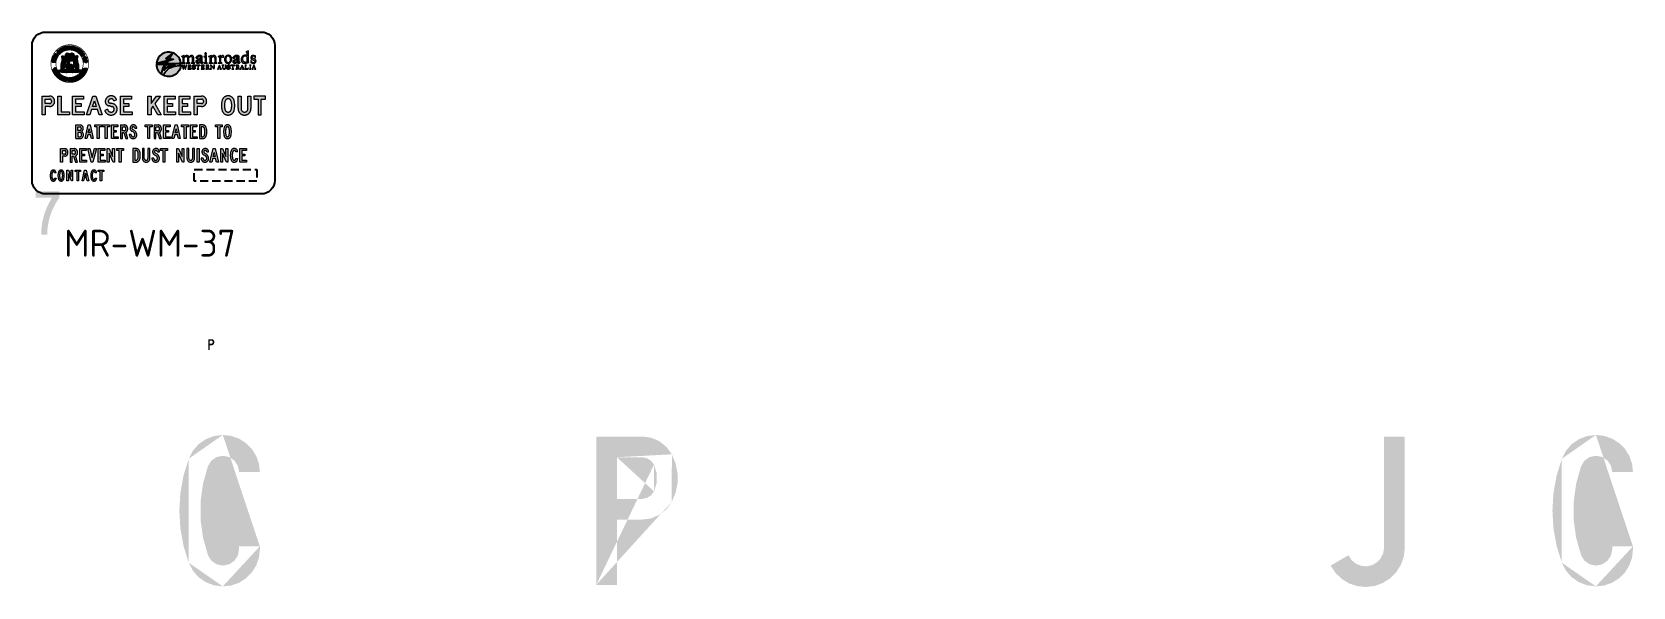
# Model space of a CAD drawing. Extents: x 154 to 1022, y -1349 to 247.
# Drawn here: x 154 to 747, y 41 to 247 of the extents above.
import ezdxf
from ezdxf.enums import TextEntityAlignment as Align

# ---------------------------------------------------------------- set-up
doc = ezdxf.new("R2010")
doc.units = 0
doc.header["$LTSCALE"] = 12
doc.header["$MEASUREMENT"] = 0
doc.linetypes.add('CENTERX2', pattern=[101.6, 63.5, -12.7, 12.7, -12.7])
doc.linetypes.add('DASHED', pattern=[0.75, 0.5, -0.25])
doc.layers.get('0').update_dxf_attribs({"linetype": 'CONTINUOUS'})
for name, color, linetype in [('GREEN', 84, 'CONTINUOUS'), ('L18', 4, 'CONTINUOUS'), ('L25', 1, 'CONTINUOUS'), ('L35', 3, 'CONTINUOUS'), ('T25', 1, 'CONTINUOUS'), ('TBLK25', 1, 'CONTINUOUS')]:
    doc.layers.add(name, color=color, linetype=linetype)
doc.styles.add('ISO', font='iso3098b.shx')

msp = doc.modelspace()

# ---------------------------------------------------------------- texts
at = {"layer": 'T25', "style": 'ISO'}
msp.add_text('MR-WM-37', height=10, dxfattribs=at).set_placement((197.28, 168.81), align=Align.MIDDLE_CENTER)

# ---------------------------------------------------------------- blocks, each defined once
blk = doc.blocks.new('Statelogo_bw')
at = {"layer": 'L18'}
h = blk.add_hatch(color=256, dxfattribs=at)
edge = h.paths.add_edge_path()
edge.add_spline(control_points=[(-531.04, -47.02), (-531.04, -47.02), (-530.81, -47.08), (-530.81, -47.08), (-530.81, -47.08), (-530.81, -47.08), (-530.8, -47.05), (-530.8, -47.05), (-530.8, -47.05), (-530.85, -47.04), (-530.88, -47.02), (-530.9, -47), (-530.9, -47), (-530.92, -46.97), (-530.94, -46.95), (-530.94, -46.92), (-530.94, -46.92), (-530.95, -46.9), (-530.94, -46.87), (-530.93, -46.82), (-530.93, -46.82), (-530.93, -46.82), (-530.91, -46.71), (-530.91, -46.71), (-530.91, -46.71), (-530.91, -46.71), (-530.16, -46.85), (-530.16, -46.85), (-530.16, -46.85), (-530.11, -46.86), (-530.07, -46.87), (-530.06, -46.89), (-530.06, -46.89), (-530.04, -46.91), (-530.03, -46.94), (-530.04, -46.98), (-530.04, -46.98), (-530.04, -46.98), (-530.05, -47.02), (-530.05, -47.02), (-530.05, -47.02), (-530.05, -47.02), (-530.02, -47.02), (-530.02, -47.02), (-530.02, -47.02), (-530.02, -47.02), (-529.94, -46.61), (-529.94, -46.61), (-529.94, -46.61), (-529.94, -46.61), (-529.97, -46.6), (-529.97, -46.6), (-529.97, -46.6), (-529.97, -46.6), (-529.97, -46.64), (-529.97, -46.64), (-529.97, -46.64), (-529.98, -46.67), (-530, -46.7), (-530.02, -46.71), (-530.02, -46.71), (-530.04, -46.72), (-530.07, -46.72), (-530.14, -46.71), (-530.14, -46.71), (-530.14, -46.71), (-530.88, -46.57), (-530.88, -46.57), (-530.88, -46.57), (-530.88, -46.57), (-530.86, -46.43), (-530.86, -46.43), (-530.86, -46.43), (-530.85, -46.39), (-530.84, -46.36), (-530.82, -46.33), (-530.82, -46.33), (-530.8, -46.31), (-530.78, -46.3), (-530.75, -46.29), (-530.75, -46.29), (-530.73, -46.28), (-530.7, -46.28), (-530.65, -46.28), (-530.65, -46.28), (-530.65, -46.28), (-530.65, -46.25), (-530.65, -46.25), (-530.65, -46.25), (-530.65, -46.25), (-530.88, -46.22), (-530.88, -46.22), (-530.88, -46.22), (-530.88, -46.22), (-531.04, -47.02), (-531.04, -47.02)], knot_values=[0, 0, 0, 0, 0.041667, 0.041667, 0.041667, 0.041667, 0.083333, 0.083333, 0.083333, 0.083333, 0.125, 0.125, 0.125, 0.125, 0.166667, 0.166667, 0.166667, 0.166667, 0.208333, 0.208333, 0.208333, 0.208333, 0.25, 0.25, 0.25, 0.25, 0.291667, 0.291667, 0.291667, 0.291667, 0.333333, 0.333333, 0.333333, 0.333333, 0.375, 0.375, 0.375, 0.375, 0.416667, 0.416667, 0.416667, 0.416667, 0.458333, 0.458333, 0.458333, 0.458333, 0.5, 0.5, 0.5, 0.5, 0.541667, 0.541667, 0.541667, 0.541667, 0.583333, 0.583333, 0.583333, 0.583333, 0.625, 0.625, 0.625, 0.625, 0.666667, 0.666667, 0.666667, 0.666667, 0.708333, 0.708333, 0.708333, 0.708333, 0.75, 0.75, 0.75, 0.75, 0.791667, 0.791667, 0.791667, 0.791667, 0.833333, 0.833333, 0.833333, 0.833333, 0.875, 0.875, 0.875, 0.875, 0.916667, 0.916667, 0.916667, 0.916667, 0.958333, 0.958333, 0.958333, 0.958333, 1, 1, 1, 1], degree=3, periodic=0)
edge = h.paths.add_edge_path()
edge.add_spline(control_points=[(-530.49, -45.55), (-530.54, -45.53), (-530.57, -45.52), (-530.58, -45.51), (-530.58, -45.51), (-530.59, -45.5), (-530.6, -45.48), (-530.6, -45.47), (-530.6, -45.47), (-530.6, -45.44), (-530.6, -45.42), (-530.59, -45.4), (-530.59, -45.4), (-530.59, -45.4), (-530.58, -45.36), (-530.58, -45.36), (-530.58, -45.36), (-530.58, -45.36), (-530.6, -45.35), (-530.6, -45.35), (-530.6, -45.35), (-530.6, -45.35), (-530.76, -45.75), (-530.76, -45.75), (-530.76, -45.75), (-530.76, -45.75), (-530.73, -45.76), (-530.73, -45.76), (-530.73, -45.76), (-530.73, -45.76), (-530.72, -45.73), (-530.72, -45.73), (-530.72, -45.73), (-530.71, -45.71), (-530.7, -45.69), (-530.68, -45.67), (-530.68, -45.67), (-530.67, -45.66), (-530.65, -45.66), (-530.64, -45.66), (-530.64, -45.66), (-530.62, -45.66), (-530.59, -45.67), (-530.54, -45.68), (-530.54, -45.68), (-530.54, -45.68), (-529.94, -45.92), (-529.94, -45.92), (-529.94, -45.92), (-529.88, -45.94), (-529.85, -45.96), (-529.84, -45.98), (-529.84, -45.98), (-529.82, -46), (-529.82, -46.03), (-529.84, -46.07), (-529.84, -46.07), (-529.84, -46.07), (-529.85, -46.11), (-529.85, -46.11), (-529.85, -46.11), (-529.85, -46.11), (-529.83, -46.12), (-529.83, -46.12), (-529.83, -46.12), (-529.83, -46.12), (-529.67, -45.72), (-529.67, -45.72), (-529.67, -45.72), (-529.67, -45.72), (-529.7, -45.71), (-529.7, -45.71), (-529.7, -45.71), (-529.7, -45.71), (-529.71, -45.74), (-529.71, -45.74), (-529.71, -45.74), (-529.72, -45.76), (-529.73, -45.78), (-529.75, -45.8), (-529.75, -45.8), (-529.77, -45.81), (-529.78, -45.81), (-529.79, -45.81), (-529.79, -45.81), (-529.81, -45.81), (-529.84, -45.8), (-529.89, -45.79), (-529.89, -45.79), (-529.89, -45.79), (-530.17, -45.68), (-530.17, -45.68), (-530.17, -45.68), (-530.17, -45.68), (-530, -45.24), (-530, -45.24), (-530, -45.24), (-530, -45.24), (-529.72, -45.35), (-529.72, -45.35), (-529.72, -45.35), (-529.66, -45.38), (-529.63, -45.4), (-529.62, -45.41), (-529.62, -45.41), (-529.61, -45.44), (-529.61, -45.47), (-529.62, -45.51), (-529.62, -45.51), (-529.62, -45.51), (-529.63, -45.54), (-529.63, -45.54), (-529.63, -45.54), (-529.63, -45.54), (-529.61, -45.55), (-529.61, -45.55), (-529.61, -45.55), (-529.61, -45.55), (-529.45, -45.15), (-529.45, -45.15), (-529.45, -45.15), (-529.45, -45.15), (-529.48, -45.14), (-529.48, -45.14), (-529.48, -45.14), (-529.48, -45.14), (-529.49, -45.18), (-529.49, -45.18), (-529.49, -45.18), (-529.5, -45.2), (-529.51, -45.22), (-529.53, -45.23), (-529.53, -45.23), (-529.55, -45.24), (-529.56, -45.25), (-529.57, -45.25), (-529.57, -45.25), (-529.59, -45.25), (-529.62, -45.24), (-529.67, -45.22), (-529.67, -45.22), (-529.67, -45.22), (-530.27, -44.99), (-530.27, -44.99), (-530.27, -44.99), (-530.32, -44.97), (-530.35, -44.96), (-530.36, -44.95), (-530.36, -44.95), (-530.37, -44.93), (-530.38, -44.92), (-530.38, -44.9), (-530.38, -44.9), (-530.38, -44.88), (-530.38, -44.86), (-530.37, -44.83), (-530.37, -44.83), (-530.37, -44.83), (-530.36, -44.8), (-530.36, -44.8), (-530.36, -44.8), (-530.36, -44.8), (-530.38, -44.79), (-530.38, -44.79), (-530.38, -44.79), (-530.38, -44.79), (-530.54, -45.19), (-530.54, -45.19), (-530.54, -45.19), (-530.54, -45.19), (-530.51, -45.2), (-530.51, -45.2), (-530.51, -45.2), (-530.51, -45.2), (-530.5, -45.17), (-530.5, -45.17), (-530.5, -45.17), (-530.49, -45.15), (-530.48, -45.13), (-530.46, -45.11), (-530.46, -45.11), (-530.45, -45.1), (-530.43, -45.09), (-530.42, -45.09), (-530.42, -45.09), (-530.4, -45.09), (-530.37, -45.1), (-530.32, -45.12), (-530.32, -45.12), (-530.32, -45.12), (-530.05, -45.22), (-530.05, -45.22), (-530.05, -45.22), (-530.05, -45.22), (-530.22, -45.66), (-530.22, -45.66), (-530.22, -45.66), (-530.22, -45.66), (-530.49, -45.55), (-530.49, -45.55)], knot_values=[0, 0, 0, 0, 0.02, 0.02, 0.02, 0.02, 0.04, 0.04, 0.04, 0.04, 0.06, 0.06, 0.06, 0.06, 0.08, 0.08, 0.08, 0.08, 0.1, 0.1, 0.1, 0.1, 0.12, 0.12, 0.12, 0.12, 0.14, 0.14, 0.14, 0.14, 0.16, 0.16, 0.16, 0.16, 0.18, 0.18, 0.18, 0.18, 0.2, 0.2, 0.2, 0.2, 0.22, 0.22, 0.22, 0.22, 0.24, 0.24, 0.24, 0.24, 0.26, 0.26, 0.26, 0.26, 0.28, 0.28, 0.28, 0.28, 0.3, 0.3, 0.3, 0.3, 0.32, 0.32, 0.32, 0.32, 0.34, 0.34, 0.34, 0.34, 0.36, 0.36, 0.36, 0.36, 0.38, 0.38, 0.38, 0.38, 0.4, 0.4, 0.4, 0.4, 0.42, 0.42, 0.42, 0.42, 0.44, 0.44, 0.44, 0.44, 0.46, 0.46, 0.46, 0.46, 0.48, 0.48, 0.48, 0.48, 0.5, 0.5, 0.5, 0.5, 0.52, 0.52, 0.52, 0.52, 0.54, 0.54, 0.54, 0.54, 0.56, 0.56, 0.56, 0.56, 0.58, 0.58, 0.58, 0.58, 0.6, 0.6, 0.6, 0.6, 0.62, 0.62, 0.62, 0.62, 0.64, 0.64, 0.64, 0.64, 0.66, 0.66, 0.66, 0.66, 0.68, 0.68, 0.68, 0.68, 0.7, 0.7, 0.7, 0.7, 0.72, 0.72, 0.72, 0.72, 0.74, 0.74, 0.74, 0.74, 0.76, 0.76, 0.76, 0.76, 0.78, 0.78, 0.78, 0.78, 0.8, 0.8, 0.8, 0.8, 0.82, 0.82, 0.82, 0.82, 0.84, 0.84, 0.84, 0.84, 0.86, 0.86, 0.86, 0.86, 0.88, 0.88, 0.88, 0.88, 0.9, 0.9, 0.9, 0.9, 0.92, 0.92, 0.92, 0.92, 0.94, 0.94, 0.94, 0.94, 0.96, 0.96, 0.96, 0.96, 0.98, 0.98, 0.98, 0.98, 1, 1, 1, 1], degree=3, periodic=0)
edge = h.paths.add_edge_path()
edge.add_spline(control_points=[(-529.83, -43.93), (-529.81, -43.89), (-529.79, -43.86), (-529.77, -43.84), (-529.77, -43.84), (-529.75, -43.83), (-529.72, -43.82), (-529.7, -43.82), (-529.7, -43.82), (-529.68, -43.82), (-529.64, -43.83), (-529.59, -43.85), (-529.59, -43.85), (-529.59, -43.85), (-529.57, -43.82), (-529.57, -43.82), (-529.57, -43.82), (-529.57, -43.82), (-529.77, -43.72), (-529.77, -43.72), (-529.77, -43.72), (-529.77, -43.72), (-530.17, -44.38), (-530.17, -44.38), (-530.17, -44.38), (-530.17, -44.38), (-530.15, -44.39), (-530.15, -44.39), (-530.15, -44.39), (-530.15, -44.39), (-530.13, -44.36), (-530.13, -44.36), (-530.13, -44.36), (-530.11, -44.32), (-530.08, -44.3), (-530.06, -44.3), (-530.06, -44.3), (-530.04, -44.3), (-530, -44.31), (-529.95, -44.34), (-529.95, -44.34), (-529.95, -44.34), (-529.39, -44.68), (-529.39, -44.68), (-529.39, -44.68), (-529.35, -44.71), (-529.33, -44.73), (-529.32, -44.74), (-529.32, -44.74), (-529.3, -44.75), (-529.3, -44.77), (-529.3, -44.79), (-529.3, -44.79), (-529.3, -44.81), (-529.31, -44.83), (-529.32, -44.85), (-529.32, -44.85), (-529.32, -44.85), (-529.34, -44.88), (-529.34, -44.88), (-529.34, -44.88), (-529.34, -44.88), (-529.32, -44.9), (-529.32, -44.9), (-529.32, -44.9), (-529.32, -44.9), (-528.92, -44.24), (-528.92, -44.24), (-528.92, -44.24), (-528.92, -44.24), (-529.08, -44.04), (-529.08, -44.04), (-529.08, -44.04), (-529.08, -44.04), (-529.1, -44.06), (-529.1, -44.06), (-529.1, -44.06), (-529.06, -44.12), (-529.04, -44.17), (-529.03, -44.21), (-529.03, -44.21), (-529.02, -44.25), (-529.02, -44.27), (-529.03, -44.3), (-529.03, -44.3), (-529.04, -44.33), (-529.05, -44.36), (-529.08, -44.41), (-529.08, -44.41), (-529.08, -44.41), (-529.17, -44.55), (-529.17, -44.55), (-529.17, -44.55), (-529.19, -44.58), (-529.2, -44.59), (-529.21, -44.6), (-529.21, -44.6), (-529.22, -44.6), (-529.23, -44.61), (-529.24, -44.6), (-529.24, -44.6), (-529.25, -44.6), (-529.27, -44.59), (-529.31, -44.57), (-529.31, -44.57), (-529.31, -44.57), (-529.59, -44.4), (-529.59, -44.4), (-529.59, -44.4), (-529.59, -44.4), (-529.48, -44.21), (-529.48, -44.21), (-529.48, -44.21), (-529.45, -44.17), (-529.44, -44.15), (-529.42, -44.14), (-529.42, -44.14), (-529.4, -44.12), (-529.38, -44.12), (-529.36, -44.12), (-529.36, -44.12), (-529.34, -44.12), (-529.31, -44.13), (-529.27, -44.15), (-529.27, -44.15), (-529.27, -44.15), (-529.25, -44.13), (-529.25, -44.13), (-529.25, -44.13), (-529.25, -44.13), (-529.55, -43.95), (-529.55, -43.95), (-529.55, -43.95), (-529.55, -43.95), (-529.56, -43.97), (-529.56, -43.97), (-529.56, -43.97), (-529.52, -44), (-529.49, -44.03), (-529.49, -44.07), (-529.49, -44.07), (-529.48, -44.09), (-529.49, -44.13), (-529.52, -44.18), (-529.52, -44.18), (-529.52, -44.18), (-529.64, -44.37), (-529.64, -44.37), (-529.64, -44.37), (-529.64, -44.37), (-529.98, -44.16), (-529.98, -44.16), (-529.98, -44.16), (-529.98, -44.16), (-529.83, -43.93), (-529.83, -43.93)], knot_values=[0, 0, 0, 0, 0.025641, 0.025641, 0.025641, 0.025641, 0.051282, 0.051282, 0.051282, 0.051282, 0.076923, 0.076923, 0.076923, 0.076923, 0.102564, 0.102564, 0.102564, 0.102564, 0.128205, 0.128205, 0.128205, 0.128205, 0.153846, 0.153846, 0.153846, 0.153846, 0.179487, 0.179487, 0.179487, 0.179487, 0.205128, 0.205128, 0.205128, 0.205128, 0.230769, 0.230769, 0.230769, 0.230769, 0.25641, 0.25641, 0.25641, 0.25641, 0.282051, 0.282051, 0.282051, 0.282051, 0.307692, 0.307692, 0.307692, 0.307692, 0.333333, 0.333333, 0.333333, 0.333333, 0.358974, 0.358974, 0.358974, 0.358974, 0.384615, 0.384615, 0.384615, 0.384615, 0.410256, 0.410256, 0.410256, 0.410256, 0.435897, 0.435897, 0.435897, 0.435897, 0.461538, 0.461538, 0.461538, 0.461538, 0.487179, 0.487179, 0.487179, 0.487179, 0.512821, 0.512821, 0.512821, 0.512821, 0.538462, 0.538462, 0.538462, 0.538462, 0.564103, 0.564103, 0.564103, 0.564103, 0.589744, 0.589744, 0.589744, 0.589744, 0.615385, 0.615385, 0.615385, 0.615385, 0.641026, 0.641026, 0.641026, 0.641026, 0.666667, 0.666667, 0.666667, 0.666667, 0.692308, 0.692308, 0.692308, 0.692308, 0.717949, 0.717949, 0.717949, 0.717949, 0.74359, 0.74359, 0.74359, 0.74359, 0.769231, 0.769231, 0.769231, 0.769231, 0.794872, 0.794872, 0.794872, 0.794872, 0.820513, 0.820513, 0.820513, 0.820513, 0.846154, 0.846154, 0.846154, 0.846154, 0.871795, 0.871795, 0.871795, 0.871795, 0.897436, 0.897436, 0.897436, 0.897436, 0.923077, 0.923077, 0.923077, 0.923077, 0.948718, 0.948718, 0.948718, 0.948718, 0.974359, 0.974359, 0.974359, 0.974359, 1, 1, 1, 1], degree=3, periodic=0)
h = blk.add_hatch(color=256, dxfattribs=at)
edge = h.paths.add_edge_path()
edge.add_spline(control_points=[(-528.28, -42.04), (-528.26, -42.06), (-528.26, -42.07), (-528.26, -42.08), (-528.26, -42.08), (-528.25, -42.09), (-528.26, -42.1), (-528.26, -42.11), (-528.26, -42.11), (-528.27, -42.11), (-528.29, -42.12), (-528.31, -42.13), (-528.31, -42.13), (-528.37, -42.15), (-528.41, -42.17), (-528.43, -42.19), (-528.43, -42.19), (-528.46, -42.2), (-528.49, -42.23), (-528.51, -42.25), (-528.51, -42.25), (-528.59, -42.32), (-528.64, -42.39), (-528.66, -42.47), (-528.66, -42.47), (-528.69, -42.57), (-528.69, -42.67), (-528.67, -42.77), (-528.67, -42.77), (-528.64, -42.86), (-528.6, -42.94), (-528.54, -43), (-528.54, -43), (-528.46, -43.09), (-528.36, -43.15), (-528.24, -43.16), (-528.24, -43.16), (-528.09, -43.19), (-527.94, -43.14), (-527.79, -43.01), (-527.79, -43.01), (-527.74, -42.96), (-527.7, -42.91), (-527.67, -42.87), (-527.67, -42.87), (-527.64, -42.82), (-527.61, -42.76), (-527.59, -42.7), (-527.59, -42.7), (-527.59, -42.7), (-527.8, -42.48), (-527.8, -42.48), (-527.8, -42.48), (-527.84, -42.44), (-527.86, -42.41), (-527.86, -42.39), (-527.86, -42.39), (-527.87, -42.36), (-527.86, -42.33), (-527.83, -42.31), (-527.83, -42.31), (-527.83, -42.31), (-527.82, -42.29), (-527.82, -42.29), (-527.82, -42.29), (-527.82, -42.29), (-527.83, -42.27), (-527.83, -42.27), (-527.83, -42.27), (-527.83, -42.27), (-528.12, -42.53), (-528.12, -42.53), (-528.12, -42.53), (-528.12, -42.53), (-528.1, -42.55), (-528.1, -42.55), (-528.1, -42.55), (-528.07, -42.53), (-528.05, -42.51), (-528.03, -42.51), (-528.03, -42.51), (-528.01, -42.5), (-528, -42.5), (-527.98, -42.51), (-527.98, -42.51), (-527.97, -42.52), (-527.94, -42.54), (-527.91, -42.57), (-527.91, -42.57), (-527.91, -42.57), (-527.71, -42.79), (-527.71, -42.79), (-527.71, -42.79), (-527.72, -42.82), (-527.74, -42.86), (-527.76, -42.89), (-527.76, -42.89), (-527.78, -42.92), (-527.8, -42.94), (-527.83, -42.97), (-527.83, -42.97), (-527.87, -43.01), (-527.93, -43.04), (-528, -43.05), (-528, -43.05), (-528.07, -43.06), (-528.14, -43.05), (-528.22, -43.02), (-528.22, -43.02), (-528.3, -42.99), (-528.37, -42.94), (-528.44, -42.87), (-528.44, -42.87), (-528.52, -42.78), (-528.57, -42.69), (-528.58, -42.59), (-528.58, -42.59), (-528.6, -42.47), (-528.56, -42.36), (-528.47, -42.28), (-528.47, -42.28), (-528.4, -42.22), (-528.32, -42.19), (-528.24, -42.19), (-528.24, -42.19), (-528.18, -42.19), (-528.12, -42.21), (-528.05, -42.25), (-528.05, -42.25), (-528.05, -42.25), (-528.03, -42.23), (-528.03, -42.23), (-528.03, -42.23), (-528.03, -42.23), (-528.26, -42.02), (-528.26, -42.02), (-528.26, -42.02), (-528.26, -42.02), (-528.28, -42.04), (-528.28, -42.04)], knot_values=[0, 0, 0, 0, 0.028571, 0.028571, 0.028571, 0.028571, 0.057143, 0.057143, 0.057143, 0.057143, 0.085714, 0.085714, 0.085714, 0.085714, 0.114286, 0.114286, 0.114286, 0.114286, 0.142857, 0.142857, 0.142857, 0.142857, 0.171429, 0.171429, 0.171429, 0.171429, 0.2, 0.2, 0.2, 0.2, 0.228571, 0.228571, 0.228571, 0.228571, 0.257143, 0.257143, 0.257143, 0.257143, 0.285714, 0.285714, 0.285714, 0.285714, 0.314286, 0.314286, 0.314286, 0.314286, 0.342857, 0.342857, 0.342857, 0.342857, 0.371429, 0.371429, 0.371429, 0.371429, 0.4, 0.4, 0.4, 0.4, 0.428571, 0.428571, 0.428571, 0.428571, 0.457143, 0.457143, 0.457143, 0.457143, 0.485714, 0.485714, 0.485714, 0.485714, 0.514286, 0.514286, 0.514286, 0.514286, 0.542857, 0.542857, 0.542857, 0.542857, 0.571429, 0.571429, 0.571429, 0.571429, 0.6, 0.6, 0.6, 0.6, 0.628571, 0.628571, 0.628571, 0.628571, 0.657143, 0.657143, 0.657143, 0.657143, 0.685714, 0.685714, 0.685714, 0.685714, 0.714286, 0.714286, 0.714286, 0.714286, 0.742857, 0.742857, 0.742857, 0.742857, 0.771429, 0.771429, 0.771429, 0.771429, 0.8, 0.8, 0.8, 0.8, 0.828571, 0.828571, 0.828571, 0.828571, 0.857143, 0.857143, 0.857143, 0.857143, 0.885714, 0.885714, 0.885714, 0.885714, 0.914286, 0.914286, 0.914286, 0.914286, 0.942857, 0.942857, 0.942857, 0.942857, 0.971429, 0.971429, 0.971429, 0.971429, 1, 1, 1, 1], degree=3, periodic=0)
edge = h.paths.add_edge_path(flags=16)
edge.add_spline(control_points=[(-527.07, -41.39), (-526.97, -41.42), (-526.88, -41.52), (-526.79, -41.66), (-526.79, -41.66), (-526.7, -41.8), (-526.67, -41.91), (-526.68, -42), (-526.68, -42), (-526.7, -42.1), (-526.74, -42.17), (-526.82, -42.22), (-526.82, -42.22), (-526.9, -42.27), (-526.98, -42.27), (-527.06, -42.24), (-527.06, -42.24), (-527.16, -42.21), (-527.26, -42.12), (-527.34, -41.98), (-527.34, -41.98), (-527.43, -41.84), (-527.46, -41.72), (-527.45, -41.61), (-527.45, -41.61), (-527.43, -41.53), (-527.39, -41.46), (-527.31, -41.42), (-527.31, -41.42), (-527.23, -41.37), (-527.15, -41.36), (-527.07, -41.39), (-527.07, -41.39), (-527.07, -41.39), (-527.07, -41.39), (-527.07, -41.39)], knot_values=[0, 0, 0, 0, 0.111111, 0.111111, 0.111111, 0.111111, 0.222222, 0.222222, 0.222222, 0.222222, 0.333333, 0.333333, 0.333333, 0.333333, 0.444444, 0.444444, 0.444444, 0.444444, 0.555556, 0.555556, 0.555556, 0.555556, 0.666667, 0.666667, 0.666667, 0.666667, 0.777778, 0.777778, 0.777778, 0.777778, 0.888889, 0.888889, 0.888889, 0.888889, 1, 1, 1, 1], degree=3, periodic=0)
edge = h.paths.add_edge_path()
edge.add_spline(control_points=[(-527.55, -41.65), (-527.59, -41.79), (-527.57, -41.93), (-527.48, -42.07), (-527.48, -42.07), (-527.4, -42.2), (-527.3, -42.28), (-527.17, -42.32), (-527.17, -42.32), (-527.04, -42.35), (-526.91, -42.34), (-526.8, -42.26), (-526.8, -42.26), (-526.68, -42.19), (-526.61, -42.09), (-526.58, -41.95), (-526.58, -41.95), (-526.55, -41.82), (-526.57, -41.69), (-526.65, -41.56), (-526.65, -41.56), (-526.73, -41.43), (-526.83, -41.35), (-526.97, -41.32), (-526.97, -41.32), (-527.1, -41.28), (-527.22, -41.3), (-527.33, -41.37), (-527.33, -41.37), (-527.44, -41.43), (-527.51, -41.53), (-527.55, -41.65), (-527.55, -41.65), (-527.55, -41.65), (-527.55, -41.65), (-527.55, -41.65)], knot_values=[0, 0, 0, 0, 0.111111, 0.111111, 0.111111, 0.111111, 0.222222, 0.222222, 0.222222, 0.222222, 0.333333, 0.333333, 0.333333, 0.333333, 0.444444, 0.444444, 0.444444, 0.444444, 0.555556, 0.555556, 0.555556, 0.555556, 0.666667, 0.666667, 0.666667, 0.666667, 0.777778, 0.777778, 0.777778, 0.777778, 0.888889, 0.888889, 0.888889, 0.888889, 1, 1, 1, 1], degree=3, periodic=0)
edge = h.paths.add_edge_path()
edge.add_spline(control_points=[(-525.76, -40.65), (-525.76, -40.65), (-525.76, -40.68), (-525.76, -40.68), (-525.76, -40.68), (-525.75, -40.68), (-525.75, -40.68), (-525.74, -40.68), (-525.74, -40.68), (-525.71, -40.67), (-525.68, -40.67), (-525.67, -40.68), (-525.67, -40.68), (-525.65, -40.68), (-525.64, -40.69), (-525.63, -40.71), (-525.63, -40.71), (-525.62, -40.73), (-525.62, -40.77), (-525.62, -40.83), (-525.62, -40.83), (-525.62, -40.83), (-525.64, -41.45), (-525.64, -41.45), (-525.64, -41.45), (-525.64, -41.45), (-526.08, -41), (-526.08, -41), (-526.08, -41), (-526.12, -40.95), (-526.15, -40.92), (-526.16, -40.9), (-526.16, -40.9), (-526.16, -40.88), (-526.16, -40.87), (-526.15, -40.85), (-526.15, -40.85), (-526.14, -40.84), (-526.12, -40.82), (-526.08, -40.8), (-526.08, -40.8), (-526.08, -40.8), (-526.09, -40.77), (-526.09, -40.77), (-526.09, -40.77), (-526.09, -40.77), (-526.47, -40.92), (-526.47, -40.92), (-526.47, -40.92), (-526.47, -40.92), (-526.46, -40.94), (-526.46, -40.94), (-526.46, -40.94), (-526.43, -40.93), (-526.4, -40.93), (-526.38, -40.93), (-526.38, -40.93), (-526.36, -40.93), (-526.35, -40.94), (-526.33, -40.95), (-526.33, -40.95), (-526.32, -40.95), (-526.3, -40.98), (-526.26, -41.01), (-526.26, -41.01), (-526.26, -41.01), (-525.61, -41.69), (-525.61, -41.69), (-525.61, -41.69), (-525.61, -41.69), (-525.59, -41.68), (-525.59, -41.68), (-525.59, -41.68), (-525.59, -41.68), (-525.56, -40.76), (-525.56, -40.76), (-525.56, -40.76), (-525.56, -40.71), (-525.55, -40.66), (-525.53, -40.63), (-525.53, -40.63), (-525.52, -40.61), (-525.5, -40.59), (-525.47, -40.57), (-525.47, -40.57), (-525.47, -40.57), (-525.48, -40.55), (-525.48, -40.55), (-525.48, -40.55), (-525.48, -40.55), (-525.76, -40.65), (-525.76, -40.65)], knot_values=[0, 0, 0, 0, 0.043478, 0.043478, 0.043478, 0.043478, 0.086957, 0.086957, 0.086957, 0.086957, 0.130435, 0.130435, 0.130435, 0.130435, 0.173913, 0.173913, 0.173913, 0.173913, 0.217391, 0.217391, 0.217391, 0.217391, 0.26087, 0.26087, 0.26087, 0.26087, 0.304348, 0.304348, 0.304348, 0.304348, 0.347826, 0.347826, 0.347826, 0.347826, 0.391304, 0.391304, 0.391304, 0.391304, 0.434783, 0.434783, 0.434783, 0.434783, 0.478261, 0.478261, 0.478261, 0.478261, 0.521739, 0.521739, 0.521739, 0.521739, 0.565217, 0.565217, 0.565217, 0.565217, 0.608696, 0.608696, 0.608696, 0.608696, 0.652174, 0.652174, 0.652174, 0.652174, 0.695652, 0.695652, 0.695652, 0.695652, 0.73913, 0.73913, 0.73913, 0.73913, 0.782609, 0.782609, 0.782609, 0.782609, 0.826087, 0.826087, 0.826087, 0.826087, 0.869565, 0.869565, 0.869565, 0.869565, 0.913043, 0.913043, 0.913043, 0.913043, 0.956522, 0.956522, 0.956522, 0.956522, 1, 1, 1, 1], degree=3, periodic=0)
edge = h.paths.add_edge_path()
edge.add_spline(control_points=[(-524.48, -40.39), (-524.43, -40.38), (-524.39, -40.38), (-524.37, -40.38), (-524.37, -40.38), (-524.35, -40.39), (-524.33, -40.4), (-524.31, -40.42), (-524.31, -40.42), (-524.29, -40.43), (-524.28, -40.47), (-524.26, -40.52), (-524.26, -40.52), (-524.26, -40.52), (-524.23, -40.51), (-524.23, -40.51), (-524.23, -40.51), (-524.23, -40.51), (-524.28, -40.3), (-524.28, -40.3), (-524.28, -40.3), (-524.28, -40.3), (-525.04, -40.43), (-525.04, -40.43), (-525.04, -40.43), (-525.04, -40.43), (-525.03, -40.46), (-525.03, -40.46), (-525.03, -40.46), (-525.03, -40.46), (-525, -40.45), (-525, -40.45), (-525, -40.45), (-524.96, -40.45), (-524.93, -40.45), (-524.91, -40.47), (-524.91, -40.47), (-524.89, -40.48), (-524.88, -40.52), (-524.87, -40.58), (-524.87, -40.58), (-524.87, -40.58), (-524.75, -41.22), (-524.75, -41.22), (-524.75, -41.22), (-524.74, -41.27), (-524.74, -41.3), (-524.74, -41.32), (-524.74, -41.32), (-524.74, -41.33), (-524.75, -41.35), (-524.77, -41.36), (-524.77, -41.36), (-524.79, -41.37), (-524.81, -41.38), (-524.83, -41.38), (-524.83, -41.38), (-524.83, -41.38), (-524.86, -41.39), (-524.86, -41.39), (-524.86, -41.39), (-524.86, -41.39), (-524.86, -41.42), (-524.86, -41.42), (-524.86, -41.42), (-524.86, -41.42), (-524.1, -41.28), (-524.1, -41.28), (-524.1, -41.28), (-524.1, -41.28), (-524.06, -41.02), (-524.06, -41.02), (-524.06, -41.02), (-524.06, -41.02), (-524.09, -41.03), (-524.09, -41.03), (-524.09, -41.03), (-524.11, -41.09), (-524.13, -41.14), (-524.16, -41.18), (-524.16, -41.18), (-524.18, -41.2), (-524.2, -41.22), (-524.22, -41.24), (-524.22, -41.24), (-524.25, -41.25), (-524.29, -41.26), (-524.34, -41.27), (-524.34, -41.27), (-524.34, -41.27), (-524.51, -41.3), (-524.51, -41.3), (-524.51, -41.3), (-524.54, -41.3), (-524.55, -41.3), (-524.56, -41.3), (-524.56, -41.3), (-524.58, -41.3), (-524.58, -41.29), (-524.59, -41.28), (-524.59, -41.28), (-524.59, -41.27), (-524.6, -41.25), (-524.61, -41.2), (-524.61, -41.2), (-524.61, -41.2), (-524.67, -40.88), (-524.67, -40.88), (-524.67, -40.88), (-524.67, -40.88), (-524.45, -40.84), (-524.45, -40.84), (-524.45, -40.84), (-524.41, -40.83), (-524.38, -40.83), (-524.36, -40.84), (-524.36, -40.84), (-524.34, -40.84), (-524.32, -40.85), (-524.31, -40.87), (-524.31, -40.87), (-524.3, -40.88), (-524.29, -40.91), (-524.27, -40.96), (-524.27, -40.96), (-524.27, -40.96), (-524.24, -40.95), (-524.24, -40.95), (-524.24, -40.95), (-524.24, -40.95), (-524.31, -40.61), (-524.31, -40.61), (-524.31, -40.61), (-524.31, -40.61), (-524.33, -40.62), (-524.33, -40.62), (-524.33, -40.62), (-524.32, -40.67), (-524.33, -40.71), (-524.35, -40.74), (-524.35, -40.74), (-524.37, -40.76), (-524.4, -40.78), (-524.46, -40.79), (-524.46, -40.79), (-524.46, -40.79), (-524.68, -40.83), (-524.68, -40.83), (-524.68, -40.83), (-524.68, -40.83), (-524.75, -40.44), (-524.75, -40.44), (-524.75, -40.44), (-524.75, -40.44), (-524.48, -40.39), (-524.48, -40.39)], knot_values=[0, 0, 0, 0, 0.025641, 0.025641, 0.025641, 0.025641, 0.051282, 0.051282, 0.051282, 0.051282, 0.076923, 0.076923, 0.076923, 0.076923, 0.102564, 0.102564, 0.102564, 0.102564, 0.128205, 0.128205, 0.128205, 0.128205, 0.153846, 0.153846, 0.153846, 0.153846, 0.179487, 0.179487, 0.179487, 0.179487, 0.205128, 0.205128, 0.205128, 0.205128, 0.230769, 0.230769, 0.230769, 0.230769, 0.25641, 0.25641, 0.25641, 0.25641, 0.282051, 0.282051, 0.282051, 0.282051, 0.307692, 0.307692, 0.307692, 0.307692, 0.333333, 0.333333, 0.333333, 0.333333, 0.358974, 0.358974, 0.358974, 0.358974, 0.384615, 0.384615, 0.384615, 0.384615, 0.410256, 0.410256, 0.410256, 0.410256, 0.435897, 0.435897, 0.435897, 0.435897, 0.461538, 0.461538, 0.461538, 0.461538, 0.487179, 0.487179, 0.487179, 0.487179, 0.512821, 0.512821, 0.512821, 0.512821, 0.538462, 0.538462, 0.538462, 0.538462, 0.564103, 0.564103, 0.564103, 0.564103, 0.589744, 0.589744, 0.589744, 0.589744, 0.615385, 0.615385, 0.615385, 0.615385, 0.641026, 0.641026, 0.641026, 0.641026, 0.666667, 0.666667, 0.666667, 0.666667, 0.692308, 0.692308, 0.692308, 0.692308, 0.717949, 0.717949, 0.717949, 0.717949, 0.74359, 0.74359, 0.74359, 0.74359, 0.769231, 0.769231, 0.769231, 0.769231, 0.794872, 0.794872, 0.794872, 0.794872, 0.820513, 0.820513, 0.820513, 0.820513, 0.846154, 0.846154, 0.846154, 0.846154, 0.871795, 0.871795, 0.871795, 0.871795, 0.897436, 0.897436, 0.897436, 0.897436, 0.923077, 0.923077, 0.923077, 0.923077, 0.948718, 0.948718, 0.948718, 0.948718, 0.974359, 0.974359, 0.974359, 0.974359, 1, 1, 1, 1], degree=3, periodic=0)
edge = h.paths.add_edge_path()
edge.add_spline(control_points=[(-522.74, -41.2), (-522.79, -41.2), (-522.84, -41.18), (-522.87, -41.16), (-522.87, -41.16), (-522.9, -41.14), (-522.94, -41.1), (-522.99, -41.03), (-522.99, -41.03), (-522.99, -41.03), (-523.2, -40.75), (-523.2, -40.75), (-523.2, -40.75), (-523.12, -40.73), (-523.05, -40.7), (-523.01, -40.65), (-523.01, -40.65), (-522.97, -40.6), (-522.96, -40.55), (-522.96, -40.49), (-522.96, -40.49), (-522.96, -40.43), (-522.97, -40.38), (-523.01, -40.34), (-523.01, -40.34), (-523.04, -40.3), (-523.09, -40.27), (-523.14, -40.26), (-523.14, -40.26), (-523.19, -40.24), (-523.27, -40.23), (-523.37, -40.23), (-523.37, -40.23), (-523.37, -40.23), (-523.74, -40.24), (-523.74, -40.24), (-523.74, -40.24), (-523.74, -40.24), (-523.74, -40.26), (-523.74, -40.26), (-523.74, -40.26), (-523.74, -40.26), (-523.7, -40.26), (-523.7, -40.26), (-523.7, -40.26), (-523.66, -40.26), (-523.63, -40.27), (-523.61, -40.29), (-523.61, -40.29), (-523.6, -40.31), (-523.59, -40.35), (-523.59, -40.41), (-523.59, -40.41), (-523.59, -40.41), (-523.59, -41.06), (-523.59, -41.06), (-523.59, -41.06), (-523.59, -41.12), (-523.59, -41.15), (-523.6, -41.17), (-523.6, -41.17), (-523.62, -41.19), (-523.65, -41.21), (-523.69, -41.21), (-523.69, -41.21), (-523.69, -41.21), (-523.73, -41.21), (-523.73, -41.21), (-523.73, -41.21), (-523.73, -41.21), (-523.73, -41.24), (-523.73, -41.24), (-523.73, -41.24), (-523.73, -41.24), (-523.3, -41.23), (-523.3, -41.23), (-523.3, -41.23), (-523.3, -41.23), (-523.3, -41.21), (-523.3, -41.21), (-523.3, -41.21), (-523.3, -41.21), (-523.34, -41.21), (-523.34, -41.21), (-523.34, -41.21), (-523.38, -41.21), (-523.41, -41.2), (-523.42, -41.18), (-523.42, -41.18), (-523.44, -41.16), (-523.45, -41.12), (-523.45, -41.06), (-523.45, -41.06), (-523.45, -41.06), (-523.45, -40.77), (-523.45, -40.77), (-523.45, -40.77), (-523.44, -40.77), (-523.43, -40.77), (-523.43, -40.77), (-523.43, -40.77), (-523.42, -40.77), (-523.41, -40.77), (-523.41, -40.77), (-523.41, -40.77), (-523.39, -40.77), (-523.37, -40.77), (-523.35, -40.77), (-523.35, -40.77), (-523.35, -40.77), (-523, -41.23), (-523, -41.23), (-523, -41.23), (-523, -41.23), (-522.74, -41.23), (-522.74, -41.23), (-522.74, -41.23), (-522.74, -41.23), (-522.74, -41.2), (-522.74, -41.2)], knot_values=[0, 0, 0, 0, 0.033333, 0.033333, 0.033333, 0.033333, 0.066667, 0.066667, 0.066667, 0.066667, 0.1, 0.1, 0.1, 0.1, 0.133333, 0.133333, 0.133333, 0.133333, 0.166667, 0.166667, 0.166667, 0.166667, 0.2, 0.2, 0.2, 0.2, 0.233333, 0.233333, 0.233333, 0.233333, 0.266667, 0.266667, 0.266667, 0.266667, 0.3, 0.3, 0.3, 0.3, 0.333333, 0.333333, 0.333333, 0.333333, 0.366667, 0.366667, 0.366667, 0.366667, 0.4, 0.4, 0.4, 0.4, 0.433333, 0.433333, 0.433333, 0.433333, 0.466667, 0.466667, 0.466667, 0.466667, 0.5, 0.5, 0.5, 0.5, 0.533333, 0.533333, 0.533333, 0.533333, 0.566667, 0.566667, 0.566667, 0.566667, 0.6, 0.6, 0.6, 0.6, 0.633333, 0.633333, 0.633333, 0.633333, 0.666667, 0.666667, 0.666667, 0.666667, 0.7, 0.7, 0.7, 0.7, 0.733333, 0.733333, 0.733333, 0.733333, 0.766667, 0.766667, 0.766667, 0.766667, 0.8, 0.8, 0.8, 0.8, 0.833333, 0.833333, 0.833333, 0.833333, 0.866667, 0.866667, 0.866667, 0.866667, 0.9, 0.9, 0.9, 0.9, 0.933333, 0.933333, 0.933333, 0.933333, 0.966667, 0.966667, 0.966667, 0.966667, 1, 1, 1, 1], degree=3, periodic=0)
edge = h.paths.add_edge_path(flags=16)
edge.add_spline(control_points=[(-523.45, -40.3), (-523.4, -40.29), (-523.37, -40.29), (-523.34, -40.29), (-523.34, -40.29), (-523.27, -40.29), (-523.22, -40.31), (-523.18, -40.35), (-523.18, -40.35), (-523.14, -40.39), (-523.12, -40.44), (-523.12, -40.5), (-523.12, -40.5), (-523.12, -40.56), (-523.15, -40.62), (-523.2, -40.66), (-523.2, -40.66), (-523.24, -40.7), (-523.31, -40.72), (-523.41, -40.72), (-523.41, -40.72), (-523.41, -40.72), (-523.42, -40.72), (-523.42, -40.72), (-523.42, -40.72), (-523.43, -40.72), (-523.44, -40.72), (-523.45, -40.72), (-523.45, -40.72), (-523.45, -40.72), (-523.45, -40.3), (-523.45, -40.3)], knot_values=[0, 0, 0, 0, 0.125, 0.125, 0.125, 0.125, 0.25, 0.25, 0.25, 0.25, 0.375, 0.375, 0.375, 0.375, 0.5, 0.5, 0.5, 0.5, 0.625, 0.625, 0.625, 0.625, 0.75, 0.75, 0.75, 0.75, 0.875, 0.875, 0.875, 0.875, 1, 1, 1, 1], degree=3, periodic=0)
edge = h.paths.add_edge_path()
edge.add_spline(control_points=[(-522.37, -40.29), (-522.34, -40.29), (-522.32, -40.3), (-522.3, -40.3), (-522.3, -40.3), (-522.28, -40.32), (-522.26, -40.33), (-522.25, -40.34), (-522.25, -40.34), (-522.23, -40.36), (-522.21, -40.38), (-522.19, -40.42), (-522.19, -40.42), (-522.19, -40.42), (-522.32, -41.11), (-522.32, -41.11), (-522.32, -41.11), (-522.33, -41.16), (-522.34, -41.2), (-522.35, -41.21), (-522.35, -41.21), (-522.37, -41.23), (-522.41, -41.24), (-522.45, -41.23), (-522.45, -41.23), (-522.45, -41.23), (-522.48, -41.23), (-522.48, -41.23), (-522.48, -41.23), (-522.48, -41.23), (-522.49, -41.25), (-522.49, -41.25), (-522.49, -41.25), (-522.49, -41.25), (-522.14, -41.31), (-522.14, -41.31), (-522.14, -41.31), (-522.14, -41.31), (-522.14, -41.29), (-522.14, -41.29), (-522.14, -41.29), (-522.14, -41.29), (-522.17, -41.28), (-522.17, -41.28), (-522.17, -41.28), (-522.21, -41.27), (-522.24, -41.26), (-522.25, -41.23), (-522.25, -41.23), (-522.26, -41.22), (-522.26, -41.18), (-522.25, -41.12), (-522.25, -41.12), (-522.25, -41.12), (-522.14, -40.51), (-522.14, -40.51), (-522.14, -40.51), (-522.14, -40.51), (-521.64, -41.42), (-521.64, -41.42), (-521.64, -41.42), (-521.64, -41.42), (-521.61, -41.43), (-521.61, -41.43), (-521.61, -41.43), (-521.61, -41.43), (-521.46, -40.6), (-521.46, -40.6), (-521.46, -40.6), (-521.45, -40.54), (-521.44, -40.51), (-521.43, -40.49), (-521.43, -40.49), (-521.4, -40.47), (-521.37, -40.46), (-521.33, -40.47), (-521.33, -40.47), (-521.33, -40.47), (-521.3, -40.48), (-521.3, -40.48), (-521.3, -40.48), (-521.3, -40.48), (-521.29, -40.45), (-521.29, -40.45), (-521.29, -40.45), (-521.29, -40.45), (-521.64, -40.39), (-521.64, -40.39), (-521.64, -40.39), (-521.64, -40.39), (-521.64, -40.42), (-521.64, -40.42), (-521.64, -40.42), (-521.64, -40.42), (-521.61, -40.42), (-521.61, -40.42), (-521.61, -40.42), (-521.57, -40.43), (-521.54, -40.44), (-521.53, -40.47), (-521.53, -40.47), (-521.52, -40.49), (-521.52, -40.52), (-521.53, -40.59), (-521.53, -40.59), (-521.53, -40.59), (-521.63, -41.15), (-521.63, -41.15), (-521.63, -41.15), (-521.63, -41.15), (-522.1, -40.31), (-522.1, -40.31), (-522.1, -40.31), (-522.1, -40.31), (-522.36, -40.26), (-522.36, -40.26), (-522.36, -40.26), (-522.36, -40.26), (-522.37, -40.29), (-522.37, -40.29)], knot_values=[0, 0, 0, 0, 0.033333, 0.033333, 0.033333, 0.033333, 0.066667, 0.066667, 0.066667, 0.066667, 0.1, 0.1, 0.1, 0.1, 0.133333, 0.133333, 0.133333, 0.133333, 0.166667, 0.166667, 0.166667, 0.166667, 0.2, 0.2, 0.2, 0.2, 0.233333, 0.233333, 0.233333, 0.233333, 0.266667, 0.266667, 0.266667, 0.266667, 0.3, 0.3, 0.3, 0.3, 0.333333, 0.333333, 0.333333, 0.333333, 0.366667, 0.366667, 0.366667, 0.366667, 0.4, 0.4, 0.4, 0.4, 0.433333, 0.433333, 0.433333, 0.433333, 0.466667, 0.466667, 0.466667, 0.466667, 0.5, 0.5, 0.5, 0.5, 0.533333, 0.533333, 0.533333, 0.533333, 0.566667, 0.566667, 0.566667, 0.566667, 0.6, 0.6, 0.6, 0.6, 0.633333, 0.633333, 0.633333, 0.633333, 0.666667, 0.666667, 0.666667, 0.666667, 0.7, 0.7, 0.7, 0.7, 0.733333, 0.733333, 0.733333, 0.733333, 0.766667, 0.766667, 0.766667, 0.766667, 0.8, 0.8, 0.8, 0.8, 0.833333, 0.833333, 0.833333, 0.833333, 0.866667, 0.866667, 0.866667, 0.866667, 0.9, 0.9, 0.9, 0.9, 0.933333, 0.933333, 0.933333, 0.933333, 0.966667, 0.966667, 0.966667, 0.966667, 1, 1, 1, 1], degree=3, periodic=0)
edge = h.paths.add_edge_path()
edge.add_spline(control_points=[(-520.63, -41.73), (-520.63, -41.73), (-519.96, -41.1), (-519.96, -41.1), (-519.96, -41.1), (-519.96, -41.1), (-520.21, -41.72), (-520.21, -41.72), (-520.21, -41.72), (-520.23, -41.77), (-520.25, -41.8), (-520.27, -41.81), (-520.27, -41.81), (-520.29, -41.83), (-520.33, -41.83), (-520.37, -41.81), (-520.37, -41.81), (-520.37, -41.81), (-520.4, -41.8), (-520.4, -41.8), (-520.4, -41.8), (-520.4, -41.8), (-520.41, -41.82), (-520.41, -41.82), (-520.41, -41.82), (-520.41, -41.82), (-520.01, -41.99), (-520.01, -41.99), (-520.01, -41.99), (-520.01, -41.99), (-520, -41.96), (-520, -41.96), (-520, -41.96), (-520, -41.96), (-520.03, -41.95), (-520.03, -41.95), (-520.03, -41.95), (-520.07, -41.93), (-520.09, -41.91), (-520.1, -41.89), (-520.1, -41.89), (-520.11, -41.87), (-520.1, -41.83), (-520.08, -41.77), (-520.08, -41.77), (-520.08, -41.77), (-519.83, -41.17), (-519.83, -41.17), (-519.83, -41.17), (-519.81, -41.12), (-519.79, -41.08), (-519.78, -41.07), (-519.78, -41.07), (-519.75, -41.06), (-519.72, -41.06), (-519.68, -41.07), (-519.68, -41.07), (-519.68, -41.07), (-519.64, -41.09), (-519.64, -41.09), (-519.64, -41.09), (-519.64, -41.09), (-519.63, -41.06), (-519.63, -41.06), (-519.63, -41.06), (-519.63, -41.06), (-519.9, -40.95), (-519.9, -40.95), (-519.9, -40.95), (-519.9, -40.95), (-520.52, -41.54), (-520.52, -41.54), (-520.52, -41.54), (-520.52, -41.54), (-520.56, -40.68), (-520.56, -40.68), (-520.56, -40.68), (-520.56, -40.68), (-520.83, -40.57), (-520.83, -40.57), (-520.83, -40.57), (-520.83, -40.57), (-520.84, -40.6), (-520.84, -40.6), (-520.84, -40.6), (-520.8, -40.61), (-520.77, -40.63), (-520.76, -40.65), (-520.76, -40.65), (-520.75, -40.66), (-520.74, -40.68), (-520.74, -40.69), (-520.74, -40.69), (-520.73, -40.71), (-520.74, -40.75), (-520.76, -40.79), (-520.76, -40.79), (-520.76, -40.79), (-521.01, -41.39), (-521.01, -41.39), (-521.01, -41.39), (-521.03, -41.44), (-521.05, -41.48), (-521.06, -41.49), (-521.06, -41.49), (-521.09, -41.5), (-521.12, -41.5), (-521.16, -41.49), (-521.16, -41.49), (-521.16, -41.49), (-521.19, -41.47), (-521.19, -41.47), (-521.19, -41.47), (-521.19, -41.47), (-521.2, -41.5), (-521.2, -41.5), (-521.2, -41.5), (-521.2, -41.5), (-520.88, -41.63), (-520.88, -41.63), (-520.88, -41.63), (-520.88, -41.63), (-520.87, -41.61), (-520.87, -41.61), (-520.87, -41.61), (-520.87, -41.61), (-520.9, -41.59), (-520.9, -41.59), (-520.9, -41.59), (-520.94, -41.58), (-520.96, -41.56), (-520.97, -41.53), (-520.97, -41.53), (-520.98, -41.51), (-520.97, -41.47), (-520.95, -41.42), (-520.95, -41.42), (-520.95, -41.42), (-520.69, -40.8), (-520.69, -40.8), (-520.69, -40.8), (-520.69, -40.8), (-520.65, -41.72), (-520.65, -41.72), (-520.65, -41.72), (-520.65, -41.72), (-520.63, -41.73), (-520.63, -41.73)], knot_values=[0, 0, 0, 0, 0.027027, 0.027027, 0.027027, 0.027027, 0.054054, 0.054054, 0.054054, 0.054054, 0.081081, 0.081081, 0.081081, 0.081081, 0.108108, 0.108108, 0.108108, 0.108108, 0.135135, 0.135135, 0.135135, 0.135135, 0.162162, 0.162162, 0.162162, 0.162162, 0.189189, 0.189189, 0.189189, 0.189189, 0.216216, 0.216216, 0.216216, 0.216216, 0.243243, 0.243243, 0.243243, 0.243243, 0.27027, 0.27027, 0.27027, 0.27027, 0.297297, 0.297297, 0.297297, 0.297297, 0.324324, 0.324324, 0.324324, 0.324324, 0.351351, 0.351351, 0.351351, 0.351351, 0.378378, 0.378378, 0.378378, 0.378378, 0.405405, 0.405405, 0.405405, 0.405405, 0.432432, 0.432432, 0.432432, 0.432432, 0.459459, 0.459459, 0.459459, 0.459459, 0.486486, 0.486486, 0.486486, 0.486486, 0.513514, 0.513514, 0.513514, 0.513514, 0.540541, 0.540541, 0.540541, 0.540541, 0.567568, 0.567568, 0.567568, 0.567568, 0.594595, 0.594595, 0.594595, 0.594595, 0.621622, 0.621622, 0.621622, 0.621622, 0.648649, 0.648649, 0.648649, 0.648649, 0.675676, 0.675676, 0.675676, 0.675676, 0.702703, 0.702703, 0.702703, 0.702703, 0.72973, 0.72973, 0.72973, 0.72973, 0.756757, 0.756757, 0.756757, 0.756757, 0.783784, 0.783784, 0.783784, 0.783784, 0.810811, 0.810811, 0.810811, 0.810811, 0.837838, 0.837838, 0.837838, 0.837838, 0.864865, 0.864865, 0.864865, 0.864865, 0.891892, 0.891892, 0.891892, 0.891892, 0.918919, 0.918919, 0.918919, 0.918919, 0.945946, 0.945946, 0.945946, 0.945946, 0.972973, 0.972973, 0.972973, 0.972973, 1, 1, 1, 1], degree=3, periodic=0)
edge = h.paths.add_edge_path()
edge.add_spline(control_points=[(-518.78, -41.66), (-518.74, -41.69), (-518.71, -41.71), (-518.7, -41.73), (-518.7, -41.73), (-518.68, -41.75), (-518.67, -41.77), (-518.67, -41.8), (-518.67, -41.8), (-518.68, -41.82), (-518.69, -41.86), (-518.71, -41.91), (-518.71, -41.91), (-518.71, -41.91), (-518.68, -41.92), (-518.68, -41.92), (-518.68, -41.92), (-518.68, -41.92), (-518.57, -41.73), (-518.57, -41.73), (-518.57, -41.73), (-518.57, -41.73), (-519.21, -41.31), (-519.21, -41.31), (-519.21, -41.31), (-519.21, -41.31), (-519.23, -41.33), (-519.23, -41.33), (-519.23, -41.33), (-519.23, -41.33), (-519.2, -41.35), (-519.2, -41.35), (-519.2, -41.35), (-519.16, -41.37), (-519.14, -41.4), (-519.14, -41.42), (-519.14, -41.42), (-519.14, -41.44), (-519.15, -41.48), (-519.19, -41.53), (-519.19, -41.53), (-519.19, -41.53), (-519.55, -42.07), (-519.55, -42.07), (-519.55, -42.07), (-519.57, -42.11), (-519.59, -42.14), (-519.61, -42.15), (-519.61, -42.15), (-519.62, -42.16), (-519.64, -42.16), (-519.65, -42.16), (-519.65, -42.16), (-519.68, -42.16), (-519.7, -42.15), (-519.72, -42.14), (-519.72, -42.14), (-519.72, -42.14), (-519.75, -42.12), (-519.75, -42.12), (-519.75, -42.12), (-519.75, -42.12), (-519.76, -42.14), (-519.76, -42.14), (-519.76, -42.14), (-519.76, -42.14), (-519.12, -42.57), (-519.12, -42.57), (-519.12, -42.57), (-519.12, -42.57), (-518.91, -42.41), (-518.91, -42.41), (-518.91, -42.41), (-518.91, -42.41), (-518.94, -42.39), (-518.94, -42.39), (-518.94, -42.39), (-519, -42.42), (-519.05, -42.44), (-519.09, -42.45), (-519.09, -42.45), (-519.12, -42.46), (-519.15, -42.46), (-519.18, -42.45), (-519.18, -42.45), (-519.2, -42.44), (-519.24, -42.42), (-519.29, -42.39), (-519.29, -42.39), (-519.29, -42.39), (-519.43, -42.3), (-519.43, -42.3), (-519.43, -42.3), (-519.45, -42.28), (-519.46, -42.27), (-519.47, -42.26), (-519.47, -42.26), (-519.48, -42.25), (-519.48, -42.24), (-519.47, -42.23), (-519.47, -42.23), (-519.47, -42.22), (-519.46, -42.2), (-519.44, -42.16), (-519.44, -42.16), (-519.44, -42.16), (-519.25, -41.89), (-519.25, -41.89), (-519.25, -41.89), (-519.25, -41.89), (-519.07, -42.01), (-519.07, -42.01), (-519.07, -42.01), (-519.03, -42.03), (-519.01, -42.05), (-519, -42.07), (-519, -42.07), (-518.99, -42.09), (-518.98, -42.11), (-518.99, -42.13), (-518.99, -42.13), (-518.99, -42.14), (-519, -42.17), (-519.02, -42.22), (-519.02, -42.22), (-519.02, -42.22), (-519, -42.23), (-519, -42.23), (-519, -42.23), (-519, -42.23), (-518.81, -41.94), (-518.81, -41.94), (-518.81, -41.94), (-518.81, -41.94), (-518.83, -41.93), (-518.83, -41.93), (-518.83, -41.93), (-518.86, -41.97), (-518.9, -42), (-518.93, -42), (-518.93, -42), (-518.96, -42.01), (-518.99, -41.99), (-519.04, -41.96), (-519.04, -41.96), (-519.04, -41.96), (-519.22, -41.84), (-519.22, -41.84), (-519.22, -41.84), (-519.22, -41.84), (-519, -41.51), (-519, -41.51), (-519, -41.51), (-519, -41.51), (-518.78, -41.66), (-518.78, -41.66)], knot_values=[0, 0, 0, 0, 0.025641, 0.025641, 0.025641, 0.025641, 0.051282, 0.051282, 0.051282, 0.051282, 0.076923, 0.076923, 0.076923, 0.076923, 0.102564, 0.102564, 0.102564, 0.102564, 0.128205, 0.128205, 0.128205, 0.128205, 0.153846, 0.153846, 0.153846, 0.153846, 0.179487, 0.179487, 0.179487, 0.179487, 0.205128, 0.205128, 0.205128, 0.205128, 0.230769, 0.230769, 0.230769, 0.230769, 0.25641, 0.25641, 0.25641, 0.25641, 0.282051, 0.282051, 0.282051, 0.282051, 0.307692, 0.307692, 0.307692, 0.307692, 0.333333, 0.333333, 0.333333, 0.333333, 0.358974, 0.358974, 0.358974, 0.358974, 0.384615, 0.384615, 0.384615, 0.384615, 0.410256, 0.410256, 0.410256, 0.410256, 0.435897, 0.435897, 0.435897, 0.435897, 0.461538, 0.461538, 0.461538, 0.461538, 0.487179, 0.487179, 0.487179, 0.487179, 0.512821, 0.512821, 0.512821, 0.512821, 0.538462, 0.538462, 0.538462, 0.538462, 0.564103, 0.564103, 0.564103, 0.564103, 0.589744, 0.589744, 0.589744, 0.589744, 0.615385, 0.615385, 0.615385, 0.615385, 0.641026, 0.641026, 0.641026, 0.641026, 0.666667, 0.666667, 0.666667, 0.666667, 0.692308, 0.692308, 0.692308, 0.692308, 0.717949, 0.717949, 0.717949, 0.717949, 0.74359, 0.74359, 0.74359, 0.74359, 0.769231, 0.769231, 0.769231, 0.769231, 0.794872, 0.794872, 0.794872, 0.794872, 0.820513, 0.820513, 0.820513, 0.820513, 0.846154, 0.846154, 0.846154, 0.846154, 0.871795, 0.871795, 0.871795, 0.871795, 0.897436, 0.897436, 0.897436, 0.897436, 0.923077, 0.923077, 0.923077, 0.923077, 0.948718, 0.948718, 0.948718, 0.948718, 0.974359, 0.974359, 0.974359, 0.974359, 1, 1, 1, 1], degree=3, periodic=0)
edge = h.paths.add_edge_path()
edge.add_spline(control_points=[(-518.18, -42.05), (-518.16, -42.07), (-518.15, -42.09), (-518.14, -42.1), (-518.14, -42.1), (-518.13, -42.13), (-518.12, -42.15), (-518.11, -42.17), (-518.11, -42.17), (-518.11, -42.19), (-518.11, -42.22), (-518.11, -42.26), (-518.11, -42.26), (-518.11, -42.26), (-518.59, -42.77), (-518.59, -42.77), (-518.59, -42.77), (-518.63, -42.81), (-518.66, -42.83), (-518.68, -42.83), (-518.68, -42.83), (-518.71, -42.84), (-518.74, -42.83), (-518.77, -42.8), (-518.77, -42.8), (-518.77, -42.8), (-518.8, -42.77), (-518.8, -42.77), (-518.8, -42.77), (-518.8, -42.77), (-518.82, -42.79), (-518.82, -42.79), (-518.82, -42.79), (-518.82, -42.79), (-518.56, -43.04), (-518.56, -43.04), (-518.56, -43.04), (-518.56, -43.04), (-518.54, -43.02), (-518.54, -43.02), (-518.54, -43.02), (-518.54, -43.02), (-518.57, -42.99), (-518.57, -42.99), (-518.57, -42.99), (-518.6, -42.96), (-518.61, -42.94), (-518.61, -42.91), (-518.61, -42.91), (-518.61, -42.89), (-518.59, -42.86), (-518.55, -42.81), (-518.55, -42.81), (-518.55, -42.81), (-518.12, -42.37), (-518.12, -42.37), (-518.12, -42.37), (-518.12, -42.37), (-518.2, -43.4), (-518.2, -43.4), (-518.2, -43.4), (-518.2, -43.4), (-518.18, -43.42), (-518.18, -43.42), (-518.18, -43.42), (-518.18, -43.42), (-517.6, -42.81), (-517.6, -42.81), (-517.6, -42.81), (-517.56, -42.77), (-517.53, -42.75), (-517.51, -42.75), (-517.51, -42.75), (-517.48, -42.74), (-517.45, -42.75), (-517.42, -42.78), (-517.42, -42.78), (-517.42, -42.78), (-517.4, -42.81), (-517.4, -42.81), (-517.4, -42.81), (-517.4, -42.81), (-517.38, -42.79), (-517.38, -42.79), (-517.38, -42.79), (-517.38, -42.79), (-517.63, -42.54), (-517.63, -42.54), (-517.63, -42.54), (-517.63, -42.54), (-517.65, -42.56), (-517.65, -42.56), (-517.65, -42.56), (-517.65, -42.56), (-517.62, -42.59), (-517.62, -42.59), (-517.62, -42.59), (-517.6, -42.62), (-517.58, -42.64), (-517.58, -42.67), (-517.58, -42.67), (-517.58, -42.69), (-517.6, -42.72), (-517.65, -42.77), (-517.65, -42.77), (-517.65, -42.77), (-518.05, -43.19), (-518.05, -43.19), (-518.05, -43.19), (-518.05, -43.19), (-517.97, -42.22), (-517.97, -42.22), (-517.97, -42.22), (-517.97, -42.22), (-518.16, -42.03), (-518.16, -42.03), (-518.16, -42.03), (-518.16, -42.03), (-518.18, -42.05), (-518.18, -42.05)], knot_values=[0, 0, 0, 0, 0.033333, 0.033333, 0.033333, 0.033333, 0.066667, 0.066667, 0.066667, 0.066667, 0.1, 0.1, 0.1, 0.1, 0.133333, 0.133333, 0.133333, 0.133333, 0.166667, 0.166667, 0.166667, 0.166667, 0.2, 0.2, 0.2, 0.2, 0.233333, 0.233333, 0.233333, 0.233333, 0.266667, 0.266667, 0.266667, 0.266667, 0.3, 0.3, 0.3, 0.3, 0.333333, 0.333333, 0.333333, 0.333333, 0.366667, 0.366667, 0.366667, 0.366667, 0.4, 0.4, 0.4, 0.4, 0.433333, 0.433333, 0.433333, 0.433333, 0.466667, 0.466667, 0.466667, 0.466667, 0.5, 0.5, 0.5, 0.5, 0.533333, 0.533333, 0.533333, 0.533333, 0.566667, 0.566667, 0.566667, 0.566667, 0.6, 0.6, 0.6, 0.6, 0.633333, 0.633333, 0.633333, 0.633333, 0.666667, 0.666667, 0.666667, 0.666667, 0.7, 0.7, 0.7, 0.7, 0.733333, 0.733333, 0.733333, 0.733333, 0.766667, 0.766667, 0.766667, 0.766667, 0.8, 0.8, 0.8, 0.8, 0.833333, 0.833333, 0.833333, 0.833333, 0.866667, 0.866667, 0.866667, 0.866667, 0.9, 0.9, 0.9, 0.9, 0.933333, 0.933333, 0.933333, 0.933333, 0.966667, 0.966667, 0.966667, 0.966667, 1, 1, 1, 1], degree=3, periodic=0)
edge = h.paths.add_edge_path()
edge.add_spline(control_points=[(-517.07, -43.16), (-517.07, -43.16), (-517.26, -43.29), (-517.26, -43.29), (-517.26, -43.29), (-517.26, -43.29), (-517.25, -43.31), (-517.25, -43.31), (-517.25, -43.31), (-517.21, -43.29), (-517.17, -43.27), (-517.14, -43.27), (-517.14, -43.27), (-517.11, -43.27), (-517.08, -43.28), (-517.06, -43.3), (-517.06, -43.3), (-517.04, -43.31), (-517.02, -43.33), (-516.99, -43.37), (-516.99, -43.37), (-516.99, -43.37), (-516.92, -43.47), (-516.92, -43.47), (-516.92, -43.47), (-516.92, -43.47), (-517.54, -43.91), (-517.54, -43.91), (-517.54, -43.91), (-517.58, -43.95), (-517.62, -43.96), (-517.64, -43.96), (-517.64, -43.96), (-517.67, -43.97), (-517.7, -43.95), (-517.72, -43.91), (-517.72, -43.91), (-517.72, -43.91), (-517.74, -43.88), (-517.74, -43.88), (-517.74, -43.88), (-517.74, -43.88), (-517.76, -43.9), (-517.76, -43.9), (-517.76, -43.9), (-517.76, -43.9), (-517.51, -44.24), (-517.51, -44.24), (-517.51, -44.24), (-517.51, -44.24), (-517.49, -44.23), (-517.49, -44.23), (-517.49, -44.23), (-517.49, -44.23), (-517.51, -44.2), (-517.51, -44.2), (-517.51, -44.2), (-517.53, -44.17), (-517.54, -44.14), (-517.54, -44.11), (-517.54, -44.11), (-517.53, -44.09), (-517.51, -44.07), (-517.46, -44.03), (-517.46, -44.03), (-517.46, -44.03), (-516.84, -43.58), (-516.84, -43.58), (-516.84, -43.58), (-516.84, -43.58), (-516.76, -43.69), (-516.76, -43.69), (-516.76, -43.69), (-516.73, -43.73), (-516.72, -43.76), (-516.71, -43.79), (-516.71, -43.79), (-516.71, -43.81), (-516.71, -43.84), (-516.73, -43.87), (-516.73, -43.87), (-516.74, -43.89), (-516.76, -43.91), (-516.79, -43.94), (-516.79, -43.94), (-516.79, -43.94), (-516.77, -43.97), (-516.77, -43.97), (-516.77, -43.97), (-516.77, -43.97), (-516.59, -43.82), (-516.59, -43.82), (-516.59, -43.82), (-516.59, -43.82), (-517.07, -43.16), (-517.07, -43.16)], knot_values=[0, 0, 0, 0, 0.041667, 0.041667, 0.041667, 0.041667, 0.083333, 0.083333, 0.083333, 0.083333, 0.125, 0.125, 0.125, 0.125, 0.166667, 0.166667, 0.166667, 0.166667, 0.208333, 0.208333, 0.208333, 0.208333, 0.25, 0.25, 0.25, 0.25, 0.291667, 0.291667, 0.291667, 0.291667, 0.333333, 0.333333, 0.333333, 0.333333, 0.375, 0.375, 0.375, 0.375, 0.416667, 0.416667, 0.416667, 0.416667, 0.458333, 0.458333, 0.458333, 0.458333, 0.5, 0.5, 0.5, 0.5, 0.541667, 0.541667, 0.541667, 0.541667, 0.583333, 0.583333, 0.583333, 0.583333, 0.625, 0.625, 0.625, 0.625, 0.666667, 0.666667, 0.666667, 0.666667, 0.708333, 0.708333, 0.708333, 0.708333, 0.75, 0.75, 0.75, 0.75, 0.791667, 0.791667, 0.791667, 0.791667, 0.833333, 0.833333, 0.833333, 0.833333, 0.875, 0.875, 0.875, 0.875, 0.916667, 0.916667, 0.916667, 0.916667, 0.958333, 0.958333, 0.958333, 0.958333, 1, 1, 1, 1], degree=3, periodic=0)
h = blk.add_hatch(color=256, dxfattribs=at)
edge = h.paths.add_edge_path()
edge.add_spline(control_points=[(-525.21, -45.46), (-525.18, -45.43), (-525.17, -45.43), (-525.17, -45.38), (-525.17, -45.38), (-525.17, -45.33), (-525.23, -45.28), (-525.26, -45.18), (-525.26, -45.18), (-525.29, -45.09), (-525.33, -45.03), (-525.34, -44.97), (-525.34, -44.97), (-525.34, -44.97), (-525.3, -44.97), (-525.3, -44.97), (-525.3, -44.97), (-525.3, -44.97), (-525.19, -44.97), (-525.19, -44.97), (-525.19, -44.97), (-525.19, -44.97), (-525.19, -44.91), (-525.19, -44.91), (-525.19, -44.91), (-525.19, -44.85), (-525.13, -44.85), (-525.08, -44.83), (-525.08, -44.83), (-525.09, -44.87), (-525.1, -44.86), (-525.1, -44.89), (-525.1, -44.89), (-525.1, -44.91), (-525.08, -44.91), (-525.06, -44.92), (-525.06, -44.92), (-525.01, -44.89), (-524.89, -44.72), (-524.83, -44.72), (-524.83, -44.72), (-524.83, -44.72), (-524.73, -44.72), (-524.73, -44.72), (-524.73, -44.72), (-524.73, -44.72), (-524.64, -44.79), (-524.64, -44.79), (-524.64, -44.79), (-524.64, -44.71), (-524.71, -44.68), (-524.76, -44.65), (-524.76, -44.65), (-524.76, -44.65), (-524.74, -44.64), (-524.74, -44.64), (-524.74, -44.64), (-524.74, -44.64), (-524.82, -44.46), (-524.82, -44.46), (-524.82, -44.46), (-524.83, -44.6), (-524.86, -44.58), (-524.91, -44.65), (-524.91, -44.65), (-524.96, -44.7), (-524.94, -44.75), (-525, -44.8), (-525, -44.8), (-525, -44.8), (-524.97, -44.68), (-524.97, -44.68), (-524.97, -44.68), (-524.97, -44.68), (-524.98, -44.67), (-524.98, -44.67), (-524.98, -44.67), (-524.98, -44.67), (-525.01, -44.74), (-525.01, -44.74), (-525.01, -44.74), (-525.01, -44.74), (-525.05, -44.72), (-525.05, -44.72), (-525.05, -44.72), (-525.05, -44.72), (-525.07, -44.81), (-525.07, -44.81), (-525.07, -44.81), (-525.07, -44.81), (-525.09, -44.75), (-525.09, -44.75), (-525.09, -44.75), (-525.09, -44.75), (-525.1, -44.81), (-525.1, -44.81), (-525.1, -44.81), (-525.1, -44.81), (-525.17, -44.81), (-525.17, -44.81), (-525.17, -44.81), (-525.16, -44.77), (-525.14, -44.75), (-525.14, -44.72), (-525.14, -44.72), (-525.14, -44.72), (-525.31, -44.41), (-525.31, -44.35), (-525.31, -44.35), (-525.21, -44.36), (-525.21, -44.42), (-525.16, -44.42), (-525.16, -44.42), (-525.13, -44.42), (-525.07, -44.26), (-525.06, -44.23), (-525.06, -44.23), (-525.02, -44.23), (-525.01, -44.22), (-524.96, -44.22), (-524.96, -44.22), (-524.96, -44.22), (-524.9, -44.22), (-524.9, -44.22), (-524.9, -44.22), (-524.79, -44.22), (-524.76, -44.45), (-524.7, -44.49), (-524.7, -44.49), (-524.7, -44.49), (-524.7, -44.29), (-524.7, -44.29), (-524.7, -44.29), (-524.79, -44.26), (-524.82, -44.1), (-524.88, -44.02), (-524.88, -44.02), (-524.91, -43.98), (-525.08, -43.8), (-525.08, -43.77), (-525.08, -43.77), (-525.08, -43.73), (-525.05, -43.71), (-525.02, -43.71), (-525.02, -43.71), (-525.02, -43.71), (-524.97, -43.71), (-524.97, -43.71), (-524.97, -43.71), (-524.83, -43.71), (-524.76, -43.92), (-524.76, -44.08), (-524.76, -44.08), (-524.76, -44.08), (-524.7, -44.14), (-524.7, -44.14), (-524.7, -44.14), (-524.7, -44.14), (-524.65, -44.08), (-524.65, -44.08), (-524.65, -44.08), (-524.72, -43.92), (-524.68, -43.89), (-524.73, -43.75), (-524.73, -43.75), (-524.79, -43.59), (-524.89, -43.63), (-524.9, -43.49), (-524.9, -43.49), (-524.9, -43.49), (-524.8, -43.49), (-524.8, -43.49), (-524.8, -43.49), (-524.67, -43.49), (-524.63, -43.74), (-524.63, -43.85), (-524.63, -43.85), (-524.63, -43.85), (-524.63, -43.89), (-524.63, -43.89), (-524.63, -43.89), (-524.63, -43.89), (-524.57, -43.89), (-524.57, -43.89), (-524.57, -43.89), (-524.59, -43.87), (-524.6, -43.82), (-524.6, -43.79), (-524.6, -43.79), (-524.6, -43.77), (-524.57, -43.75), (-524.57, -43.69), (-524.57, -43.69), (-524.57, -43.69), (-524.57, -43.63), (-524.57, -43.63), (-524.57, -43.63), (-524.57, -43.56), (-524.61, -43.48), (-524.67, -43.46), (-524.67, -43.46), (-524.67, -43.46), (-524.67, -43.37), (-524.67, -43.37), (-524.67, -43.37), (-524.67, -43.37), (-524.62, -43.37), (-524.62, -43.37), (-524.62, -43.37), (-524.47, -43.37), (-524.51, -43.61), (-524.51, -43.72), (-524.51, -43.72), (-524.51, -43.76), (-524.48, -43.75), (-524.45, -43.74), (-524.45, -43.74), (-524.45, -43.74), (-524.45, -43.69), (-524.45, -43.69), (-524.45, -43.69), (-524.45, -43.63), (-524.42, -43.64), (-524.42, -43.57), (-524.42, -43.57), (-524.42, -43.57), (-524.42, -43.51), (-524.42, -43.51), (-524.42, -43.51), (-524.42, -43.47), (-524.58, -43.29), (-524.48, -43.29), (-524.48, -43.29), (-524.41, -43.29), (-524.39, -43.36), (-524.36, -43.4), (-524.36, -43.4), (-524.36, -43.4), (-524.36, -43.65), (-524.36, -43.65), (-524.36, -43.65), (-524.23, -43.61), (-524.3, -43.45), (-524.3, -43.32), (-524.3, -43.32), (-524.3, -43.29), (-524.29, -43.28), (-524.25, -43.28), (-524.25, -43.28), (-524.22, -43.28), (-524.19, -43.36), (-524.17, -43.39), (-524.17, -43.39), (-524.17, -43.39), (-524.21, -43.55), (-524.21, -43.55), (-524.21, -43.55), (-524.14, -43.55), (-524.11, -43.5), (-524.11, -43.43), (-524.11, -43.43), (-524.11, -43.43), (-524.11, -43.28), (-524.11, -43.28), (-524.11, -43.28), (-524.05, -43.28), (-524.02, -43.3), (-524.02, -43.36), (-524.02, -43.36), (-524.02, -43.38), (-524.07, -43.43), (-524.05, -43.52), (-524.05, -43.52), (-524.05, -43.52), (-524.02, -43.52), (-524.02, -43.52), (-524.02, -43.52), (-524, -43.45), (-523.95, -43.33), (-523.87, -43.32), (-523.87, -43.32), (-523.84, -43.46), (-523.93, -43.42), (-523.93, -43.49), (-523.93, -43.49), (-523.93, -43.55), (-523.85, -43.48), (-523.82, -43.6), (-523.82, -43.6), (-524.02, -43.7), (-524.18, -43.6), (-524.37, -43.79), (-524.37, -43.79), (-524.46, -43.88), (-524.6, -44.1), (-524.6, -44.28), (-524.6, -44.28), (-524.6, -44.28), (-524.6, -44.48), (-524.6, -44.48), (-524.6, -44.48), (-524.6, -44.77), (-524.22, -45.53), (-524.05, -45.57), (-524.05, -45.57), (-524.03, -45.27), (-524.19, -45.18), (-524.27, -44.97), (-524.27, -44.97), (-524.27, -44.97), (-524.31, -44.97), (-524.31, -44.97), (-524.31, -44.97), (-524.42, -44.97), (-524.36, -44.97), (-524.45, -44.94), (-524.45, -44.94), (-524.45, -44.94), (-524.45, -44.81), (-524.45, -44.81), (-524.45, -44.81), (-524.45, -44.79), (-524.5, -44.73), (-524.51, -44.71), (-524.51, -44.71), (-524.51, -44.71), (-524.51, -44.49), (-524.51, -44.49), (-524.51, -44.49), (-524.51, -44.47), (-524.45, -44.43), (-524.45, -44.38), (-524.45, -44.38), (-524.45, -44.38), (-524.45, -44.32), (-524.45, -44.32), (-524.45, -44.32), (-524.45, -44.32), (-524.24, -44.11), (-524.24, -44.11), (-524.24, -44.11), (-524.24, -44.11), (-524.16, -44.11), (-524.16, -44.11), (-524.16, -44.11), (-524.11, -44.08), (-524.1, -44.04), (-524.03, -44.03), (-524.03, -44.03), (-524.03, -44.03), (-523.85, -44.02), (-523.85, -44.02), (-523.85, -44.02), (-523.8, -44.01), (-523.74, -44.06), (-523.71, -44.08), (-523.71, -44.08), (-523.71, -44.08), (-523.6, -44.08), (-523.6, -44.08), (-523.6, -44.08), (-523.56, -44.11), (-523.55, -44.14), (-523.48, -44.14), (-523.48, -44.14), (-523.48, -44.14), (-523.44, -44.14), (-523.44, -44.14), (-523.44, -44.14), (-523.44, -44.14), (-523.4, -44.2), (-523.4, -44.2), (-523.4, -44.2), (-523.4, -44.2), (-523.36, -44.2), (-523.36, -44.2), (-523.36, -44.2), (-523.34, -44.13), (-523.28, -44.1), (-523.28, -44.02), (-523.28, -44.02), (-523.28, -43.97), (-523.34, -44.01), (-523.4, -44.02), (-523.4, -44.02), (-523.4, -44.02), (-523.4, -43.8), (-523.4, -43.8), (-523.4, -43.8), (-523.4, -43.8), (-523.28, -43.83), (-523.28, -43.83), (-523.28, -43.83), (-523.28, -43.83), (-523.33, -43.68), (-523.33, -43.68), (-523.33, -43.68), (-523.33, -43.68), (-523.04, -43.68), (-523.04, -43.68), (-523.04, -43.68), (-523.04, -43.68), (-523.07, -43.8), (-523.07, -43.8), (-523.07, -43.8), (-523.07, -43.8), (-522.94, -43.79), (-522.94, -43.79), (-522.94, -43.79), (-522.94, -43.79), (-522.97, -44.02), (-522.97, -44.02), (-522.97, -44.02), (-522.97, -44.02), (-523.1, -43.98), (-523.1, -43.98), (-523.1, -43.98), (-523.13, -44.13), (-523.04, -44.08), (-523.04, -44.2), (-523.04, -44.2), (-523.04, -44.2), (-522.99, -44.21), (-522.99, -44.21), (-522.99, -44.21), (-522.99, -44.21), (-522.74, -44.08), (-522.74, -44.08), (-522.74, -44.08), (-522.74, -44.08), (-522.65, -44.08), (-522.65, -44.08), (-522.65, -44.08), (-522.62, -44.06), (-522.62, -44.05), (-522.59, -44.05), (-522.59, -44.05), (-522.59, -44.05), (-522.57, -44.05), (-522.57, -44.05), (-522.57, -44.05), (-522.57, -44.05), (-522.33, -44.05), (-522.33, -44.05), (-522.33, -44.05), (-522.33, -44.05), (-522.25, -44.1), (-522.24, -44.11), (-522.24, -44.11), (-522.13, -44.11), (-522.06, -44.13), (-522.05, -44.23), (-522.05, -44.23), (-522.05, -44.23), (-521.93, -44.28), (-521.93, -44.28), (-521.93, -44.28), (-521.93, -44.28), (-521.9, -44.48), (-521.9, -44.48), (-521.9, -44.48), (-521.94, -44.47), (-521.92, -44.46), (-521.96, -44.46), (-521.96, -44.46), (-521.98, -44.46), (-522.02, -44.48), (-522.02, -44.52), (-522.02, -44.52), (-522.02, -44.52), (-522.02, -44.54), (-522.02, -44.54), (-522.02, -44.54), (-522.02, -44.57), (-522, -44.6), (-521.96, -44.6), (-521.96, -44.6), (-521.93, -44.6), (-521.93, -44.59), (-521.9, -44.57), (-521.9, -44.57), (-521.9, -44.57), (-521.9, -44.48), (-521.9, -44.48), (-521.9, -44.48), (-521.87, -44.49), (-521.87, -44.48), (-521.87, -44.52), (-521.87, -44.52), (-521.87, -44.52), (-521.87, -44.69), (-521.87, -44.69), (-521.87, -44.69), (-521.87, -44.69), (-521.87, -44.74), (-521.87, -44.74), (-521.87, -44.74), (-521.87, -44.74), (-521.91, -44.89), (-521.92, -44.91), (-521.92, -44.91), (-521.95, -44.96), (-522.01, -44.97), (-522.08, -44.97), (-522.08, -44.97), (-522.14, -45.05), (-522.33, -45.41), (-522.33, -45.52), (-522.33, -45.52), (-522.33, -45.52), (-522.33, -45.57), (-522.33, -45.57), (-522.33, -45.57), (-522.33, -45.74), (-522.05, -45.25), (-522.04, -45.23), (-522.04, -45.23), (-521.99, -45.14), (-521.96, -45.1), (-521.92, -44.99), (-521.92, -44.99), (-521.9, -44.94), (-521.83, -44.79), (-521.81, -44.75), (-521.81, -44.75), (-521.81, -44.66), (-521.77, -44.54), (-521.78, -44.48), (-521.78, -44.48), (-521.78, -44.48), (-521.81, -44.19), (-521.81, -44.19), (-521.81, -44.19), (-521.85, -44.12), (-521.87, -44.01), (-521.92, -43.93), (-521.92, -43.93), (-521.98, -43.82), (-521.99, -43.81), (-522.09, -43.75), (-522.09, -43.75), (-522.2, -43.67), (-522.56, -43.62), (-522.61, -43.55), (-522.61, -43.55), (-522.61, -43.55), (-522.5, -43.49), (-522.5, -43.49), (-522.5, -43.49), (-522.5, -43.49), (-522.54, -43.35), (-522.54, -43.35), (-522.54, -43.35), (-522.54, -43.35), (-522.53, -43.31), (-522.53, -43.31), (-522.53, -43.31), (-522.53, -43.31), (-522.47, -43.31), (-522.47, -43.31), (-522.47, -43.31), (-522.46, -43.36), (-522.45, -43.44), (-522.44, -43.48), (-522.44, -43.48), (-522.42, -43.53), (-522.34, -43.58), (-522.34, -43.49), (-522.34, -43.49), (-522.34, -43.45), (-522.37, -43.45), (-522.37, -43.39), (-522.37, -43.39), (-522.37, -43.34), (-522.36, -43.29), (-522.31, -43.29), (-522.31, -43.29), (-522.24, -43.29), (-522.32, -43.57), (-522.21, -43.57), (-522.21, -43.57), (-522.18, -43.57), (-522.17, -43.55), (-522.17, -43.52), (-522.17, -43.52), (-522.17, -43.52), (-522.17, -43.49), (-522.17, -43.49), (-522.17, -43.49), (-522.17, -43.44), (-522.21, -43.47), (-522.21, -43.42), (-522.21, -43.42), (-522.21, -43.42), (-522.21, -43.31), (-522.21, -43.31), (-522.21, -43.31), (-522.21, -43.28), (-522.2, -43.26), (-522.17, -43.26), (-522.17, -43.26), (-522.14, -43.26), (-522.15, -43.27), (-522.11, -43.28), (-522.11, -43.28), (-522.11, -43.28), (-522.11, -43.34), (-522.11, -43.34), (-522.11, -43.34), (-522.11, -43.41), (-522.14, -43.4), (-522.14, -43.46), (-522.14, -43.46), (-522.14, -43.57), (-522.11, -43.61), (-522.05, -43.65), (-522.05, -43.65), (-522.05, -43.41), (-522.05, -43.49), (-521.99, -43.34), (-521.99, -43.34), (-521.99, -43.34), (-521.9, -43.34), (-521.9, -43.34), (-521.9, -43.34), (-521.9, -43.34), (-521.9, -43.4), (-521.9, -43.4), (-521.9, -43.4), (-521.9, -43.44), (-521.99, -43.52), (-521.99, -43.59), (-521.99, -43.59), (-521.99, -43.62), (-521.94, -43.78), (-521.87, -43.79), (-521.87, -43.79), (-521.87, -43.65), (-521.95, -43.42), (-521.71, -43.42), (-521.71, -43.42), (-521.7, -43.5), (-521.88, -43.77), (-521.81, -43.94), (-521.81, -43.94), (-521.81, -43.94), (-521.74, -43.91), (-521.74, -43.91), (-521.74, -43.91), (-521.74, -43.69), (-521.66, -43.46), (-521.47, -43.46), (-521.47, -43.46), (-521.45, -43.46), (-521.43, -43.49), (-521.42, -43.51), (-521.42, -43.51), (-521.48, -43.61), (-521.57, -43.63), (-521.63, -43.77), (-521.63, -43.77), (-521.66, -43.83), (-521.66, -43.9), (-521.68, -43.96), (-521.68, -43.96), (-521.7, -44.04), (-521.74, -44.04), (-521.74, -44.12), (-521.74, -44.12), (-521.74, -44.15), (-521.71, -44.16), (-521.68, -44.17), (-521.68, -44.17), (-521.66, -44.1), (-521.64, -44.13), (-521.62, -44.02), (-521.62, -44.02), (-521.61, -43.94), (-521.59, -43.92), (-521.55, -43.87), (-521.55, -43.87), (-521.49, -43.81), (-521.38, -43.74), (-521.27, -43.74), (-521.27, -43.74), (-521.24, -43.74), (-521.24, -43.77), (-521.24, -43.8), (-521.24, -43.8), (-521.35, -43.81), (-521.34, -43.85), (-521.39, -43.91), (-521.39, -43.91), (-521.43, -43.97), (-521.47, -43.96), (-521.52, -44.03), (-521.52, -44.03), (-521.56, -44.09), (-521.56, -44.15), (-521.59, -44.22), (-521.59, -44.22), (-521.61, -44.29), (-521.68, -44.31), (-521.68, -44.37), (-521.68, -44.37), (-521.68, -44.37), (-521.68, -44.51), (-521.68, -44.51), (-521.68, -44.51), (-521.6, -44.48), (-521.58, -44.23), (-521.45, -44.23), (-521.45, -44.23), (-521.45, -44.23), (-521.39, -44.23), (-521.39, -44.23), (-521.39, -44.23), (-521.27, -44.23), (-521.24, -44.34), (-521.19, -44.42), (-521.19, -44.42), (-521.05, -44.34), (-521.07, -44.35), (-521.1, -44.48), (-521.1, -44.48), (-521.12, -44.55), (-521.12, -44.66), (-521.19, -44.68), (-521.19, -44.68), (-521.19, -44.68), (-521.19, -44.74), (-521.19, -44.74), (-521.19, -44.74), (-521.19, -44.74), (-521.25, -44.72), (-521.25, -44.72), (-521.25, -44.72), (-521.25, -44.72), (-521.23, -44.8), (-521.23, -44.8), (-521.23, -44.8), (-521.23, -44.8), (-521.25, -44.8), (-521.25, -44.8), (-521.25, -44.8), (-521.25, -44.8), (-521.29, -44.69), (-521.29, -44.69), (-521.29, -44.69), (-521.34, -44.73), (-521.26, -44.76), (-521.25, -44.86), (-521.25, -44.86), (-521.25, -44.86), (-521.34, -44.83), (-521.34, -44.83), (-521.34, -44.83), (-521.34, -44.83), (-521.35, -44.78), (-521.35, -44.78), (-521.35, -44.78), (-521.35, -44.78), (-521.32, -44.69), (-521.32, -44.69), (-521.32, -44.69), (-521.32, -44.69), (-521.39, -44.69), (-521.39, -44.69), (-521.39, -44.69), (-521.42, -44.69), (-521.5, -44.6), (-521.5, -44.57), (-521.5, -44.57), (-521.5, -44.57), (-521.5, -44.51), (-521.5, -44.51), (-521.5, -44.51), (-521.6, -44.51), (-521.57, -44.56), (-521.6, -44.64), (-521.6, -44.64), (-521.64, -44.72), (-521.68, -44.67), (-521.68, -44.78), (-521.68, -44.78), (-521.65, -44.76), (-521.62, -44.74), (-521.56, -44.74), (-521.56, -44.74), (-521.47, -44.74), (-521.33, -44.87), (-521.31, -44.94), (-521.31, -44.94), (-521.31, -44.94), (-521.22, -44.94), (-521.22, -44.94), (-521.22, -44.94), (-521.2, -44.94), (-521.15, -44.97), (-521.13, -44.98), (-521.13, -44.98), (-521.13, -44.98), (-520.99, -44.95), (-520.99, -44.95), (-520.99, -44.95), (-521.01, -45.03), (-521.03, -44.98), (-521.04, -45.11), (-521.04, -45.11), (-521.04, -45.16), (-521.06, -45.2), (-521.09, -45.23), (-521.09, -45.23), (-521.22, -45.37), (-521.16, -45.33), (-521.16, -45.52), (-521.16, -45.52), (-521.16, -45.52), (-521.22, -45.46), (-521.22, -45.46), (-521.22, -45.46), (-521.22, -45.46), (-521.19, -45.56), (-521.19, -45.56), (-521.19, -45.56), (-521.19, -45.56), (-521.22, -45.57), (-521.22, -45.57), (-521.22, -45.57), (-521.22, -45.57), (-521.27, -45.44), (-521.27, -45.44), (-521.27, -45.44), (-521.27, -45.44), (-521.25, -45.61), (-521.25, -45.61), (-521.25, -45.61), (-521.32, -45.57), (-521.31, -45.43), (-521.31, -45.32), (-521.31, -45.32), (-521.41, -45.39), (-521.27, -45.43), (-521.38, -45.46), (-521.38, -45.46), (-521.38, -45.46), (-521.36, -45.32), (-521.36, -45.32), (-521.36, -45.32), (-521.47, -45.35), (-521.35, -45.4), (-521.44, -45.46), (-521.44, -45.46), (-521.44, -45.46), (-521.44, -45.31), (-521.44, -45.31), (-521.44, -45.31), (-521.49, -45.22), (-521.5, -45.25), (-521.52, -45.12), (-521.52, -45.12), (-521.54, -45.04), (-521.51, -44.92), (-521.61, -44.92), (-521.61, -44.92), (-521.66, -44.92), (-521.68, -44.95), (-521.71, -44.97), (-521.71, -44.97), (-521.71, -44.97), (-521.71, -45.05), (-521.71, -45.05), (-521.71, -45.05), (-521.82, -45.12), (-521.92, -45.23), (-521.99, -45.34), (-521.99, -45.34), (-522.03, -45.41), (-522.19, -45.64), (-522.21, -45.69), (-522.21, -45.69), (-522.11, -45.74), (-522.02, -45.76), (-522.02, -45.92), (-522.02, -45.92), (-522.02, -45.96), (-522.08, -46.02), (-522.11, -46.04), (-522.11, -46.04), (-522.11, -46.04), (-522.41, -46.05), (-522.41, -46.05), (-522.41, -46.05), (-522.44, -46.06), (-522.45, -46.07), (-522.5, -46.07), (-522.5, -46.07), (-522.5, -46.07), (-522.51, -46.07), (-522.51, -46.07), (-522.51, -46.07), (-522.56, -46.07), (-522.58, -46.06), (-522.61, -46.04), (-522.61, -46.04), (-522.64, -46.05), (-522.64, -46.06), (-522.68, -46.06), (-522.68, -46.06), (-522.72, -46.06), (-522.72, -46.05), (-522.76, -46.04), (-522.76, -46.04), (-522.78, -46.05), (-522.81, -46.07), (-522.84, -46.07), (-522.84, -46.07), (-522.9, -46.07), (-522.91, -46.04), (-522.97, -46.04), (-522.97, -46.04), (-522.97, -46.04), (-523.17, -46.05), (-523.17, -46.05), (-523.17, -46.05), (-523.2, -46.04), (-523.18, -46.07), (-523.24, -46.07), (-523.24, -46.07), (-523.24, -46.07), (-523.27, -46.07), (-523.27, -46.07), (-523.27, -46.07), (-523.32, -46.07), (-523.3, -46.04), (-523.33, -46.04), (-523.33, -46.04), (-523.37, -46.04), (-523.41, -46.06), (-523.45, -46.07), (-523.45, -46.07), (-523.47, -46.06), (-523.5, -46.04), (-523.53, -46.04), (-523.53, -46.04), (-523.55, -46.04), (-523.59, -46.06), (-523.6, -46.07), (-523.6, -46.07), (-523.63, -46.06), (-523.68, -46.04), (-523.71, -46.04), (-523.71, -46.04), (-523.71, -46.04), (-524, -46.07), (-524, -46.07), (-524, -46.07), (-524, -46.07), (-524.1, -46.07), (-524.1, -46.07), (-524.1, -46.07), (-524.18, -46.07), (-524.3, -45.96), (-524.3, -45.87), (-524.3, -45.87), (-524.3, -45.72), (-524.16, -45.72), (-524.16, -45.66), (-524.16, -45.66), (-524.16, -45.65), (-524.37, -45.36), (-524.39, -45.32), (-524.39, -45.32), (-524.42, -45.27), (-524.46, -45.21), (-524.5, -45.16), (-524.5, -45.16), (-524.55, -45.09), (-524.57, -45.1), (-524.63, -45.01), (-524.63, -45.01), (-524.63, -45.01), (-524.63, -44.94), (-524.63, -44.94), (-524.63, -44.94), (-524.66, -44.9), (-524.67, -44.86), (-524.74, -44.86), (-524.74, -44.86), (-524.79, -44.86), (-524.8, -44.9), (-524.82, -44.92), (-524.82, -44.92), (-524.82, -44.92), (-524.82, -45.2), (-524.82, -45.2), (-524.82, -45.2), (-524.85, -45.24), (-524.85, -45.26), (-524.88, -45.3), (-524.88, -45.3), (-524.92, -45.35), (-524.96, -45.35), (-524.98, -45.37), (-524.98, -45.37), (-524.98, -45.38), (-525.06, -45.61), (-525.06, -45.61), (-525.06, -45.61), (-525.06, -45.61), (-525.1, -45.61), (-525.1, -45.61), (-525.1, -45.61), (-525.1, -45.61), (-525.06, -45.52), (-525.06, -45.52), (-525.06, -45.52), (-525.06, -45.52), (-525.11, -45.55), (-525.11, -45.55), (-525.11, -45.55), (-525.11, -45.55), (-525.09, -45.49), (-525.09, -45.49), (-525.09, -45.49), (-525.09, -45.49), (-525.05, -45.52), (-525.05, -45.52), (-525.05, -45.52), (-525.04, -45.49), (-525.03, -45.49), (-525.03, -45.44), (-525.03, -45.44), (-525.03, -45.44), (-525.03, -45.4), (-525.03, -45.4), (-525.03, -45.4), (-525.03, -45.4), (-525.1, -45.4), (-525.1, -45.4), (-525.1, -45.4), (-525.1, -45.4), (-525.13, -45.5), (-525.13, -45.5), (-525.13, -45.5), (-525.13, -45.5), (-525.14, -45.49), (-525.14, -45.49), (-525.14, -45.49), (-525.14, -45.49), (-525.12, -45.43), (-525.12, -45.43), (-525.12, -45.43), (-525.12, -45.43), (-525.19, -45.48), (-525.19, -45.48), (-525.19, -45.48), (-525.19, -45.48), (-525.21, -45.46), (-525.21, -45.46)], knot_values=[0, 0, 0, 0, 0.003774, 0.003774, 0.003774, 0.003774, 0.007547, 0.007547, 0.007547, 0.007547, 0.011321, 0.011321, 0.011321, 0.011321, 0.015094, 0.015094, 0.015094, 0.015094, 0.018868, 0.018868, 0.018868, 0.018868, 0.022642, 0.022642, 0.022642, 0.022642, 0.026415, 0.026415, 0.026415, 0.026415, 0.030189, 0.030189, 0.030189, 0.030189, 0.033962, 0.033962, 0.033962, 0.033962, 0.037736, 0.037736, 0.037736, 0.037736, 0.041509, 0.041509, 0.041509, 0.041509, 0.045283, 0.045283, 0.045283, 0.045283, 0.049057, 0.049057, 0.049057, 0.049057, 0.05283, 0.05283, 0.05283, 0.05283, 0.056604, 0.056604, 0.056604, 0.056604, 0.060377, 0.060377, 0.060377, 0.060377, 0.064151, 0.064151, 0.064151, 0.064151, 0.067925, 0.067925, 0.067925, 0.067925, 0.071698, 0.071698, 0.071698, 0.071698, 0.075472, 0.075472, 0.075472, 0.075472, 0.079245, 0.079245, 0.079245, 0.079245, 0.083019, 0.083019, 0.083019, 0.083019, 0.086792, 0.086792, 0.086792, 0.086792, 0.090566, 0.090566, 0.090566, 0.090566, 0.09434, 0.09434, 0.09434, 0.09434, 0.098113, 0.098113, 0.098113, 0.098113, 0.101887, 0.101887, 0.101887, 0.101887, 0.10566, 0.10566, 0.10566, 0.10566, 0.109434, 0.109434, 0.109434, 0.109434, 0.113208, 0.113208, 0.113208, 0.113208, 0.116981, 0.116981, 0.116981, 0.116981, 0.120755, 0.120755, 0.120755, 0.120755, 0.124528, 0.124528, 0.124528, 0.124528, 0.128302, 0.128302, 0.128302, 0.128302, 0.132075, 0.132075, 0.132075, 0.132075, 0.135849, 0.135849, 0.135849, 0.135849, 0.139623, 0.139623, 0.139623, 0.139623, 0.143396, 0.143396, 0.143396, 0.143396, 0.14717, 0.14717, 0.14717, 0.14717, 0.150943, 0.150943, 0.150943, 0.150943, 0.154717, 0.154717, 0.154717, 0.154717, 0.158491, 0.158491, 0.158491, 0.158491, 0.162264, 0.162264, 0.162264, 0.162264, 0.166038, 0.166038, 0.166038, 0.166038, 0.169811, 0.169811, 0.169811, 0.169811, 0.173585, 0.173585, 0.173585, 0.173585, 0.177358, 0.177358, 0.177358, 0.177358, 0.181132, 0.181132, 0.181132, 0.181132, 0.184906, 0.184906, 0.184906, 0.184906, 0.188679, 0.188679, 0.188679, 0.188679, 0.192453, 0.192453, 0.192453, 0.192453, 0.196226, 0.196226, 0.196226, 0.196226, 0.2, 0.2, 0.2, 0.2, 0.203774, 0.203774, 0.203774, 0.203774, 0.207547, 0.207547, 0.207547, 0.207547, 0.211321, 0.211321, 0.211321, 0.211321, 0.215094, 0.215094, 0.215094, 0.215094, 0.218868, 0.218868, 0.218868, 0.218868, 0.222642, 0.222642, 0.222642, 0.222642, 0.226415, 0.226415, 0.226415, 0.226415, 0.230189, 0.230189, 0.230189, 0.230189, 0.233962, 0.233962, 0.233962, 0.233962, 0.237736, 0.237736, 0.237736, 0.237736, 0.241509, 0.241509, 0.241509, 0.241509, 0.245283, 0.245283, 0.245283, 0.245283, 0.249057, 0.249057, 0.249057, 0.249057, 0.25283, 0.25283, 0.25283, 0.25283, 0.256604, 0.256604, 0.256604, 0.256604, 0.260377, 0.260377, 0.260377, 0.260377, 0.264151, 0.264151, 0.264151, 0.264151, 0.267925, 0.267925, 0.267925, 0.267925, 0.271698, 0.271698, 0.271698, 0.271698, 0.275472, 0.275472, 0.275472, 0.275472, 0.279245, 0.279245, 0.279245, 0.279245, 0.283019, 0.283019, 0.283019, 0.283019, 0.286792, 0.286792, 0.286792, 0.286792, 0.290566, 0.290566, 0.290566, 0.290566, 0.29434, 0.29434, 0.29434, 0.29434, 0.298113, 0.298113, 0.298113, 0.298113, 0.301887, 0.301887, 0.301887, 0.301887, 0.30566, 0.30566, 0.30566, 0.30566, 0.309434, 0.309434, 0.309434, 0.309434, 0.313208, 0.313208, 0.313208, 0.313208, 0.316981, 0.316981, 0.316981, 0.316981, 0.320755, 0.320755, 0.320755, 0.320755, 0.324528, 0.324528, 0.324528, 0.324528, 0.328302, 0.328302, 0.328302, 0.328302, 0.332075, 0.332075, 0.332075, 0.332075, 0.335849, 0.335849, 0.335849, 0.335849, 0.339623, 0.339623, 0.339623, 0.339623, 0.343396, 0.343396, 0.343396, 0.343396, 0.34717, 0.34717, 0.34717, 0.34717, 0.350943, 0.350943, 0.350943, 0.350943, 0.354717, 0.354717, 0.354717, 0.354717, 0.358491, 0.358491, 0.358491, 0.358491, 0.362264, 0.362264, 0.362264, 0.362264, 0.366038, 0.366038, 0.366038, 0.366038, 0.369811, 0.369811, 0.369811, 0.369811, 0.373585, 0.373585, 0.373585, 0.373585, 0.377358, 0.377358, 0.377358, 0.377358, 0.381132, 0.381132, 0.381132, 0.381132, 0.384906, 0.384906, 0.384906, 0.384906, 0.388679, 0.388679, 0.388679, 0.388679, 0.392453, 0.392453, 0.392453, 0.392453, 0.396226, 0.396226, 0.396226, 0.396226, 0.4, 0.4, 0.4, 0.4, 0.403774, 0.403774, 0.403774, 0.403774, 0.407547, 0.407547, 0.407547, 0.407547, 0.411321, 0.411321, 0.411321, 0.411321, 0.415094, 0.415094, 0.415094, 0.415094, 0.418868, 0.418868, 0.418868, 0.418868, 0.422642, 0.422642, 0.422642, 0.422642, 0.426415, 0.426415, 0.426415, 0.426415, 0.430189, 0.430189, 0.430189, 0.430189, 0.433962, 0.433962, 0.433962, 0.433962, 0.437736, 0.437736, 0.437736, 0.437736, 0.441509, 0.441509, 0.441509, 0.441509, 0.445283, 0.445283, 0.445283, 0.445283, 0.449057, 0.449057, 0.449057, 0.449057, 0.45283, 0.45283, 0.45283, 0.45283, 0.456604, 0.456604, 0.456604, 0.456604, 0.460377, 0.460377, 0.460377, 0.460377, 0.464151, 0.464151, 0.464151, 0.464151, 0.467925, 0.467925, 0.467925, 0.467925, 0.471698, 0.471698, 0.471698, 0.471698, 0.475472, 0.475472, 0.475472, 0.475472, 0.479245, 0.479245, 0.479245, 0.479245, 0.483019, 0.483019, 0.483019, 0.483019, 0.486792, 0.486792, 0.486792, 0.486792, 0.490566, 0.490566, 0.490566, 0.490566, 0.49434, 0.49434, 0.49434, 0.49434, 0.498113, 0.498113, 0.498113, 0.498113, 0.501887, 0.501887, 0.501887, 0.501887, 0.50566, 0.50566, 0.50566, 0.50566, 0.509434, 0.509434, 0.509434, 0.509434, 0.513208, 0.513208, 0.513208, 0.513208, 0.516981, 0.516981, 0.516981, 0.516981, 0.520755, 0.520755, 0.520755, 0.520755, 0.524528, 0.524528, 0.524528, 0.524528, 0.528302, 0.528302, 0.528302, 0.528302, 0.532075, 0.532075, 0.532075, 0.532075, 0.535849, 0.535849, 0.535849, 0.535849, 0.539623, 0.539623, 0.539623, 0.539623, 0.543396, 0.543396, 0.543396, 0.543396, 0.54717, 0.54717, 0.54717, 0.54717, 0.550943, 0.550943, 0.550943, 0.550943, 0.554717, 0.554717, 0.554717, 0.554717, 0.558491, 0.558491, 0.558491, 0.558491, 0.562264, 0.562264, 0.562264, 0.562264, 0.566038, 0.566038, 0.566038, 0.566038, 0.569811, 0.569811, 0.569811, 0.569811, 0.573585, 0.573585, 0.573585, 0.573585, 0.577358, 0.577358, 0.577358, 0.577358, 0.581132, 0.581132, 0.581132, 0.581132, 0.584906, 0.584906, 0.584906, 0.584906, 0.588679, 0.588679, 0.588679, 0.588679, 0.592453, 0.592453, 0.592453, 0.592453, 0.596226, 0.596226, 0.596226, 0.596226, 0.6, 0.6, 0.6, 0.6, 0.603774, 0.603774, 0.603774, 0.603774, 0.607547, 0.607547, 0.607547, 0.607547, 0.611321, 0.611321, 0.611321, 0.611321, 0.615094, 0.615094, 0.615094, 0.615094, 0.618868, 0.618868, 0.618868, 0.618868, 0.622642, 0.622642, 0.622642, 0.622642, 0.626415, 0.626415, 0.626415, 0.626415, 0.630189, 0.630189, 0.630189, 0.630189, 0.633962, 0.633962, 0.633962, 0.633962, 0.637736, 0.637736, 0.637736, 0.637736, 0.641509, 0.641509, 0.641509, 0.641509, 0.645283, 0.645283, 0.645283, 0.645283, 0.649057, 0.649057, 0.649057, 0.649057, 0.65283, 0.65283, 0.65283, 0.65283, 0.656604, 0.656604, 0.656604, 0.656604, 0.660377, 0.660377, 0.660377, 0.660377, 0.664151, 0.664151, 0.664151, 0.664151, 0.667925, 0.667925, 0.667925, 0.667925, 0.671698, 0.671698, 0.671698, 0.671698, 0.675472, 0.675472, 0.675472, 0.675472, 0.679245, 0.679245, 0.679245, 0.679245, 0.683019, 0.683019, 0.683019, 0.683019, 0.686792, 0.686792, 0.686792, 0.686792, 0.690566, 0.690566, 0.690566, 0.690566, 0.69434, 0.69434, 0.69434, 0.69434, 0.698113, 0.698113, 0.698113, 0.698113, 0.701887, 0.701887, 0.701887, 0.701887, 0.70566, 0.70566, 0.70566, 0.70566, 0.709434, 0.709434, 0.709434, 0.709434, 0.713208, 0.713208, 0.713208, 0.713208, 0.716981, 0.716981, 0.716981, 0.716981, 0.720755, 0.720755, 0.720755, 0.720755, 0.724528, 0.724528, 0.724528, 0.724528, 0.728302, 0.728302, 0.728302, 0.728302, 0.732075, 0.732075, 0.732075, 0.732075, 0.735849, 0.735849, 0.735849, 0.735849, 0.739623, 0.739623, 0.739623, 0.739623, 0.743396, 0.743396, 0.743396, 0.743396, 0.74717, 0.74717, 0.74717, 0.74717, 0.750943, 0.750943, 0.750943, 0.750943, 0.754717, 0.754717, 0.754717, 0.754717, 0.758491, 0.758491, 0.758491, 0.758491, 0.762264, 0.762264, 0.762264, 0.762264, 0.766038, 0.766038, 0.766038, 0.766038, 0.769811, 0.769811, 0.769811, 0.769811, 0.773585, 0.773585, 0.773585, 0.773585, 0.777358, 0.777358, 0.777358, 0.777358, 0.781132, 0.781132, 0.781132, 0.781132, 0.784906, 0.784906, 0.784906, 0.784906, 0.788679, 0.788679, 0.788679, 0.788679, 0.792453, 0.792453, 0.792453, 0.792453, 0.796226, 0.796226, 0.796226, 0.796226, 0.8, 0.8, 0.8, 0.8, 0.803774, 0.803774, 0.803774, 0.803774, 0.807547, 0.807547, 0.807547, 0.807547, 0.811321, 0.811321, 0.811321, 0.811321, 0.815094, 0.815094, 0.815094, 0.815094, 0.818868, 0.818868, 0.818868, 0.818868, 0.822642, 0.822642, 0.822642, 0.822642, 0.826415, 0.826415, 0.826415, 0.826415, 0.830189, 0.830189, 0.830189, 0.830189, 0.833962, 0.833962, 0.833962, 0.833962, 0.837736, 0.837736, 0.837736, 0.837736, 0.841509, 0.841509, 0.841509, 0.841509, 0.845283, 0.845283, 0.845283, 0.845283, 0.849057, 0.849057, 0.849057, 0.849057, 0.85283, 0.85283, 0.85283, 0.85283, 0.856604, 0.856604, 0.856604, 0.856604, 0.860377, 0.860377, 0.860377, 0.860377, 0.864151, 0.864151, 0.864151, 0.864151, 0.867925, 0.867925, 0.867925, 0.867925, 0.871698, 0.871698, 0.871698, 0.871698, 0.875472, 0.875472, 0.875472, 0.875472, 0.879245, 0.879245, 0.879245, 0.879245, 0.883019, 0.883019, 0.883019, 0.883019, 0.886792, 0.886792, 0.886792, 0.886792, 0.890566, 0.890566, 0.890566, 0.890566, 0.89434, 0.89434, 0.89434, 0.89434, 0.898113, 0.898113, 0.898113, 0.898113, 0.901887, 0.901887, 0.901887, 0.901887, 0.90566, 0.90566, 0.90566, 0.90566, 0.909434, 0.909434, 0.909434, 0.909434, 0.913208, 0.913208, 0.913208, 0.913208, 0.916981, 0.916981, 0.916981, 0.916981, 0.920755, 0.920755, 0.920755, 0.920755, 0.924528, 0.924528, 0.924528, 0.924528, 0.928302, 0.928302, 0.928302, 0.928302, 0.932075, 0.932075, 0.932075, 0.932075, 0.935849, 0.935849, 0.935849, 0.935849, 0.939623, 0.939623, 0.939623, 0.939623, 0.943396, 0.943396, 0.943396, 0.943396, 0.94717, 0.94717, 0.94717, 0.94717, 0.950943, 0.950943, 0.950943, 0.950943, 0.954717, 0.954717, 0.954717, 0.954717, 0.958491, 0.958491, 0.958491, 0.958491, 0.962264, 0.962264, 0.962264, 0.962264, 0.966038, 0.966038, 0.966038, 0.966038, 0.969811, 0.969811, 0.969811, 0.969811, 0.973585, 0.973585, 0.973585, 0.973585, 0.977358, 0.977358, 0.977358, 0.977358, 0.981132, 0.981132, 0.981132, 0.981132, 0.984906, 0.984906, 0.984906, 0.984906, 0.988679, 0.988679, 0.988679, 0.988679, 0.992453, 0.992453, 0.992453, 0.992453, 0.996226, 0.996226, 0.996226, 0.996226, 1, 1, 1, 1], degree=3, periodic=0)
edge = h.paths.add_edge_path(flags=16)
edge.add_spline(control_points=[(-524.86, -44.27), (-524.85, -44.34), (-524.86, -44.32), (-524.81, -44.33), (-524.81, -44.33), (-524.81, -44.33), (-524.86, -44.27), (-524.86, -44.27)], knot_values=[0, 0, 0, 0, 0.5, 0.5, 0.5, 0.5, 1, 1, 1, 1], degree=3, periodic=0)
edge = h.paths.add_edge_path(flags=16)
edge.add_spline(control_points=[(-524.94, -44.35), (-524.94, -44.35), (-524.97, -44.36), (-524.97, -44.36), (-524.97, -44.36), (-524.97, -44.36), (-525, -44.45), (-525, -44.45), (-525, -44.45), (-525, -44.45), (-525.03, -44.44), (-525.03, -44.44), (-525.03, -44.44), (-525.03, -44.44), (-525.08, -44.39), (-525.08, -44.39), (-525.08, -44.39), (-525.08, -44.39), (-525.14, -44.46), (-525.14, -44.46), (-525.14, -44.46), (-525.14, -44.46), (-525.23, -44.45), (-525.23, -44.45), (-525.23, -44.45), (-525.23, -44.45), (-525.13, -44.62), (-525.13, -44.62), (-525.13, -44.62), (-525.13, -44.62), (-525.11, -44.61), (-525.11, -44.61), (-525.11, -44.61), (-525.11, -44.61), (-524.96, -44.6), (-524.96, -44.6), (-524.96, -44.6), (-524.94, -44.59), (-524.9, -44.56), (-524.9, -44.54), (-524.9, -44.54), (-524.9, -44.46), (-524.93, -44.42), (-524.94, -44.35)], knot_values=[0, 0, 0, 0, 0.090909, 0.090909, 0.090909, 0.090909, 0.181818, 0.181818, 0.181818, 0.181818, 0.272727, 0.272727, 0.272727, 0.272727, 0.363636, 0.363636, 0.363636, 0.363636, 0.454545, 0.454545, 0.454545, 0.454545, 0.545455, 0.545455, 0.545455, 0.545455, 0.636364, 0.636364, 0.636364, 0.636364, 0.727273, 0.727273, 0.727273, 0.727273, 0.818182, 0.818182, 0.818182, 0.818182, 0.909091, 0.909091, 0.909091, 0.909091, 1, 1, 1, 1], degree=3, periodic=0)
edge = h.paths.add_edge_path(flags=16)
edge.add_spline(control_points=[(-525.16, -45.26), (-525.16, -45.26), (-524.91, -45.24), (-524.91, -45.24), (-524.91, -45.24), (-524.88, -45.2), (-524.86, -45.16), (-524.86, -45.08), (-524.86, -45.08), (-524.86, -45.08), (-524.86, -44.97), (-524.86, -44.97), (-524.86, -44.97), (-524.86, -44.97), (-524.95, -45.01), (-524.95, -45.01), (-524.95, -45.01), (-524.95, -45.01), (-524.96, -44.95), (-524.96, -44.95), (-524.96, -44.95), (-524.96, -44.91), (-524.97, -44.92), (-525, -44.91), (-525, -44.91), (-525, -44.91), (-525.06, -45), (-525.06, -45), (-525.06, -45), (-525.09, -44.98), (-525.16, -44.92), (-525.16, -45), (-525.16, -45), (-525.16, -45), (-525.16, -45.06), (-525.16, -45.06), (-525.16, -45.06), (-525.16, -45.06), (-525.25, -45.06), (-525.25, -45.06), (-525.25, -45.06), (-525.25, -45.06), (-525.17, -45.27), (-525.17, -45.27), (-525.17, -45.27), (-525.17, -45.27), (-525.16, -45.26), (-525.16, -45.26)], knot_values=[0, 0, 0, 0, 0.083333, 0.083333, 0.083333, 0.083333, 0.166667, 0.166667, 0.166667, 0.166667, 0.25, 0.25, 0.25, 0.25, 0.333333, 0.333333, 0.333333, 0.333333, 0.416667, 0.416667, 0.416667, 0.416667, 0.5, 0.5, 0.5, 0.5, 0.583333, 0.583333, 0.583333, 0.583333, 0.666667, 0.666667, 0.666667, 0.666667, 0.75, 0.75, 0.75, 0.75, 0.833333, 0.833333, 0.833333, 0.833333, 0.916667, 0.916667, 0.916667, 0.916667, 1, 1, 1, 1], degree=3, periodic=0)
edge = h.paths.add_edge_path(flags=16)
edge.add_spline(control_points=[(-523.94, -46.02), (-523.94, -46.02), (-524.05, -45.77), (-524.05, -45.77), (-524.05, -45.77), (-524.05, -45.77), (-524.1, -45.77), (-524.1, -45.77), (-524.1, -45.77), (-524.15, -45.77), (-524.2, -45.82), (-524.22, -45.86), (-524.22, -45.86), (-524.22, -45.86), (-524.14, -45.89), (-524.14, -45.89), (-524.14, -45.89), (-524.14, -45.89), (-524.14, -45.86), (-524.14, -45.86), (-524.14, -45.86), (-524.14, -45.86), (-524.08, -45.86), (-524.08, -45.86), (-524.08, -45.86), (-524.03, -45.86), (-524.02, -45.9), (-524.02, -45.95), (-524.02, -45.95), (-524.02, -45.95), (-524.09, -45.9), (-524.09, -45.9), (-524.09, -45.9), (-524.09, -45.9), (-524.2, -45.96), (-524.2, -45.96), (-524.2, -45.96), (-524.2, -45.96), (-524.2, -45.98), (-524.2, -45.98), (-524.2, -45.98), (-524.2, -45.98), (-524.16, -46), (-524.16, -46), (-524.16, -46), (-524.16, -46), (-523.94, -46.02), (-523.94, -46.02)], knot_values=[0, 0, 0, 0, 0.083333, 0.083333, 0.083333, 0.083333, 0.166667, 0.166667, 0.166667, 0.166667, 0.25, 0.25, 0.25, 0.25, 0.333333, 0.333333, 0.333333, 0.333333, 0.416667, 0.416667, 0.416667, 0.416667, 0.5, 0.5, 0.5, 0.5, 0.583333, 0.583333, 0.583333, 0.583333, 0.666667, 0.666667, 0.666667, 0.666667, 0.75, 0.75, 0.75, 0.75, 0.833333, 0.833333, 0.833333, 0.833333, 0.916667, 0.916667, 0.916667, 0.916667, 1, 1, 1, 1], degree=3, periodic=0)
edge = h.paths.add_edge_path(flags=16)
edge.add_spline(control_points=[(-523.77, -45.95), (-523.77, -45.95), (-523.74, -45.95), (-523.74, -45.95), (-523.74, -45.95), (-523.74, -45.87), (-523.78, -45.8), (-523.86, -45.79), (-523.86, -45.79), (-523.86, -45.79), (-523.77, -45.95), (-523.77, -45.95)], knot_values=[0, 0, 0, 0, 0.333333, 0.333333, 0.333333, 0.333333, 0.666667, 0.666667, 0.666667, 0.666667, 1, 1, 1, 1], degree=3, periodic=0)
edge = h.paths.add_edge_path(flags=16)
edge.add_spline(control_points=[(-523.6, -45.78), (-523.6, -45.86), (-523.51, -46.01), (-523.44, -46.01), (-523.44, -46.01), (-523.44, -46.01), (-523.39, -46.01), (-523.39, -46.01), (-523.39, -46.01), (-523.39, -46.01), (-523.27, -46.01), (-523.27, -46.01), (-523.27, -46.01), (-523.27, -46.01), (-523.25, -46.01), (-523.25, -46.01), (-523.25, -46.01), (-523.21, -46.01), (-523.21, -45.99), (-523.19, -45.97), (-523.19, -45.97), (-523.23, -45.9), (-523.29, -45.76), (-523.37, -45.75), (-523.37, -45.75), (-523.37, -45.75), (-523.54, -45.75), (-523.54, -45.75), (-523.54, -45.75), (-523.56, -45.75), (-523.6, -45.76), (-523.6, -45.78)], knot_values=[0, 0, 0, 0, 0.125, 0.125, 0.125, 0.125, 0.25, 0.25, 0.25, 0.25, 0.375, 0.375, 0.375, 0.375, 0.5, 0.5, 0.5, 0.5, 0.625, 0.625, 0.625, 0.625, 0.75, 0.75, 0.75, 0.75, 0.875, 0.875, 0.875, 0.875, 1, 1, 1, 1], degree=3, periodic=0)
edge = h.paths.add_edge_path(flags=16)
edge.add_spline(control_points=[(-522.45, -46), (-522.45, -46), (-522.43, -45.99), (-522.43, -45.99), (-522.43, -45.99), (-522.43, -45.99), (-522.57, -45.76), (-522.57, -45.76), (-522.57, -45.76), (-522.57, -45.76), (-522.59, -45.77), (-522.59, -45.77), (-522.59, -45.77), (-522.59, -45.77), (-522.88, -45.75), (-522.88, -45.75), (-522.88, -45.75), (-522.88, -45.84), (-522.79, -45.99), (-522.68, -45.99), (-522.68, -45.99), (-522.68, -45.99), (-522.45, -46), (-522.45, -46)], knot_values=[0, 0, 0, 0, 0.166667, 0.166667, 0.166667, 0.166667, 0.333333, 0.333333, 0.333333, 0.333333, 0.5, 0.5, 0.5, 0.5, 0.666667, 0.666667, 0.666667, 0.666667, 0.833333, 0.833333, 0.833333, 0.833333, 1, 1, 1, 1], degree=3, periodic=0)
edge = h.paths.add_edge_path(flags=16)
edge.add_spline(control_points=[(-522.27, -45.99), (-522.27, -45.89), (-522.32, -45.8), (-522.39, -45.78), (-522.39, -45.78), (-522.39, -45.78), (-522.35, -45.92), (-522.35, -45.92), (-522.35, -45.92), (-522.35, -45.92), (-522.27, -45.99), (-522.27, -45.99)], knot_values=[0, 0, 0, 0, 0.333333, 0.333333, 0.333333, 0.333333, 0.666667, 0.666667, 0.666667, 0.666667, 1, 1, 1, 1], degree=3, periodic=0)
edge = h.paths.add_edge_path(flags=16)
edge.add_spline(control_points=[(-521.65, -44.83), (-521.67, -44.83), (-521.69, -44.86), (-521.7, -44.88), (-521.7, -44.88), (-521.7, -44.88), (-521.62, -44.88), (-521.62, -44.88), (-521.62, -44.88), (-521.63, -44.85), (-521.62, -44.83), (-521.65, -44.83)], knot_values=[0, 0, 0, 0, 0.333333, 0.333333, 0.333333, 0.333333, 0.666667, 0.666667, 0.666667, 0.666667, 1, 1, 1, 1], degree=3, periodic=0)
edge = h.paths.add_edge_path(flags=16)
edge.add_spline(control_points=[(-521.4, -45.27), (-521.4, -45.27), (-521.18, -45.24), (-521.18, -45.24), (-521.18, -45.24), (-521.18, -45.24), (-521.1, -45.18), (-521.1, -45.18), (-521.1, -45.18), (-521.1, -45.18), (-521.08, -45.03), (-521.08, -45.03), (-521.08, -45.03), (-521.08, -45.03), (-521.19, -45.09), (-521.19, -45.09), (-521.19, -45.09), (-521.19, -45.09), (-521.19, -45.03), (-521.19, -45.03), (-521.19, -45.03), (-521.19, -45), (-521.2, -45), (-521.21, -44.98), (-521.21, -44.98), (-521.21, -44.98), (-521.31, -45.07), (-521.31, -45.07), (-521.31, -45.07), (-521.31, -45.07), (-521.38, -44.92), (-521.38, -44.92), (-521.38, -44.92), (-521.41, -44.96), (-521.41, -44.91), (-521.41, -44.97), (-521.41, -44.97), (-521.41, -44.97), (-521.41, -45.01), (-521.41, -45.01), (-521.41, -45.01), (-521.41, -45.01), (-521.47, -45), (-521.47, -45), (-521.47, -45), (-521.47, -45), (-521.45, -45.24), (-521.45, -45.24), (-521.45, -45.24), (-521.45, -45.24), (-521.4, -45.27), (-521.4, -45.27)], knot_values=[0, 0, 0, 0, 0.076923, 0.076923, 0.076923, 0.076923, 0.153846, 0.153846, 0.153846, 0.153846, 0.230769, 0.230769, 0.230769, 0.230769, 0.307692, 0.307692, 0.307692, 0.307692, 0.384615, 0.384615, 0.384615, 0.384615, 0.461538, 0.461538, 0.461538, 0.461538, 0.538462, 0.538462, 0.538462, 0.538462, 0.615385, 0.615385, 0.615385, 0.615385, 0.692308, 0.692308, 0.692308, 0.692308, 0.769231, 0.769231, 0.769231, 0.769231, 0.846154, 0.846154, 0.846154, 0.846154, 0.923077, 0.923077, 0.923077, 0.923077, 1, 1, 1, 1], degree=3, periodic=0)
edge = h.paths.add_edge_path(flags=16)
edge.add_spline(control_points=[(-521.41, -44.63), (-521.41, -44.63), (-521.24, -44.63), (-521.24, -44.63), (-521.24, -44.63), (-521.16, -44.63), (-521.14, -44.5), (-521.16, -44.45), (-521.16, -44.45), (-521.16, -44.45), (-521.24, -44.48), (-521.24, -44.48), (-521.24, -44.48), (-521.26, -44.4), (-521.23, -44.37), (-521.3, -44.35), (-521.3, -44.35), (-521.3, -44.35), (-521.33, -44.45), (-521.33, -44.45), (-521.33, -44.45), (-521.33, -44.45), (-521.44, -44.38), (-521.44, -44.38), (-521.44, -44.38), (-521.44, -44.59), (-521.47, -44.46), (-521.41, -44.63)], knot_values=[0, 0, 0, 0, 0.142857, 0.142857, 0.142857, 0.142857, 0.285714, 0.285714, 0.285714, 0.285714, 0.428571, 0.428571, 0.428571, 0.428571, 0.571429, 0.571429, 0.571429, 0.571429, 0.714286, 0.714286, 0.714286, 0.714286, 0.857143, 0.857143, 0.857143, 0.857143, 1, 1, 1, 1], degree=3, periodic=0)
edge = h.paths.add_edge_path(flags=16)
edge.add_spline(control_points=[(-521.53, -44.38), (-521.49, -44.37), (-521.5, -44.39), (-521.48, -44.32), (-521.48, -44.32), (-521.52, -44.36), (-521.51, -44.34), (-521.53, -44.38)], knot_values=[0, 0, 0, 0, 0.5, 0.5, 0.5, 0.5, 1, 1, 1, 1], degree=3, periodic=0)
edge = h.paths.add_edge_path(flags=16)
edge.add_spline(control_points=[(-521.96, -44.91), (-521.94, -44.87), (-521.94, -44.91), (-521.94, -44.88), (-521.94, -44.88), (-521.94, -44.84), (-521.95, -44.86), (-521.96, -44.81), (-521.96, -44.81), (-521.96, -44.81), (-522.04, -44.81), (-522.04, -44.81), (-522.04, -44.81), (-522.04, -44.81), (-522.06, -44.89), (-522.06, -44.89), (-522.06, -44.89), (-522.06, -44.89), (-522, -44.87), (-522, -44.87), (-522, -44.87), (-522, -44.87), (-521.96, -44.91), (-521.96, -44.91)], knot_values=[0, 0, 0, 0, 0.166667, 0.166667, 0.166667, 0.166667, 0.333333, 0.333333, 0.333333, 0.333333, 0.5, 0.5, 0.5, 0.5, 0.666667, 0.666667, 0.666667, 0.666667, 0.833333, 0.833333, 0.833333, 0.833333, 1, 1, 1, 1], degree=3, periodic=0)
edge = h.paths.add_edge_path(flags=16)
edge.add_spline(control_points=[(-521.89, -44.69), (-521.9, -44.67), (-521.9, -44.65), (-521.94, -44.65), (-521.94, -44.65), (-521.97, -44.65), (-522, -44.67), (-522.02, -44.68), (-522.02, -44.68), (-522.02, -44.68), (-522.02, -44.71), (-522.02, -44.71), (-522.02, -44.71), (-522.02, -44.71), (-522.02, -44.72), (-522.02, -44.72), (-522.02, -44.72), (-522.02, -44.76), (-522, -44.77), (-521.98, -44.78), (-521.98, -44.78), (-521.98, -44.78), (-521.9, -44.75), (-521.9, -44.75), (-521.9, -44.75), (-521.9, -44.75), (-521.89, -44.69), (-521.89, -44.69)], knot_values=[0, 0, 0, 0, 0.142857, 0.142857, 0.142857, 0.142857, 0.285714, 0.285714, 0.285714, 0.285714, 0.428571, 0.428571, 0.428571, 0.428571, 0.571429, 0.571429, 0.571429, 0.571429, 0.714286, 0.714286, 0.714286, 0.714286, 0.857143, 0.857143, 0.857143, 0.857143, 1, 1, 1, 1], degree=3, periodic=0)
edge = h.paths.add_edge_path(flags=16)
edge.add_spline(control_points=[(-522.11, -44.17), (-522.15, -44.16), (-522.14, -44.15), (-522.17, -44.15), (-522.17, -44.15), (-522.21, -44.15), (-522.19, -44.16), (-522.24, -44.17), (-522.24, -44.17), (-522.25, -44.21), (-522.25, -44.2), (-522.25, -44.23), (-522.25, -44.23), (-522.25, -44.27), (-522.22, -44.3), (-522.21, -44.33), (-522.21, -44.33), (-522.21, -44.33), (-522.11, -44.31), (-522.11, -44.31), (-522.11, -44.31), (-522.11, -44.31), (-522.11, -44.42), (-522.11, -44.42), (-522.11, -44.42), (-522.09, -44.43), (-522.09, -44.45), (-522.05, -44.45), (-522.05, -44.45), (-522.05, -44.45), (-522.02, -44.45), (-522.02, -44.45), (-522.02, -44.45), (-521.99, -44.45), (-521.96, -44.42), (-521.96, -44.38), (-521.96, -44.38), (-521.96, -44.38), (-521.96, -44.34), (-521.96, -44.34), (-521.96, -44.34), (-521.96, -44.26), (-522.06, -44.29), (-522.09, -44.31), (-522.09, -44.31), (-522.09, -44.31), (-522.11, -44.17), (-522.11, -44.17)], knot_values=[0, 0, 0, 0, 0.083333, 0.083333, 0.083333, 0.083333, 0.166667, 0.166667, 0.166667, 0.166667, 0.25, 0.25, 0.25, 0.25, 0.333333, 0.333333, 0.333333, 0.333333, 0.416667, 0.416667, 0.416667, 0.416667, 0.5, 0.5, 0.5, 0.5, 0.583333, 0.583333, 0.583333, 0.583333, 0.666667, 0.666667, 0.666667, 0.666667, 0.75, 0.75, 0.75, 0.75, 0.833333, 0.833333, 0.833333, 0.833333, 0.916667, 0.916667, 0.916667, 0.916667, 1, 1, 1, 1], degree=3, periodic=0)
edge = h.paths.add_edge_path(flags=16)
edge.add_spline(control_points=[(-522.34, -44.08), (-522.34, -44.08), (-522.42, -44.11), (-522.42, -44.11), (-522.42, -44.11), (-522.42, -44.11), (-522.42, -44.17), (-522.42, -44.17), (-522.42, -44.17), (-522.42, -44.21), (-522.4, -44.23), (-522.36, -44.23), (-522.36, -44.23), (-522.36, -44.23), (-522.34, -44.23), (-522.34, -44.23), (-522.34, -44.23), (-522.31, -44.23), (-522.28, -44.21), (-522.28, -44.17), (-522.28, -44.17), (-522.28, -44.1), (-522.3, -44.1), (-522.34, -44.08)], knot_values=[0, 0, 0, 0, 0.166667, 0.166667, 0.166667, 0.166667, 0.333333, 0.333333, 0.333333, 0.333333, 0.5, 0.5, 0.5, 0.5, 0.666667, 0.666667, 0.666667, 0.666667, 0.833333, 0.833333, 0.833333, 0.833333, 1, 1, 1, 1], degree=3, periodic=0)
edge = h.paths.add_edge_path(flags=16)
edge.add_spline(control_points=[(-522.52, -44.07), (-522.56, -44.09), (-522.61, -44.1), (-522.61, -44.15), (-522.61, -44.15), (-522.61, -44.19), (-522.56, -44.23), (-522.54, -44.23), (-522.54, -44.23), (-522.49, -44.23), (-522.48, -44.19), (-522.46, -44.15), (-522.46, -44.15), (-522.46, -44.15), (-522.52, -44.07), (-522.52, -44.07)], knot_values=[0, 0, 0, 0, 0.25, 0.25, 0.25, 0.25, 0.5, 0.5, 0.5, 0.5, 0.75, 0.75, 0.75, 0.75, 1, 1, 1, 1], degree=3, periodic=0)
edge = h.paths.add_edge_path(flags=16)
edge.add_spline(control_points=[(-522.79, -44.2), (-522.79, -44.2), (-522.79, -44.26), (-522.79, -44.26), (-522.79, -44.26), (-522.74, -44.28), (-522.75, -44.29), (-522.73, -44.29), (-522.73, -44.29), (-522.7, -44.29), (-522.65, -44.24), (-522.65, -44.2), (-522.65, -44.2), (-522.65, -44.17), (-522.66, -44.18), (-522.67, -44.14), (-522.67, -44.14), (-522.67, -44.14), (-522.73, -44.14), (-522.73, -44.14), (-522.73, -44.14), (-522.76, -44.14), (-522.79, -44.16), (-522.79, -44.2)], knot_values=[0, 0, 0, 0, 0.166667, 0.166667, 0.166667, 0.166667, 0.333333, 0.333333, 0.333333, 0.333333, 0.5, 0.5, 0.5, 0.5, 0.666667, 0.666667, 0.666667, 0.666667, 0.833333, 0.833333, 0.833333, 0.833333, 1, 1, 1, 1], degree=3, periodic=0)
edge = h.paths.add_edge_path(flags=16)
edge.add_spline(control_points=[(-522.92, -44.35), (-522.92, -44.35), (-522.85, -44.35), (-522.85, -44.35), (-522.85, -44.35), (-522.84, -44.3), (-522.82, -44.31), (-522.82, -44.29), (-522.82, -44.29), (-522.82, -44.26), (-522.85, -44.23), (-522.88, -44.23), (-522.88, -44.23), (-522.88, -44.23), (-522.9, -44.23), (-522.9, -44.23), (-522.9, -44.23), (-522.93, -44.23), (-522.94, -44.24), (-522.94, -44.28), (-522.94, -44.28), (-522.94, -44.28), (-522.94, -44.32), (-522.94, -44.32), (-522.94, -44.32), (-522.94, -44.32), (-522.88, -44.3), (-522.88, -44.3), (-522.88, -44.3), (-522.88, -44.3), (-522.92, -44.35), (-522.92, -44.35)], knot_values=[0, 0, 0, 0, 0.125, 0.125, 0.125, 0.125, 0.25, 0.25, 0.25, 0.25, 0.375, 0.375, 0.375, 0.375, 0.5, 0.5, 0.5, 0.5, 0.625, 0.625, 0.625, 0.625, 0.75, 0.75, 0.75, 0.75, 0.875, 0.875, 0.875, 0.875, 1, 1, 1, 1], degree=3, periodic=0)
edge = h.paths.add_edge_path(flags=16)
edge.add_spline(control_points=[(-523.13, -44.75), (-523.13, -44.75), (-523.13, -44.81), (-523.13, -44.81), (-523.13, -44.81), (-523.05, -44.81), (-523.05, -44.69), (-523.03, -44.6), (-523.03, -44.6), (-523.01, -44.51), (-522.96, -44.46), (-522.96, -44.35), (-522.96, -44.35), (-523.05, -44.36), (-523.13, -44.65), (-523.13, -44.75)], knot_values=[0, 0, 0, 0, 0.25, 0.25, 0.25, 0.25, 0.5, 0.5, 0.5, 0.5, 0.75, 0.75, 0.75, 0.75, 1, 1, 1, 1], degree=3, periodic=0)
edge = h.paths.add_edge_path(flags=16)
edge.add_spline(control_points=[(-523.13, -44.45), (-523.07, -44.44), (-523.06, -44.41), (-523.05, -44.35), (-523.05, -44.35), (-523.12, -44.36), (-523.13, -44.37), (-523.13, -44.45)], knot_values=[0, 0, 0, 0, 0.5, 0.5, 0.5, 0.5, 1, 1, 1, 1], degree=3, periodic=0)
edge = h.paths.add_edge_path(flags=16)
edge.add_spline(control_points=[(-523.4, -44.4), (-523.4, -44.46), (-523.35, -44.55), (-523.34, -44.65), (-523.34, -44.65), (-523.34, -44.77), (-523.35, -44.86), (-523.25, -44.8), (-523.25, -44.8), (-523.17, -44.85), (-523.14, -44.82), (-523.16, -44.74), (-523.16, -44.74), (-523.16, -44.74), (-523.21, -44.72), (-523.21, -44.72), (-523.21, -44.72), (-523.32, -44.78), (-523.26, -44.72), (-523.27, -44.64), (-523.27, -44.64), (-523.29, -44.54), (-523.31, -44.51), (-523.31, -44.43), (-523.31, -44.43), (-523.31, -44.43), (-523.35, -44.36), (-523.35, -44.36), (-523.35, -44.36), (-523.35, -44.36), (-523.4, -44.35), (-523.4, -44.35), (-523.4, -44.35), (-523.4, -44.35), (-523.4, -44.4), (-523.4, -44.4)], knot_values=[0, 0, 0, 0, 0.111111, 0.111111, 0.111111, 0.111111, 0.222222, 0.222222, 0.222222, 0.222222, 0.333333, 0.333333, 0.333333, 0.333333, 0.444444, 0.444444, 0.444444, 0.444444, 0.555556, 0.555556, 0.555556, 0.555556, 0.666667, 0.666667, 0.666667, 0.666667, 0.777778, 0.777778, 0.777778, 0.777778, 0.888889, 0.888889, 0.888889, 0.888889, 1, 1, 1, 1], degree=3, periodic=0)
edge = h.paths.add_edge_path(flags=16)
edge.add_spline(control_points=[(-523.24, -44.63), (-523.24, -44.67), (-523.23, -44.69), (-523.19, -44.69), (-523.19, -44.69), (-523.18, -44.69), (-523.16, -44.67), (-523.16, -44.66), (-523.16, -44.66), (-523.16, -44.63), (-523.2, -44.63), (-523.24, -44.63)], knot_values=[0, 0, 0, 0, 0.333333, 0.333333, 0.333333, 0.333333, 0.666667, 0.666667, 0.666667, 0.666667, 1, 1, 1, 1], degree=3, periodic=0)
edge = h.paths.add_edge_path(flags=16)
edge.add_spline(control_points=[(-523.2, -44.54), (-523.25, -44.54), (-523.23, -44.54), (-523.25, -44.57), (-523.25, -44.57), (-523.25, -44.57), (-523.16, -44.59), (-523.16, -44.59), (-523.16, -44.59), (-523.16, -44.59), (-523.16, -44.54), (-523.16, -44.54), (-523.16, -44.54), (-523.16, -44.54), (-523.2, -44.54), (-523.2, -44.54)], knot_values=[0, 0, 0, 0, 0.25, 0.25, 0.25, 0.25, 0.5, 0.5, 0.5, 0.5, 0.75, 0.75, 0.75, 0.75, 1, 1, 1, 1], degree=3, periodic=0)
edge = h.paths.add_edge_path(flags=16)
edge.add_spline(control_points=[(-523.25, -44.89), (-523.25, -44.89), (-523.18, -45.09), (-523.17, -45.09), (-523.17, -45.09), (-523.15, -45.09), (-523.14, -45.06), (-523.13, -45.05), (-523.13, -45.05), (-523.15, -45), (-523.14, -45.06), (-523.14, -45), (-523.14, -45), (-523.14, -44.94), (-523.1, -44.93), (-523.1, -44.86), (-523.1, -44.86), (-523.15, -44.86), (-523.15, -44.85), (-523.2, -44.85), (-523.2, -44.85), (-523.24, -44.85), (-523.25, -44.86), (-523.25, -44.89)], knot_values=[0, 0, 0, 0, 0.166667, 0.166667, 0.166667, 0.166667, 0.333333, 0.333333, 0.333333, 0.333333, 0.5, 0.5, 0.5, 0.5, 0.666667, 0.666667, 0.666667, 0.666667, 0.833333, 0.833333, 0.833333, 0.833333, 1, 1, 1, 1], degree=3, periodic=0)
edge = h.paths.add_edge_path(flags=17)
edge.add_spline(control_points=[(-524.2, -44.69), (-524.2, -44.69), (-524.2, -44.61), (-524.2, -44.61), (-524.2, -44.61), (-524.2, -44.49), (-524.03, -44.35), (-523.91, -44.35), (-523.91, -44.35), (-523.91, -44.35), (-523.74, -44.35), (-523.74, -44.35), (-523.74, -44.35), (-523.64, -44.35), (-523.55, -44.43), (-523.44, -44.46), (-523.44, -44.46), (-523.46, -44.23), (-524.31, -44.09), (-524.31, -44.65), (-524.31, -44.65), (-524.31, -44.72), (-524.28, -44.88), (-524.22, -44.88), (-524.22, -44.88), (-524.19, -44.88), (-524.17, -44.87), (-524.17, -44.85), (-524.17, -44.85), (-524.17, -44.78), (-524.2, -44.77), (-524.2, -44.69)], knot_values=[0, 0, 0, 0, 0.125, 0.125, 0.125, 0.125, 0.25, 0.25, 0.25, 0.25, 0.375, 0.375, 0.375, 0.375, 0.5, 0.5, 0.5, 0.5, 0.625, 0.625, 0.625, 0.625, 0.75, 0.75, 0.75, 0.75, 0.875, 0.875, 0.875, 0.875, 1, 1, 1, 1], degree=3, periodic=0)
edge = h.paths.add_edge_path(flags=16)
edge.add_spline(control_points=[(-523.85, -44.14), (-523.85, -44.14), (-523.79, -44.15), (-523.79, -44.15), (-523.79, -44.15), (-523.8, -44.17), (-523.8, -44.18), (-523.82, -44.18), (-523.82, -44.18), (-523.84, -44.18), (-523.85, -44.16), (-523.85, -44.14)], knot_values=[0, 0, 0, 0, 0.333333, 0.333333, 0.333333, 0.333333, 0.666667, 0.666667, 0.666667, 0.666667, 1, 1, 1, 1], degree=3, periodic=0)
edge = h.paths.add_edge_path(flags=0)
edge.add_spline(control_points=[(-522.37, -44.17), (-522.37, -44.17), (-522.33, -44.17), (-522.33, -44.17), (-522.33, -44.17), (-522.33, -44.17), (-522.33, -44.2), (-522.33, -44.2), (-522.33, -44.2), (-522.33, -44.2), (-522.37, -44.2), (-522.37, -44.2), (-522.37, -44.2), (-522.37, -44.2), (-522.37, -44.17), (-522.37, -44.17)], knot_values=[0, 0, 0, 0, 0.25, 0.25, 0.25, 0.25, 0.5, 0.5, 0.5, 0.5, 0.75, 0.75, 0.75, 0.75, 1, 1, 1, 1], degree=3, periodic=0)
edge = h.paths.add_edge_path(flags=0)
edge.add_spline(control_points=[(-522.56, -44.18), (-522.56, -44.18), (-522.51, -44.17), (-522.51, -44.17), (-522.51, -44.17), (-522.51, -44.17), (-522.52, -44.21), (-522.52, -44.21), (-522.52, -44.21), (-522.52, -44.21), (-522.56, -44.18), (-522.56, -44.18)], knot_values=[0, 0, 0, 0, 0.333333, 0.333333, 0.333333, 0.333333, 0.666667, 0.666667, 0.666667, 0.666667, 1, 1, 1, 1], degree=3, periodic=0)
edge = h.paths.add_edge_path(flags=16)
edge.add_spline(control_points=[(-524.02, -44.17), (-524.02, -44.17), (-523.99, -44.17), (-523.99, -44.17), (-523.99, -44.17), (-523.99, -44.17), (-523.99, -44.2), (-523.99, -44.2), (-523.99, -44.2), (-523.99, -44.2), (-524.02, -44.2), (-524.02, -44.2), (-524.02, -44.2), (-524.02, -44.2), (-524.02, -44.17), (-524.02, -44.17)], knot_values=[0, 0, 0, 0, 0.25, 0.25, 0.25, 0.25, 0.5, 0.5, 0.5, 0.5, 0.75, 0.75, 0.75, 0.75, 1, 1, 1, 1], degree=3, periodic=0)
edge = h.paths.add_edge_path(flags=0)
edge.add_spline(control_points=[(-522.21, -44.24), (-522.16, -44.25), (-522.19, -44.21), (-522.17, -44.28), (-522.17, -44.28), (-522.17, -44.28), (-522.21, -44.24), (-522.21, -44.24)], knot_values=[0, 0, 0, 0, 0.5, 0.5, 0.5, 0.5, 1, 1, 1, 1], degree=3, periodic=0)
edge = h.paths.add_edge_path(flags=0)
edge.add_spline(control_points=[(-522.7, -44.24), (-522.7, -44.24), (-522.73, -44.24), (-522.73, -44.24), (-522.73, -44.24), (-522.73, -44.24), (-522.7, -44.24), (-522.7, -44.24)], knot_values=[0, 0, 0, 0, 0.5, 0.5, 0.5, 0.5, 1, 1, 1, 1], degree=3, periodic=0)
edge = h.paths.add_edge_path(flags=0)
edge.add_spline(control_points=[(-524.34, -44.35), (-524.34, -44.35), (-524.3, -44.35), (-524.3, -44.35), (-524.3, -44.35), (-524.3, -44.35), (-524.3, -44.38), (-524.3, -44.38), (-524.3, -44.38), (-524.3, -44.38), (-524.34, -44.38), (-524.34, -44.38), (-524.34, -44.38), (-524.34, -44.38), (-524.34, -44.35), (-524.34, -44.35)], knot_values=[0, 0, 0, 0, 0.25, 0.25, 0.25, 0.25, 0.5, 0.5, 0.5, 0.5, 0.75, 0.75, 0.75, 0.75, 1, 1, 1, 1], degree=3, periodic=0)
edge = h.paths.add_edge_path(flags=16)
edge.add_spline(control_points=[(-523.08, -45.58), (-523.15, -45.58), (-523.16, -45.55), (-523.24, -45.57), (-523.24, -45.57), (-523.31, -45.58), (-523.32, -45.58), (-523.4, -45.58), (-523.4, -45.58), (-523.54, -45.58), (-523.63, -45.56), (-523.77, -45.57), (-523.77, -45.57), (-523.77, -45.57), (-523.94, -45.58), (-523.94, -45.58), (-523.94, -45.58), (-523.94, -45.58), (-523.95, -45.56), (-523.95, -45.56), (-523.95, -45.56), (-523.95, -45.56), (-524.02, -45.67), (-524.02, -45.67), (-524.02, -45.67), (-523.94, -45.68), (-523.91, -45.71), (-523.84, -45.71), (-523.84, -45.71), (-523.84, -45.71), (-523.62, -45.7), (-523.62, -45.7), (-523.62, -45.7), (-523.62, -45.7), (-523.27, -45.69), (-523.27, -45.69), (-523.27, -45.69), (-523.27, -45.69), (-522.85, -45.7), (-522.85, -45.7), (-522.85, -45.7), (-522.85, -45.7), (-522.61, -45.69), (-522.61, -45.69), (-522.61, -45.69), (-522.61, -45.69), (-522.42, -45.67), (-522.42, -45.67), (-522.42, -45.67), (-522.42, -45.67), (-522.37, -45.67), (-522.37, -45.67), (-522.37, -45.67), (-522.37, -45.67), (-522.36, -45.63), (-522.36, -45.63), (-522.36, -45.63), (-522.36, -45.63), (-522.41, -45.57), (-522.41, -45.57), (-522.41, -45.57), (-522.41, -45.57), (-522.57, -45.55), (-522.57, -45.55), (-522.57, -45.55), (-522.57, -45.55), (-523.08, -45.56), (-523.08, -45.56), (-523.08, -45.56), (-523.08, -45.56), (-523.08, -45.58), (-523.08, -45.58)], knot_values=[0, 0, 0, 0, 0.055556, 0.055556, 0.055556, 0.055556, 0.111111, 0.111111, 0.111111, 0.111111, 0.166667, 0.166667, 0.166667, 0.166667, 0.222222, 0.222222, 0.222222, 0.222222, 0.277778, 0.277778, 0.277778, 0.277778, 0.333333, 0.333333, 0.333333, 0.333333, 0.388889, 0.388889, 0.388889, 0.388889, 0.444444, 0.444444, 0.444444, 0.444444, 0.5, 0.5, 0.5, 0.5, 0.555556, 0.555556, 0.555556, 0.555556, 0.611111, 0.611111, 0.611111, 0.611111, 0.666667, 0.666667, 0.666667, 0.666667, 0.722222, 0.722222, 0.722222, 0.722222, 0.777778, 0.777778, 0.777778, 0.777778, 0.833333, 0.833333, 0.833333, 0.833333, 0.888889, 0.888889, 0.888889, 0.888889, 0.944444, 0.944444, 0.944444, 0.944444, 1, 1, 1, 1], degree=3, periodic=0)
edge = h.paths.add_edge_path(flags=0)
edge.add_spline(control_points=[(-523.71, -45.37), (-523.71, -45.37), (-523.67, -45.37), (-523.67, -45.37), (-523.67, -45.37), (-523.61, -45.37), (-523.64, -45.34), (-523.59, -45.34), (-523.59, -45.34), (-523.55, -45.34), (-523.53, -45.36), (-523.53, -45.4), (-523.53, -45.4), (-523.53, -45.46), (-523.61, -45.47), (-523.67, -45.48), (-523.67, -45.48), (-523.67, -45.48), (-523.71, -45.46), (-523.71, -45.46), (-523.71, -45.46), (-523.71, -45.46), (-523.73, -45.41), (-523.73, -45.41), (-523.73, -45.41), (-523.73, -45.41), (-523.71, -45.37), (-523.71, -45.37)], knot_values=[0, 0, 0, 0, 0.142857, 0.142857, 0.142857, 0.142857, 0.285714, 0.285714, 0.285714, 0.285714, 0.428571, 0.428571, 0.428571, 0.428571, 0.571429, 0.571429, 0.571429, 0.571429, 0.714286, 0.714286, 0.714286, 0.714286, 0.857143, 0.857143, 0.857143, 0.857143, 1, 1, 1, 1], degree=3, periodic=0)
edge = h.paths.add_edge_path(flags=0)
edge.add_spline(control_points=[(-522.64, -45.34), (-522.64, -45.34), (-522.62, -45.38), (-522.62, -45.38), (-522.62, -45.38), (-522.62, -45.38), (-522.64, -45.43), (-522.64, -45.43), (-522.64, -45.43), (-522.67, -45.44), (-522.67, -45.44), (-522.71, -45.44), (-522.71, -45.44), (-522.76, -45.44), (-522.82, -45.43), (-522.82, -45.38), (-522.82, -45.38), (-522.82, -45.38), (-522.82, -45.35), (-522.82, -45.35), (-522.82, -45.35), (-522.82, -45.32), (-522.81, -45.31), (-522.77, -45.31), (-522.77, -45.31), (-522.77, -45.31), (-522.74, -45.31), (-522.74, -45.31), (-522.74, -45.31), (-522.68, -45.31), (-522.74, -45.33), (-522.64, -45.34)], knot_values=[0, 0, 0, 0, 0.125, 0.125, 0.125, 0.125, 0.25, 0.25, 0.25, 0.25, 0.375, 0.375, 0.375, 0.375, 0.5, 0.5, 0.5, 0.5, 0.625, 0.625, 0.625, 0.625, 0.75, 0.75, 0.75, 0.75, 0.875, 0.875, 0.875, 0.875, 1, 1, 1, 1], degree=3, periodic=0)
edge = h.paths.add_edge_path(flags=16)
edge.add_spline(control_points=[(-523.99, -45.43), (-523.98, -45.6), (-523.76, -45.47), (-523.61, -45.49), (-523.61, -45.49), (-523.47, -45.52), (-523.29, -45.5), (-523.16, -45.49), (-523.16, -45.49), (-523.16, -45.49), (-522.76, -45.48), (-522.76, -45.48), (-522.76, -45.48), (-522.76, -45.48), (-522.74, -45.49), (-522.74, -45.49), (-522.74, -45.49), (-522.64, -45.49), (-522.65, -45.48), (-522.53, -45.49), (-522.53, -45.49), (-522.45, -45.5), (-522.38, -45.53), (-522.37, -45.43), (-522.37, -45.43), (-522.37, -45.43), (-522.44, -45.43), (-522.44, -45.43), (-522.44, -45.43), (-522.61, -45.43), (-522.63, -45.23), (-522.78, -45.27), (-522.78, -45.27), (-523.16, -45.37), (-523.01, -45.24), (-523.17, -45.24), (-523.17, -45.24), (-523.17, -45.24), (-523.19, -45.24), (-523.19, -45.24), (-523.19, -45.24), (-523.23, -45.24), (-523.26, -45.29), (-523.28, -45.31), (-523.28, -45.31), (-523.28, -45.31), (-523.22, -45.34), (-523.22, -45.34), (-523.22, -45.34), (-523.22, -45.34), (-523.16, -45.3), (-523.16, -45.3), (-523.16, -45.3), (-523.16, -45.3), (-523.16, -45.34), (-523.16, -45.34), (-523.16, -45.34), (-523.16, -45.34), (-523.07, -45.3), (-523.07, -45.3), (-523.07, -45.3), (-523.07, -45.3), (-523.07, -45.34), (-523.07, -45.34), (-523.07, -45.34), (-523.07, -45.34), (-523.04, -45.34), (-523.04, -45.34), (-523.04, -45.34), (-523.04, -45.34), (-523.04, -45.38), (-523.04, -45.38), (-523.04, -45.38), (-523.04, -45.42), (-523.05, -45.43), (-523.08, -45.43), (-523.08, -45.43), (-523.08, -45.43), (-523.3, -45.43), (-523.3, -45.43), (-523.3, -45.43), (-523.33, -45.43), (-523.34, -45.42), (-523.34, -45.38), (-523.34, -45.38), (-523.34, -45.35), (-523.33, -45.35), (-523.31, -45.32), (-523.31, -45.32), (-523.39, -45.32), (-523.38, -45.35), (-523.45, -45.32), (-523.45, -45.32), (-523.49, -45.31), (-523.56, -45.28), (-523.57, -45.28), (-523.57, -45.28), (-523.59, -45.28), (-523.59, -45.3), (-523.63, -45.31), (-523.63, -45.31), (-523.69, -45.33), (-523.63, -45.3), (-523.68, -45.32), (-523.68, -45.32), (-523.73, -45.36), (-523.75, -45.43), (-523.85, -45.43), (-523.85, -45.43), (-523.85, -45.43), (-523.99, -45.43), (-523.99, -45.43)], knot_values=[0, 0, 0, 0, 0.035714, 0.035714, 0.035714, 0.035714, 0.071429, 0.071429, 0.071429, 0.071429, 0.107143, 0.107143, 0.107143, 0.107143, 0.142857, 0.142857, 0.142857, 0.142857, 0.178571, 0.178571, 0.178571, 0.178571, 0.214286, 0.214286, 0.214286, 0.214286, 0.25, 0.25, 0.25, 0.25, 0.285714, 0.285714, 0.285714, 0.285714, 0.321429, 0.321429, 0.321429, 0.321429, 0.357143, 0.357143, 0.357143, 0.357143, 0.392857, 0.392857, 0.392857, 0.392857, 0.428571, 0.428571, 0.428571, 0.428571, 0.464286, 0.464286, 0.464286, 0.464286, 0.5, 0.5, 0.5, 0.5, 0.535714, 0.535714, 0.535714, 0.535714, 0.571429, 0.571429, 0.571429, 0.571429, 0.607143, 0.607143, 0.607143, 0.607143, 0.642857, 0.642857, 0.642857, 0.642857, 0.678571, 0.678571, 0.678571, 0.678571, 0.714286, 0.714286, 0.714286, 0.714286, 0.75, 0.75, 0.75, 0.75, 0.785714, 0.785714, 0.785714, 0.785714, 0.821429, 0.821429, 0.821429, 0.821429, 0.857143, 0.857143, 0.857143, 0.857143, 0.892857, 0.892857, 0.892857, 0.892857, 0.928571, 0.928571, 0.928571, 0.928571, 0.964286, 0.964286, 0.964286, 0.964286, 1, 1, 1, 1], degree=3, periodic=0)
edge = h.paths.add_edge_path(flags=16)
edge.add_spline(control_points=[(-522.65, -45.23), (-522.6, -45.32), (-522.53, -45.41), (-522.4, -45.36), (-522.4, -45.36), (-522.28, -45.32), (-522.27, -45.2), (-522.22, -45.11), (-522.22, -45.11), (-522.32, -45.13), (-522.32, -45.28), (-522.41, -45.28), (-522.41, -45.28), (-522.41, -45.28), (-522.5, -45.28), (-522.5, -45.28), (-522.5, -45.28), (-522.56, -45.28), (-522.55, -45.21), (-522.62, -45.18), (-522.62, -45.18), (-522.67, -45.16), (-522.72, -45.18), (-522.81, -45.18), (-522.81, -45.18), (-522.85, -45.21), (-522.87, -45.23), (-522.94, -45.23), (-522.94, -45.23), (-522.94, -45.23), (-522.96, -45.23), (-522.96, -45.23), (-522.96, -45.23), (-523.07, -45.23), (-523.09, -45.12), (-523.16, -45.12), (-523.16, -45.12), (-523.16, -45.12), (-523.19, -45.12), (-523.19, -45.12), (-523.19, -45.12), (-523.24, -45.12), (-523.28, -45.24), (-523.4, -45.24), (-523.4, -45.24), (-523.54, -45.24), (-523.49, -45.18), (-523.65, -45.22), (-523.65, -45.22), (-523.71, -45.23), (-523.86, -45.31), (-523.87, -45.31), (-523.87, -45.31), (-523.94, -45.31), (-524, -45.23), (-524.05, -45.2), (-524.05, -45.2), (-524.12, -45.25), (-524.01, -45.37), (-523.96, -45.37), (-523.96, -45.37), (-523.96, -45.37), (-523.77, -45.37), (-523.77, -45.37), (-523.77, -45.37), (-523.77, -45.37), (-523.7, -45.28), (-523.7, -45.28), (-523.7, -45.28), (-523.7, -45.28), (-523.65, -45.28), (-523.65, -45.28), (-523.65, -45.28), (-523.6, -45.28), (-523.62, -45.24), (-523.59, -45.24), (-523.59, -45.24), (-523.59, -45.24), (-523.33, -45.29), (-523.33, -45.29), (-523.33, -45.29), (-523.33, -45.29), (-523.24, -45.2), (-523.24, -45.2), (-523.24, -45.2), (-523.24, -45.2), (-523.25, -45.18), (-523.25, -45.18), (-523.25, -45.18), (-523.25, -45.18), (-523.22, -45.18), (-523.22, -45.18), (-523.22, -45.18), (-523.22, -45.18), (-523.22, -45.21), (-523.22, -45.21), (-523.22, -45.21), (-523.22, -45.21), (-523.14, -45.2), (-523.14, -45.2), (-523.14, -45.2), (-523.1, -45.23), (-523.06, -45.28), (-522.99, -45.28), (-522.99, -45.28), (-522.99, -45.28), (-522.9, -45.28), (-522.9, -45.28), (-522.9, -45.28), (-522.84, -45.28), (-522.81, -45.26), (-522.79, -45.21), (-522.79, -45.21), (-522.79, -45.21), (-522.65, -45.23), (-522.65, -45.23)], knot_values=[0, 0, 0, 0, 0.034483, 0.034483, 0.034483, 0.034483, 0.068966, 0.068966, 0.068966, 0.068966, 0.103448, 0.103448, 0.103448, 0.103448, 0.137931, 0.137931, 0.137931, 0.137931, 0.172414, 0.172414, 0.172414, 0.172414, 0.206897, 0.206897, 0.206897, 0.206897, 0.241379, 0.241379, 0.241379, 0.241379, 0.275862, 0.275862, 0.275862, 0.275862, 0.310345, 0.310345, 0.310345, 0.310345, 0.344828, 0.344828, 0.344828, 0.344828, 0.37931, 0.37931, 0.37931, 0.37931, 0.413793, 0.413793, 0.413793, 0.413793, 0.448276, 0.448276, 0.448276, 0.448276, 0.482759, 0.482759, 0.482759, 0.482759, 0.517241, 0.517241, 0.517241, 0.517241, 0.551724, 0.551724, 0.551724, 0.551724, 0.586207, 0.586207, 0.586207, 0.586207, 0.62069, 0.62069, 0.62069, 0.62069, 0.655172, 0.655172, 0.655172, 0.655172, 0.689655, 0.689655, 0.689655, 0.689655, 0.724138, 0.724138, 0.724138, 0.724138, 0.758621, 0.758621, 0.758621, 0.758621, 0.793103, 0.793103, 0.793103, 0.793103, 0.827586, 0.827586, 0.827586, 0.827586, 0.862069, 0.862069, 0.862069, 0.862069, 0.896552, 0.896552, 0.896552, 0.896552, 0.931034, 0.931034, 0.931034, 0.931034, 0.965517, 0.965517, 0.965517, 0.965517, 1, 1, 1, 1], degree=3, periodic=0)
edge = h.paths.add_edge_path(flags=16)
edge.add_spline(control_points=[(-524.08, -45.13), (-524.08, -45.13), (-524.11, -45.12), (-524.11, -45.12), (-524.11, -45.12), (-524.11, -45.12), (-524.11, -45.17), (-524.11, -45.17), (-524.11, -45.17), (-524.11, -45.17), (-524.08, -45.13), (-524.08, -45.13)], knot_values=[0, 0, 0, 0, 0.333333, 0.333333, 0.333333, 0.333333, 0.666667, 0.666667, 0.666667, 0.666667, 1, 1, 1, 1], degree=3, periodic=0)
edge = h.paths.add_edge_path(flags=16)
edge.add_spline(control_points=[(-523.6, -45.14), (-523.65, -45.08), (-523.63, -45.12), (-523.71, -45.12), (-523.71, -45.12), (-523.71, -45.15), (-523.69, -45.15), (-523.67, -45.15), (-523.67, -45.15), (-523.67, -45.15), (-523.65, -45.15), (-523.65, -45.15), (-523.65, -45.15), (-523.62, -45.15), (-523.62, -45.15), (-523.6, -45.14)], knot_values=[0, 0, 0, 0, 0.25, 0.25, 0.25, 0.25, 0.5, 0.5, 0.5, 0.5, 0.75, 0.75, 0.75, 0.75, 1, 1, 1, 1], degree=3, periodic=0)
edge = h.paths.add_edge_path(flags=16)
edge.add_spline(control_points=[(-524.05, -45.06), (-524.05, -45.15), (-524.02, -45.15), (-523.94, -45.17), (-523.94, -45.17), (-523.92, -45.13), (-523.93, -45.17), (-523.93, -45.14), (-523.93, -45.14), (-523.93, -45.13), (-523.97, -45.01), (-523.97, -45), (-523.97, -45), (-523.97, -45), (-524.05, -45.06), (-524.05, -45.06)], knot_values=[0, 0, 0, 0, 0.25, 0.25, 0.25, 0.25, 0.5, 0.5, 0.5, 0.5, 0.75, 0.75, 0.75, 0.75, 1, 1, 1, 1], degree=3, periodic=0)
edge = h.paths.add_edge_path(flags=16)
edge.add_spline(control_points=[(-522.65, -45.11), (-522.69, -45.06), (-522.69, -45.07), (-522.73, -45.11), (-522.73, -45.11), (-522.73, -45.11), (-522.65, -45.11), (-522.65, -45.11)], knot_values=[0, 0, 0, 0, 0.5, 0.5, 0.5, 0.5, 1, 1, 1, 1], degree=3, periodic=0)
edge = h.paths.add_edge_path(flags=16)
edge.add_spline(control_points=[(-522.25, -45.03), (-522.25, -44.97), (-522.31, -44.93), (-522.36, -44.92), (-522.36, -44.92), (-522.36, -44.92), (-522.39, -45.12), (-522.39, -45.12), (-522.39, -45.12), (-522.32, -45.12), (-522.25, -45.1), (-522.25, -45.03)], knot_values=[0, 0, 0, 0, 0.333333, 0.333333, 0.333333, 0.333333, 0.666667, 0.666667, 0.666667, 0.666667, 1, 1, 1, 1], degree=3, periodic=0)
edge = h.paths.add_edge_path(flags=16)
edge.add_spline(control_points=[(-522.21, -45.05), (-522.21, -45.05), (-522.21, -45.08), (-522.21, -45.08), (-522.21, -45.08), (-522.21, -45.08), (-522.17, -45.08), (-522.17, -45.08), (-522.17, -45.08), (-522.17, -45.08), (-522.17, -45.05), (-522.17, -45.05), (-522.17, -45.05), (-522.17, -45.05), (-522.21, -45.05), (-522.21, -45.05)], knot_values=[0, 0, 0, 0, 0.25, 0.25, 0.25, 0.25, 0.5, 0.5, 0.5, 0.5, 0.75, 0.75, 0.75, 0.75, 1, 1, 1, 1], degree=3, periodic=0)
edge = h.paths.add_edge_path(flags=17)
edge.add_spline(control_points=[(-523.56, -44.94), (-523.56, -44.94), (-523.59, -44.94), (-523.59, -44.94), (-523.59, -44.94), (-523.63, -44.84), (-523.59, -44.8), (-523.7, -44.74), (-523.7, -44.74), (-523.7, -44.74), (-523.74, -44.76), (-523.74, -44.76), (-523.74, -44.76), (-523.74, -44.76), (-523.77, -44.85), (-523.77, -44.85), (-523.77, -44.85), (-523.77, -44.85), (-523.74, -44.97), (-523.74, -44.97), (-523.74, -44.97), (-523.74, -44.97), (-523.85, -44.97), (-523.85, -44.97), (-523.85, -44.97), (-523.91, -44.97), (-523.95, -45.11), (-523.84, -45.14), (-523.84, -45.14), (-523.81, -45.04), (-523.63, -45.03), (-523.51, -45.03), (-523.51, -45.03), (-523.51, -45.03), (-523.46, -45.11), (-523.46, -45.11), (-523.46, -45.11), (-523.42, -45.08), (-523.4, -45.07), (-523.4, -45.01), (-523.4, -45.01), (-523.4, -45.01), (-523.4, -44.98), (-523.4, -44.98), (-523.4, -44.98), (-523.4, -44.95), (-523.45, -44.91), (-523.48, -44.91), (-523.48, -44.91), (-523.48, -44.91), (-523.56, -44.91), (-523.56, -44.91), (-523.56, -44.91), (-523.56, -44.91), (-523.56, -44.94), (-523.56, -44.94)], knot_values=[0, 0, 0, 0, 0.071429, 0.071429, 0.071429, 0.071429, 0.142857, 0.142857, 0.142857, 0.142857, 0.214286, 0.214286, 0.214286, 0.214286, 0.285714, 0.285714, 0.285714, 0.285714, 0.357143, 0.357143, 0.357143, 0.357143, 0.428571, 0.428571, 0.428571, 0.428571, 0.5, 0.5, 0.5, 0.5, 0.571429, 0.571429, 0.571429, 0.571429, 0.642857, 0.642857, 0.642857, 0.642857, 0.714286, 0.714286, 0.714286, 0.714286, 0.785714, 0.785714, 0.785714, 0.785714, 0.857143, 0.857143, 0.857143, 0.857143, 0.928571, 0.928571, 0.928571, 0.928571, 1, 1, 1, 1], degree=3, periodic=0)
edge = h.paths.add_edge_path(flags=16)
edge.add_spline(control_points=[(-523.34, -45.09), (-523.34, -45.09), (-523.25, -45.09), (-523.25, -45.09), (-523.25, -45.09), (-523.25, -45.09), (-523.24, -45.04), (-523.24, -45.04), (-523.24, -45.04), (-523.25, -45.01), (-523.26, -44.98), (-523.31, -44.98), (-523.31, -44.98), (-523.33, -44.98), (-523.34, -45), (-523.34, -45.03), (-523.34, -45.03), (-523.34, -45.03), (-523.34, -45.09), (-523.34, -45.09)], knot_values=[0, 0, 0, 0, 0.2, 0.2, 0.2, 0.2, 0.4, 0.4, 0.4, 0.4, 0.6, 0.6, 0.6, 0.6, 0.8, 0.8, 0.8, 0.8, 1, 1, 1, 1], degree=3, periodic=0)
edge = h.paths.add_edge_path(flags=16)
edge.add_spline(control_points=[(-522.99, -45.01), (-522.99, -44.98), (-523, -44.97), (-523.04, -44.97), (-523.04, -44.97), (-523.06, -44.97), (-523.04, -44.98), (-523.1, -45), (-523.1, -45), (-523.1, -45), (-523.1, -45.08), (-523.1, -45.08), (-523.1, -45.08), (-523.1, -45.08), (-523.01, -45.09), (-523.01, -45.09), (-523.01, -45.09), (-523, -45.06), (-522.99, -45.06), (-522.99, -45.01)], knot_values=[0, 0, 0, 0, 0.2, 0.2, 0.2, 0.2, 0.4, 0.4, 0.4, 0.4, 0.6, 0.6, 0.6, 0.6, 0.8, 0.8, 0.8, 0.8, 1, 1, 1, 1], degree=3, periodic=0)
edge = h.paths.add_edge_path(flags=16)
edge.add_spline(control_points=[(-522.62, -45.03), (-522.57, -45.03), (-522.51, -45.08), (-522.51, -45.15), (-522.51, -45.15), (-522.46, -45.14), (-522.44, -45.11), (-522.44, -45.05), (-522.44, -45.05), (-522.44, -44.99), (-522.45, -45.02), (-522.45, -44.95), (-522.45, -44.95), (-522.5, -44.94), (-522.48, -44.94), (-522.51, -44.94), (-522.51, -44.94), (-522.54, -44.94), (-522.56, -44.96), (-522.61, -44.97), (-522.61, -44.97), (-522.6, -44.9), (-522.59, -44.92), (-522.59, -44.86), (-522.59, -44.86), (-522.59, -44.79), (-522.62, -44.77), (-522.64, -44.72), (-522.64, -44.72), (-522.72, -44.73), (-522.74, -44.79), (-522.74, -44.88), (-522.74, -44.88), (-522.75, -45.03), (-522.81, -44.91), (-522.87, -44.91), (-522.87, -44.91), (-522.87, -44.91), (-522.91, -44.91), (-522.91, -44.91), (-522.91, -44.91), (-522.93, -44.95), (-522.96, -44.95), (-522.96, -45), (-522.96, -45), (-522.96, -45.06), (-522.94, -45.09), (-522.91, -45.12), (-522.91, -45.12), (-522.88, -45.1), (-522.84, -45.03), (-522.79, -45.03), (-522.79, -45.03), (-522.79, -45.03), (-522.62, -45.03), (-522.62, -45.03)], knot_values=[0, 0, 0, 0, 0.071429, 0.071429, 0.071429, 0.071429, 0.142857, 0.142857, 0.142857, 0.142857, 0.214286, 0.214286, 0.214286, 0.214286, 0.285714, 0.285714, 0.285714, 0.285714, 0.357143, 0.357143, 0.357143, 0.357143, 0.428571, 0.428571, 0.428571, 0.428571, 0.5, 0.5, 0.5, 0.5, 0.571429, 0.571429, 0.571429, 0.571429, 0.642857, 0.642857, 0.642857, 0.642857, 0.714286, 0.714286, 0.714286, 0.714286, 0.785714, 0.785714, 0.785714, 0.785714, 0.857143, 0.857143, 0.857143, 0.857143, 0.928571, 0.928571, 0.928571, 0.928571, 1, 1, 1, 1], degree=3, periodic=0)
edge = h.paths.add_edge_path(flags=16)
edge.add_spline(control_points=[(-524.2, -45), (-524.2, -45.03), (-524.18, -45.06), (-524.14, -45.06), (-524.14, -45.06), (-524.11, -45.06), (-524.08, -45.03), (-524.08, -45), (-524.08, -45), (-524.08, -45), (-524.08, -44.91), (-524.08, -44.91), (-524.08, -44.91), (-524.08, -44.91), (-524.2, -44.94), (-524.2, -44.94), (-524.2, -44.94), (-524.2, -44.94), (-524.2, -45), (-524.2, -45)], knot_values=[0, 0, 0, 0, 0.2, 0.2, 0.2, 0.2, 0.4, 0.4, 0.4, 0.4, 0.6, 0.6, 0.6, 0.6, 0.8, 0.8, 0.8, 0.8, 1, 1, 1, 1], degree=3, periodic=0)
edge = h.paths.add_edge_path(flags=16)
edge.add_spline(control_points=[(-522.21, -44.95), (-522.21, -44.98), (-522.2, -45), (-522.17, -45), (-522.17, -45), (-522.15, -45), (-522.12, -44.91), (-522.11, -44.88), (-522.11, -44.88), (-522.16, -44.86), (-522.21, -44.82), (-522.21, -44.89), (-522.21, -44.89), (-522.21, -44.89), (-522.21, -44.95), (-522.21, -44.95)], knot_values=[0, 0, 0, 0, 0.25, 0.25, 0.25, 0.25, 0.5, 0.5, 0.5, 0.5, 0.75, 0.75, 0.75, 0.75, 1, 1, 1, 1], degree=3, periodic=0)
edge = h.paths.add_edge_path(flags=16)
edge.add_spline(control_points=[(-524.3, -44.88), (-524.3, -44.84), (-524.3, -44.86), (-524.31, -44.81), (-524.31, -44.81), (-524.31, -44.81), (-524.4, -44.81), (-524.4, -44.81), (-524.4, -44.81), (-524.41, -44.85), (-524.42, -44.85), (-524.42, -44.89), (-524.42, -44.89), (-524.42, -44.91), (-524.39, -44.94), (-524.36, -44.94), (-524.36, -44.94), (-524.32, -44.94), (-524.3, -44.91), (-524.3, -44.88)], knot_values=[0, 0, 0, 0, 0.2, 0.2, 0.2, 0.2, 0.4, 0.4, 0.4, 0.4, 0.6, 0.6, 0.6, 0.6, 0.8, 0.8, 0.8, 0.8, 1, 1, 1, 1], degree=3, periodic=0)
edge = h.paths.add_edge_path(flags=0)
edge.add_spline(control_points=[(-524.45, -44.72), (-524.45, -44.72), (-524.45, -44.69), (-524.45, -44.69), (-524.45, -44.69), (-524.45, -44.69), (-524.39, -44.69), (-524.39, -44.69), (-524.39, -44.69), (-524.39, -44.69), (-524.39, -44.72), (-524.39, -44.72), (-524.39, -44.72), (-524.39, -44.72), (-524.45, -44.72), (-524.45, -44.72)], knot_values=[0, 0, 0, 0, 0.25, 0.25, 0.25, 0.25, 0.5, 0.5, 0.5, 0.5, 0.75, 0.75, 0.75, 0.75, 1, 1, 1, 1], degree=3, periodic=0)
edge = h.paths.add_edge_path(flags=16)
edge.add_spline(control_points=[(-524.45, -44.72), (-524.45, -44.72), (-524.45, -44.75), (-524.45, -44.75), (-524.45, -44.75), (-524.45, -44.75), (-524.36, -44.75), (-524.36, -44.75), (-524.36, -44.75), (-524.35, -44.71), (-524.34, -44.73), (-524.34, -44.69), (-524.34, -44.69), (-524.34, -44.65), (-524.37, -44.64), (-524.37, -44.6), (-524.37, -44.6), (-524.37, -44.57), (-524.33, -44.58), (-524.33, -44.52), (-524.33, -44.52), (-524.33, -44.52), (-524.33, -44.51), (-524.33, -44.51), (-524.33, -44.51), (-524.33, -44.47), (-524.35, -44.45), (-524.39, -44.45), (-524.39, -44.45), (-524.39, -44.45), (-524.45, -44.45), (-524.45, -44.45), (-524.45, -44.45), (-524.45, -44.45), (-524.45, -44.48), (-524.45, -44.48), (-524.45, -44.48), (-524.45, -44.48), (-524.48, -44.48), (-524.48, -44.48), (-524.48, -44.48), (-524.48, -44.48), (-524.45, -44.58), (-524.45, -44.58), (-524.45, -44.58), (-524.45, -44.58), (-524.43, -44.57), (-524.43, -44.57), (-524.43, -44.57), (-524.44, -44.66), (-524.48, -44.61), (-524.48, -44.68), (-524.48, -44.68), (-524.48, -44.68), (-524.48, -44.72), (-524.48, -44.72), (-524.48, -44.72), (-524.48, -44.72), (-524.45, -44.72), (-524.45, -44.72)], knot_values=[0, 0, 0, 0, 0.066667, 0.066667, 0.066667, 0.066667, 0.133333, 0.133333, 0.133333, 0.133333, 0.2, 0.2, 0.2, 0.2, 0.266667, 0.266667, 0.266667, 0.266667, 0.333333, 0.333333, 0.333333, 0.333333, 0.4, 0.4, 0.4, 0.4, 0.466667, 0.466667, 0.466667, 0.466667, 0.533333, 0.533333, 0.533333, 0.533333, 0.6, 0.6, 0.6, 0.6, 0.666667, 0.666667, 0.666667, 0.666667, 0.733333, 0.733333, 0.733333, 0.733333, 0.8, 0.8, 0.8, 0.8, 0.866667, 0.866667, 0.866667, 0.866667, 0.933333, 0.933333, 0.933333, 0.933333, 1, 1, 1, 1], degree=3, periodic=0)
edge = h.paths.add_edge_path(flags=16)
edge.add_spline(control_points=[(-522.44, -44.26), (-522.55, -44.26), (-522.88, -44.36), (-522.91, -44.42), (-522.91, -44.42), (-523.01, -44.56), (-522.55, -44.35), (-522.5, -44.35), (-522.5, -44.35), (-522.5, -44.35), (-522.39, -44.35), (-522.39, -44.35), (-522.39, -44.35), (-522.29, -44.35), (-522.26, -44.43), (-522.21, -44.45), (-522.21, -44.45), (-522.21, -44.45), (-522.18, -44.74), (-522.18, -44.74), (-522.18, -44.74), (-522.18, -44.74), (-522.1, -44.81), (-522.1, -44.81), (-522.1, -44.81), (-521.98, -44.56), (-522.19, -44.26), (-522.44, -44.26)], knot_values=[0, 0, 0, 0, 0.142857, 0.142857, 0.142857, 0.142857, 0.285714, 0.285714, 0.285714, 0.285714, 0.428571, 0.428571, 0.428571, 0.428571, 0.571429, 0.571429, 0.571429, 0.571429, 0.714286, 0.714286, 0.714286, 0.714286, 0.857143, 0.857143, 0.857143, 0.857143, 1, 1, 1, 1], degree=3, periodic=0)
edge = h.paths.add_edge_path(flags=16)
edge.add_spline(control_points=[(-522.62, -44.6), (-522.6, -44.6), (-522.47, -44.54), (-522.42, -44.54), (-522.42, -44.54), (-522.42, -44.54), (-522.36, -44.54), (-522.36, -44.54), (-522.36, -44.54), (-522.31, -44.54), (-522.3, -44.55), (-522.25, -44.55), (-522.25, -44.55), (-522.29, -44.48), (-522.33, -44.42), (-522.44, -44.42), (-522.44, -44.42), (-522.44, -44.42), (-522.5, -44.42), (-522.5, -44.42), (-522.5, -44.42), (-522.53, -44.42), (-522.94, -44.55), (-522.96, -44.56), (-522.96, -44.56), (-522.96, -44.56), (-522.62, -44.6), (-522.62, -44.6)], knot_values=[0, 0, 0, 0, 0.142857, 0.142857, 0.142857, 0.142857, 0.285714, 0.285714, 0.285714, 0.285714, 0.428571, 0.428571, 0.428571, 0.428571, 0.571429, 0.571429, 0.571429, 0.571429, 0.714286, 0.714286, 0.714286, 0.714286, 0.857143, 0.857143, 0.857143, 0.857143, 1, 1, 1, 1], degree=3, periodic=0)
edge = h.paths.add_edge_path(flags=16)
edge.add_spline(control_points=[(-523.99, -44.52), (-523.91, -44.52), (-523.79, -44.57), (-523.74, -44.6), (-523.74, -44.6), (-523.68, -44.59), (-523.65, -44.57), (-523.57, -44.57), (-523.57, -44.57), (-523.57, -44.57), (-523.44, -44.57), (-523.44, -44.57), (-523.44, -44.57), (-523.46, -44.49), (-523.64, -44.46), (-523.71, -44.42), (-523.71, -44.42), (-523.71, -44.42), (-523.93, -44.41), (-523.93, -44.41), (-523.93, -44.41), (-523.93, -44.41), (-524.09, -44.52), (-524.09, -44.52), (-524.09, -44.52), (-524.09, -44.52), (-524.08, -44.54), (-524.08, -44.54), (-524.08, -44.54), (-524.02, -44.53), (-524.05, -44.52), (-523.99, -44.52)], knot_values=[0, 0, 0, 0, 0.125, 0.125, 0.125, 0.125, 0.25, 0.25, 0.25, 0.25, 0.375, 0.375, 0.375, 0.375, 0.5, 0.5, 0.5, 0.5, 0.625, 0.625, 0.625, 0.625, 0.75, 0.75, 0.75, 0.75, 0.875, 0.875, 0.875, 0.875, 1, 1, 1, 1], degree=3, periodic=0)
edge = h.paths.add_edge_path(flags=16)
edge.add_spline(control_points=[(-523.22, -44.47), (-523.22, -44.47), (-523.19, -44.47), (-523.19, -44.47), (-523.19, -44.47), (-523.19, -44.47), (-523.22, -44.47), (-523.22, -44.47)], knot_values=[0, 0, 0, 0, 0.5, 0.5, 0.5, 0.5, 1, 1, 1, 1], degree=3, periodic=0)
edge = h.paths.add_edge_path(flags=16)
edge.add_spline(control_points=[(-523.31, -44.35), (-523.31, -44.35), (-523.28, -44.45), (-523.28, -44.45), (-523.28, -44.45), (-523.28, -44.45), (-523.25, -44.45), (-523.25, -44.45), (-523.25, -44.45), (-523.25, -44.45), (-523.24, -44.42), (-523.24, -44.42), (-523.24, -44.42), (-523.26, -44.37), (-523.24, -44.36), (-523.31, -44.35)], knot_values=[0, 0, 0, 0, 0.25, 0.25, 0.25, 0.25, 0.5, 0.5, 0.5, 0.5, 0.75, 0.75, 0.75, 0.75, 1, 1, 1, 1], degree=3, periodic=0)
edge = h.paths.add_edge_path(flags=16)
edge.add_spline(control_points=[(-523.19, -44.38), (-523.19, -44.38), (-523.16, -44.38), (-523.16, -44.38), (-523.16, -44.38), (-523.16, -44.38), (-523.19, -44.38), (-523.19, -44.38)], knot_values=[0, 0, 0, 0, 0.5, 0.5, 0.5, 0.5, 1, 1, 1, 1], degree=3, periodic=0)
edge = h.paths.add_edge_path(flags=16)
edge.add_spline(control_points=[(-524.34, -44.28), (-524.38, -44.28), (-524.4, -44.3), (-524.4, -44.34), (-524.4, -44.34), (-524.4, -44.39), (-524.38, -44.43), (-524.33, -44.43), (-524.33, -44.43), (-524.28, -44.43), (-524.25, -44.4), (-524.25, -44.35), (-524.25, -44.35), (-524.25, -44.3), (-524.29, -44.28), (-524.34, -44.28)], knot_values=[0, 0, 0, 0, 0.25, 0.25, 0.25, 0.25, 0.5, 0.5, 0.5, 0.5, 0.75, 0.75, 0.75, 0.75, 1, 1, 1, 1], degree=3, periodic=0)
edge = h.paths.add_edge_path(flags=16)
edge.add_spline(control_points=[(-523.16, -44.32), (-523.16, -44.32), (-523.16, -44.26), (-523.16, -44.26), (-523.16, -44.26), (-523.16, -44.26), (-523.07, -44.25), (-523.07, -44.25), (-523.07, -44.25), (-523.07, -44.1), (-523.15, -44.24), (-523.16, -44.11), (-523.16, -44.11), (-523.16, -44.11), (-523.22, -44.11), (-523.22, -44.11), (-523.22, -44.11), (-523.22, -44.11), (-523.22, -44.17), (-523.22, -44.17), (-523.22, -44.17), (-523.22, -44.17), (-523.31, -44.18), (-523.31, -44.18), (-523.31, -44.18), (-523.31, -44.18), (-523.31, -44.25), (-523.31, -44.25), (-523.31, -44.25), (-523.31, -44.25), (-523.2, -44.26), (-523.2, -44.26), (-523.2, -44.26), (-523.22, -44.31), (-523.23, -44.32), (-523.16, -44.32)], knot_values=[0, 0, 0, 0, 0.111111, 0.111111, 0.111111, 0.111111, 0.222222, 0.222222, 0.222222, 0.222222, 0.333333, 0.333333, 0.333333, 0.333333, 0.444444, 0.444444, 0.444444, 0.444444, 0.555556, 0.555556, 0.555556, 0.555556, 0.666667, 0.666667, 0.666667, 0.666667, 0.777778, 0.777778, 0.777778, 0.777778, 0.888889, 0.888889, 0.888889, 0.888889, 1, 1, 1, 1], degree=3, periodic=0)
edge = h.paths.add_edge_path(flags=16)
edge.add_spline(control_points=[(-523.27, -44.31), (-523.27, -44.31), (-523.27, -44.28), (-523.27, -44.28), (-523.27, -44.28), (-523.27, -44.28), (-523.27, -44.31), (-523.27, -44.31)], knot_values=[0, 0, 0, 0, 0.5, 0.5, 0.5, 0.5, 1, 1, 1, 1], degree=3, periodic=0)
edge = h.paths.add_edge_path(flags=16)
edge.add_spline(control_points=[(-524.11, -44.22), (-524.11, -44.17), (-524.17, -44.15), (-524.2, -44.15), (-524.2, -44.15), (-524.24, -44.15), (-524.22, -44.16), (-524.27, -44.17), (-524.27, -44.17), (-524.27, -44.17), (-524.27, -44.25), (-524.27, -44.25), (-524.27, -44.25), (-524.27, -44.28), (-524.25, -44.29), (-524.22, -44.29), (-524.22, -44.29), (-524.22, -44.29), (-524.19, -44.29), (-524.19, -44.29), (-524.19, -44.29), (-524.15, -44.29), (-524.11, -44.25), (-524.11, -44.22)], knot_values=[0, 0, 0, 0, 0.166667, 0.166667, 0.166667, 0.166667, 0.333333, 0.333333, 0.333333, 0.333333, 0.5, 0.5, 0.5, 0.5, 0.666667, 0.666667, 0.666667, 0.666667, 0.833333, 0.833333, 0.833333, 0.833333, 1, 1, 1, 1], degree=3, periodic=0)
edge = h.paths.add_edge_path(flags=0)
edge.add_spline(control_points=[(-524.2, -44.23), (-524.2, -44.23), (-524.14, -44.23), (-524.14, -44.23), (-524.14, -44.23), (-524.14, -44.23), (-524.14, -44.26), (-524.14, -44.26), (-524.14, -44.26), (-524.14, -44.26), (-524.2, -44.26), (-524.2, -44.26), (-524.2, -44.26), (-524.2, -44.26), (-524.2, -44.23), (-524.2, -44.23)], knot_values=[0, 0, 0, 0, 0.25, 0.25, 0.25, 0.25, 0.5, 0.5, 0.5, 0.5, 0.75, 0.75, 0.75, 0.75, 1, 1, 1, 1], degree=3, periodic=0)
edge = h.paths.add_edge_path(flags=16)
edge.add_spline(control_points=[(-523.54, -44.28), (-523.54, -44.28), (-523.47, -44.26), (-523.47, -44.26), (-523.47, -44.26), (-523.47, -44.26), (-523.47, -44.29), (-523.47, -44.29), (-523.47, -44.29), (-523.44, -44.27), (-523.44, -44.29), (-523.44, -44.25), (-523.44, -44.25), (-523.44, -44.25), (-523.44, -44.2), (-523.44, -44.2), (-523.44, -44.2), (-523.45, -44.2), (-523.48, -44.18), (-523.48, -44.18), (-523.48, -44.18), (-523.54, -44.18), (-523.57, -44.23), (-523.54, -44.28)], knot_values=[0, 0, 0, 0, 0.166667, 0.166667, 0.166667, 0.166667, 0.333333, 0.333333, 0.333333, 0.333333, 0.5, 0.5, 0.5, 0.5, 0.666667, 0.666667, 0.666667, 0.666667, 0.833333, 0.833333, 0.833333, 0.833333, 1, 1, 1, 1], degree=3, periodic=0)
edge = h.paths.add_edge_path(flags=16)
edge.add_spline(control_points=[(-523.64, -44.23), (-523.64, -44.23), (-523.59, -44.19), (-523.59, -44.19), (-523.59, -44.19), (-523.59, -44.19), (-523.6, -44.14), (-523.6, -44.14), (-523.6, -44.14), (-523.6, -44.14), (-523.67, -44.14), (-523.67, -44.14), (-523.67, -44.14), (-523.71, -44.14), (-523.7, -44.15), (-523.71, -44.19), (-523.71, -44.19), (-523.71, -44.19), (-523.64, -44.17), (-523.64, -44.17), (-523.64, -44.17), (-523.64, -44.17), (-523.64, -44.23), (-523.64, -44.23)], knot_values=[0, 0, 0, 0, 0.166667, 0.166667, 0.166667, 0.166667, 0.333333, 0.333333, 0.333333, 0.333333, 0.5, 0.5, 0.5, 0.5, 0.666667, 0.666667, 0.666667, 0.666667, 0.833333, 0.833333, 0.833333, 0.833333, 1, 1, 1, 1], degree=3, periodic=0)
edge = h.paths.add_edge_path(flags=16)
edge.add_spline(control_points=[(-524.1, -44.15), (-524.1, -44.15), (-524.05, -44.23), (-524.05, -44.23), (-524.05, -44.23), (-523.99, -44.23), (-523.94, -44.22), (-523.94, -44.15), (-523.94, -44.15), (-523.94, -44.11), (-523.97, -44.08), (-524.02, -44.08), (-524.02, -44.08), (-524.07, -44.08), (-524.08, -44.12), (-524.1, -44.15)], knot_values=[0, 0, 0, 0, 0.25, 0.25, 0.25, 0.25, 0.5, 0.5, 0.5, 0.5, 0.75, 0.75, 0.75, 0.75, 1, 1, 1, 1], degree=3, periodic=0)
edge = h.paths.add_edge_path(flags=17)
edge.add_spline(control_points=[(-523.77, -44.08), (-523.77, -44.08), (-523.84, -44.08), (-523.84, -44.08), (-523.84, -44.08), (-523.89, -44.08), (-523.9, -44.11), (-523.9, -44.17), (-523.9, -44.17), (-523.9, -44.17), (-523.87, -44.17), (-523.87, -44.17), (-523.87, -44.17), (-523.87, -44.17), (-523.87, -44.2), (-523.87, -44.2), (-523.87, -44.2), (-523.87, -44.2), (-523.77, -44.2), (-523.77, -44.2), (-523.77, -44.2), (-523.76, -44.15), (-523.74, -44.16), (-523.74, -44.14), (-523.74, -44.14), (-523.74, -44.11), (-523.77, -44.13), (-523.77, -44.08)], knot_values=[0, 0, 0, 0, 0.142857, 0.142857, 0.142857, 0.142857, 0.285714, 0.285714, 0.285714, 0.285714, 0.428571, 0.428571, 0.428571, 0.428571, 0.571429, 0.571429, 0.571429, 0.571429, 0.714286, 0.714286, 0.714286, 0.714286, 0.857143, 0.857143, 0.857143, 0.857143, 1, 1, 1, 1], degree=3, periodic=0)
edge = h.paths.add_edge_path(flags=16)
edge.add_spline(control_points=[(-523.17, -43.99), (-523.23, -43.99), (-523.22, -44.01), (-523.22, -44.06), (-523.22, -44.06), (-523.16, -44.06), (-523.16, -44.05), (-523.13, -44.03), (-523.13, -44.03), (-523.14, -44.02), (-523.15, -43.99), (-523.17, -43.99)], knot_values=[0, 0, 0, 0, 0.333333, 0.333333, 0.333333, 0.333333, 0.666667, 0.666667, 0.666667, 0.666667, 1, 1, 1, 1], degree=3, periodic=0)
edge = h.paths.add_edge_path(flags=16)
edge.add_spline(control_points=[(-523.23, -43.91), (-523.23, -43.91), (-523.22, -43.95), (-523.22, -43.95), (-523.22, -43.95), (-523.15, -43.95), (-523.16, -43.96), (-523.13, -43.91), (-523.13, -43.91), (-523.13, -43.91), (-523.14, -43.86), (-523.14, -43.86), (-523.14, -43.86), (-523.14, -43.86), (-523.22, -43.86), (-523.22, -43.86), (-523.22, -43.86), (-523.22, -43.86), (-523.23, -43.91), (-523.23, -43.91)], knot_values=[0, 0, 0, 0, 0.2, 0.2, 0.2, 0.2, 0.4, 0.4, 0.4, 0.4, 0.6, 0.6, 0.6, 0.6, 0.8, 0.8, 0.8, 0.8, 1, 1, 1, 1], degree=3, periodic=0)
edge = h.paths.add_edge_path(flags=16)
edge.add_spline(control_points=[(-523.1, -43.91), (-523.07, -43.96), (-523.08, -43.95), (-523.01, -43.95), (-523.01, -43.95), (-523, -43.91), (-522.99, -43.93), (-522.99, -43.89), (-522.99, -43.89), (-522.99, -43.87), (-523, -43.85), (-523.02, -43.85), (-523.02, -43.85), (-523.07, -43.85), (-523.08, -43.87), (-523.1, -43.91)], knot_values=[0, 0, 0, 0, 0.25, 0.25, 0.25, 0.25, 0.5, 0.5, 0.5, 0.5, 0.75, 0.75, 0.75, 0.75, 1, 1, 1, 1], degree=3, periodic=0)
edge = h.paths.add_edge_path(flags=16)
edge.add_spline(control_points=[(-523.37, -43.91), (-523.37, -43.94), (-523.36, -43.95), (-523.33, -43.95), (-523.33, -43.95), (-523.33, -43.95), (-523.28, -43.95), (-523.28, -43.95), (-523.28, -43.95), (-523.28, -43.95), (-523.28, -43.91), (-523.28, -43.91), (-523.28, -43.91), (-523.28, -43.87), (-523.29, -43.86), (-523.33, -43.86), (-523.33, -43.86), (-523.36, -43.86), (-523.37, -43.87), (-523.37, -43.91)], knot_values=[0, 0, 0, 0, 0.2, 0.2, 0.2, 0.2, 0.4, 0.4, 0.4, 0.4, 0.6, 0.6, 0.6, 0.6, 0.8, 0.8, 0.8, 0.8, 1, 1, 1, 1], degree=3, periodic=0)
edge = h.paths.add_edge_path(flags=16)
edge.add_spline(control_points=[(-523.19, -43.8), (-523.19, -43.8), (-523.16, -43.8), (-523.16, -43.8), (-523.16, -43.8), (-523.1, -43.8), (-523.1, -43.76), (-523.1, -43.71), (-523.1, -43.71), (-523.1, -43.71), (-523.19, -43.7), (-523.19, -43.7), (-523.19, -43.7), (-523.19, -43.7), (-523.25, -43.71), (-523.25, -43.71), (-523.25, -43.71), (-523.25, -43.76), (-523.24, -43.8), (-523.19, -43.8)], knot_values=[0, 0, 0, 0, 0.2, 0.2, 0.2, 0.2, 0.4, 0.4, 0.4, 0.4, 0.6, 0.6, 0.6, 0.6, 0.8, 0.8, 0.8, 0.8, 1, 1, 1, 1], degree=3, periodic=0)
edge = h.paths.add_edge_path(flags=16)
edge.add_spline(control_points=[(-522.01, -44.35), (-522.01, -44.35), (-521.99, -44.38), (-521.99, -44.38), (-521.99, -44.38), (-521.99, -44.42), (-522.02, -44.41), (-522.05, -44.42), (-522.05, -44.42), (-522.04, -44.34), (-522.07, -44.39), (-522.01, -44.35)], knot_values=[0, 0, 0, 0, 0.333333, 0.333333, 0.333333, 0.333333, 0.666667, 0.666667, 0.666667, 0.666667, 1, 1, 1, 1], degree=3, periodic=0)
edge = h.paths.add_edge_path(flags=0)
edge.add_spline(control_points=[(-524.42, -44.51), (-524.42, -44.51), (-524.39, -44.51), (-524.39, -44.51), (-524.39, -44.51), (-524.39, -44.51), (-524.39, -44.54), (-524.39, -44.54), (-524.39, -44.54), (-524.39, -44.54), (-524.42, -44.54), (-524.42, -44.54), (-524.42, -44.54), (-524.42, -44.54), (-524.42, -44.51), (-524.42, -44.51)], knot_values=[0, 0, 0, 0, 0.25, 0.25, 0.25, 0.25, 0.5, 0.5, 0.5, 0.5, 0.75, 0.75, 0.75, 0.75, 1, 1, 1, 1], degree=3, periodic=0)
edge = h.paths.add_edge_path(flags=17)
edge.add_spline(control_points=[(-521.99, -44.54), (-521.99, -44.54), (-521.93, -44.54), (-521.93, -44.54), (-521.93, -44.54), (-521.93, -44.54), (-521.93, -44.57), (-521.93, -44.57), (-521.93, -44.57), (-521.93, -44.57), (-521.99, -44.57), (-521.99, -44.57), (-521.99, -44.57), (-521.99, -44.57), (-521.99, -44.54), (-521.99, -44.54)], knot_values=[0, 0, 0, 0, 0.25, 0.25, 0.25, 0.25, 0.5, 0.5, 0.5, 0.5, 0.75, 0.75, 0.75, 0.75, 1, 1, 1, 1], degree=3, periodic=0)
edge = h.paths.add_edge_path(flags=16)
edge.add_spline(control_points=[(-521.99, -44.71), (-521.99, -44.71), (-521.93, -44.69), (-521.93, -44.69), (-521.93, -44.69), (-521.93, -44.69), (-521.93, -44.74), (-521.93, -44.74), (-521.93, -44.74), (-521.97, -44.73), (-521.98, -44.74), (-521.99, -44.71)], knot_values=[0, 0, 0, 0, 0.333333, 0.333333, 0.333333, 0.333333, 0.666667, 0.666667, 0.666667, 0.666667, 1, 1, 1, 1], degree=3, periodic=0)
edge = h.paths.add_edge_path(flags=17)
edge.add_spline(control_points=[(-521.41, -44.72), (-521.41, -44.72), (-521.38, -44.77), (-521.38, -44.77), (-521.38, -44.77), (-521.38, -44.77), (-521.41, -44.77), (-521.41, -44.77), (-521.41, -44.77), (-521.41, -44.77), (-521.41, -44.72), (-521.41, -44.72)], knot_values=[0, 0, 0, 0, 0.333333, 0.333333, 0.333333, 0.333333, 0.666667, 0.666667, 0.666667, 0.666667, 1, 1, 1, 1], degree=3, periodic=0)
edge = h.paths.add_edge_path(flags=0)
edge.add_spline(control_points=[(-524.37, -44.88), (-524.37, -44.88), (-524.33, -44.88), (-524.33, -44.88), (-524.33, -44.88), (-524.33, -44.88), (-524.33, -44.91), (-524.33, -44.91), (-524.33, -44.91), (-524.33, -44.91), (-524.37, -44.91), (-524.37, -44.91), (-524.37, -44.91), (-524.37, -44.91), (-524.37, -44.88), (-524.37, -44.88)], knot_values=[0, 0, 0, 0, 0.25, 0.25, 0.25, 0.25, 0.5, 0.5, 0.5, 0.5, 0.75, 0.75, 0.75, 0.75, 1, 1, 1, 1], degree=3, periodic=0)
edge = h.paths.add_edge_path(flags=17)
edge.add_spline(control_points=[(-525, -45.51), (-525, -45.51), (-524.97, -45.51), (-524.97, -45.51), (-524.97, -45.51), (-524.97, -45.51), (-525, -45.55), (-525, -45.55), (-525, -45.55), (-525, -45.55), (-525, -45.51), (-525, -45.51)], knot_values=[0, 0, 0, 0, 0.333333, 0.333333, 0.333333, 0.333333, 0.666667, 0.666667, 0.666667, 0.666667, 1, 1, 1, 1], degree=3, periodic=0)
edge = h.paths.add_edge_path(flags=0)
edge.add_spline(control_points=[(-522.9, -45.58), (-522.88, -45.58), (-522.87, -45.6), (-522.87, -45.61), (-522.87, -45.61), (-522.87, -45.65), (-522.91, -45.64), (-522.94, -45.64), (-522.94, -45.64), (-522.94, -45.62), (-522.93, -45.58), (-522.9, -45.58)], knot_values=[0, 0, 0, 0, 0.333333, 0.333333, 0.333333, 0.333333, 0.666667, 0.666667, 0.666667, 0.666667, 1, 1, 1, 1], degree=3, periodic=0)
edge = h.paths.add_edge_path(flags=0)
edge.add_spline(control_points=[(-523.25, -45.64), (-523.25, -45.64), (-523.25, -45.61), (-523.25, -45.61), (-523.25, -45.61), (-523.21, -45.6), (-523.22, -45.6), (-523.19, -45.6), (-523.19, -45.6), (-523.18, -45.6), (-523.16, -45.62), (-523.16, -45.63), (-523.16, -45.63), (-523.16, -45.64), (-523.18, -45.66), (-523.19, -45.66), (-523.19, -45.66), (-523.19, -45.66), (-523.25, -45.65), (-523.25, -45.64)], knot_values=[0, 0, 0, 0, 0.2, 0.2, 0.2, 0.2, 0.4, 0.4, 0.4, 0.4, 0.6, 0.6, 0.6, 0.6, 0.8, 0.8, 0.8, 0.8, 1, 1, 1, 1], degree=3, periodic=0)
edge = h.paths.add_edge_path(flags=0)
edge.add_spline(control_points=[(-523.57, -45.64), (-523.57, -45.64), (-523.57, -45.61), (-523.57, -45.61), (-523.57, -45.61), (-523.57, -45.61), (-523.49, -45.6), (-523.49, -45.6), (-523.49, -45.6), (-523.49, -45.6), (-523.5, -45.67), (-523.5, -45.67), (-523.5, -45.67), (-523.55, -45.64), (-523.51, -45.65), (-523.57, -45.64)], knot_values=[0, 0, 0, 0, 0.25, 0.25, 0.25, 0.25, 0.5, 0.5, 0.5, 0.5, 0.75, 0.75, 0.75, 0.75, 1, 1, 1, 1], degree=3, periodic=0)
edge = h.paths.add_edge_path(flags=0)
edge.add_spline(control_points=[(-523.87, -45.65), (-523.87, -45.65), (-523.86, -45.62), (-523.86, -45.62), (-523.86, -45.62), (-523.86, -45.62), (-523.82, -45.6), (-523.82, -45.6), (-523.82, -45.6), (-523.75, -45.63), (-523.78, -45.59), (-523.77, -45.66), (-523.77, -45.66), (-523.77, -45.66), (-523.87, -45.65), (-523.87, -45.65)], knot_values=[0, 0, 0, 0, 0.25, 0.25, 0.25, 0.25, 0.5, 0.5, 0.5, 0.5, 0.75, 0.75, 0.75, 0.75, 1, 1, 1, 1], degree=3, periodic=0)
edge = h.paths.add_edge_path(flags=0)
edge.add_spline(control_points=[(-522.64, -45.66), (-522.63, -45.63), (-522.63, -45.61), (-522.59, -45.61), (-522.59, -45.61), (-522.59, -45.61), (-522.54, -45.62), (-522.54, -45.62), (-522.54, -45.62), (-522.54, -45.62), (-522.59, -45.67), (-522.59, -45.67), (-522.59, -45.67), (-522.59, -45.67), (-522.64, -45.66), (-522.64, -45.66)], knot_values=[0, 0, 0, 0, 0.25, 0.25, 0.25, 0.25, 0.5, 0.5, 0.5, 0.5, 0.75, 0.75, 0.75, 0.75, 1, 1, 1, 1], degree=3, periodic=0)
edge = h.paths.add_edge_path(flags=17)
edge.add_spline(control_points=[(-522.11, -45.69), (-522.11, -45.69), (-522.11, -45.7), (-522.11, -45.7), (-522.11, -45.7), (-522.11, -45.7), (-522.12, -45.69), (-522.11, -45.69)], knot_values=[0, 0, 0, 0, 0.5, 0.5, 0.5, 0.5, 1, 1, 1, 1], degree=3, periodic=0)
edge = h.paths.add_edge_path(flags=0)
edge.add_spline(control_points=[(-522.77, -45.89), (-522.77, -45.89), (-522.7, -45.84), (-522.7, -45.84), (-522.7, -45.84), (-522.7, -45.84), (-522.6, -45.89), (-522.6, -45.89), (-522.6, -45.89), (-522.6, -45.89), (-522.62, -45.81), (-522.62, -45.81), (-522.62, -45.81), (-522.62, -45.81), (-522.58, -45.83), (-522.58, -45.83), (-522.58, -45.83), (-522.58, -45.83), (-522.56, -45.95), (-522.56, -45.95), (-522.56, -45.95), (-522.56, -45.95), (-522.65, -45.94), (-522.65, -45.94), (-522.65, -45.94), (-522.66, -45.94), (-522.69, -45.97), (-522.7, -45.97), (-522.7, -45.97), (-522.74, -45.97), (-522.76, -45.93), (-522.77, -45.89)], knot_values=[0, 0, 0, 0, 0.125, 0.125, 0.125, 0.125, 0.25, 0.25, 0.25, 0.25, 0.375, 0.375, 0.375, 0.375, 0.5, 0.5, 0.5, 0.5, 0.625, 0.625, 0.625, 0.625, 0.75, 0.75, 0.75, 0.75, 0.875, 0.875, 0.875, 0.875, 1, 1, 1, 1], degree=3, periodic=0)
edge = h.paths.add_edge_path(flags=0)
edge.add_spline(control_points=[(-523.53, -45.86), (-523.53, -45.86), (-523.5, -45.86), (-523.5, -45.86), (-523.5, -45.86), (-523.5, -45.86), (-523.5, -45.89), (-523.5, -45.89), (-523.5, -45.89), (-523.5, -45.89), (-523.34, -45.89), (-523.34, -45.89), (-523.34, -45.89), (-523.34, -45.89), (-523.33, -45.84), (-523.33, -45.84), (-523.33, -45.84), (-523.33, -45.84), (-523.3, -45.96), (-523.3, -45.96), (-523.3, -45.96), (-523.3, -45.96), (-523.4, -45.94), (-523.4, -45.94), (-523.4, -45.94), (-523.43, -45.95), (-523.43, -45.95), (-523.47, -45.95), (-523.47, -45.95), (-523.52, -45.95), (-523.53, -45.92), (-523.53, -45.86)], knot_values=[0, 0, 0, 0, 0.125, 0.125, 0.125, 0.125, 0.25, 0.25, 0.25, 0.25, 0.375, 0.375, 0.375, 0.375, 0.5, 0.5, 0.5, 0.5, 0.625, 0.625, 0.625, 0.625, 0.75, 0.75, 0.75, 0.75, 0.875, 0.875, 0.875, 0.875, 1, 1, 1, 1], degree=3, periodic=0)
h = blk.add_hatch(color=256, dxfattribs=at)
edge = h.paths.add_edge_path()
edge.add_spline(control_points=[(-529.52, -51.11), (-529.52, -51.11), (-529.54, -51.12), (-529.54, -51.12), (-529.54, -51.12), (-529.53, -51.15), (-529.52, -51.17), (-529.52, -51.19), (-529.52, -51.19), (-529.52, -51.21), (-529.53, -51.22), (-529.53, -51.23), (-529.53, -51.23), (-529.54, -51.24), (-529.55, -51.24), (-529.56, -51.25), (-529.56, -51.25), (-529.58, -51.26), (-529.62, -51.26), (-529.69, -51.27), (-529.69, -51.27), (-529.69, -51.27), (-530.27, -51.31), (-530.27, -51.31), (-530.27, -51.31), (-530.27, -51.31), (-529.84, -50.92), (-529.84, -50.92), (-529.84, -50.92), (-529.8, -50.88), (-529.76, -50.85), (-529.74, -50.84), (-529.74, -50.84), (-529.72, -50.83), (-529.7, -50.83), (-529.69, -50.84), (-529.69, -50.84), (-529.67, -50.84), (-529.66, -50.86), (-529.64, -50.89), (-529.64, -50.89), (-529.64, -50.89), (-529.63, -50.91), (-529.63, -50.91), (-529.63, -50.91), (-529.63, -50.91), (-529.61, -50.9), (-529.61, -50.9), (-529.61, -50.9), (-529.61, -50.9), (-529.76, -50.54), (-529.76, -50.54), (-529.76, -50.54), (-529.76, -50.54), (-529.79, -50.55), (-529.79, -50.55), (-529.79, -50.55), (-529.78, -50.57), (-529.77, -50.59), (-529.77, -50.6), (-529.77, -50.6), (-529.77, -50.61), (-529.77, -50.62), (-529.78, -50.64), (-529.78, -50.64), (-529.78, -50.65), (-529.78, -50.66), (-529.79, -50.67), (-529.79, -50.67), (-529.8, -50.69), (-529.82, -50.71), (-529.84, -50.73), (-529.84, -50.73), (-529.84, -50.73), (-529.89, -50.78), (-529.89, -50.78), (-529.89, -50.78), (-529.89, -50.78), (-529.95, -50.84), (-529.95, -50.84), (-529.95, -50.84), (-529.95, -50.84), (-530.46, -50.87), (-530.46, -50.87), (-530.46, -50.87), (-530.46, -50.87), (-530.02, -50.47), (-530.02, -50.47), (-530.02, -50.47), (-529.97, -50.43), (-529.94, -50.4), (-529.92, -50.39), (-529.92, -50.39), (-529.91, -50.39), (-529.89, -50.39), (-529.88, -50.39), (-529.88, -50.39), (-529.86, -50.4), (-529.85, -50.42), (-529.84, -50.44), (-529.84, -50.44), (-529.84, -50.44), (-529.83, -50.46), (-529.83, -50.46), (-529.83, -50.46), (-529.83, -50.46), (-529.8, -50.45), (-529.8, -50.45), (-529.8, -50.45), (-529.8, -50.45), (-529.95, -50.11), (-529.95, -50.11), (-529.95, -50.11), (-529.95, -50.11), (-529.97, -50.12), (-529.97, -50.12), (-529.97, -50.12), (-529.96, -50.15), (-529.96, -50.17), (-529.96, -50.19), (-529.96, -50.19), (-529.96, -50.21), (-529.97, -50.23), (-529.98, -50.24), (-529.98, -50.24), (-529.99, -50.25), (-530.02, -50.28), (-530.07, -50.32), (-530.07, -50.32), (-530.07, -50.32), (-530.71, -50.92), (-530.71, -50.92), (-530.71, -50.92), (-530.71, -50.92), (-530.7, -50.95), (-530.7, -50.95), (-530.7, -50.95), (-530.7, -50.95), (-530.03, -50.9), (-530.03, -50.9), (-530.03, -50.9), (-530.03, -50.9), (-530.52, -51.36), (-530.52, -51.36), (-530.52, -51.36), (-530.52, -51.36), (-530.51, -51.39), (-530.51, -51.39), (-530.51, -51.39), (-530.51, -51.39), (-529.66, -51.33), (-529.66, -51.33), (-529.66, -51.33), (-529.59, -51.32), (-529.55, -51.32), (-529.53, -51.32), (-529.53, -51.32), (-529.5, -51.33), (-529.48, -51.33), (-529.46, -51.34), (-529.46, -51.34), (-529.45, -51.35), (-529.44, -51.37), (-529.42, -51.4), (-529.42, -51.4), (-529.42, -51.4), (-529.4, -51.39), (-529.4, -51.39), (-529.4, -51.39), (-529.4, -51.39), (-529.52, -51.11), (-529.52, -51.11)], knot_values=[0, 0, 0, 0, 0.023256, 0.023256, 0.023256, 0.023256, 0.046512, 0.046512, 0.046512, 0.046512, 0.069767, 0.069767, 0.069767, 0.069767, 0.093023, 0.093023, 0.093023, 0.093023, 0.116279, 0.116279, 0.116279, 0.116279, 0.139535, 0.139535, 0.139535, 0.139535, 0.162791, 0.162791, 0.162791, 0.162791, 0.186047, 0.186047, 0.186047, 0.186047, 0.209302, 0.209302, 0.209302, 0.209302, 0.232558, 0.232558, 0.232558, 0.232558, 0.255814, 0.255814, 0.255814, 0.255814, 0.27907, 0.27907, 0.27907, 0.27907, 0.302326, 0.302326, 0.302326, 0.302326, 0.325581, 0.325581, 0.325581, 0.325581, 0.348837, 0.348837, 0.348837, 0.348837, 0.372093, 0.372093, 0.372093, 0.372093, 0.395349, 0.395349, 0.395349, 0.395349, 0.418605, 0.418605, 0.418605, 0.418605, 0.44186, 0.44186, 0.44186, 0.44186, 0.465116, 0.465116, 0.465116, 0.465116, 0.488372, 0.488372, 0.488372, 0.488372, 0.511628, 0.511628, 0.511628, 0.511628, 0.534884, 0.534884, 0.534884, 0.534884, 0.55814, 0.55814, 0.55814, 0.55814, 0.581395, 0.581395, 0.581395, 0.581395, 0.604651, 0.604651, 0.604651, 0.604651, 0.627907, 0.627907, 0.627907, 0.627907, 0.651163, 0.651163, 0.651163, 0.651163, 0.674419, 0.674419, 0.674419, 0.674419, 0.697674, 0.697674, 0.697674, 0.697674, 0.72093, 0.72093, 0.72093, 0.72093, 0.744186, 0.744186, 0.744186, 0.744186, 0.767442, 0.767442, 0.767442, 0.767442, 0.790698, 0.790698, 0.790698, 0.790698, 0.813953, 0.813953, 0.813953, 0.813953, 0.837209, 0.837209, 0.837209, 0.837209, 0.860465, 0.860465, 0.860465, 0.860465, 0.883721, 0.883721, 0.883721, 0.883721, 0.906977, 0.906977, 0.906977, 0.906977, 0.930233, 0.930233, 0.930233, 0.930233, 0.953488, 0.953488, 0.953488, 0.953488, 0.976744, 0.976744, 0.976744, 0.976744, 1, 1, 1, 1], degree=3, periodic=0)
h = blk.add_hatch(color=256, dxfattribs=at)
edge = h.paths.add_edge_path()
edge.add_spline(control_points=[(-529.06, -51.97), (-529.04, -52.01), (-529.02, -52.04), (-529.02, -52.06), (-529.02, -52.06), (-529.01, -52.09), (-529.01, -52.11), (-529.02, -52.13), (-529.02, -52.13), (-529.03, -52.15), (-529.06, -52.18), (-529.1, -52.22), (-529.1, -52.22), (-529.1, -52.22), (-529.08, -52.24), (-529.08, -52.24), (-529.08, -52.24), (-529.08, -52.24), (-528.9, -52.11), (-528.9, -52.11), (-528.9, -52.11), (-528.9, -52.11), (-529.33, -51.47), (-529.33, -51.47), (-529.33, -51.47), (-529.33, -51.47), (-529.35, -51.49), (-529.35, -51.49), (-529.35, -51.49), (-529.35, -51.49), (-529.33, -51.52), (-529.33, -51.52), (-529.33, -51.52), (-529.31, -51.55), (-529.3, -51.58), (-529.3, -51.6), (-529.3, -51.6), (-529.31, -51.62), (-529.34, -51.65), (-529.39, -51.69), (-529.39, -51.69), (-529.39, -51.69), (-529.93, -52.04), (-529.93, -52.04), (-529.93, -52.04), (-529.97, -52.07), (-530, -52.09), (-530.02, -52.09), (-530.02, -52.09), (-530.04, -52.09), (-530.05, -52.09), (-530.07, -52.08), (-530.07, -52.08), (-530.09, -52.07), (-530.11, -52.05), (-530.12, -52.04), (-530.12, -52.04), (-530.12, -52.04), (-530.14, -52.01), (-530.14, -52.01), (-530.14, -52.01), (-530.14, -52.01), (-530.16, -52.02), (-530.16, -52.02), (-530.16, -52.02), (-530.16, -52.02), (-529.74, -52.66), (-529.74, -52.66), (-529.74, -52.66), (-529.74, -52.66), (-529.48, -52.6), (-529.48, -52.6), (-529.48, -52.6), (-529.48, -52.6), (-529.5, -52.57), (-529.5, -52.57), (-529.5, -52.57), (-529.57, -52.58), (-529.62, -52.58), (-529.66, -52.57), (-529.66, -52.57), (-529.7, -52.56), (-529.72, -52.55), (-529.74, -52.53), (-529.74, -52.53), (-529.76, -52.52), (-529.79, -52.49), (-529.82, -52.44), (-529.82, -52.44), (-529.82, -52.44), (-529.91, -52.3), (-529.91, -52.3), (-529.91, -52.3), (-529.93, -52.27), (-529.94, -52.26), (-529.94, -52.25), (-529.94, -52.25), (-529.94, -52.24), (-529.94, -52.22), (-529.93, -52.22), (-529.93, -52.22), (-529.92, -52.21), (-529.9, -52.19), (-529.87, -52.17), (-529.87, -52.17), (-529.87, -52.17), (-529.59, -51.99), (-529.59, -51.99), (-529.59, -51.99), (-529.59, -51.99), (-529.47, -52.17), (-529.47, -52.17), (-529.47, -52.17), (-529.45, -52.2), (-529.43, -52.23), (-529.43, -52.26), (-529.43, -52.26), (-529.43, -52.28), (-529.43, -52.3), (-529.44, -52.31), (-529.44, -52.31), (-529.45, -52.33), (-529.47, -52.35), (-529.51, -52.38), (-529.51, -52.38), (-529.51, -52.38), (-529.49, -52.4), (-529.49, -52.4), (-529.49, -52.4), (-529.49, -52.4), (-529.2, -52.21), (-529.2, -52.21), (-529.2, -52.21), (-529.2, -52.21), (-529.22, -52.19), (-529.22, -52.19), (-529.22, -52.19), (-529.27, -52.22), (-529.31, -52.23), (-529.34, -52.22), (-529.34, -52.22), (-529.36, -52.21), (-529.39, -52.19), (-529.42, -52.14), (-529.42, -52.14), (-529.42, -52.14), (-529.54, -51.96), (-529.54, -51.96), (-529.54, -51.96), (-529.54, -51.96), (-529.21, -51.74), (-529.21, -51.74), (-529.21, -51.74), (-529.21, -51.74), (-529.06, -51.97), (-529.06, -51.97)], knot_values=[0, 0, 0, 0, 0.025641, 0.025641, 0.025641, 0.025641, 0.051282, 0.051282, 0.051282, 0.051282, 0.076923, 0.076923, 0.076923, 0.076923, 0.102564, 0.102564, 0.102564, 0.102564, 0.128205, 0.128205, 0.128205, 0.128205, 0.153846, 0.153846, 0.153846, 0.153846, 0.179487, 0.179487, 0.179487, 0.179487, 0.205128, 0.205128, 0.205128, 0.205128, 0.230769, 0.230769, 0.230769, 0.230769, 0.25641, 0.25641, 0.25641, 0.25641, 0.282051, 0.282051, 0.282051, 0.282051, 0.307692, 0.307692, 0.307692, 0.307692, 0.333333, 0.333333, 0.333333, 0.333333, 0.358974, 0.358974, 0.358974, 0.358974, 0.384615, 0.384615, 0.384615, 0.384615, 0.410256, 0.410256, 0.410256, 0.410256, 0.435897, 0.435897, 0.435897, 0.435897, 0.461538, 0.461538, 0.461538, 0.461538, 0.487179, 0.487179, 0.487179, 0.487179, 0.512821, 0.512821, 0.512821, 0.512821, 0.538462, 0.538462, 0.538462, 0.538462, 0.564103, 0.564103, 0.564103, 0.564103, 0.589744, 0.589744, 0.589744, 0.589744, 0.615385, 0.615385, 0.615385, 0.615385, 0.641026, 0.641026, 0.641026, 0.641026, 0.666667, 0.666667, 0.666667, 0.666667, 0.692308, 0.692308, 0.692308, 0.692308, 0.717949, 0.717949, 0.717949, 0.717949, 0.74359, 0.74359, 0.74359, 0.74359, 0.769231, 0.769231, 0.769231, 0.769231, 0.794872, 0.794872, 0.794872, 0.794872, 0.820513, 0.820513, 0.820513, 0.820513, 0.846154, 0.846154, 0.846154, 0.846154, 0.871795, 0.871795, 0.871795, 0.871795, 0.897436, 0.897436, 0.897436, 0.897436, 0.923077, 0.923077, 0.923077, 0.923077, 0.948718, 0.948718, 0.948718, 0.948718, 0.974359, 0.974359, 0.974359, 0.974359, 1, 1, 1, 1], degree=3, periodic=0)
edge = h.paths.add_edge_path()
edge.add_spline(control_points=[(-528.31, -52.78), (-528.33, -52.79), (-528.35, -52.79), (-528.36, -52.79), (-528.36, -52.79), (-528.37, -52.79), (-528.38, -52.79), (-528.39, -52.78), (-528.39, -52.78), (-528.4, -52.77), (-528.41, -52.75), (-528.42, -52.72), (-528.42, -52.72), (-528.44, -52.66), (-528.46, -52.61), (-528.5, -52.57), (-528.5, -52.57), (-528.55, -52.5), (-528.62, -52.47), (-528.7, -52.46), (-528.7, -52.46), (-528.77, -52.45), (-528.84, -52.47), (-528.89, -52.52), (-528.89, -52.52), (-528.92, -52.55), (-528.94, -52.58), (-528.96, -52.62), (-528.96, -52.62), (-528.97, -52.65), (-528.97, -52.7), (-528.97, -52.74), (-528.97, -52.74), (-528.97, -52.79), (-528.96, -52.86), (-528.94, -52.96), (-528.94, -52.96), (-528.92, -53.05), (-528.9, -53.11), (-528.9, -53.13), (-528.9, -53.13), (-528.9, -53.17), (-528.9, -53.2), (-528.91, -53.23), (-528.91, -53.23), (-528.92, -53.26), (-528.94, -53.28), (-528.96, -53.29), (-528.96, -53.29), (-528.99, -53.32), (-529.03, -53.33), (-529.08, -53.33), (-529.08, -53.33), (-529.13, -53.32), (-529.17, -53.3), (-529.21, -53.25), (-529.21, -53.25), (-529.25, -53.21), (-529.27, -53.17), (-529.28, -53.12), (-529.28, -53.12), (-529.29, -53.07), (-529.29, -53.03), (-529.28, -52.99), (-529.28, -52.99), (-529.27, -52.95), (-529.24, -52.9), (-529.19, -52.84), (-529.19, -52.84), (-529.19, -52.84), (-529.21, -52.82), (-529.21, -52.82), (-529.21, -52.82), (-529.21, -52.82), (-529.47, -53.05), (-529.47, -53.05), (-529.47, -53.05), (-529.47, -53.05), (-529.45, -53.07), (-529.45, -53.07), (-529.45, -53.07), (-529.43, -53.05), (-529.42, -53.05), (-529.4, -53.05), (-529.4, -53.05), (-529.4, -53.05), (-529.39, -53.05), (-529.38, -53.06), (-529.38, -53.06), (-529.37, -53.07), (-529.36, -53.1), (-529.34, -53.15), (-529.34, -53.15), (-529.32, -53.19), (-529.3, -53.22), (-529.29, -53.24), (-529.29, -53.24), (-529.28, -53.26), (-529.26, -53.28), (-529.24, -53.3), (-529.24, -53.3), (-529.18, -53.37), (-529.11, -53.41), (-529.03, -53.42), (-529.03, -53.42), (-528.95, -53.43), (-528.88, -53.4), (-528.83, -53.35), (-528.83, -53.35), (-528.8, -53.33), (-528.78, -53.3), (-528.76, -53.26), (-528.76, -53.26), (-528.75, -53.22), (-528.74, -53.18), (-528.74, -53.14), (-528.74, -53.14), (-528.74, -53.09), (-528.76, -53.02), (-528.78, -52.92), (-528.78, -52.92), (-528.81, -52.79), (-528.82, -52.7), (-528.82, -52.66), (-528.82, -52.66), (-528.81, -52.62), (-528.8, -52.6), (-528.77, -52.58), (-528.77, -52.58), (-528.74, -52.55), (-528.71, -52.54), (-528.66, -52.54), (-528.66, -52.54), (-528.62, -52.55), (-528.57, -52.57), (-528.54, -52.61), (-528.54, -52.61), (-528.51, -52.64), (-528.49, -52.68), (-528.48, -52.73), (-528.48, -52.73), (-528.47, -52.78), (-528.47, -52.82), (-528.49, -52.86), (-528.49, -52.86), (-528.5, -52.91), (-528.53, -52.95), (-528.57, -53), (-528.57, -53), (-528.57, -53), (-528.56, -53.03), (-528.56, -53.03), (-528.56, -53.03), (-528.56, -53.03), (-528.3, -52.8), (-528.3, -52.8), (-528.3, -52.8), (-528.3, -52.8), (-528.31, -52.78), (-528.31, -52.78)], knot_values=[0, 0, 0, 0, 0.025, 0.025, 0.025, 0.025, 0.05, 0.05, 0.05, 0.05, 0.075, 0.075, 0.075, 0.075, 0.1, 0.1, 0.1, 0.1, 0.125, 0.125, 0.125, 0.125, 0.15, 0.15, 0.15, 0.15, 0.175, 0.175, 0.175, 0.175, 0.2, 0.2, 0.2, 0.2, 0.225, 0.225, 0.225, 0.225, 0.25, 0.25, 0.25, 0.25, 0.275, 0.275, 0.275, 0.275, 0.3, 0.3, 0.3, 0.3, 0.325, 0.325, 0.325, 0.325, 0.35, 0.35, 0.35, 0.35, 0.375, 0.375, 0.375, 0.375, 0.4, 0.4, 0.4, 0.4, 0.425, 0.425, 0.425, 0.425, 0.45, 0.45, 0.45, 0.45, 0.475, 0.475, 0.475, 0.475, 0.5, 0.5, 0.5, 0.5, 0.525, 0.525, 0.525, 0.525, 0.55, 0.55, 0.55, 0.55, 0.575, 0.575, 0.575, 0.575, 0.6, 0.6, 0.6, 0.6, 0.625, 0.625, 0.625, 0.625, 0.65, 0.65, 0.65, 0.65, 0.675, 0.675, 0.675, 0.675, 0.7, 0.7, 0.7, 0.7, 0.725, 0.725, 0.725, 0.725, 0.75, 0.75, 0.75, 0.75, 0.775, 0.775, 0.775, 0.775, 0.8, 0.8, 0.8, 0.8, 0.825, 0.825, 0.825, 0.825, 0.85, 0.85, 0.85, 0.85, 0.875, 0.875, 0.875, 0.875, 0.9, 0.9, 0.9, 0.9, 0.925, 0.925, 0.925, 0.925, 0.95, 0.95, 0.95, 0.95, 0.975, 0.975, 0.975, 0.975, 1, 1, 1, 1], degree=3, periodic=0)
edge = h.paths.add_edge_path()
edge.add_spline(control_points=[(-528.1, -53.03), (-528.1, -53.03), (-528.26, -53.2), (-528.26, -53.2), (-528.26, -53.2), (-528.26, -53.2), (-528.24, -53.22), (-528.24, -53.22), (-528.24, -53.22), (-528.21, -53.19), (-528.18, -53.17), (-528.15, -53.16), (-528.15, -53.16), (-528.12, -53.15), (-528.09, -53.15), (-528.06, -53.16), (-528.06, -53.16), (-528.04, -53.17), (-528.02, -53.19), (-527.98, -53.22), (-527.98, -53.22), (-527.98, -53.22), (-527.89, -53.3), (-527.89, -53.3), (-527.89, -53.3), (-527.89, -53.3), (-528.39, -53.88), (-528.39, -53.88), (-528.39, -53.88), (-528.42, -53.92), (-528.45, -53.94), (-528.47, -53.95), (-528.47, -53.95), (-528.5, -53.96), (-528.53, -53.95), (-528.56, -53.92), (-528.56, -53.92), (-528.56, -53.92), (-528.59, -53.9), (-528.59, -53.9), (-528.59, -53.9), (-528.59, -53.9), (-528.61, -53.92), (-528.61, -53.92), (-528.61, -53.92), (-528.61, -53.92), (-528.28, -54.19), (-528.28, -54.19), (-528.28, -54.19), (-528.28, -54.19), (-528.27, -54.17), (-528.27, -54.17), (-528.27, -54.17), (-528.27, -54.17), (-528.29, -54.15), (-528.29, -54.15), (-528.29, -54.15), (-528.32, -54.12), (-528.34, -54.1), (-528.34, -54.07), (-528.34, -54.07), (-528.34, -54.05), (-528.32, -54.02), (-528.28, -53.97), (-528.28, -53.97), (-528.28, -53.97), (-527.78, -53.39), (-527.78, -53.39), (-527.78, -53.39), (-527.78, -53.39), (-527.68, -53.48), (-527.68, -53.48), (-527.68, -53.48), (-527.64, -53.51), (-527.62, -53.53), (-527.61, -53.56), (-527.61, -53.56), (-527.6, -53.59), (-527.6, -53.62), (-527.61, -53.65), (-527.61, -53.65), (-527.61, -53.67), (-527.62, -53.7), (-527.65, -53.73), (-527.65, -53.73), (-527.65, -53.73), (-527.63, -53.75), (-527.63, -53.75), (-527.63, -53.75), (-527.63, -53.75), (-527.48, -53.56), (-527.48, -53.56), (-527.48, -53.56), (-527.48, -53.56), (-528.1, -53.03), (-528.1, -53.03)], knot_values=[0, 0, 0, 0, 0.041667, 0.041667, 0.041667, 0.041667, 0.083333, 0.083333, 0.083333, 0.083333, 0.125, 0.125, 0.125, 0.125, 0.166667, 0.166667, 0.166667, 0.166667, 0.208333, 0.208333, 0.208333, 0.208333, 0.25, 0.25, 0.25, 0.25, 0.291667, 0.291667, 0.291667, 0.291667, 0.333333, 0.333333, 0.333333, 0.333333, 0.375, 0.375, 0.375, 0.375, 0.416667, 0.416667, 0.416667, 0.416667, 0.458333, 0.458333, 0.458333, 0.458333, 0.5, 0.5, 0.5, 0.5, 0.541667, 0.541667, 0.541667, 0.541667, 0.583333, 0.583333, 0.583333, 0.583333, 0.625, 0.625, 0.625, 0.625, 0.666667, 0.666667, 0.666667, 0.666667, 0.708333, 0.708333, 0.708333, 0.708333, 0.75, 0.75, 0.75, 0.75, 0.791667, 0.791667, 0.791667, 0.791667, 0.833333, 0.833333, 0.833333, 0.833333, 0.875, 0.875, 0.875, 0.875, 0.916667, 0.916667, 0.916667, 0.916667, 0.958333, 0.958333, 0.958333, 0.958333, 1, 1, 1, 1], degree=3, periodic=0)
edge = h.paths.add_edge_path()
edge.add_spline(control_points=[(-526.9, -54.01), (-526.86, -54.04), (-526.83, -54.06), (-526.82, -54.08), (-526.82, -54.08), (-526.8, -54.1), (-526.79, -54.12), (-526.79, -54.15), (-526.79, -54.15), (-526.79, -54.17), (-526.8, -54.21), (-526.82, -54.26), (-526.82, -54.26), (-526.82, -54.26), (-526.8, -54.27), (-526.8, -54.27), (-526.8, -54.27), (-526.8, -54.27), (-526.69, -54.08), (-526.69, -54.08), (-526.69, -54.08), (-526.69, -54.08), (-527.34, -53.67), (-527.34, -53.67), (-527.34, -53.67), (-527.34, -53.67), (-527.36, -53.69), (-527.36, -53.69), (-527.36, -53.69), (-527.36, -53.69), (-527.32, -53.71), (-527.32, -53.71), (-527.32, -53.71), (-527.29, -53.73), (-527.27, -53.76), (-527.27, -53.78), (-527.27, -53.78), (-527.26, -53.8), (-527.28, -53.84), (-527.31, -53.89), (-527.31, -53.89), (-527.31, -53.89), (-527.66, -54.44), (-527.66, -54.44), (-527.66, -54.44), (-527.68, -54.48), (-527.7, -54.51), (-527.72, -54.52), (-527.72, -54.52), (-527.73, -54.53), (-527.75, -54.54), (-527.76, -54.53), (-527.76, -54.53), (-527.79, -54.53), (-527.81, -54.52), (-527.83, -54.51), (-527.83, -54.51), (-527.83, -54.51), (-527.86, -54.49), (-527.86, -54.49), (-527.86, -54.49), (-527.86, -54.49), (-527.87, -54.52), (-527.87, -54.52), (-527.87, -54.52), (-527.87, -54.52), (-527.22, -54.93), (-527.22, -54.93), (-527.22, -54.93), (-527.22, -54.93), (-527.02, -54.76), (-527.02, -54.76), (-527.02, -54.76), (-527.02, -54.76), (-527.04, -54.74), (-527.04, -54.74), (-527.04, -54.74), (-527.1, -54.78), (-527.15, -54.8), (-527.19, -54.81), (-527.19, -54.81), (-527.23, -54.82), (-527.26, -54.82), (-527.28, -54.81), (-527.28, -54.81), (-527.31, -54.8), (-527.34, -54.79), (-527.39, -54.76), (-527.39, -54.76), (-527.39, -54.76), (-527.53, -54.67), (-527.53, -54.67), (-527.53, -54.67), (-527.56, -54.65), (-527.57, -54.64), (-527.58, -54.63), (-527.58, -54.63), (-527.58, -54.62), (-527.58, -54.61), (-527.58, -54.6), (-527.58, -54.6), (-527.58, -54.59), (-527.57, -54.56), (-527.54, -54.53), (-527.54, -54.53), (-527.54, -54.53), (-527.37, -54.25), (-527.37, -54.25), (-527.37, -54.25), (-527.37, -54.25), (-527.18, -54.37), (-527.18, -54.37), (-527.18, -54.37), (-527.15, -54.39), (-527.12, -54.41), (-527.11, -54.43), (-527.11, -54.43), (-527.1, -54.45), (-527.1, -54.46), (-527.1, -54.48), (-527.1, -54.48), (-527.1, -54.5), (-527.11, -54.53), (-527.13, -54.58), (-527.13, -54.58), (-527.13, -54.58), (-527.11, -54.59), (-527.11, -54.59), (-527.11, -54.59), (-527.11, -54.59), (-526.92, -54.3), (-526.92, -54.3), (-526.92, -54.3), (-526.92, -54.3), (-526.94, -54.28), (-526.94, -54.28), (-526.94, -54.28), (-526.98, -54.33), (-527.01, -54.35), (-527.04, -54.36), (-527.04, -54.36), (-527.07, -54.36), (-527.1, -54.35), (-527.15, -54.32), (-527.15, -54.32), (-527.15, -54.32), (-527.34, -54.2), (-527.34, -54.2), (-527.34, -54.2), (-527.34, -54.2), (-527.13, -53.87), (-527.13, -53.87), (-527.13, -53.87), (-527.13, -53.87), (-526.9, -54.01), (-526.9, -54.01)], knot_values=[0, 0, 0, 0, 0.025641, 0.025641, 0.025641, 0.025641, 0.051282, 0.051282, 0.051282, 0.051282, 0.076923, 0.076923, 0.076923, 0.076923, 0.102564, 0.102564, 0.102564, 0.102564, 0.128205, 0.128205, 0.128205, 0.128205, 0.153846, 0.153846, 0.153846, 0.153846, 0.179487, 0.179487, 0.179487, 0.179487, 0.205128, 0.205128, 0.205128, 0.205128, 0.230769, 0.230769, 0.230769, 0.230769, 0.25641, 0.25641, 0.25641, 0.25641, 0.282051, 0.282051, 0.282051, 0.282051, 0.307692, 0.307692, 0.307692, 0.307692, 0.333333, 0.333333, 0.333333, 0.333333, 0.358974, 0.358974, 0.358974, 0.358974, 0.384615, 0.384615, 0.384615, 0.384615, 0.410256, 0.410256, 0.410256, 0.410256, 0.435897, 0.435897, 0.435897, 0.435897, 0.461538, 0.461538, 0.461538, 0.461538, 0.487179, 0.487179, 0.487179, 0.487179, 0.512821, 0.512821, 0.512821, 0.512821, 0.538462, 0.538462, 0.538462, 0.538462, 0.564103, 0.564103, 0.564103, 0.564103, 0.589744, 0.589744, 0.589744, 0.589744, 0.615385, 0.615385, 0.615385, 0.615385, 0.641026, 0.641026, 0.641026, 0.641026, 0.666667, 0.666667, 0.666667, 0.666667, 0.692308, 0.692308, 0.692308, 0.692308, 0.717949, 0.717949, 0.717949, 0.717949, 0.74359, 0.74359, 0.74359, 0.74359, 0.769231, 0.769231, 0.769231, 0.769231, 0.794872, 0.794872, 0.794872, 0.794872, 0.820513, 0.820513, 0.820513, 0.820513, 0.846154, 0.846154, 0.846154, 0.846154, 0.871795, 0.871795, 0.871795, 0.871795, 0.897436, 0.897436, 0.897436, 0.897436, 0.923077, 0.923077, 0.923077, 0.923077, 0.948718, 0.948718, 0.948718, 0.948718, 0.974359, 0.974359, 0.974359, 0.974359, 1, 1, 1, 1], degree=3, periodic=0)
edge = h.paths.add_edge_path(flags=16)
edge.add_spline(control_points=[(-526.25, -54.38), (-526.2, -54.39), (-526.17, -54.4), (-526.14, -54.41), (-526.14, -54.41), (-526.08, -54.44), (-526.04, -54.48), (-526.02, -54.53), (-526.02, -54.53), (-526, -54.58), (-526.01, -54.63), (-526.03, -54.69), (-526.03, -54.69), (-526.06, -54.75), (-526.1, -54.79), (-526.16, -54.81), (-526.16, -54.81), (-526.22, -54.83), (-526.29, -54.81), (-526.38, -54.78), (-526.38, -54.78), (-526.38, -54.78), (-526.39, -54.77), (-526.4, -54.77), (-526.4, -54.77), (-526.4, -54.77), (-526.41, -54.76), (-526.42, -54.76), (-526.42, -54.76), (-526.42, -54.76), (-526.25, -54.38), (-526.25, -54.38)], knot_values=[0, 0, 0, 0, 0.125, 0.125, 0.125, 0.125, 0.25, 0.25, 0.25, 0.25, 0.375, 0.375, 0.375, 0.375, 0.5, 0.5, 0.5, 0.5, 0.625, 0.625, 0.625, 0.625, 0.75, 0.75, 0.75, 0.75, 0.875, 0.875, 0.875, 0.875, 1, 1, 1, 1], degree=3, periodic=0)
edge = h.paths.add_edge_path()
edge.add_spline(control_points=[(-525.96, -55.49), (-526.01, -55.46), (-526.04, -55.43), (-526.07, -55.4), (-526.07, -55.4), (-526.09, -55.37), (-526.11, -55.31), (-526.13, -55.23), (-526.13, -55.23), (-526.13, -55.23), (-526.2, -54.88), (-526.2, -54.88), (-526.2, -54.88), (-526.12, -54.9), (-526.05, -54.9), (-525.99, -54.87), (-525.99, -54.87), (-525.94, -54.85), (-525.9, -54.81), (-525.87, -54.75), (-525.87, -54.75), (-525.85, -54.7), (-525.85, -54.64), (-525.86, -54.59), (-525.86, -54.59), (-525.88, -54.54), (-525.91, -54.5), (-525.94, -54.46), (-525.94, -54.46), (-525.98, -54.43), (-526.05, -54.39), (-526.15, -54.35), (-526.15, -54.35), (-526.15, -54.35), (-526.48, -54.2), (-526.48, -54.2), (-526.48, -54.2), (-526.48, -54.2), (-526.5, -54.23), (-526.5, -54.23), (-526.5, -54.23), (-526.5, -54.23), (-526.46, -54.24), (-526.46, -54.24), (-526.46, -54.24), (-526.43, -54.26), (-526.4, -54.28), (-526.4, -54.3), (-526.4, -54.3), (-526.39, -54.32), (-526.4, -54.36), (-526.42, -54.42), (-526.42, -54.42), (-526.42, -54.42), (-526.68, -55.01), (-526.68, -55.01), (-526.68, -55.01), (-526.71, -55.07), (-526.72, -55.1), (-526.74, -55.11), (-526.74, -55.11), (-526.77, -55.12), (-526.8, -55.12), (-526.84, -55.11), (-526.84, -55.11), (-526.84, -55.11), (-526.87, -55.09), (-526.87, -55.09), (-526.87, -55.09), (-526.87, -55.09), (-526.88, -55.12), (-526.88, -55.12), (-526.88, -55.12), (-526.88, -55.12), (-526.49, -55.29), (-526.49, -55.29), (-526.49, -55.29), (-526.49, -55.29), (-526.48, -55.26), (-526.48, -55.26), (-526.48, -55.26), (-526.48, -55.26), (-526.52, -55.25), (-526.52, -55.25), (-526.52, -55.25), (-526.55, -55.23), (-526.57, -55.21), (-526.58, -55.19), (-526.58, -55.19), (-526.59, -55.17), (-526.58, -55.13), (-526.55, -55.07), (-526.55, -55.07), (-526.55, -55.07), (-526.44, -54.8), (-526.44, -54.8), (-526.44, -54.8), (-526.43, -54.81), (-526.42, -54.81), (-526.42, -54.81), (-526.42, -54.81), (-526.41, -54.82), (-526.4, -54.82), (-526.4, -54.82), (-526.4, -54.82), (-526.38, -54.83), (-526.37, -54.84), (-526.34, -54.84), (-526.34, -54.84), (-526.34, -54.84), (-526.22, -55.41), (-526.22, -55.41), (-526.22, -55.41), (-526.22, -55.41), (-525.97, -55.52), (-525.97, -55.52), (-525.97, -55.52), (-525.97, -55.52), (-525.96, -55.49), (-525.96, -55.49)], knot_values=[0, 0, 0, 0, 0.033333, 0.033333, 0.033333, 0.033333, 0.066667, 0.066667, 0.066667, 0.066667, 0.1, 0.1, 0.1, 0.1, 0.133333, 0.133333, 0.133333, 0.133333, 0.166667, 0.166667, 0.166667, 0.166667, 0.2, 0.2, 0.2, 0.2, 0.233333, 0.233333, 0.233333, 0.233333, 0.266667, 0.266667, 0.266667, 0.266667, 0.3, 0.3, 0.3, 0.3, 0.333333, 0.333333, 0.333333, 0.333333, 0.366667, 0.366667, 0.366667, 0.366667, 0.4, 0.4, 0.4, 0.4, 0.433333, 0.433333, 0.433333, 0.433333, 0.466667, 0.466667, 0.466667, 0.466667, 0.5, 0.5, 0.5, 0.5, 0.533333, 0.533333, 0.533333, 0.533333, 0.566667, 0.566667, 0.566667, 0.566667, 0.6, 0.6, 0.6, 0.6, 0.633333, 0.633333, 0.633333, 0.633333, 0.666667, 0.666667, 0.666667, 0.666667, 0.7, 0.7, 0.7, 0.7, 0.733333, 0.733333, 0.733333, 0.733333, 0.766667, 0.766667, 0.766667, 0.766667, 0.8, 0.8, 0.8, 0.8, 0.833333, 0.833333, 0.833333, 0.833333, 0.866667, 0.866667, 0.866667, 0.866667, 0.9, 0.9, 0.9, 0.9, 0.933333, 0.933333, 0.933333, 0.933333, 0.966667, 0.966667, 0.966667, 0.966667, 1, 1, 1, 1], degree=3, periodic=0)
edge = h.paths.add_edge_path()
edge.add_spline(control_points=[(-525.54, -54.64), (-525.51, -54.65), (-525.49, -54.66), (-525.47, -54.67), (-525.47, -54.67), (-525.45, -54.68), (-525.43, -54.7), (-525.42, -54.71), (-525.42, -54.71), (-525.41, -54.73), (-525.39, -54.75), (-525.37, -54.79), (-525.37, -54.79), (-525.37, -54.79), (-525.54, -55.47), (-525.54, -55.47), (-525.54, -55.47), (-525.56, -55.52), (-525.57, -55.55), (-525.59, -55.57), (-525.59, -55.57), (-525.61, -55.59), (-525.64, -55.59), (-525.69, -55.58), (-525.69, -55.58), (-525.69, -55.58), (-525.72, -55.57), (-525.72, -55.57), (-525.72, -55.57), (-525.72, -55.57), (-525.73, -55.6), (-525.73, -55.6), (-525.73, -55.6), (-525.73, -55.6), (-525.39, -55.69), (-525.39, -55.69), (-525.39, -55.69), (-525.39, -55.69), (-525.38, -55.66), (-525.38, -55.66), (-525.38, -55.66), (-525.38, -55.66), (-525.41, -55.65), (-525.41, -55.65), (-525.41, -55.65), (-525.45, -55.64), (-525.48, -55.62), (-525.49, -55.6), (-525.49, -55.6), (-525.5, -55.58), (-525.5, -55.54), (-525.48, -55.48), (-525.48, -55.48), (-525.48, -55.48), (-525.33, -54.89), (-525.33, -54.89), (-525.33, -54.89), (-525.33, -54.89), (-524.89, -55.83), (-524.89, -55.83), (-524.89, -55.83), (-524.89, -55.83), (-524.87, -55.84), (-524.87, -55.84), (-524.87, -55.84), (-524.87, -55.84), (-524.66, -55.02), (-524.66, -55.02), (-524.66, -55.02), (-524.64, -54.97), (-524.63, -54.93), (-524.61, -54.92), (-524.61, -54.92), (-524.59, -54.9), (-524.56, -54.89), (-524.52, -54.9), (-524.52, -54.9), (-524.52, -54.9), (-524.48, -54.91), (-524.48, -54.91), (-524.48, -54.91), (-524.48, -54.91), (-524.47, -54.89), (-524.47, -54.89), (-524.47, -54.89), (-524.47, -54.89), (-524.81, -54.8), (-524.81, -54.8), (-524.81, -54.8), (-524.81, -54.8), (-524.82, -54.83), (-524.82, -54.83), (-524.82, -54.83), (-524.82, -54.83), (-524.79, -54.84), (-524.79, -54.84), (-524.79, -54.84), (-524.75, -54.85), (-524.72, -54.86), (-524.71, -54.89), (-524.71, -54.89), (-524.7, -54.91), (-524.7, -54.94), (-524.72, -55), (-524.72, -55), (-524.72, -55), (-524.86, -55.56), (-524.86, -55.56), (-524.86, -55.56), (-524.86, -55.56), (-525.27, -54.68), (-525.27, -54.68), (-525.27, -54.68), (-525.27, -54.68), (-525.53, -54.62), (-525.53, -54.62), (-525.53, -54.62), (-525.53, -54.62), (-525.54, -54.64), (-525.54, -54.64)], knot_values=[0, 0, 0, 0, 0.033333, 0.033333, 0.033333, 0.033333, 0.066667, 0.066667, 0.066667, 0.066667, 0.1, 0.1, 0.1, 0.1, 0.133333, 0.133333, 0.133333, 0.133333, 0.166667, 0.166667, 0.166667, 0.166667, 0.2, 0.2, 0.2, 0.2, 0.233333, 0.233333, 0.233333, 0.233333, 0.266667, 0.266667, 0.266667, 0.266667, 0.3, 0.3, 0.3, 0.3, 0.333333, 0.333333, 0.333333, 0.333333, 0.366667, 0.366667, 0.366667, 0.366667, 0.4, 0.4, 0.4, 0.4, 0.433333, 0.433333, 0.433333, 0.433333, 0.466667, 0.466667, 0.466667, 0.466667, 0.5, 0.5, 0.5, 0.5, 0.533333, 0.533333, 0.533333, 0.533333, 0.566667, 0.566667, 0.566667, 0.566667, 0.6, 0.6, 0.6, 0.6, 0.633333, 0.633333, 0.633333, 0.633333, 0.666667, 0.666667, 0.666667, 0.666667, 0.7, 0.7, 0.7, 0.7, 0.733333, 0.733333, 0.733333, 0.733333, 0.766667, 0.766667, 0.766667, 0.766667, 0.8, 0.8, 0.8, 0.8, 0.833333, 0.833333, 0.833333, 0.833333, 0.866667, 0.866667, 0.866667, 0.866667, 0.9, 0.9, 0.9, 0.9, 0.933333, 0.933333, 0.933333, 0.933333, 0.966667, 0.966667, 0.966667, 0.966667, 1, 1, 1, 1], degree=3, periodic=0)
for points in [[(-528.68, -51.54), (-528.91, -51.46), (-528.91, -51.54), (-528.8, -51.59), (-528.73, -51.61), (-528.63, -51.61), (-528.51, -51.61), (-528.39, -51.62), (-528.21, -51.64), (-528.08, -51.63), (-527.94, -51.61), (-527.77, -51.61), (-527.55, -51.62), (-527.22, -51.67), (-526.95, -51.72), (-526.67, -51.76), (-526.35, -51.78), (-526.07, -51.81), (-525.8, -51.82), (-525.47, -51.82), (-525.23, -51.83), (-524.84, -51.84), (-524.48, -51.85), (-524.07, -51.83), (-523.86, -51.82), (-523.65, -51.82), (-523.49, -51.82), (-523.36, -51.8), (-522.82, -51.79), (-522.62, -51.82), (-522.5, -51.82), (-522.19, -51.82), (-521.91, -51.85), (-521.27, -51.83), (-520.89, -51.81), (-520.83, -51.8), (-520.6, -51.78), (-520.3, -51.77), (-519.7, -51.73), (-519.38, -51.73), (-518.9, -51.65), (-518.57, -51.62), (-518.28, -51.6), (-517.89, -51.56), (-517.78, -51.55), (-517.59, -51.51), (-517.5, -51.48), (-517.59, -51.45), (-517.79, -51.5), (-518, -51.51), (-518.26, -51.52), (-518.45, -51.52), (-518.6, -51.52), (-518.71, -51.52), (-518.78, -51.51), (-518.85, -51.52), (-518.91, -51.54), (-519.06, -51.56), (-519.17, -51.56), (-519.19, -51.56), (-519.2, -51.52), (-519.21, -51.51), (-519.23, -51.51), (-519.35, -51.53), (-519.63, -51.57), (-519.66, -51.51), (-519.77, -51.52), (-519.87, -51.54), (-519.99, -51.57), (-520.1, -51.57), (-520.13, -51.55), (-520.19, -51.54), (-520.24, -51.55), (-520.28, -51.57), (-520.37, -51.55), (-520.47, -51.53), (-520.6, -51.54), (-520.76, -51.56), (-520.97, -51.59), (-521.17, -51.6), (-521.29, -51.59), (-521.63, -51.55), (-521.72, -51.55), (-521.76, -51.56), (-521.81, -51.56), (-521.85, -51.55), (-522.08, -51.64), (-522.17, -51.64), (-522.26, -51.66), (-522.3, -51.67), (-522.27, -51.59), (-522.65, -51.67), (-522.7, -51.64), (-522.89, -51.67), (-523.07, -51.68), (-523.22, -51.67), (-523.38, -51.62), (-523.49, -51.58), (-523.73, -51.58), (-523.99, -51.58), (-524.24, -51.59), (-524.45, -51.59), (-524.45, -51.61), (-524.57, -51.58), (-524.81, -51.58), (-524.8, -51.61), (-524.8, -51.62), (-525.16, -51.58), (-525.22, -51.58), (-525.22, -51.64), (-525.27, -51.63), (-525.34, -51.6), (-525.38, -51.59), (-525.58, -51.59), (-526.15, -51.59), (-527, -51.54), (-527.09, -51.52), (-527.27, -51.51), (-527.34, -51.51), (-527.58, -51.53), (-527.65, -51.51), (-528.28, -51.54)], [(-525.16, -46.54), (-525.03, -46.51), (-525.04, -46.53), (-525.06, -46.55), (-525.06, -46.57), (-525.06, -46.92), (-525.06, -46.94), (-525.17, -46.84), (-525.16, -46.81), (-525.16, -46.77), (-525.16, -46.71), (-525.16, -46.62)], [(-524.61, -49.83), (-524.72, -49.9), (-524.56, -50.15), (-524.42, -50.34), (-524.29, -50.52), (-524.15, -50.66), (-524.04, -50.77), (-523.91, -50.91), (-523.75, -51.05), (-523.59, -51.18), (-523.45, -51.3), (-523.3, -51.4), (-523.19, -51.46), (-523.15, -51.47), (-523.1, -51.46), (-522.9, -51.35), (-522.64, -51.16), (-522.45, -50.99), (-522.17, -50.73), (-521.95, -50.5), (-521.79, -50.3), (-521.67, -50.13), (-521.6, -50.01), (-521.55, -49.91), (-521.64, -49.89), (-521.64, -49.9), (-521.65, -49.95), (-521.68, -50.02), (-521.73, -50.1), (-521.81, -50.19), (-521.88, -50.16), (-521.97, -50.12), (-522.05, -50.1), (-522.16, -50.1), (-522.27, -50.11), (-522.35, -50.13), (-522.43, -50.15), (-522.5, -50.16), (-522.74, -50.16), (-522.82, -50.15), (-522.92, -50.12), (-523, -50.1), (-523.04, -50.1), (-523.27, -50.1), (-523.34, -50.11), (-523.45, -50.14), (-523.57, -50.17), (-523.62, -50.19), (-523.9, -50.19), (-523.97, -50.17), (-524.09, -50.13), (-524.18, -50.12), (-524.26, -50.12), (-524.33, -50.13), (-524.41, -50.16), (-524.49, -50.08), (-524.58, -49.95), (-524.61, -49.88)], [(-524.63, -46.38), (-524.62, -46.48), (-524.58, -46.47), (-521.74, -46.47), (-521.7, -46.48), (-521.69, -46.38)], [(-524, -50.97), (-523.96, -50.99), (-523.9, -51.04), (-523.84, -51.09), (-523.74, -51.15), (-523.66, -51.22), (-523.55, -51.31), (-523.49, -51.37), (-523.47, -51.41), (-524.38, -51.07), (-524.42, -51.02), (-524.41, -50.96), (-524.23, -50.96)]]:
    blk.add_hatch(color=256, dxfattribs=at).paths.add_polyline_path(points)
h = blk.add_hatch(color=256, dxfattribs=at)
h.paths.add_polyline_path([(-526.72, -44.54), (-526.74, -44.59), (-526.76, -44.65), (-526.78, -44.73), (-526.78, -44.78), (-526.76, -44.87), (-526.71, -44.99), (-526.7, -45.04), (-526.69, -45.16), (-526.69, -45.28), (-526.67, -45.4), (-526.65, -45.49), (-526.64, -45.66), (-526.61, -45.83), (-526.6, -45.94), (-526.66, -46.35), (-526.66, -46.44), (-526.66, -46.66), (-526.66, -46.88), (-526.77, -47.22), (-526.89, -47.58), (-526.93, -47.67), (-526.97, -47.84), (-527, -47.97), (-527.07, -48.15), (-527.16, -48.49), (-527.18, -48.69), (-527.19, -48.88), (-527.19, -49.05), (-527.18, -49.22), (-527.15, -49.48), (-527.16, -49.72), (-527.17, -50.19), (-527.2, -50.71), (-527.23, -50.91), (-527.31, -51.06), (-527.45, -51.15), (-527.62, -51.2), (-527.9, -51.25), (-528.22, -51.29), (-528.48, -51.31), (-528.77, -51.33), (-528.84, -51.38), (-528.78, -51.46), (-528.67, -51.46), (-528.48, -51.48), (-528.34, -51.48), (-528.14, -51.46), (-528.06, -51.45), (-527.8, -51.45), (-527.59, -51.45), (-527.33, -51.41), (-527.12, -51.37), (-526.77, -51.33), (-526.47, -51.34), (-526.34, -51.35), (-526.15, -51.33), (-525.97, -51.33), (-525.79, -51.36), (-525.38, -51.36), (-525.19, -51.38), (-525.03, -51.39), (-524.93, -51.37), (-524.91, -51.34), (-524.93, -51.28), (-525.03, -51.2), (-525.16, -51.14), (-525.35, -51.13), (-525.57, -51.12), (-525.77, -51.11), (-525.94, -51.1), (-526.12, -51.06), (-526.2, -51.05), (-526.2, -51.02), (-525.71, -51.04), (-525.24, -51.05), (-524.9, -51.06), (-524.76, -51.07), (-524.65, -51.09), (-524.63, -51.09), (-524.51, -51.01), (-524.52, -50.96), (-524.59, -50.96), (-524.7, -50.93), (-524.84, -50.88), (-525.05, -50.84), (-525.21, -50.84), (-525.48, -50.81), (-525.71, -50.77), (-525.88, -50.74), (-525.89, -50.7), (-525.86, -50.2), (-525.84, -50.06), (-525.83, -49.67), (-525.8, -49.48), (-525.72, -49.27), (-525.62, -49.01), (-525.59, -48.85), (-525.59, -48.69), (-525.63, -48.49), (-525.74, -48.17), (-525.73, -47.95), (-525.7, -47.55), (-525.68, -47.19), (-525.68, -47.18), (-525.57, -47.18), (-525.49, -47.18), (-525.43, -47.19), (-525.36, -47.22), (-525.28, -47.27), (-525.21, -47.28), (-525.17, -47.31), (-524.98, -47.3), (-524.97, -47), (-525.06, -46.94), (-525.17, -46.84), (-525.25, -46.79), (-525.32, -46.64), (-525.32, -46.6), (-525.15, -46.54), (-525.03, -46.51), (-524.93, -46.53), (-524.79, -46.53), (-524.68, -46.49), (-524.62, -46.48), (-524.63, -46.38), (-524.69, -46.32), (-524.8, -46.24), (-524.86, -46.23), (-524.9, -46.25), (-524.92, -46.25), (-524.95, -46.25), (-524.97, -46.24), (-525.17, -46.46), (-525.16, -46.48), (-525.19, -46.48), (-525.23, -46.48), (-525.26, -46.49), (-525.31, -46.51), (-525.33, -46.51), (-525.35, -46.52), (-525.38, -46.5), (-525.43, -46.42), (-525.44, -46.31), (-525.44, -46.25), (-525.39, -46.19), (-525.32, -46.13), (-525.22, -46.05), (-525.1, -45.97), (-524.97, -45.89), (-524.83, -45.81), (-524.74, -45.75), (-524.67, -45.71), (-524.6, -45.63), (-524.64, -45.59), (-524.67, -45.57), (-524.72, -45.57), (-524.78, -45.58), (-524.95, -45.64), (-525.11, -45.71), (-525.22, -45.75), (-525.33, -45.8), (-525.44, -45.85), (-525.55, -45.91), (-525.63, -45.97), (-525.71, -46.05), (-525.78, -46.15), (-525.91, -46.01), (-526, -45.9), (-526.06, -45.78), (-526.08, -45.7), (-526.08, -45.61), (-525.96, -45.59), (-525.89, -45.55), (-525.83, -45.49), (-525.82, -45.39), (-525.87, -45.33), (-525.94, -45.26), (-526, -45.22), (-525.99, -45.17), (-526, -45.1), (-526.09, -45.03), (-526.23, -44.99), (-526.17, -44.94), (-526.16, -44.86), (-526.13, -44.78), (-526.11, -44.74), (-526.11, -44.68), (-526.17, -44.53), (-526.17, -44.51), (-526.23, -44.51), (-526.27, -44.62), (-526.33, -44.73), (-526.38, -44.79), (-526.43, -44.84), (-526.48, -44.81), (-526.49, -44.73), (-526.56, -44.63), (-526.63, -44.57), (-526.68, -44.55)])
h.paths.add_polyline_path([(-526.47, -49.59), (-526.43, -49.52), (-526.54, -49.47), (-526.64, -49.46), (-526.88, -49.61), (-526.89, -49.61), (-526.93, -49.85), (-526.94, -49.97), (-526.96, -50.05), (-526.98, -50.16), (-526.99, -50.25), (-527, -50.33), (-527.02, -50.47), (-527.04, -50.64), (-527.05, -50.75), (-527.07, -50.91), (-527.13, -51.06), (-527.24, -51.19), (-527.37, -51.26), (-527.5, -51.3), (-527.65, -51.32), (-527.85, -51.35), (-527.98, -51.36), (-528.15, -51.37), (-528.27, -51.38), (-528.37, -51.39), (-528.49, -51.4), (-528.6, -51.42), (-528.38, -51.44), (-528.24, -51.44), (-528.09, -51.43), (-527.94, -51.42), (-527.79, -51.41), (-527.63, -51.4), (-527.48, -51.39), (-527.35, -51.37), (-527.21, -51.33), (-527.02, -51.24), (-526.69, -51.2), (-526.66, -50.99), (-526.58, -50.62), (-526.53, -50.36), (-526.44, -50.15), (-526.38, -49.87), (-526.35, -49.84), (-526.31, -49.79), (-526.29, -49.73), (-526.32, -49.68), (-526.37, -49.64), (-526.44, -49.64)], flags=16)
h.paths.add_polyline_path([(-525.82, -47.18), (-525.86, -47.2), (-525.88, -47.26), (-525.9, -47.35), (-525.91, -47.46), (-525.92, -47.55), (-525.95, -47.63), (-526.01, -47.7), (-526.03, -47.73), (-526.07, -47.8), (-526.16, -47.83), (-526.17, -47.86), (-526.17, -47.97), (-526.13, -47.99), (-526.1, -48.02), (-526.08, -48.07), (-526.08, -48.12), (-526.08, -48.16), (-526.11, -48.16), (-526.12, -48.19), (-526.25, -48.16), (-526.3, -48.15), (-526.37, -48.11), (-526.4, -48.1), (-526.44, -48.1), (-526.46, -48.11), (-526.48, -48.13), (-526.29, -48.26), (-526.17, -48.42), (-526.11, -48.51), (-526.08, -48.59), (-526.08, -48.83), (-526.08, -48.91), (-526.11, -49.01), (-526.12, -49.08), (-526.08, -49.05), (-526.07, -49.1), (-526.08, -49.18), (-526.11, -49.31), (-526.14, -49.43), (-526.16, -49.5), (-526.17, -49.5), (-526.17, -49.75), (-526.23, -49.86), (-526.3, -50.01), (-526.34, -50.16), (-526.38, -50.34), (-526.42, -50.55), (-526.52, -50.76), (-526.64, -51.2), (-526.56, -51.3), (-526.49, -51.27), (-526.36, -51.27), (-526.27, -51.26), (-526.15, -51.25), (-526.04, -51.25), (-525.94, -51.24), (-525.83, -51.25), (-525.68, -51.26), (-525.54, -51.27), (-525.48, -51.27), (-525.43, -51.28), (-525.37, -51.28), (-525.37, -51.24), (-525.38, -51.2), (-525.52, -51.18), (-525.66, -51.17), (-525.8, -51.17), (-525.93, -51.17), (-526.06, -51.15), (-526.18, -51.11), (-526.24, -51.09), (-526.29, -51.09), (-526.33, -51.09), (-526.36, -51.01), (-526.32, -50.94), (-526.26, -50.88), (-526.23, -50.85), (-526.23, -50.72), (-526.21, -50.51), (-526.19, -50.36), (-526.16, -50.16), (-526.08, -50), (-526.08, -50.18), (-526.08, -50.34), (-526.08, -50.46), (-526.07, -50.65), (-526.08, -50.83), (-526.08, -50.85), (-525.93, -50.96), (-525.66, -50.97), (-525.45, -50.99), (-525.26, -51), (-525.16, -51.01), (-525.06, -51.01), (-525.03, -50.99), (-525.02, -50.95), (-525.1, -50.9), (-525.91, -50.8), (-525.95, -50.67), (-525.96, -50.46), (-525.93, -50.23), (-525.91, -50.05), (-525.9, -49.85), (-525.89, -49.61), (-525.82, -49.33), (-525.74, -49.09), (-525.69, -48.89), (-525.68, -48.78), (-525.68, -48.65), (-525.7, -48.51), (-525.73, -48.36), (-525.77, -48.28), (-525.79, -48.24), (-525.83, -48.23), (-525.83, -48.26), (-525.86, -48.26), (-525.86, -48.16), (-525.82, -47.86), (-525.79, -47.65), (-525.77, -47.46), (-525.77, -47.32), (-525.78, -47.24), (-525.8, -47.2)], flags=16)
h.paths.add_polyline_path([(-526.14, -45.68), (-526.17, -45.68), (-526.18, -45.72), (-526.17, -45.8), (-526.16, -45.87), (-526.14, -45.99), (-526.16, -46.05), (-526.27, -46.14), (-526.29, -46.14), (-526.21, -46.36), (-526.2, -46.41), (-526.15, -46.53), (-526.17, -46.53), (-526.2, -46.54), (-526.22, -46.56), (-526.23, -46.61), (-526.25, -46.67), (-526.27, -46.7), (-526.31, -46.72), (-526.34, -46.72), (-526.38, -46.72), (-526.4, -46.77), (-526.42, -46.88), (-526.47, -47.09), (-525.58, -47.09), (-525.53, -47.09), (-525.41, -47.11), (-525.32, -47.13), (-525.22, -47.15), (-525.14, -47.17), (-525.16, -47.09), (-525.09, -47.05), (-525.1, -47.03), (-525.11, -47.03), (-525.24, -47.05), (-525.26, -46.92), (-525.44, -46.99), (-525.46, -46.99), (-525.51, -46.98), (-525.56, -46.97), (-525.68, -46.96), (-525.8, -46.94), (-525.89, -46.93), (-526.03, -46.89), (-526.2, -46.84), (-526.2, -46.72), (-526.13, -46.79), (-526.07, -46.83), (-526, -46.84), (-525.97, -46.84), (-525.95, -46.79), (-525.95, -46.72), (-525.73, -46.91), (-525.71, -46.86), (-525.71, -46.61), (-525.72, -46.51), (-525.74, -46.41), (-525.78, -46.29), (-525.84, -46.2), (-525.94, -46.07), (-526.04, -45.94), (-526.11, -45.83), (-526.13, -45.72)], flags=16)
h.paths.add_polyline_path([(-525.65, -46.66), (-525.56, -46.75), (-525.48, -46.92), (-525.49, -46.93), (-525.51, -46.93), (-525.6, -46.93), (-525.65, -46.83)], flags=16)
edge = h.paths.add_edge_path(flags=16)
edge.add_spline(control_points=[(-526.12, -45.29), (-526.13, -45.38), (-526.09, -45.47), (-526.03, -45.48), (-526.03, -45.48), (-526.03, -45.48), (-525.96, -45.43), (-525.96, -45.43), (-525.96, -45.43), (-525.96, -45.43), (-525.96, -45.37), (-525.96, -45.37), (-525.96, -45.37), (-525.96, -45.37), (-525.93, -45.37), (-525.93, -45.37), (-525.93, -45.37), (-525.93, -45.3), (-525.97, -45.27), (-526.03, -45.26), (-526.03, -45.26), (-526.03, -45.26), (-526.01, -45.36), (-526.01, -45.36), (-526.01, -45.36), (-526.01, -45.36), (-526.12, -45.29), (-526.12, -45.29)], knot_values=[0, 0, 0, 0, 0.142857, 0.142857, 0.142857, 0.142857, 0.285714, 0.285714, 0.285714, 0.285714, 0.428571, 0.428571, 0.428571, 0.428571, 0.571429, 0.571429, 0.571429, 0.571429, 0.714286, 0.714286, 0.714286, 0.714286, 0.857143, 0.857143, 0.857143, 0.857143, 1, 1, 1, 1], degree=3, periodic=0)
edge = h.paths.add_edge_path(flags=16)
edge.add_spline(control_points=[(-526.14, -45.49), (-526.14, -45.49), (-526.14, -45.55), (-526.14, -45.55), (-526.14, -45.55), (-526.14, -45.55), (-526.05, -45.55), (-526.05, -45.55), (-526.05, -45.55), (-526.06, -45.51), (-526.09, -45.5), (-526.14, -45.49)], knot_values=[0, 0, 0, 0, 0.333333, 0.333333, 0.333333, 0.333333, 0.666667, 0.666667, 0.666667, 0.666667, 1, 1, 1, 1], degree=3, periodic=0)
edge = h.paths.add_edge_path(flags=16)
edge.add_spline(control_points=[(-526.46, -45.52), (-526.46, -45.52), (-526.45, -45.6), (-526.45, -45.6), (-526.45, -45.6), (-526.45, -45.6), (-526.36, -45.58), (-526.36, -45.58), (-526.36, -45.58), (-526.36, -45.58), (-526.36, -45.53), (-526.36, -45.53), (-526.36, -45.53), (-526.36, -45.53), (-526.4, -45.55), (-526.4, -45.55), (-526.4, -45.55), (-526.4, -45.55), (-526.46, -45.52), (-526.46, -45.52)], knot_values=[0, 0, 0, 0, 0.2, 0.2, 0.2, 0.2, 0.4, 0.4, 0.4, 0.4, 0.6, 0.6, 0.6, 0.6, 0.8, 0.8, 0.8, 0.8, 1, 1, 1, 1], degree=3, periodic=0)
edge = h.paths.add_edge_path(flags=16)
edge.add_spline(control_points=[(-526.65, -45.11), (-526.65, -45.11), (-526.65, -45.17), (-526.65, -45.17), (-526.65, -45.17), (-526.62, -45.15), (-526.6, -45.15), (-526.6, -45.11), (-526.6, -45.11), (-526.6, -45.11), (-526.6, -45.06), (-526.6, -45.06), (-526.6, -45.06), (-526.65, -45.08), (-526.61, -45.04), (-526.65, -45.11)], knot_values=[0, 0, 0, 0, 0.25, 0.25, 0.25, 0.25, 0.5, 0.5, 0.5, 0.5, 0.75, 0.75, 0.75, 0.75, 1, 1, 1, 1], degree=3, periodic=0)
edge = h.paths.add_edge_path(flags=16)
edge.add_spline(control_points=[(-526.69, -44.6), (-526.71, -44.65), (-526.72, -44.67), (-526.72, -44.74), (-526.72, -44.74), (-526.72, -44.74), (-526.72, -44.78), (-526.72, -44.78), (-526.72, -44.78), (-526.72, -44.83), (-526.71, -44.82), (-526.69, -44.82), (-526.69, -44.82), (-526.69, -44.82), (-526.62, -44.74), (-526.62, -44.74), (-526.62, -44.74), (-526.58, -44.81), (-526.6, -44.88), (-526.51, -44.91), (-526.51, -44.91), (-526.51, -44.81), (-526.6, -44.61), (-526.69, -44.6)], knot_values=[0, 0, 0, 0, 0.166667, 0.166667, 0.166667, 0.166667, 0.333333, 0.333333, 0.333333, 0.333333, 0.5, 0.5, 0.5, 0.5, 0.666667, 0.666667, 0.666667, 0.666667, 0.833333, 0.833333, 0.833333, 0.833333, 1, 1, 1, 1], degree=3, periodic=0)
edge = h.paths.add_edge_path(flags=16)
edge.add_spline(control_points=[(-526.33, -44.83), (-526.33, -44.83), (-526.33, -44.88), (-526.33, -44.88), (-526.33, -44.88), (-526.33, -44.88), (-526.29, -44.88), (-526.29, -44.88), (-526.29, -44.88), (-526.29, -44.77), (-526.2, -44.69), (-526.2, -44.65), (-526.2, -44.65), (-526.2, -44.65), (-526.2, -44.6), (-526.2, -44.6), (-526.2, -44.6), (-526.26, -44.62), (-526.25, -44.65), (-526.27, -44.7), (-526.27, -44.7), (-526.27, -44.73), (-526.33, -44.81), (-526.33, -44.83)], knot_values=[0, 0, 0, 0, 0.166667, 0.166667, 0.166667, 0.166667, 0.333333, 0.333333, 0.333333, 0.333333, 0.5, 0.5, 0.5, 0.5, 0.666667, 0.666667, 0.666667, 0.666667, 0.833333, 0.833333, 0.833333, 0.833333, 1, 1, 1, 1], degree=3, periodic=0)
edge = h.paths.add_edge_path(flags=16)
edge.add_spline(control_points=[(-526.42, -45.24), (-526.42, -45.24), (-526.34, -45.25), (-526.34, -45.25)], knot_values=[0.6, 0.6, 0.6, 0.6, 0.8, 0.8, 0.8, 0.8], degree=3, periodic=0)
edge.add_line((-526.34, -45.25), (-526.31, -45.21))
edge.add_spline(control_points=[(-526.31, -45.21), (-526.31, -45.22), (-526.3, -45.21), (-526.26, -45.21)], knot_values=[0.244272, 0.244272, 0.244272, 0.244272, 0.5, 0.5, 0.5, 0.5], degree=3, periodic=0)
edge.add_spline(control_points=[(-526.26, -45.21), (-526.3, -45.17), (-526.25, -45.19), (-526.33, -45.18)], knot_values=[0.5, 0.5, 0.5, 0.5, 1, 1, 1, 1], degree=3, periodic=0)
edge.add_line((-526.33, -45.18), (-526.39, -45.18))
edge.add_spline(control_points=[(-526.39, -45.18), (-526.39, -45.18), (-526.42, -45.18), (-526.42, -45.18)], knot_values=[0.2, 0.2, 0.2, 0.2, 0.4, 0.4, 0.4, 0.4], degree=3, periodic=0)
edge.add_spline(control_points=[(-526.42, -45.18), (-526.42, -45.18), (-526.42, -45.24), (-526.42, -45.24)], knot_values=[0.4, 0.4, 0.4, 0.4, 0.6, 0.6, 0.6, 0.6], degree=3, periodic=0)
h = blk.add_hatch(color=256, dxfattribs=at)
h.paths.add_polyline_path([(-524.62, -49.84), (-524.72, -49.9), (-524.83, -49.7), (-524.91, -49.52), (-525, -49.25), (-525.04, -49.12), (-525.09, -48.93), (-525.13, -48.73), (-525.16, -48.57), (-525.17, -48.41), (-525.19, -48.21), (-525.19, -48), (-525.19, -47.88), (-525.18, -47.62), (-525.17, -47.31), (-524.98, -47.3), (-525.03, -47.34), (-525.07, -47.42), (-525.1, -47.54), (-525.11, -47.67), (-525.11, -47.88), (-525.11, -48.08), (-525.1, -48.27), (-525.08, -48.5), (-525.05, -48.71), (-525.02, -48.89), (-524.98, -49.05), (-524.94, -49.2), (-524.88, -49.33), (-524.85, -49.42), (-524.81, -49.42), (-524.73, -49.37), (-524.66, -49.33), (-524.58, -49.28), (-524.51, -49.26), (-524.45, -49.25), (-524.4, -49.24), (-524.36, -49.24), (-524.33, -49.18), (-524.3, -49.09), (-524.27, -48.98), (-524.24, -48.9), (-524.21, -48.8), (-524.16, -48.67), (-524.02, -48.28), (-523.88, -47.89), (-523.77, -47.56), (-523.72, -47.35), (-523.71, -47.26), (-523.73, -47.25), (-523.74, -47.21), (-524.09, -47.22), (-524.18, -47.24), (-524.22, -47.24), (-524.25, -47.24), (-524.24, -47.22), (-524.21, -47.19), (-524.14, -47.12), (-524.04, -47.03), (-523.95, -46.93), (-523.89, -46.88), (-523.82, -46.85), (-523.8, -46.85), (-523.76, -46.84), (-523.72, -46.85), (-523.68, -46.86), (-523.65, -46.87), (-523.62, -46.89), (-523.59, -46.93), (-523.56, -46.98), (-523.54, -47.04), (-523.53, -47.12), (-523.52, -47.19), (-523.52, -47.26), (-523.53, -47.33), (-523.54, -47.41), (-523.56, -47.5), (-523.59, -47.62), (-523.62, -47.73), (-523.66, -47.86), (-523.78, -48.28), (-523.86, -48.6), (-523.91, -48.86), (-523.93, -48.97), (-523.92, -49.1), (-523.89, -49.16), (-523.85, -49.18), (-523.78, -49.18), (-523.73, -49.16), (-523.64, -49.09), (-523.49, -48.92), (-523.33, -48.74), (-523.23, -48.62), (-523.11, -48.53), (-522.96, -48.46), (-522.86, -48.4), (-522.83, -48.36), (-522.82, -48.35), (-522.76, -48.35), (-522.74, -48.39), (-522.72, -48.41), (-522.7, -48.41), (-522.67, -48.41), (-522.65, -48.4), (-522.63, -48.38), (-522.6, -48.34), (-522.58, -48.32), (-522.57, -48.32), (-522.55, -48.32), (-522.53, -48.33), (-522.51, -48.35), (-522.5, -48.37), (-522.49, -48.39), (-522.48, -48.41), (-522.45, -48.4), (-522.44, -48.39), (-522.43, -48.38), (-522.41, -48.38), (-522.4, -48.38), (-522.37, -48.39), (-522.35, -48.41), (-522.34, -48.44), (-522.3, -48.55), (-522.27, -48.54), (-522.24, -48.53), (-522.23, -48.53), (-522.21, -48.56), (-522.19, -48.61), (-522.18, -48.66), (-522.17, -48.69), (-522.14, -48.7), (-522.1, -48.7), (-522.06, -48.68), (-522.04, -48.67), (-522.02, -48.67), (-522, -48.69), (-521.96, -48.75), (-521.93, -48.74), (-521.91, -48.73), (-521.89, -48.73), (-521.88, -48.75), (-521.84, -48.8), (-521.81, -48.83), (-521.74, -48.85), (-521.7, -48.85), (-521.62, -48.86), (-521.61, -48.91), (-521.61, -48.97), (-521.63, -49.03), (-521.65, -49.06), (-521.69, -49.11), (-521.71, -49.14), (-521.71, -49.16), (-521.71, -49.27), (-521.63, -49.3), (-521.57, -49.34), (-521.5, -49.39), (-521.45, -49.42), (-521.41, -49.39), (-521.4, -49.34), (-521.34, -49.08), (-521.31, -48.96), (-521.31, -48.87), (-521.26, -48.56), (-521.23, -48.26), (-521.22, -48.04), (-521.21, -47.62), (-521.21, -47.4), (-521.08, -47.28), (-521.11, -47.34), (-521.12, -47.42), (-521.13, -47.64), (-521.13, -47.84), (-521.14, -47.99), (-521.16, -48.25), (-521.19, -48.59), (-521.25, -49.03), (-521.33, -49.36), (-521.45, -49.71), (-521.55, -49.91), (-521.64, -49.89), (-521.7, -49.85), (-521.83, -49.81), (-522.01, -49.77), (-522.14, -49.76), (-522.26, -49.78), (-522.4, -49.81), (-522.54, -49.84), (-522.67, -49.83), (-522.86, -49.79), (-523.08, -49.76), (-523.25, -49.76), (-523.49, -49.81), (-523.69, -49.85), (-523.78, -49.85), (-523.93, -49.84), (-524.13, -49.79), (-524.27, -49.76), (-524.43, -49.78), (-524.52, -49.8)])
edge = h.paths.add_edge_path(flags=16)
edge.add_spline(control_points=[(-524.11, -47.15), (-524.11, -47.15), (-524.11, -47.18), (-524.11, -47.18), (-524.11, -47.18), (-524.11, -47.18), (-524.08, -47.18), (-524.08, -47.18), (-524.08, -47.18), (-524.08, -47.18), (-524.08, -47.15), (-524.08, -47.15), (-524.08, -47.15), (-524.08, -47.15), (-524.11, -47.15), (-524.11, -47.15)], knot_values=[0, 0, 0, 0, 0.25, 0.25, 0.25, 0.25, 0.5, 0.5, 0.5, 0.5, 0.75, 0.75, 0.75, 0.75, 1, 1, 1, 1], degree=3, periodic=0)
edge = h.paths.add_edge_path(flags=16)
edge.add_spline(control_points=[(-523.91, -46.97), (-523.91, -47.03), (-523.9, -47.03), (-523.84, -47.03), (-523.84, -47.03), (-523.84, -47.03), (-523.84, -46.97), (-523.84, -46.97), (-523.84, -46.97), (-523.84, -46.97), (-523.91, -46.97), (-523.91, -46.97)], knot_values=[0, 0, 0, 0, 0.333333, 0.333333, 0.333333, 0.333333, 0.666667, 0.666667, 0.666667, 0.666667, 1, 1, 1, 1], degree=3, periodic=0)
edge = h.paths.add_edge_path(flags=16)
edge.add_spline(control_points=[(-522.51, -49.5), (-522.33, -49.5), (-521.97, -49.47), (-521.85, -49.36), (-521.85, -49.36), (-521.85, -49.36), (-522.51, -49.49), (-522.51, -49.49), (-522.51, -49.49), (-522.51, -49.49), (-522.51, -49.47), (-522.51, -49.47), (-522.51, -49.47), (-522.51, -49.47), (-522.51, -49.5), (-522.51, -49.5)], knot_values=[0, 0, 0, 0, 0.25, 0.25, 0.25, 0.25, 0.5, 0.5, 0.5, 0.5, 0.75, 0.75, 0.75, 0.75, 1, 1, 1, 1], degree=3, periodic=0)
edge = h.paths.add_edge_path(flags=16)
edge.add_spline(control_points=[(-524.27, -49.39), (-524.1, -49.39), (-523.93, -49.48), (-523.8, -49.48), (-523.8, -49.48), (-523.8, -49.48), (-523.67, -49.48), (-523.67, -49.48), (-523.67, -49.48), (-523.5, -49.48), (-523.35, -49.39), (-523.19, -49.39), (-523.19, -49.39), (-523.19, -49.39), (-523.02, -49.39), (-523.02, -49.39), (-523.02, -49.39), (-522.95, -49.39), (-522.97, -49.42), (-522.88, -49.42), (-522.88, -49.42), (-522.98, -49.29), (-523.31, -49.37), (-523.47, -49.39), (-523.47, -49.39), (-523.64, -49.42), (-523.62, -49.42), (-523.77, -49.41), (-523.77, -49.41), (-523.87, -49.4), (-524.05, -49.36), (-524.11, -49.36), (-524.11, -49.36), (-524.11, -49.36), (-524.27, -49.36), (-524.27, -49.36), (-524.27, -49.36), (-524.27, -49.36), (-524.27, -49.39), (-524.27, -49.39)], knot_values=[0, 0, 0, 0, 0.1, 0.1, 0.1, 0.1, 0.2, 0.2, 0.2, 0.2, 0.3, 0.3, 0.3, 0.3, 0.4, 0.4, 0.4, 0.4, 0.5, 0.5, 0.5, 0.5, 0.6, 0.6, 0.6, 0.6, 0.7, 0.7, 0.7, 0.7, 0.8, 0.8, 0.8, 0.8, 0.9, 0.9, 0.9, 0.9, 1, 1, 1, 1], degree=3, periodic=0)
edge = h.paths.add_edge_path(flags=16)
edge.add_spline(control_points=[(-521.84, -49.35), (-521.8, -49.38), (-521.76, -49.39), (-521.7, -49.39), (-521.7, -49.39), (-521.7, -49.39), (-521.65, -49.39), (-521.65, -49.39), (-521.65, -49.39), (-521.7, -49.35), (-521.76, -49.35), (-521.84, -49.35)], knot_values=[0, 0, 0, 0, 0.333333, 0.333333, 0.333333, 0.333333, 0.666667, 0.666667, 0.666667, 0.666667, 1, 1, 1, 1], degree=3, periodic=0)
edge = h.paths.add_edge_path(flags=16)
edge.add_spline(control_points=[(-522.27, -49.32), (-522.21, -49.33), (-522.21, -49.33), (-522.21, -49.39), (-522.21, -49.39), (-522.15, -49.39), (-522.11, -49.39), (-522.11, -49.33), (-522.11, -49.33), (-522.11, -49.31), (-522.16, -49.27), (-522.19, -49.27), (-522.19, -49.27), (-522.19, -49.27), (-522.22, -49.27), (-522.22, -49.27), (-522.22, -49.27), (-522.26, -49.27), (-522.26, -49.28), (-522.27, -49.32)], knot_values=[0, 0, 0, 0, 0.2, 0.2, 0.2, 0.2, 0.4, 0.4, 0.4, 0.4, 0.6, 0.6, 0.6, 0.6, 0.8, 0.8, 0.8, 0.8, 1, 1, 1, 1], degree=3, periodic=0)
edge = h.paths.add_edge_path(flags=16)
edge.add_spline(control_points=[(-522.19, -49.16), (-522.23, -49.14), (-522.18, -49.15), (-522.24, -49.15), (-522.24, -49.15), (-522.24, -49.15), (-522.28, -49.15), (-522.28, -49.15), (-522.28, -49.15), (-522.28, -49.15), (-522.54, -49.15), (-522.54, -49.15), (-522.54, -49.15), (-522.58, -49.15), (-522.69, -49.25), (-522.76, -49.24), (-522.76, -49.24), (-522.76, -49.24), (-522.88, -49.22), (-522.88, -49.22), (-522.88, -49.22), (-522.88, -49.26), (-522.87, -49.27), (-522.84, -49.27), (-522.84, -49.27), (-522.84, -49.27), (-522.81, -49.27), (-522.81, -49.27), (-522.81, -49.27), (-522.81, -49.27), (-522.57, -49.27), (-522.57, -49.27), (-522.57, -49.27), (-522.57, -49.27), (-522.57, -49.24), (-522.57, -49.24), (-522.57, -49.24), (-522.57, -49.24), (-522.45, -49.25), (-522.45, -49.25), (-522.45, -49.25), (-522.45, -49.25), (-522.45, -49.21), (-522.45, -49.21), (-522.45, -49.21), (-522.45, -49.21), (-522.28, -49.21), (-522.28, -49.21), (-522.28, -49.21), (-522.23, -49.21), (-522.21, -49.19), (-522.19, -49.16)], knot_values=[0, 0, 0, 0, 0.076923, 0.076923, 0.076923, 0.076923, 0.153846, 0.153846, 0.153846, 0.153846, 0.230769, 0.230769, 0.230769, 0.230769, 0.307692, 0.307692, 0.307692, 0.307692, 0.384615, 0.384615, 0.384615, 0.384615, 0.461538, 0.461538, 0.461538, 0.461538, 0.538462, 0.538462, 0.538462, 0.538462, 0.615385, 0.615385, 0.615385, 0.615385, 0.692308, 0.692308, 0.692308, 0.692308, 0.769231, 0.769231, 0.769231, 0.769231, 0.846154, 0.846154, 0.846154, 0.846154, 0.923077, 0.923077, 0.923077, 0.923077, 1, 1, 1, 1], degree=3, periodic=0)
edge = h.paths.add_edge_path(flags=16)
edge.add_spline(control_points=[(-522.54, -48.52), (-522.6, -48.52), (-522.64, -48.55), (-522.69, -48.57), (-522.69, -48.57), (-522.78, -48.61), (-522.77, -48.58), (-522.86, -48.6), (-522.86, -48.6), (-522.97, -48.62), (-523.03, -48.68), (-523.11, -48.74), (-523.11, -48.74), (-523.22, -48.84), (-523.42, -49), (-523.5, -49.12), (-523.5, -49.12), (-523.38, -49.11), (-523.26, -48.82), (-523.07, -48.84), (-523.07, -48.84), (-523.07, -48.84), (-523.07, -48.79), (-523.07, -48.79), (-523.07, -48.79), (-523.07, -48.76), (-523.06, -48.75), (-523.02, -48.75), (-523.02, -48.75), (-523.02, -48.75), (-522.94, -48.75), (-522.94, -48.75), (-522.94, -48.75), (-522.95, -48.71), (-522.98, -48.67), (-522.91, -48.67), (-522.91, -48.67), (-522.87, -48.67), (-522.86, -48.7), (-522.81, -48.72), (-522.81, -48.72), (-522.81, -48.72), (-522.79, -48.64), (-522.79, -48.64), (-522.79, -48.64), (-522.79, -48.64), (-522.67, -48.66), (-522.67, -48.66), (-522.67, -48.66), (-522.66, -48.56), (-522.65, -48.61), (-522.57, -48.58), (-522.57, -48.58), (-522.57, -48.58), (-522.54, -48.65), (-522.54, -48.65), (-522.54, -48.65), (-522.54, -48.65), (-522.54, -48.52), (-522.54, -48.52)], knot_values=[0, 0, 0, 0, 0.066667, 0.066667, 0.066667, 0.066667, 0.133333, 0.133333, 0.133333, 0.133333, 0.2, 0.2, 0.2, 0.2, 0.266667, 0.266667, 0.266667, 0.266667, 0.333333, 0.333333, 0.333333, 0.333333, 0.4, 0.4, 0.4, 0.4, 0.466667, 0.466667, 0.466667, 0.466667, 0.533333, 0.533333, 0.533333, 0.533333, 0.6, 0.6, 0.6, 0.6, 0.666667, 0.666667, 0.666667, 0.666667, 0.733333, 0.733333, 0.733333, 0.733333, 0.8, 0.8, 0.8, 0.8, 0.866667, 0.866667, 0.866667, 0.866667, 0.933333, 0.933333, 0.933333, 0.933333, 1, 1, 1, 1], degree=3, periodic=0)
edge = h.paths.add_edge_path(flags=16)
edge.add_spline(control_points=[(-522.05, -49.13), (-522, -49.1), (-522.03, -49.14), (-522.02, -49.07), (-522.02, -49.07), (-522.07, -49.1), (-522.05, -49.06), (-522.05, -49.13)], knot_values=[0, 0, 0, 0, 0.5, 0.5, 0.5, 0.5, 1, 1, 1, 1], degree=3, periodic=0)
edge = h.paths.add_edge_path(flags=16)
edge.add_spline(control_points=[(-523.16, -48.99), (-523.15, -49.05), (-523.14, -49.07), (-523.1, -49.09), (-523.1, -49.09), (-523.11, -49.02), (-523.1, -49.01), (-523.16, -48.99)], knot_values=[0, 0, 0, 0, 0.5, 0.5, 0.5, 0.5, 1, 1, 1, 1], degree=3, periodic=0)
edge = h.paths.add_edge_path(flags=16)
edge.add_spline(control_points=[(-521.78, -49.05), (-521.78, -49.05), (-521.78, -49.09), (-521.78, -49.09), (-521.78, -49.09), (-521.78, -49.09), (-521.74, -49.06), (-521.74, -49.06), (-521.74, -49.06), (-521.74, -49.06), (-521.78, -49.05), (-521.78, -49.05)], knot_values=[0, 0, 0, 0, 0.333333, 0.333333, 0.333333, 0.333333, 0.666667, 0.666667, 0.666667, 0.666667, 1, 1, 1, 1], degree=3, periodic=0)
edge = h.paths.add_edge_path(flags=16)
edge.add_spline(control_points=[(-522.17, -49.12), (-522.17, -49.12), (-522.13, -49.05), (-522.13, -49.05), (-522.13, -49.05), (-522.13, -49.05), (-522.14, -49.04), (-522.14, -49.04), (-522.14, -49.04), (-522.14, -49.04), (-522.17, -49.05), (-522.17, -49.05), (-522.17, -49.05), (-522.17, -49.05), (-522.17, -49.12), (-522.17, -49.12)], knot_values=[0, 0, 0, 0, 0.25, 0.25, 0.25, 0.25, 0.5, 0.5, 0.5, 0.5, 0.75, 0.75, 0.75, 0.75, 1, 1, 1, 1], degree=3, periodic=0)
edge = h.paths.add_edge_path(flags=16)
edge.add_spline(control_points=[(-521.81, -48.9), (-521.85, -48.92), (-521.84, -48.93), (-521.87, -48.98), (-521.87, -48.98), (-521.83, -48.96), (-521.82, -48.95), (-521.81, -48.9)], knot_values=[0, 0, 0, 0, 0.5, 0.5, 0.5, 0.5, 1, 1, 1, 1], degree=3, periodic=0)
edge = h.paths.add_edge_path(flags=16)
edge.add_spline(control_points=[(-522.99, -48.89), (-522.99, -48.89), (-522.99, -48.92), (-522.99, -48.92), (-522.99, -48.92), (-522.99, -48.92), (-522.96, -48.92), (-522.96, -48.92), (-522.96, -48.92), (-522.96, -48.92), (-522.96, -48.89), (-522.96, -48.89), (-522.96, -48.89), (-522.96, -48.89), (-522.99, -48.89), (-522.99, -48.89)], knot_values=[0, 0, 0, 0, 0.25, 0.25, 0.25, 0.25, 0.5, 0.5, 0.5, 0.5, 0.75, 0.75, 0.75, 0.75, 1, 1, 1, 1], degree=3, periodic=0)
edge = h.paths.add_edge_path(flags=16)
edge.add_spline(control_points=[(-522.6, -48.89), (-522.6, -48.89), (-522.6, -48.88), (-522.61, -48.89), (-522.61, -48.89), (-522.61, -48.89), (-522.6, -48.89), (-522.6, -48.89)], knot_values=[0, 0, 0, 0, 0.5, 0.5, 0.5, 0.5, 1, 1, 1, 1], degree=3, periodic=0)
edge = h.paths.add_edge_path(flags=16)
edge.add_spline(control_points=[(-522.45, -48.84), (-522.45, -48.84), (-522.46, -48.85), (-522.46, -48.85), (-522.46, -48.85), (-522.46, -48.85), (-522.45, -48.87), (-522.45, -48.87), (-522.45, -48.87), (-522.45, -48.87), (-522.43, -48.86), (-522.43, -48.86), (-522.43, -48.86), (-522.43, -48.86), (-522.45, -48.84), (-522.45, -48.84)], knot_values=[0, 0, 0, 0, 0.25, 0.25, 0.25, 0.25, 0.5, 0.5, 0.5, 0.5, 0.75, 0.75, 0.75, 0.75, 1, 1, 1, 1], degree=3, periodic=0)
edge = h.paths.add_edge_path(flags=16)
edge.add_spline(control_points=[(-522.3, -48.9), (-522.3, -48.9), (-522.3, -48.84), (-522.3, -48.84), (-522.3, -48.84), (-522.3, -48.84), (-522.31, -48.84), (-522.31, -48.84), (-522.31, -48.84), (-522.31, -48.84), (-522.31, -48.9), (-522.31, -48.9), (-522.31, -48.9), (-522.31, -48.9), (-522.3, -48.9), (-522.3, -48.9)], knot_values=[0, 0, 0, 0, 0.25, 0.25, 0.25, 0.25, 0.5, 0.5, 0.5, 0.5, 0.75, 0.75, 0.75, 0.75, 1, 1, 1, 1], degree=3, periodic=0)
edge = h.paths.add_edge_path(flags=16)
edge.add_spline(control_points=[(-521.93, -48.93), (-521.93, -48.93), (-521.89, -48.84), (-521.89, -48.84), (-521.89, -48.84), (-521.89, -48.84), (-521.93, -48.84), (-521.93, -48.84), (-521.93, -48.84), (-521.93, -48.84), (-521.93, -48.93), (-521.93, -48.93)], knot_values=[0, 0, 0, 0, 0.333333, 0.333333, 0.333333, 0.333333, 0.666667, 0.666667, 0.666667, 0.666667, 1, 1, 1, 1], degree=3, periodic=0)
edge = h.paths.add_edge_path(flags=16)
edge.add_spline(control_points=[(-522.82, -48.87), (-522.82, -48.87), (-522.82, -48.81), (-522.82, -48.81), (-522.82, -48.81), (-522.82, -48.81), (-522.85, -48.81), (-522.85, -48.81), (-522.85, -48.81), (-522.85, -48.81), (-522.85, -48.87), (-522.85, -48.87), (-522.85, -48.87), (-522.85, -48.87), (-522.82, -48.87), (-522.82, -48.87)], knot_values=[0, 0, 0, 0, 0.25, 0.25, 0.25, 0.25, 0.5, 0.5, 0.5, 0.5, 0.75, 0.75, 0.75, 0.75, 1, 1, 1, 1], degree=3, periodic=0)
edge = h.paths.add_edge_path(flags=16)
edge.add_spline(control_points=[(-522.17, -48.81), (-522.17, -48.81), (-522.19, -48.81), (-522.19, -48.81), (-522.19, -48.81), (-522.19, -48.81), (-522.19, -48.86), (-522.19, -48.86), (-522.19, -48.86), (-522.19, -48.86), (-522.17, -48.86), (-522.17, -48.86), (-522.17, -48.86), (-522.17, -48.86), (-522.17, -48.81), (-522.17, -48.81)], knot_values=[0, 0, 0, 0, 0.25, 0.25, 0.25, 0.25, 0.5, 0.5, 0.5, 0.5, 0.75, 0.75, 0.75, 0.75, 1, 1, 1, 1], degree=3, periodic=0)
edge = h.paths.add_edge_path(flags=16)
edge.add_spline(control_points=[(-522.08, -48.78), (-522.08, -48.78), (-522.1, -48.84), (-522.1, -48.84), (-522.1, -48.84), (-522.04, -48.82), (-522.04, -48.81), (-522.08, -48.78)], knot_values=[0, 0, 0, 0, 0.5, 0.5, 0.5, 0.5, 1, 1, 1, 1], degree=3, periodic=0)
edge = h.paths.add_edge_path(flags=16)
edge.add_spline(control_points=[(-522.73, -48.81), (-522.73, -48.84), (-522.71, -48.83), (-522.68, -48.84), (-522.68, -48.84), (-522.68, -48.84), (-522.67, -48.79), (-522.67, -48.79), (-522.67, -48.79), (-522.67, -48.79), (-522.71, -48.76), (-522.71, -48.76), (-522.71, -48.76), (-522.73, -48.8), (-522.73, -48.75), (-522.73, -48.81)], knot_values=[0, 0, 0, 0, 0.25, 0.25, 0.25, 0.25, 0.5, 0.5, 0.5, 0.5, 0.75, 0.75, 0.75, 0.75, 1, 1, 1, 1], degree=3, periodic=0)
edge = h.paths.add_edge_path(flags=16)
edge.add_spline(control_points=[(-522.41, -48.69), (-522.41, -48.69), (-522.45, -48.75), (-522.45, -48.75), (-522.45, -48.75), (-522.45, -48.75), (-522.43, -48.76), (-522.42, -48.76), (-522.42, -48.76), (-522.4, -48.76), (-522.39, -48.74), (-522.39, -48.72), (-522.39, -48.72), (-522.39, -48.71), (-522.41, -48.69), (-522.41, -48.69)], knot_values=[0, 0, 0, 0, 0.25, 0.25, 0.25, 0.25, 0.5, 0.5, 0.5, 0.5, 0.75, 0.75, 0.75, 0.75, 1, 1, 1, 1], degree=3, periodic=0)
edge = h.paths.add_edge_path(flags=16)
edge.add_spline(control_points=[(-522.57, -48.79), (-522.57, -48.79), (-522.54, -48.79), (-522.54, -48.79), (-522.54, -48.79), (-522.54, -48.79), (-522.54, -48.72), (-522.54, -48.72), (-522.54, -48.72), (-522.54, -48.72), (-522.59, -48.72), (-522.59, -48.72), (-522.59, -48.72), (-522.59, -48.72), (-522.57, -48.79), (-522.57, -48.79)], knot_values=[0, 0, 0, 0, 0.25, 0.25, 0.25, 0.25, 0.5, 0.5, 0.5, 0.5, 0.75, 0.75, 0.75, 0.75, 1, 1, 1, 1], degree=3, periodic=0)
edge = h.paths.add_edge_path(flags=16)
edge.add_spline(control_points=[(-523.24, -48.71), (-523.24, -48.71), (-523.25, -48.7), (-523.25, -48.7), (-523.25, -48.7), (-523.25, -48.7), (-523.24, -48.71), (-523.24, -48.71)], knot_values=[0, 0, 0, 0, 0.5, 0.5, 0.5, 0.5, 1, 1, 1, 1], degree=3, periodic=0)
edge = h.paths.add_edge_path(flags=0)
edge.add_spline(control_points=[(-523.15, -48.65), (-523.15, -48.65), (-523.16, -48.64), (-523.16, -48.64), (-523.16, -48.64), (-523.16, -48.64), (-523.15, -48.65), (-523.15, -48.65)], knot_values=[0, 0, 0, 0, 0.5, 0.5, 0.5, 0.5, 1, 1, 1, 1], degree=3, periodic=0)
edge = h.paths.add_edge_path(flags=16)
edge.add_spline(control_points=[(-522.44, -48.49), (-522.5, -48.52), (-522.48, -48.5), (-522.51, -48.56), (-522.51, -48.56), (-522.51, -48.56), (-522.5, -48.58), (-522.5, -48.58), (-522.5, -48.58), (-522.5, -48.58), (-522.45, -48.56), (-522.45, -48.56), (-522.45, -48.56), (-522.45, -48.56), (-522.42, -48.5), (-522.42, -48.5), (-522.42, -48.5), (-522.42, -48.5), (-522.44, -48.49), (-522.44, -48.49)], knot_values=[0, 0, 0, 0, 0.2, 0.2, 0.2, 0.2, 0.4, 0.4, 0.4, 0.4, 0.6, 0.6, 0.6, 0.6, 0.8, 0.8, 0.8, 0.8, 1, 1, 1, 1], degree=3, periodic=0)
edge = h.paths.add_edge_path(flags=16)
edge.add_spline(control_points=[(-522.55, -48.38), (-522.55, -48.38), (-522.58, -48.44), (-522.58, -48.44), (-522.58, -48.44), (-522.58, -48.44), (-522.54, -48.44), (-522.54, -48.44), (-522.54, -48.44), (-522.54, -48.44), (-522.55, -48.38), (-522.55, -48.38)], knot_values=[0, 0, 0, 0, 0.333333, 0.333333, 0.333333, 0.333333, 0.666667, 0.666667, 0.666667, 0.666667, 1, 1, 1, 1], degree=3, periodic=0)
edge = h.paths.add_edge_path(flags=16)
edge.add_spline(control_points=[(-524.5, -49.36), (-524.54, -49.36), (-524.52, -49.37), (-524.54, -49.39), (-524.54, -49.39), (-524.54, -49.39), (-524.45, -49.37), (-524.45, -49.37), (-524.45, -49.37), (-524.45, -49.37), (-524.5, -49.36), (-524.5, -49.36)], knot_values=[0, 0, 0, 0, 0.333333, 0.333333, 0.333333, 0.333333, 0.666667, 0.666667, 0.666667, 0.666667, 1, 1, 1, 1], degree=3, periodic=0)
h = blk.add_hatch(color=256, dxfattribs=at)
edge = h.paths.add_edge_path(flags=16)
edge.add_spline(control_points=[(-523.39, -55.59), (-523.39, -55.59), (-523.22, -55.18), (-523.22, -55.18), (-523.22, -55.18), (-523.22, -55.18), (-523.05, -55.59), (-523.05, -55.59), (-523.05, -55.59), (-523.05, -55.59), (-523.39, -55.59), (-523.39, -55.59)], knot_values=[0, 0, 0, 0, 0.333333, 0.333333, 0.333333, 0.333333, 0.666667, 0.666667, 0.666667, 0.666667, 1, 1, 1, 1], degree=3, periodic=0)
edge = h.paths.add_edge_path()
edge.add_spline(control_points=[(-522.97, -55.78), (-522.95, -55.83), (-522.93, -55.86), (-522.93, -55.88), (-522.93, -55.88), (-522.93, -55.9), (-522.94, -55.91), (-522.95, -55.92), (-522.95, -55.92), (-522.97, -55.94), (-523, -55.94), (-523.03, -55.95), (-523.03, -55.95), (-523.03, -55.95), (-523.03, -55.97), (-523.03, -55.97), (-523.03, -55.97), (-523.03, -55.97), (-522.64, -55.97), (-522.64, -55.97), (-522.64, -55.97), (-522.64, -55.97), (-522.64, -55.94), (-522.64, -55.94), (-522.64, -55.94), (-522.68, -55.94), (-522.71, -55.93), (-522.74, -55.91), (-522.74, -55.91), (-522.76, -55.89), (-522.79, -55.85), (-522.81, -55.78), (-522.81, -55.78), (-522.81, -55.78), (-523.17, -54.95), (-523.17, -54.95), (-523.17, -54.95), (-523.17, -54.95), (-523.2, -54.95), (-523.2, -54.95), (-523.2, -54.95), (-523.2, -54.95), (-523.54, -55.78), (-523.54, -55.78), (-523.54, -55.78), (-523.57, -55.85), (-523.6, -55.9), (-523.62, -55.92), (-523.62, -55.92), (-523.63, -55.93), (-523.66, -55.94), (-523.7, -55.95), (-523.7, -55.95), (-523.7, -55.95), (-523.7, -55.98), (-523.7, -55.98), (-523.7, -55.98), (-523.7, -55.98), (-523.39, -55.98), (-523.39, -55.98), (-523.39, -55.98), (-523.39, -55.98), (-523.39, -55.95), (-523.39, -55.95), (-523.39, -55.95), (-523.43, -55.95), (-523.47, -55.94), (-523.48, -55.93), (-523.48, -55.93), (-523.49, -55.92), (-523.5, -55.9), (-523.5, -55.89), (-523.5, -55.89), (-523.5, -55.87), (-523.49, -55.84), (-523.48, -55.8), (-523.48, -55.8), (-523.48, -55.8), (-523.41, -55.64), (-523.41, -55.64), (-523.41, -55.64), (-523.41, -55.64), (-523.03, -55.64), (-523.03, -55.64), (-523.03, -55.64), (-523.03, -55.64), (-522.97, -55.78), (-522.97, -55.78)], knot_values=[0, 0, 0, 0, 0.045455, 0.045455, 0.045455, 0.045455, 0.090909, 0.090909, 0.090909, 0.090909, 0.136364, 0.136364, 0.136364, 0.136364, 0.181818, 0.181818, 0.181818, 0.181818, 0.227273, 0.227273, 0.227273, 0.227273, 0.272727, 0.272727, 0.272727, 0.272727, 0.318182, 0.318182, 0.318182, 0.318182, 0.363636, 0.363636, 0.363636, 0.363636, 0.409091, 0.409091, 0.409091, 0.409091, 0.454545, 0.454545, 0.454545, 0.454545, 0.5, 0.5, 0.5, 0.5, 0.545455, 0.545455, 0.545455, 0.545455, 0.590909, 0.590909, 0.590909, 0.590909, 0.636364, 0.636364, 0.636364, 0.636364, 0.681818, 0.681818, 0.681818, 0.681818, 0.727273, 0.727273, 0.727273, 0.727273, 0.772727, 0.772727, 0.772727, 0.772727, 0.818182, 0.818182, 0.818182, 0.818182, 0.863636, 0.863636, 0.863636, 0.863636, 0.909091, 0.909091, 0.909091, 0.909091, 0.954545, 0.954545, 0.954545, 0.954545, 1, 1, 1, 1], degree=3, periodic=0)
edge = h.paths.add_edge_path()
edge.add_spline(control_points=[(-521.8, -54.86), (-521.77, -54.85), (-521.74, -54.86), (-521.71, -54.87), (-521.71, -54.87), (-521.7, -54.89), (-521.68, -54.92), (-521.67, -54.98), (-521.67, -54.98), (-521.67, -54.98), (-521.6, -55.38), (-521.6, -55.38), (-521.6, -55.38), (-521.58, -55.49), (-521.58, -55.56), (-521.59, -55.61), (-521.59, -55.61), (-521.6, -55.66), (-521.63, -55.7), (-521.67, -55.74), (-521.67, -55.74), (-521.72, -55.77), (-521.78, -55.8), (-521.84, -55.81), (-521.84, -55.81), (-521.89, -55.82), (-521.93, -55.82), (-521.97, -55.8), (-521.97, -55.8), (-522.01, -55.79), (-522.04, -55.78), (-522.06, -55.75), (-522.06, -55.75), (-522.09, -55.73), (-522.11, -55.69), (-522.12, -55.64), (-522.12, -55.64), (-522.14, -55.59), (-522.15, -55.55), (-522.16, -55.51), (-522.16, -55.51), (-522.16, -55.51), (-522.23, -55.08), (-522.23, -55.08), (-522.23, -55.08), (-522.24, -55.03), (-522.24, -54.99), (-522.23, -54.97), (-522.23, -54.97), (-522.22, -54.94), (-522.19, -54.93), (-522.15, -54.92), (-522.15, -54.92), (-522.15, -54.92), (-522.12, -54.91), (-522.12, -54.91), (-522.12, -54.91), (-522.12, -54.91), (-522.12, -54.89), (-522.12, -54.89), (-522.12, -54.89), (-522.12, -54.89), (-522.55, -54.96), (-522.55, -54.96), (-522.55, -54.96), (-522.55, -54.96), (-522.54, -54.99), (-522.54, -54.99), (-522.54, -54.99), (-522.54, -54.99), (-522.5, -54.98), (-522.5, -54.98), (-522.5, -54.98), (-522.47, -54.97), (-522.44, -54.98), (-522.42, -54.99), (-522.42, -54.99), (-522.4, -55.01), (-522.38, -55.05), (-522.37, -55.11), (-522.37, -55.11), (-522.37, -55.11), (-522.3, -55.49), (-522.3, -55.49), (-522.3, -55.49), (-522.28, -55.61), (-522.26, -55.69), (-522.24, -55.73), (-522.24, -55.73), (-522.2, -55.79), (-522.15, -55.83), (-522.09, -55.86), (-522.09, -55.86), (-522.03, -55.89), (-521.95, -55.89), (-521.84, -55.87), (-521.84, -55.87), (-521.74, -55.86), (-521.67, -55.82), (-521.61, -55.77), (-521.61, -55.77), (-521.57, -55.72), (-521.53, -55.67), (-521.53, -55.61), (-521.53, -55.61), (-521.52, -55.56), (-521.52, -55.48), (-521.54, -55.38), (-521.54, -55.38), (-521.54, -55.38), (-521.61, -54.98), (-521.61, -54.98), (-521.61, -54.98), (-521.62, -54.92), (-521.62, -54.89), (-521.61, -54.87), (-521.61, -54.87), (-521.6, -54.84), (-521.57, -54.81), (-521.53, -54.81), (-521.53, -54.81), (-521.53, -54.81), (-521.49, -54.8), (-521.49, -54.8), (-521.49, -54.8), (-521.49, -54.8), (-521.5, -54.77), (-521.5, -54.77), (-521.5, -54.77), (-521.5, -54.77), (-521.84, -54.84), (-521.84, -54.84), (-521.84, -54.84), (-521.84, -54.84), (-521.84, -54.86), (-521.84, -54.86), (-521.84, -54.86), (-521.84, -54.86), (-521.8, -54.86), (-521.8, -54.86)], knot_values=[0, 0, 0, 0, 0.028571, 0.028571, 0.028571, 0.028571, 0.057143, 0.057143, 0.057143, 0.057143, 0.085714, 0.085714, 0.085714, 0.085714, 0.114286, 0.114286, 0.114286, 0.114286, 0.142857, 0.142857, 0.142857, 0.142857, 0.171429, 0.171429, 0.171429, 0.171429, 0.2, 0.2, 0.2, 0.2, 0.228571, 0.228571, 0.228571, 0.228571, 0.257143, 0.257143, 0.257143, 0.257143, 0.285714, 0.285714, 0.285714, 0.285714, 0.314286, 0.314286, 0.314286, 0.314286, 0.342857, 0.342857, 0.342857, 0.342857, 0.371429, 0.371429, 0.371429, 0.371429, 0.4, 0.4, 0.4, 0.4, 0.428571, 0.428571, 0.428571, 0.428571, 0.457143, 0.457143, 0.457143, 0.457143, 0.485714, 0.485714, 0.485714, 0.485714, 0.514286, 0.514286, 0.514286, 0.514286, 0.542857, 0.542857, 0.542857, 0.542857, 0.571429, 0.571429, 0.571429, 0.571429, 0.6, 0.6, 0.6, 0.6, 0.628571, 0.628571, 0.628571, 0.628571, 0.657143, 0.657143, 0.657143, 0.657143, 0.685714, 0.685714, 0.685714, 0.685714, 0.714286, 0.714286, 0.714286, 0.714286, 0.742857, 0.742857, 0.742857, 0.742857, 0.771429, 0.771429, 0.771429, 0.771429, 0.8, 0.8, 0.8, 0.8, 0.828571, 0.828571, 0.828571, 0.828571, 0.857143, 0.857143, 0.857143, 0.857143, 0.885714, 0.885714, 0.885714, 0.885714, 0.914286, 0.914286, 0.914286, 0.914286, 0.942857, 0.942857, 0.942857, 0.942857, 0.971429, 0.971429, 0.971429, 0.971429, 1, 1, 1, 1], degree=3, periodic=0)
edge = h.paths.add_edge_path()
edge.add_spline(control_points=[(-520.77, -54.5), (-520.77, -54.53), (-520.77, -54.54), (-520.78, -54.55), (-520.78, -54.55), (-520.78, -54.56), (-520.79, -54.57), (-520.8, -54.58), (-520.8, -54.58), (-520.81, -54.58), (-520.83, -54.58), (-520.86, -54.58), (-520.86, -54.58), (-520.93, -54.57), (-520.99, -54.58), (-521.04, -54.59), (-521.04, -54.59), (-521.12, -54.62), (-521.18, -54.67), (-521.21, -54.74), (-521.21, -54.74), (-521.25, -54.8), (-521.25, -54.87), (-521.23, -54.94), (-521.23, -54.94), (-521.22, -54.98), (-521.2, -55.01), (-521.17, -55.04), (-521.17, -55.04), (-521.14, -55.06), (-521.1, -55.08), (-521.06, -55.1), (-521.06, -55.1), (-521.02, -55.11), (-520.95, -55.13), (-520.85, -55.15), (-520.85, -55.15), (-520.75, -55.17), (-520.69, -55.18), (-520.67, -55.19), (-520.67, -55.19), (-520.64, -55.2), (-520.61, -55.21), (-520.59, -55.23), (-520.59, -55.23), (-520.57, -55.25), (-520.55, -55.27), (-520.55, -55.3), (-520.55, -55.3), (-520.53, -55.34), (-520.54, -55.38), (-520.56, -55.42), (-520.56, -55.42), (-520.58, -55.46), (-520.62, -55.5), (-520.68, -55.52), (-520.68, -55.52), (-520.73, -55.53), (-520.78, -55.54), (-520.83, -55.53), (-520.83, -55.53), (-520.88, -55.52), (-520.92, -55.5), (-520.95, -55.48), (-520.95, -55.48), (-520.98, -55.45), (-521.02, -55.41), (-521.05, -55.34), (-521.05, -55.34), (-521.05, -55.34), (-521.08, -55.35), (-521.08, -55.35), (-521.08, -55.35), (-521.08, -55.35), (-520.97, -55.67), (-520.97, -55.67), (-520.97, -55.67), (-520.97, -55.67), (-520.94, -55.67), (-520.94, -55.67), (-520.94, -55.67), (-520.95, -55.64), (-520.95, -55.63), (-520.94, -55.62), (-520.94, -55.62), (-520.94, -55.61), (-520.93, -55.6), (-520.92, -55.6), (-520.92, -55.6), (-520.91, -55.59), (-520.88, -55.59), (-520.83, -55.59), (-520.83, -55.59), (-520.78, -55.59), (-520.74, -55.59), (-520.73, -55.59), (-520.73, -55.59), (-520.7, -55.58), (-520.68, -55.57), (-520.65, -55.57), (-520.65, -55.57), (-520.56, -55.54), (-520.5, -55.49), (-520.46, -55.42), (-520.46, -55.42), (-520.42, -55.34), (-520.41, -55.27), (-520.44, -55.2), (-520.44, -55.2), (-520.45, -55.16), (-520.47, -55.13), (-520.5, -55.1), (-520.5, -55.1), (-520.53, -55.07), (-520.57, -55.05), (-520.61, -55.04), (-520.61, -55.04), (-520.65, -55.02), (-520.72, -55.01), (-520.83, -54.99), (-520.83, -54.99), (-520.95, -54.97), (-521.04, -54.94), (-521.08, -54.92), (-521.08, -54.92), (-521.11, -54.9), (-521.13, -54.88), (-521.14, -54.85), (-521.14, -54.85), (-521.15, -54.81), (-521.14, -54.78), (-521.12, -54.73), (-521.12, -54.73), (-521.1, -54.69), (-521.07, -54.67), (-521.02, -54.65), (-521.02, -54.65), (-520.98, -54.64), (-520.93, -54.63), (-520.88, -54.64), (-520.88, -54.64), (-520.83, -54.65), (-520.79, -54.67), (-520.76, -54.7), (-520.76, -54.7), (-520.72, -54.73), (-520.69, -54.77), (-520.66, -54.83), (-520.66, -54.83), (-520.66, -54.83), (-520.64, -54.82), (-520.64, -54.82), (-520.64, -54.82), (-520.64, -54.82), (-520.75, -54.5), (-520.75, -54.5), (-520.75, -54.5), (-520.75, -54.5), (-520.77, -54.5), (-520.77, -54.5)], knot_values=[0, 0, 0, 0, 0.025, 0.025, 0.025, 0.025, 0.05, 0.05, 0.05, 0.05, 0.075, 0.075, 0.075, 0.075, 0.1, 0.1, 0.1, 0.1, 0.125, 0.125, 0.125, 0.125, 0.15, 0.15, 0.15, 0.15, 0.175, 0.175, 0.175, 0.175, 0.2, 0.2, 0.2, 0.2, 0.225, 0.225, 0.225, 0.225, 0.25, 0.25, 0.25, 0.25, 0.275, 0.275, 0.275, 0.275, 0.3, 0.3, 0.3, 0.3, 0.325, 0.325, 0.325, 0.325, 0.35, 0.35, 0.35, 0.35, 0.375, 0.375, 0.375, 0.375, 0.4, 0.4, 0.4, 0.4, 0.425, 0.425, 0.425, 0.425, 0.45, 0.45, 0.45, 0.45, 0.475, 0.475, 0.475, 0.475, 0.5, 0.5, 0.5, 0.5, 0.525, 0.525, 0.525, 0.525, 0.55, 0.55, 0.55, 0.55, 0.575, 0.575, 0.575, 0.575, 0.6, 0.6, 0.6, 0.6, 0.625, 0.625, 0.625, 0.625, 0.65, 0.65, 0.65, 0.65, 0.675, 0.675, 0.675, 0.675, 0.7, 0.7, 0.7, 0.7, 0.725, 0.725, 0.725, 0.725, 0.75, 0.75, 0.75, 0.75, 0.775, 0.775, 0.775, 0.775, 0.8, 0.8, 0.8, 0.8, 0.825, 0.825, 0.825, 0.825, 0.85, 0.85, 0.85, 0.85, 0.875, 0.875, 0.875, 0.875, 0.9, 0.9, 0.9, 0.9, 0.925, 0.925, 0.925, 0.925, 0.95, 0.95, 0.95, 0.95, 0.975, 0.975, 0.975, 0.975, 1, 1, 1, 1], degree=3, periodic=0)
edge = h.paths.add_edge_path()
edge.add_spline(control_points=[(-520.46, -54.41), (-520.46, -54.41), (-520.36, -54.62), (-520.36, -54.62), (-520.36, -54.62), (-520.36, -54.62), (-520.34, -54.61), (-520.34, -54.61), (-520.34, -54.61), (-520.35, -54.57), (-520.36, -54.53), (-520.36, -54.5), (-520.36, -54.5), (-520.35, -54.47), (-520.34, -54.44), (-520.32, -54.42), (-520.32, -54.42), (-520.31, -54.41), (-520.28, -54.39), (-520.24, -54.37), (-520.24, -54.37), (-520.24, -54.37), (-520.13, -54.31), (-520.13, -54.31), (-520.13, -54.31), (-520.13, -54.31), (-519.79, -55), (-519.79, -55), (-519.79, -55), (-519.76, -55.05), (-519.75, -55.08), (-519.75, -55.1), (-519.75, -55.1), (-519.76, -55.13), (-519.78, -55.16), (-519.82, -55.17), (-519.82, -55.17), (-519.82, -55.17), (-519.85, -55.19), (-519.85, -55.19), (-519.85, -55.19), (-519.85, -55.19), (-519.84, -55.22), (-519.84, -55.22), (-519.84, -55.22), (-519.84, -55.22), (-519.46, -55.02), (-519.46, -55.02), (-519.46, -55.02), (-519.46, -55.02), (-519.47, -55), (-519.47, -55), (-519.47, -55), (-519.47, -55), (-519.5, -55.01), (-519.5, -55.01), (-519.5, -55.01), (-519.54, -55.03), (-519.57, -55.04), (-519.59, -55.03), (-519.59, -55.03), (-519.61, -55.02), (-519.63, -54.99), (-519.66, -54.93), (-519.66, -54.93), (-519.66, -54.93), (-520.01, -54.25), (-520.01, -54.25), (-520.01, -54.25), (-520.01, -54.25), (-519.88, -54.19), (-519.88, -54.19), (-519.88, -54.19), (-519.84, -54.17), (-519.81, -54.16), (-519.78, -54.16), (-519.78, -54.16), (-519.75, -54.16), (-519.73, -54.17), (-519.7, -54.19), (-519.7, -54.19), (-519.68, -54.2), (-519.66, -54.22), (-519.64, -54.26), (-519.64, -54.26), (-519.64, -54.26), (-519.61, -54.25), (-519.61, -54.25), (-519.61, -54.25), (-519.61, -54.25), (-519.73, -54.04), (-519.73, -54.04), (-519.73, -54.04), (-519.73, -54.04), (-520.46, -54.41), (-520.46, -54.41)], knot_values=[0, 0, 0, 0, 0.041667, 0.041667, 0.041667, 0.041667, 0.083333, 0.083333, 0.083333, 0.083333, 0.125, 0.125, 0.125, 0.125, 0.166667, 0.166667, 0.166667, 0.166667, 0.208333, 0.208333, 0.208333, 0.208333, 0.25, 0.25, 0.25, 0.25, 0.291667, 0.291667, 0.291667, 0.291667, 0.333333, 0.333333, 0.333333, 0.333333, 0.375, 0.375, 0.375, 0.375, 0.416667, 0.416667, 0.416667, 0.416667, 0.458333, 0.458333, 0.458333, 0.458333, 0.5, 0.5, 0.5, 0.5, 0.541667, 0.541667, 0.541667, 0.541667, 0.583333, 0.583333, 0.583333, 0.583333, 0.625, 0.625, 0.625, 0.625, 0.666667, 0.666667, 0.666667, 0.666667, 0.708333, 0.708333, 0.708333, 0.708333, 0.75, 0.75, 0.75, 0.75, 0.791667, 0.791667, 0.791667, 0.791667, 0.833333, 0.833333, 0.833333, 0.833333, 0.875, 0.875, 0.875, 0.875, 0.916667, 0.916667, 0.916667, 0.916667, 0.958333, 0.958333, 0.958333, 0.958333, 1, 1, 1, 1], degree=3, periodic=0)
edge = h.paths.add_edge_path()
edge.add_spline(control_points=[(-518.21, -54.18), (-518.26, -54.2), (-518.3, -54.22), (-518.34, -54.22), (-518.34, -54.22), (-518.38, -54.22), (-518.44, -54.21), (-518.52, -54.18), (-518.52, -54.18), (-518.52, -54.18), (-518.85, -54.07), (-518.85, -54.07), (-518.85, -54.07), (-518.8, -54), (-518.76, -53.94), (-518.76, -53.88), (-518.76, -53.88), (-518.75, -53.82), (-518.77, -53.77), (-518.8, -53.72), (-518.8, -53.72), (-518.83, -53.67), (-518.88, -53.64), (-518.93, -53.63), (-518.93, -53.63), (-518.98, -53.61), (-519.03, -53.61), (-519.08, -53.63), (-519.08, -53.63), (-519.13, -53.65), (-519.2, -53.69), (-519.29, -53.75), (-519.29, -53.75), (-519.29, -53.75), (-519.58, -53.96), (-519.58, -53.96), (-519.58, -53.96), (-519.58, -53.96), (-519.57, -53.98), (-519.57, -53.98), (-519.57, -53.98), (-519.57, -53.98), (-519.54, -53.96), (-519.54, -53.96), (-519.54, -53.96), (-519.51, -53.94), (-519.48, -53.93), (-519.45, -53.94), (-519.45, -53.94), (-519.43, -53.94), (-519.4, -53.97), (-519.37, -54.02), (-519.37, -54.02), (-519.37, -54.02), (-518.99, -54.55), (-518.99, -54.55), (-518.99, -54.55), (-518.96, -54.59), (-518.94, -54.63), (-518.94, -54.64), (-518.94, -54.64), (-518.94, -54.68), (-518.96, -54.7), (-518.99, -54.73), (-518.99, -54.73), (-518.99, -54.73), (-519.02, -54.75), (-519.02, -54.75), (-519.02, -54.75), (-519.02, -54.75), (-519.01, -54.77), (-519.01, -54.77), (-519.01, -54.77), (-519.01, -54.77), (-518.66, -54.53), (-518.66, -54.53), (-518.66, -54.53), (-518.66, -54.53), (-518.67, -54.5), (-518.67, -54.5), (-518.67, -54.5), (-518.67, -54.5), (-518.7, -54.53), (-518.7, -54.53), (-518.7, -54.53), (-518.74, -54.55), (-518.76, -54.55), (-518.79, -54.55), (-518.79, -54.55), (-518.81, -54.54), (-518.84, -54.52), (-518.88, -54.46), (-518.88, -54.46), (-518.88, -54.46), (-519.04, -54.23), (-519.04, -54.23), (-519.04, -54.23), (-519.04, -54.22), (-519.03, -54.22), (-519.03, -54.22), (-519.03, -54.22), (-519.02, -54.21), (-519.01, -54.21), (-519.01, -54.2), (-519.01, -54.2), (-519, -54.2), (-518.98, -54.18), (-518.96, -54.17), (-518.96, -54.17), (-518.96, -54.17), (-518.41, -54.35), (-518.41, -54.35), (-518.41, -54.35), (-518.41, -54.35), (-518.2, -54.2), (-518.2, -54.2), (-518.2, -54.2), (-518.2, -54.2), (-518.21, -54.18), (-518.21, -54.18)], knot_values=[0, 0, 0, 0, 0.033333, 0.033333, 0.033333, 0.033333, 0.066667, 0.066667, 0.066667, 0.066667, 0.1, 0.1, 0.1, 0.1, 0.133333, 0.133333, 0.133333, 0.133333, 0.166667, 0.166667, 0.166667, 0.166667, 0.2, 0.2, 0.2, 0.2, 0.233333, 0.233333, 0.233333, 0.233333, 0.266667, 0.266667, 0.266667, 0.266667, 0.3, 0.3, 0.3, 0.3, 0.333333, 0.333333, 0.333333, 0.333333, 0.366667, 0.366667, 0.366667, 0.366667, 0.4, 0.4, 0.4, 0.4, 0.433333, 0.433333, 0.433333, 0.433333, 0.466667, 0.466667, 0.466667, 0.466667, 0.5, 0.5, 0.5, 0.5, 0.533333, 0.533333, 0.533333, 0.533333, 0.566667, 0.566667, 0.566667, 0.566667, 0.6, 0.6, 0.6, 0.6, 0.633333, 0.633333, 0.633333, 0.633333, 0.666667, 0.666667, 0.666667, 0.666667, 0.7, 0.7, 0.7, 0.7, 0.733333, 0.733333, 0.733333, 0.733333, 0.766667, 0.766667, 0.766667, 0.766667, 0.8, 0.8, 0.8, 0.8, 0.833333, 0.833333, 0.833333, 0.833333, 0.866667, 0.866667, 0.866667, 0.866667, 0.9, 0.9, 0.9, 0.9, 0.933333, 0.933333, 0.933333, 0.933333, 0.966667, 0.966667, 0.966667, 0.966667, 1, 1, 1, 1], degree=3, periodic=0)
edge = h.paths.add_edge_path(flags=16)
edge.add_spline(control_points=[(-519.31, -53.85), (-519.28, -53.81), (-519.25, -53.79), (-519.23, -53.77), (-519.23, -53.77), (-519.18, -53.74), (-519.12, -53.72), (-519.07, -53.73), (-519.07, -53.73), (-519.01, -53.74), (-518.97, -53.77), (-518.93, -53.82), (-518.93, -53.82), (-518.9, -53.87), (-518.89, -53.93), (-518.9, -53.99), (-518.9, -53.99), (-518.91, -54.05), (-518.96, -54.11), (-519.04, -54.17), (-519.04, -54.17), (-519.04, -54.17), (-519.05, -54.17), (-519.05, -54.18), (-519.05, -54.18), (-519.06, -54.18), (-519.06, -54.18), (-519.07, -54.19), (-519.07, -54.19), (-519.07, -54.19), (-519.31, -53.85), (-519.31, -53.85)], knot_values=[0, 0, 0, 0, 0.125, 0.125, 0.125, 0.125, 0.25, 0.25, 0.25, 0.25, 0.375, 0.375, 0.375, 0.375, 0.5, 0.5, 0.5, 0.5, 0.625, 0.625, 0.625, 0.625, 0.75, 0.75, 0.75, 0.75, 0.875, 0.875, 0.875, 0.875, 1, 1, 1, 1], degree=3, periodic=0)
edge = h.paths.add_edge_path()
edge.add_spline(control_points=[(-517.62, -53.39), (-517.57, -53.41), (-517.54, -53.42), (-517.53, -53.44), (-517.53, -53.44), (-517.51, -53.45), (-517.51, -53.47), (-517.51, -53.48), (-517.51, -53.48), (-517.51, -53.5), (-517.53, -53.53), (-517.55, -53.55), (-517.55, -53.55), (-517.55, -53.55), (-517.54, -53.57), (-517.54, -53.57), (-517.54, -53.57), (-517.54, -53.57), (-517.26, -53.3), (-517.26, -53.3), (-517.26, -53.3), (-517.26, -53.3), (-517.27, -53.28), (-517.27, -53.28), (-517.27, -53.28), (-517.31, -53.3), (-517.34, -53.32), (-517.37, -53.32), (-517.37, -53.32), (-517.4, -53.32), (-517.44, -53.31), (-517.51, -53.28), (-517.51, -53.28), (-517.51, -53.28), (-518.34, -52.93), (-518.34, -52.93), (-518.34, -52.93), (-518.34, -52.93), (-518.36, -52.95), (-518.36, -52.95), (-518.36, -52.95), (-518.36, -52.95), (-518.03, -53.78), (-518.03, -53.78), (-518.03, -53.78), (-518, -53.86), (-517.99, -53.91), (-517.99, -53.94), (-517.99, -53.94), (-517.99, -53.96), (-518, -53.99), (-518.03, -54.02), (-518.03, -54.02), (-518.03, -54.02), (-518.01, -54.04), (-518.01, -54.04), (-518.01, -54.04), (-518.01, -54.04), (-517.79, -53.82), (-517.79, -53.82), (-517.79, -53.82), (-517.79, -53.82), (-517.8, -53.8), (-517.8, -53.8), (-517.8, -53.8), (-517.84, -53.83), (-517.87, -53.85), (-517.89, -53.85), (-517.89, -53.85), (-517.91, -53.85), (-517.92, -53.85), (-517.93, -53.84), (-517.93, -53.84), (-517.94, -53.82), (-517.96, -53.8), (-517.97, -53.76), (-517.97, -53.76), (-517.97, -53.76), (-518.04, -53.6), (-518.04, -53.6), (-518.04, -53.6), (-518.04, -53.6), (-517.76, -53.33), (-517.76, -53.33), (-517.76, -53.33), (-517.76, -53.33), (-517.62, -53.39), (-517.62, -53.39)], knot_values=[0, 0, 0, 0, 0.045455, 0.045455, 0.045455, 0.045455, 0.090909, 0.090909, 0.090909, 0.090909, 0.136364, 0.136364, 0.136364, 0.136364, 0.181818, 0.181818, 0.181818, 0.181818, 0.227273, 0.227273, 0.227273, 0.227273, 0.272727, 0.272727, 0.272727, 0.272727, 0.318182, 0.318182, 0.318182, 0.318182, 0.363636, 0.363636, 0.363636, 0.363636, 0.409091, 0.409091, 0.409091, 0.409091, 0.454545, 0.454545, 0.454545, 0.454545, 0.5, 0.5, 0.5, 0.5, 0.545455, 0.545455, 0.545455, 0.545455, 0.590909, 0.590909, 0.590909, 0.590909, 0.636364, 0.636364, 0.636364, 0.636364, 0.681818, 0.681818, 0.681818, 0.681818, 0.727273, 0.727273, 0.727273, 0.727273, 0.772727, 0.772727, 0.772727, 0.772727, 0.818182, 0.818182, 0.818182, 0.818182, 0.863636, 0.863636, 0.863636, 0.863636, 0.909091, 0.909091, 0.909091, 0.909091, 0.954545, 0.954545, 0.954545, 0.954545, 1, 1, 1, 1], degree=3, periodic=0)
edge = h.paths.add_edge_path(flags=16)
edge.add_spline(control_points=[(-518.06, -53.54), (-518.06, -53.54), (-518.22, -53.14), (-518.22, -53.14), (-518.22, -53.14), (-518.22, -53.14), (-517.82, -53.3), (-517.82, -53.3), (-517.82, -53.3), (-517.82, -53.3), (-518.06, -53.54), (-518.06, -53.54)], knot_values=[0, 0, 0, 0, 0.333333, 0.333333, 0.333333, 0.333333, 0.666667, 0.666667, 0.666667, 0.666667, 1, 1, 1, 1], degree=3, periodic=0)
edge = h.paths.add_edge_path()
edge.add_spline(control_points=[(-516.73, -52.38), (-516.73, -52.42), (-516.73, -52.45), (-516.74, -52.48), (-516.74, -52.48), (-516.75, -52.52), (-516.77, -52.56), (-516.82, -52.62), (-516.82, -52.62), (-516.82, -52.62), (-516.86, -52.68), (-516.86, -52.68), (-516.86, -52.68), (-516.9, -52.73), (-516.93, -52.76), (-516.94, -52.77), (-516.94, -52.77), (-516.95, -52.78), (-516.96, -52.78), (-516.97, -52.78), (-516.97, -52.78), (-516.99, -52.78), (-517.01, -52.76), (-517.05, -52.74), (-517.05, -52.74), (-517.05, -52.74), (-517.55, -52.36), (-517.55, -52.36), (-517.55, -52.36), (-517.6, -52.33), (-517.63, -52.3), (-517.63, -52.29), (-517.63, -52.29), (-517.64, -52.27), (-517.64, -52.25), (-517.64, -52.23), (-517.64, -52.23), (-517.64, -52.21), (-517.62, -52.17), (-517.59, -52.13), (-517.59, -52.13), (-517.59, -52.13), (-517.61, -52.12), (-517.61, -52.12), (-517.61, -52.12), (-517.61, -52.12), (-517.88, -52.48), (-517.88, -52.48), (-517.88, -52.48), (-517.88, -52.48), (-517.85, -52.5), (-517.85, -52.5), (-517.85, -52.5), (-517.85, -52.5), (-517.83, -52.47), (-517.83, -52.47), (-517.83, -52.47), (-517.81, -52.44), (-517.78, -52.42), (-517.76, -52.42), (-517.76, -52.42), (-517.73, -52.42), (-517.7, -52.43), (-517.65, -52.47), (-517.65, -52.47), (-517.65, -52.47), (-517.13, -52.85), (-517.13, -52.85), (-517.13, -52.85), (-517.08, -52.89), (-517.06, -52.91), (-517.05, -52.93), (-517.05, -52.93), (-517.04, -52.96), (-517.05, -52.99), (-517.07, -53.03), (-517.07, -53.03), (-517.07, -53.03), (-517.09, -53.06), (-517.09, -53.06), (-517.09, -53.06), (-517.09, -53.06), (-517.07, -53.07), (-517.07, -53.07), (-517.07, -53.07), (-517.07, -53.07), (-516.61, -52.45), (-516.61, -52.45), (-516.61, -52.45), (-516.61, -52.45), (-516.78, -52.22), (-516.78, -52.22), (-516.78, -52.22), (-516.78, -52.22), (-516.8, -52.24), (-516.8, -52.24), (-516.8, -52.24), (-516.76, -52.3), (-516.74, -52.34), (-516.73, -52.38), (-516.73, -52.38), (-516.73, -52.38), (-516.73, -52.38), (-516.73, -52.38)], knot_values=[0, 0, 0, 0, 0.038462, 0.038462, 0.038462, 0.038462, 0.076923, 0.076923, 0.076923, 0.076923, 0.115385, 0.115385, 0.115385, 0.115385, 0.153846, 0.153846, 0.153846, 0.153846, 0.192308, 0.192308, 0.192308, 0.192308, 0.230769, 0.230769, 0.230769, 0.230769, 0.269231, 0.269231, 0.269231, 0.269231, 0.307692, 0.307692, 0.307692, 0.307692, 0.346154, 0.346154, 0.346154, 0.346154, 0.384615, 0.384615, 0.384615, 0.384615, 0.423077, 0.423077, 0.423077, 0.423077, 0.461538, 0.461538, 0.461538, 0.461538, 0.5, 0.5, 0.5, 0.5, 0.538462, 0.538462, 0.538462, 0.538462, 0.576923, 0.576923, 0.576923, 0.576923, 0.615385, 0.615385, 0.615385, 0.615385, 0.653846, 0.653846, 0.653846, 0.653846, 0.692308, 0.692308, 0.692308, 0.692308, 0.730769, 0.730769, 0.730769, 0.730769, 0.769231, 0.769231, 0.769231, 0.769231, 0.807692, 0.807692, 0.807692, 0.807692, 0.846154, 0.846154, 0.846154, 0.846154, 0.884615, 0.884615, 0.884615, 0.884615, 0.923077, 0.923077, 0.923077, 0.923077, 0.961538, 0.961538, 0.961538, 0.961538, 1, 1, 1, 1], degree=3, periodic=0)
edge = h.paths.add_edge_path()
edge.add_spline(control_points=[(-516.23, -51.76), (-516.24, -51.78), (-516.26, -51.8), (-516.28, -51.81), (-516.28, -51.81), (-516.3, -51.82), (-516.31, -51.82), (-516.32, -51.82), (-516.32, -51.82), (-516.34, -51.82), (-516.37, -51.81), (-516.41, -51.78), (-516.41, -51.78), (-516.41, -51.78), (-516.98, -51.46), (-516.98, -51.46), (-516.98, -51.46), (-517.03, -51.43), (-517.06, -51.41), (-517.07, -51.39), (-517.07, -51.39), (-517.08, -51.36), (-517.07, -51.33), (-517.05, -51.29), (-517.05, -51.29), (-517.05, -51.29), (-517.04, -51.26), (-517.04, -51.26), (-517.04, -51.26), (-517.04, -51.26), (-517.06, -51.25), (-517.06, -51.25), (-517.06, -51.25), (-517.06, -51.25), (-517.27, -51.62), (-517.27, -51.62), (-517.27, -51.62), (-517.27, -51.62), (-517.25, -51.64), (-517.25, -51.64), (-517.25, -51.64), (-517.25, -51.64), (-517.23, -51.6), (-517.23, -51.6), (-517.23, -51.6), (-517.22, -51.58), (-517.2, -51.57), (-517.18, -51.55), (-517.18, -51.55), (-517.17, -51.55), (-517.15, -51.54), (-517.14, -51.54), (-517.14, -51.54), (-517.12, -51.55), (-517.09, -51.56), (-517.05, -51.58), (-517.05, -51.58), (-517.05, -51.58), (-516.48, -51.9), (-516.48, -51.9), (-516.48, -51.9), (-516.43, -51.93), (-516.4, -51.96), (-516.4, -51.98), (-516.4, -51.98), (-516.38, -52), (-516.39, -52.04), (-516.41, -52.07), (-516.41, -52.07), (-516.41, -52.07), (-516.43, -52.1), (-516.43, -52.1), (-516.43, -52.1), (-516.43, -52.1), (-516.4, -52.12), (-516.4, -52.12), (-516.4, -52.12), (-516.4, -52.12), (-516.19, -51.74), (-516.19, -51.74), (-516.19, -51.74), (-516.19, -51.74), (-516.21, -51.73), (-516.21, -51.73), (-516.21, -51.73), (-516.21, -51.73), (-516.23, -51.76), (-516.23, -51.76)], knot_values=[0, 0, 0, 0, 0.045455, 0.045455, 0.045455, 0.045455, 0.090909, 0.090909, 0.090909, 0.090909, 0.136364, 0.136364, 0.136364, 0.136364, 0.181818, 0.181818, 0.181818, 0.181818, 0.227273, 0.227273, 0.227273, 0.227273, 0.272727, 0.272727, 0.272727, 0.272727, 0.318182, 0.318182, 0.318182, 0.318182, 0.363636, 0.363636, 0.363636, 0.363636, 0.409091, 0.409091, 0.409091, 0.409091, 0.454545, 0.454545, 0.454545, 0.454545, 0.5, 0.5, 0.5, 0.5, 0.545455, 0.545455, 0.545455, 0.545455, 0.590909, 0.590909, 0.590909, 0.590909, 0.636364, 0.636364, 0.636364, 0.636364, 0.681818, 0.681818, 0.681818, 0.681818, 0.727273, 0.727273, 0.727273, 0.727273, 0.772727, 0.772727, 0.772727, 0.772727, 0.818182, 0.818182, 0.818182, 0.818182, 0.863636, 0.863636, 0.863636, 0.863636, 0.909091, 0.909091, 0.909091, 0.909091, 0.954545, 0.954545, 0.954545, 0.954545, 1, 1, 1, 1], degree=3, periodic=0)
edge = h.paths.add_edge_path(flags=16)
edge.add_spline(control_points=[(-516.28, -51.05), (-516.28, -51.05), (-516.59, -50.74), (-516.59, -50.74), (-516.59, -50.74), (-516.59, -50.74), (-516.16, -50.74), (-516.16, -50.74), (-516.16, -50.74), (-516.16, -50.74), (-516.28, -51.05), (-516.28, -51.05)], knot_values=[0, 0, 0, 0, 0.333333, 0.333333, 0.333333, 0.333333, 0.666667, 0.666667, 0.666667, 0.666667, 1, 1, 1, 1], degree=3, periodic=0)
edge = h.paths.add_edge_path()
edge.add_spline(control_points=[(-515.94, -50.74), (-515.89, -50.74), (-515.86, -50.74), (-515.84, -50.75), (-515.84, -50.75), (-515.82, -50.75), (-515.81, -50.77), (-515.81, -50.78), (-515.81, -50.78), (-515.8, -50.8), (-515.8, -50.83), (-515.82, -50.86), (-515.82, -50.86), (-515.82, -50.86), (-515.79, -50.87), (-515.79, -50.87), (-515.79, -50.87), (-515.79, -50.87), (-515.64, -50.51), (-515.64, -50.51), (-515.64, -50.51), (-515.64, -50.51), (-515.67, -50.5), (-515.67, -50.5), (-515.67, -50.5), (-515.69, -50.54), (-515.71, -50.56), (-515.74, -50.57), (-515.74, -50.57), (-515.76, -50.59), (-515.81, -50.6), (-515.89, -50.6), (-515.89, -50.6), (-515.89, -50.6), (-516.79, -50.6), (-516.79, -50.6), (-516.79, -50.6), (-516.79, -50.6), (-516.8, -50.63), (-516.8, -50.63), (-516.8, -50.63), (-516.8, -50.63), (-516.17, -51.26), (-516.17, -51.26), (-516.17, -51.26), (-516.11, -51.32), (-516.08, -51.36), (-516.07, -51.39), (-516.07, -51.39), (-516.06, -51.41), (-516.06, -51.44), (-516.07, -51.48), (-516.07, -51.48), (-516.07, -51.48), (-516.04, -51.49), (-516.04, -51.49), (-516.04, -51.49), (-516.04, -51.49), (-515.93, -51.2), (-515.93, -51.2), (-515.93, -51.2), (-515.93, -51.2), (-515.95, -51.19), (-515.95, -51.19), (-515.95, -51.19), (-515.97, -51.23), (-515.99, -51.26), (-516.01, -51.27), (-516.01, -51.27), (-516.02, -51.28), (-516.04, -51.28), (-516.05, -51.27), (-516.05, -51.27), (-516.07, -51.27), (-516.09, -51.25), (-516.12, -51.22), (-516.12, -51.22), (-516.12, -51.22), (-516.24, -51.1), (-516.24, -51.1), (-516.24, -51.1), (-516.24, -51.1), (-516.1, -50.74), (-516.1, -50.74), (-516.1, -50.74), (-516.1, -50.74), (-515.94, -50.74), (-515.94, -50.74)], knot_values=[0, 0, 0, 0, 0.045455, 0.045455, 0.045455, 0.045455, 0.090909, 0.090909, 0.090909, 0.090909, 0.136364, 0.136364, 0.136364, 0.136364, 0.181818, 0.181818, 0.181818, 0.181818, 0.227273, 0.227273, 0.227273, 0.227273, 0.272727, 0.272727, 0.272727, 0.272727, 0.318182, 0.318182, 0.318182, 0.318182, 0.363636, 0.363636, 0.363636, 0.363636, 0.409091, 0.409091, 0.409091, 0.409091, 0.454545, 0.454545, 0.454545, 0.454545, 0.5, 0.5, 0.5, 0.5, 0.545455, 0.545455, 0.545455, 0.545455, 0.590909, 0.590909, 0.590909, 0.590909, 0.636364, 0.636364, 0.636364, 0.636364, 0.681818, 0.681818, 0.681818, 0.681818, 0.727273, 0.727273, 0.727273, 0.727273, 0.772727, 0.772727, 0.772727, 0.772727, 0.818182, 0.818182, 0.818182, 0.818182, 0.863636, 0.863636, 0.863636, 0.863636, 0.909091, 0.909091, 0.909091, 0.909091, 0.954545, 0.954545, 0.954545, 0.954545, 1, 1, 1, 1], degree=3, periodic=0)
h = blk.add_hatch(color=256, dxfattribs=at)
edge = h.paths.add_edge_path()
edge.add_spline(control_points=[(-522.94, -51.45), (-522.85, -51.33), (-522.79, -51.36), (-522.68, -51.27), (-522.68, -51.27), (-522.6, -51.21), (-522.51, -51.15), (-522.44, -51.08), (-522.44, -51.08), (-522.21, -50.9), (-522.07, -50.96), (-521.68, -50.96), (-521.68, -50.96), (-521.7, -50.99), (-521.92, -51.05), (-521.99, -51.1), (-521.99, -51.1), (-522.03, -51.12), (-522.07, -51.16), (-522.12, -51.19), (-522.12, -51.19), (-522.17, -51.22), (-522.2, -51.21), (-522.27, -51.25), (-522.27, -51.25), (-522.39, -51.32), (-522.76, -51.45), (-522.94, -51.45)], knot_values=[0, 0, 0, 0, 0.142857, 0.142857, 0.142857, 0.142857, 0.285714, 0.285714, 0.285714, 0.285714, 0.428571, 0.428571, 0.428571, 0.428571, 0.571429, 0.571429, 0.571429, 0.571429, 0.714286, 0.714286, 0.714286, 0.714286, 0.857143, 0.857143, 0.857143, 0.857143, 1, 1, 1, 1], degree=3, periodic=0)
h = blk.add_hatch(color=256, dxfattribs=at)
h.paths.add_polyline_path([(-520.55, -47.21), (-520.55, -47.32), (-520.46, -48), (-520.44, -47.99), (-520.38, -48.21), (-520.43, -48.18), (-520.48, -48.21), (-520.53, -48.28), (-520.55, -48.32), (-520.6, -48.48), (-520.61, -48.57), (-520.62, -48.71), (-520.62, -48.82), (-520.61, -48.93), (-520.56, -49.12), (-520.49, -49.32), (-520.45, -49.44), (-520.42, -49.6), (-520.38, -49.82), (-520.35, -50.07), (-520.32, -50.32), (-520.31, -50.44), (-520.3, -50.63), (-520.31, -50.7), (-520.34, -50.76), (-520.39, -50.8), (-520.47, -50.84), (-520.57, -50.86), (-520.67, -50.87), (-520.8, -50.88), (-520.89, -50.9), (-520.95, -50.9), (-521.03, -50.9), (-521.07, -50.91), (-521.13, -50.93), (-521.27, -50.93), (-521.27, -51), (-521.21, -51.03), (-521.11, -51.03), (-520.98, -51.03), (-520.86, -51.01), (-520.75, -50.99), (-520.65, -50.95), (-520.55, -50.93), (-520.44, -50.93), (-520.32, -50.91), (-520.27, -50.9), (-520.25, -50.84), (-520.24, -50.51), (-520.26, -50.3), (-520.29, -50.01), (-520.3, -49.86), (-520.32, -49.65), (-520.3, -49.65), (-520.3, -49.7), (-520.21, -49.71), (-520.15, -50.17), (-520.11, -50.45), (-520.09, -50.7), (-520.09, -50.92), (-520.09, -51.11), (-520.25, -51.15), (-520.39, -51.17), (-520.55, -51.17), (-520.71, -51.18), (-520.78, -51.18), (-520.85, -51.18), (-520.98, -51.21), (-520.98, -51.27), (-520.96, -51.28), (-520.94, -51.3), (-520.94, -51.32), (-520.94, -51.33), (-520.93, -51.34), (-520.92, -51.34), (-520.85, -51.34), (-520.7, -51.33), (-520.66, -51.3), (-520.59, -51.29), (-520.5, -51.28), (-520.43, -51.27), (-520.34, -51.27), (-520.24, -51.28), (-519.9, -51.3), (-519.81, -51.3), (-519.77, -51.27), (-519.72, -51.24), (-519.67, -51.17), (-519.33, -51.21), (-519.13, -51.27), (-518.93, -51.35), (-518.76, -51.38), (-518.57, -51.39), (-518.43, -51.39), (-518.28, -51.4), (-518.12, -51.41), (-517.93, -51.42), (-517.75, -51.41), (-517.67, -51.4), (-517.62, -51.38), (-517.61, -51.37), (-517.59, -51.34), (-517.64, -51.34), (-517.73, -51.34), (-517.81, -51.34), (-517.89, -51.34), (-517.99, -51.33), (-518.1, -51.33), (-518.22, -51.32), (-518.31, -51.32), (-518.44, -51.31), (-518.53, -51.3), (-518.59, -51.29), (-518.66, -51.28), (-518.72, -51.27), (-518.82, -51.25), (-518.92, -51.23), (-518.98, -51.2), (-519.04, -51.16), (-519.09, -51.11), (-519.12, -51.08), (-519.16, -51.02), (-519.19, -50.96), (-519.21, -50.93), (-519.25, -50.85), (-519.26, -50.77), (-519.27, -50.68), (-519.28, -50.53), (-519.29, -50.39), (-519.31, -50.25), (-519.32, -50.12), (-519.33, -50.01), (-519.34, -49.9), (-519.35, -49.81), (-519.4, -49.77), (-519.56, -49.58), (-519.57, -49.56), (-519.59, -49.53), (-519.62, -49.52), (-519.82, -49.47), (-519.86, -49.41), (-519.89, -49.35), (-519.91, -49.31), (-519.93, -49.29), (-519.95, -49.27), (-519.97, -49.27), (-520.01, -49.27), (-520.03, -49.28), (-520.04, -49.29), (-520.03, -49.32), (-520.01, -49.36), (-520, -49.39), (-519.99, -49.42), (-520.07, -49.4), (-520.06, -49.42), (-520.03, -49.48), (-520.02, -49.51), (-520.02, -49.56), (-520.03, -49.58), (-520.04, -49.6), (-520.04, -49.6), (-520.05, -49.59), (-520.07, -49.57), (-520.1, -49.53), (-520.12, -49.5), (-520.15, -49.44), (-520.18, -49.38), (-520.26, -49.17), (-520.29, -49.03), (-520.3, -48.9), (-520.3, -48.78), (-520.22, -48.78), (-520.2, -48.61), (-520.15, -48.46), (-520.09, -48.38), (-520.06, -48.34), (-520.04, -48.31), (-520.01, -48.28), (-520, -48.26), (-519.99, -48.24), (-520.07, -48.12), (-520.02, -47.95), (-520, -47.85), (-519.99, -47.82), (-519.99, -47.79), (-519.99, -47.77), (-520, -47.76), (-520.01, -47.75), (-520.03, -47.76), (-520.06, -47.77), (-520.08, -47.79), (-520.11, -47.81), (-520.13, -47.81), (-520.15, -47.8), (-520.17, -47.78), (-520.19, -47.75), (-520.17, -47.61), (-520.13, -47.37), (-520.15, -47.36), (-520.19, -47.33), (-520.22, -47.31), (-520.24, -47.29), (-520.25, -47.26), (-520.26, -47.24), (-520.27, -47.22), (-520.31, -47.22), (-520.36, -47.21)], flags=16)
h.paths.add_polyline_path([(-519.93, -44.85), (-519.97, -44.82), (-520, -44.79), (-520.03, -44.74), (-520.06, -44.67), (-520.09, -44.58), (-520.11, -44.54), (-520.14, -44.51), (-520.17, -44.48), (-520.2, -44.51), (-520.24, -44.57), (-520.27, -44.64), (-520.27, -44.71), (-520.26, -44.79), (-520.23, -44.89), (-520.21, -44.98), (-520.23, -45.02), (-520.29, -45.05), (-520.35, -45.08), (-520.38, -45.09), (-520.38, -45.17), (-520.39, -45.25), (-520.43, -45.3), (-520.48, -45.32), (-520.53, -45.36), (-520.57, -45.41), (-520.54, -45.52), (-520.27, -45.59), (-520.24, -45.63), (-520.27, -45.71), (-520.29, -45.8), (-520.33, -45.89), (-520.38, -45.96), (-520.45, -46.04), (-520.51, -46.12), (-520.54, -46.15), (-520.57, -46.17), (-520.61, -46.17), (-520.62, -46.11), (-520.68, -46.02), (-520.74, -45.95), (-520.86, -45.87), (-520.97, -45.81), (-521.13, -45.74), (-521.3, -45.67), (-521.45, -45.61), (-521.55, -45.58), (-521.63, -45.56), (-521.68, -45.55), (-521.71, -45.57), (-521.73, -45.59), (-521.76, -45.62), (-521.77, -45.64), (-521.77, -45.66), (-521.73, -45.7), (-521.63, -45.76), (-521.47, -45.84), (-521.3, -45.93), (-521.17, -46), (-521.08, -46.06), (-520.98, -46.15), (-520.92, -46.23), (-520.92, -46.34), (-520.93, -46.4), (-520.96, -46.48), (-521, -46.49), (-521.1, -46.48), (-521.15, -46.47), (-521.21, -46.35), (-521.36, -46.26), (-521.5, -46.25), (-521.63, -46.3), (-521.69, -46.38), (-521.7, -46.48), (-521.64, -46.5), (-521.58, -46.5), (-521.56, -46.5), (-521.56, -46.48), (-521.5, -46.48), (-521.35, -46.52), (-521.27, -46.57), (-521.23, -46.62), (-521.22, -46.65), (-521.22, -46.89), (-521.23, -46.92), (-521.25, -46.93), (-521.31, -46.94), (-521.34, -47.06), (-521.34, -47.12), (-521.31, -47.16), (-521.31, -47.23), (-521.29, -47.3), (-521.26, -47.35), (-521.21, -47.4), (-521.08, -47.28), (-520.91, -47.21), (-520.8, -47.19), (-520.71, -47.18), (-520.67, -47.2), (-520.61, -47.26), (-520.59, -47.45), (-520.51, -48.09), (-520.56, -48.18), (-520.61, -48.32), (-520.65, -48.45), (-520.68, -48.6), (-520.7, -48.73), (-520.69, -48.91), (-520.62, -49.15), (-520.51, -49.45), (-520.47, -49.61), (-520.46, -49.67), (-520.45, -49.76), (-520.44, -49.88), (-520.39, -50.19), (-520.39, -50.34), (-520.37, -50.54), (-520.37, -50.61), (-520.44, -50.78), (-520.57, -50.79), (-520.86, -50.82), (-521.09, -50.84), (-521.18, -50.84), (-521.25, -50.84), (-521.36, -50.87), (-521.4, -50.88), (-521.47, -50.9), (-521.49, -50.91), (-521.55, -50.95), (-521.59, -50.96), (-521.63, -50.96), (-521.67, -51.05), (-521.6, -51.08), (-521.47, -51.1), (-521.32, -51.09), (-521.18, -51.08), (-521.07, -51.07), (-520.94, -51.06), (-520.8, -51.05), (-520.59, -51.03), (-520.42, -51.02), (-520.27, -51.01), (-520.17, -51.01), (-520.13, -51.04), (-520.13, -51.08), (-520.33, -51.09), (-520.6, -51.12), (-520.91, -51.13), (-521.16, -51.15), (-521.27, -51.18), (-521.35, -51.23), (-521.4, -51.36), (-521.35, -51.4), (-521.29, -51.4), (-521.17, -51.39), (-521.11, -51.42), (-520.95, -51.39), (-520.71, -51.39), (-520.48, -51.36), (-519.99, -51.35), (-519.64, -51.33), (-519.27, -51.36), (-519.02, -51.39), (-518.76, -51.43), (-518.21, -51.44), (-517.85, -51.43), (-517.71, -51.43), (-517.55, -51.32), (-517.74, -51.24), (-517.92, -51.21), (-518.04, -51.21), (-518.27, -51.2), (-518.51, -51.18), (-518.67, -51.16), (-518.8, -51.13), (-518.9, -51.09), (-519.02, -51.01), (-519.08, -50.91), (-519.15, -50.68), (-519.17, -50.46), (-519.18, -50.15), (-519.17, -49.9), (-519.17, -49.19), (-519.16, -48.82), (-519.16, -48.6), (-519.26, -48.18), (-519.41, -47.83), (-519.58, -47.32), (-519.71, -46.92), (-519.72, -46.86), (-519.71, -46.77), (-519.68, -46.6), (-519.68, -46.57), (-519.68, -46.47), (-519.69, -46.36), (-519.72, -46.19), (-519.78, -45.95), (-519.78, -45.83), (-519.76, -45.72), (-519.72, -45.56), (-519.69, -45.37), (-519.69, -45.26), (-519.68, -45.15), (-519.65, -44.93), (-519.63, -44.75), (-519.63, -44.67), (-519.63, -44.61), (-519.65, -44.55), (-519.66, -44.53), (-519.69, -44.52), (-519.72, -44.53), (-519.75, -44.55), (-519.78, -44.59), (-519.82, -44.65), (-519.87, -44.73)])
edge = h.paths.add_edge_path(flags=16)
edge.add_spline(control_points=[(-521.15, -46.87), (-521.15, -46.87), (-521.1, -46.87), (-521.1, -46.87), (-521.1, -46.87), (-521.1, -46.87), (-521.05, -46.69), (-521.05, -46.69), (-521.05, -46.69), (-521.05, -46.69), (-521.15, -46.69), (-521.15, -46.69), (-521.15, -46.69), (-521.15, -46.69), (-521.15, -46.87), (-521.15, -46.87)], knot_values=[0, 0, 0, 0, 0.25, 0.25, 0.25, 0.25, 0.5, 0.5, 0.5, 0.5, 0.75, 0.75, 0.75, 0.75, 1, 1, 1, 1], degree=3, periodic=0)
edge = h.paths.add_edge_path(flags=16)
edge.add_spline(control_points=[(-521.13, -46.6), (-521.11, -46.6), (-521.08, -46.61), (-521.05, -46.61), (-521.05, -46.61), (-521.05, -46.61), (-521.01, -46.61), (-521.01, -46.61), (-521.01, -46.61), (-521.01, -46.55), (-521.06, -46.54), (-521.13, -46.54), (-521.13, -46.54), (-521.13, -46.54), (-521.13, -46.6), (-521.13, -46.6)], knot_values=[0, 0, 0, 0, 0.25, 0.25, 0.25, 0.25, 0.5, 0.5, 0.5, 0.5, 0.75, 0.75, 0.75, 0.75, 1, 1, 1, 1], degree=3, periodic=0)
edge = h.paths.add_edge_path(flags=16)
edge.add_spline(control_points=[(-521.21, -47.24), (-521.21, -47.24), (-521.21, -47.27), (-521.21, -47.27), (-521.21, -47.27), (-521.21, -47.27), (-521.16, -47.25), (-521.16, -47.25), (-521.16, -47.25), (-521.16, -47.25), (-521.21, -47.24), (-521.21, -47.24)], knot_values=[0, 0, 0, 0, 0.333333, 0.333333, 0.333333, 0.333333, 0.666667, 0.666667, 0.666667, 0.666667, 1, 1, 1, 1], degree=3, periodic=0)
edge = h.paths.add_edge_path(flags=16)
edge.add_spline(control_points=[(-521.13, -47.1), (-521.13, -47.1), (-521.13, -47.13), (-521.13, -47.13), (-521.13, -47.13), (-521.13, -47.13), (-521.1, -47.13), (-521.1, -47.13), (-521.1, -47.13), (-521.1, -47.13), (-521.1, -47.1), (-521.1, -47.1), (-521.1, -47.1), (-521.1, -47.1), (-521.13, -47.1), (-521.13, -47.1)], knot_values=[0, 0, 0, 0, 0.25, 0.25, 0.25, 0.25, 0.5, 0.5, 0.5, 0.5, 0.75, 0.75, 0.75, 0.75, 1, 1, 1, 1], degree=3, periodic=0)
edge = h.paths.add_edge_path(flags=16)
edge.add_spline(control_points=[(-521.19, -47.04), (-521.19, -47.04), (-521.13, -47.04), (-521.13, -47.04), (-521.13, -47.04), (-521.13, -47.04), (-521.19, -47.01), (-521.19, -47.01), (-521.19, -47.01), (-521.19, -47.01), (-521.19, -47.04), (-521.19, -47.04)], knot_values=[0, 0, 0, 0, 0.333333, 0.333333, 0.333333, 0.333333, 0.666667, 0.666667, 0.666667, 0.666667, 1, 1, 1, 1], degree=3, periodic=0)
edge = h.paths.add_edge_path(flags=16)
edge.add_spline(control_points=[(-520.96, -47.06), (-520.96, -47.06), (-521.03, -47.18), (-521.03, -47.18), (-521.03, -47.18), (-521.03, -47.18), (-520.96, -47.16), (-520.96, -47.16), (-520.96, -47.16), (-520.96, -47.16), (-520.7, -47.13), (-520.7, -47.13), (-520.7, -47.13), (-520.7, -47.13), (-519.87, -47.12), (-519.87, -47.12), (-519.87, -47.12), (-519.76, -47.04), (-519.78, -46.96), (-519.78, -46.78), (-519.78, -46.78), (-519.78, -46.78), (-519.79, -46.78), (-519.79, -46.78), (-519.79, -46.78), (-519.79, -46.78), (-519.83, -46.95), (-519.83, -46.95), (-519.83, -46.95), (-519.83, -46.95), (-519.87, -46.99), (-519.87, -46.99), (-519.87, -46.99), (-519.87, -46.99), (-520.24, -47.02), (-520.24, -47.02), (-520.24, -47.02), (-520.24, -47.02), (-520.24, -47), (-520.24, -47), (-520.24, -47), (-520.24, -47), (-520.09, -46.96), (-520.09, -46.96), (-520.09, -46.96), (-520.09, -46.96), (-520.03, -46.9), (-520.03, -46.9), (-520.03, -46.9), (-520.02, -46.8), (-519.99, -46.82), (-519.99, -46.75), (-519.99, -46.75), (-519.99, -46.75), (-519.99, -46.69), (-519.99, -46.69), (-519.99, -46.69), (-519.99, -46.68), (-520.09, -46.49), (-520.1, -46.47), (-520.1, -46.47), (-520.1, -46.68), (-520.08, -46.85), (-520.24, -46.9), (-520.24, -46.9), (-520.31, -46.92), (-520.64, -47), (-520.7, -47), (-520.7, -47), (-520.7, -47), (-520.84, -47), (-520.84, -47), (-520.84, -47), (-520.9, -47), (-520.91, -46.96), (-520.98, -46.95), (-520.98, -46.95), (-520.98, -46.95), (-520.94, -47.01), (-520.94, -47.01), (-520.94, -47.01), (-520.94, -47.01), (-521.04, -47.03), (-521.04, -47.03), (-521.04, -47.03), (-521.04, -47.03), (-520.96, -47.06), (-520.96, -47.06)], knot_values=[0, 0, 0, 0, 0.045455, 0.045455, 0.045455, 0.045455, 0.090909, 0.090909, 0.090909, 0.090909, 0.136364, 0.136364, 0.136364, 0.136364, 0.181818, 0.181818, 0.181818, 0.181818, 0.227273, 0.227273, 0.227273, 0.227273, 0.272727, 0.272727, 0.272727, 0.272727, 0.318182, 0.318182, 0.318182, 0.318182, 0.363636, 0.363636, 0.363636, 0.363636, 0.409091, 0.409091, 0.409091, 0.409091, 0.454545, 0.454545, 0.454545, 0.454545, 0.5, 0.5, 0.5, 0.5, 0.545455, 0.545455, 0.545455, 0.545455, 0.590909, 0.590909, 0.590909, 0.590909, 0.636364, 0.636364, 0.636364, 0.636364, 0.681818, 0.681818, 0.681818, 0.681818, 0.727273, 0.727273, 0.727273, 0.727273, 0.772727, 0.772727, 0.772727, 0.772727, 0.818182, 0.818182, 0.818182, 0.818182, 0.863636, 0.863636, 0.863636, 0.863636, 0.909091, 0.909091, 0.909091, 0.909091, 0.954545, 0.954545, 0.954545, 0.954545, 1, 1, 1, 1], degree=3, periodic=0)
edge = h.paths.add_edge_path(flags=16)
edge.add_spline(control_points=[(-520.79, -46.96), (-520.79, -46.96), (-520.67, -46.93), (-520.67, -46.93), (-520.67, -46.93), (-520.67, -46.93), (-520.67, -46.89), (-520.67, -46.89), (-520.67, -46.89), (-520.67, -46.83), (-520.77, -46.81), (-520.82, -46.8), (-520.82, -46.8), (-520.82, -46.8), (-520.88, -46.93), (-520.88, -46.93), (-520.88, -46.93), (-520.88, -46.93), (-520.79, -46.96), (-520.79, -46.96)], knot_values=[0, 0, 0, 0, 0.2, 0.2, 0.2, 0.2, 0.4, 0.4, 0.4, 0.4, 0.6, 0.6, 0.6, 0.6, 0.8, 0.8, 0.8, 0.8, 1, 1, 1, 1], degree=3, periodic=0)
edge = h.paths.add_edge_path(flags=16)
edge.add_spline(control_points=[(-520.7, -46.6), (-520.72, -46.61), (-520.76, -46.68), (-520.76, -46.7), (-520.76, -46.7), (-520.76, -46.7), (-520.76, -46.75), (-520.76, -46.75), (-520.76, -46.75), (-520.76, -46.75), (-520.68, -46.75), (-520.68, -46.75), (-520.68, -46.75), (-520.68, -46.75), (-520.68, -46.67), (-520.68, -46.67), (-520.68, -46.67), (-520.68, -46.63), (-520.69, -46.63), (-520.7, -46.6)], knot_values=[0, 0, 0, 0, 0.2, 0.2, 0.2, 0.2, 0.4, 0.4, 0.4, 0.4, 0.6, 0.6, 0.6, 0.6, 0.8, 0.8, 0.8, 0.8, 1, 1, 1, 1], degree=3, periodic=0)
edge = h.paths.add_edge_path(flags=16)
edge.add_spline(control_points=[(-520.3, -46.67), (-520.3, -46.67), (-520.22, -46.67), (-520.22, -46.67), (-520.22, -46.67), (-520.17, -46.59), (-520.18, -46.54), (-520.16, -46.42), (-520.16, -46.42), (-520.14, -46.36), (-520.15, -46.34), (-520.15, -46.27), (-520.15, -46.27), (-520.15, -46.18), (-520.12, -46.18), (-520.12, -46.14), (-520.12, -46.14), (-520.12, -46.04), (-520.08, -45.97), (-520.08, -45.94), (-520.08, -45.94), (-520.08, -45.91), (-520.12, -45.92), (-520.12, -45.89), (-520.12, -45.89), (-520.12, -45.84), (-520.09, -45.8), (-520.07, -45.77), (-520.07, -45.77), (-520.28, -45.82), (-520.08, -45.72), (-520.08, -45.6), (-520.08, -45.6), (-520.08, -45.6), (-520.08, -45.56), (-520.08, -45.56), (-520.08, -45.56), (-520.08, -45.56), (-520.03, -45.51), (-520.03, -45.51), (-520.03, -45.51), (-520.03, -45.51), (-520.11, -45.45), (-520.11, -45.45), (-520.11, -45.45), (-520.11, -45.45), (-520.12, -45.46), (-520.12, -45.46), (-520.12, -45.46), (-520.12, -45.59), (-520.2, -45.51), (-520.21, -45.69), (-520.21, -45.69), (-520.22, -45.83), (-520.22, -45.84), (-520.29, -45.93), (-520.29, -45.93), (-520.33, -45.99), (-520.38, -46.07), (-520.42, -46.12), (-520.42, -46.12), (-520.47, -46.17), (-520.55, -46.24), (-520.59, -46.29), (-520.59, -46.29), (-520.7, -46.44), (-520.62, -46.66), (-520.61, -46.84), (-520.61, -46.84), (-520.6, -46.97), (-520.54, -46.94), (-520.42, -46.89), (-520.42, -46.89), (-520.32, -46.86), (-520.35, -46.77), (-520.3, -46.67)], knot_values=[0, 0, 0, 0, 0.052632, 0.052632, 0.052632, 0.052632, 0.105263, 0.105263, 0.105263, 0.105263, 0.157895, 0.157895, 0.157895, 0.157895, 0.210526, 0.210526, 0.210526, 0.210526, 0.263158, 0.263158, 0.263158, 0.263158, 0.315789, 0.315789, 0.315789, 0.315789, 0.368421, 0.368421, 0.368421, 0.368421, 0.421053, 0.421053, 0.421053, 0.421053, 0.473684, 0.473684, 0.473684, 0.473684, 0.526316, 0.526316, 0.526316, 0.526316, 0.578947, 0.578947, 0.578947, 0.578947, 0.631579, 0.631579, 0.631579, 0.631579, 0.684211, 0.684211, 0.684211, 0.684211, 0.736842, 0.736842, 0.736842, 0.736842, 0.789474, 0.789474, 0.789474, 0.789474, 0.842105, 0.842105, 0.842105, 0.842105, 0.894737, 0.894737, 0.894737, 0.894737, 0.947368, 0.947368, 0.947368, 0.947368, 1, 1, 1, 1], degree=3, periodic=0)
edge = h.paths.add_edge_path(flags=16)
edge.add_spline(control_points=[(-520.93, -46.04), (-520.93, -46.04), (-520.82, -46.18), (-520.82, -46.21), (-520.82, -46.21), (-520.82, -46.21), (-520.82, -46.29), (-520.82, -46.29), (-520.82, -46.29), (-520.82, -46.36), (-520.84, -46.37), (-520.85, -46.43), (-520.85, -46.43), (-520.82, -46.41), (-520.79, -46.34), (-520.79, -46.29), (-520.79, -46.29), (-520.79, -46.29), (-520.79, -46.21), (-520.79, -46.21), (-520.79, -46.21), (-520.79, -46.14), (-520.87, -46.07), (-520.92, -46.03), (-520.92, -46.03), (-520.92, -46.03), (-520.93, -46.04), (-520.93, -46.04)], knot_values=[0, 0, 0, 0, 0.142857, 0.142857, 0.142857, 0.142857, 0.285714, 0.285714, 0.285714, 0.285714, 0.428571, 0.428571, 0.428571, 0.428571, 0.571429, 0.571429, 0.571429, 0.571429, 0.714286, 0.714286, 0.714286, 0.714286, 0.857143, 0.857143, 0.857143, 0.857143, 1, 1, 1, 1], degree=3, periodic=0)
edge = h.paths.add_edge_path(flags=16)
edge.add_spline(control_points=[(-520.3, -45.54), (-520.26, -45.54), (-520.18, -45.52), (-520.18, -45.49), (-520.18, -45.49), (-520.18, -45.44), (-520.21, -45.47), (-520.21, -45.41), (-520.21, -45.41), (-520.21, -45.41), (-520.21, -45.34), (-520.21, -45.34), (-520.21, -45.34), (-520.21, -45.34), (-520.08, -45.28), (-520.08, -45.28), (-520.08, -45.28), (-520.08, -45.28), (-520, -45.27), (-520, -45.27), (-520, -45.27), (-520, -45.27), (-519.96, -45.25), (-519.96, -45.25), (-519.96, -45.25), (-519.96, -45.25), (-519.99, -45.17), (-519.99, -45.17), (-519.99, -45.17), (-519.99, -45.17), (-519.93, -45.18), (-519.93, -45.18), (-519.93, -45.18), (-519.93, -45.18), (-519.96, -45.12), (-519.96, -45.12), (-519.96, -45.12), (-519.96, -45.12), (-520.01, -45.12), (-520.01, -45.12), (-520.01, -45.12), (-520.1, -45.12), (-520.02, -45.3), (-520.28, -45.32), (-520.28, -45.32), (-520.28, -45.32), (-520.27, -45.25), (-520.27, -45.25), (-520.27, -45.25), (-520.27, -45.25), (-520.45, -45.34), (-520.45, -45.34), (-520.45, -45.34), (-520.45, -45.34), (-520.45, -45.38), (-520.45, -45.38), (-520.45, -45.38), (-520.38, -45.38), (-520.36, -45.38), (-520.36, -45.46), (-520.36, -45.46), (-520.36, -45.46), (-520.45, -45.46), (-520.45, -45.46), (-520.45, -45.46), (-520.45, -45.47), (-520.3, -45.54), (-520.3, -45.54)], knot_values=[0, 0, 0, 0, 0.058824, 0.058824, 0.058824, 0.058824, 0.117647, 0.117647, 0.117647, 0.117647, 0.176471, 0.176471, 0.176471, 0.176471, 0.235294, 0.235294, 0.235294, 0.235294, 0.294118, 0.294118, 0.294118, 0.294118, 0.352941, 0.352941, 0.352941, 0.352941, 0.411765, 0.411765, 0.411765, 0.411765, 0.470588, 0.470588, 0.470588, 0.470588, 0.529412, 0.529412, 0.529412, 0.529412, 0.588235, 0.588235, 0.588235, 0.588235, 0.647059, 0.647059, 0.647059, 0.647059, 0.705882, 0.705882, 0.705882, 0.705882, 0.764706, 0.764706, 0.764706, 0.764706, 0.823529, 0.823529, 0.823529, 0.823529, 0.882353, 0.882353, 0.882353, 0.882353, 0.941176, 0.941176, 0.941176, 0.941176, 1, 1, 1, 1], degree=3, periodic=0)
edge = h.paths.add_edge_path(flags=16)
edge.add_spline(control_points=[(-520.3, -45.12), (-520.3, -45.12), (-520.27, -45.12), (-520.27, -45.12), (-520.27, -45.12), (-520.27, -45.12), (-520.27, -45.09), (-520.27, -45.09), (-520.27, -45.09), (-520.27, -45.09), (-520.3, -45.09), (-520.3, -45.09), (-520.3, -45.09), (-520.3, -45.09), (-520.3, -45.12), (-520.3, -45.12)], knot_values=[0, 0, 0, 0, 0.25, 0.25, 0.25, 0.25, 0.5, 0.5, 0.5, 0.5, 0.75, 0.75, 0.75, 0.75, 1, 1, 1, 1], degree=3, periodic=0)
edge = h.paths.add_edge_path(flags=16)
edge.add_spline(control_points=[(-519.78, -45.06), (-519.78, -45.08), (-519.74, -45.11), (-519.73, -45.12), (-519.73, -45.12), (-519.73, -45.12), (-519.73, -45.03), (-519.73, -45.03), (-519.73, -45.03), (-519.75, -45.04), (-519.78, -45.03), (-519.78, -45.06)], knot_values=[0, 0, 0, 0, 0.333333, 0.333333, 0.333333, 0.333333, 0.666667, 0.666667, 0.666667, 0.666667, 1, 1, 1, 1], degree=3, periodic=0)
edge = h.paths.add_edge_path(flags=16)
edge.add_spline(control_points=[(-520.18, -44.86), (-520.18, -44.93), (-520.19, -44.92), (-520.13, -44.94), (-520.13, -44.94), (-520.14, -44.86), (-520.14, -44.89), (-520.18, -44.86)], knot_values=[0, 0, 0, 0, 0.5, 0.5, 0.5, 0.5, 1, 1, 1, 1], degree=3, periodic=0)
edge = h.paths.add_edge_path(flags=16)
edge.add_spline(control_points=[(-519.91, -44.9), (-519.91, -44.9), (-519.82, -44.91), (-519.82, -44.91), (-519.82, -44.91), (-519.82, -44.91), (-519.82, -44.86), (-519.82, -44.86), (-519.82, -44.86), (-519.82, -44.83), (-519.81, -44.81), (-519.78, -44.81), (-519.78, -44.81), (-519.78, -44.81), (-519.76, -44.81), (-519.76, -44.81), (-519.76, -44.81), (-519.73, -44.81), (-519.73, -44.83), (-519.7, -44.85), (-519.7, -44.85), (-519.68, -44.8), (-519.65, -44.6), (-519.72, -44.6), (-519.72, -44.6), (-519.78, -44.6), (-519.84, -44.75), (-519.84, -44.82), (-519.84, -44.82), (-519.84, -44.82), (-519.91, -44.9), (-519.91, -44.9)], knot_values=[0, 0, 0, 0, 0.125, 0.125, 0.125, 0.125, 0.25, 0.25, 0.25, 0.25, 0.375, 0.375, 0.375, 0.375, 0.5, 0.5, 0.5, 0.5, 0.625, 0.625, 0.625, 0.625, 0.75, 0.75, 0.75, 0.75, 0.875, 0.875, 0.875, 0.875, 1, 1, 1, 1], degree=3, periodic=0)
edge = h.paths.add_edge_path(flags=16)
edge.add_spline(control_points=[(-520.08, -44.72), (-520.08, -44.72), (-520.12, -44.72), (-520.12, -44.72), (-520.12, -44.72), (-520.11, -44.79), (-520.1, -44.84), (-520.04, -44.85), (-520.04, -44.85), (-520.05, -44.81), (-520.08, -44.76), (-520.08, -44.72)], knot_values=[0, 0, 0, 0, 0.333333, 0.333333, 0.333333, 0.333333, 0.666667, 0.666667, 0.666667, 0.666667, 1, 1, 1, 1], degree=3, periodic=0)
edge = h.paths.add_edge_path(flags=16)
edge.add_spline(control_points=[(-520.18, -44.54), (-520.18, -44.61), (-520.17, -44.62), (-520.13, -44.65), (-520.13, -44.65), (-520.14, -44.59), (-520.14, -44.56), (-520.18, -44.54)], knot_values=[0, 0, 0, 0, 0.5, 0.5, 0.5, 0.5, 1, 1, 1, 1], degree=3, periodic=0)
h = blk.add_hatch(color=256, dxfattribs=at)
edge = h.paths.add_edge_path()
edge.add_spline(control_points=[(-516, -45.18), (-516.13, -45.12), (-516.27, -45.11), (-516.42, -45.16), (-516.42, -45.16), (-516.56, -45.21), (-516.67, -45.3), (-516.73, -45.42), (-516.73, -45.42), (-516.79, -45.54), (-516.79, -45.67), (-516.75, -45.8), (-516.75, -45.8), (-516.7, -45.93), (-516.62, -46.02), (-516.49, -46.07), (-516.49, -46.07), (-516.36, -46.13), (-516.23, -46.13), (-516.09, -46.08), (-516.09, -46.08), (-515.95, -46.03), (-515.85, -45.94), (-515.79, -45.82), (-515.79, -45.82), (-515.73, -45.7), (-515.72, -45.58), (-515.76, -45.45), (-515.76, -45.45), (-515.8, -45.33), (-515.88, -45.24), (-516, -45.18), (-516, -45.18), (-516, -45.18), (-516, -45.18), (-516, -45.18)], knot_values=[0, 0, 0, 0, 0.111111, 0.111111, 0.111111, 0.111111, 0.222222, 0.222222, 0.222222, 0.222222, 0.333333, 0.333333, 0.333333, 0.333333, 0.444444, 0.444444, 0.444444, 0.444444, 0.555556, 0.555556, 0.555556, 0.555556, 0.666667, 0.666667, 0.666667, 0.666667, 0.777778, 0.777778, 0.777778, 0.777778, 0.888889, 0.888889, 0.888889, 0.888889, 1, 1, 1, 1], degree=3, periodic=0)
edge = h.paths.add_edge_path(flags=16)
edge.add_spline(control_points=[(-515.83, -45.7), (-515.89, -45.8), (-516, -45.87), (-516.16, -45.93), (-516.16, -45.93), (-516.31, -45.98), (-516.43, -45.99), (-516.52, -45.96), (-516.52, -45.96), (-516.61, -45.93), (-516.67, -45.87), (-516.7, -45.78), (-516.7, -45.78), (-516.73, -45.69), (-516.72, -45.62), (-516.68, -45.54), (-516.68, -45.54), (-516.62, -45.45), (-516.51, -45.37), (-516.36, -45.32), (-516.36, -45.32), (-516.21, -45.27), (-516.08, -45.26), (-515.98, -45.29), (-515.98, -45.29), (-515.9, -45.32), (-515.85, -45.38), (-515.82, -45.46), (-515.82, -45.46), (-515.78, -45.55), (-515.79, -45.63), (-515.83, -45.7), (-515.83, -45.7), (-515.83, -45.7), (-515.83, -45.7), (-515.83, -45.7)], knot_values=[0, 0, 0, 0, 0.111111, 0.111111, 0.111111, 0.111111, 0.222222, 0.222222, 0.222222, 0.222222, 0.333333, 0.333333, 0.333333, 0.333333, 0.444444, 0.444444, 0.444444, 0.444444, 0.555556, 0.555556, 0.555556, 0.555556, 0.666667, 0.666667, 0.666667, 0.666667, 0.777778, 0.777778, 0.777778, 0.777778, 0.888889, 0.888889, 0.888889, 0.888889, 1, 1, 1, 1], degree=3, periodic=0)
h = blk.add_hatch(color=256, dxfattribs=at)
edge = h.paths.add_edge_path()
edge.add_spline(control_points=[(-515.47, -46.89), (-515.46, -46.94), (-515.46, -46.98), (-515.47, -47.01), (-515.47, -47.01), (-515.47, -47.03), (-515.48, -47.06), (-515.5, -47.08), (-515.5, -47.08), (-515.52, -47.1), (-515.55, -47.12), (-515.6, -47.14), (-515.6, -47.14), (-515.6, -47.14), (-515.59, -47.16), (-515.59, -47.16), (-515.59, -47.16), (-515.59, -47.16), (-515.38, -47.12), (-515.38, -47.12), (-515.38, -47.12), (-515.38, -47.12), (-515.5, -46.39), (-515.5, -46.39), (-515.5, -46.39), (-515.5, -46.39), (-515.53, -46.39), (-515.53, -46.39), (-515.53, -46.39), (-515.53, -46.39), (-515.52, -46.43), (-515.52, -46.43), (-515.52, -46.43), (-515.52, -46.45), (-515.52, -46.47), (-515.53, -46.5), (-515.53, -46.5), (-515.54, -46.51), (-515.55, -46.52), (-515.56, -46.53), (-515.56, -46.53), (-515.57, -46.54), (-515.6, -46.55), (-515.65, -46.56), (-515.65, -46.56), (-515.65, -46.56), (-516.29, -46.67), (-516.29, -46.67), (-516.29, -46.67), (-516.35, -46.68), (-516.39, -46.68), (-516.41, -46.67), (-516.41, -46.67), (-516.43, -46.65), (-516.45, -46.63), (-516.46, -46.59), (-516.46, -46.59), (-516.46, -46.59), (-516.46, -46.55), (-516.46, -46.55), (-516.46, -46.55), (-516.46, -46.55), (-516.49, -46.56), (-516.49, -46.56), (-516.49, -46.56), (-516.49, -46.56), (-516.42, -46.98), (-516.42, -46.98), (-516.42, -46.98), (-516.42, -46.98), (-516.39, -46.97), (-516.39, -46.97), (-516.39, -46.97), (-516.39, -46.97), (-516.4, -46.94), (-516.4, -46.94), (-516.4, -46.94), (-516.4, -46.92), (-516.4, -46.89), (-516.39, -46.87), (-516.39, -46.87), (-516.38, -46.85), (-516.37, -46.84), (-516.36, -46.83), (-516.36, -46.83), (-516.35, -46.82), (-516.32, -46.82), (-516.27, -46.81), (-516.27, -46.81), (-516.27, -46.81), (-515.96, -46.75), (-515.96, -46.75), (-515.96, -46.75), (-515.96, -46.75), (-515.93, -46.93), (-515.93, -46.93), (-515.93, -46.93), (-515.92, -46.96), (-515.92, -46.99), (-515.93, -47.01), (-515.93, -47.01), (-515.93, -47.03), (-515.94, -47.04), (-515.96, -47.05), (-515.96, -47.05), (-515.98, -47.07), (-516, -47.08), (-516.04, -47.08), (-516.04, -47.08), (-516.04, -47.08), (-516.04, -47.11), (-516.04, -47.11), (-516.04, -47.11), (-516.04, -47.11), (-515.7, -47.05), (-515.7, -47.05), (-515.7, -47.05), (-515.7, -47.05), (-515.71, -47.03), (-515.71, -47.03), (-515.71, -47.03), (-515.76, -47.03), (-515.8, -47.02), (-515.82, -47.01), (-515.82, -47.01), (-515.84, -46.99), (-515.86, -46.96), (-515.86, -46.92), (-515.86, -46.92), (-515.86, -46.92), (-515.9, -46.74), (-515.9, -46.74), (-515.9, -46.74), (-515.9, -46.74), (-515.51, -46.68), (-515.51, -46.68), (-515.51, -46.68), (-515.51, -46.68), (-515.47, -46.89), (-515.47, -46.89)], knot_values=[0, 0, 0, 0, 0.028571, 0.028571, 0.028571, 0.028571, 0.057143, 0.057143, 0.057143, 0.057143, 0.085714, 0.085714, 0.085714, 0.085714, 0.114286, 0.114286, 0.114286, 0.114286, 0.142857, 0.142857, 0.142857, 0.142857, 0.171429, 0.171429, 0.171429, 0.171429, 0.2, 0.2, 0.2, 0.2, 0.228571, 0.228571, 0.228571, 0.228571, 0.257143, 0.257143, 0.257143, 0.257143, 0.285714, 0.285714, 0.285714, 0.285714, 0.314286, 0.314286, 0.314286, 0.314286, 0.342857, 0.342857, 0.342857, 0.342857, 0.371429, 0.371429, 0.371429, 0.371429, 0.4, 0.4, 0.4, 0.4, 0.428571, 0.428571, 0.428571, 0.428571, 0.457143, 0.457143, 0.457143, 0.457143, 0.485714, 0.485714, 0.485714, 0.485714, 0.514286, 0.514286, 0.514286, 0.514286, 0.542857, 0.542857, 0.542857, 0.542857, 0.571429, 0.571429, 0.571429, 0.571429, 0.6, 0.6, 0.6, 0.6, 0.628571, 0.628571, 0.628571, 0.628571, 0.657143, 0.657143, 0.657143, 0.657143, 0.685714, 0.685714, 0.685714, 0.685714, 0.714286, 0.714286, 0.714286, 0.714286, 0.742857, 0.742857, 0.742857, 0.742857, 0.771429, 0.771429, 0.771429, 0.771429, 0.8, 0.8, 0.8, 0.8, 0.828571, 0.828571, 0.828571, 0.828571, 0.857143, 0.857143, 0.857143, 0.857143, 0.885714, 0.885714, 0.885714, 0.885714, 0.914286, 0.914286, 0.914286, 0.914286, 0.942857, 0.942857, 0.942857, 0.942857, 0.971429, 0.971429, 0.971429, 0.971429, 1, 1, 1, 1], degree=3, periodic=0)
for p, q in [((-526.33, -45.18), (-526.39, -45.18)), ((-526.34, -45.25), (-526.31, -45.21))]:
    blk.add_line(p, q, dxfattribs=at)
at = {"layer": 'L18', "const_width": 0.3}
for points in [[(-531.1, -51.57, 91.280282), (-531.25, -51.22, 0.010955)], [(-529.12, -50.37, 62.120319), (-529.26, -49.99, 0.016098)]]:
    blk.add_lwpolyline(points, format="xyb", close=True, dxfattribs=at)
at = {"layer": 'L18'}
for points in [[(-528.68, -51.54), (-528.91, -51.46), (-528.91, -51.54), (-528.8, -51.59), (-528.73, -51.61), (-528.63, -51.61), (-528.51, -51.61), (-528.39, -51.62), (-528.21, -51.64), (-528.08, -51.63), (-527.94, -51.61), (-527.77, -51.61), (-527.55, -51.62), (-527.22, -51.67), (-526.95, -51.72), (-526.67, -51.76), (-526.35, -51.78), (-526.07, -51.81), (-525.8, -51.82), (-525.47, -51.82), (-525.23, -51.83), (-524.84, -51.84), (-524.48, -51.85), (-524.07, -51.83), (-523.86, -51.82), (-523.65, -51.82), (-523.49, -51.82), (-523.36, -51.8), (-522.82, -51.79), (-522.62, -51.82), (-522.5, -51.82), (-522.19, -51.82), (-521.91, -51.85), (-521.27, -51.83), (-520.89, -51.81), (-520.83, -51.8), (-520.6, -51.78), (-520.3, -51.77), (-519.7, -51.73), (-519.38, -51.73), (-518.9, -51.65), (-518.57, -51.62), (-518.28, -51.6), (-517.89, -51.56), (-517.78, -51.55), (-517.59, -51.51), (-517.5, -51.48), (-517.59, -51.45), (-517.79, -51.5), (-518, -51.51), (-518.26, -51.52), (-518.45, -51.52), (-518.6, -51.52), (-518.71, -51.52), (-518.78, -51.51), (-518.85, -51.52), (-518.91, -51.54), (-519.06, -51.56), (-519.17, -51.56), (-519.19, -51.56), (-519.2, -51.52), (-519.21, -51.51), (-519.23, -51.51), (-519.35, -51.53), (-519.63, -51.57), (-519.66, -51.51), (-519.77, -51.52), (-519.87, -51.54), (-519.99, -51.57), (-520.1, -51.57), (-520.13, -51.55), (-520.19, -51.54), (-520.24, -51.55), (-520.28, -51.57), (-520.37, -51.55), (-520.47, -51.53), (-520.6, -51.54), (-520.76, -51.56), (-520.97, -51.59), (-521.17, -51.6), (-521.29, -51.59), (-521.63, -51.55), (-521.72, -51.55), (-521.76, -51.56), (-521.81, -51.56), (-521.85, -51.55), (-522.08, -51.64), (-522.17, -51.64), (-522.26, -51.66), (-522.3, -51.67), (-522.27, -51.59), (-522.65, -51.67), (-522.7, -51.64), (-522.89, -51.67), (-523.07, -51.68), (-523.22, -51.67), (-523.38, -51.62), (-523.49, -51.58), (-523.73, -51.58), (-523.99, -51.58), (-524.24, -51.59), (-524.45, -51.59), (-524.45, -51.61), (-524.57, -51.58), (-524.81, -51.58), (-524.8, -51.61), (-524.8, -51.62), (-525.16, -51.58), (-525.22, -51.58), (-525.22, -51.64), (-525.27, -51.63), (-525.34, -51.6), (-525.38, -51.59), (-525.58, -51.59), (-526.15, -51.59), (-527, -51.54), (-527.09, -51.52), (-527.27, -51.51), (-527.34, -51.51), (-527.58, -51.53), (-527.65, -51.51), (-528.28, -51.54)], [(-526.72, -44.54), (-526.74, -44.59), (-526.76, -44.65), (-526.78, -44.73), (-526.78, -44.78), (-526.76, -44.87), (-526.71, -44.99), (-526.7, -45.04), (-526.69, -45.16), (-526.69, -45.28), (-526.67, -45.4), (-526.65, -45.49), (-526.64, -45.66), (-526.61, -45.83), (-526.6, -45.94), (-526.66, -46.35), (-526.66, -46.44), (-526.66, -46.66), (-526.66, -46.88), (-526.77, -47.22), (-526.89, -47.58), (-526.93, -47.67), (-526.97, -47.84), (-527, -47.97), (-527.07, -48.15), (-527.16, -48.49), (-527.18, -48.69), (-527.19, -48.88), (-527.19, -49.05), (-527.18, -49.22), (-527.15, -49.48), (-527.16, -49.72), (-527.17, -50.19), (-527.2, -50.71), (-527.23, -50.91), (-527.31, -51.06), (-527.45, -51.15), (-527.62, -51.2), (-527.9, -51.25), (-528.22, -51.29), (-528.48, -51.31), (-528.77, -51.33), (-528.84, -51.38), (-528.78, -51.46), (-528.67, -51.46), (-528.48, -51.48), (-528.34, -51.48), (-528.14, -51.46), (-528.06, -51.45), (-527.8, -51.45), (-527.59, -51.45), (-527.33, -51.41), (-527.12, -51.37), (-526.77, -51.33), (-526.47, -51.34), (-526.34, -51.35), (-526.15, -51.33), (-525.97, -51.33), (-525.79, -51.36), (-525.38, -51.36), (-525.19, -51.38), (-525.03, -51.39), (-524.93, -51.37), (-524.91, -51.34), (-524.93, -51.28), (-525.03, -51.2), (-525.16, -51.14), (-525.35, -51.13), (-525.57, -51.12), (-525.77, -51.11), (-525.94, -51.1), (-526.12, -51.06), (-526.2, -51.05), (-526.2, -51.02), (-525.71, -51.04), (-525.24, -51.05), (-524.9, -51.06), (-524.76, -51.07), (-524.65, -51.09), (-524.63, -51.09), (-524.51, -51.01), (-524.52, -50.96), (-524.59, -50.96), (-524.7, -50.93), (-524.84, -50.88), (-525.05, -50.84), (-525.21, -50.84), (-525.48, -50.81), (-525.71, -50.77), (-525.88, -50.74), (-525.89, -50.7), (-525.86, -50.2), (-525.84, -50.06), (-525.83, -49.67), (-525.8, -49.48), (-525.72, -49.27), (-525.62, -49.01), (-525.59, -48.85), (-525.59, -48.69), (-525.63, -48.49), (-525.74, -48.17), (-525.73, -47.95), (-525.7, -47.55), (-525.68, -47.19), (-525.68, -47.18), (-525.57, -47.18), (-525.49, -47.18), (-525.43, -47.19), (-525.36, -47.22), (-525.28, -47.27), (-525.21, -47.28), (-525.17, -47.31), (-524.98, -47.3), (-524.97, -47), (-525.06, -46.94), (-525.17, -46.84), (-525.25, -46.79), (-525.32, -46.64), (-525.32, -46.6), (-525.15, -46.54), (-525.03, -46.51), (-524.93, -46.53), (-524.79, -46.53), (-524.68, -46.49), (-524.62, -46.48), (-524.63, -46.38), (-524.69, -46.32), (-524.8, -46.24), (-524.86, -46.23), (-524.9, -46.25), (-524.92, -46.25), (-524.95, -46.25), (-524.97, -46.24), (-525.17, -46.46), (-525.16, -46.48), (-525.19, -46.48), (-525.23, -46.48), (-525.26, -46.49), (-525.31, -46.51), (-525.33, -46.51), (-525.35, -46.52), (-525.38, -46.5), (-525.43, -46.42), (-525.44, -46.31), (-525.44, -46.25), (-525.39, -46.19), (-525.32, -46.13), (-525.22, -46.05), (-525.1, -45.97), (-524.97, -45.89), (-524.83, -45.81), (-524.74, -45.75), (-524.67, -45.71), (-524.6, -45.63), (-524.64, -45.59), (-524.67, -45.57), (-524.72, -45.57), (-524.78, -45.58), (-524.95, -45.64), (-525.11, -45.71), (-525.22, -45.75), (-525.33, -45.8), (-525.44, -45.85), (-525.55, -45.91), (-525.63, -45.97), (-525.71, -46.05), (-525.78, -46.15), (-525.91, -46.01), (-526, -45.9), (-526.06, -45.78), (-526.08, -45.7), (-526.08, -45.61), (-525.96, -45.59), (-525.89, -45.55), (-525.83, -45.49), (-525.82, -45.39), (-525.87, -45.33), (-525.94, -45.26), (-526, -45.22), (-525.99, -45.17), (-526, -45.1), (-526.09, -45.03), (-526.23, -44.99), (-526.17, -44.94), (-526.16, -44.86), (-526.13, -44.78), (-526.11, -44.74), (-526.11, -44.68), (-526.17, -44.53), (-526.17, -44.51), (-526.23, -44.51), (-526.27, -44.62), (-526.33, -44.73), (-526.38, -44.79), (-526.43, -44.84), (-526.48, -44.81), (-526.49, -44.73), (-526.56, -44.63), (-526.63, -44.57), (-526.68, -44.55)], [(-526.14, -45.68), (-526.17, -45.68), (-526.18, -45.72), (-526.17, -45.8), (-526.16, -45.87), (-526.14, -45.99), (-526.16, -46.05), (-526.27, -46.14), (-526.29, -46.14), (-526.21, -46.36), (-526.2, -46.41), (-526.15, -46.53), (-526.17, -46.53), (-526.2, -46.54), (-526.22, -46.56), (-526.23, -46.61), (-526.25, -46.67), (-526.27, -46.7), (-526.31, -46.72), (-526.34, -46.72), (-526.38, -46.72), (-526.4, -46.77), (-526.42, -46.88), (-526.47, -47.09), (-525.58, -47.09), (-525.53, -47.09), (-525.41, -47.11), (-525.32, -47.13), (-525.22, -47.15), (-525.14, -47.17), (-525.16, -47.09), (-525.09, -47.05), (-525.1, -47.03), (-525.11, -47.03), (-525.24, -47.05), (-525.26, -46.92), (-525.44, -46.99), (-525.46, -46.99), (-525.51, -46.98), (-525.56, -46.97), (-525.68, -46.96), (-525.8, -46.94), (-525.89, -46.93), (-526.03, -46.89), (-526.2, -46.84), (-526.2, -46.72), (-526.13, -46.79), (-526.07, -46.83), (-526, -46.84), (-525.97, -46.84), (-525.95, -46.79), (-525.95, -46.72), (-525.73, -46.91), (-525.71, -46.86), (-525.71, -46.61), (-525.72, -46.51), (-525.74, -46.41), (-525.78, -46.29), (-525.84, -46.2), (-525.94, -46.07), (-526.04, -45.94), (-526.11, -45.83), (-526.13, -45.72)], [(-525.65, -46.66), (-525.56, -46.75), (-525.48, -46.92), (-525.49, -46.93), (-525.51, -46.93), (-525.6, -46.93), (-525.65, -46.83)], [(-524.62, -49.84), (-524.72, -49.9), (-524.83, -49.7), (-524.91, -49.52), (-525, -49.25), (-525.04, -49.12), (-525.09, -48.93), (-525.13, -48.73), (-525.16, -48.57), (-525.17, -48.41), (-525.19, -48.21), (-525.19, -48), (-525.19, -47.88), (-525.18, -47.62), (-525.17, -47.31), (-524.98, -47.3), (-525.03, -47.34), (-525.07, -47.42), (-525.1, -47.54), (-525.11, -47.67), (-525.11, -47.88), (-525.11, -48.08), (-525.1, -48.27), (-525.08, -48.5), (-525.05, -48.71), (-525.02, -48.89), (-524.98, -49.05), (-524.94, -49.2), (-524.88, -49.33), (-524.85, -49.42), (-524.81, -49.42), (-524.73, -49.37), (-524.66, -49.33), (-524.58, -49.28), (-524.51, -49.26), (-524.45, -49.25), (-524.4, -49.24), (-524.36, -49.24), (-524.33, -49.18), (-524.3, -49.09), (-524.27, -48.98), (-524.24, -48.9), (-524.21, -48.8), (-524.16, -48.67), (-524.02, -48.28), (-523.88, -47.89), (-523.77, -47.56), (-523.72, -47.35), (-523.71, -47.26), (-523.73, -47.25), (-523.74, -47.21), (-524.09, -47.22), (-524.18, -47.24), (-524.22, -47.24), (-524.25, -47.24), (-524.24, -47.22), (-524.21, -47.19), (-524.14, -47.12), (-524.04, -47.03), (-523.95, -46.93), (-523.89, -46.88), (-523.82, -46.85), (-523.8, -46.85), (-523.76, -46.84), (-523.72, -46.85), (-523.68, -46.86), (-523.65, -46.87), (-523.62, -46.89), (-523.59, -46.93), (-523.56, -46.98), (-523.54, -47.04), (-523.53, -47.12), (-523.52, -47.19), (-523.52, -47.26), (-523.53, -47.33), (-523.54, -47.41), (-523.56, -47.5), (-523.59, -47.62), (-523.62, -47.73), (-523.66, -47.86), (-523.78, -48.28), (-523.86, -48.6), (-523.91, -48.86), (-523.93, -48.97), (-523.92, -49.1), (-523.89, -49.16), (-523.85, -49.18), (-523.78, -49.18), (-523.73, -49.16), (-523.64, -49.09), (-523.49, -48.92), (-523.33, -48.74), (-523.23, -48.62), (-523.11, -48.53), (-522.96, -48.46), (-522.86, -48.4), (-522.83, -48.36), (-522.82, -48.35), (-522.76, -48.35), (-522.74, -48.39), (-522.72, -48.41), (-522.7, -48.41), (-522.67, -48.41), (-522.65, -48.4), (-522.63, -48.38), (-522.6, -48.34), (-522.58, -48.32), (-522.57, -48.32), (-522.55, -48.32), (-522.53, -48.33), (-522.51, -48.35), (-522.5, -48.37), (-522.49, -48.39), (-522.48, -48.41), (-522.45, -48.4), (-522.44, -48.39), (-522.43, -48.38), (-522.41, -48.38), (-522.4, -48.38), (-522.37, -48.39), (-522.35, -48.41), (-522.34, -48.44), (-522.3, -48.55), (-522.27, -48.54), (-522.24, -48.53), (-522.23, -48.53), (-522.21, -48.56), (-522.19, -48.61), (-522.18, -48.66), (-522.17, -48.69), (-522.14, -48.7), (-522.1, -48.7), (-522.06, -48.68), (-522.04, -48.67), (-522.02, -48.67), (-522, -48.69), (-521.96, -48.75), (-521.93, -48.74), (-521.91, -48.73), (-521.89, -48.73), (-521.88, -48.75), (-521.84, -48.8), (-521.81, -48.83), (-521.74, -48.85), (-521.7, -48.85), (-521.62, -48.86), (-521.61, -48.91), (-521.61, -48.97), (-521.63, -49.03), (-521.65, -49.06), (-521.69, -49.11), (-521.71, -49.14), (-521.71, -49.16), (-521.71, -49.27), (-521.63, -49.3), (-521.57, -49.34), (-521.5, -49.39), (-521.45, -49.42), (-521.41, -49.39), (-521.4, -49.34), (-521.34, -49.08), (-521.31, -48.96), (-521.31, -48.87), (-521.26, -48.56), (-521.23, -48.26), (-521.22, -48.04), (-521.21, -47.62), (-521.21, -47.4), (-521.08, -47.28), (-521.11, -47.34), (-521.12, -47.42), (-521.13, -47.64), (-521.13, -47.84), (-521.14, -47.99), (-521.16, -48.25), (-521.19, -48.59), (-521.25, -49.03), (-521.33, -49.36), (-521.45, -49.71), (-521.55, -49.91), (-521.64, -49.89), (-521.7, -49.85), (-521.83, -49.81), (-522.01, -49.77), (-522.14, -49.76), (-522.26, -49.78), (-522.4, -49.81), (-522.54, -49.84), (-522.67, -49.83), (-522.86, -49.79), (-523.08, -49.76), (-523.25, -49.76), (-523.49, -49.81), (-523.69, -49.85), (-523.78, -49.85), (-523.93, -49.84), (-524.13, -49.79), (-524.27, -49.76), (-524.43, -49.78), (-524.52, -49.8)], [(-525.16, -46.54), (-525.03, -46.51), (-525.04, -46.53), (-525.06, -46.55), (-525.06, -46.57), (-525.06, -46.92), (-525.06, -46.94), (-525.17, -46.84), (-525.16, -46.81), (-525.16, -46.77), (-525.16, -46.71), (-525.16, -46.62)], [(-524.61, -49.83), (-524.72, -49.9), (-524.56, -50.15), (-524.42, -50.34), (-524.29, -50.52), (-524.15, -50.66), (-524.04, -50.77), (-523.91, -50.91), (-523.75, -51.05), (-523.59, -51.18), (-523.45, -51.3), (-523.3, -51.4), (-523.19, -51.46), (-523.15, -51.47), (-523.1, -51.46), (-522.9, -51.35), (-522.64, -51.16), (-522.45, -50.99), (-522.17, -50.73), (-521.95, -50.5), (-521.79, -50.3), (-521.67, -50.13), (-521.6, -50.01), (-521.55, -49.91), (-521.64, -49.89), (-521.64, -49.9), (-521.65, -49.95), (-521.68, -50.02), (-521.73, -50.1), (-521.81, -50.19), (-521.88, -50.16), (-521.97, -50.12), (-522.05, -50.1), (-522.16, -50.1), (-522.27, -50.11), (-522.35, -50.13), (-522.43, -50.15), (-522.5, -50.16), (-522.74, -50.16), (-522.82, -50.15), (-522.92, -50.12), (-523, -50.1), (-523.04, -50.1), (-523.27, -50.1), (-523.34, -50.11), (-523.45, -50.14), (-523.57, -50.17), (-523.62, -50.19), (-523.9, -50.19), (-523.97, -50.17), (-524.09, -50.13), (-524.18, -50.12), (-524.26, -50.12), (-524.33, -50.13), (-524.41, -50.16), (-524.49, -50.08), (-524.58, -49.95), (-524.61, -49.88)], [(-524.63, -46.38), (-524.62, -46.48), (-524.58, -46.47), (-521.74, -46.47), (-521.7, -46.48), (-521.69, -46.38)], [(-524, -50.97), (-523.96, -50.99), (-523.9, -51.04), (-523.84, -51.09), (-523.74, -51.15), (-523.66, -51.22), (-523.55, -51.31), (-523.49, -51.37), (-523.47, -51.41), (-524.38, -51.07), (-524.42, -51.02), (-524.41, -50.96), (-524.23, -50.96)], [(-519.93, -44.85), (-519.97, -44.82), (-520, -44.79), (-520.03, -44.74), (-520.06, -44.67), (-520.09, -44.58), (-520.11, -44.54), (-520.14, -44.51), (-520.17, -44.48), (-520.2, -44.51), (-520.24, -44.57), (-520.27, -44.64), (-520.27, -44.71), (-520.26, -44.79), (-520.23, -44.89), (-520.21, -44.98), (-520.23, -45.02), (-520.29, -45.05), (-520.35, -45.08), (-520.38, -45.09), (-520.38, -45.17), (-520.39, -45.25), (-520.43, -45.3), (-520.48, -45.32), (-520.53, -45.36), (-520.57, -45.41), (-520.54, -45.52), (-520.27, -45.59), (-520.24, -45.63), (-520.27, -45.71), (-520.29, -45.8), (-520.33, -45.89), (-520.38, -45.96), (-520.45, -46.04), (-520.51, -46.12), (-520.54, -46.15), (-520.57, -46.17), (-520.61, -46.17), (-520.62, -46.11), (-520.68, -46.02), (-520.74, -45.95), (-520.86, -45.87), (-520.97, -45.81), (-521.13, -45.74), (-521.3, -45.67), (-521.45, -45.61), (-521.55, -45.58), (-521.63, -45.56), (-521.68, -45.55), (-521.71, -45.57), (-521.73, -45.59), (-521.76, -45.62), (-521.77, -45.64), (-521.77, -45.66), (-521.73, -45.7), (-521.63, -45.76), (-521.47, -45.84), (-521.3, -45.93), (-521.17, -46), (-521.08, -46.06), (-520.98, -46.15), (-520.92, -46.23), (-520.92, -46.34), (-520.93, -46.4), (-520.96, -46.48), (-521, -46.49), (-521.1, -46.48), (-521.15, -46.47), (-521.21, -46.35), (-521.36, -46.26), (-521.5, -46.25), (-521.63, -46.3), (-521.69, -46.38), (-521.7, -46.48), (-521.64, -46.5), (-521.58, -46.5), (-521.56, -46.5), (-521.56, -46.48), (-521.5, -46.48), (-521.35, -46.52), (-521.27, -46.57), (-521.23, -46.62), (-521.22, -46.65), (-521.22, -46.89), (-521.23, -46.92), (-521.25, -46.93), (-521.31, -46.94), (-521.34, -47.06), (-521.34, -47.12), (-521.31, -47.16), (-521.31, -47.23), (-521.29, -47.3), (-521.26, -47.35), (-521.21, -47.4), (-521.08, -47.28), (-520.91, -47.21), (-520.8, -47.19), (-520.71, -47.18), (-520.67, -47.2), (-520.61, -47.26), (-520.59, -47.45), (-520.51, -48.09), (-520.56, -48.18), (-520.61, -48.32), (-520.65, -48.45), (-520.68, -48.6), (-520.7, -48.73), (-520.69, -48.91), (-520.62, -49.15), (-520.51, -49.45), (-520.47, -49.61), (-520.46, -49.67), (-520.45, -49.76), (-520.44, -49.88), (-520.39, -50.19), (-520.39, -50.34), (-520.37, -50.54), (-520.37, -50.61), (-520.44, -50.78), (-520.57, -50.79), (-520.86, -50.82), (-521.09, -50.84), (-521.18, -50.84), (-521.25, -50.84), (-521.36, -50.87), (-521.4, -50.88), (-521.47, -50.9), (-521.49, -50.91), (-521.55, -50.95), (-521.59, -50.96), (-521.63, -50.96), (-521.67, -51.05), (-521.6, -51.08), (-521.47, -51.1), (-521.32, -51.09), (-521.18, -51.08), (-521.07, -51.07), (-520.94, -51.06), (-520.8, -51.05), (-520.59, -51.03), (-520.42, -51.02), (-520.27, -51.01), (-520.17, -51.01), (-520.13, -51.04), (-520.13, -51.08), (-520.33, -51.09), (-520.6, -51.12), (-520.91, -51.13), (-521.16, -51.15), (-521.27, -51.18), (-521.35, -51.23), (-521.4, -51.36), (-521.35, -51.4), (-521.29, -51.4), (-521.17, -51.39), (-521.11, -51.42), (-520.95, -51.39), (-520.71, -51.39), (-520.48, -51.36), (-519.99, -51.35), (-519.64, -51.33), (-519.27, -51.36), (-519.02, -51.39), (-518.76, -51.43), (-518.21, -51.44), (-517.85, -51.43), (-517.71, -51.43), (-517.55, -51.32), (-517.74, -51.24), (-517.92, -51.21), (-518.04, -51.21), (-518.27, -51.2), (-518.51, -51.18), (-518.67, -51.16), (-518.8, -51.13), (-518.9, -51.09), (-519.02, -51.01), (-519.08, -50.91), (-519.15, -50.68), (-519.17, -50.46), (-519.18, -50.15), (-519.17, -49.9), (-519.17, -49.19), (-519.16, -48.82), (-519.16, -48.6), (-519.26, -48.18), (-519.41, -47.83), (-519.58, -47.32), (-519.71, -46.92), (-519.72, -46.86), (-519.71, -46.77), (-519.68, -46.6), (-519.68, -46.57), (-519.68, -46.47), (-519.69, -46.36), (-519.72, -46.19), (-519.78, -45.95), (-519.78, -45.83), (-519.76, -45.72), (-519.72, -45.56), (-519.69, -45.37), (-519.69, -45.26), (-519.68, -45.15), (-519.65, -44.93), (-519.63, -44.75), (-519.63, -44.67), (-519.63, -44.61), (-519.65, -44.55), (-519.66, -44.53), (-519.69, -44.52), (-519.72, -44.53), (-519.75, -44.55), (-519.78, -44.59), (-519.82, -44.65), (-519.87, -44.73)], [(-520.55, -47.21), (-520.55, -47.32), (-520.46, -48), (-520.44, -47.99), (-520.38, -48.21), (-520.43, -48.18), (-520.48, -48.21), (-520.53, -48.28), (-520.55, -48.32), (-520.6, -48.48), (-520.61, -48.57), (-520.62, -48.71), (-520.62, -48.82), (-520.61, -48.93), (-520.56, -49.12), (-520.49, -49.32), (-520.45, -49.44), (-520.42, -49.6), (-520.38, -49.82), (-520.35, -50.07), (-520.32, -50.32), (-520.31, -50.44), (-520.3, -50.63), (-520.31, -50.7), (-520.34, -50.76), (-520.39, -50.8), (-520.47, -50.84), (-520.57, -50.86), (-520.67, -50.87), (-520.8, -50.88), (-520.89, -50.9), (-520.95, -50.9), (-521.03, -50.9), (-521.07, -50.91), (-521.13, -50.93), (-521.27, -50.93), (-521.27, -51), (-521.21, -51.03), (-521.11, -51.03), (-520.98, -51.03), (-520.86, -51.01), (-520.75, -50.99), (-520.65, -50.95), (-520.55, -50.93), (-520.44, -50.93), (-520.32, -50.91), (-520.27, -50.9), (-520.25, -50.84), (-520.24, -50.51), (-520.26, -50.3), (-520.29, -50.01), (-520.3, -49.86), (-520.32, -49.65), (-520.3, -49.65), (-520.3, -49.7), (-520.21, -49.71), (-520.15, -50.17), (-520.11, -50.45), (-520.09, -50.7), (-520.09, -50.92), (-520.09, -51.11), (-520.25, -51.15), (-520.39, -51.17), (-520.55, -51.17), (-520.71, -51.18), (-520.78, -51.18), (-520.85, -51.18), (-520.98, -51.21), (-520.98, -51.27), (-520.96, -51.28), (-520.94, -51.3), (-520.94, -51.32), (-520.94, -51.33), (-520.93, -51.34), (-520.92, -51.34), (-520.85, -51.34), (-520.7, -51.33), (-520.66, -51.3), (-520.59, -51.29), (-520.5, -51.28), (-520.43, -51.27), (-520.34, -51.27), (-520.24, -51.28), (-519.9, -51.3), (-519.81, -51.3), (-519.77, -51.27), (-519.72, -51.24), (-519.67, -51.17), (-519.33, -51.21), (-519.13, -51.27), (-518.93, -51.35), (-518.76, -51.38), (-518.57, -51.39), (-518.43, -51.39), (-518.28, -51.4), (-518.12, -51.41), (-517.93, -51.42), (-517.75, -51.41), (-517.67, -51.4), (-517.62, -51.38), (-517.61, -51.37), (-517.59, -51.34), (-517.64, -51.34), (-517.73, -51.34), (-517.81, -51.34), (-517.89, -51.34), (-517.99, -51.33), (-518.1, -51.33), (-518.22, -51.32), (-518.31, -51.32), (-518.44, -51.31), (-518.53, -51.3), (-518.59, -51.29), (-518.66, -51.28), (-518.72, -51.27), (-518.82, -51.25), (-518.92, -51.23), (-518.98, -51.2), (-519.04, -51.16), (-519.09, -51.11), (-519.12, -51.08), (-519.16, -51.02), (-519.19, -50.96), (-519.21, -50.93), (-519.25, -50.85), (-519.26, -50.77), (-519.27, -50.68), (-519.28, -50.53), (-519.29, -50.39), (-519.31, -50.25), (-519.32, -50.12), (-519.33, -50.01), (-519.34, -49.9), (-519.35, -49.81), (-519.4, -49.77), (-519.56, -49.58), (-519.57, -49.56), (-519.59, -49.53), (-519.62, -49.52), (-519.82, -49.47), (-519.86, -49.41), (-519.89, -49.35), (-519.91, -49.31), (-519.93, -49.29), (-519.95, -49.27), (-519.97, -49.27), (-520.01, -49.27), (-520.03, -49.28), (-520.04, -49.29), (-520.03, -49.32), (-520.01, -49.36), (-520, -49.39), (-519.99, -49.42), (-520.07, -49.4), (-520.06, -49.42), (-520.03, -49.48), (-520.02, -49.51), (-520.02, -49.56), (-520.03, -49.58), (-520.04, -49.6), (-520.04, -49.6), (-520.05, -49.59), (-520.07, -49.57), (-520.1, -49.53), (-520.12, -49.5), (-520.15, -49.44), (-520.18, -49.38), (-520.26, -49.17), (-520.29, -49.03), (-520.3, -48.9), (-520.3, -48.78), (-520.22, -48.78), (-520.2, -48.61), (-520.15, -48.46), (-520.09, -48.38), (-520.06, -48.34), (-520.04, -48.31), (-520.01, -48.28), (-520, -48.26), (-519.99, -48.24), (-520.07, -48.12), (-520.02, -47.95), (-520, -47.85), (-519.99, -47.82), (-519.99, -47.79), (-519.99, -47.77), (-520, -47.76), (-520.01, -47.75), (-520.03, -47.76), (-520.06, -47.77), (-520.08, -47.79), (-520.11, -47.81), (-520.13, -47.81), (-520.15, -47.8), (-520.17, -47.78), (-520.19, -47.75), (-520.17, -47.61), (-520.13, -47.37), (-520.15, -47.36), (-520.19, -47.33), (-520.22, -47.31), (-520.24, -47.29), (-520.25, -47.26), (-520.26, -47.24), (-520.27, -47.22), (-520.31, -47.22), (-520.36, -47.21)]]:
    blk.add_lwpolyline(points, close=True, dxfattribs=at)
for points in [[(-526.47, -49.59), (-526.43, -49.52), (-526.54, -49.47), (-526.64, -49.46), (-526.88, -49.61), (-526.89, -49.61), (-526.93, -49.85), (-526.94, -49.97), (-526.96, -50.05), (-526.98, -50.16), (-526.99, -50.25), (-527, -50.33), (-527.02, -50.47), (-527.04, -50.64), (-527.05, -50.75), (-527.07, -50.91), (-527.13, -51.06), (-527.24, -51.19), (-527.37, -51.26), (-527.5, -51.3), (-527.65, -51.32), (-527.85, -51.35), (-527.98, -51.36), (-528.15, -51.37), (-528.27, -51.38), (-528.37, -51.39), (-528.49, -51.4), (-528.6, -51.42), (-528.38, -51.44), (-528.24, -51.44), (-528.09, -51.43), (-527.94, -51.42), (-527.79, -51.41), (-527.63, -51.4), (-527.48, -51.39), (-527.35, -51.37), (-527.21, -51.33), (-527.02, -51.24), (-526.69, -51.2), (-526.66, -50.99), (-526.58, -50.62), (-526.53, -50.36), (-526.44, -50.15), (-526.38, -49.87), (-526.35, -49.84), (-526.31, -49.79), (-526.29, -49.73), (-526.32, -49.68), (-526.37, -49.64), (-526.44, -49.64), (-526.47, -49.59)], [(-525.82, -47.18), (-525.86, -47.2), (-525.88, -47.26), (-525.9, -47.35), (-525.91, -47.46), (-525.92, -47.55), (-525.95, -47.63), (-526.01, -47.7), (-526.03, -47.73), (-526.07, -47.8), (-526.07, -47.8), (-526.16, -47.83), (-526.17, -47.86), (-526.17, -47.97), (-526.13, -47.99), (-526.1, -48.02), (-526.08, -48.07), (-526.08, -48.12), (-526.08, -48.16), (-526.08, -48.16), (-526.11, -48.16), (-526.12, -48.19), (-526.25, -48.16), (-526.3, -48.15), (-526.37, -48.11), (-526.4, -48.1), (-526.44, -48.1), (-526.46, -48.11), (-526.48, -48.13), (-526.29, -48.26), (-526.17, -48.42), (-526.11, -48.51), (-526.08, -48.59), (-526.08, -48.83), (-526.08, -48.91), (-526.11, -49.01), (-526.12, -49.08), (-526.08, -49.05), (-526.07, -49.1), (-526.08, -49.18), (-526.11, -49.31), (-526.14, -49.43), (-526.16, -49.5), (-526.17, -49.5), (-526.17, -49.75), (-526.23, -49.86), (-526.3, -50.01), (-526.34, -50.16), (-526.38, -50.34), (-526.42, -50.55), (-526.52, -50.76), (-526.64, -51.2), (-526.56, -51.3), (-526.49, -51.27), (-526.36, -51.27), (-526.27, -51.26), (-526.15, -51.25), (-526.04, -51.25), (-525.94, -51.24), (-525.83, -51.25), (-525.68, -51.26), (-525.54, -51.27), (-525.48, -51.27), (-525.43, -51.28), (-525.37, -51.28), (-525.37, -51.24), (-525.38, -51.2), (-525.52, -51.18), (-525.66, -51.17), (-525.8, -51.17), (-525.93, -51.17), (-526.06, -51.15), (-526.18, -51.11), (-526.24, -51.09), (-526.29, -51.09), (-526.33, -51.09), (-526.36, -51.01), (-526.32, -50.94), (-526.26, -50.88), (-526.23, -50.85), (-526.23, -50.72), (-526.21, -50.51), (-526.19, -50.36), (-526.16, -50.16), (-526.08, -50), (-526.08, -50.18), (-526.08, -50.34), (-526.08, -50.46), (-526.07, -50.65), (-526.08, -50.83), (-526.08, -50.85), (-525.93, -50.96), (-525.66, -50.97), (-525.45, -50.99), (-525.26, -51), (-525.16, -51.01), (-525.06, -51.01), (-525.03, -50.99), (-525.02, -50.95), (-525.1, -50.9), (-525.91, -50.8), (-525.95, -50.67), (-525.96, -50.46), (-525.93, -50.23), (-525.91, -50.05), (-525.9, -49.85), (-525.89, -49.61), (-525.82, -49.33), (-525.74, -49.09), (-525.69, -48.89), (-525.68, -48.78), (-525.68, -48.65), (-525.7, -48.51), (-525.73, -48.36), (-525.77, -48.28), (-525.79, -48.24), (-525.83, -48.23), (-525.83, -48.26), (-525.86, -48.26), (-525.86, -48.16), (-525.82, -47.86), (-525.79, -47.65), (-525.77, -47.46), (-525.77, -47.32), (-525.78, -47.24), (-525.8, -47.2), (-525.82, -47.18)]]:
    blk.add_lwpolyline(points, dxfattribs=at)
at = {"layer": 'L18', "lineweight": 40}
for points, knots in [([(-529.83, -43.93), (-529.81, -43.89), (-529.79, -43.86), (-529.77, -43.84), (-529.77, -43.84), (-529.75, -43.83), (-529.72, -43.82), (-529.7, -43.82), (-529.7, -43.82), (-529.68, -43.82), (-529.64, -43.83), (-529.59, -43.85), (-529.59, -43.85), (-529.59, -43.85), (-529.57, -43.82), (-529.57, -43.82), (-529.57, -43.82), (-529.57, -43.82), (-529.77, -43.72), (-529.77, -43.72), (-529.77, -43.72), (-529.77, -43.72), (-530.17, -44.38), (-530.17, -44.38), (-530.17, -44.38), (-530.17, -44.38), (-530.15, -44.39), (-530.15, -44.39), (-530.15, -44.39), (-530.15, -44.39), (-530.13, -44.36), (-530.13, -44.36), (-530.13, -44.36), (-530.11, -44.32), (-530.08, -44.3), (-530.06, -44.3), (-530.06, -44.3), (-530.04, -44.3), (-530, -44.31), (-529.95, -44.34), (-529.95, -44.34), (-529.95, -44.34), (-529.39, -44.68), (-529.39, -44.68), (-529.39, -44.68), (-529.35, -44.71), (-529.33, -44.73), (-529.32, -44.74), (-529.32, -44.74), (-529.3, -44.75), (-529.3, -44.77), (-529.3, -44.79), (-529.3, -44.79), (-529.3, -44.81), (-529.31, -44.83), (-529.32, -44.85), (-529.32, -44.85), (-529.32, -44.85), (-529.34, -44.88), (-529.34, -44.88), (-529.34, -44.88), (-529.34, -44.88), (-529.32, -44.9), (-529.32, -44.9), (-529.32, -44.9), (-529.32, -44.9), (-528.92, -44.24), (-528.92, -44.24), (-528.92, -44.24), (-528.92, -44.24), (-529.08, -44.04), (-529.08, -44.04), (-529.08, -44.04), (-529.08, -44.04), (-529.1, -44.06), (-529.1, -44.06), (-529.1, -44.06), (-529.06, -44.12), (-529.04, -44.17), (-529.03, -44.21), (-529.03, -44.21), (-529.02, -44.25), (-529.02, -44.27), (-529.03, -44.3), (-529.03, -44.3), (-529.04, -44.33), (-529.05, -44.36), (-529.08, -44.41), (-529.08, -44.41), (-529.08, -44.41), (-529.17, -44.55), (-529.17, -44.55), (-529.17, -44.55), (-529.19, -44.58), (-529.2, -44.59), (-529.21, -44.6), (-529.21, -44.6), (-529.22, -44.6), (-529.23, -44.61), (-529.24, -44.6), (-529.24, -44.6), (-529.25, -44.6), (-529.27, -44.59), (-529.31, -44.57), (-529.31, -44.57), (-529.31, -44.57), (-529.59, -44.4), (-529.59, -44.4), (-529.59, -44.4), (-529.59, -44.4), (-529.48, -44.21), (-529.48, -44.21), (-529.48, -44.21), (-529.45, -44.17), (-529.44, -44.15), (-529.42, -44.14), (-529.42, -44.14), (-529.4, -44.12), (-529.38, -44.12), (-529.36, -44.12), (-529.36, -44.12), (-529.34, -44.12), (-529.31, -44.13), (-529.27, -44.15), (-529.27, -44.15), (-529.27, -44.15), (-529.25, -44.13), (-529.25, -44.13), (-529.25, -44.13), (-529.25, -44.13), (-529.55, -43.95), (-529.55, -43.95), (-529.55, -43.95), (-529.55, -43.95), (-529.56, -43.97), (-529.56, -43.97), (-529.56, -43.97), (-529.52, -44), (-529.49, -44.03), (-529.49, -44.07), (-529.49, -44.07), (-529.48, -44.09), (-529.49, -44.13), (-529.52, -44.18), (-529.52, -44.18), (-529.52, -44.18), (-529.64, -44.37), (-529.64, -44.37), (-529.64, -44.37), (-529.64, -44.37), (-529.98, -44.16), (-529.98, -44.16), (-529.98, -44.16), (-529.98, -44.16), (-529.83, -43.93), (-529.83, -43.93)], [0, 0, 0, 0, 0.025641, 0.025641, 0.025641, 0.025641, 0.051282, 0.051282, 0.051282, 0.051282, 0.076923, 0.076923, 0.076923, 0.076923, 0.102564, 0.102564, 0.102564, 0.102564, 0.128205, 0.128205, 0.128205, 0.128205, 0.153846, 0.153846, 0.153846, 0.153846, 0.179487, 0.179487, 0.179487, 0.179487, 0.205128, 0.205128, 0.205128, 0.205128, 0.230769, 0.230769, 0.230769, 0.230769, 0.25641, 0.25641, 0.25641, 0.25641, 0.282051, 0.282051, 0.282051, 0.282051, 0.307692, 0.307692, 0.307692, 0.307692, 0.333333, 0.333333, 0.333333, 0.333333, 0.358974, 0.358974, 0.358974, 0.358974, 0.384615, 0.384615, 0.384615, 0.384615, 0.410256, 0.410256, 0.410256, 0.410256, 0.435897, 0.435897, 0.435897, 0.435897, 0.461538, 0.461538, 0.461538, 0.461538, 0.487179, 0.487179, 0.487179, 0.487179, 0.512821, 0.512821, 0.512821, 0.512821, 0.538462, 0.538462, 0.538462, 0.538462, 0.564103, 0.564103, 0.564103, 0.564103, 0.589744, 0.589744, 0.589744, 0.589744, 0.615385, 0.615385, 0.615385, 0.615385, 0.641026, 0.641026, 0.641026, 0.641026, 0.666667, 0.666667, 0.666667, 0.666667, 0.692308, 0.692308, 0.692308, 0.692308, 0.717949, 0.717949, 0.717949, 0.717949, 0.74359, 0.74359, 0.74359, 0.74359, 0.769231, 0.769231, 0.769231, 0.769231, 0.794872, 0.794872, 0.794872, 0.794872, 0.820513, 0.820513, 0.820513, 0.820513, 0.846154, 0.846154, 0.846154, 0.846154, 0.871795, 0.871795, 0.871795, 0.871795, 0.897436, 0.897436, 0.897436, 0.897436, 0.923077, 0.923077, 0.923077, 0.923077, 0.948718, 0.948718, 0.948718, 0.948718, 0.974359, 0.974359, 0.974359, 0.974359, 1, 1, 1, 1]), ([(-528.28, -42.04), (-528.26, -42.06), (-528.26, -42.07), (-528.26, -42.08), (-528.26, -42.08), (-528.25, -42.09), (-528.26, -42.1), (-528.26, -42.11), (-528.26, -42.11), (-528.27, -42.11), (-528.29, -42.12), (-528.31, -42.13), (-528.31, -42.13), (-528.37, -42.15), (-528.41, -42.17), (-528.43, -42.19), (-528.43, -42.19), (-528.46, -42.2), (-528.49, -42.23), (-528.51, -42.25), (-528.51, -42.25), (-528.59, -42.32), (-528.64, -42.39), (-528.66, -42.47), (-528.66, -42.47), (-528.69, -42.57), (-528.69, -42.67), (-528.67, -42.77), (-528.67, -42.77), (-528.64, -42.86), (-528.6, -42.94), (-528.54, -43), (-528.54, -43), (-528.46, -43.09), (-528.36, -43.15), (-528.24, -43.16), (-528.24, -43.16), (-528.09, -43.19), (-527.94, -43.14), (-527.79, -43.01), (-527.79, -43.01), (-527.74, -42.96), (-527.7, -42.91), (-527.67, -42.87), (-527.67, -42.87), (-527.64, -42.82), (-527.61, -42.76), (-527.59, -42.7), (-527.59, -42.7), (-527.59, -42.7), (-527.8, -42.48), (-527.8, -42.48), (-527.8, -42.48), (-527.84, -42.44), (-527.86, -42.41), (-527.86, -42.39), (-527.86, -42.39), (-527.87, -42.36), (-527.86, -42.33), (-527.83, -42.31), (-527.83, -42.31), (-527.83, -42.31), (-527.82, -42.29), (-527.82, -42.29), (-527.82, -42.29), (-527.82, -42.29), (-527.83, -42.27), (-527.83, -42.27), (-527.83, -42.27), (-527.83, -42.27), (-528.12, -42.53), (-528.12, -42.53), (-528.12, -42.53), (-528.12, -42.53), (-528.1, -42.55), (-528.1, -42.55), (-528.1, -42.55), (-528.07, -42.53), (-528.05, -42.51), (-528.03, -42.51), (-528.03, -42.51), (-528.01, -42.5), (-528, -42.5), (-527.98, -42.51), (-527.98, -42.51), (-527.97, -42.52), (-527.94, -42.54), (-527.91, -42.57), (-527.91, -42.57), (-527.91, -42.57), (-527.71, -42.79), (-527.71, -42.79), (-527.71, -42.79), (-527.72, -42.82), (-527.74, -42.86), (-527.76, -42.89), (-527.76, -42.89), (-527.78, -42.92), (-527.8, -42.94), (-527.83, -42.97), (-527.83, -42.97), (-527.87, -43.01), (-527.93, -43.04), (-528, -43.05), (-528, -43.05), (-528.07, -43.06), (-528.14, -43.05), (-528.22, -43.02), (-528.22, -43.02), (-528.3, -42.99), (-528.37, -42.94), (-528.44, -42.87), (-528.44, -42.87), (-528.52, -42.78), (-528.57, -42.69), (-528.58, -42.59), (-528.58, -42.59), (-528.6, -42.47), (-528.56, -42.36), (-528.47, -42.28), (-528.47, -42.28), (-528.4, -42.22), (-528.32, -42.19), (-528.24, -42.19), (-528.24, -42.19), (-528.18, -42.19), (-528.12, -42.21), (-528.05, -42.25), (-528.05, -42.25), (-528.05, -42.25), (-528.03, -42.23), (-528.03, -42.23), (-528.03, -42.23), (-528.03, -42.23), (-528.26, -42.02), (-528.26, -42.02), (-528.26, -42.02), (-528.26, -42.02), (-528.28, -42.04), (-528.28, -42.04)], [0, 0, 0, 0, 0.028571, 0.028571, 0.028571, 0.028571, 0.057143, 0.057143, 0.057143, 0.057143, 0.085714, 0.085714, 0.085714, 0.085714, 0.114286, 0.114286, 0.114286, 0.114286, 0.142857, 0.142857, 0.142857, 0.142857, 0.171429, 0.171429, 0.171429, 0.171429, 0.2, 0.2, 0.2, 0.2, 0.228571, 0.228571, 0.228571, 0.228571, 0.257143, 0.257143, 0.257143, 0.257143, 0.285714, 0.285714, 0.285714, 0.285714, 0.314286, 0.314286, 0.314286, 0.314286, 0.342857, 0.342857, 0.342857, 0.342857, 0.371429, 0.371429, 0.371429, 0.371429, 0.4, 0.4, 0.4, 0.4, 0.428571, 0.428571, 0.428571, 0.428571, 0.457143, 0.457143, 0.457143, 0.457143, 0.485714, 0.485714, 0.485714, 0.485714, 0.514286, 0.514286, 0.514286, 0.514286, 0.542857, 0.542857, 0.542857, 0.542857, 0.571429, 0.571429, 0.571429, 0.571429, 0.6, 0.6, 0.6, 0.6, 0.628571, 0.628571, 0.628571, 0.628571, 0.657143, 0.657143, 0.657143, 0.657143, 0.685714, 0.685714, 0.685714, 0.685714, 0.714286, 0.714286, 0.714286, 0.714286, 0.742857, 0.742857, 0.742857, 0.742857, 0.771429, 0.771429, 0.771429, 0.771429, 0.8, 0.8, 0.8, 0.8, 0.828571, 0.828571, 0.828571, 0.828571, 0.857143, 0.857143, 0.857143, 0.857143, 0.885714, 0.885714, 0.885714, 0.885714, 0.914286, 0.914286, 0.914286, 0.914286, 0.942857, 0.942857, 0.942857, 0.942857, 0.971429, 0.971429, 0.971429, 0.971429, 1, 1, 1, 1]), ([(-527.55, -41.65), (-527.59, -41.79), (-527.57, -41.93), (-527.48, -42.07), (-527.48, -42.07), (-527.4, -42.2), (-527.3, -42.28), (-527.17, -42.32), (-527.17, -42.32), (-527.04, -42.35), (-526.91, -42.34), (-526.8, -42.26), (-526.8, -42.26), (-526.68, -42.19), (-526.61, -42.09), (-526.58, -41.95), (-526.58, -41.95), (-526.55, -41.82), (-526.57, -41.69), (-526.65, -41.56), (-526.65, -41.56), (-526.73, -41.43), (-526.83, -41.35), (-526.97, -41.32), (-526.97, -41.32), (-527.1, -41.28), (-527.22, -41.3), (-527.33, -41.37), (-527.33, -41.37), (-527.44, -41.43), (-527.51, -41.53), (-527.55, -41.65), (-527.55, -41.65), (-527.55, -41.65), (-527.55, -41.65), (-527.55, -41.65)], [0, 0, 0, 0, 0.111111, 0.111111, 0.111111, 0.111111, 0.222222, 0.222222, 0.222222, 0.222222, 0.333333, 0.333333, 0.333333, 0.333333, 0.444444, 0.444444, 0.444444, 0.444444, 0.555556, 0.555556, 0.555556, 0.555556, 0.666667, 0.666667, 0.666667, 0.666667, 0.777778, 0.777778, 0.777778, 0.777778, 0.888889, 0.888889, 0.888889, 0.888889, 1, 1, 1, 1]), ([(-527.07, -41.39), (-526.97, -41.42), (-526.88, -41.52), (-526.79, -41.66), (-526.79, -41.66), (-526.7, -41.8), (-526.67, -41.91), (-526.68, -42), (-526.68, -42), (-526.7, -42.1), (-526.74, -42.17), (-526.82, -42.22), (-526.82, -42.22), (-526.9, -42.27), (-526.98, -42.27), (-527.06, -42.24), (-527.06, -42.24), (-527.16, -42.21), (-527.26, -42.12), (-527.34, -41.98), (-527.34, -41.98), (-527.43, -41.84), (-527.46, -41.72), (-527.45, -41.61), (-527.45, -41.61), (-527.43, -41.53), (-527.39, -41.46), (-527.31, -41.42), (-527.31, -41.42), (-527.23, -41.37), (-527.15, -41.36), (-527.07, -41.39), (-527.07, -41.39), (-527.07, -41.39), (-527.07, -41.39), (-527.07, -41.39)], [0, 0, 0, 0, 0.111111, 0.111111, 0.111111, 0.111111, 0.222222, 0.222222, 0.222222, 0.222222, 0.333333, 0.333333, 0.333333, 0.333333, 0.444444, 0.444444, 0.444444, 0.444444, 0.555556, 0.555556, 0.555556, 0.555556, 0.666667, 0.666667, 0.666667, 0.666667, 0.777778, 0.777778, 0.777778, 0.777778, 0.888889, 0.888889, 0.888889, 0.888889, 1, 1, 1, 1]), ([(-525.76, -40.65), (-525.76, -40.65), (-525.76, -40.68), (-525.76, -40.68), (-525.76, -40.68), (-525.75, -40.68), (-525.75, -40.68), (-525.74, -40.68), (-525.74, -40.68), (-525.71, -40.67), (-525.68, -40.67), (-525.67, -40.68), (-525.67, -40.68), (-525.65, -40.68), (-525.64, -40.69), (-525.63, -40.71), (-525.63, -40.71), (-525.62, -40.73), (-525.62, -40.77), (-525.62, -40.83), (-525.62, -40.83), (-525.62, -40.83), (-525.64, -41.45), (-525.64, -41.45), (-525.64, -41.45), (-525.64, -41.45), (-526.08, -41), (-526.08, -41), (-526.08, -41), (-526.12, -40.95), (-526.15, -40.92), (-526.16, -40.9), (-526.16, -40.9), (-526.16, -40.88), (-526.16, -40.87), (-526.15, -40.85), (-526.15, -40.85), (-526.14, -40.84), (-526.12, -40.82), (-526.08, -40.8), (-526.08, -40.8), (-526.08, -40.8), (-526.09, -40.77), (-526.09, -40.77), (-526.09, -40.77), (-526.09, -40.77), (-526.47, -40.92), (-526.47, -40.92), (-526.47, -40.92), (-526.47, -40.92), (-526.46, -40.94), (-526.46, -40.94), (-526.46, -40.94), (-526.43, -40.93), (-526.4, -40.93), (-526.38, -40.93), (-526.38, -40.93), (-526.36, -40.93), (-526.35, -40.94), (-526.33, -40.95), (-526.33, -40.95), (-526.32, -40.95), (-526.3, -40.98), (-526.26, -41.01), (-526.26, -41.01), (-526.26, -41.01), (-525.61, -41.69), (-525.61, -41.69), (-525.61, -41.69), (-525.61, -41.69), (-525.59, -41.68), (-525.59, -41.68), (-525.59, -41.68), (-525.59, -41.68), (-525.56, -40.76), (-525.56, -40.76), (-525.56, -40.76), (-525.56, -40.71), (-525.55, -40.66), (-525.53, -40.63), (-525.53, -40.63), (-525.52, -40.61), (-525.5, -40.59), (-525.47, -40.57), (-525.47, -40.57), (-525.47, -40.57), (-525.48, -40.55), (-525.48, -40.55), (-525.48, -40.55), (-525.48, -40.55), (-525.76, -40.65), (-525.76, -40.65)], [0, 0, 0, 0, 0.043478, 0.043478, 0.043478, 0.043478, 0.086957, 0.086957, 0.086957, 0.086957, 0.130435, 0.130435, 0.130435, 0.130435, 0.173913, 0.173913, 0.173913, 0.173913, 0.217391, 0.217391, 0.217391, 0.217391, 0.26087, 0.26087, 0.26087, 0.26087, 0.304348, 0.304348, 0.304348, 0.304348, 0.347826, 0.347826, 0.347826, 0.347826, 0.391304, 0.391304, 0.391304, 0.391304, 0.434783, 0.434783, 0.434783, 0.434783, 0.478261, 0.478261, 0.478261, 0.478261, 0.521739, 0.521739, 0.521739, 0.521739, 0.565217, 0.565217, 0.565217, 0.565217, 0.608696, 0.608696, 0.608696, 0.608696, 0.652174, 0.652174, 0.652174, 0.652174, 0.695652, 0.695652, 0.695652, 0.695652, 0.73913, 0.73913, 0.73913, 0.73913, 0.782609, 0.782609, 0.782609, 0.782609, 0.826087, 0.826087, 0.826087, 0.826087, 0.869565, 0.869565, 0.869565, 0.869565, 0.913043, 0.913043, 0.913043, 0.913043, 0.956522, 0.956522, 0.956522, 0.956522, 1, 1, 1, 1]), ([(-524.48, -40.39), (-524.43, -40.38), (-524.39, -40.38), (-524.37, -40.38), (-524.37, -40.38), (-524.35, -40.39), (-524.33, -40.4), (-524.31, -40.42), (-524.31, -40.42), (-524.29, -40.43), (-524.28, -40.47), (-524.26, -40.52), (-524.26, -40.52), (-524.26, -40.52), (-524.23, -40.51), (-524.23, -40.51), (-524.23, -40.51), (-524.23, -40.51), (-524.28, -40.3), (-524.28, -40.3), (-524.28, -40.3), (-524.28, -40.3), (-525.04, -40.43), (-525.04, -40.43), (-525.04, -40.43), (-525.04, -40.43), (-525.03, -40.46), (-525.03, -40.46), (-525.03, -40.46), (-525.03, -40.46), (-525, -40.45), (-525, -40.45), (-525, -40.45), (-524.96, -40.45), (-524.93, -40.45), (-524.91, -40.47), (-524.91, -40.47), (-524.89, -40.48), (-524.88, -40.52), (-524.87, -40.58), (-524.87, -40.58), (-524.87, -40.58), (-524.75, -41.22), (-524.75, -41.22), (-524.75, -41.22), (-524.74, -41.27), (-524.74, -41.3), (-524.74, -41.32), (-524.74, -41.32), (-524.74, -41.33), (-524.75, -41.35), (-524.77, -41.36), (-524.77, -41.36), (-524.79, -41.37), (-524.81, -41.38), (-524.83, -41.38), (-524.83, -41.38), (-524.83, -41.38), (-524.86, -41.39), (-524.86, -41.39), (-524.86, -41.39), (-524.86, -41.39), (-524.86, -41.42), (-524.86, -41.42), (-524.86, -41.42), (-524.86, -41.42), (-524.1, -41.28), (-524.1, -41.28), (-524.1, -41.28), (-524.1, -41.28), (-524.06, -41.02), (-524.06, -41.02), (-524.06, -41.02), (-524.06, -41.02), (-524.09, -41.03), (-524.09, -41.03), (-524.09, -41.03), (-524.11, -41.09), (-524.13, -41.14), (-524.16, -41.18), (-524.16, -41.18), (-524.18, -41.2), (-524.2, -41.22), (-524.22, -41.24), (-524.22, -41.24), (-524.25, -41.25), (-524.29, -41.26), (-524.34, -41.27), (-524.34, -41.27), (-524.34, -41.27), (-524.51, -41.3), (-524.51, -41.3), (-524.51, -41.3), (-524.54, -41.3), (-524.55, -41.3), (-524.56, -41.3), (-524.56, -41.3), (-524.58, -41.3), (-524.58, -41.29), (-524.59, -41.28), (-524.59, -41.28), (-524.59, -41.27), (-524.6, -41.25), (-524.61, -41.2), (-524.61, -41.2), (-524.61, -41.2), (-524.67, -40.88), (-524.67, -40.88), (-524.67, -40.88), (-524.67, -40.88), (-524.45, -40.84), (-524.45, -40.84), (-524.45, -40.84), (-524.41, -40.83), (-524.38, -40.83), (-524.36, -40.84), (-524.36, -40.84), (-524.34, -40.84), (-524.32, -40.85), (-524.31, -40.87), (-524.31, -40.87), (-524.3, -40.88), (-524.29, -40.91), (-524.27, -40.96), (-524.27, -40.96), (-524.27, -40.96), (-524.24, -40.95), (-524.24, -40.95), (-524.24, -40.95), (-524.24, -40.95), (-524.31, -40.61), (-524.31, -40.61), (-524.31, -40.61), (-524.31, -40.61), (-524.33, -40.62), (-524.33, -40.62), (-524.33, -40.62), (-524.32, -40.67), (-524.33, -40.71), (-524.35, -40.74), (-524.35, -40.74), (-524.37, -40.76), (-524.4, -40.78), (-524.46, -40.79), (-524.46, -40.79), (-524.46, -40.79), (-524.68, -40.83), (-524.68, -40.83), (-524.68, -40.83), (-524.68, -40.83), (-524.75, -40.44), (-524.75, -40.44), (-524.75, -40.44), (-524.75, -40.44), (-524.48, -40.39), (-524.48, -40.39)], [0, 0, 0, 0, 0.025641, 0.025641, 0.025641, 0.025641, 0.051282, 0.051282, 0.051282, 0.051282, 0.076923, 0.076923, 0.076923, 0.076923, 0.102564, 0.102564, 0.102564, 0.102564, 0.128205, 0.128205, 0.128205, 0.128205, 0.153846, 0.153846, 0.153846, 0.153846, 0.179487, 0.179487, 0.179487, 0.179487, 0.205128, 0.205128, 0.205128, 0.205128, 0.230769, 0.230769, 0.230769, 0.230769, 0.25641, 0.25641, 0.25641, 0.25641, 0.282051, 0.282051, 0.282051, 0.282051, 0.307692, 0.307692, 0.307692, 0.307692, 0.333333, 0.333333, 0.333333, 0.333333, 0.358974, 0.358974, 0.358974, 0.358974, 0.384615, 0.384615, 0.384615, 0.384615, 0.410256, 0.410256, 0.410256, 0.410256, 0.435897, 0.435897, 0.435897, 0.435897, 0.461538, 0.461538, 0.461538, 0.461538, 0.487179, 0.487179, 0.487179, 0.487179, 0.512821, 0.512821, 0.512821, 0.512821, 0.538462, 0.538462, 0.538462, 0.538462, 0.564103, 0.564103, 0.564103, 0.564103, 0.589744, 0.589744, 0.589744, 0.589744, 0.615385, 0.615385, 0.615385, 0.615385, 0.641026, 0.641026, 0.641026, 0.641026, 0.666667, 0.666667, 0.666667, 0.666667, 0.692308, 0.692308, 0.692308, 0.692308, 0.717949, 0.717949, 0.717949, 0.717949, 0.74359, 0.74359, 0.74359, 0.74359, 0.769231, 0.769231, 0.769231, 0.769231, 0.794872, 0.794872, 0.794872, 0.794872, 0.820513, 0.820513, 0.820513, 0.820513, 0.846154, 0.846154, 0.846154, 0.846154, 0.871795, 0.871795, 0.871795, 0.871795, 0.897436, 0.897436, 0.897436, 0.897436, 0.923077, 0.923077, 0.923077, 0.923077, 0.948718, 0.948718, 0.948718, 0.948718, 0.974359, 0.974359, 0.974359, 0.974359, 1, 1, 1, 1]), ([(-522.74, -41.2), (-522.79, -41.2), (-522.84, -41.18), (-522.87, -41.16), (-522.87, -41.16), (-522.9, -41.14), (-522.94, -41.1), (-522.99, -41.03), (-522.99, -41.03), (-522.99, -41.03), (-523.2, -40.75), (-523.2, -40.75), (-523.2, -40.75), (-523.12, -40.73), (-523.05, -40.7), (-523.01, -40.65), (-523.01, -40.65), (-522.97, -40.6), (-522.96, -40.55), (-522.96, -40.49), (-522.96, -40.49), (-522.96, -40.43), (-522.97, -40.38), (-523.01, -40.34), (-523.01, -40.34), (-523.04, -40.3), (-523.09, -40.27), (-523.14, -40.26), (-523.14, -40.26), (-523.19, -40.24), (-523.27, -40.23), (-523.37, -40.23), (-523.37, -40.23), (-523.37, -40.23), (-523.74, -40.24), (-523.74, -40.24), (-523.74, -40.24), (-523.74, -40.24), (-523.74, -40.26), (-523.74, -40.26), (-523.74, -40.26), (-523.74, -40.26), (-523.7, -40.26), (-523.7, -40.26), (-523.7, -40.26), (-523.66, -40.26), (-523.63, -40.27), (-523.61, -40.29), (-523.61, -40.29), (-523.6, -40.31), (-523.59, -40.35), (-523.59, -40.41), (-523.59, -40.41), (-523.59, -40.41), (-523.59, -41.06), (-523.59, -41.06), (-523.59, -41.06), (-523.59, -41.12), (-523.59, -41.15), (-523.6, -41.17), (-523.6, -41.17), (-523.62, -41.19), (-523.65, -41.21), (-523.69, -41.21), (-523.69, -41.21), (-523.69, -41.21), (-523.73, -41.21), (-523.73, -41.21), (-523.73, -41.21), (-523.73, -41.21), (-523.73, -41.24), (-523.73, -41.24), (-523.73, -41.24), (-523.73, -41.24), (-523.3, -41.23), (-523.3, -41.23), (-523.3, -41.23), (-523.3, -41.23), (-523.3, -41.21), (-523.3, -41.21), (-523.3, -41.21), (-523.3, -41.21), (-523.34, -41.21), (-523.34, -41.21), (-523.34, -41.21), (-523.38, -41.21), (-523.41, -41.2), (-523.42, -41.18), (-523.42, -41.18), (-523.44, -41.16), (-523.45, -41.12), (-523.45, -41.06), (-523.45, -41.06), (-523.45, -41.06), (-523.45, -40.77), (-523.45, -40.77), (-523.45, -40.77), (-523.44, -40.77), (-523.43, -40.77), (-523.43, -40.77), (-523.43, -40.77), (-523.42, -40.77), (-523.41, -40.77), (-523.41, -40.77), (-523.41, -40.77), (-523.39, -40.77), (-523.37, -40.77), (-523.35, -40.77), (-523.35, -40.77), (-523.35, -40.77), (-523, -41.23), (-523, -41.23), (-523, -41.23), (-523, -41.23), (-522.74, -41.23), (-522.74, -41.23), (-522.74, -41.23), (-522.74, -41.23), (-522.74, -41.2), (-522.74, -41.2)], [0, 0, 0, 0, 0.033333, 0.033333, 0.033333, 0.033333, 0.066667, 0.066667, 0.066667, 0.066667, 0.1, 0.1, 0.1, 0.1, 0.133333, 0.133333, 0.133333, 0.133333, 0.166667, 0.166667, 0.166667, 0.166667, 0.2, 0.2, 0.2, 0.2, 0.233333, 0.233333, 0.233333, 0.233333, 0.266667, 0.266667, 0.266667, 0.266667, 0.3, 0.3, 0.3, 0.3, 0.333333, 0.333333, 0.333333, 0.333333, 0.366667, 0.366667, 0.366667, 0.366667, 0.4, 0.4, 0.4, 0.4, 0.433333, 0.433333, 0.433333, 0.433333, 0.466667, 0.466667, 0.466667, 0.466667, 0.5, 0.5, 0.5, 0.5, 0.533333, 0.533333, 0.533333, 0.533333, 0.566667, 0.566667, 0.566667, 0.566667, 0.6, 0.6, 0.6, 0.6, 0.633333, 0.633333, 0.633333, 0.633333, 0.666667, 0.666667, 0.666667, 0.666667, 0.7, 0.7, 0.7, 0.7, 0.733333, 0.733333, 0.733333, 0.733333, 0.766667, 0.766667, 0.766667, 0.766667, 0.8, 0.8, 0.8, 0.8, 0.833333, 0.833333, 0.833333, 0.833333, 0.866667, 0.866667, 0.866667, 0.866667, 0.9, 0.9, 0.9, 0.9, 0.933333, 0.933333, 0.933333, 0.933333, 0.966667, 0.966667, 0.966667, 0.966667, 1, 1, 1, 1]), ([(-523.45, -40.3), (-523.4, -40.29), (-523.37, -40.29), (-523.34, -40.29), (-523.34, -40.29), (-523.27, -40.29), (-523.22, -40.31), (-523.18, -40.35), (-523.18, -40.35), (-523.14, -40.39), (-523.12, -40.44), (-523.12, -40.5), (-523.12, -40.5), (-523.12, -40.56), (-523.15, -40.62), (-523.2, -40.66), (-523.2, -40.66), (-523.24, -40.7), (-523.31, -40.72), (-523.41, -40.72), (-523.41, -40.72), (-523.41, -40.72), (-523.42, -40.72), (-523.42, -40.72), (-523.42, -40.72), (-523.43, -40.72), (-523.44, -40.72), (-523.45, -40.72), (-523.45, -40.72), (-523.45, -40.72), (-523.45, -40.3), (-523.45, -40.3)], [0, 0, 0, 0, 0.125, 0.125, 0.125, 0.125, 0.25, 0.25, 0.25, 0.25, 0.375, 0.375, 0.375, 0.375, 0.5, 0.5, 0.5, 0.5, 0.625, 0.625, 0.625, 0.625, 0.75, 0.75, 0.75, 0.75, 0.875, 0.875, 0.875, 0.875, 1, 1, 1, 1]), ([(-522.37, -40.29), (-522.34, -40.29), (-522.32, -40.3), (-522.3, -40.3), (-522.3, -40.3), (-522.28, -40.32), (-522.26, -40.33), (-522.25, -40.34), (-522.25, -40.34), (-522.23, -40.36), (-522.21, -40.38), (-522.19, -40.42), (-522.19, -40.42), (-522.19, -40.42), (-522.32, -41.11), (-522.32, -41.11), (-522.32, -41.11), (-522.33, -41.16), (-522.34, -41.2), (-522.35, -41.21), (-522.35, -41.21), (-522.37, -41.23), (-522.41, -41.24), (-522.45, -41.23), (-522.45, -41.23), (-522.45, -41.23), (-522.48, -41.23), (-522.48, -41.23), (-522.48, -41.23), (-522.48, -41.23), (-522.49, -41.25), (-522.49, -41.25), (-522.49, -41.25), (-522.49, -41.25), (-522.14, -41.31), (-522.14, -41.31), (-522.14, -41.31), (-522.14, -41.31), (-522.14, -41.29), (-522.14, -41.29), (-522.14, -41.29), (-522.14, -41.29), (-522.17, -41.28), (-522.17, -41.28), (-522.17, -41.28), (-522.21, -41.27), (-522.24, -41.26), (-522.25, -41.23), (-522.25, -41.23), (-522.26, -41.22), (-522.26, -41.18), (-522.25, -41.12), (-522.25, -41.12), (-522.25, -41.12), (-522.14, -40.51), (-522.14, -40.51), (-522.14, -40.51), (-522.14, -40.51), (-521.64, -41.42), (-521.64, -41.42), (-521.64, -41.42), (-521.64, -41.42), (-521.61, -41.43), (-521.61, -41.43), (-521.61, -41.43), (-521.61, -41.43), (-521.46, -40.6), (-521.46, -40.6), (-521.46, -40.6), (-521.45, -40.54), (-521.44, -40.51), (-521.43, -40.49), (-521.43, -40.49), (-521.4, -40.47), (-521.37, -40.46), (-521.33, -40.47), (-521.33, -40.47), (-521.33, -40.47), (-521.3, -40.48), (-521.3, -40.48), (-521.3, -40.48), (-521.3, -40.48), (-521.29, -40.45), (-521.29, -40.45), (-521.29, -40.45), (-521.29, -40.45), (-521.64, -40.39), (-521.64, -40.39), (-521.64, -40.39), (-521.64, -40.39), (-521.64, -40.42), (-521.64, -40.42), (-521.64, -40.42), (-521.64, -40.42), (-521.61, -40.42), (-521.61, -40.42), (-521.61, -40.42), (-521.57, -40.43), (-521.54, -40.44), (-521.53, -40.47), (-521.53, -40.47), (-521.52, -40.49), (-521.52, -40.52), (-521.53, -40.59), (-521.53, -40.59), (-521.53, -40.59), (-521.63, -41.15), (-521.63, -41.15), (-521.63, -41.15), (-521.63, -41.15), (-522.1, -40.31), (-522.1, -40.31), (-522.1, -40.31), (-522.1, -40.31), (-522.36, -40.26), (-522.36, -40.26), (-522.36, -40.26), (-522.36, -40.26), (-522.37, -40.29), (-522.37, -40.29)], [0, 0, 0, 0, 0.033333, 0.033333, 0.033333, 0.033333, 0.066667, 0.066667, 0.066667, 0.066667, 0.1, 0.1, 0.1, 0.1, 0.133333, 0.133333, 0.133333, 0.133333, 0.166667, 0.166667, 0.166667, 0.166667, 0.2, 0.2, 0.2, 0.2, 0.233333, 0.233333, 0.233333, 0.233333, 0.266667, 0.266667, 0.266667, 0.266667, 0.3, 0.3, 0.3, 0.3, 0.333333, 0.333333, 0.333333, 0.333333, 0.366667, 0.366667, 0.366667, 0.366667, 0.4, 0.4, 0.4, 0.4, 0.433333, 0.433333, 0.433333, 0.433333, 0.466667, 0.466667, 0.466667, 0.466667, 0.5, 0.5, 0.5, 0.5, 0.533333, 0.533333, 0.533333, 0.533333, 0.566667, 0.566667, 0.566667, 0.566667, 0.6, 0.6, 0.6, 0.6, 0.633333, 0.633333, 0.633333, 0.633333, 0.666667, 0.666667, 0.666667, 0.666667, 0.7, 0.7, 0.7, 0.7, 0.733333, 0.733333, 0.733333, 0.733333, 0.766667, 0.766667, 0.766667, 0.766667, 0.8, 0.8, 0.8, 0.8, 0.833333, 0.833333, 0.833333, 0.833333, 0.866667, 0.866667, 0.866667, 0.866667, 0.9, 0.9, 0.9, 0.9, 0.933333, 0.933333, 0.933333, 0.933333, 0.966667, 0.966667, 0.966667, 0.966667, 1, 1, 1, 1]), ([(-520.63, -41.73), (-520.63, -41.73), (-519.96, -41.1), (-519.96, -41.1), (-519.96, -41.1), (-519.96, -41.1), (-520.21, -41.72), (-520.21, -41.72), (-520.21, -41.72), (-520.23, -41.77), (-520.25, -41.8), (-520.27, -41.81), (-520.27, -41.81), (-520.29, -41.83), (-520.33, -41.83), (-520.37, -41.81), (-520.37, -41.81), (-520.37, -41.81), (-520.4, -41.8), (-520.4, -41.8), (-520.4, -41.8), (-520.4, -41.8), (-520.41, -41.82), (-520.41, -41.82), (-520.41, -41.82), (-520.41, -41.82), (-520.01, -41.99), (-520.01, -41.99), (-520.01, -41.99), (-520.01, -41.99), (-520, -41.96), (-520, -41.96), (-520, -41.96), (-520, -41.96), (-520.03, -41.95), (-520.03, -41.95), (-520.03, -41.95), (-520.07, -41.93), (-520.09, -41.91), (-520.1, -41.89), (-520.1, -41.89), (-520.11, -41.87), (-520.1, -41.83), (-520.08, -41.77), (-520.08, -41.77), (-520.08, -41.77), (-519.83, -41.17), (-519.83, -41.17), (-519.83, -41.17), (-519.81, -41.12), (-519.79, -41.08), (-519.78, -41.07), (-519.78, -41.07), (-519.75, -41.06), (-519.72, -41.06), (-519.68, -41.07), (-519.68, -41.07), (-519.68, -41.07), (-519.64, -41.09), (-519.64, -41.09), (-519.64, -41.09), (-519.64, -41.09), (-519.63, -41.06), (-519.63, -41.06), (-519.63, -41.06), (-519.63, -41.06), (-519.9, -40.95), (-519.9, -40.95), (-519.9, -40.95), (-519.9, -40.95), (-520.52, -41.54), (-520.52, -41.54), (-520.52, -41.54), (-520.52, -41.54), (-520.56, -40.68), (-520.56, -40.68), (-520.56, -40.68), (-520.56, -40.68), (-520.83, -40.57), (-520.83, -40.57), (-520.83, -40.57), (-520.83, -40.57), (-520.84, -40.6), (-520.84, -40.6), (-520.84, -40.6), (-520.8, -40.61), (-520.77, -40.63), (-520.76, -40.65), (-520.76, -40.65), (-520.75, -40.66), (-520.74, -40.68), (-520.74, -40.69), (-520.74, -40.69), (-520.73, -40.71), (-520.74, -40.75), (-520.76, -40.79), (-520.76, -40.79), (-520.76, -40.79), (-521.01, -41.39), (-521.01, -41.39), (-521.01, -41.39), (-521.03, -41.44), (-521.05, -41.48), (-521.06, -41.49), (-521.06, -41.49), (-521.09, -41.5), (-521.12, -41.5), (-521.16, -41.49), (-521.16, -41.49), (-521.16, -41.49), (-521.19, -41.47), (-521.19, -41.47), (-521.19, -41.47), (-521.19, -41.47), (-521.2, -41.5), (-521.2, -41.5), (-521.2, -41.5), (-521.2, -41.5), (-520.88, -41.63), (-520.88, -41.63), (-520.88, -41.63), (-520.88, -41.63), (-520.87, -41.61), (-520.87, -41.61), (-520.87, -41.61), (-520.87, -41.61), (-520.9, -41.59), (-520.9, -41.59), (-520.9, -41.59), (-520.94, -41.58), (-520.96, -41.56), (-520.97, -41.53), (-520.97, -41.53), (-520.98, -41.51), (-520.97, -41.47), (-520.95, -41.42), (-520.95, -41.42), (-520.95, -41.42), (-520.69, -40.8), (-520.69, -40.8), (-520.69, -40.8), (-520.69, -40.8), (-520.65, -41.72), (-520.65, -41.72), (-520.65, -41.72), (-520.65, -41.72), (-520.63, -41.73), (-520.63, -41.73)], [0, 0, 0, 0, 0.027027, 0.027027, 0.027027, 0.027027, 0.054054, 0.054054, 0.054054, 0.054054, 0.081081, 0.081081, 0.081081, 0.081081, 0.108108, 0.108108, 0.108108, 0.108108, 0.135135, 0.135135, 0.135135, 0.135135, 0.162162, 0.162162, 0.162162, 0.162162, 0.189189, 0.189189, 0.189189, 0.189189, 0.216216, 0.216216, 0.216216, 0.216216, 0.243243, 0.243243, 0.243243, 0.243243, 0.27027, 0.27027, 0.27027, 0.27027, 0.297297, 0.297297, 0.297297, 0.297297, 0.324324, 0.324324, 0.324324, 0.324324, 0.351351, 0.351351, 0.351351, 0.351351, 0.378378, 0.378378, 0.378378, 0.378378, 0.405405, 0.405405, 0.405405, 0.405405, 0.432432, 0.432432, 0.432432, 0.432432, 0.459459, 0.459459, 0.459459, 0.459459, 0.486486, 0.486486, 0.486486, 0.486486, 0.513514, 0.513514, 0.513514, 0.513514, 0.540541, 0.540541, 0.540541, 0.540541, 0.567568, 0.567568, 0.567568, 0.567568, 0.594595, 0.594595, 0.594595, 0.594595, 0.621622, 0.621622, 0.621622, 0.621622, 0.648649, 0.648649, 0.648649, 0.648649, 0.675676, 0.675676, 0.675676, 0.675676, 0.702703, 0.702703, 0.702703, 0.702703, 0.72973, 0.72973, 0.72973, 0.72973, 0.756757, 0.756757, 0.756757, 0.756757, 0.783784, 0.783784, 0.783784, 0.783784, 0.810811, 0.810811, 0.810811, 0.810811, 0.837838, 0.837838, 0.837838, 0.837838, 0.864865, 0.864865, 0.864865, 0.864865, 0.891892, 0.891892, 0.891892, 0.891892, 0.918919, 0.918919, 0.918919, 0.918919, 0.945946, 0.945946, 0.945946, 0.945946, 0.972973, 0.972973, 0.972973, 0.972973, 1, 1, 1, 1]), ([(-518.78, -41.66), (-518.74, -41.69), (-518.71, -41.71), (-518.7, -41.73), (-518.7, -41.73), (-518.68, -41.75), (-518.67, -41.77), (-518.67, -41.8), (-518.67, -41.8), (-518.68, -41.82), (-518.69, -41.86), (-518.71, -41.91), (-518.71, -41.91), (-518.71, -41.91), (-518.68, -41.92), (-518.68, -41.92), (-518.68, -41.92), (-518.68, -41.92), (-518.57, -41.73), (-518.57, -41.73), (-518.57, -41.73), (-518.57, -41.73), (-519.21, -41.31), (-519.21, -41.31), (-519.21, -41.31), (-519.21, -41.31), (-519.23, -41.33), (-519.23, -41.33), (-519.23, -41.33), (-519.23, -41.33), (-519.2, -41.35), (-519.2, -41.35), (-519.2, -41.35), (-519.16, -41.37), (-519.14, -41.4), (-519.14, -41.42), (-519.14, -41.42), (-519.14, -41.44), (-519.15, -41.48), (-519.19, -41.53), (-519.19, -41.53), (-519.19, -41.53), (-519.55, -42.07), (-519.55, -42.07), (-519.55, -42.07), (-519.57, -42.11), (-519.59, -42.14), (-519.61, -42.15), (-519.61, -42.15), (-519.62, -42.16), (-519.64, -42.16), (-519.65, -42.16), (-519.65, -42.16), (-519.68, -42.16), (-519.7, -42.15), (-519.72, -42.14), (-519.72, -42.14), (-519.72, -42.14), (-519.75, -42.12), (-519.75, -42.12), (-519.75, -42.12), (-519.75, -42.12), (-519.76, -42.14), (-519.76, -42.14), (-519.76, -42.14), (-519.76, -42.14), (-519.12, -42.57), (-519.12, -42.57), (-519.12, -42.57), (-519.12, -42.57), (-518.91, -42.41), (-518.91, -42.41), (-518.91, -42.41), (-518.91, -42.41), (-518.94, -42.39), (-518.94, -42.39), (-518.94, -42.39), (-519, -42.42), (-519.05, -42.44), (-519.09, -42.45), (-519.09, -42.45), (-519.12, -42.46), (-519.15, -42.46), (-519.18, -42.45), (-519.18, -42.45), (-519.2, -42.44), (-519.24, -42.42), (-519.29, -42.39), (-519.29, -42.39), (-519.29, -42.39), (-519.43, -42.3), (-519.43, -42.3), (-519.43, -42.3), (-519.45, -42.28), (-519.46, -42.27), (-519.47, -42.26), (-519.47, -42.26), (-519.48, -42.25), (-519.48, -42.24), (-519.47, -42.23), (-519.47, -42.23), (-519.47, -42.22), (-519.46, -42.2), (-519.44, -42.16), (-519.44, -42.16), (-519.44, -42.16), (-519.25, -41.89), (-519.25, -41.89), (-519.25, -41.89), (-519.25, -41.89), (-519.07, -42.01), (-519.07, -42.01), (-519.07, -42.01), (-519.03, -42.03), (-519.01, -42.05), (-519, -42.07), (-519, -42.07), (-518.99, -42.09), (-518.98, -42.11), (-518.99, -42.13), (-518.99, -42.13), (-518.99, -42.14), (-519, -42.17), (-519.02, -42.22), (-519.02, -42.22), (-519.02, -42.22), (-519, -42.23), (-519, -42.23), (-519, -42.23), (-519, -42.23), (-518.81, -41.94), (-518.81, -41.94), (-518.81, -41.94), (-518.81, -41.94), (-518.83, -41.93), (-518.83, -41.93), (-518.83, -41.93), (-518.86, -41.97), (-518.9, -42), (-518.93, -42), (-518.93, -42), (-518.96, -42.01), (-518.99, -41.99), (-519.04, -41.96), (-519.04, -41.96), (-519.04, -41.96), (-519.22, -41.84), (-519.22, -41.84), (-519.22, -41.84), (-519.22, -41.84), (-519, -41.51), (-519, -41.51), (-519, -41.51), (-519, -41.51), (-518.78, -41.66), (-518.78, -41.66)], [0, 0, 0, 0, 0.025641, 0.025641, 0.025641, 0.025641, 0.051282, 0.051282, 0.051282, 0.051282, 0.076923, 0.076923, 0.076923, 0.076923, 0.102564, 0.102564, 0.102564, 0.102564, 0.128205, 0.128205, 0.128205, 0.128205, 0.153846, 0.153846, 0.153846, 0.153846, 0.179487, 0.179487, 0.179487, 0.179487, 0.205128, 0.205128, 0.205128, 0.205128, 0.230769, 0.230769, 0.230769, 0.230769, 0.25641, 0.25641, 0.25641, 0.25641, 0.282051, 0.282051, 0.282051, 0.282051, 0.307692, 0.307692, 0.307692, 0.307692, 0.333333, 0.333333, 0.333333, 0.333333, 0.358974, 0.358974, 0.358974, 0.358974, 0.384615, 0.384615, 0.384615, 0.384615, 0.410256, 0.410256, 0.410256, 0.410256, 0.435897, 0.435897, 0.435897, 0.435897, 0.461538, 0.461538, 0.461538, 0.461538, 0.487179, 0.487179, 0.487179, 0.487179, 0.512821, 0.512821, 0.512821, 0.512821, 0.538462, 0.538462, 0.538462, 0.538462, 0.564103, 0.564103, 0.564103, 0.564103, 0.589744, 0.589744, 0.589744, 0.589744, 0.615385, 0.615385, 0.615385, 0.615385, 0.641026, 0.641026, 0.641026, 0.641026, 0.666667, 0.666667, 0.666667, 0.666667, 0.692308, 0.692308, 0.692308, 0.692308, 0.717949, 0.717949, 0.717949, 0.717949, 0.74359, 0.74359, 0.74359, 0.74359, 0.769231, 0.769231, 0.769231, 0.769231, 0.794872, 0.794872, 0.794872, 0.794872, 0.820513, 0.820513, 0.820513, 0.820513, 0.846154, 0.846154, 0.846154, 0.846154, 0.871795, 0.871795, 0.871795, 0.871795, 0.897436, 0.897436, 0.897436, 0.897436, 0.923077, 0.923077, 0.923077, 0.923077, 0.948718, 0.948718, 0.948718, 0.948718, 0.974359, 0.974359, 0.974359, 0.974359, 1, 1, 1, 1]), ([(-518.18, -42.05), (-518.16, -42.07), (-518.15, -42.09), (-518.14, -42.1), (-518.14, -42.1), (-518.13, -42.13), (-518.12, -42.15), (-518.11, -42.17), (-518.11, -42.17), (-518.11, -42.19), (-518.11, -42.22), (-518.11, -42.26), (-518.11, -42.26), (-518.11, -42.26), (-518.59, -42.77), (-518.59, -42.77), (-518.59, -42.77), (-518.63, -42.81), (-518.66, -42.83), (-518.68, -42.83), (-518.68, -42.83), (-518.71, -42.84), (-518.74, -42.83), (-518.77, -42.8), (-518.77, -42.8), (-518.77, -42.8), (-518.8, -42.77), (-518.8, -42.77), (-518.8, -42.77), (-518.8, -42.77), (-518.82, -42.79), (-518.82, -42.79), (-518.82, -42.79), (-518.82, -42.79), (-518.56, -43.04), (-518.56, -43.04), (-518.56, -43.04), (-518.56, -43.04), (-518.54, -43.02), (-518.54, -43.02), (-518.54, -43.02), (-518.54, -43.02), (-518.57, -42.99), (-518.57, -42.99), (-518.57, -42.99), (-518.6, -42.96), (-518.61, -42.94), (-518.61, -42.91), (-518.61, -42.91), (-518.61, -42.89), (-518.59, -42.86), (-518.55, -42.81), (-518.55, -42.81), (-518.55, -42.81), (-518.12, -42.37), (-518.12, -42.37), (-518.12, -42.37), (-518.12, -42.37), (-518.2, -43.4), (-518.2, -43.4), (-518.2, -43.4), (-518.2, -43.4), (-518.18, -43.42), (-518.18, -43.42), (-518.18, -43.42), (-518.18, -43.42), (-517.6, -42.81), (-517.6, -42.81), (-517.6, -42.81), (-517.56, -42.77), (-517.53, -42.75), (-517.51, -42.75), (-517.51, -42.75), (-517.48, -42.74), (-517.45, -42.75), (-517.42, -42.78), (-517.42, -42.78), (-517.42, -42.78), (-517.4, -42.81), (-517.4, -42.81), (-517.4, -42.81), (-517.4, -42.81), (-517.38, -42.79), (-517.38, -42.79), (-517.38, -42.79), (-517.38, -42.79), (-517.63, -42.54), (-517.63, -42.54), (-517.63, -42.54), (-517.63, -42.54), (-517.65, -42.56), (-517.65, -42.56), (-517.65, -42.56), (-517.65, -42.56), (-517.62, -42.59), (-517.62, -42.59), (-517.62, -42.59), (-517.6, -42.62), (-517.58, -42.64), (-517.58, -42.67), (-517.58, -42.67), (-517.58, -42.69), (-517.6, -42.72), (-517.65, -42.77), (-517.65, -42.77), (-517.65, -42.77), (-518.05, -43.19), (-518.05, -43.19), (-518.05, -43.19), (-518.05, -43.19), (-517.97, -42.22), (-517.97, -42.22), (-517.97, -42.22), (-517.97, -42.22), (-518.16, -42.03), (-518.16, -42.03), (-518.16, -42.03), (-518.16, -42.03), (-518.18, -42.05), (-518.18, -42.05)], [0, 0, 0, 0, 0.033333, 0.033333, 0.033333, 0.033333, 0.066667, 0.066667, 0.066667, 0.066667, 0.1, 0.1, 0.1, 0.1, 0.133333, 0.133333, 0.133333, 0.133333, 0.166667, 0.166667, 0.166667, 0.166667, 0.2, 0.2, 0.2, 0.2, 0.233333, 0.233333, 0.233333, 0.233333, 0.266667, 0.266667, 0.266667, 0.266667, 0.3, 0.3, 0.3, 0.3, 0.333333, 0.333333, 0.333333, 0.333333, 0.366667, 0.366667, 0.366667, 0.366667, 0.4, 0.4, 0.4, 0.4, 0.433333, 0.433333, 0.433333, 0.433333, 0.466667, 0.466667, 0.466667, 0.466667, 0.5, 0.5, 0.5, 0.5, 0.533333, 0.533333, 0.533333, 0.533333, 0.566667, 0.566667, 0.566667, 0.566667, 0.6, 0.6, 0.6, 0.6, 0.633333, 0.633333, 0.633333, 0.633333, 0.666667, 0.666667, 0.666667, 0.666667, 0.7, 0.7, 0.7, 0.7, 0.733333, 0.733333, 0.733333, 0.733333, 0.766667, 0.766667, 0.766667, 0.766667, 0.8, 0.8, 0.8, 0.8, 0.833333, 0.833333, 0.833333, 0.833333, 0.866667, 0.866667, 0.866667, 0.866667, 0.9, 0.9, 0.9, 0.9, 0.933333, 0.933333, 0.933333, 0.933333, 0.966667, 0.966667, 0.966667, 0.966667, 1, 1, 1, 1]), ([(-517.07, -43.16), (-517.07, -43.16), (-517.26, -43.29), (-517.26, -43.29), (-517.26, -43.29), (-517.26, -43.29), (-517.25, -43.31), (-517.25, -43.31), (-517.25, -43.31), (-517.21, -43.29), (-517.17, -43.27), (-517.14, -43.27), (-517.14, -43.27), (-517.11, -43.27), (-517.08, -43.28), (-517.06, -43.3), (-517.06, -43.3), (-517.04, -43.31), (-517.02, -43.33), (-516.99, -43.37), (-516.99, -43.37), (-516.99, -43.37), (-516.92, -43.47), (-516.92, -43.47), (-516.92, -43.47), (-516.92, -43.47), (-517.54, -43.91), (-517.54, -43.91), (-517.54, -43.91), (-517.58, -43.95), (-517.62, -43.96), (-517.64, -43.96), (-517.64, -43.96), (-517.67, -43.97), (-517.7, -43.95), (-517.72, -43.91), (-517.72, -43.91), (-517.72, -43.91), (-517.74, -43.88), (-517.74, -43.88), (-517.74, -43.88), (-517.74, -43.88), (-517.76, -43.9), (-517.76, -43.9), (-517.76, -43.9), (-517.76, -43.9), (-517.51, -44.24), (-517.51, -44.24), (-517.51, -44.24), (-517.51, -44.24), (-517.49, -44.23), (-517.49, -44.23), (-517.49, -44.23), (-517.49, -44.23), (-517.51, -44.2), (-517.51, -44.2), (-517.51, -44.2), (-517.53, -44.17), (-517.54, -44.14), (-517.54, -44.11), (-517.54, -44.11), (-517.53, -44.09), (-517.51, -44.07), (-517.46, -44.03), (-517.46, -44.03), (-517.46, -44.03), (-516.84, -43.58), (-516.84, -43.58), (-516.84, -43.58), (-516.84, -43.58), (-516.76, -43.69), (-516.76, -43.69), (-516.76, -43.69), (-516.73, -43.73), (-516.72, -43.76), (-516.71, -43.79), (-516.71, -43.79), (-516.71, -43.81), (-516.71, -43.84), (-516.73, -43.87), (-516.73, -43.87), (-516.74, -43.89), (-516.76, -43.91), (-516.79, -43.94), (-516.79, -43.94), (-516.79, -43.94), (-516.77, -43.97), (-516.77, -43.97), (-516.77, -43.97), (-516.77, -43.97), (-516.59, -43.82), (-516.59, -43.82), (-516.59, -43.82), (-516.59, -43.82), (-517.07, -43.16), (-517.07, -43.16)], [0, 0, 0, 0, 0.041667, 0.041667, 0.041667, 0.041667, 0.083333, 0.083333, 0.083333, 0.083333, 0.125, 0.125, 0.125, 0.125, 0.166667, 0.166667, 0.166667, 0.166667, 0.208333, 0.208333, 0.208333, 0.208333, 0.25, 0.25, 0.25, 0.25, 0.291667, 0.291667, 0.291667, 0.291667, 0.333333, 0.333333, 0.333333, 0.333333, 0.375, 0.375, 0.375, 0.375, 0.416667, 0.416667, 0.416667, 0.416667, 0.458333, 0.458333, 0.458333, 0.458333, 0.5, 0.5, 0.5, 0.5, 0.541667, 0.541667, 0.541667, 0.541667, 0.583333, 0.583333, 0.583333, 0.583333, 0.625, 0.625, 0.625, 0.625, 0.666667, 0.666667, 0.666667, 0.666667, 0.708333, 0.708333, 0.708333, 0.708333, 0.75, 0.75, 0.75, 0.75, 0.791667, 0.791667, 0.791667, 0.791667, 0.833333, 0.833333, 0.833333, 0.833333, 0.875, 0.875, 0.875, 0.875, 0.916667, 0.916667, 0.916667, 0.916667, 0.958333, 0.958333, 0.958333, 0.958333, 1, 1, 1, 1]), ([(-531.04, -47.02), (-531.04, -47.02), (-530.81, -47.08), (-530.81, -47.08), (-530.81, -47.08), (-530.81, -47.08), (-530.8, -47.05), (-530.8, -47.05), (-530.8, -47.05), (-530.85, -47.04), (-530.88, -47.02), (-530.9, -47), (-530.9, -47), (-530.92, -46.97), (-530.94, -46.95), (-530.94, -46.92), (-530.94, -46.92), (-530.95, -46.9), (-530.94, -46.87), (-530.93, -46.82), (-530.93, -46.82), (-530.93, -46.82), (-530.91, -46.71), (-530.91, -46.71), (-530.91, -46.71), (-530.91, -46.71), (-530.16, -46.85), (-530.16, -46.85), (-530.16, -46.85), (-530.11, -46.86), (-530.07, -46.87), (-530.06, -46.89), (-530.06, -46.89), (-530.04, -46.91), (-530.03, -46.94), (-530.04, -46.98), (-530.04, -46.98), (-530.04, -46.98), (-530.05, -47.02), (-530.05, -47.02), (-530.05, -47.02), (-530.05, -47.02), (-530.02, -47.02), (-530.02, -47.02), (-530.02, -47.02), (-530.02, -47.02), (-529.94, -46.61), (-529.94, -46.61), (-529.94, -46.61), (-529.94, -46.61), (-529.97, -46.6), (-529.97, -46.6), (-529.97, -46.6), (-529.97, -46.6), (-529.97, -46.64), (-529.97, -46.64), (-529.97, -46.64), (-529.98, -46.67), (-530, -46.7), (-530.02, -46.71), (-530.02, -46.71), (-530.04, -46.72), (-530.07, -46.72), (-530.14, -46.71), (-530.14, -46.71), (-530.14, -46.71), (-530.88, -46.57), (-530.88, -46.57), (-530.88, -46.57), (-530.88, -46.57), (-530.86, -46.43), (-530.86, -46.43), (-530.86, -46.43), (-530.85, -46.39), (-530.84, -46.36), (-530.82, -46.33), (-530.82, -46.33), (-530.8, -46.31), (-530.78, -46.3), (-530.75, -46.29), (-530.75, -46.29), (-530.73, -46.28), (-530.7, -46.28), (-530.65, -46.28), (-530.65, -46.28), (-530.65, -46.28), (-530.65, -46.25), (-530.65, -46.25), (-530.65, -46.25), (-530.65, -46.25), (-530.88, -46.22), (-530.88, -46.22), (-530.88, -46.22), (-530.88, -46.22), (-531.04, -47.02), (-531.04, -47.02)], [0, 0, 0, 0, 0.041667, 0.041667, 0.041667, 0.041667, 0.083333, 0.083333, 0.083333, 0.083333, 0.125, 0.125, 0.125, 0.125, 0.166667, 0.166667, 0.166667, 0.166667, 0.208333, 0.208333, 0.208333, 0.208333, 0.25, 0.25, 0.25, 0.25, 0.291667, 0.291667, 0.291667, 0.291667, 0.333333, 0.333333, 0.333333, 0.333333, 0.375, 0.375, 0.375, 0.375, 0.416667, 0.416667, 0.416667, 0.416667, 0.458333, 0.458333, 0.458333, 0.458333, 0.5, 0.5, 0.5, 0.5, 0.541667, 0.541667, 0.541667, 0.541667, 0.583333, 0.583333, 0.583333, 0.583333, 0.625, 0.625, 0.625, 0.625, 0.666667, 0.666667, 0.666667, 0.666667, 0.708333, 0.708333, 0.708333, 0.708333, 0.75, 0.75, 0.75, 0.75, 0.791667, 0.791667, 0.791667, 0.791667, 0.833333, 0.833333, 0.833333, 0.833333, 0.875, 0.875, 0.875, 0.875, 0.916667, 0.916667, 0.916667, 0.916667, 0.958333, 0.958333, 0.958333, 0.958333, 1, 1, 1, 1]), ([(-530.49, -45.55), (-530.54, -45.53), (-530.57, -45.52), (-530.58, -45.51), (-530.58, -45.51), (-530.59, -45.5), (-530.6, -45.48), (-530.6, -45.47), (-530.6, -45.47), (-530.6, -45.44), (-530.6, -45.42), (-530.59, -45.4), (-530.59, -45.4), (-530.59, -45.4), (-530.58, -45.36), (-530.58, -45.36), (-530.58, -45.36), (-530.58, -45.36), (-530.6, -45.35), (-530.6, -45.35), (-530.6, -45.35), (-530.6, -45.35), (-530.76, -45.75), (-530.76, -45.75), (-530.76, -45.75), (-530.76, -45.75), (-530.73, -45.76), (-530.73, -45.76), (-530.73, -45.76), (-530.73, -45.76), (-530.72, -45.73), (-530.72, -45.73), (-530.72, -45.73), (-530.71, -45.71), (-530.7, -45.69), (-530.68, -45.67), (-530.68, -45.67), (-530.67, -45.66), (-530.65, -45.66), (-530.64, -45.66), (-530.64, -45.66), (-530.62, -45.66), (-530.59, -45.67), (-530.54, -45.68), (-530.54, -45.68), (-530.54, -45.68), (-529.94, -45.92), (-529.94, -45.92), (-529.94, -45.92), (-529.88, -45.94), (-529.85, -45.96), (-529.84, -45.98), (-529.84, -45.98), (-529.82, -46), (-529.82, -46.03), (-529.84, -46.07), (-529.84, -46.07), (-529.84, -46.07), (-529.85, -46.11), (-529.85, -46.11), (-529.85, -46.11), (-529.85, -46.11), (-529.83, -46.12), (-529.83, -46.12), (-529.83, -46.12), (-529.83, -46.12), (-529.67, -45.72), (-529.67, -45.72), (-529.67, -45.72), (-529.67, -45.72), (-529.7, -45.71), (-529.7, -45.71), (-529.7, -45.71), (-529.7, -45.71), (-529.71, -45.74), (-529.71, -45.74), (-529.71, -45.74), (-529.72, -45.76), (-529.73, -45.78), (-529.75, -45.8), (-529.75, -45.8), (-529.77, -45.81), (-529.78, -45.81), (-529.79, -45.81), (-529.79, -45.81), (-529.81, -45.81), (-529.84, -45.8), (-529.89, -45.79), (-529.89, -45.79), (-529.89, -45.79), (-530.17, -45.68), (-530.17, -45.68), (-530.17, -45.68), (-530.17, -45.68), (-530, -45.24), (-530, -45.24), (-530, -45.24), (-530, -45.24), (-529.72, -45.35), (-529.72, -45.35), (-529.72, -45.35), (-529.66, -45.38), (-529.63, -45.4), (-529.62, -45.41), (-529.62, -45.41), (-529.61, -45.44), (-529.61, -45.47), (-529.62, -45.51), (-529.62, -45.51), (-529.62, -45.51), (-529.63, -45.54), (-529.63, -45.54), (-529.63, -45.54), (-529.63, -45.54), (-529.61, -45.55), (-529.61, -45.55), (-529.61, -45.55), (-529.61, -45.55), (-529.45, -45.15), (-529.45, -45.15), (-529.45, -45.15), (-529.45, -45.15), (-529.48, -45.14), (-529.48, -45.14), (-529.48, -45.14), (-529.48, -45.14), (-529.49, -45.18), (-529.49, -45.18), (-529.49, -45.18), (-529.5, -45.2), (-529.51, -45.22), (-529.53, -45.23), (-529.53, -45.23), (-529.55, -45.24), (-529.56, -45.25), (-529.57, -45.25), (-529.57, -45.25), (-529.59, -45.25), (-529.62, -45.24), (-529.67, -45.22), (-529.67, -45.22), (-529.67, -45.22), (-530.27, -44.99), (-530.27, -44.99), (-530.27, -44.99), (-530.32, -44.97), (-530.35, -44.96), (-530.36, -44.95), (-530.36, -44.95), (-530.37, -44.93), (-530.38, -44.92), (-530.38, -44.9), (-530.38, -44.9), (-530.38, -44.88), (-530.38, -44.86), (-530.37, -44.83), (-530.37, -44.83), (-530.37, -44.83), (-530.36, -44.8), (-530.36, -44.8), (-530.36, -44.8), (-530.36, -44.8), (-530.38, -44.79), (-530.38, -44.79), (-530.38, -44.79), (-530.38, -44.79), (-530.54, -45.19), (-530.54, -45.19), (-530.54, -45.19), (-530.54, -45.19), (-530.51, -45.2), (-530.51, -45.2), (-530.51, -45.2), (-530.51, -45.2), (-530.5, -45.17), (-530.5, -45.17), (-530.5, -45.17), (-530.49, -45.15), (-530.48, -45.13), (-530.46, -45.11), (-530.46, -45.11), (-530.45, -45.1), (-530.43, -45.09), (-530.42, -45.09), (-530.42, -45.09), (-530.4, -45.09), (-530.37, -45.1), (-530.32, -45.12), (-530.32, -45.12), (-530.32, -45.12), (-530.05, -45.22), (-530.05, -45.22), (-530.05, -45.22), (-530.05, -45.22), (-530.22, -45.66), (-530.22, -45.66), (-530.22, -45.66), (-530.22, -45.66), (-530.49, -45.55), (-530.49, -45.55)], [0, 0, 0, 0, 0.02, 0.02, 0.02, 0.02, 0.04, 0.04, 0.04, 0.04, 0.06, 0.06, 0.06, 0.06, 0.08, 0.08, 0.08, 0.08, 0.1, 0.1, 0.1, 0.1, 0.12, 0.12, 0.12, 0.12, 0.14, 0.14, 0.14, 0.14, 0.16, 0.16, 0.16, 0.16, 0.18, 0.18, 0.18, 0.18, 0.2, 0.2, 0.2, 0.2, 0.22, 0.22, 0.22, 0.22, 0.24, 0.24, 0.24, 0.24, 0.26, 0.26, 0.26, 0.26, 0.28, 0.28, 0.28, 0.28, 0.3, 0.3, 0.3, 0.3, 0.32, 0.32, 0.32, 0.32, 0.34, 0.34, 0.34, 0.34, 0.36, 0.36, 0.36, 0.36, 0.38, 0.38, 0.38, 0.38, 0.4, 0.4, 0.4, 0.4, 0.42, 0.42, 0.42, 0.42, 0.44, 0.44, 0.44, 0.44, 0.46, 0.46, 0.46, 0.46, 0.48, 0.48, 0.48, 0.48, 0.5, 0.5, 0.5, 0.5, 0.52, 0.52, 0.52, 0.52, 0.54, 0.54, 0.54, 0.54, 0.56, 0.56, 0.56, 0.56, 0.58, 0.58, 0.58, 0.58, 0.6, 0.6, 0.6, 0.6, 0.62, 0.62, 0.62, 0.62, 0.64, 0.64, 0.64, 0.64, 0.66, 0.66, 0.66, 0.66, 0.68, 0.68, 0.68, 0.68, 0.7, 0.7, 0.7, 0.7, 0.72, 0.72, 0.72, 0.72, 0.74, 0.74, 0.74, 0.74, 0.76, 0.76, 0.76, 0.76, 0.78, 0.78, 0.78, 0.78, 0.8, 0.8, 0.8, 0.8, 0.82, 0.82, 0.82, 0.82, 0.84, 0.84, 0.84, 0.84, 0.86, 0.86, 0.86, 0.86, 0.88, 0.88, 0.88, 0.88, 0.9, 0.9, 0.9, 0.9, 0.92, 0.92, 0.92, 0.92, 0.94, 0.94, 0.94, 0.94, 0.96, 0.96, 0.96, 0.96, 0.98, 0.98, 0.98, 0.98, 1, 1, 1, 1]), ([(-529.52, -51.11), (-529.52, -51.11), (-529.54, -51.12), (-529.54, -51.12), (-529.54, -51.12), (-529.53, -51.15), (-529.52, -51.17), (-529.52, -51.19), (-529.52, -51.19), (-529.52, -51.21), (-529.53, -51.22), (-529.53, -51.23), (-529.53, -51.23), (-529.54, -51.24), (-529.55, -51.24), (-529.56, -51.25), (-529.56, -51.25), (-529.58, -51.26), (-529.62, -51.26), (-529.69, -51.27), (-529.69, -51.27), (-529.69, -51.27), (-530.27, -51.31), (-530.27, -51.31), (-530.27, -51.31), (-530.27, -51.31), (-529.84, -50.92), (-529.84, -50.92), (-529.84, -50.92), (-529.8, -50.88), (-529.76, -50.85), (-529.74, -50.84), (-529.74, -50.84), (-529.72, -50.83), (-529.7, -50.83), (-529.69, -50.84), (-529.69, -50.84), (-529.67, -50.84), (-529.66, -50.86), (-529.64, -50.89), (-529.64, -50.89), (-529.64, -50.89), (-529.63, -50.91), (-529.63, -50.91), (-529.63, -50.91), (-529.63, -50.91), (-529.61, -50.9), (-529.61, -50.9), (-529.61, -50.9), (-529.61, -50.9), (-529.76, -50.54), (-529.76, -50.54), (-529.76, -50.54), (-529.76, -50.54), (-529.79, -50.55), (-529.79, -50.55), (-529.79, -50.55), (-529.78, -50.57), (-529.77, -50.59), (-529.77, -50.6), (-529.77, -50.6), (-529.77, -50.61), (-529.77, -50.62), (-529.78, -50.64), (-529.78, -50.64), (-529.78, -50.65), (-529.78, -50.66), (-529.79, -50.67), (-529.79, -50.67), (-529.8, -50.69), (-529.82, -50.71), (-529.84, -50.73), (-529.84, -50.73), (-529.84, -50.73), (-529.89, -50.78), (-529.89, -50.78), (-529.89, -50.78), (-529.89, -50.78), (-529.95, -50.84), (-529.95, -50.84), (-529.95, -50.84), (-529.95, -50.84), (-530.46, -50.87), (-530.46, -50.87), (-530.46, -50.87), (-530.46, -50.87), (-530.02, -50.47), (-530.02, -50.47), (-530.02, -50.47), (-529.97, -50.43), (-529.94, -50.4), (-529.92, -50.39), (-529.92, -50.39), (-529.91, -50.39), (-529.89, -50.39), (-529.88, -50.39), (-529.88, -50.39), (-529.86, -50.4), (-529.85, -50.42), (-529.84, -50.44), (-529.84, -50.44), (-529.84, -50.44), (-529.83, -50.46), (-529.83, -50.46), (-529.83, -50.46), (-529.83, -50.46), (-529.8, -50.45), (-529.8, -50.45), (-529.8, -50.45), (-529.8, -50.45), (-529.95, -50.11), (-529.95, -50.11), (-529.95, -50.11), (-529.95, -50.11), (-529.97, -50.12), (-529.97, -50.12), (-529.97, -50.12), (-529.96, -50.15), (-529.96, -50.17), (-529.96, -50.19), (-529.96, -50.19), (-529.96, -50.21), (-529.97, -50.23), (-529.98, -50.24), (-529.98, -50.24), (-529.99, -50.25), (-530.02, -50.28), (-530.07, -50.32), (-530.07, -50.32), (-530.07, -50.32), (-530.71, -50.92), (-530.71, -50.92), (-530.71, -50.92), (-530.71, -50.92), (-530.7, -50.95), (-530.7, -50.95), (-530.7, -50.95), (-530.7, -50.95), (-530.03, -50.9), (-530.03, -50.9), (-530.03, -50.9), (-530.03, -50.9), (-530.52, -51.36), (-530.52, -51.36), (-530.52, -51.36), (-530.52, -51.36), (-530.51, -51.39), (-530.51, -51.39), (-530.51, -51.39), (-530.51, -51.39), (-529.66, -51.33), (-529.66, -51.33), (-529.66, -51.33), (-529.59, -51.32), (-529.55, -51.32), (-529.53, -51.32), (-529.53, -51.32), (-529.5, -51.33), (-529.48, -51.33), (-529.46, -51.34), (-529.46, -51.34), (-529.45, -51.35), (-529.44, -51.37), (-529.42, -51.4), (-529.42, -51.4), (-529.42, -51.4), (-529.4, -51.39), (-529.4, -51.39), (-529.4, -51.39), (-529.4, -51.39), (-529.52, -51.11), (-529.52, -51.11)], [0, 0, 0, 0, 0.023256, 0.023256, 0.023256, 0.023256, 0.046512, 0.046512, 0.046512, 0.046512, 0.069767, 0.069767, 0.069767, 0.069767, 0.093023, 0.093023, 0.093023, 0.093023, 0.116279, 0.116279, 0.116279, 0.116279, 0.139535, 0.139535, 0.139535, 0.139535, 0.162791, 0.162791, 0.162791, 0.162791, 0.186047, 0.186047, 0.186047, 0.186047, 0.209302, 0.209302, 0.209302, 0.209302, 0.232558, 0.232558, 0.232558, 0.232558, 0.255814, 0.255814, 0.255814, 0.255814, 0.27907, 0.27907, 0.27907, 0.27907, 0.302326, 0.302326, 0.302326, 0.302326, 0.325581, 0.325581, 0.325581, 0.325581, 0.348837, 0.348837, 0.348837, 0.348837, 0.372093, 0.372093, 0.372093, 0.372093, 0.395349, 0.395349, 0.395349, 0.395349, 0.418605, 0.418605, 0.418605, 0.418605, 0.44186, 0.44186, 0.44186, 0.44186, 0.465116, 0.465116, 0.465116, 0.465116, 0.488372, 0.488372, 0.488372, 0.488372, 0.511628, 0.511628, 0.511628, 0.511628, 0.534884, 0.534884, 0.534884, 0.534884, 0.55814, 0.55814, 0.55814, 0.55814, 0.581395, 0.581395, 0.581395, 0.581395, 0.604651, 0.604651, 0.604651, 0.604651, 0.627907, 0.627907, 0.627907, 0.627907, 0.651163, 0.651163, 0.651163, 0.651163, 0.674419, 0.674419, 0.674419, 0.674419, 0.697674, 0.697674, 0.697674, 0.697674, 0.72093, 0.72093, 0.72093, 0.72093, 0.744186, 0.744186, 0.744186, 0.744186, 0.767442, 0.767442, 0.767442, 0.767442, 0.790698, 0.790698, 0.790698, 0.790698, 0.813953, 0.813953, 0.813953, 0.813953, 0.837209, 0.837209, 0.837209, 0.837209, 0.860465, 0.860465, 0.860465, 0.860465, 0.883721, 0.883721, 0.883721, 0.883721, 0.906977, 0.906977, 0.906977, 0.906977, 0.930233, 0.930233, 0.930233, 0.930233, 0.953488, 0.953488, 0.953488, 0.953488, 0.976744, 0.976744, 0.976744, 0.976744, 1, 1, 1, 1]), ([(-529.06, -51.97), (-529.04, -52.01), (-529.02, -52.04), (-529.02, -52.06), (-529.02, -52.06), (-529.01, -52.09), (-529.01, -52.11), (-529.02, -52.13), (-529.02, -52.13), (-529.03, -52.15), (-529.06, -52.18), (-529.1, -52.22), (-529.1, -52.22), (-529.1, -52.22), (-529.08, -52.24), (-529.08, -52.24), (-529.08, -52.24), (-529.08, -52.24), (-528.9, -52.11), (-528.9, -52.11), (-528.9, -52.11), (-528.9, -52.11), (-529.33, -51.47), (-529.33, -51.47), (-529.33, -51.47), (-529.33, -51.47), (-529.35, -51.49), (-529.35, -51.49), (-529.35, -51.49), (-529.35, -51.49), (-529.33, -51.52), (-529.33, -51.52), (-529.33, -51.52), (-529.31, -51.55), (-529.3, -51.58), (-529.3, -51.6), (-529.3, -51.6), (-529.31, -51.62), (-529.34, -51.65), (-529.39, -51.69), (-529.39, -51.69), (-529.39, -51.69), (-529.93, -52.04), (-529.93, -52.04), (-529.93, -52.04), (-529.97, -52.07), (-530, -52.09), (-530.02, -52.09), (-530.02, -52.09), (-530.04, -52.09), (-530.05, -52.09), (-530.07, -52.08), (-530.07, -52.08), (-530.09, -52.07), (-530.11, -52.05), (-530.12, -52.04), (-530.12, -52.04), (-530.12, -52.04), (-530.14, -52.01), (-530.14, -52.01), (-530.14, -52.01), (-530.14, -52.01), (-530.16, -52.02), (-530.16, -52.02), (-530.16, -52.02), (-530.16, -52.02), (-529.74, -52.66), (-529.74, -52.66), (-529.74, -52.66), (-529.74, -52.66), (-529.48, -52.6), (-529.48, -52.6), (-529.48, -52.6), (-529.48, -52.6), (-529.5, -52.57), (-529.5, -52.57), (-529.5, -52.57), (-529.57, -52.58), (-529.62, -52.58), (-529.66, -52.57), (-529.66, -52.57), (-529.7, -52.56), (-529.72, -52.55), (-529.74, -52.53), (-529.74, -52.53), (-529.76, -52.52), (-529.79, -52.49), (-529.82, -52.44), (-529.82, -52.44), (-529.82, -52.44), (-529.91, -52.3), (-529.91, -52.3), (-529.91, -52.3), (-529.93, -52.27), (-529.94, -52.26), (-529.94, -52.25), (-529.94, -52.25), (-529.94, -52.24), (-529.94, -52.22), (-529.93, -52.22), (-529.93, -52.22), (-529.92, -52.21), (-529.9, -52.19), (-529.87, -52.17), (-529.87, -52.17), (-529.87, -52.17), (-529.59, -51.99), (-529.59, -51.99), (-529.59, -51.99), (-529.59, -51.99), (-529.47, -52.17), (-529.47, -52.17), (-529.47, -52.17), (-529.45, -52.2), (-529.43, -52.23), (-529.43, -52.26), (-529.43, -52.26), (-529.43, -52.28), (-529.43, -52.3), (-529.44, -52.31), (-529.44, -52.31), (-529.45, -52.33), (-529.47, -52.35), (-529.51, -52.38), (-529.51, -52.38), (-529.51, -52.38), (-529.49, -52.4), (-529.49, -52.4), (-529.49, -52.4), (-529.49, -52.4), (-529.2, -52.21), (-529.2, -52.21), (-529.2, -52.21), (-529.2, -52.21), (-529.22, -52.19), (-529.22, -52.19), (-529.22, -52.19), (-529.27, -52.22), (-529.31, -52.23), (-529.34, -52.22), (-529.34, -52.22), (-529.36, -52.21), (-529.39, -52.19), (-529.42, -52.14), (-529.42, -52.14), (-529.42, -52.14), (-529.54, -51.96), (-529.54, -51.96), (-529.54, -51.96), (-529.54, -51.96), (-529.21, -51.74), (-529.21, -51.74), (-529.21, -51.74), (-529.21, -51.74), (-529.06, -51.97), (-529.06, -51.97)], [0, 0, 0, 0, 0.025641, 0.025641, 0.025641, 0.025641, 0.051282, 0.051282, 0.051282, 0.051282, 0.076923, 0.076923, 0.076923, 0.076923, 0.102564, 0.102564, 0.102564, 0.102564, 0.128205, 0.128205, 0.128205, 0.128205, 0.153846, 0.153846, 0.153846, 0.153846, 0.179487, 0.179487, 0.179487, 0.179487, 0.205128, 0.205128, 0.205128, 0.205128, 0.230769, 0.230769, 0.230769, 0.230769, 0.25641, 0.25641, 0.25641, 0.25641, 0.282051, 0.282051, 0.282051, 0.282051, 0.307692, 0.307692, 0.307692, 0.307692, 0.333333, 0.333333, 0.333333, 0.333333, 0.358974, 0.358974, 0.358974, 0.358974, 0.384615, 0.384615, 0.384615, 0.384615, 0.410256, 0.410256, 0.410256, 0.410256, 0.435897, 0.435897, 0.435897, 0.435897, 0.461538, 0.461538, 0.461538, 0.461538, 0.487179, 0.487179, 0.487179, 0.487179, 0.512821, 0.512821, 0.512821, 0.512821, 0.538462, 0.538462, 0.538462, 0.538462, 0.564103, 0.564103, 0.564103, 0.564103, 0.589744, 0.589744, 0.589744, 0.589744, 0.615385, 0.615385, 0.615385, 0.615385, 0.641026, 0.641026, 0.641026, 0.641026, 0.666667, 0.666667, 0.666667, 0.666667, 0.692308, 0.692308, 0.692308, 0.692308, 0.717949, 0.717949, 0.717949, 0.717949, 0.74359, 0.74359, 0.74359, 0.74359, 0.769231, 0.769231, 0.769231, 0.769231, 0.794872, 0.794872, 0.794872, 0.794872, 0.820513, 0.820513, 0.820513, 0.820513, 0.846154, 0.846154, 0.846154, 0.846154, 0.871795, 0.871795, 0.871795, 0.871795, 0.897436, 0.897436, 0.897436, 0.897436, 0.923077, 0.923077, 0.923077, 0.923077, 0.948718, 0.948718, 0.948718, 0.948718, 0.974359, 0.974359, 0.974359, 0.974359, 1, 1, 1, 1]), ([(-516.23, -51.76), (-516.24, -51.78), (-516.26, -51.8), (-516.28, -51.81), (-516.28, -51.81), (-516.3, -51.82), (-516.31, -51.82), (-516.32, -51.82), (-516.32, -51.82), (-516.34, -51.82), (-516.37, -51.81), (-516.41, -51.78), (-516.41, -51.78), (-516.41, -51.78), (-516.98, -51.46), (-516.98, -51.46), (-516.98, -51.46), (-517.03, -51.43), (-517.06, -51.41), (-517.07, -51.39), (-517.07, -51.39), (-517.08, -51.36), (-517.07, -51.33), (-517.05, -51.29), (-517.05, -51.29), (-517.05, -51.29), (-517.04, -51.26), (-517.04, -51.26), (-517.04, -51.26), (-517.04, -51.26), (-517.06, -51.25), (-517.06, -51.25), (-517.06, -51.25), (-517.06, -51.25), (-517.27, -51.62), (-517.27, -51.62), (-517.27, -51.62), (-517.27, -51.62), (-517.25, -51.64), (-517.25, -51.64), (-517.25, -51.64), (-517.25, -51.64), (-517.23, -51.6), (-517.23, -51.6), (-517.23, -51.6), (-517.22, -51.58), (-517.2, -51.57), (-517.18, -51.55), (-517.18, -51.55), (-517.17, -51.55), (-517.15, -51.54), (-517.14, -51.54), (-517.14, -51.54), (-517.12, -51.55), (-517.09, -51.56), (-517.05, -51.58), (-517.05, -51.58), (-517.05, -51.58), (-516.48, -51.9), (-516.48, -51.9), (-516.48, -51.9), (-516.43, -51.93), (-516.4, -51.96), (-516.4, -51.98), (-516.4, -51.98), (-516.38, -52), (-516.39, -52.04), (-516.41, -52.07), (-516.41, -52.07), (-516.41, -52.07), (-516.43, -52.1), (-516.43, -52.1), (-516.43, -52.1), (-516.43, -52.1), (-516.4, -52.12), (-516.4, -52.12), (-516.4, -52.12), (-516.4, -52.12), (-516.19, -51.74), (-516.19, -51.74), (-516.19, -51.74), (-516.19, -51.74), (-516.21, -51.73), (-516.21, -51.73), (-516.21, -51.73), (-516.21, -51.73), (-516.23, -51.76), (-516.23, -51.76)], [0, 0, 0, 0, 0.045455, 0.045455, 0.045455, 0.045455, 0.090909, 0.090909, 0.090909, 0.090909, 0.136364, 0.136364, 0.136364, 0.136364, 0.181818, 0.181818, 0.181818, 0.181818, 0.227273, 0.227273, 0.227273, 0.227273, 0.272727, 0.272727, 0.272727, 0.272727, 0.318182, 0.318182, 0.318182, 0.318182, 0.363636, 0.363636, 0.363636, 0.363636, 0.409091, 0.409091, 0.409091, 0.409091, 0.454545, 0.454545, 0.454545, 0.454545, 0.5, 0.5, 0.5, 0.5, 0.545455, 0.545455, 0.545455, 0.545455, 0.590909, 0.590909, 0.590909, 0.590909, 0.636364, 0.636364, 0.636364, 0.636364, 0.681818, 0.681818, 0.681818, 0.681818, 0.727273, 0.727273, 0.727273, 0.727273, 0.772727, 0.772727, 0.772727, 0.772727, 0.818182, 0.818182, 0.818182, 0.818182, 0.863636, 0.863636, 0.863636, 0.863636, 0.909091, 0.909091, 0.909091, 0.909091, 0.954545, 0.954545, 0.954545, 0.954545, 1, 1, 1, 1]), ([(-515.94, -50.74), (-515.89, -50.74), (-515.86, -50.74), (-515.84, -50.75), (-515.84, -50.75), (-515.82, -50.75), (-515.81, -50.77), (-515.81, -50.78), (-515.81, -50.78), (-515.8, -50.8), (-515.8, -50.83), (-515.82, -50.86), (-515.82, -50.86), (-515.82, -50.86), (-515.79, -50.87), (-515.79, -50.87), (-515.79, -50.87), (-515.79, -50.87), (-515.64, -50.51), (-515.64, -50.51), (-515.64, -50.51), (-515.64, -50.51), (-515.67, -50.5), (-515.67, -50.5), (-515.67, -50.5), (-515.69, -50.54), (-515.71, -50.56), (-515.74, -50.57), (-515.74, -50.57), (-515.76, -50.59), (-515.81, -50.6), (-515.89, -50.6), (-515.89, -50.6), (-515.89, -50.6), (-516.79, -50.6), (-516.79, -50.6), (-516.79, -50.6), (-516.79, -50.6), (-516.8, -50.63), (-516.8, -50.63), (-516.8, -50.63), (-516.8, -50.63), (-516.17, -51.26), (-516.17, -51.26), (-516.17, -51.26), (-516.11, -51.32), (-516.08, -51.36), (-516.07, -51.39), (-516.07, -51.39), (-516.06, -51.41), (-516.06, -51.44), (-516.07, -51.48), (-516.07, -51.48), (-516.07, -51.48), (-516.04, -51.49), (-516.04, -51.49), (-516.04, -51.49), (-516.04, -51.49), (-515.93, -51.2), (-515.93, -51.2), (-515.93, -51.2), (-515.93, -51.2), (-515.95, -51.19), (-515.95, -51.19), (-515.95, -51.19), (-515.97, -51.23), (-515.99, -51.26), (-516.01, -51.27), (-516.01, -51.27), (-516.02, -51.28), (-516.04, -51.28), (-516.05, -51.27), (-516.05, -51.27), (-516.07, -51.27), (-516.09, -51.25), (-516.12, -51.22), (-516.12, -51.22), (-516.12, -51.22), (-516.24, -51.1), (-516.24, -51.1), (-516.24, -51.1), (-516.24, -51.1), (-516.1, -50.74), (-516.1, -50.74), (-516.1, -50.74), (-516.1, -50.74), (-515.94, -50.74), (-515.94, -50.74)], [0, 0, 0, 0, 0.045455, 0.045455, 0.045455, 0.045455, 0.090909, 0.090909, 0.090909, 0.090909, 0.136364, 0.136364, 0.136364, 0.136364, 0.181818, 0.181818, 0.181818, 0.181818, 0.227273, 0.227273, 0.227273, 0.227273, 0.272727, 0.272727, 0.272727, 0.272727, 0.318182, 0.318182, 0.318182, 0.318182, 0.363636, 0.363636, 0.363636, 0.363636, 0.409091, 0.409091, 0.409091, 0.409091, 0.454545, 0.454545, 0.454545, 0.454545, 0.5, 0.5, 0.5, 0.5, 0.545455, 0.545455, 0.545455, 0.545455, 0.590909, 0.590909, 0.590909, 0.590909, 0.636364, 0.636364, 0.636364, 0.636364, 0.681818, 0.681818, 0.681818, 0.681818, 0.727273, 0.727273, 0.727273, 0.727273, 0.772727, 0.772727, 0.772727, 0.772727, 0.818182, 0.818182, 0.818182, 0.818182, 0.863636, 0.863636, 0.863636, 0.863636, 0.909091, 0.909091, 0.909091, 0.909091, 0.954545, 0.954545, 0.954545, 0.954545, 1, 1, 1, 1]), ([(-516, -45.18), (-516.13, -45.12), (-516.27, -45.11), (-516.42, -45.16), (-516.42, -45.16), (-516.56, -45.21), (-516.67, -45.3), (-516.73, -45.42), (-516.73, -45.42), (-516.79, -45.54), (-516.79, -45.67), (-516.75, -45.8), (-516.75, -45.8), (-516.7, -45.93), (-516.62, -46.02), (-516.49, -46.07), (-516.49, -46.07), (-516.36, -46.13), (-516.23, -46.13), (-516.09, -46.08), (-516.09, -46.08), (-515.95, -46.03), (-515.85, -45.94), (-515.79, -45.82), (-515.79, -45.82), (-515.73, -45.7), (-515.72, -45.58), (-515.76, -45.45), (-515.76, -45.45), (-515.8, -45.33), (-515.88, -45.24), (-516, -45.18), (-516, -45.18), (-516, -45.18), (-516, -45.18), (-516, -45.18)], [0, 0, 0, 0, 0.111111, 0.111111, 0.111111, 0.111111, 0.222222, 0.222222, 0.222222, 0.222222, 0.333333, 0.333333, 0.333333, 0.333333, 0.444444, 0.444444, 0.444444, 0.444444, 0.555556, 0.555556, 0.555556, 0.555556, 0.666667, 0.666667, 0.666667, 0.666667, 0.777778, 0.777778, 0.777778, 0.777778, 0.888889, 0.888889, 0.888889, 0.888889, 1, 1, 1, 1]), ([(-515.83, -45.7), (-515.89, -45.8), (-516, -45.87), (-516.16, -45.93), (-516.16, -45.93), (-516.31, -45.98), (-516.43, -45.99), (-516.52, -45.96), (-516.52, -45.96), (-516.61, -45.93), (-516.67, -45.87), (-516.7, -45.78), (-516.7, -45.78), (-516.73, -45.69), (-516.72, -45.62), (-516.68, -45.54), (-516.68, -45.54), (-516.62, -45.45), (-516.51, -45.37), (-516.36, -45.32), (-516.36, -45.32), (-516.21, -45.27), (-516.08, -45.26), (-515.98, -45.29), (-515.98, -45.29), (-515.9, -45.32), (-515.85, -45.38), (-515.82, -45.46), (-515.82, -45.46), (-515.78, -45.55), (-515.79, -45.63), (-515.83, -45.7), (-515.83, -45.7), (-515.83, -45.7), (-515.83, -45.7), (-515.83, -45.7)], [0, 0, 0, 0, 0.111111, 0.111111, 0.111111, 0.111111, 0.222222, 0.222222, 0.222222, 0.222222, 0.333333, 0.333333, 0.333333, 0.333333, 0.444444, 0.444444, 0.444444, 0.444444, 0.555556, 0.555556, 0.555556, 0.555556, 0.666667, 0.666667, 0.666667, 0.666667, 0.777778, 0.777778, 0.777778, 0.777778, 0.888889, 0.888889, 0.888889, 0.888889, 1, 1, 1, 1]), ([(-516.28, -51.05), (-516.28, -51.05), (-516.59, -50.74), (-516.59, -50.74), (-516.59, -50.74), (-516.59, -50.74), (-516.16, -50.74), (-516.16, -50.74), (-516.16, -50.74), (-516.16, -50.74), (-516.28, -51.05), (-516.28, -51.05)], [0, 0, 0, 0, 0.333333, 0.333333, 0.333333, 0.333333, 0.666667, 0.666667, 0.666667, 0.666667, 1, 1, 1, 1]), ([(-515.47, -46.89), (-515.46, -46.94), (-515.46, -46.98), (-515.47, -47.01), (-515.47, -47.01), (-515.47, -47.03), (-515.48, -47.06), (-515.5, -47.08), (-515.5, -47.08), (-515.52, -47.1), (-515.55, -47.12), (-515.6, -47.14), (-515.6, -47.14), (-515.6, -47.14), (-515.59, -47.16), (-515.59, -47.16), (-515.59, -47.16), (-515.59, -47.16), (-515.38, -47.12), (-515.38, -47.12), (-515.38, -47.12), (-515.38, -47.12), (-515.5, -46.39), (-515.5, -46.39), (-515.5, -46.39), (-515.5, -46.39), (-515.53, -46.39), (-515.53, -46.39), (-515.53, -46.39), (-515.53, -46.39), (-515.52, -46.43), (-515.52, -46.43), (-515.52, -46.43), (-515.52, -46.45), (-515.52, -46.47), (-515.53, -46.5), (-515.53, -46.5), (-515.54, -46.51), (-515.55, -46.52), (-515.56, -46.53), (-515.56, -46.53), (-515.57, -46.54), (-515.6, -46.55), (-515.65, -46.56), (-515.65, -46.56), (-515.65, -46.56), (-516.29, -46.67), (-516.29, -46.67), (-516.29, -46.67), (-516.35, -46.68), (-516.39, -46.68), (-516.41, -46.67), (-516.41, -46.67), (-516.43, -46.65), (-516.45, -46.63), (-516.46, -46.59), (-516.46, -46.59), (-516.46, -46.59), (-516.46, -46.55), (-516.46, -46.55), (-516.46, -46.55), (-516.46, -46.55), (-516.49, -46.56), (-516.49, -46.56), (-516.49, -46.56), (-516.49, -46.56), (-516.42, -46.98), (-516.42, -46.98), (-516.42, -46.98), (-516.42, -46.98), (-516.39, -46.97), (-516.39, -46.97), (-516.39, -46.97), (-516.39, -46.97), (-516.4, -46.94), (-516.4, -46.94), (-516.4, -46.94), (-516.4, -46.92), (-516.4, -46.89), (-516.39, -46.87), (-516.39, -46.87), (-516.38, -46.85), (-516.37, -46.84), (-516.36, -46.83), (-516.36, -46.83), (-516.35, -46.82), (-516.32, -46.82), (-516.27, -46.81), (-516.27, -46.81), (-516.27, -46.81), (-515.96, -46.75), (-515.96, -46.75), (-515.96, -46.75), (-515.96, -46.75), (-515.93, -46.93), (-515.93, -46.93), (-515.93, -46.93), (-515.92, -46.96), (-515.92, -46.99), (-515.93, -47.01), (-515.93, -47.01), (-515.93, -47.03), (-515.94, -47.04), (-515.96, -47.05), (-515.96, -47.05), (-515.98, -47.07), (-516, -47.08), (-516.04, -47.08), (-516.04, -47.08), (-516.04, -47.08), (-516.04, -47.11), (-516.04, -47.11), (-516.04, -47.11), (-516.04, -47.11), (-515.7, -47.05), (-515.7, -47.05), (-515.7, -47.05), (-515.7, -47.05), (-515.71, -47.03), (-515.71, -47.03), (-515.71, -47.03), (-515.76, -47.03), (-515.8, -47.02), (-515.82, -47.01), (-515.82, -47.01), (-515.84, -46.99), (-515.86, -46.96), (-515.86, -46.92), (-515.86, -46.92), (-515.86, -46.92), (-515.9, -46.74), (-515.9, -46.74), (-515.9, -46.74), (-515.9, -46.74), (-515.51, -46.68), (-515.51, -46.68), (-515.51, -46.68), (-515.51, -46.68), (-515.47, -46.89), (-515.47, -46.89)], [0, 0, 0, 0, 0.028571, 0.028571, 0.028571, 0.028571, 0.057143, 0.057143, 0.057143, 0.057143, 0.085714, 0.085714, 0.085714, 0.085714, 0.114286, 0.114286, 0.114286, 0.114286, 0.142857, 0.142857, 0.142857, 0.142857, 0.171429, 0.171429, 0.171429, 0.171429, 0.2, 0.2, 0.2, 0.2, 0.228571, 0.228571, 0.228571, 0.228571, 0.257143, 0.257143, 0.257143, 0.257143, 0.285714, 0.285714, 0.285714, 0.285714, 0.314286, 0.314286, 0.314286, 0.314286, 0.342857, 0.342857, 0.342857, 0.342857, 0.371429, 0.371429, 0.371429, 0.371429, 0.4, 0.4, 0.4, 0.4, 0.428571, 0.428571, 0.428571, 0.428571, 0.457143, 0.457143, 0.457143, 0.457143, 0.485714, 0.485714, 0.485714, 0.485714, 0.514286, 0.514286, 0.514286, 0.514286, 0.542857, 0.542857, 0.542857, 0.542857, 0.571429, 0.571429, 0.571429, 0.571429, 0.6, 0.6, 0.6, 0.6, 0.628571, 0.628571, 0.628571, 0.628571, 0.657143, 0.657143, 0.657143, 0.657143, 0.685714, 0.685714, 0.685714, 0.685714, 0.714286, 0.714286, 0.714286, 0.714286, 0.742857, 0.742857, 0.742857, 0.742857, 0.771429, 0.771429, 0.771429, 0.771429, 0.8, 0.8, 0.8, 0.8, 0.828571, 0.828571, 0.828571, 0.828571, 0.857143, 0.857143, 0.857143, 0.857143, 0.885714, 0.885714, 0.885714, 0.885714, 0.914286, 0.914286, 0.914286, 0.914286, 0.942857, 0.942857, 0.942857, 0.942857, 0.971429, 0.971429, 0.971429, 0.971429, 1, 1, 1, 1]), ([(-528.31, -52.78), (-528.33, -52.79), (-528.35, -52.79), (-528.36, -52.79), (-528.36, -52.79), (-528.37, -52.79), (-528.38, -52.79), (-528.39, -52.78), (-528.39, -52.78), (-528.4, -52.77), (-528.41, -52.75), (-528.42, -52.72), (-528.42, -52.72), (-528.44, -52.66), (-528.46, -52.61), (-528.5, -52.57), (-528.5, -52.57), (-528.55, -52.5), (-528.62, -52.47), (-528.7, -52.46), (-528.7, -52.46), (-528.77, -52.45), (-528.84, -52.47), (-528.89, -52.52), (-528.89, -52.52), (-528.92, -52.55), (-528.94, -52.58), (-528.96, -52.62), (-528.96, -52.62), (-528.97, -52.65), (-528.97, -52.7), (-528.97, -52.74), (-528.97, -52.74), (-528.97, -52.79), (-528.96, -52.86), (-528.94, -52.96), (-528.94, -52.96), (-528.92, -53.05), (-528.9, -53.11), (-528.9, -53.13), (-528.9, -53.13), (-528.9, -53.17), (-528.9, -53.2), (-528.91, -53.23), (-528.91, -53.23), (-528.92, -53.26), (-528.94, -53.28), (-528.96, -53.29), (-528.96, -53.29), (-528.99, -53.32), (-529.03, -53.33), (-529.08, -53.33), (-529.08, -53.33), (-529.13, -53.32), (-529.17, -53.3), (-529.21, -53.25), (-529.21, -53.25), (-529.25, -53.21), (-529.27, -53.17), (-529.28, -53.12), (-529.28, -53.12), (-529.29, -53.07), (-529.29, -53.03), (-529.28, -52.99), (-529.28, -52.99), (-529.27, -52.95), (-529.24, -52.9), (-529.19, -52.84), (-529.19, -52.84), (-529.19, -52.84), (-529.21, -52.82), (-529.21, -52.82), (-529.21, -52.82), (-529.21, -52.82), (-529.47, -53.05), (-529.47, -53.05), (-529.47, -53.05), (-529.47, -53.05), (-529.45, -53.07), (-529.45, -53.07), (-529.45, -53.07), (-529.43, -53.05), (-529.42, -53.05), (-529.4, -53.05), (-529.4, -53.05), (-529.4, -53.05), (-529.39, -53.05), (-529.38, -53.06), (-529.38, -53.06), (-529.37, -53.07), (-529.36, -53.1), (-529.34, -53.15), (-529.34, -53.15), (-529.32, -53.19), (-529.3, -53.22), (-529.29, -53.24), (-529.29, -53.24), (-529.28, -53.26), (-529.26, -53.28), (-529.24, -53.3), (-529.24, -53.3), (-529.18, -53.37), (-529.11, -53.41), (-529.03, -53.42), (-529.03, -53.42), (-528.95, -53.43), (-528.88, -53.4), (-528.83, -53.35), (-528.83, -53.35), (-528.8, -53.33), (-528.78, -53.3), (-528.76, -53.26), (-528.76, -53.26), (-528.75, -53.22), (-528.74, -53.18), (-528.74, -53.14), (-528.74, -53.14), (-528.74, -53.09), (-528.76, -53.02), (-528.78, -52.92), (-528.78, -52.92), (-528.81, -52.79), (-528.82, -52.7), (-528.82, -52.66), (-528.82, -52.66), (-528.81, -52.62), (-528.8, -52.6), (-528.77, -52.58), (-528.77, -52.58), (-528.74, -52.55), (-528.71, -52.54), (-528.66, -52.54), (-528.66, -52.54), (-528.62, -52.55), (-528.57, -52.57), (-528.54, -52.61), (-528.54, -52.61), (-528.51, -52.64), (-528.49, -52.68), (-528.48, -52.73), (-528.48, -52.73), (-528.47, -52.78), (-528.47, -52.82), (-528.49, -52.86), (-528.49, -52.86), (-528.5, -52.91), (-528.53, -52.95), (-528.57, -53), (-528.57, -53), (-528.57, -53), (-528.56, -53.03), (-528.56, -53.03), (-528.56, -53.03), (-528.56, -53.03), (-528.3, -52.8), (-528.3, -52.8), (-528.3, -52.8), (-528.3, -52.8), (-528.31, -52.78), (-528.31, -52.78)], [0, 0, 0, 0, 0.025, 0.025, 0.025, 0.025, 0.05, 0.05, 0.05, 0.05, 0.075, 0.075, 0.075, 0.075, 0.1, 0.1, 0.1, 0.1, 0.125, 0.125, 0.125, 0.125, 0.15, 0.15, 0.15, 0.15, 0.175, 0.175, 0.175, 0.175, 0.2, 0.2, 0.2, 0.2, 0.225, 0.225, 0.225, 0.225, 0.25, 0.25, 0.25, 0.25, 0.275, 0.275, 0.275, 0.275, 0.3, 0.3, 0.3, 0.3, 0.325, 0.325, 0.325, 0.325, 0.35, 0.35, 0.35, 0.35, 0.375, 0.375, 0.375, 0.375, 0.4, 0.4, 0.4, 0.4, 0.425, 0.425, 0.425, 0.425, 0.45, 0.45, 0.45, 0.45, 0.475, 0.475, 0.475, 0.475, 0.5, 0.5, 0.5, 0.5, 0.525, 0.525, 0.525, 0.525, 0.55, 0.55, 0.55, 0.55, 0.575, 0.575, 0.575, 0.575, 0.6, 0.6, 0.6, 0.6, 0.625, 0.625, 0.625, 0.625, 0.65, 0.65, 0.65, 0.65, 0.675, 0.675, 0.675, 0.675, 0.7, 0.7, 0.7, 0.7, 0.725, 0.725, 0.725, 0.725, 0.75, 0.75, 0.75, 0.75, 0.775, 0.775, 0.775, 0.775, 0.8, 0.8, 0.8, 0.8, 0.825, 0.825, 0.825, 0.825, 0.85, 0.85, 0.85, 0.85, 0.875, 0.875, 0.875, 0.875, 0.9, 0.9, 0.9, 0.9, 0.925, 0.925, 0.925, 0.925, 0.95, 0.95, 0.95, 0.95, 0.975, 0.975, 0.975, 0.975, 1, 1, 1, 1]), ([(-528.1, -53.03), (-528.1, -53.03), (-528.26, -53.2), (-528.26, -53.2), (-528.26, -53.2), (-528.26, -53.2), (-528.24, -53.22), (-528.24, -53.22), (-528.24, -53.22), (-528.21, -53.19), (-528.18, -53.17), (-528.15, -53.16), (-528.15, -53.16), (-528.12, -53.15), (-528.09, -53.15), (-528.06, -53.16), (-528.06, -53.16), (-528.04, -53.17), (-528.02, -53.19), (-527.98, -53.22), (-527.98, -53.22), (-527.98, -53.22), (-527.89, -53.3), (-527.89, -53.3), (-527.89, -53.3), (-527.89, -53.3), (-528.39, -53.88), (-528.39, -53.88), (-528.39, -53.88), (-528.42, -53.92), (-528.45, -53.94), (-528.47, -53.95), (-528.47, -53.95), (-528.5, -53.96), (-528.53, -53.95), (-528.56, -53.92), (-528.56, -53.92), (-528.56, -53.92), (-528.59, -53.9), (-528.59, -53.9), (-528.59, -53.9), (-528.59, -53.9), (-528.61, -53.92), (-528.61, -53.92), (-528.61, -53.92), (-528.61, -53.92), (-528.28, -54.19), (-528.28, -54.19), (-528.28, -54.19), (-528.28, -54.19), (-528.27, -54.17), (-528.27, -54.17), (-528.27, -54.17), (-528.27, -54.17), (-528.29, -54.15), (-528.29, -54.15), (-528.29, -54.15), (-528.32, -54.12), (-528.34, -54.1), (-528.34, -54.07), (-528.34, -54.07), (-528.34, -54.05), (-528.32, -54.02), (-528.28, -53.97), (-528.28, -53.97), (-528.28, -53.97), (-527.78, -53.39), (-527.78, -53.39), (-527.78, -53.39), (-527.78, -53.39), (-527.68, -53.48), (-527.68, -53.48), (-527.68, -53.48), (-527.64, -53.51), (-527.62, -53.53), (-527.61, -53.56), (-527.61, -53.56), (-527.6, -53.59), (-527.6, -53.62), (-527.61, -53.65), (-527.61, -53.65), (-527.61, -53.67), (-527.62, -53.7), (-527.65, -53.73), (-527.65, -53.73), (-527.65, -53.73), (-527.63, -53.75), (-527.63, -53.75), (-527.63, -53.75), (-527.63, -53.75), (-527.48, -53.56), (-527.48, -53.56), (-527.48, -53.56), (-527.48, -53.56), (-528.1, -53.03), (-528.1, -53.03)], [0, 0, 0, 0, 0.041667, 0.041667, 0.041667, 0.041667, 0.083333, 0.083333, 0.083333, 0.083333, 0.125, 0.125, 0.125, 0.125, 0.166667, 0.166667, 0.166667, 0.166667, 0.208333, 0.208333, 0.208333, 0.208333, 0.25, 0.25, 0.25, 0.25, 0.291667, 0.291667, 0.291667, 0.291667, 0.333333, 0.333333, 0.333333, 0.333333, 0.375, 0.375, 0.375, 0.375, 0.416667, 0.416667, 0.416667, 0.416667, 0.458333, 0.458333, 0.458333, 0.458333, 0.5, 0.5, 0.5, 0.5, 0.541667, 0.541667, 0.541667, 0.541667, 0.583333, 0.583333, 0.583333, 0.583333, 0.625, 0.625, 0.625, 0.625, 0.666667, 0.666667, 0.666667, 0.666667, 0.708333, 0.708333, 0.708333, 0.708333, 0.75, 0.75, 0.75, 0.75, 0.791667, 0.791667, 0.791667, 0.791667, 0.833333, 0.833333, 0.833333, 0.833333, 0.875, 0.875, 0.875, 0.875, 0.916667, 0.916667, 0.916667, 0.916667, 0.958333, 0.958333, 0.958333, 0.958333, 1, 1, 1, 1]), ([(-526.9, -54.01), (-526.86, -54.04), (-526.83, -54.06), (-526.82, -54.08), (-526.82, -54.08), (-526.8, -54.1), (-526.79, -54.12), (-526.79, -54.15), (-526.79, -54.15), (-526.79, -54.17), (-526.8, -54.21), (-526.82, -54.26), (-526.82, -54.26), (-526.82, -54.26), (-526.8, -54.27), (-526.8, -54.27), (-526.8, -54.27), (-526.8, -54.27), (-526.69, -54.08), (-526.69, -54.08), (-526.69, -54.08), (-526.69, -54.08), (-527.34, -53.67), (-527.34, -53.67), (-527.34, -53.67), (-527.34, -53.67), (-527.36, -53.69), (-527.36, -53.69), (-527.36, -53.69), (-527.36, -53.69), (-527.32, -53.71), (-527.32, -53.71), (-527.32, -53.71), (-527.29, -53.73), (-527.27, -53.76), (-527.27, -53.78), (-527.27, -53.78), (-527.26, -53.8), (-527.28, -53.84), (-527.31, -53.89), (-527.31, -53.89), (-527.31, -53.89), (-527.66, -54.44), (-527.66, -54.44), (-527.66, -54.44), (-527.68, -54.48), (-527.7, -54.51), (-527.72, -54.52), (-527.72, -54.52), (-527.73, -54.53), (-527.75, -54.54), (-527.76, -54.53), (-527.76, -54.53), (-527.79, -54.53), (-527.81, -54.52), (-527.83, -54.51), (-527.83, -54.51), (-527.83, -54.51), (-527.86, -54.49), (-527.86, -54.49), (-527.86, -54.49), (-527.86, -54.49), (-527.87, -54.52), (-527.87, -54.52), (-527.87, -54.52), (-527.87, -54.52), (-527.22, -54.93), (-527.22, -54.93), (-527.22, -54.93), (-527.22, -54.93), (-527.02, -54.76), (-527.02, -54.76), (-527.02, -54.76), (-527.02, -54.76), (-527.04, -54.74), (-527.04, -54.74), (-527.04, -54.74), (-527.1, -54.78), (-527.15, -54.8), (-527.19, -54.81), (-527.19, -54.81), (-527.23, -54.82), (-527.26, -54.82), (-527.28, -54.81), (-527.28, -54.81), (-527.31, -54.8), (-527.34, -54.79), (-527.39, -54.76), (-527.39, -54.76), (-527.39, -54.76), (-527.53, -54.67), (-527.53, -54.67), (-527.53, -54.67), (-527.56, -54.65), (-527.57, -54.64), (-527.58, -54.63), (-527.58, -54.63), (-527.58, -54.62), (-527.58, -54.61), (-527.58, -54.6), (-527.58, -54.6), (-527.58, -54.59), (-527.57, -54.56), (-527.54, -54.53), (-527.54, -54.53), (-527.54, -54.53), (-527.37, -54.25), (-527.37, -54.25), (-527.37, -54.25), (-527.37, -54.25), (-527.18, -54.37), (-527.18, -54.37), (-527.18, -54.37), (-527.15, -54.39), (-527.12, -54.41), (-527.11, -54.43), (-527.11, -54.43), (-527.1, -54.45), (-527.1, -54.46), (-527.1, -54.48), (-527.1, -54.48), (-527.1, -54.5), (-527.11, -54.53), (-527.13, -54.58), (-527.13, -54.58), (-527.13, -54.58), (-527.11, -54.59), (-527.11, -54.59), (-527.11, -54.59), (-527.11, -54.59), (-526.92, -54.3), (-526.92, -54.3), (-526.92, -54.3), (-526.92, -54.3), (-526.94, -54.28), (-526.94, -54.28), (-526.94, -54.28), (-526.98, -54.33), (-527.01, -54.35), (-527.04, -54.36), (-527.04, -54.36), (-527.07, -54.36), (-527.1, -54.35), (-527.15, -54.32), (-527.15, -54.32), (-527.15, -54.32), (-527.34, -54.2), (-527.34, -54.2), (-527.34, -54.2), (-527.34, -54.2), (-527.13, -53.87), (-527.13, -53.87), (-527.13, -53.87), (-527.13, -53.87), (-526.9, -54.01), (-526.9, -54.01)], [0, 0, 0, 0, 0.025641, 0.025641, 0.025641, 0.025641, 0.051282, 0.051282, 0.051282, 0.051282, 0.076923, 0.076923, 0.076923, 0.076923, 0.102564, 0.102564, 0.102564, 0.102564, 0.128205, 0.128205, 0.128205, 0.128205, 0.153846, 0.153846, 0.153846, 0.153846, 0.179487, 0.179487, 0.179487, 0.179487, 0.205128, 0.205128, 0.205128, 0.205128, 0.230769, 0.230769, 0.230769, 0.230769, 0.25641, 0.25641, 0.25641, 0.25641, 0.282051, 0.282051, 0.282051, 0.282051, 0.307692, 0.307692, 0.307692, 0.307692, 0.333333, 0.333333, 0.333333, 0.333333, 0.358974, 0.358974, 0.358974, 0.358974, 0.384615, 0.384615, 0.384615, 0.384615, 0.410256, 0.410256, 0.410256, 0.410256, 0.435897, 0.435897, 0.435897, 0.435897, 0.461538, 0.461538, 0.461538, 0.461538, 0.487179, 0.487179, 0.487179, 0.487179, 0.512821, 0.512821, 0.512821, 0.512821, 0.538462, 0.538462, 0.538462, 0.538462, 0.564103, 0.564103, 0.564103, 0.564103, 0.589744, 0.589744, 0.589744, 0.589744, 0.615385, 0.615385, 0.615385, 0.615385, 0.641026, 0.641026, 0.641026, 0.641026, 0.666667, 0.666667, 0.666667, 0.666667, 0.692308, 0.692308, 0.692308, 0.692308, 0.717949, 0.717949, 0.717949, 0.717949, 0.74359, 0.74359, 0.74359, 0.74359, 0.769231, 0.769231, 0.769231, 0.769231, 0.794872, 0.794872, 0.794872, 0.794872, 0.820513, 0.820513, 0.820513, 0.820513, 0.846154, 0.846154, 0.846154, 0.846154, 0.871795, 0.871795, 0.871795, 0.871795, 0.897436, 0.897436, 0.897436, 0.897436, 0.923077, 0.923077, 0.923077, 0.923077, 0.948718, 0.948718, 0.948718, 0.948718, 0.974359, 0.974359, 0.974359, 0.974359, 1, 1, 1, 1]), ([(-525.96, -55.49), (-526.01, -55.46), (-526.04, -55.43), (-526.07, -55.4), (-526.07, -55.4), (-526.09, -55.37), (-526.11, -55.31), (-526.13, -55.23), (-526.13, -55.23), (-526.13, -55.23), (-526.2, -54.88), (-526.2, -54.88), (-526.2, -54.88), (-526.12, -54.9), (-526.05, -54.9), (-525.99, -54.87), (-525.99, -54.87), (-525.94, -54.85), (-525.9, -54.81), (-525.87, -54.75), (-525.87, -54.75), (-525.85, -54.7), (-525.85, -54.64), (-525.86, -54.59), (-525.86, -54.59), (-525.88, -54.54), (-525.91, -54.5), (-525.94, -54.46), (-525.94, -54.46), (-525.98, -54.43), (-526.05, -54.39), (-526.15, -54.35), (-526.15, -54.35), (-526.15, -54.35), (-526.48, -54.2), (-526.48, -54.2), (-526.48, -54.2), (-526.48, -54.2), (-526.5, -54.23), (-526.5, -54.23), (-526.5, -54.23), (-526.5, -54.23), (-526.46, -54.24), (-526.46, -54.24), (-526.46, -54.24), (-526.43, -54.26), (-526.4, -54.28), (-526.4, -54.3), (-526.4, -54.3), (-526.39, -54.32), (-526.4, -54.36), (-526.42, -54.42), (-526.42, -54.42), (-526.42, -54.42), (-526.68, -55.01), (-526.68, -55.01), (-526.68, -55.01), (-526.71, -55.07), (-526.72, -55.1), (-526.74, -55.11), (-526.74, -55.11), (-526.77, -55.12), (-526.8, -55.12), (-526.84, -55.11), (-526.84, -55.11), (-526.84, -55.11), (-526.87, -55.09), (-526.87, -55.09), (-526.87, -55.09), (-526.87, -55.09), (-526.88, -55.12), (-526.88, -55.12), (-526.88, -55.12), (-526.88, -55.12), (-526.49, -55.29), (-526.49, -55.29), (-526.49, -55.29), (-526.49, -55.29), (-526.48, -55.26), (-526.48, -55.26), (-526.48, -55.26), (-526.48, -55.26), (-526.52, -55.25), (-526.52, -55.25), (-526.52, -55.25), (-526.55, -55.23), (-526.57, -55.21), (-526.58, -55.19), (-526.58, -55.19), (-526.59, -55.17), (-526.58, -55.13), (-526.55, -55.07), (-526.55, -55.07), (-526.55, -55.07), (-526.44, -54.8), (-526.44, -54.8), (-526.44, -54.8), (-526.43, -54.81), (-526.42, -54.81), (-526.42, -54.81), (-526.42, -54.81), (-526.41, -54.82), (-526.4, -54.82), (-526.4, -54.82), (-526.4, -54.82), (-526.38, -54.83), (-526.37, -54.84), (-526.34, -54.84), (-526.34, -54.84), (-526.34, -54.84), (-526.22, -55.41), (-526.22, -55.41), (-526.22, -55.41), (-526.22, -55.41), (-525.97, -55.52), (-525.97, -55.52), (-525.97, -55.52), (-525.97, -55.52), (-525.96, -55.49), (-525.96, -55.49)], [0, 0, 0, 0, 0.033333, 0.033333, 0.033333, 0.033333, 0.066667, 0.066667, 0.066667, 0.066667, 0.1, 0.1, 0.1, 0.1, 0.133333, 0.133333, 0.133333, 0.133333, 0.166667, 0.166667, 0.166667, 0.166667, 0.2, 0.2, 0.2, 0.2, 0.233333, 0.233333, 0.233333, 0.233333, 0.266667, 0.266667, 0.266667, 0.266667, 0.3, 0.3, 0.3, 0.3, 0.333333, 0.333333, 0.333333, 0.333333, 0.366667, 0.366667, 0.366667, 0.366667, 0.4, 0.4, 0.4, 0.4, 0.433333, 0.433333, 0.433333, 0.433333, 0.466667, 0.466667, 0.466667, 0.466667, 0.5, 0.5, 0.5, 0.5, 0.533333, 0.533333, 0.533333, 0.533333, 0.566667, 0.566667, 0.566667, 0.566667, 0.6, 0.6, 0.6, 0.6, 0.633333, 0.633333, 0.633333, 0.633333, 0.666667, 0.666667, 0.666667, 0.666667, 0.7, 0.7, 0.7, 0.7, 0.733333, 0.733333, 0.733333, 0.733333, 0.766667, 0.766667, 0.766667, 0.766667, 0.8, 0.8, 0.8, 0.8, 0.833333, 0.833333, 0.833333, 0.833333, 0.866667, 0.866667, 0.866667, 0.866667, 0.9, 0.9, 0.9, 0.9, 0.933333, 0.933333, 0.933333, 0.933333, 0.966667, 0.966667, 0.966667, 0.966667, 1, 1, 1, 1]), ([(-526.25, -54.38), (-526.2, -54.39), (-526.17, -54.4), (-526.14, -54.41), (-526.14, -54.41), (-526.08, -54.44), (-526.04, -54.48), (-526.02, -54.53), (-526.02, -54.53), (-526, -54.58), (-526.01, -54.63), (-526.03, -54.69), (-526.03, -54.69), (-526.06, -54.75), (-526.1, -54.79), (-526.16, -54.81), (-526.16, -54.81), (-526.22, -54.83), (-526.29, -54.81), (-526.38, -54.78), (-526.38, -54.78), (-526.38, -54.78), (-526.39, -54.77), (-526.4, -54.77), (-526.4, -54.77), (-526.4, -54.77), (-526.41, -54.76), (-526.42, -54.76), (-526.42, -54.76), (-526.42, -54.76), (-526.25, -54.38), (-526.25, -54.38)], [0, 0, 0, 0, 0.125, 0.125, 0.125, 0.125, 0.25, 0.25, 0.25, 0.25, 0.375, 0.375, 0.375, 0.375, 0.5, 0.5, 0.5, 0.5, 0.625, 0.625, 0.625, 0.625, 0.75, 0.75, 0.75, 0.75, 0.875, 0.875, 0.875, 0.875, 1, 1, 1, 1]), ([(-525.54, -54.64), (-525.51, -54.65), (-525.49, -54.66), (-525.47, -54.67), (-525.47, -54.67), (-525.45, -54.68), (-525.43, -54.7), (-525.42, -54.71), (-525.42, -54.71), (-525.41, -54.73), (-525.39, -54.75), (-525.37, -54.79), (-525.37, -54.79), (-525.37, -54.79), (-525.54, -55.47), (-525.54, -55.47), (-525.54, -55.47), (-525.56, -55.52), (-525.57, -55.55), (-525.59, -55.57), (-525.59, -55.57), (-525.61, -55.59), (-525.64, -55.59), (-525.69, -55.58), (-525.69, -55.58), (-525.69, -55.58), (-525.72, -55.57), (-525.72, -55.57), (-525.72, -55.57), (-525.72, -55.57), (-525.73, -55.6), (-525.73, -55.6), (-525.73, -55.6), (-525.73, -55.6), (-525.39, -55.69), (-525.39, -55.69), (-525.39, -55.69), (-525.39, -55.69), (-525.38, -55.66), (-525.38, -55.66), (-525.38, -55.66), (-525.38, -55.66), (-525.41, -55.65), (-525.41, -55.65), (-525.41, -55.65), (-525.45, -55.64), (-525.48, -55.62), (-525.49, -55.6), (-525.49, -55.6), (-525.5, -55.58), (-525.5, -55.54), (-525.48, -55.48), (-525.48, -55.48), (-525.48, -55.48), (-525.33, -54.89), (-525.33, -54.89), (-525.33, -54.89), (-525.33, -54.89), (-524.89, -55.83), (-524.89, -55.83), (-524.89, -55.83), (-524.89, -55.83), (-524.87, -55.84), (-524.87, -55.84), (-524.87, -55.84), (-524.87, -55.84), (-524.66, -55.02), (-524.66, -55.02), (-524.66, -55.02), (-524.64, -54.97), (-524.63, -54.93), (-524.61, -54.92), (-524.61, -54.92), (-524.59, -54.9), (-524.56, -54.89), (-524.52, -54.9), (-524.52, -54.9), (-524.52, -54.9), (-524.48, -54.91), (-524.48, -54.91), (-524.48, -54.91), (-524.48, -54.91), (-524.47, -54.89), (-524.47, -54.89), (-524.47, -54.89), (-524.47, -54.89), (-524.81, -54.8), (-524.81, -54.8), (-524.81, -54.8), (-524.81, -54.8), (-524.82, -54.83), (-524.82, -54.83), (-524.82, -54.83), (-524.82, -54.83), (-524.79, -54.84), (-524.79, -54.84), (-524.79, -54.84), (-524.75, -54.85), (-524.72, -54.86), (-524.71, -54.89), (-524.71, -54.89), (-524.7, -54.91), (-524.7, -54.94), (-524.72, -55), (-524.72, -55), (-524.72, -55), (-524.86, -55.56), (-524.86, -55.56), (-524.86, -55.56), (-524.86, -55.56), (-525.27, -54.68), (-525.27, -54.68), (-525.27, -54.68), (-525.27, -54.68), (-525.53, -54.62), (-525.53, -54.62), (-525.53, -54.62), (-525.53, -54.62), (-525.54, -54.64), (-525.54, -54.64)], [0, 0, 0, 0, 0.033333, 0.033333, 0.033333, 0.033333, 0.066667, 0.066667, 0.066667, 0.066667, 0.1, 0.1, 0.1, 0.1, 0.133333, 0.133333, 0.133333, 0.133333, 0.166667, 0.166667, 0.166667, 0.166667, 0.2, 0.2, 0.2, 0.2, 0.233333, 0.233333, 0.233333, 0.233333, 0.266667, 0.266667, 0.266667, 0.266667, 0.3, 0.3, 0.3, 0.3, 0.333333, 0.333333, 0.333333, 0.333333, 0.366667, 0.366667, 0.366667, 0.366667, 0.4, 0.4, 0.4, 0.4, 0.433333, 0.433333, 0.433333, 0.433333, 0.466667, 0.466667, 0.466667, 0.466667, 0.5, 0.5, 0.5, 0.5, 0.533333, 0.533333, 0.533333, 0.533333, 0.566667, 0.566667, 0.566667, 0.566667, 0.6, 0.6, 0.6, 0.6, 0.633333, 0.633333, 0.633333, 0.633333, 0.666667, 0.666667, 0.666667, 0.666667, 0.7, 0.7, 0.7, 0.7, 0.733333, 0.733333, 0.733333, 0.733333, 0.766667, 0.766667, 0.766667, 0.766667, 0.8, 0.8, 0.8, 0.8, 0.833333, 0.833333, 0.833333, 0.833333, 0.866667, 0.866667, 0.866667, 0.866667, 0.9, 0.9, 0.9, 0.9, 0.933333, 0.933333, 0.933333, 0.933333, 0.966667, 0.966667, 0.966667, 0.966667, 1, 1, 1, 1]), ([(-522.97, -55.78), (-522.95, -55.83), (-522.93, -55.86), (-522.93, -55.88), (-522.93, -55.88), (-522.93, -55.9), (-522.94, -55.91), (-522.95, -55.92), (-522.95, -55.92), (-522.97, -55.94), (-523, -55.94), (-523.03, -55.95), (-523.03, -55.95), (-523.03, -55.95), (-523.03, -55.97), (-523.03, -55.97), (-523.03, -55.97), (-523.03, -55.97), (-522.64, -55.97), (-522.64, -55.97), (-522.64, -55.97), (-522.64, -55.97), (-522.64, -55.94), (-522.64, -55.94), (-522.64, -55.94), (-522.68, -55.94), (-522.71, -55.93), (-522.74, -55.91), (-522.74, -55.91), (-522.76, -55.89), (-522.79, -55.85), (-522.81, -55.78), (-522.81, -55.78), (-522.81, -55.78), (-523.17, -54.95), (-523.17, -54.95), (-523.17, -54.95), (-523.17, -54.95), (-523.2, -54.95), (-523.2, -54.95), (-523.2, -54.95), (-523.2, -54.95), (-523.54, -55.78), (-523.54, -55.78), (-523.54, -55.78), (-523.57, -55.85), (-523.6, -55.9), (-523.62, -55.92), (-523.62, -55.92), (-523.63, -55.93), (-523.66, -55.94), (-523.7, -55.95), (-523.7, -55.95), (-523.7, -55.95), (-523.7, -55.98), (-523.7, -55.98), (-523.7, -55.98), (-523.7, -55.98), (-523.39, -55.98), (-523.39, -55.98), (-523.39, -55.98), (-523.39, -55.98), (-523.39, -55.95), (-523.39, -55.95), (-523.39, -55.95), (-523.43, -55.95), (-523.47, -55.94), (-523.48, -55.93), (-523.48, -55.93), (-523.49, -55.92), (-523.5, -55.9), (-523.5, -55.89), (-523.5, -55.89), (-523.5, -55.87), (-523.49, -55.84), (-523.48, -55.8), (-523.48, -55.8), (-523.48, -55.8), (-523.41, -55.64), (-523.41, -55.64), (-523.41, -55.64), (-523.41, -55.64), (-523.03, -55.64), (-523.03, -55.64), (-523.03, -55.64), (-523.03, -55.64), (-522.97, -55.78), (-522.97, -55.78)], [0, 0, 0, 0, 0.045455, 0.045455, 0.045455, 0.045455, 0.090909, 0.090909, 0.090909, 0.090909, 0.136364, 0.136364, 0.136364, 0.136364, 0.181818, 0.181818, 0.181818, 0.181818, 0.227273, 0.227273, 0.227273, 0.227273, 0.272727, 0.272727, 0.272727, 0.272727, 0.318182, 0.318182, 0.318182, 0.318182, 0.363636, 0.363636, 0.363636, 0.363636, 0.409091, 0.409091, 0.409091, 0.409091, 0.454545, 0.454545, 0.454545, 0.454545, 0.5, 0.5, 0.5, 0.5, 0.545455, 0.545455, 0.545455, 0.545455, 0.590909, 0.590909, 0.590909, 0.590909, 0.636364, 0.636364, 0.636364, 0.636364, 0.681818, 0.681818, 0.681818, 0.681818, 0.727273, 0.727273, 0.727273, 0.727273, 0.772727, 0.772727, 0.772727, 0.772727, 0.818182, 0.818182, 0.818182, 0.818182, 0.863636, 0.863636, 0.863636, 0.863636, 0.909091, 0.909091, 0.909091, 0.909091, 0.954545, 0.954545, 0.954545, 0.954545, 1, 1, 1, 1]), ([(-523.39, -55.59), (-523.39, -55.59), (-523.22, -55.18), (-523.22, -55.18), (-523.22, -55.18), (-523.22, -55.18), (-523.05, -55.59), (-523.05, -55.59), (-523.05, -55.59), (-523.05, -55.59), (-523.39, -55.59), (-523.39, -55.59)], [0, 0, 0, 0, 0.333333, 0.333333, 0.333333, 0.333333, 0.666667, 0.666667, 0.666667, 0.666667, 1, 1, 1, 1]), ([(-521.8, -54.86), (-521.77, -54.85), (-521.74, -54.86), (-521.71, -54.87), (-521.71, -54.87), (-521.7, -54.89), (-521.68, -54.92), (-521.67, -54.98), (-521.67, -54.98), (-521.67, -54.98), (-521.6, -55.38), (-521.6, -55.38), (-521.6, -55.38), (-521.58, -55.49), (-521.58, -55.56), (-521.59, -55.61), (-521.59, -55.61), (-521.6, -55.66), (-521.63, -55.7), (-521.67, -55.74), (-521.67, -55.74), (-521.72, -55.77), (-521.78, -55.8), (-521.84, -55.81), (-521.84, -55.81), (-521.89, -55.82), (-521.93, -55.82), (-521.97, -55.8), (-521.97, -55.8), (-522.01, -55.79), (-522.04, -55.78), (-522.06, -55.75), (-522.06, -55.75), (-522.09, -55.73), (-522.11, -55.69), (-522.12, -55.64), (-522.12, -55.64), (-522.14, -55.59), (-522.15, -55.55), (-522.16, -55.51), (-522.16, -55.51), (-522.16, -55.51), (-522.23, -55.08), (-522.23, -55.08), (-522.23, -55.08), (-522.24, -55.03), (-522.24, -54.99), (-522.23, -54.97), (-522.23, -54.97), (-522.22, -54.94), (-522.19, -54.93), (-522.15, -54.92), (-522.15, -54.92), (-522.15, -54.92), (-522.12, -54.91), (-522.12, -54.91), (-522.12, -54.91), (-522.12, -54.91), (-522.12, -54.89), (-522.12, -54.89), (-522.12, -54.89), (-522.12, -54.89), (-522.55, -54.96), (-522.55, -54.96), (-522.55, -54.96), (-522.55, -54.96), (-522.54, -54.99), (-522.54, -54.99), (-522.54, -54.99), (-522.54, -54.99), (-522.5, -54.98), (-522.5, -54.98), (-522.5, -54.98), (-522.47, -54.97), (-522.44, -54.98), (-522.42, -54.99), (-522.42, -54.99), (-522.4, -55.01), (-522.38, -55.05), (-522.37, -55.11), (-522.37, -55.11), (-522.37, -55.11), (-522.3, -55.49), (-522.3, -55.49), (-522.3, -55.49), (-522.28, -55.61), (-522.26, -55.69), (-522.24, -55.73), (-522.24, -55.73), (-522.2, -55.79), (-522.15, -55.83), (-522.09, -55.86), (-522.09, -55.86), (-522.03, -55.89), (-521.95, -55.89), (-521.84, -55.87), (-521.84, -55.87), (-521.74, -55.86), (-521.67, -55.82), (-521.61, -55.77), (-521.61, -55.77), (-521.57, -55.72), (-521.53, -55.67), (-521.53, -55.61), (-521.53, -55.61), (-521.52, -55.56), (-521.52, -55.48), (-521.54, -55.38), (-521.54, -55.38), (-521.54, -55.38), (-521.61, -54.98), (-521.61, -54.98), (-521.61, -54.98), (-521.62, -54.92), (-521.62, -54.89), (-521.61, -54.87), (-521.61, -54.87), (-521.6, -54.84), (-521.57, -54.81), (-521.53, -54.81), (-521.53, -54.81), (-521.53, -54.81), (-521.49, -54.8), (-521.49, -54.8), (-521.49, -54.8), (-521.49, -54.8), (-521.5, -54.77), (-521.5, -54.77), (-521.5, -54.77), (-521.5, -54.77), (-521.84, -54.84), (-521.84, -54.84), (-521.84, -54.84), (-521.84, -54.84), (-521.84, -54.86), (-521.84, -54.86), (-521.84, -54.86), (-521.84, -54.86), (-521.8, -54.86), (-521.8, -54.86)], [0, 0, 0, 0, 0.028571, 0.028571, 0.028571, 0.028571, 0.057143, 0.057143, 0.057143, 0.057143, 0.085714, 0.085714, 0.085714, 0.085714, 0.114286, 0.114286, 0.114286, 0.114286, 0.142857, 0.142857, 0.142857, 0.142857, 0.171429, 0.171429, 0.171429, 0.171429, 0.2, 0.2, 0.2, 0.2, 0.228571, 0.228571, 0.228571, 0.228571, 0.257143, 0.257143, 0.257143, 0.257143, 0.285714, 0.285714, 0.285714, 0.285714, 0.314286, 0.314286, 0.314286, 0.314286, 0.342857, 0.342857, 0.342857, 0.342857, 0.371429, 0.371429, 0.371429, 0.371429, 0.4, 0.4, 0.4, 0.4, 0.428571, 0.428571, 0.428571, 0.428571, 0.457143, 0.457143, 0.457143, 0.457143, 0.485714, 0.485714, 0.485714, 0.485714, 0.514286, 0.514286, 0.514286, 0.514286, 0.542857, 0.542857, 0.542857, 0.542857, 0.571429, 0.571429, 0.571429, 0.571429, 0.6, 0.6, 0.6, 0.6, 0.628571, 0.628571, 0.628571, 0.628571, 0.657143, 0.657143, 0.657143, 0.657143, 0.685714, 0.685714, 0.685714, 0.685714, 0.714286, 0.714286, 0.714286, 0.714286, 0.742857, 0.742857, 0.742857, 0.742857, 0.771429, 0.771429, 0.771429, 0.771429, 0.8, 0.8, 0.8, 0.8, 0.828571, 0.828571, 0.828571, 0.828571, 0.857143, 0.857143, 0.857143, 0.857143, 0.885714, 0.885714, 0.885714, 0.885714, 0.914286, 0.914286, 0.914286, 0.914286, 0.942857, 0.942857, 0.942857, 0.942857, 0.971429, 0.971429, 0.971429, 0.971429, 1, 1, 1, 1]), ([(-520.77, -54.5), (-520.77, -54.53), (-520.77, -54.54), (-520.78, -54.55), (-520.78, -54.55), (-520.78, -54.56), (-520.79, -54.57), (-520.8, -54.58), (-520.8, -54.58), (-520.81, -54.58), (-520.83, -54.58), (-520.86, -54.58), (-520.86, -54.58), (-520.93, -54.57), (-520.99, -54.58), (-521.04, -54.59), (-521.04, -54.59), (-521.12, -54.62), (-521.18, -54.67), (-521.21, -54.74), (-521.21, -54.74), (-521.25, -54.8), (-521.25, -54.87), (-521.23, -54.94), (-521.23, -54.94), (-521.22, -54.98), (-521.2, -55.01), (-521.17, -55.04), (-521.17, -55.04), (-521.14, -55.06), (-521.1, -55.08), (-521.06, -55.1), (-521.06, -55.1), (-521.02, -55.11), (-520.95, -55.13), (-520.85, -55.15), (-520.85, -55.15), (-520.75, -55.17), (-520.69, -55.18), (-520.67, -55.19), (-520.67, -55.19), (-520.64, -55.2), (-520.61, -55.21), (-520.59, -55.23), (-520.59, -55.23), (-520.57, -55.25), (-520.55, -55.27), (-520.55, -55.3), (-520.55, -55.3), (-520.53, -55.34), (-520.54, -55.38), (-520.56, -55.42), (-520.56, -55.42), (-520.58, -55.46), (-520.62, -55.5), (-520.68, -55.52), (-520.68, -55.52), (-520.73, -55.53), (-520.78, -55.54), (-520.83, -55.53), (-520.83, -55.53), (-520.88, -55.52), (-520.92, -55.5), (-520.95, -55.48), (-520.95, -55.48), (-520.98, -55.45), (-521.02, -55.41), (-521.05, -55.34), (-521.05, -55.34), (-521.05, -55.34), (-521.08, -55.35), (-521.08, -55.35), (-521.08, -55.35), (-521.08, -55.35), (-520.97, -55.67), (-520.97, -55.67), (-520.97, -55.67), (-520.97, -55.67), (-520.94, -55.67), (-520.94, -55.67), (-520.94, -55.67), (-520.95, -55.64), (-520.95, -55.63), (-520.94, -55.62), (-520.94, -55.62), (-520.94, -55.61), (-520.93, -55.6), (-520.92, -55.6), (-520.92, -55.6), (-520.91, -55.59), (-520.88, -55.59), (-520.83, -55.59), (-520.83, -55.59), (-520.78, -55.59), (-520.74, -55.59), (-520.73, -55.59), (-520.73, -55.59), (-520.7, -55.58), (-520.68, -55.57), (-520.65, -55.57), (-520.65, -55.57), (-520.56, -55.54), (-520.5, -55.49), (-520.46, -55.42), (-520.46, -55.42), (-520.42, -55.34), (-520.41, -55.27), (-520.44, -55.2), (-520.44, -55.2), (-520.45, -55.16), (-520.47, -55.13), (-520.5, -55.1), (-520.5, -55.1), (-520.53, -55.07), (-520.57, -55.05), (-520.61, -55.04), (-520.61, -55.04), (-520.65, -55.02), (-520.72, -55.01), (-520.83, -54.99), (-520.83, -54.99), (-520.95, -54.97), (-521.04, -54.94), (-521.08, -54.92), (-521.08, -54.92), (-521.11, -54.9), (-521.13, -54.88), (-521.14, -54.85), (-521.14, -54.85), (-521.15, -54.81), (-521.14, -54.78), (-521.12, -54.73), (-521.12, -54.73), (-521.1, -54.69), (-521.07, -54.67), (-521.02, -54.65), (-521.02, -54.65), (-520.98, -54.64), (-520.93, -54.63), (-520.88, -54.64), (-520.88, -54.64), (-520.83, -54.65), (-520.79, -54.67), (-520.76, -54.7), (-520.76, -54.7), (-520.72, -54.73), (-520.69, -54.77), (-520.66, -54.83), (-520.66, -54.83), (-520.66, -54.83), (-520.64, -54.82), (-520.64, -54.82), (-520.64, -54.82), (-520.64, -54.82), (-520.75, -54.5), (-520.75, -54.5), (-520.75, -54.5), (-520.75, -54.5), (-520.77, -54.5), (-520.77, -54.5)], [0, 0, 0, 0, 0.025, 0.025, 0.025, 0.025, 0.05, 0.05, 0.05, 0.05, 0.075, 0.075, 0.075, 0.075, 0.1, 0.1, 0.1, 0.1, 0.125, 0.125, 0.125, 0.125, 0.15, 0.15, 0.15, 0.15, 0.175, 0.175, 0.175, 0.175, 0.2, 0.2, 0.2, 0.2, 0.225, 0.225, 0.225, 0.225, 0.25, 0.25, 0.25, 0.25, 0.275, 0.275, 0.275, 0.275, 0.3, 0.3, 0.3, 0.3, 0.325, 0.325, 0.325, 0.325, 0.35, 0.35, 0.35, 0.35, 0.375, 0.375, 0.375, 0.375, 0.4, 0.4, 0.4, 0.4, 0.425, 0.425, 0.425, 0.425, 0.45, 0.45, 0.45, 0.45, 0.475, 0.475, 0.475, 0.475, 0.5, 0.5, 0.5, 0.5, 0.525, 0.525, 0.525, 0.525, 0.55, 0.55, 0.55, 0.55, 0.575, 0.575, 0.575, 0.575, 0.6, 0.6, 0.6, 0.6, 0.625, 0.625, 0.625, 0.625, 0.65, 0.65, 0.65, 0.65, 0.675, 0.675, 0.675, 0.675, 0.7, 0.7, 0.7, 0.7, 0.725, 0.725, 0.725, 0.725, 0.75, 0.75, 0.75, 0.75, 0.775, 0.775, 0.775, 0.775, 0.8, 0.8, 0.8, 0.8, 0.825, 0.825, 0.825, 0.825, 0.85, 0.85, 0.85, 0.85, 0.875, 0.875, 0.875, 0.875, 0.9, 0.9, 0.9, 0.9, 0.925, 0.925, 0.925, 0.925, 0.95, 0.95, 0.95, 0.95, 0.975, 0.975, 0.975, 0.975, 1, 1, 1, 1]), ([(-520.46, -54.41), (-520.46, -54.41), (-520.36, -54.62), (-520.36, -54.62), (-520.36, -54.62), (-520.36, -54.62), (-520.34, -54.61), (-520.34, -54.61), (-520.34, -54.61), (-520.35, -54.57), (-520.36, -54.53), (-520.36, -54.5), (-520.36, -54.5), (-520.35, -54.47), (-520.34, -54.44), (-520.32, -54.42), (-520.32, -54.42), (-520.31, -54.41), (-520.28, -54.39), (-520.24, -54.37), (-520.24, -54.37), (-520.24, -54.37), (-520.13, -54.31), (-520.13, -54.31), (-520.13, -54.31), (-520.13, -54.31), (-519.79, -55), (-519.79, -55), (-519.79, -55), (-519.76, -55.05), (-519.75, -55.08), (-519.75, -55.1), (-519.75, -55.1), (-519.76, -55.13), (-519.78, -55.16), (-519.82, -55.17), (-519.82, -55.17), (-519.82, -55.17), (-519.85, -55.19), (-519.85, -55.19), (-519.85, -55.19), (-519.85, -55.19), (-519.84, -55.22), (-519.84, -55.22), (-519.84, -55.22), (-519.84, -55.22), (-519.46, -55.02), (-519.46, -55.02), (-519.46, -55.02), (-519.46, -55.02), (-519.47, -55), (-519.47, -55), (-519.47, -55), (-519.47, -55), (-519.5, -55.01), (-519.5, -55.01), (-519.5, -55.01), (-519.54, -55.03), (-519.57, -55.04), (-519.59, -55.03), (-519.59, -55.03), (-519.61, -55.02), (-519.63, -54.99), (-519.66, -54.93), (-519.66, -54.93), (-519.66, -54.93), (-520.01, -54.25), (-520.01, -54.25), (-520.01, -54.25), (-520.01, -54.25), (-519.88, -54.19), (-519.88, -54.19), (-519.88, -54.19), (-519.84, -54.17), (-519.81, -54.16), (-519.78, -54.16), (-519.78, -54.16), (-519.75, -54.16), (-519.73, -54.17), (-519.7, -54.19), (-519.7, -54.19), (-519.68, -54.2), (-519.66, -54.22), (-519.64, -54.26), (-519.64, -54.26), (-519.64, -54.26), (-519.61, -54.25), (-519.61, -54.25), (-519.61, -54.25), (-519.61, -54.25), (-519.73, -54.04), (-519.73, -54.04), (-519.73, -54.04), (-519.73, -54.04), (-520.46, -54.41), (-520.46, -54.41)], [0, 0, 0, 0, 0.041667, 0.041667, 0.041667, 0.041667, 0.083333, 0.083333, 0.083333, 0.083333, 0.125, 0.125, 0.125, 0.125, 0.166667, 0.166667, 0.166667, 0.166667, 0.208333, 0.208333, 0.208333, 0.208333, 0.25, 0.25, 0.25, 0.25, 0.291667, 0.291667, 0.291667, 0.291667, 0.333333, 0.333333, 0.333333, 0.333333, 0.375, 0.375, 0.375, 0.375, 0.416667, 0.416667, 0.416667, 0.416667, 0.458333, 0.458333, 0.458333, 0.458333, 0.5, 0.5, 0.5, 0.5, 0.541667, 0.541667, 0.541667, 0.541667, 0.583333, 0.583333, 0.583333, 0.583333, 0.625, 0.625, 0.625, 0.625, 0.666667, 0.666667, 0.666667, 0.666667, 0.708333, 0.708333, 0.708333, 0.708333, 0.75, 0.75, 0.75, 0.75, 0.791667, 0.791667, 0.791667, 0.791667, 0.833333, 0.833333, 0.833333, 0.833333, 0.875, 0.875, 0.875, 0.875, 0.916667, 0.916667, 0.916667, 0.916667, 0.958333, 0.958333, 0.958333, 0.958333, 1, 1, 1, 1]), ([(-518.21, -54.18), (-518.26, -54.2), (-518.3, -54.22), (-518.34, -54.22), (-518.34, -54.22), (-518.38, -54.22), (-518.44, -54.21), (-518.52, -54.18), (-518.52, -54.18), (-518.52, -54.18), (-518.85, -54.07), (-518.85, -54.07), (-518.85, -54.07), (-518.8, -54), (-518.76, -53.94), (-518.76, -53.88), (-518.76, -53.88), (-518.75, -53.82), (-518.77, -53.77), (-518.8, -53.72), (-518.8, -53.72), (-518.83, -53.67), (-518.88, -53.64), (-518.93, -53.63), (-518.93, -53.63), (-518.98, -53.61), (-519.03, -53.61), (-519.08, -53.63), (-519.08, -53.63), (-519.13, -53.65), (-519.2, -53.69), (-519.29, -53.75), (-519.29, -53.75), (-519.29, -53.75), (-519.58, -53.96), (-519.58, -53.96), (-519.58, -53.96), (-519.58, -53.96), (-519.57, -53.98), (-519.57, -53.98), (-519.57, -53.98), (-519.57, -53.98), (-519.54, -53.96), (-519.54, -53.96), (-519.54, -53.96), (-519.51, -53.94), (-519.48, -53.93), (-519.45, -53.94), (-519.45, -53.94), (-519.43, -53.94), (-519.4, -53.97), (-519.37, -54.02), (-519.37, -54.02), (-519.37, -54.02), (-518.99, -54.55), (-518.99, -54.55), (-518.99, -54.55), (-518.96, -54.59), (-518.94, -54.63), (-518.94, -54.64), (-518.94, -54.64), (-518.94, -54.68), (-518.96, -54.7), (-518.99, -54.73), (-518.99, -54.73), (-518.99, -54.73), (-519.02, -54.75), (-519.02, -54.75), (-519.02, -54.75), (-519.02, -54.75), (-519.01, -54.77), (-519.01, -54.77), (-519.01, -54.77), (-519.01, -54.77), (-518.66, -54.53), (-518.66, -54.53), (-518.66, -54.53), (-518.66, -54.53), (-518.67, -54.5), (-518.67, -54.5), (-518.67, -54.5), (-518.67, -54.5), (-518.7, -54.53), (-518.7, -54.53), (-518.7, -54.53), (-518.74, -54.55), (-518.76, -54.55), (-518.79, -54.55), (-518.79, -54.55), (-518.81, -54.54), (-518.84, -54.52), (-518.88, -54.46), (-518.88, -54.46), (-518.88, -54.46), (-519.04, -54.23), (-519.04, -54.23), (-519.04, -54.23), (-519.04, -54.22), (-519.03, -54.22), (-519.03, -54.22), (-519.03, -54.22), (-519.02, -54.21), (-519.01, -54.21), (-519.01, -54.2), (-519.01, -54.2), (-519, -54.2), (-518.98, -54.18), (-518.96, -54.17), (-518.96, -54.17), (-518.96, -54.17), (-518.41, -54.35), (-518.41, -54.35), (-518.41, -54.35), (-518.41, -54.35), (-518.2, -54.2), (-518.2, -54.2), (-518.2, -54.2), (-518.2, -54.2), (-518.21, -54.18), (-518.21, -54.18)], [0, 0, 0, 0, 0.033333, 0.033333, 0.033333, 0.033333, 0.066667, 0.066667, 0.066667, 0.066667, 0.1, 0.1, 0.1, 0.1, 0.133333, 0.133333, 0.133333, 0.133333, 0.166667, 0.166667, 0.166667, 0.166667, 0.2, 0.2, 0.2, 0.2, 0.233333, 0.233333, 0.233333, 0.233333, 0.266667, 0.266667, 0.266667, 0.266667, 0.3, 0.3, 0.3, 0.3, 0.333333, 0.333333, 0.333333, 0.333333, 0.366667, 0.366667, 0.366667, 0.366667, 0.4, 0.4, 0.4, 0.4, 0.433333, 0.433333, 0.433333, 0.433333, 0.466667, 0.466667, 0.466667, 0.466667, 0.5, 0.5, 0.5, 0.5, 0.533333, 0.533333, 0.533333, 0.533333, 0.566667, 0.566667, 0.566667, 0.566667, 0.6, 0.6, 0.6, 0.6, 0.633333, 0.633333, 0.633333, 0.633333, 0.666667, 0.666667, 0.666667, 0.666667, 0.7, 0.7, 0.7, 0.7, 0.733333, 0.733333, 0.733333, 0.733333, 0.766667, 0.766667, 0.766667, 0.766667, 0.8, 0.8, 0.8, 0.8, 0.833333, 0.833333, 0.833333, 0.833333, 0.866667, 0.866667, 0.866667, 0.866667, 0.9, 0.9, 0.9, 0.9, 0.933333, 0.933333, 0.933333, 0.933333, 0.966667, 0.966667, 0.966667, 0.966667, 1, 1, 1, 1]), ([(-519.31, -53.85), (-519.28, -53.81), (-519.25, -53.79), (-519.23, -53.77), (-519.23, -53.77), (-519.18, -53.74), (-519.12, -53.72), (-519.07, -53.73), (-519.07, -53.73), (-519.01, -53.74), (-518.97, -53.77), (-518.93, -53.82), (-518.93, -53.82), (-518.9, -53.87), (-518.89, -53.93), (-518.9, -53.99), (-518.9, -53.99), (-518.91, -54.05), (-518.96, -54.11), (-519.04, -54.17), (-519.04, -54.17), (-519.04, -54.17), (-519.05, -54.17), (-519.05, -54.18), (-519.05, -54.18), (-519.06, -54.18), (-519.06, -54.18), (-519.07, -54.19), (-519.07, -54.19), (-519.07, -54.19), (-519.31, -53.85), (-519.31, -53.85)], [0, 0, 0, 0, 0.125, 0.125, 0.125, 0.125, 0.25, 0.25, 0.25, 0.25, 0.375, 0.375, 0.375, 0.375, 0.5, 0.5, 0.5, 0.5, 0.625, 0.625, 0.625, 0.625, 0.75, 0.75, 0.75, 0.75, 0.875, 0.875, 0.875, 0.875, 1, 1, 1, 1]), ([(-517.62, -53.39), (-517.57, -53.41), (-517.54, -53.42), (-517.53, -53.44), (-517.53, -53.44), (-517.51, -53.45), (-517.51, -53.47), (-517.51, -53.48), (-517.51, -53.48), (-517.51, -53.5), (-517.53, -53.53), (-517.55, -53.55), (-517.55, -53.55), (-517.55, -53.55), (-517.54, -53.57), (-517.54, -53.57), (-517.54, -53.57), (-517.54, -53.57), (-517.26, -53.3), (-517.26, -53.3), (-517.26, -53.3), (-517.26, -53.3), (-517.27, -53.28), (-517.27, -53.28), (-517.27, -53.28), (-517.31, -53.3), (-517.34, -53.32), (-517.37, -53.32), (-517.37, -53.32), (-517.4, -53.32), (-517.44, -53.31), (-517.51, -53.28), (-517.51, -53.28), (-517.51, -53.28), (-518.34, -52.93), (-518.34, -52.93), (-518.34, -52.93), (-518.34, -52.93), (-518.36, -52.95), (-518.36, -52.95), (-518.36, -52.95), (-518.36, -52.95), (-518.03, -53.78), (-518.03, -53.78), (-518.03, -53.78), (-518, -53.86), (-517.99, -53.91), (-517.99, -53.94), (-517.99, -53.94), (-517.99, -53.96), (-518, -53.99), (-518.03, -54.02), (-518.03, -54.02), (-518.03, -54.02), (-518.01, -54.04), (-518.01, -54.04), (-518.01, -54.04), (-518.01, -54.04), (-517.79, -53.82), (-517.79, -53.82), (-517.79, -53.82), (-517.79, -53.82), (-517.8, -53.8), (-517.8, -53.8), (-517.8, -53.8), (-517.84, -53.83), (-517.87, -53.85), (-517.89, -53.85), (-517.89, -53.85), (-517.91, -53.85), (-517.92, -53.85), (-517.93, -53.84), (-517.93, -53.84), (-517.94, -53.82), (-517.96, -53.8), (-517.97, -53.76), (-517.97, -53.76), (-517.97, -53.76), (-518.04, -53.6), (-518.04, -53.6), (-518.04, -53.6), (-518.04, -53.6), (-517.76, -53.33), (-517.76, -53.33), (-517.76, -53.33), (-517.76, -53.33), (-517.62, -53.39), (-517.62, -53.39)], [0, 0, 0, 0, 0.045455, 0.045455, 0.045455, 0.045455, 0.090909, 0.090909, 0.090909, 0.090909, 0.136364, 0.136364, 0.136364, 0.136364, 0.181818, 0.181818, 0.181818, 0.181818, 0.227273, 0.227273, 0.227273, 0.227273, 0.272727, 0.272727, 0.272727, 0.272727, 0.318182, 0.318182, 0.318182, 0.318182, 0.363636, 0.363636, 0.363636, 0.363636, 0.409091, 0.409091, 0.409091, 0.409091, 0.454545, 0.454545, 0.454545, 0.454545, 0.5, 0.5, 0.5, 0.5, 0.545455, 0.545455, 0.545455, 0.545455, 0.590909, 0.590909, 0.590909, 0.590909, 0.636364, 0.636364, 0.636364, 0.636364, 0.681818, 0.681818, 0.681818, 0.681818, 0.727273, 0.727273, 0.727273, 0.727273, 0.772727, 0.772727, 0.772727, 0.772727, 0.818182, 0.818182, 0.818182, 0.818182, 0.863636, 0.863636, 0.863636, 0.863636, 0.909091, 0.909091, 0.909091, 0.909091, 0.954545, 0.954545, 0.954545, 0.954545, 1, 1, 1, 1]), ([(-518.06, -53.54), (-518.06, -53.54), (-518.22, -53.14), (-518.22, -53.14), (-518.22, -53.14), (-518.22, -53.14), (-517.82, -53.3), (-517.82, -53.3), (-517.82, -53.3), (-517.82, -53.3), (-518.06, -53.54), (-518.06, -53.54)], [0, 0, 0, 0, 0.333333, 0.333333, 0.333333, 0.333333, 0.666667, 0.666667, 0.666667, 0.666667, 1, 1, 1, 1]), ([(-516.73, -52.38), (-516.73, -52.42), (-516.73, -52.45), (-516.74, -52.48), (-516.74, -52.48), (-516.75, -52.52), (-516.77, -52.56), (-516.82, -52.62), (-516.82, -52.62), (-516.82, -52.62), (-516.86, -52.68), (-516.86, -52.68), (-516.86, -52.68), (-516.9, -52.73), (-516.93, -52.76), (-516.94, -52.77), (-516.94, -52.77), (-516.95, -52.78), (-516.96, -52.78), (-516.97, -52.78), (-516.97, -52.78), (-516.99, -52.78), (-517.01, -52.76), (-517.05, -52.74), (-517.05, -52.74), (-517.05, -52.74), (-517.55, -52.36), (-517.55, -52.36), (-517.55, -52.36), (-517.6, -52.33), (-517.63, -52.3), (-517.63, -52.29), (-517.63, -52.29), (-517.64, -52.27), (-517.64, -52.25), (-517.64, -52.23), (-517.64, -52.23), (-517.64, -52.21), (-517.62, -52.17), (-517.59, -52.13), (-517.59, -52.13), (-517.59, -52.13), (-517.61, -52.12), (-517.61, -52.12), (-517.61, -52.12), (-517.61, -52.12), (-517.88, -52.48), (-517.88, -52.48), (-517.88, -52.48), (-517.88, -52.48), (-517.85, -52.5), (-517.85, -52.5), (-517.85, -52.5), (-517.85, -52.5), (-517.83, -52.47), (-517.83, -52.47), (-517.83, -52.47), (-517.81, -52.44), (-517.78, -52.42), (-517.76, -52.42), (-517.76, -52.42), (-517.73, -52.42), (-517.7, -52.43), (-517.65, -52.47), (-517.65, -52.47), (-517.65, -52.47), (-517.13, -52.85), (-517.13, -52.85), (-517.13, -52.85), (-517.08, -52.89), (-517.06, -52.91), (-517.05, -52.93), (-517.05, -52.93), (-517.04, -52.96), (-517.05, -52.99), (-517.07, -53.03), (-517.07, -53.03), (-517.07, -53.03), (-517.09, -53.06), (-517.09, -53.06), (-517.09, -53.06), (-517.09, -53.06), (-517.07, -53.07), (-517.07, -53.07), (-517.07, -53.07), (-517.07, -53.07), (-516.61, -52.45), (-516.61, -52.45), (-516.61, -52.45), (-516.61, -52.45), (-516.78, -52.22), (-516.78, -52.22), (-516.78, -52.22), (-516.78, -52.22), (-516.8, -52.24), (-516.8, -52.24), (-516.8, -52.24), (-516.76, -52.3), (-516.74, -52.34), (-516.73, -52.38), (-516.73, -52.38), (-516.73, -52.38), (-516.73, -52.38), (-516.73, -52.38)], [0, 0, 0, 0, 0.038462, 0.038462, 0.038462, 0.038462, 0.076923, 0.076923, 0.076923, 0.076923, 0.115385, 0.115385, 0.115385, 0.115385, 0.153846, 0.153846, 0.153846, 0.153846, 0.192308, 0.192308, 0.192308, 0.192308, 0.230769, 0.230769, 0.230769, 0.230769, 0.269231, 0.269231, 0.269231, 0.269231, 0.307692, 0.307692, 0.307692, 0.307692, 0.346154, 0.346154, 0.346154, 0.346154, 0.384615, 0.384615, 0.384615, 0.384615, 0.423077, 0.423077, 0.423077, 0.423077, 0.461538, 0.461538, 0.461538, 0.461538, 0.5, 0.5, 0.5, 0.5, 0.538462, 0.538462, 0.538462, 0.538462, 0.576923, 0.576923, 0.576923, 0.576923, 0.615385, 0.615385, 0.615385, 0.615385, 0.653846, 0.653846, 0.653846, 0.653846, 0.692308, 0.692308, 0.692308, 0.692308, 0.730769, 0.730769, 0.730769, 0.730769, 0.769231, 0.769231, 0.769231, 0.769231, 0.807692, 0.807692, 0.807692, 0.807692, 0.846154, 0.846154, 0.846154, 0.846154, 0.884615, 0.884615, 0.884615, 0.884615, 0.923077, 0.923077, 0.923077, 0.923077, 0.961538, 0.961538, 0.961538, 0.961538, 1, 1, 1, 1])]:
    blk.add_open_spline(points, degree=3, knots=knots, dxfattribs=at)
at = {"layer": 'L18'}
for points, knots in [([(-525.21, -45.46), (-525.18, -45.43), (-525.17, -45.43), (-525.17, -45.38), (-525.17, -45.38), (-525.17, -45.33), (-525.23, -45.28), (-525.26, -45.18), (-525.26, -45.18), (-525.29, -45.09), (-525.33, -45.03), (-525.34, -44.97), (-525.34, -44.97), (-525.34, -44.97), (-525.3, -44.97), (-525.3, -44.97), (-525.3, -44.97), (-525.3, -44.97), (-525.19, -44.97), (-525.19, -44.97), (-525.19, -44.97), (-525.19, -44.97), (-525.19, -44.91), (-525.19, -44.91), (-525.19, -44.91), (-525.19, -44.85), (-525.13, -44.85), (-525.08, -44.83), (-525.08, -44.83), (-525.09, -44.87), (-525.1, -44.86), (-525.1, -44.89), (-525.1, -44.89), (-525.1, -44.91), (-525.08, -44.91), (-525.06, -44.92), (-525.06, -44.92), (-525.01, -44.89), (-524.89, -44.72), (-524.83, -44.72), (-524.83, -44.72), (-524.83, -44.72), (-524.73, -44.72), (-524.73, -44.72), (-524.73, -44.72), (-524.73, -44.72), (-524.64, -44.79), (-524.64, -44.79), (-524.64, -44.79), (-524.64, -44.71), (-524.71, -44.68), (-524.76, -44.65), (-524.76, -44.65), (-524.76, -44.65), (-524.74, -44.64), (-524.74, -44.64), (-524.74, -44.64), (-524.74, -44.64), (-524.82, -44.46), (-524.82, -44.46), (-524.82, -44.46), (-524.83, -44.6), (-524.86, -44.58), (-524.91, -44.65), (-524.91, -44.65), (-524.96, -44.7), (-524.94, -44.75), (-525, -44.8), (-525, -44.8), (-525, -44.8), (-524.97, -44.68), (-524.97, -44.68), (-524.97, -44.68), (-524.97, -44.68), (-524.98, -44.67), (-524.98, -44.67), (-524.98, -44.67), (-524.98, -44.67), (-525.01, -44.74), (-525.01, -44.74), (-525.01, -44.74), (-525.01, -44.74), (-525.05, -44.72), (-525.05, -44.72), (-525.05, -44.72), (-525.05, -44.72), (-525.07, -44.81), (-525.07, -44.81), (-525.07, -44.81), (-525.07, -44.81), (-525.09, -44.75), (-525.09, -44.75), (-525.09, -44.75), (-525.09, -44.75), (-525.1, -44.81), (-525.1, -44.81), (-525.1, -44.81), (-525.1, -44.81), (-525.17, -44.81), (-525.17, -44.81), (-525.17, -44.81), (-525.16, -44.77), (-525.14, -44.75), (-525.14, -44.72), (-525.14, -44.72), (-525.14, -44.72), (-525.31, -44.41), (-525.31, -44.35), (-525.31, -44.35), (-525.21, -44.36), (-525.21, -44.42), (-525.16, -44.42), (-525.16, -44.42), (-525.13, -44.42), (-525.07, -44.26), (-525.06, -44.23), (-525.06, -44.23), (-525.02, -44.23), (-525.01, -44.22), (-524.96, -44.22), (-524.96, -44.22), (-524.96, -44.22), (-524.9, -44.22), (-524.9, -44.22), (-524.9, -44.22), (-524.79, -44.22), (-524.76, -44.45), (-524.7, -44.49), (-524.7, -44.49), (-524.7, -44.49), (-524.7, -44.29), (-524.7, -44.29), (-524.7, -44.29), (-524.79, -44.26), (-524.82, -44.1), (-524.88, -44.02), (-524.88, -44.02), (-524.91, -43.98), (-525.08, -43.8), (-525.08, -43.77), (-525.08, -43.77), (-525.08, -43.73), (-525.05, -43.71), (-525.02, -43.71), (-525.02, -43.71), (-525.02, -43.71), (-524.97, -43.71), (-524.97, -43.71), (-524.97, -43.71), (-524.83, -43.71), (-524.76, -43.92), (-524.76, -44.08), (-524.76, -44.08), (-524.76, -44.08), (-524.7, -44.14), (-524.7, -44.14), (-524.7, -44.14), (-524.7, -44.14), (-524.65, -44.08), (-524.65, -44.08), (-524.65, -44.08), (-524.72, -43.92), (-524.68, -43.89), (-524.73, -43.75), (-524.73, -43.75), (-524.79, -43.59), (-524.89, -43.63), (-524.9, -43.49), (-524.9, -43.49), (-524.9, -43.49), (-524.8, -43.49), (-524.8, -43.49), (-524.8, -43.49), (-524.67, -43.49), (-524.63, -43.74), (-524.63, -43.85), (-524.63, -43.85), (-524.63, -43.85), (-524.63, -43.89), (-524.63, -43.89), (-524.63, -43.89), (-524.63, -43.89), (-524.57, -43.89), (-524.57, -43.89), (-524.57, -43.89), (-524.59, -43.87), (-524.6, -43.82), (-524.6, -43.79), (-524.6, -43.79), (-524.6, -43.77), (-524.57, -43.75), (-524.57, -43.69), (-524.57, -43.69), (-524.57, -43.69), (-524.57, -43.63), (-524.57, -43.63), (-524.57, -43.63), (-524.57, -43.56), (-524.61, -43.48), (-524.67, -43.46), (-524.67, -43.46), (-524.67, -43.46), (-524.67, -43.37), (-524.67, -43.37), (-524.67, -43.37), (-524.67, -43.37), (-524.62, -43.37), (-524.62, -43.37), (-524.62, -43.37), (-524.47, -43.37), (-524.51, -43.61), (-524.51, -43.72), (-524.51, -43.72), (-524.51, -43.76), (-524.48, -43.75), (-524.45, -43.74), (-524.45, -43.74), (-524.45, -43.74), (-524.45, -43.69), (-524.45, -43.69), (-524.45, -43.69), (-524.45, -43.63), (-524.42, -43.64), (-524.42, -43.57), (-524.42, -43.57), (-524.42, -43.57), (-524.42, -43.51), (-524.42, -43.51), (-524.42, -43.51), (-524.42, -43.47), (-524.58, -43.29), (-524.48, -43.29), (-524.48, -43.29), (-524.41, -43.29), (-524.39, -43.36), (-524.36, -43.4), (-524.36, -43.4), (-524.36, -43.4), (-524.36, -43.65), (-524.36, -43.65), (-524.36, -43.65), (-524.23, -43.61), (-524.3, -43.45), (-524.3, -43.32), (-524.3, -43.32), (-524.3, -43.29), (-524.29, -43.28), (-524.25, -43.28), (-524.25, -43.28), (-524.22, -43.28), (-524.19, -43.36), (-524.17, -43.39), (-524.17, -43.39), (-524.17, -43.39), (-524.21, -43.55), (-524.21, -43.55), (-524.21, -43.55), (-524.14, -43.55), (-524.11, -43.5), (-524.11, -43.43), (-524.11, -43.43), (-524.11, -43.43), (-524.11, -43.28), (-524.11, -43.28), (-524.11, -43.28), (-524.05, -43.28), (-524.02, -43.3), (-524.02, -43.36), (-524.02, -43.36), (-524.02, -43.38), (-524.07, -43.43), (-524.05, -43.52), (-524.05, -43.52), (-524.05, -43.52), (-524.02, -43.52), (-524.02, -43.52), (-524.02, -43.52), (-524, -43.45), (-523.95, -43.33), (-523.87, -43.32), (-523.87, -43.32), (-523.84, -43.46), (-523.93, -43.42), (-523.93, -43.49), (-523.93, -43.49), (-523.93, -43.55), (-523.85, -43.48), (-523.82, -43.6), (-523.82, -43.6), (-524.02, -43.7), (-524.18, -43.6), (-524.37, -43.79), (-524.37, -43.79), (-524.46, -43.88), (-524.6, -44.1), (-524.6, -44.28), (-524.6, -44.28), (-524.6, -44.28), (-524.6, -44.48), (-524.6, -44.48), (-524.6, -44.48), (-524.6, -44.77), (-524.22, -45.53), (-524.05, -45.57), (-524.05, -45.57), (-524.03, -45.27), (-524.19, -45.18), (-524.27, -44.97), (-524.27, -44.97), (-524.27, -44.97), (-524.31, -44.97), (-524.31, -44.97), (-524.31, -44.97), (-524.42, -44.97), (-524.36, -44.97), (-524.45, -44.94), (-524.45, -44.94), (-524.45, -44.94), (-524.45, -44.81), (-524.45, -44.81), (-524.45, -44.81), (-524.45, -44.79), (-524.5, -44.73), (-524.51, -44.71), (-524.51, -44.71), (-524.51, -44.71), (-524.51, -44.49), (-524.51, -44.49), (-524.51, -44.49), (-524.51, -44.47), (-524.45, -44.43), (-524.45, -44.38), (-524.45, -44.38), (-524.45, -44.38), (-524.45, -44.32), (-524.45, -44.32), (-524.45, -44.32), (-524.45, -44.32), (-524.24, -44.11), (-524.24, -44.11), (-524.24, -44.11), (-524.24, -44.11), (-524.16, -44.11), (-524.16, -44.11), (-524.16, -44.11), (-524.11, -44.08), (-524.1, -44.04), (-524.03, -44.03), (-524.03, -44.03), (-524.03, -44.03), (-523.85, -44.02), (-523.85, -44.02), (-523.85, -44.02), (-523.8, -44.01), (-523.74, -44.06), (-523.71, -44.08), (-523.71, -44.08), (-523.71, -44.08), (-523.6, -44.08), (-523.6, -44.08), (-523.6, -44.08), (-523.56, -44.11), (-523.55, -44.14), (-523.48, -44.14), (-523.48, -44.14), (-523.48, -44.14), (-523.44, -44.14), (-523.44, -44.14), (-523.44, -44.14), (-523.44, -44.14), (-523.4, -44.2), (-523.4, -44.2), (-523.4, -44.2), (-523.4, -44.2), (-523.36, -44.2), (-523.36, -44.2), (-523.36, -44.2), (-523.34, -44.13), (-523.28, -44.1), (-523.28, -44.02), (-523.28, -44.02), (-523.28, -43.97), (-523.34, -44.01), (-523.4, -44.02), (-523.4, -44.02), (-523.4, -44.02), (-523.4, -43.8), (-523.4, -43.8), (-523.4, -43.8), (-523.4, -43.8), (-523.28, -43.83), (-523.28, -43.83), (-523.28, -43.83), (-523.28, -43.83), (-523.33, -43.68), (-523.33, -43.68), (-523.33, -43.68), (-523.33, -43.68), (-523.04, -43.68), (-523.04, -43.68), (-523.04, -43.68), (-523.04, -43.68), (-523.07, -43.8), (-523.07, -43.8), (-523.07, -43.8), (-523.07, -43.8), (-522.94, -43.79), (-522.94, -43.79), (-522.94, -43.79), (-522.94, -43.79), (-522.97, -44.02), (-522.97, -44.02), (-522.97, -44.02), (-522.97, -44.02), (-523.1, -43.98), (-523.1, -43.98), (-523.1, -43.98), (-523.13, -44.13), (-523.04, -44.08), (-523.04, -44.2), (-523.04, -44.2), (-523.04, -44.2), (-522.99, -44.21), (-522.99, -44.21), (-522.99, -44.21), (-522.99, -44.21), (-522.74, -44.08), (-522.74, -44.08), (-522.74, -44.08), (-522.74, -44.08), (-522.65, -44.08), (-522.65, -44.08), (-522.65, -44.08), (-522.62, -44.06), (-522.62, -44.05), (-522.59, -44.05), (-522.59, -44.05), (-522.59, -44.05), (-522.57, -44.05), (-522.57, -44.05), (-522.57, -44.05), (-522.57, -44.05), (-522.33, -44.05), (-522.33, -44.05), (-522.33, -44.05), (-522.33, -44.05), (-522.25, -44.1), (-522.24, -44.11), (-522.24, -44.11), (-522.13, -44.11), (-522.06, -44.13), (-522.05, -44.23), (-522.05, -44.23), (-522.05, -44.23), (-521.93, -44.28), (-521.93, -44.28), (-521.93, -44.28), (-521.93, -44.28), (-521.9, -44.48), (-521.9, -44.48), (-521.9, -44.48), (-521.94, -44.47), (-521.92, -44.46), (-521.96, -44.46), (-521.96, -44.46), (-521.98, -44.46), (-522.02, -44.48), (-522.02, -44.52), (-522.02, -44.52), (-522.02, -44.52), (-522.02, -44.54), (-522.02, -44.54), (-522.02, -44.54), (-522.02, -44.57), (-522, -44.6), (-521.96, -44.6), (-521.96, -44.6), (-521.93, -44.6), (-521.93, -44.59), (-521.9, -44.57), (-521.9, -44.57), (-521.9, -44.57), (-521.9, -44.48), (-521.9, -44.48), (-521.9, -44.48), (-521.87, -44.49), (-521.87, -44.48), (-521.87, -44.52), (-521.87, -44.52), (-521.87, -44.52), (-521.87, -44.69), (-521.87, -44.69), (-521.87, -44.69), (-521.87, -44.69), (-521.87, -44.74), (-521.87, -44.74), (-521.87, -44.74), (-521.87, -44.74), (-521.91, -44.89), (-521.92, -44.91), (-521.92, -44.91), (-521.95, -44.96), (-522.01, -44.97), (-522.08, -44.97), (-522.08, -44.97), (-522.14, -45.05), (-522.33, -45.41), (-522.33, -45.52), (-522.33, -45.52), (-522.33, -45.52), (-522.33, -45.57), (-522.33, -45.57), (-522.33, -45.57), (-522.33, -45.74), (-522.05, -45.25), (-522.04, -45.23), (-522.04, -45.23), (-521.99, -45.14), (-521.96, -45.1), (-521.92, -44.99), (-521.92, -44.99), (-521.9, -44.94), (-521.83, -44.79), (-521.81, -44.75), (-521.81, -44.75), (-521.81, -44.66), (-521.77, -44.54), (-521.78, -44.48), (-521.78, -44.48), (-521.78, -44.48), (-521.81, -44.19), (-521.81, -44.19), (-521.81, -44.19), (-521.85, -44.12), (-521.87, -44.01), (-521.92, -43.93), (-521.92, -43.93), (-521.98, -43.82), (-521.99, -43.81), (-522.09, -43.75), (-522.09, -43.75), (-522.2, -43.67), (-522.56, -43.62), (-522.61, -43.55), (-522.61, -43.55), (-522.61, -43.55), (-522.5, -43.49), (-522.5, -43.49), (-522.5, -43.49), (-522.5, -43.49), (-522.54, -43.35), (-522.54, -43.35), (-522.54, -43.35), (-522.54, -43.35), (-522.53, -43.31), (-522.53, -43.31), (-522.53, -43.31), (-522.53, -43.31), (-522.47, -43.31), (-522.47, -43.31), (-522.47, -43.31), (-522.46, -43.36), (-522.45, -43.44), (-522.44, -43.48), (-522.44, -43.48), (-522.42, -43.53), (-522.34, -43.58), (-522.34, -43.49), (-522.34, -43.49), (-522.34, -43.45), (-522.37, -43.45), (-522.37, -43.39), (-522.37, -43.39), (-522.37, -43.34), (-522.36, -43.29), (-522.31, -43.29), (-522.31, -43.29), (-522.24, -43.29), (-522.32, -43.57), (-522.21, -43.57), (-522.21, -43.57), (-522.18, -43.57), (-522.17, -43.55), (-522.17, -43.52), (-522.17, -43.52), (-522.17, -43.52), (-522.17, -43.49), (-522.17, -43.49), (-522.17, -43.49), (-522.17, -43.44), (-522.21, -43.47), (-522.21, -43.42), (-522.21, -43.42), (-522.21, -43.42), (-522.21, -43.31), (-522.21, -43.31), (-522.21, -43.31), (-522.21, -43.28), (-522.2, -43.26), (-522.17, -43.26), (-522.17, -43.26), (-522.14, -43.26), (-522.15, -43.27), (-522.11, -43.28), (-522.11, -43.28), (-522.11, -43.28), (-522.11, -43.34), (-522.11, -43.34), (-522.11, -43.34), (-522.11, -43.41), (-522.14, -43.4), (-522.14, -43.46), (-522.14, -43.46), (-522.14, -43.57), (-522.11, -43.61), (-522.05, -43.65), (-522.05, -43.65), (-522.05, -43.41), (-522.05, -43.49), (-521.99, -43.34), (-521.99, -43.34), (-521.99, -43.34), (-521.9, -43.34), (-521.9, -43.34), (-521.9, -43.34), (-521.9, -43.34), (-521.9, -43.4), (-521.9, -43.4), (-521.9, -43.4), (-521.9, -43.44), (-521.99, -43.52), (-521.99, -43.59), (-521.99, -43.59), (-521.99, -43.62), (-521.94, -43.78), (-521.87, -43.79), (-521.87, -43.79), (-521.87, -43.65), (-521.95, -43.42), (-521.71, -43.42), (-521.71, -43.42), (-521.7, -43.5), (-521.88, -43.77), (-521.81, -43.94), (-521.81, -43.94), (-521.81, -43.94), (-521.74, -43.91), (-521.74, -43.91), (-521.74, -43.91), (-521.74, -43.69), (-521.66, -43.46), (-521.47, -43.46), (-521.47, -43.46), (-521.45, -43.46), (-521.43, -43.49), (-521.42, -43.51), (-521.42, -43.51), (-521.48, -43.61), (-521.57, -43.63), (-521.63, -43.77), (-521.63, -43.77), (-521.66, -43.83), (-521.66, -43.9), (-521.68, -43.96), (-521.68, -43.96), (-521.7, -44.04), (-521.74, -44.04), (-521.74, -44.12), (-521.74, -44.12), (-521.74, -44.15), (-521.71, -44.16), (-521.68, -44.17), (-521.68, -44.17), (-521.66, -44.1), (-521.64, -44.13), (-521.62, -44.02), (-521.62, -44.02), (-521.61, -43.94), (-521.59, -43.92), (-521.55, -43.87), (-521.55, -43.87), (-521.49, -43.81), (-521.38, -43.74), (-521.27, -43.74), (-521.27, -43.74), (-521.24, -43.74), (-521.24, -43.77), (-521.24, -43.8), (-521.24, -43.8), (-521.35, -43.81), (-521.34, -43.85), (-521.39, -43.91), (-521.39, -43.91), (-521.43, -43.97), (-521.47, -43.96), (-521.52, -44.03), (-521.52, -44.03), (-521.56, -44.09), (-521.56, -44.15), (-521.59, -44.22), (-521.59, -44.22), (-521.61, -44.29), (-521.68, -44.31), (-521.68, -44.37), (-521.68, -44.37), (-521.68, -44.37), (-521.68, -44.51), (-521.68, -44.51), (-521.68, -44.51), (-521.6, -44.48), (-521.58, -44.23), (-521.45, -44.23), (-521.45, -44.23), (-521.45, -44.23), (-521.39, -44.23), (-521.39, -44.23), (-521.39, -44.23), (-521.27, -44.23), (-521.24, -44.34), (-521.19, -44.42), (-521.19, -44.42), (-521.05, -44.34), (-521.07, -44.35), (-521.1, -44.48), (-521.1, -44.48), (-521.12, -44.55), (-521.12, -44.66), (-521.19, -44.68), (-521.19, -44.68), (-521.19, -44.68), (-521.19, -44.74), (-521.19, -44.74), (-521.19, -44.74), (-521.19, -44.74), (-521.25, -44.72), (-521.25, -44.72), (-521.25, -44.72), (-521.25, -44.72), (-521.23, -44.8), (-521.23, -44.8), (-521.23, -44.8), (-521.23, -44.8), (-521.25, -44.8), (-521.25, -44.8), (-521.25, -44.8), (-521.25, -44.8), (-521.29, -44.69), (-521.29, -44.69), (-521.29, -44.69), (-521.34, -44.73), (-521.26, -44.76), (-521.25, -44.86), (-521.25, -44.86), (-521.25, -44.86), (-521.34, -44.83), (-521.34, -44.83), (-521.34, -44.83), (-521.34, -44.83), (-521.35, -44.78), (-521.35, -44.78), (-521.35, -44.78), (-521.35, -44.78), (-521.32, -44.69), (-521.32, -44.69), (-521.32, -44.69), (-521.32, -44.69), (-521.39, -44.69), (-521.39, -44.69), (-521.39, -44.69), (-521.42, -44.69), (-521.5, -44.6), (-521.5, -44.57), (-521.5, -44.57), (-521.5, -44.57), (-521.5, -44.51), (-521.5, -44.51), (-521.5, -44.51), (-521.6, -44.51), (-521.57, -44.56), (-521.6, -44.64), (-521.6, -44.64), (-521.64, -44.72), (-521.68, -44.67), (-521.68, -44.78), (-521.68, -44.78), (-521.65, -44.76), (-521.62, -44.74), (-521.56, -44.74), (-521.56, -44.74), (-521.47, -44.74), (-521.33, -44.87), (-521.31, -44.94), (-521.31, -44.94), (-521.31, -44.94), (-521.22, -44.94), (-521.22, -44.94), (-521.22, -44.94), (-521.2, -44.94), (-521.15, -44.97), (-521.13, -44.98), (-521.13, -44.98), (-521.13, -44.98), (-520.99, -44.95), (-520.99, -44.95), (-520.99, -44.95), (-521.01, -45.03), (-521.03, -44.98), (-521.04, -45.11), (-521.04, -45.11), (-521.04, -45.16), (-521.06, -45.2), (-521.09, -45.23), (-521.09, -45.23), (-521.22, -45.37), (-521.16, -45.33), (-521.16, -45.52), (-521.16, -45.52), (-521.16, -45.52), (-521.22, -45.46), (-521.22, -45.46), (-521.22, -45.46), (-521.22, -45.46), (-521.19, -45.56), (-521.19, -45.56), (-521.19, -45.56), (-521.19, -45.56), (-521.22, -45.57), (-521.22, -45.57), (-521.22, -45.57), (-521.22, -45.57), (-521.27, -45.44), (-521.27, -45.44), (-521.27, -45.44), (-521.27, -45.44), (-521.25, -45.61), (-521.25, -45.61), (-521.25, -45.61), (-521.32, -45.57), (-521.31, -45.43), (-521.31, -45.32), (-521.31, -45.32), (-521.41, -45.39), (-521.27, -45.43), (-521.38, -45.46), (-521.38, -45.46), (-521.38, -45.46), (-521.36, -45.32), (-521.36, -45.32), (-521.36, -45.32), (-521.47, -45.35), (-521.35, -45.4), (-521.44, -45.46), (-521.44, -45.46), (-521.44, -45.46), (-521.44, -45.31), (-521.44, -45.31), (-521.44, -45.31), (-521.49, -45.22), (-521.5, -45.25), (-521.52, -45.12), (-521.52, -45.12), (-521.54, -45.04), (-521.51, -44.92), (-521.61, -44.92), (-521.61, -44.92), (-521.66, -44.92), (-521.68, -44.95), (-521.71, -44.97), (-521.71, -44.97), (-521.71, -44.97), (-521.71, -45.05), (-521.71, -45.05), (-521.71, -45.05), (-521.82, -45.12), (-521.92, -45.23), (-521.99, -45.34), (-521.99, -45.34), (-522.03, -45.41), (-522.19, -45.64), (-522.21, -45.69), (-522.21, -45.69), (-522.11, -45.74), (-522.02, -45.76), (-522.02, -45.92), (-522.02, -45.92), (-522.02, -45.96), (-522.08, -46.02), (-522.11, -46.04), (-522.11, -46.04), (-522.11, -46.04), (-522.41, -46.05), (-522.41, -46.05), (-522.41, -46.05), (-522.44, -46.06), (-522.45, -46.07), (-522.5, -46.07), (-522.5, -46.07), (-522.5, -46.07), (-522.51, -46.07), (-522.51, -46.07), (-522.51, -46.07), (-522.56, -46.07), (-522.58, -46.06), (-522.61, -46.04), (-522.61, -46.04), (-522.64, -46.05), (-522.64, -46.06), (-522.68, -46.06), (-522.68, -46.06), (-522.72, -46.06), (-522.72, -46.05), (-522.76, -46.04), (-522.76, -46.04), (-522.78, -46.05), (-522.81, -46.07), (-522.84, -46.07), (-522.84, -46.07), (-522.9, -46.07), (-522.91, -46.04), (-522.97, -46.04), (-522.97, -46.04), (-522.97, -46.04), (-523.17, -46.05), (-523.17, -46.05), (-523.17, -46.05), (-523.2, -46.04), (-523.18, -46.07), (-523.24, -46.07), (-523.24, -46.07), (-523.24, -46.07), (-523.27, -46.07), (-523.27, -46.07), (-523.27, -46.07), (-523.32, -46.07), (-523.3, -46.04), (-523.33, -46.04), (-523.33, -46.04), (-523.37, -46.04), (-523.41, -46.06), (-523.45, -46.07), (-523.45, -46.07), (-523.47, -46.06), (-523.5, -46.04), (-523.53, -46.04), (-523.53, -46.04), (-523.55, -46.04), (-523.59, -46.06), (-523.6, -46.07), (-523.6, -46.07), (-523.63, -46.06), (-523.68, -46.04), (-523.71, -46.04), (-523.71, -46.04), (-523.71, -46.04), (-524, -46.07), (-524, -46.07), (-524, -46.07), (-524, -46.07), (-524.1, -46.07), (-524.1, -46.07), (-524.1, -46.07), (-524.18, -46.07), (-524.3, -45.96), (-524.3, -45.87), (-524.3, -45.87), (-524.3, -45.72), (-524.16, -45.72), (-524.16, -45.66), (-524.16, -45.66), (-524.16, -45.65), (-524.37, -45.36), (-524.39, -45.32), (-524.39, -45.32), (-524.42, -45.27), (-524.46, -45.21), (-524.5, -45.16), (-524.5, -45.16), (-524.55, -45.09), (-524.57, -45.1), (-524.63, -45.01), (-524.63, -45.01), (-524.63, -45.01), (-524.63, -44.94), (-524.63, -44.94), (-524.63, -44.94), (-524.66, -44.9), (-524.67, -44.86), (-524.74, -44.86), (-524.74, -44.86), (-524.79, -44.86), (-524.8, -44.9), (-524.82, -44.92), (-524.82, -44.92), (-524.82, -44.92), (-524.82, -45.2), (-524.82, -45.2), (-524.82, -45.2), (-524.85, -45.24), (-524.85, -45.26), (-524.88, -45.3), (-524.88, -45.3), (-524.92, -45.35), (-524.96, -45.35), (-524.98, -45.37), (-524.98, -45.37), (-524.98, -45.38), (-525.06, -45.61), (-525.06, -45.61), (-525.06, -45.61), (-525.06, -45.61), (-525.1, -45.61), (-525.1, -45.61), (-525.1, -45.61), (-525.1, -45.61), (-525.06, -45.52), (-525.06, -45.52), (-525.06, -45.52), (-525.06, -45.52), (-525.11, -45.55), (-525.11, -45.55), (-525.11, -45.55), (-525.11, -45.55), (-525.09, -45.49), (-525.09, -45.49), (-525.09, -45.49), (-525.09, -45.49), (-525.05, -45.52), (-525.05, -45.52), (-525.05, -45.52), (-525.04, -45.49), (-525.03, -45.49), (-525.03, -45.44), (-525.03, -45.44), (-525.03, -45.44), (-525.03, -45.4), (-525.03, -45.4), (-525.03, -45.4), (-525.03, -45.4), (-525.1, -45.4), (-525.1, -45.4), (-525.1, -45.4), (-525.1, -45.4), (-525.13, -45.5), (-525.13, -45.5), (-525.13, -45.5), (-525.13, -45.5), (-525.14, -45.49), (-525.14, -45.49), (-525.14, -45.49), (-525.14, -45.49), (-525.12, -45.43), (-525.12, -45.43), (-525.12, -45.43), (-525.12, -45.43), (-525.19, -45.48), (-525.19, -45.48), (-525.19, -45.48), (-525.19, -45.48), (-525.21, -45.46), (-525.21, -45.46)], [0, 0, 0, 0, 0.003774, 0.003774, 0.003774, 0.003774, 0.007547, 0.007547, 0.007547, 0.007547, 0.011321, 0.011321, 0.011321, 0.011321, 0.015094, 0.015094, 0.015094, 0.015094, 0.018868, 0.018868, 0.018868, 0.018868, 0.022642, 0.022642, 0.022642, 0.022642, 0.026415, 0.026415, 0.026415, 0.026415, 0.030189, 0.030189, 0.030189, 0.030189, 0.033962, 0.033962, 0.033962, 0.033962, 0.037736, 0.037736, 0.037736, 0.037736, 0.041509, 0.041509, 0.041509, 0.041509, 0.045283, 0.045283, 0.045283, 0.045283, 0.049057, 0.049057, 0.049057, 0.049057, 0.05283, 0.05283, 0.05283, 0.05283, 0.056604, 0.056604, 0.056604, 0.056604, 0.060377, 0.060377, 0.060377, 0.060377, 0.064151, 0.064151, 0.064151, 0.064151, 0.067925, 0.067925, 0.067925, 0.067925, 0.071698, 0.071698, 0.071698, 0.071698, 0.075472, 0.075472, 0.075472, 0.075472, 0.079245, 0.079245, 0.079245, 0.079245, 0.083019, 0.083019, 0.083019, 0.083019, 0.086792, 0.086792, 0.086792, 0.086792, 0.090566, 0.090566, 0.090566, 0.090566, 0.09434, 0.09434, 0.09434, 0.09434, 0.098113, 0.098113, 0.098113, 0.098113, 0.101887, 0.101887, 0.101887, 0.101887, 0.10566, 0.10566, 0.10566, 0.10566, 0.109434, 0.109434, 0.109434, 0.109434, 0.113208, 0.113208, 0.113208, 0.113208, 0.116981, 0.116981, 0.116981, 0.116981, 0.120755, 0.120755, 0.120755, 0.120755, 0.124528, 0.124528, 0.124528, 0.124528, 0.128302, 0.128302, 0.128302, 0.128302, 0.132075, 0.132075, 0.132075, 0.132075, 0.135849, 0.135849, 0.135849, 0.135849, 0.139623, 0.139623, 0.139623, 0.139623, 0.143396, 0.143396, 0.143396, 0.143396, 0.14717, 0.14717, 0.14717, 0.14717, 0.150943, 0.150943, 0.150943, 0.150943, 0.154717, 0.154717, 0.154717, 0.154717, 0.158491, 0.158491, 0.158491, 0.158491, 0.162264, 0.162264, 0.162264, 0.162264, 0.166038, 0.166038, 0.166038, 0.166038, 0.169811, 0.169811, 0.169811, 0.169811, 0.173585, 0.173585, 0.173585, 0.173585, 0.177358, 0.177358, 0.177358, 0.177358, 0.181132, 0.181132, 0.181132, 0.181132, 0.184906, 0.184906, 0.184906, 0.184906, 0.188679, 0.188679, 0.188679, 0.188679, 0.192453, 0.192453, 0.192453, 0.192453, 0.196226, 0.196226, 0.196226, 0.196226, 0.2, 0.2, 0.2, 0.2, 0.203774, 0.203774, 0.203774, 0.203774, 0.207547, 0.207547, 0.207547, 0.207547, 0.211321, 0.211321, 0.211321, 0.211321, 0.215094, 0.215094, 0.215094, 0.215094, 0.218868, 0.218868, 0.218868, 0.218868, 0.222642, 0.222642, 0.222642, 0.222642, 0.226415, 0.226415, 0.226415, 0.226415, 0.230189, 0.230189, 0.230189, 0.230189, 0.233962, 0.233962, 0.233962, 0.233962, 0.237736, 0.237736, 0.237736, 0.237736, 0.241509, 0.241509, 0.241509, 0.241509, 0.245283, 0.245283, 0.245283, 0.245283, 0.249057, 0.249057, 0.249057, 0.249057, 0.25283, 0.25283, 0.25283, 0.25283, 0.256604, 0.256604, 0.256604, 0.256604, 0.260377, 0.260377, 0.260377, 0.260377, 0.264151, 0.264151, 0.264151, 0.264151, 0.267925, 0.267925, 0.267925, 0.267925, 0.271698, 0.271698, 0.271698, 0.271698, 0.275472, 0.275472, 0.275472, 0.275472, 0.279245, 0.279245, 0.279245, 0.279245, 0.283019, 0.283019, 0.283019, 0.283019, 0.286792, 0.286792, 0.286792, 0.286792, 0.290566, 0.290566, 0.290566, 0.290566, 0.29434, 0.29434, 0.29434, 0.29434, 0.298113, 0.298113, 0.298113, 0.298113, 0.301887, 0.301887, 0.301887, 0.301887, 0.30566, 0.30566, 0.30566, 0.30566, 0.309434, 0.309434, 0.309434, 0.309434, 0.313208, 0.313208, 0.313208, 0.313208, 0.316981, 0.316981, 0.316981, 0.316981, 0.320755, 0.320755, 0.320755, 0.320755, 0.324528, 0.324528, 0.324528, 0.324528, 0.328302, 0.328302, 0.328302, 0.328302, 0.332075, 0.332075, 0.332075, 0.332075, 0.335849, 0.335849, 0.335849, 0.335849, 0.339623, 0.339623, 0.339623, 0.339623, 0.343396, 0.343396, 0.343396, 0.343396, 0.34717, 0.34717, 0.34717, 0.34717, 0.350943, 0.350943, 0.350943, 0.350943, 0.354717, 0.354717, 0.354717, 0.354717, 0.358491, 0.358491, 0.358491, 0.358491, 0.362264, 0.362264, 0.362264, 0.362264, 0.366038, 0.366038, 0.366038, 0.366038, 0.369811, 0.369811, 0.369811, 0.369811, 0.373585, 0.373585, 0.373585, 0.373585, 0.377358, 0.377358, 0.377358, 0.377358, 0.381132, 0.381132, 0.381132, 0.381132, 0.384906, 0.384906, 0.384906, 0.384906, 0.388679, 0.388679, 0.388679, 0.388679, 0.392453, 0.392453, 0.392453, 0.392453, 0.396226, 0.396226, 0.396226, 0.396226, 0.4, 0.4, 0.4, 0.4, 0.403774, 0.403774, 0.403774, 0.403774, 0.407547, 0.407547, 0.407547, 0.407547, 0.411321, 0.411321, 0.411321, 0.411321, 0.415094, 0.415094, 0.415094, 0.415094, 0.418868, 0.418868, 0.418868, 0.418868, 0.422642, 0.422642, 0.422642, 0.422642, 0.426415, 0.426415, 0.426415, 0.426415, 0.430189, 0.430189, 0.430189, 0.430189, 0.433962, 0.433962, 0.433962, 0.433962, 0.437736, 0.437736, 0.437736, 0.437736, 0.441509, 0.441509, 0.441509, 0.441509, 0.445283, 0.445283, 0.445283, 0.445283, 0.449057, 0.449057, 0.449057, 0.449057, 0.45283, 0.45283, 0.45283, 0.45283, 0.456604, 0.456604, 0.456604, 0.456604, 0.460377, 0.460377, 0.460377, 0.460377, 0.464151, 0.464151, 0.464151, 0.464151, 0.467925, 0.467925, 0.467925, 0.467925, 0.471698, 0.471698, 0.471698, 0.471698, 0.475472, 0.475472, 0.475472, 0.475472, 0.479245, 0.479245, 0.479245, 0.479245, 0.483019, 0.483019, 0.483019, 0.483019, 0.486792, 0.486792, 0.486792, 0.486792, 0.490566, 0.490566, 0.490566, 0.490566, 0.49434, 0.49434, 0.49434, 0.49434, 0.498113, 0.498113, 0.498113, 0.498113, 0.501887, 0.501887, 0.501887, 0.501887, 0.50566, 0.50566, 0.50566, 0.50566, 0.509434, 0.509434, 0.509434, 0.509434, 0.513208, 0.513208, 0.513208, 0.513208, 0.516981, 0.516981, 0.516981, 0.516981, 0.520755, 0.520755, 0.520755, 0.520755, 0.524528, 0.524528, 0.524528, 0.524528, 0.528302, 0.528302, 0.528302, 0.528302, 0.532075, 0.532075, 0.532075, 0.532075, 0.535849, 0.535849, 0.535849, 0.535849, 0.539623, 0.539623, 0.539623, 0.539623, 0.543396, 0.543396, 0.543396, 0.543396, 0.54717, 0.54717, 0.54717, 0.54717, 0.550943, 0.550943, 0.550943, 0.550943, 0.554717, 0.554717, 0.554717, 0.554717, 0.558491, 0.558491, 0.558491, 0.558491, 0.562264, 0.562264, 0.562264, 0.562264, 0.566038, 0.566038, 0.566038, 0.566038, 0.569811, 0.569811, 0.569811, 0.569811, 0.573585, 0.573585, 0.573585, 0.573585, 0.577358, 0.577358, 0.577358, 0.577358, 0.581132, 0.581132, 0.581132, 0.581132, 0.584906, 0.584906, 0.584906, 0.584906, 0.588679, 0.588679, 0.588679, 0.588679, 0.592453, 0.592453, 0.592453, 0.592453, 0.596226, 0.596226, 0.596226, 0.596226, 0.6, 0.6, 0.6, 0.6, 0.603774, 0.603774, 0.603774, 0.603774, 0.607547, 0.607547, 0.607547, 0.607547, 0.611321, 0.611321, 0.611321, 0.611321, 0.615094, 0.615094, 0.615094, 0.615094, 0.618868, 0.618868, 0.618868, 0.618868, 0.622642, 0.622642, 0.622642, 0.622642, 0.626415, 0.626415, 0.626415, 0.626415, 0.630189, 0.630189, 0.630189, 0.630189, 0.633962, 0.633962, 0.633962, 0.633962, 0.637736, 0.637736, 0.637736, 0.637736, 0.641509, 0.641509, 0.641509, 0.641509, 0.645283, 0.645283, 0.645283, 0.645283, 0.649057, 0.649057, 0.649057, 0.649057, 0.65283, 0.65283, 0.65283, 0.65283, 0.656604, 0.656604, 0.656604, 0.656604, 0.660377, 0.660377, 0.660377, 0.660377, 0.664151, 0.664151, 0.664151, 0.664151, 0.667925, 0.667925, 0.667925, 0.667925, 0.671698, 0.671698, 0.671698, 0.671698, 0.675472, 0.675472, 0.675472, 0.675472, 0.679245, 0.679245, 0.679245, 0.679245, 0.683019, 0.683019, 0.683019, 0.683019, 0.686792, 0.686792, 0.686792, 0.686792, 0.690566, 0.690566, 0.690566, 0.690566, 0.69434, 0.69434, 0.69434, 0.69434, 0.698113, 0.698113, 0.698113, 0.698113, 0.701887, 0.701887, 0.701887, 0.701887, 0.70566, 0.70566, 0.70566, 0.70566, 0.709434, 0.709434, 0.709434, 0.709434, 0.713208, 0.713208, 0.713208, 0.713208, 0.716981, 0.716981, 0.716981, 0.716981, 0.720755, 0.720755, 0.720755, 0.720755, 0.724528, 0.724528, 0.724528, 0.724528, 0.728302, 0.728302, 0.728302, 0.728302, 0.732075, 0.732075, 0.732075, 0.732075, 0.735849, 0.735849, 0.735849, 0.735849, 0.739623, 0.739623, 0.739623, 0.739623, 0.743396, 0.743396, 0.743396, 0.743396, 0.74717, 0.74717, 0.74717, 0.74717, 0.750943, 0.750943, 0.750943, 0.750943, 0.754717, 0.754717, 0.754717, 0.754717, 0.758491, 0.758491, 0.758491, 0.758491, 0.762264, 0.762264, 0.762264, 0.762264, 0.766038, 0.766038, 0.766038, 0.766038, 0.769811, 0.769811, 0.769811, 0.769811, 0.773585, 0.773585, 0.773585, 0.773585, 0.777358, 0.777358, 0.777358, 0.777358, 0.781132, 0.781132, 0.781132, 0.781132, 0.784906, 0.784906, 0.784906, 0.784906, 0.788679, 0.788679, 0.788679, 0.788679, 0.792453, 0.792453, 0.792453, 0.792453, 0.796226, 0.796226, 0.796226, 0.796226, 0.8, 0.8, 0.8, 0.8, 0.803774, 0.803774, 0.803774, 0.803774, 0.807547, 0.807547, 0.807547, 0.807547, 0.811321, 0.811321, 0.811321, 0.811321, 0.815094, 0.815094, 0.815094, 0.815094, 0.818868, 0.818868, 0.818868, 0.818868, 0.822642, 0.822642, 0.822642, 0.822642, 0.826415, 0.826415, 0.826415, 0.826415, 0.830189, 0.830189, 0.830189, 0.830189, 0.833962, 0.833962, 0.833962, 0.833962, 0.837736, 0.837736, 0.837736, 0.837736, 0.841509, 0.841509, 0.841509, 0.841509, 0.845283, 0.845283, 0.845283, 0.845283, 0.849057, 0.849057, 0.849057, 0.849057, 0.85283, 0.85283, 0.85283, 0.85283, 0.856604, 0.856604, 0.856604, 0.856604, 0.860377, 0.860377, 0.860377, 0.860377, 0.864151, 0.864151, 0.864151, 0.864151, 0.867925, 0.867925, 0.867925, 0.867925, 0.871698, 0.871698, 0.871698, 0.871698, 0.875472, 0.875472, 0.875472, 0.875472, 0.879245, 0.879245, 0.879245, 0.879245, 0.883019, 0.883019, 0.883019, 0.883019, 0.886792, 0.886792, 0.886792, 0.886792, 0.890566, 0.890566, 0.890566, 0.890566, 0.89434, 0.89434, 0.89434, 0.89434, 0.898113, 0.898113, 0.898113, 0.898113, 0.901887, 0.901887, 0.901887, 0.901887, 0.90566, 0.90566, 0.90566, 0.90566, 0.909434, 0.909434, 0.909434, 0.909434, 0.913208, 0.913208, 0.913208, 0.913208, 0.916981, 0.916981, 0.916981, 0.916981, 0.920755, 0.920755, 0.920755, 0.920755, 0.924528, 0.924528, 0.924528, 0.924528, 0.928302, 0.928302, 0.928302, 0.928302, 0.932075, 0.932075, 0.932075, 0.932075, 0.935849, 0.935849, 0.935849, 0.935849, 0.939623, 0.939623, 0.939623, 0.939623, 0.943396, 0.943396, 0.943396, 0.943396, 0.94717, 0.94717, 0.94717, 0.94717, 0.950943, 0.950943, 0.950943, 0.950943, 0.954717, 0.954717, 0.954717, 0.954717, 0.958491, 0.958491, 0.958491, 0.958491, 0.962264, 0.962264, 0.962264, 0.962264, 0.966038, 0.966038, 0.966038, 0.966038, 0.969811, 0.969811, 0.969811, 0.969811, 0.973585, 0.973585, 0.973585, 0.973585, 0.977358, 0.977358, 0.977358, 0.977358, 0.981132, 0.981132, 0.981132, 0.981132, 0.984906, 0.984906, 0.984906, 0.984906, 0.988679, 0.988679, 0.988679, 0.988679, 0.992453, 0.992453, 0.992453, 0.992453, 0.996226, 0.996226, 0.996226, 0.996226, 1, 1, 1, 1]), ([(-524.2, -44.69), (-524.2, -44.69), (-524.2, -44.61), (-524.2, -44.61), (-524.2, -44.61), (-524.2, -44.49), (-524.03, -44.35), (-523.91, -44.35), (-523.91, -44.35), (-523.91, -44.35), (-523.74, -44.35), (-523.74, -44.35), (-523.74, -44.35), (-523.64, -44.35), (-523.55, -44.43), (-523.44, -44.46), (-523.44, -44.46), (-523.46, -44.23), (-524.31, -44.09), (-524.31, -44.65), (-524.31, -44.65), (-524.31, -44.72), (-524.28, -44.88), (-524.22, -44.88), (-524.22, -44.88), (-524.19, -44.88), (-524.17, -44.87), (-524.17, -44.85), (-524.17, -44.85), (-524.17, -44.78), (-524.2, -44.77), (-524.2, -44.69)], [0, 0, 0, 0, 0.125, 0.125, 0.125, 0.125, 0.25, 0.25, 0.25, 0.25, 0.375, 0.375, 0.375, 0.375, 0.5, 0.5, 0.5, 0.5, 0.625, 0.625, 0.625, 0.625, 0.75, 0.75, 0.75, 0.75, 0.875, 0.875, 0.875, 0.875, 1, 1, 1, 1]), ([(-524.11, -44.22), (-524.11, -44.17), (-524.17, -44.15), (-524.2, -44.15), (-524.2, -44.15), (-524.24, -44.15), (-524.22, -44.16), (-524.27, -44.17), (-524.27, -44.17), (-524.27, -44.17), (-524.27, -44.25), (-524.27, -44.25), (-524.27, -44.25), (-524.27, -44.28), (-524.25, -44.29), (-524.22, -44.29), (-524.22, -44.29), (-524.22, -44.29), (-524.19, -44.29), (-524.19, -44.29), (-524.19, -44.29), (-524.15, -44.29), (-524.11, -44.25), (-524.11, -44.22)], [0, 0, 0, 0, 0.166667, 0.166667, 0.166667, 0.166667, 0.333333, 0.333333, 0.333333, 0.333333, 0.5, 0.5, 0.5, 0.5, 0.666667, 0.666667, 0.666667, 0.666667, 0.833333, 0.833333, 0.833333, 0.833333, 1, 1, 1, 1]), ([(-524.1, -44.15), (-524.1, -44.15), (-524.05, -44.23), (-524.05, -44.23), (-524.05, -44.23), (-523.99, -44.23), (-523.94, -44.22), (-523.94, -44.15), (-523.94, -44.15), (-523.94, -44.11), (-523.97, -44.08), (-524.02, -44.08), (-524.02, -44.08), (-524.07, -44.08), (-524.08, -44.12), (-524.1, -44.15)], [0, 0, 0, 0, 0.25, 0.25, 0.25, 0.25, 0.5, 0.5, 0.5, 0.5, 0.75, 0.75, 0.75, 0.75, 1, 1, 1, 1]), ([(-524.02, -44.17), (-524.02, -44.17), (-523.99, -44.17), (-523.99, -44.17), (-523.99, -44.17), (-523.99, -44.17), (-523.99, -44.2), (-523.99, -44.2), (-523.99, -44.2), (-523.99, -44.2), (-524.02, -44.2), (-524.02, -44.2), (-524.02, -44.2), (-524.02, -44.2), (-524.02, -44.17), (-524.02, -44.17)], [0, 0, 0, 0, 0.25, 0.25, 0.25, 0.25, 0.5, 0.5, 0.5, 0.5, 0.75, 0.75, 0.75, 0.75, 1, 1, 1, 1]), ([(-523.77, -44.08), (-523.77, -44.08), (-523.84, -44.08), (-523.84, -44.08), (-523.84, -44.08), (-523.89, -44.08), (-523.9, -44.11), (-523.9, -44.17), (-523.9, -44.17), (-523.9, -44.17), (-523.87, -44.17), (-523.87, -44.17), (-523.87, -44.17), (-523.87, -44.17), (-523.87, -44.2), (-523.87, -44.2), (-523.87, -44.2), (-523.87, -44.2), (-523.77, -44.2), (-523.77, -44.2), (-523.77, -44.2), (-523.76, -44.15), (-523.74, -44.16), (-523.74, -44.14), (-523.74, -44.14), (-523.74, -44.11), (-523.77, -44.13), (-523.77, -44.08)], [0, 0, 0, 0, 0.142857, 0.142857, 0.142857, 0.142857, 0.285714, 0.285714, 0.285714, 0.285714, 0.428571, 0.428571, 0.428571, 0.428571, 0.571429, 0.571429, 0.571429, 0.571429, 0.714286, 0.714286, 0.714286, 0.714286, 0.857143, 0.857143, 0.857143, 0.857143, 1, 1, 1, 1]), ([(-523.85, -44.14), (-523.85, -44.14), (-523.79, -44.15), (-523.79, -44.15), (-523.79, -44.15), (-523.8, -44.17), (-523.8, -44.18), (-523.82, -44.18), (-523.82, -44.18), (-523.84, -44.18), (-523.85, -44.16), (-523.85, -44.14)], [0, 0, 0, 0, 0.333333, 0.333333, 0.333333, 0.333333, 0.666667, 0.666667, 0.666667, 0.666667, 1, 1, 1, 1]), ([(-523.64, -44.23), (-523.64, -44.23), (-523.59, -44.19), (-523.59, -44.19), (-523.59, -44.19), (-523.59, -44.19), (-523.6, -44.14), (-523.6, -44.14), (-523.6, -44.14), (-523.6, -44.14), (-523.67, -44.14), (-523.67, -44.14), (-523.67, -44.14), (-523.71, -44.14), (-523.7, -44.15), (-523.71, -44.19), (-523.71, -44.19), (-523.71, -44.19), (-523.64, -44.17), (-523.64, -44.17), (-523.64, -44.17), (-523.64, -44.17), (-523.64, -44.23), (-523.64, -44.23)], [0, 0, 0, 0, 0.166667, 0.166667, 0.166667, 0.166667, 0.333333, 0.333333, 0.333333, 0.333333, 0.5, 0.5, 0.5, 0.5, 0.666667, 0.666667, 0.666667, 0.666667, 0.833333, 0.833333, 0.833333, 0.833333, 1, 1, 1, 1]), ([(-523.54, -44.28), (-523.54, -44.28), (-523.47, -44.26), (-523.47, -44.26), (-523.47, -44.26), (-523.47, -44.26), (-523.47, -44.29), (-523.47, -44.29), (-523.47, -44.29), (-523.44, -44.27), (-523.44, -44.29), (-523.44, -44.25), (-523.44, -44.25), (-523.44, -44.25), (-523.44, -44.2), (-523.44, -44.2), (-523.44, -44.2), (-523.45, -44.2), (-523.48, -44.18), (-523.48, -44.18), (-523.48, -44.18), (-523.54, -44.18), (-523.57, -44.23), (-523.54, -44.28)], [0, 0, 0, 0, 0.166667, 0.166667, 0.166667, 0.166667, 0.333333, 0.333333, 0.333333, 0.333333, 0.5, 0.5, 0.5, 0.5, 0.666667, 0.666667, 0.666667, 0.666667, 0.833333, 0.833333, 0.833333, 0.833333, 1, 1, 1, 1]), ([(-523.37, -43.91), (-523.37, -43.94), (-523.36, -43.95), (-523.33, -43.95), (-523.33, -43.95), (-523.33, -43.95), (-523.28, -43.95), (-523.28, -43.95), (-523.28, -43.95), (-523.28, -43.95), (-523.28, -43.91), (-523.28, -43.91), (-523.28, -43.91), (-523.28, -43.87), (-523.29, -43.86), (-523.33, -43.86), (-523.33, -43.86), (-523.36, -43.86), (-523.37, -43.87), (-523.37, -43.91)], [0, 0, 0, 0, 0.2, 0.2, 0.2, 0.2, 0.4, 0.4, 0.4, 0.4, 0.6, 0.6, 0.6, 0.6, 0.8, 0.8, 0.8, 0.8, 1, 1, 1, 1]), ([(-523.16, -44.32), (-523.16, -44.32), (-523.16, -44.26), (-523.16, -44.26), (-523.16, -44.26), (-523.16, -44.26), (-523.07, -44.25), (-523.07, -44.25), (-523.07, -44.25), (-523.07, -44.1), (-523.15, -44.24), (-523.16, -44.11), (-523.16, -44.11), (-523.16, -44.11), (-523.22, -44.11), (-523.22, -44.11), (-523.22, -44.11), (-523.22, -44.11), (-523.22, -44.17), (-523.22, -44.17), (-523.22, -44.17), (-523.22, -44.17), (-523.31, -44.18), (-523.31, -44.18), (-523.31, -44.18), (-523.31, -44.18), (-523.31, -44.25), (-523.31, -44.25), (-523.31, -44.25), (-523.31, -44.25), (-523.2, -44.26), (-523.2, -44.26), (-523.2, -44.26), (-523.22, -44.31), (-523.23, -44.32), (-523.16, -44.32)], [0, 0, 0, 0, 0.111111, 0.111111, 0.111111, 0.111111, 0.222222, 0.222222, 0.222222, 0.222222, 0.333333, 0.333333, 0.333333, 0.333333, 0.444444, 0.444444, 0.444444, 0.444444, 0.555556, 0.555556, 0.555556, 0.555556, 0.666667, 0.666667, 0.666667, 0.666667, 0.777778, 0.777778, 0.777778, 0.777778, 0.888889, 0.888889, 0.888889, 0.888889, 1, 1, 1, 1]), ([(-523.19, -43.8), (-523.19, -43.8), (-523.16, -43.8), (-523.16, -43.8), (-523.16, -43.8), (-523.1, -43.8), (-523.1, -43.76), (-523.1, -43.71), (-523.1, -43.71), (-523.1, -43.71), (-523.19, -43.7), (-523.19, -43.7), (-523.19, -43.7), (-523.19, -43.7), (-523.25, -43.71), (-523.25, -43.71), (-523.25, -43.71), (-523.25, -43.76), (-523.24, -43.8), (-523.19, -43.8)], [0, 0, 0, 0, 0.2, 0.2, 0.2, 0.2, 0.4, 0.4, 0.4, 0.4, 0.6, 0.6, 0.6, 0.6, 0.8, 0.8, 0.8, 0.8, 1, 1, 1, 1]), ([(-523.23, -43.91), (-523.23, -43.91), (-523.22, -43.95), (-523.22, -43.95), (-523.22, -43.95), (-523.15, -43.95), (-523.16, -43.96), (-523.13, -43.91), (-523.13, -43.91), (-523.13, -43.91), (-523.14, -43.86), (-523.14, -43.86), (-523.14, -43.86), (-523.14, -43.86), (-523.22, -43.86), (-523.22, -43.86), (-523.22, -43.86), (-523.22, -43.86), (-523.23, -43.91), (-523.23, -43.91)], [0, 0, 0, 0, 0.2, 0.2, 0.2, 0.2, 0.4, 0.4, 0.4, 0.4, 0.6, 0.6, 0.6, 0.6, 0.8, 0.8, 0.8, 0.8, 1, 1, 1, 1]), ([(-523.17, -43.99), (-523.23, -43.99), (-523.22, -44.01), (-523.22, -44.06), (-523.22, -44.06), (-523.16, -44.06), (-523.16, -44.05), (-523.13, -44.03), (-523.13, -44.03), (-523.14, -44.02), (-523.15, -43.99), (-523.17, -43.99)], [0, 0, 0, 0, 0.333333, 0.333333, 0.333333, 0.333333, 0.666667, 0.666667, 0.666667, 0.666667, 1, 1, 1, 1]), ([(-523.1, -43.91), (-523.07, -43.96), (-523.08, -43.95), (-523.01, -43.95), (-523.01, -43.95), (-523, -43.91), (-522.99, -43.93), (-522.99, -43.89), (-522.99, -43.89), (-522.99, -43.87), (-523, -43.85), (-523.02, -43.85), (-523.02, -43.85), (-523.07, -43.85), (-523.08, -43.87), (-523.1, -43.91)], [0, 0, 0, 0, 0.25, 0.25, 0.25, 0.25, 0.5, 0.5, 0.5, 0.5, 0.75, 0.75, 0.75, 0.75, 1, 1, 1, 1]), ([(-522.79, -44.2), (-522.79, -44.2), (-522.79, -44.26), (-522.79, -44.26), (-522.79, -44.26), (-522.74, -44.28), (-522.75, -44.29), (-522.73, -44.29), (-522.73, -44.29), (-522.7, -44.29), (-522.65, -44.24), (-522.65, -44.2), (-522.65, -44.2), (-522.65, -44.17), (-522.66, -44.18), (-522.67, -44.14), (-522.67, -44.14), (-522.67, -44.14), (-522.73, -44.14), (-522.73, -44.14), (-522.73, -44.14), (-522.76, -44.14), (-522.79, -44.16), (-522.79, -44.2)], [0, 0, 0, 0, 0.166667, 0.166667, 0.166667, 0.166667, 0.333333, 0.333333, 0.333333, 0.333333, 0.5, 0.5, 0.5, 0.5, 0.666667, 0.666667, 0.666667, 0.666667, 0.833333, 0.833333, 0.833333, 0.833333, 1, 1, 1, 1]), ([(-522.52, -44.07), (-522.56, -44.09), (-522.61, -44.1), (-522.61, -44.15), (-522.61, -44.15), (-522.61, -44.19), (-522.56, -44.23), (-522.54, -44.23), (-522.54, -44.23), (-522.49, -44.23), (-522.48, -44.19), (-522.46, -44.15), (-522.46, -44.15), (-522.46, -44.15), (-522.52, -44.07), (-522.52, -44.07)], [0, 0, 0, 0, 0.25, 0.25, 0.25, 0.25, 0.5, 0.5, 0.5, 0.5, 0.75, 0.75, 0.75, 0.75, 1, 1, 1, 1]), ([(-522.56, -44.18), (-522.56, -44.18), (-522.51, -44.17), (-522.51, -44.17), (-522.51, -44.17), (-522.51, -44.17), (-522.52, -44.21), (-522.52, -44.21), (-522.52, -44.21), (-522.52, -44.21), (-522.56, -44.18), (-522.56, -44.18)], [0, 0, 0, 0, 0.333333, 0.333333, 0.333333, 0.333333, 0.666667, 0.666667, 0.666667, 0.666667, 1, 1, 1, 1]), ([(-522.34, -44.08), (-522.34, -44.08), (-522.42, -44.11), (-522.42, -44.11), (-522.42, -44.11), (-522.42, -44.11), (-522.42, -44.17), (-522.42, -44.17), (-522.42, -44.17), (-522.42, -44.21), (-522.4, -44.23), (-522.36, -44.23), (-522.36, -44.23), (-522.36, -44.23), (-522.34, -44.23), (-522.34, -44.23), (-522.34, -44.23), (-522.31, -44.23), (-522.28, -44.21), (-522.28, -44.17), (-522.28, -44.17), (-522.28, -44.1), (-522.3, -44.1), (-522.34, -44.08)], [0, 0, 0, 0, 0.166667, 0.166667, 0.166667, 0.166667, 0.333333, 0.333333, 0.333333, 0.333333, 0.5, 0.5, 0.5, 0.5, 0.666667, 0.666667, 0.666667, 0.666667, 0.833333, 0.833333, 0.833333, 0.833333, 1, 1, 1, 1]), ([(-522.37, -44.17), (-522.37, -44.17), (-522.33, -44.17), (-522.33, -44.17), (-522.33, -44.17), (-522.33, -44.17), (-522.33, -44.2), (-522.33, -44.2), (-522.33, -44.2), (-522.33, -44.2), (-522.37, -44.2), (-522.37, -44.2), (-522.37, -44.2), (-522.37, -44.2), (-522.37, -44.17), (-522.37, -44.17)], [0, 0, 0, 0, 0.25, 0.25, 0.25, 0.25, 0.5, 0.5, 0.5, 0.5, 0.75, 0.75, 0.75, 0.75, 1, 1, 1, 1]), ([(-522.11, -44.17), (-522.15, -44.16), (-522.14, -44.15), (-522.17, -44.15), (-522.17, -44.15), (-522.21, -44.15), (-522.19, -44.16), (-522.24, -44.17), (-522.24, -44.17), (-522.25, -44.21), (-522.25, -44.2), (-522.25, -44.23), (-522.25, -44.23), (-522.25, -44.27), (-522.22, -44.3), (-522.21, -44.33), (-522.21, -44.33), (-522.21, -44.33), (-522.11, -44.31), (-522.11, -44.31), (-522.11, -44.31), (-522.11, -44.31), (-522.11, -44.42), (-522.11, -44.42), (-522.11, -44.42), (-522.09, -44.43), (-522.09, -44.45), (-522.05, -44.45), (-522.05, -44.45), (-522.05, -44.45), (-522.02, -44.45), (-522.02, -44.45), (-522.02, -44.45), (-521.99, -44.45), (-521.96, -44.42), (-521.96, -44.38), (-521.96, -44.38), (-521.96, -44.38), (-521.96, -44.34), (-521.96, -44.34), (-521.96, -44.34), (-521.96, -44.26), (-522.06, -44.29), (-522.09, -44.31), (-522.09, -44.31), (-522.09, -44.31), (-522.11, -44.17), (-522.11, -44.17)], [0, 0, 0, 0, 0.083333, 0.083333, 0.083333, 0.083333, 0.166667, 0.166667, 0.166667, 0.166667, 0.25, 0.25, 0.25, 0.25, 0.333333, 0.333333, 0.333333, 0.333333, 0.416667, 0.416667, 0.416667, 0.416667, 0.5, 0.5, 0.5, 0.5, 0.583333, 0.583333, 0.583333, 0.583333, 0.666667, 0.666667, 0.666667, 0.666667, 0.75, 0.75, 0.75, 0.75, 0.833333, 0.833333, 0.833333, 0.833333, 0.916667, 0.916667, 0.916667, 0.916667, 1, 1, 1, 1]), ([(-526.69, -44.6), (-526.71, -44.65), (-526.72, -44.67), (-526.72, -44.74), (-526.72, -44.74), (-526.72, -44.74), (-526.72, -44.78), (-526.72, -44.78), (-526.72, -44.78), (-526.72, -44.83), (-526.71, -44.82), (-526.69, -44.82), (-526.69, -44.82), (-526.69, -44.82), (-526.62, -44.74), (-526.62, -44.74), (-526.62, -44.74), (-526.58, -44.81), (-526.6, -44.88), (-526.51, -44.91), (-526.51, -44.91), (-526.51, -44.81), (-526.6, -44.61), (-526.69, -44.6)], [0, 0, 0, 0, 0.166667, 0.166667, 0.166667, 0.166667, 0.333333, 0.333333, 0.333333, 0.333333, 0.5, 0.5, 0.5, 0.5, 0.666667, 0.666667, 0.666667, 0.666667, 0.833333, 0.833333, 0.833333, 0.833333, 1, 1, 1, 1]), ([(-526.65, -45.11), (-526.65, -45.11), (-526.65, -45.17), (-526.65, -45.17), (-526.65, -45.17), (-526.62, -45.15), (-526.6, -45.15), (-526.6, -45.11), (-526.6, -45.11), (-526.6, -45.11), (-526.6, -45.06), (-526.6, -45.06), (-526.6, -45.06), (-526.65, -45.08), (-526.61, -45.04), (-526.65, -45.11)], [0, 0, 0, 0, 0.25, 0.25, 0.25, 0.25, 0.5, 0.5, 0.5, 0.5, 0.75, 0.75, 0.75, 0.75, 1, 1, 1, 1]), ([(-526.46, -45.52), (-526.46, -45.52), (-526.45, -45.6), (-526.45, -45.6), (-526.45, -45.6), (-526.45, -45.6), (-526.36, -45.58), (-526.36, -45.58), (-526.36, -45.58), (-526.36, -45.58), (-526.36, -45.53), (-526.36, -45.53), (-526.36, -45.53), (-526.36, -45.53), (-526.4, -45.55), (-526.4, -45.55), (-526.4, -45.55), (-526.4, -45.55), (-526.46, -45.52), (-526.46, -45.52)], [0, 0, 0, 0, 0.2, 0.2, 0.2, 0.2, 0.4, 0.4, 0.4, 0.4, 0.6, 0.6, 0.6, 0.6, 0.8, 0.8, 0.8, 0.8, 1, 1, 1, 1]), ([(-526.33, -44.83), (-526.33, -44.83), (-526.33, -44.88), (-526.33, -44.88), (-526.33, -44.88), (-526.33, -44.88), (-526.29, -44.88), (-526.29, -44.88), (-526.29, -44.88), (-526.29, -44.77), (-526.2, -44.69), (-526.2, -44.65), (-526.2, -44.65), (-526.2, -44.65), (-526.2, -44.6), (-526.2, -44.6), (-526.2, -44.6), (-526.26, -44.62), (-526.25, -44.65), (-526.27, -44.7), (-526.27, -44.7), (-526.27, -44.73), (-526.33, -44.81), (-526.33, -44.83)], [0, 0, 0, 0, 0.166667, 0.166667, 0.166667, 0.166667, 0.333333, 0.333333, 0.333333, 0.333333, 0.5, 0.5, 0.5, 0.5, 0.666667, 0.666667, 0.666667, 0.666667, 0.833333, 0.833333, 0.833333, 0.833333, 1, 1, 1, 1]), ([(-526.14, -45.49), (-526.14, -45.49), (-526.14, -45.55), (-526.14, -45.55), (-526.14, -45.55), (-526.14, -45.55), (-526.05, -45.55), (-526.05, -45.55), (-526.05, -45.55), (-526.06, -45.51), (-526.09, -45.5), (-526.14, -45.49)], [0, 0, 0, 0, 0.333333, 0.333333, 0.333333, 0.333333, 0.666667, 0.666667, 0.666667, 0.666667, 1, 1, 1, 1]), ([(-526.12, -45.29), (-526.13, -45.38), (-526.09, -45.47), (-526.03, -45.48), (-526.03, -45.48), (-526.03, -45.48), (-525.96, -45.43), (-525.96, -45.43), (-525.96, -45.43), (-525.96, -45.43), (-525.96, -45.37), (-525.96, -45.37), (-525.96, -45.37), (-525.96, -45.37), (-525.93, -45.37), (-525.93, -45.37), (-525.93, -45.37), (-525.93, -45.3), (-525.97, -45.27), (-526.03, -45.26), (-526.03, -45.26), (-526.03, -45.26), (-526.01, -45.36), (-526.01, -45.36), (-526.01, -45.36), (-526.01, -45.36), (-526.12, -45.29), (-526.12, -45.29)], [0, 0, 0, 0, 0.142857, 0.142857, 0.142857, 0.142857, 0.285714, 0.285714, 0.285714, 0.285714, 0.428571, 0.428571, 0.428571, 0.428571, 0.571429, 0.571429, 0.571429, 0.571429, 0.714286, 0.714286, 0.714286, 0.714286, 0.857143, 0.857143, 0.857143, 0.857143, 1, 1, 1, 1]), ([(-525.16, -45.26), (-525.16, -45.26), (-524.91, -45.24), (-524.91, -45.24), (-524.91, -45.24), (-524.88, -45.2), (-524.86, -45.16), (-524.86, -45.08), (-524.86, -45.08), (-524.86, -45.08), (-524.86, -44.97), (-524.86, -44.97), (-524.86, -44.97), (-524.86, -44.97), (-524.95, -45.01), (-524.95, -45.01), (-524.95, -45.01), (-524.95, -45.01), (-524.96, -44.95), (-524.96, -44.95), (-524.96, -44.95), (-524.96, -44.91), (-524.97, -44.92), (-525, -44.91), (-525, -44.91), (-525, -44.91), (-525.06, -45), (-525.06, -45), (-525.06, -45), (-525.09, -44.98), (-525.16, -44.92), (-525.16, -45), (-525.16, -45), (-525.16, -45), (-525.16, -45.06), (-525.16, -45.06), (-525.16, -45.06), (-525.16, -45.06), (-525.25, -45.06), (-525.25, -45.06), (-525.25, -45.06), (-525.25, -45.06), (-525.17, -45.27), (-525.17, -45.27), (-525.17, -45.27), (-525.17, -45.27), (-525.16, -45.26), (-525.16, -45.26)], [0, 0, 0, 0, 0.083333, 0.083333, 0.083333, 0.083333, 0.166667, 0.166667, 0.166667, 0.166667, 0.25, 0.25, 0.25, 0.25, 0.333333, 0.333333, 0.333333, 0.333333, 0.416667, 0.416667, 0.416667, 0.416667, 0.5, 0.5, 0.5, 0.5, 0.583333, 0.583333, 0.583333, 0.583333, 0.666667, 0.666667, 0.666667, 0.666667, 0.75, 0.75, 0.75, 0.75, 0.833333, 0.833333, 0.833333, 0.833333, 0.916667, 0.916667, 0.916667, 0.916667, 1, 1, 1, 1]), ([(-524.94, -44.35), (-524.94, -44.35), (-524.97, -44.36), (-524.97, -44.36), (-524.97, -44.36), (-524.97, -44.36), (-525, -44.45), (-525, -44.45), (-525, -44.45), (-525, -44.45), (-525.03, -44.44), (-525.03, -44.44), (-525.03, -44.44), (-525.03, -44.44), (-525.08, -44.39), (-525.08, -44.39), (-525.08, -44.39), (-525.08, -44.39), (-525.14, -44.46), (-525.14, -44.46), (-525.14, -44.46), (-525.14, -44.46), (-525.23, -44.45), (-525.23, -44.45), (-525.23, -44.45), (-525.23, -44.45), (-525.13, -44.62), (-525.13, -44.62), (-525.13, -44.62), (-525.13, -44.62), (-525.11, -44.61), (-525.11, -44.61), (-525.11, -44.61), (-525.11, -44.61), (-524.96, -44.6), (-524.96, -44.6), (-524.96, -44.6), (-524.94, -44.59), (-524.9, -44.56), (-524.9, -44.54), (-524.9, -44.54), (-524.9, -44.46), (-524.93, -44.42), (-524.94, -44.35)], [0, 0, 0, 0, 0.090909, 0.090909, 0.090909, 0.090909, 0.181818, 0.181818, 0.181818, 0.181818, 0.272727, 0.272727, 0.272727, 0.272727, 0.363636, 0.363636, 0.363636, 0.363636, 0.454545, 0.454545, 0.454545, 0.454545, 0.545455, 0.545455, 0.545455, 0.545455, 0.636364, 0.636364, 0.636364, 0.636364, 0.727273, 0.727273, 0.727273, 0.727273, 0.818182, 0.818182, 0.818182, 0.818182, 0.909091, 0.909091, 0.909091, 0.909091, 1, 1, 1, 1]), ([(-525, -45.51), (-525, -45.51), (-524.97, -45.51), (-524.97, -45.51), (-524.97, -45.51), (-524.97, -45.51), (-525, -45.55), (-525, -45.55), (-525, -45.55), (-525, -45.55), (-525, -45.51), (-525, -45.51)], [0, 0, 0, 0, 0.333333, 0.333333, 0.333333, 0.333333, 0.666667, 0.666667, 0.666667, 0.666667, 1, 1, 1, 1]), ([(-524.93, -46.41), (-524.95, -46.41), (-524.95, -46.43), (-524.96, -46.44), (-524.96, -46.44), (-524.96, -46.44), (-524.91, -46.46), (-524.91, -46.46), (-524.91, -46.46), (-524.91, -46.46), (-524.89, -46.43), (-524.89, -46.43), (-524.89, -46.43), (-524.93, -46.41), (-524.89, -46.41), (-524.93, -46.41)], [0, 0, 0, 0, 0.25, 0.25, 0.25, 0.25, 0.5, 0.5, 0.5, 0.5, 0.75, 0.75, 0.75, 0.75, 1, 1, 1, 1]), ([(-524.86, -44.27), (-524.85, -44.34), (-524.86, -44.32), (-524.81, -44.33), (-524.81, -44.33), (-524.81, -44.33), (-524.86, -44.27), (-524.86, -44.27)], [0, 0, 0, 0, 0.5, 0.5, 0.5, 0.5, 1, 1, 1, 1]), ([(-524.5, -49.36), (-524.54, -49.36), (-524.52, -49.37), (-524.54, -49.39), (-524.54, -49.39), (-524.54, -49.39), (-524.45, -49.37), (-524.45, -49.37), (-524.45, -49.37), (-524.45, -49.37), (-524.5, -49.36), (-524.5, -49.36)], [0, 0, 0, 0, 0.333333, 0.333333, 0.333333, 0.333333, 0.666667, 0.666667, 0.666667, 0.666667, 1, 1, 1, 1]), ([(-524.45, -44.72), (-524.45, -44.72), (-524.45, -44.75), (-524.45, -44.75), (-524.45, -44.75), (-524.45, -44.75), (-524.36, -44.75), (-524.36, -44.75), (-524.36, -44.75), (-524.35, -44.71), (-524.34, -44.73), (-524.34, -44.69), (-524.34, -44.69), (-524.34, -44.65), (-524.37, -44.64), (-524.37, -44.6), (-524.37, -44.6), (-524.37, -44.57), (-524.33, -44.58), (-524.33, -44.52), (-524.33, -44.52), (-524.33, -44.52), (-524.33, -44.51), (-524.33, -44.51), (-524.33, -44.51), (-524.33, -44.47), (-524.35, -44.45), (-524.39, -44.45), (-524.39, -44.45), (-524.39, -44.45), (-524.45, -44.45), (-524.45, -44.45), (-524.45, -44.45), (-524.45, -44.45), (-524.45, -44.48), (-524.45, -44.48), (-524.45, -44.48), (-524.45, -44.48), (-524.48, -44.48), (-524.48, -44.48), (-524.48, -44.48), (-524.48, -44.48), (-524.45, -44.58), (-524.45, -44.58), (-524.45, -44.58), (-524.45, -44.58), (-524.43, -44.57), (-524.43, -44.57), (-524.43, -44.57), (-524.44, -44.66), (-524.48, -44.61), (-524.48, -44.68), (-524.48, -44.68), (-524.48, -44.68), (-524.48, -44.72), (-524.48, -44.72), (-524.48, -44.72), (-524.48, -44.72), (-524.45, -44.72), (-524.45, -44.72)], [0, 0, 0, 0, 0.066667, 0.066667, 0.066667, 0.066667, 0.133333, 0.133333, 0.133333, 0.133333, 0.2, 0.2, 0.2, 0.2, 0.266667, 0.266667, 0.266667, 0.266667, 0.333333, 0.333333, 0.333333, 0.333333, 0.4, 0.4, 0.4, 0.4, 0.466667, 0.466667, 0.466667, 0.466667, 0.533333, 0.533333, 0.533333, 0.533333, 0.6, 0.6, 0.6, 0.6, 0.666667, 0.666667, 0.666667, 0.666667, 0.733333, 0.733333, 0.733333, 0.733333, 0.8, 0.8, 0.8, 0.8, 0.866667, 0.866667, 0.866667, 0.866667, 0.933333, 0.933333, 0.933333, 0.933333, 1, 1, 1, 1]), ([(-524.45, -44.72), (-524.45, -44.72), (-524.45, -44.69), (-524.45, -44.69), (-524.45, -44.69), (-524.45, -44.69), (-524.39, -44.69), (-524.39, -44.69), (-524.39, -44.69), (-524.39, -44.69), (-524.39, -44.72), (-524.39, -44.72), (-524.39, -44.72), (-524.39, -44.72), (-524.45, -44.72), (-524.45, -44.72)], [0, 0, 0, 0, 0.25, 0.25, 0.25, 0.25, 0.5, 0.5, 0.5, 0.5, 0.75, 0.75, 0.75, 0.75, 1, 1, 1, 1]), ([(-524.42, -44.51), (-524.42, -44.51), (-524.39, -44.51), (-524.39, -44.51), (-524.39, -44.51), (-524.39, -44.51), (-524.39, -44.54), (-524.39, -44.54), (-524.39, -44.54), (-524.39, -44.54), (-524.42, -44.54), (-524.42, -44.54), (-524.42, -44.54), (-524.42, -44.54), (-524.42, -44.51), (-524.42, -44.51)], [0, 0, 0, 0, 0.25, 0.25, 0.25, 0.25, 0.5, 0.5, 0.5, 0.5, 0.75, 0.75, 0.75, 0.75, 1, 1, 1, 1]), ([(-524.3, -44.88), (-524.3, -44.84), (-524.3, -44.86), (-524.31, -44.81), (-524.31, -44.81), (-524.31, -44.81), (-524.4, -44.81), (-524.4, -44.81), (-524.4, -44.81), (-524.41, -44.85), (-524.42, -44.85), (-524.42, -44.89), (-524.42, -44.89), (-524.42, -44.91), (-524.39, -44.94), (-524.36, -44.94), (-524.36, -44.94), (-524.32, -44.94), (-524.3, -44.91), (-524.3, -44.88)], [0, 0, 0, 0, 0.2, 0.2, 0.2, 0.2, 0.4, 0.4, 0.4, 0.4, 0.6, 0.6, 0.6, 0.6, 0.8, 0.8, 0.8, 0.8, 1, 1, 1, 1]), ([(-524.34, -44.28), (-524.38, -44.28), (-524.4, -44.3), (-524.4, -44.34), (-524.4, -44.34), (-524.4, -44.39), (-524.38, -44.43), (-524.33, -44.43), (-524.33, -44.43), (-524.28, -44.43), (-524.25, -44.4), (-524.25, -44.35), (-524.25, -44.35), (-524.25, -44.3), (-524.29, -44.28), (-524.34, -44.28)], [0, 0, 0, 0, 0.25, 0.25, 0.25, 0.25, 0.5, 0.5, 0.5, 0.5, 0.75, 0.75, 0.75, 0.75, 1, 1, 1, 1]), ([(-524.37, -44.88), (-524.37, -44.88), (-524.33, -44.88), (-524.33, -44.88), (-524.33, -44.88), (-524.33, -44.88), (-524.33, -44.91), (-524.33, -44.91), (-524.33, -44.91), (-524.33, -44.91), (-524.37, -44.91), (-524.37, -44.91), (-524.37, -44.91), (-524.37, -44.91), (-524.37, -44.88), (-524.37, -44.88)], [0, 0, 0, 0, 0.25, 0.25, 0.25, 0.25, 0.5, 0.5, 0.5, 0.5, 0.75, 0.75, 0.75, 0.75, 1, 1, 1, 1]), ([(-524.34, -44.35), (-524.34, -44.35), (-524.3, -44.35), (-524.3, -44.35), (-524.3, -44.35), (-524.3, -44.35), (-524.3, -44.38), (-524.3, -44.38), (-524.3, -44.38), (-524.3, -44.38), (-524.34, -44.38), (-524.34, -44.38), (-524.34, -44.38), (-524.34, -44.38), (-524.34, -44.35), (-524.34, -44.35)], [0, 0, 0, 0, 0.25, 0.25, 0.25, 0.25, 0.5, 0.5, 0.5, 0.5, 0.75, 0.75, 0.75, 0.75, 1, 1, 1, 1]), ([(-524.27, -49.39), (-524.1, -49.39), (-523.93, -49.48), (-523.8, -49.48), (-523.8, -49.48), (-523.8, -49.48), (-523.67, -49.48), (-523.67, -49.48), (-523.67, -49.48), (-523.5, -49.48), (-523.35, -49.39), (-523.19, -49.39), (-523.19, -49.39), (-523.19, -49.39), (-523.02, -49.39), (-523.02, -49.39), (-523.02, -49.39), (-522.95, -49.39), (-522.97, -49.42), (-522.88, -49.42), (-522.88, -49.42), (-522.98, -49.29), (-523.31, -49.37), (-523.47, -49.39), (-523.47, -49.39), (-523.64, -49.42), (-523.62, -49.42), (-523.77, -49.41), (-523.77, -49.41), (-523.87, -49.4), (-524.05, -49.36), (-524.11, -49.36), (-524.11, -49.36), (-524.11, -49.36), (-524.27, -49.36), (-524.27, -49.36), (-524.27, -49.36), (-524.27, -49.36), (-524.27, -49.39), (-524.27, -49.39)], [0, 0, 0, 0, 0.1, 0.1, 0.1, 0.1, 0.2, 0.2, 0.2, 0.2, 0.3, 0.3, 0.3, 0.3, 0.4, 0.4, 0.4, 0.4, 0.5, 0.5, 0.5, 0.5, 0.6, 0.6, 0.6, 0.6, 0.7, 0.7, 0.7, 0.7, 0.8, 0.8, 0.8, 0.8, 0.9, 0.9, 0.9, 0.9, 1, 1, 1, 1]), ([(-523.94, -46.02), (-523.94, -46.02), (-524.05, -45.77), (-524.05, -45.77), (-524.05, -45.77), (-524.05, -45.77), (-524.1, -45.77), (-524.1, -45.77), (-524.1, -45.77), (-524.15, -45.77), (-524.2, -45.82), (-524.22, -45.86), (-524.22, -45.86), (-524.22, -45.86), (-524.14, -45.89), (-524.14, -45.89), (-524.14, -45.89), (-524.14, -45.89), (-524.14, -45.86), (-524.14, -45.86), (-524.14, -45.86), (-524.14, -45.86), (-524.08, -45.86), (-524.08, -45.86), (-524.08, -45.86), (-524.03, -45.86), (-524.02, -45.9), (-524.02, -45.95), (-524.02, -45.95), (-524.02, -45.95), (-524.09, -45.9), (-524.09, -45.9), (-524.09, -45.9), (-524.09, -45.9), (-524.2, -45.96), (-524.2, -45.96), (-524.2, -45.96), (-524.2, -45.96), (-524.2, -45.98), (-524.2, -45.98), (-524.2, -45.98), (-524.2, -45.98), (-524.16, -46), (-524.16, -46), (-524.16, -46), (-524.16, -46), (-523.94, -46.02), (-523.94, -46.02)], [0, 0, 0, 0, 0.083333, 0.083333, 0.083333, 0.083333, 0.166667, 0.166667, 0.166667, 0.166667, 0.25, 0.25, 0.25, 0.25, 0.333333, 0.333333, 0.333333, 0.333333, 0.416667, 0.416667, 0.416667, 0.416667, 0.5, 0.5, 0.5, 0.5, 0.583333, 0.583333, 0.583333, 0.583333, 0.666667, 0.666667, 0.666667, 0.666667, 0.75, 0.75, 0.75, 0.75, 0.833333, 0.833333, 0.833333, 0.833333, 0.916667, 0.916667, 0.916667, 0.916667, 1, 1, 1, 1]), ([(-524.2, -44.23), (-524.2, -44.23), (-524.14, -44.23), (-524.14, -44.23), (-524.14, -44.23), (-524.14, -44.23), (-524.14, -44.26), (-524.14, -44.26), (-524.14, -44.26), (-524.14, -44.26), (-524.2, -44.26), (-524.2, -44.26), (-524.2, -44.26), (-524.2, -44.26), (-524.2, -44.23), (-524.2, -44.23)], [0, 0, 0, 0, 0.25, 0.25, 0.25, 0.25, 0.5, 0.5, 0.5, 0.5, 0.75, 0.75, 0.75, 0.75, 1, 1, 1, 1]), ([(-524.2, -45), (-524.2, -45.03), (-524.18, -45.06), (-524.14, -45.06), (-524.14, -45.06), (-524.11, -45.06), (-524.08, -45.03), (-524.08, -45), (-524.08, -45), (-524.08, -45), (-524.08, -44.91), (-524.08, -44.91), (-524.08, -44.91), (-524.08, -44.91), (-524.2, -44.94), (-524.2, -44.94), (-524.2, -44.94), (-524.2, -44.94), (-524.2, -45), (-524.2, -45)], [0, 0, 0, 0, 0.2, 0.2, 0.2, 0.2, 0.4, 0.4, 0.4, 0.4, 0.6, 0.6, 0.6, 0.6, 0.8, 0.8, 0.8, 0.8, 1, 1, 1, 1]), ([(-522.65, -45.23), (-522.6, -45.32), (-522.53, -45.41), (-522.4, -45.36), (-522.4, -45.36), (-522.28, -45.32), (-522.27, -45.2), (-522.22, -45.11), (-522.22, -45.11), (-522.32, -45.13), (-522.32, -45.28), (-522.41, -45.28), (-522.41, -45.28), (-522.41, -45.28), (-522.5, -45.28), (-522.5, -45.28), (-522.5, -45.28), (-522.56, -45.28), (-522.55, -45.21), (-522.62, -45.18), (-522.62, -45.18), (-522.67, -45.16), (-522.72, -45.18), (-522.81, -45.18), (-522.81, -45.18), (-522.85, -45.21), (-522.87, -45.23), (-522.94, -45.23), (-522.94, -45.23), (-522.94, -45.23), (-522.96, -45.23), (-522.96, -45.23), (-522.96, -45.23), (-523.07, -45.23), (-523.09, -45.12), (-523.16, -45.12), (-523.16, -45.12), (-523.16, -45.12), (-523.19, -45.12), (-523.19, -45.12), (-523.19, -45.12), (-523.24, -45.12), (-523.28, -45.24), (-523.4, -45.24), (-523.4, -45.24), (-523.54, -45.24), (-523.49, -45.18), (-523.65, -45.22), (-523.65, -45.22), (-523.71, -45.23), (-523.86, -45.31), (-523.87, -45.31), (-523.87, -45.31), (-523.94, -45.31), (-524, -45.23), (-524.05, -45.2), (-524.05, -45.2), (-524.12, -45.25), (-524.01, -45.37), (-523.96, -45.37), (-523.96, -45.37), (-523.96, -45.37), (-523.77, -45.37), (-523.77, -45.37), (-523.77, -45.37), (-523.77, -45.37), (-523.7, -45.28), (-523.7, -45.28), (-523.7, -45.28), (-523.7, -45.28), (-523.65, -45.28), (-523.65, -45.28), (-523.65, -45.28), (-523.6, -45.28), (-523.62, -45.24), (-523.59, -45.24), (-523.59, -45.24), (-523.59, -45.24), (-523.33, -45.29), (-523.33, -45.29), (-523.33, -45.29), (-523.33, -45.29), (-523.24, -45.2), (-523.24, -45.2), (-523.24, -45.2), (-523.24, -45.2), (-523.25, -45.18), (-523.25, -45.18), (-523.25, -45.18), (-523.25, -45.18), (-523.22, -45.18), (-523.22, -45.18), (-523.22, -45.18), (-523.22, -45.18), (-523.22, -45.21), (-523.22, -45.21), (-523.22, -45.21), (-523.22, -45.21), (-523.14, -45.2), (-523.14, -45.2), (-523.14, -45.2), (-523.1, -45.23), (-523.06, -45.28), (-522.99, -45.28), (-522.99, -45.28), (-522.99, -45.28), (-522.9, -45.28), (-522.9, -45.28), (-522.9, -45.28), (-522.84, -45.28), (-522.81, -45.26), (-522.79, -45.21), (-522.79, -45.21), (-522.79, -45.21), (-522.65, -45.23), (-522.65, -45.23)], [0, 0, 0, 0, 0.034483, 0.034483, 0.034483, 0.034483, 0.068966, 0.068966, 0.068966, 0.068966, 0.103448, 0.103448, 0.103448, 0.103448, 0.137931, 0.137931, 0.137931, 0.137931, 0.172414, 0.172414, 0.172414, 0.172414, 0.206897, 0.206897, 0.206897, 0.206897, 0.241379, 0.241379, 0.241379, 0.241379, 0.275862, 0.275862, 0.275862, 0.275862, 0.310345, 0.310345, 0.310345, 0.310345, 0.344828, 0.344828, 0.344828, 0.344828, 0.37931, 0.37931, 0.37931, 0.37931, 0.413793, 0.413793, 0.413793, 0.413793, 0.448276, 0.448276, 0.448276, 0.448276, 0.482759, 0.482759, 0.482759, 0.482759, 0.517241, 0.517241, 0.517241, 0.517241, 0.551724, 0.551724, 0.551724, 0.551724, 0.586207, 0.586207, 0.586207, 0.586207, 0.62069, 0.62069, 0.62069, 0.62069, 0.655172, 0.655172, 0.655172, 0.655172, 0.689655, 0.689655, 0.689655, 0.689655, 0.724138, 0.724138, 0.724138, 0.724138, 0.758621, 0.758621, 0.758621, 0.758621, 0.793103, 0.793103, 0.793103, 0.793103, 0.827586, 0.827586, 0.827586, 0.827586, 0.862069, 0.862069, 0.862069, 0.862069, 0.896552, 0.896552, 0.896552, 0.896552, 0.931034, 0.931034, 0.931034, 0.931034, 0.965517, 0.965517, 0.965517, 0.965517, 1, 1, 1, 1]), ([(-524.08, -45.13), (-524.08, -45.13), (-524.11, -45.12), (-524.11, -45.12), (-524.11, -45.12), (-524.11, -45.12), (-524.11, -45.17), (-524.11, -45.17), (-524.11, -45.17), (-524.11, -45.17), (-524.08, -45.13), (-524.08, -45.13)], [0, 0, 0, 0, 0.333333, 0.333333, 0.333333, 0.333333, 0.666667, 0.666667, 0.666667, 0.666667, 1, 1, 1, 1]), ([(-524.11, -47.15), (-524.11, -47.15), (-524.11, -47.18), (-524.11, -47.18), (-524.11, -47.18), (-524.11, -47.18), (-524.08, -47.18), (-524.08, -47.18), (-524.08, -47.18), (-524.08, -47.18), (-524.08, -47.15), (-524.08, -47.15), (-524.08, -47.15), (-524.08, -47.15), (-524.11, -47.15), (-524.11, -47.15)], [0, 0, 0, 0, 0.25, 0.25, 0.25, 0.25, 0.5, 0.5, 0.5, 0.5, 0.75, 0.75, 0.75, 0.75, 1, 1, 1, 1]), ([(-523.99, -44.52), (-523.91, -44.52), (-523.79, -44.57), (-523.74, -44.6), (-523.74, -44.6), (-523.68, -44.59), (-523.65, -44.57), (-523.57, -44.57), (-523.57, -44.57), (-523.57, -44.57), (-523.44, -44.57), (-523.44, -44.57), (-523.44, -44.57), (-523.46, -44.49), (-523.64, -44.46), (-523.71, -44.42), (-523.71, -44.42), (-523.71, -44.42), (-523.93, -44.41), (-523.93, -44.41), (-523.93, -44.41), (-523.93, -44.41), (-524.09, -44.52), (-524.09, -44.52), (-524.09, -44.52), (-524.09, -44.52), (-524.08, -44.54), (-524.08, -44.54), (-524.08, -44.54), (-524.02, -44.53), (-524.05, -44.52), (-523.99, -44.52)], [0, 0, 0, 0, 0.125, 0.125, 0.125, 0.125, 0.25, 0.25, 0.25, 0.25, 0.375, 0.375, 0.375, 0.375, 0.5, 0.5, 0.5, 0.5, 0.625, 0.625, 0.625, 0.625, 0.75, 0.75, 0.75, 0.75, 0.875, 0.875, 0.875, 0.875, 1, 1, 1, 1]), ([(-524.05, -45.06), (-524.05, -45.15), (-524.02, -45.15), (-523.94, -45.17), (-523.94, -45.17), (-523.92, -45.13), (-523.93, -45.17), (-523.93, -45.14), (-523.93, -45.14), (-523.93, -45.13), (-523.97, -45.01), (-523.97, -45), (-523.97, -45), (-523.97, -45), (-524.05, -45.06), (-524.05, -45.06)], [0, 0, 0, 0, 0.25, 0.25, 0.25, 0.25, 0.5, 0.5, 0.5, 0.5, 0.75, 0.75, 0.75, 0.75, 1, 1, 1, 1]), ([(-523.08, -45.58), (-523.15, -45.58), (-523.16, -45.55), (-523.24, -45.57), (-523.24, -45.57), (-523.31, -45.58), (-523.32, -45.58), (-523.4, -45.58), (-523.4, -45.58), (-523.54, -45.58), (-523.63, -45.56), (-523.77, -45.57), (-523.77, -45.57), (-523.77, -45.57), (-523.94, -45.58), (-523.94, -45.58), (-523.94, -45.58), (-523.94, -45.58), (-523.95, -45.56), (-523.95, -45.56), (-523.95, -45.56), (-523.95, -45.56), (-524.02, -45.67), (-524.02, -45.67), (-524.02, -45.67), (-523.94, -45.68), (-523.91, -45.71), (-523.84, -45.71), (-523.84, -45.71), (-523.84, -45.71), (-523.62, -45.7), (-523.62, -45.7), (-523.62, -45.7), (-523.62, -45.7), (-523.27, -45.69), (-523.27, -45.69), (-523.27, -45.69), (-523.27, -45.69), (-522.85, -45.7), (-522.85, -45.7), (-522.85, -45.7), (-522.85, -45.7), (-522.61, -45.69), (-522.61, -45.69), (-522.61, -45.69), (-522.61, -45.69), (-522.42, -45.67), (-522.42, -45.67), (-522.42, -45.67), (-522.42, -45.67), (-522.37, -45.67), (-522.37, -45.67), (-522.37, -45.67), (-522.37, -45.67), (-522.36, -45.63), (-522.36, -45.63), (-522.36, -45.63), (-522.36, -45.63), (-522.41, -45.57), (-522.41, -45.57), (-522.41, -45.57), (-522.41, -45.57), (-522.57, -45.55), (-522.57, -45.55), (-522.57, -45.55), (-522.57, -45.55), (-523.08, -45.56), (-523.08, -45.56), (-523.08, -45.56), (-523.08, -45.56), (-523.08, -45.58), (-523.08, -45.58)], [0, 0, 0, 0, 0.055556, 0.055556, 0.055556, 0.055556, 0.111111, 0.111111, 0.111111, 0.111111, 0.166667, 0.166667, 0.166667, 0.166667, 0.222222, 0.222222, 0.222222, 0.222222, 0.277778, 0.277778, 0.277778, 0.277778, 0.333333, 0.333333, 0.333333, 0.333333, 0.388889, 0.388889, 0.388889, 0.388889, 0.444444, 0.444444, 0.444444, 0.444444, 0.5, 0.5, 0.5, 0.5, 0.555556, 0.555556, 0.555556, 0.555556, 0.611111, 0.611111, 0.611111, 0.611111, 0.666667, 0.666667, 0.666667, 0.666667, 0.722222, 0.722222, 0.722222, 0.722222, 0.777778, 0.777778, 0.777778, 0.777778, 0.833333, 0.833333, 0.833333, 0.833333, 0.888889, 0.888889, 0.888889, 0.888889, 0.944444, 0.944444, 0.944444, 0.944444, 1, 1, 1, 1]), ([(-523.99, -45.43), (-523.98, -45.6), (-523.76, -45.47), (-523.61, -45.49), (-523.61, -45.49), (-523.47, -45.52), (-523.29, -45.5), (-523.16, -45.49), (-523.16, -45.49), (-523.16, -45.49), (-522.76, -45.48), (-522.76, -45.48), (-522.76, -45.48), (-522.76, -45.48), (-522.74, -45.49), (-522.74, -45.49), (-522.74, -45.49), (-522.64, -45.49), (-522.65, -45.48), (-522.53, -45.49), (-522.53, -45.49), (-522.45, -45.5), (-522.38, -45.53), (-522.37, -45.43), (-522.37, -45.43), (-522.37, -45.43), (-522.44, -45.43), (-522.44, -45.43), (-522.44, -45.43), (-522.61, -45.43), (-522.63, -45.23), (-522.78, -45.27), (-522.78, -45.27), (-523.16, -45.37), (-523.01, -45.24), (-523.17, -45.24), (-523.17, -45.24), (-523.17, -45.24), (-523.19, -45.24), (-523.19, -45.24), (-523.19, -45.24), (-523.23, -45.24), (-523.26, -45.29), (-523.28, -45.31), (-523.28, -45.31), (-523.28, -45.31), (-523.22, -45.34), (-523.22, -45.34), (-523.22, -45.34), (-523.22, -45.34), (-523.16, -45.3), (-523.16, -45.3), (-523.16, -45.3), (-523.16, -45.3), (-523.16, -45.34), (-523.16, -45.34), (-523.16, -45.34), (-523.16, -45.34), (-523.07, -45.3), (-523.07, -45.3), (-523.07, -45.3), (-523.07, -45.3), (-523.07, -45.34), (-523.07, -45.34), (-523.07, -45.34), (-523.07, -45.34), (-523.04, -45.34), (-523.04, -45.34), (-523.04, -45.34), (-523.04, -45.34), (-523.04, -45.38), (-523.04, -45.38), (-523.04, -45.38), (-523.04, -45.42), (-523.05, -45.43), (-523.08, -45.43), (-523.08, -45.43), (-523.08, -45.43), (-523.3, -45.43), (-523.3, -45.43), (-523.3, -45.43), (-523.33, -45.43), (-523.34, -45.42), (-523.34, -45.38), (-523.34, -45.38), (-523.34, -45.35), (-523.33, -45.35), (-523.31, -45.32), (-523.31, -45.32), (-523.39, -45.32), (-523.38, -45.35), (-523.45, -45.32), (-523.45, -45.32), (-523.49, -45.31), (-523.56, -45.28), (-523.57, -45.28), (-523.57, -45.28), (-523.59, -45.28), (-523.59, -45.3), (-523.63, -45.31), (-523.63, -45.31), (-523.69, -45.33), (-523.63, -45.3), (-523.68, -45.32), (-523.68, -45.32), (-523.73, -45.36), (-523.75, -45.43), (-523.85, -45.43), (-523.85, -45.43), (-523.85, -45.43), (-523.99, -45.43), (-523.99, -45.43)], [0, 0, 0, 0, 0.035714, 0.035714, 0.035714, 0.035714, 0.071429, 0.071429, 0.071429, 0.071429, 0.107143, 0.107143, 0.107143, 0.107143, 0.142857, 0.142857, 0.142857, 0.142857, 0.178571, 0.178571, 0.178571, 0.178571, 0.214286, 0.214286, 0.214286, 0.214286, 0.25, 0.25, 0.25, 0.25, 0.285714, 0.285714, 0.285714, 0.285714, 0.321429, 0.321429, 0.321429, 0.321429, 0.357143, 0.357143, 0.357143, 0.357143, 0.392857, 0.392857, 0.392857, 0.392857, 0.428571, 0.428571, 0.428571, 0.428571, 0.464286, 0.464286, 0.464286, 0.464286, 0.5, 0.5, 0.5, 0.5, 0.535714, 0.535714, 0.535714, 0.535714, 0.571429, 0.571429, 0.571429, 0.571429, 0.607143, 0.607143, 0.607143, 0.607143, 0.642857, 0.642857, 0.642857, 0.642857, 0.678571, 0.678571, 0.678571, 0.678571, 0.714286, 0.714286, 0.714286, 0.714286, 0.75, 0.75, 0.75, 0.75, 0.785714, 0.785714, 0.785714, 0.785714, 0.821429, 0.821429, 0.821429, 0.821429, 0.857143, 0.857143, 0.857143, 0.857143, 0.892857, 0.892857, 0.892857, 0.892857, 0.928571, 0.928571, 0.928571, 0.928571, 0.964286, 0.964286, 0.964286, 0.964286, 1, 1, 1, 1]), ([(-523.56, -44.94), (-523.56, -44.94), (-523.59, -44.94), (-523.59, -44.94), (-523.59, -44.94), (-523.63, -44.84), (-523.59, -44.8), (-523.7, -44.74), (-523.7, -44.74), (-523.7, -44.74), (-523.74, -44.76), (-523.74, -44.76), (-523.74, -44.76), (-523.74, -44.76), (-523.77, -44.85), (-523.77, -44.85), (-523.77, -44.85), (-523.77, -44.85), (-523.74, -44.97), (-523.74, -44.97), (-523.74, -44.97), (-523.74, -44.97), (-523.85, -44.97), (-523.85, -44.97), (-523.85, -44.97), (-523.91, -44.97), (-523.95, -45.11), (-523.84, -45.14), (-523.84, -45.14), (-523.81, -45.04), (-523.63, -45.03), (-523.51, -45.03), (-523.51, -45.03), (-523.51, -45.03), (-523.46, -45.11), (-523.46, -45.11), (-523.46, -45.11), (-523.42, -45.08), (-523.4, -45.07), (-523.4, -45.01), (-523.4, -45.01), (-523.4, -45.01), (-523.4, -44.98), (-523.4, -44.98), (-523.4, -44.98), (-523.4, -44.95), (-523.45, -44.91), (-523.48, -44.91), (-523.48, -44.91), (-523.48, -44.91), (-523.56, -44.91), (-523.56, -44.91), (-523.56, -44.91), (-523.56, -44.91), (-523.56, -44.94), (-523.56, -44.94)], [0, 0, 0, 0, 0.071429, 0.071429, 0.071429, 0.071429, 0.142857, 0.142857, 0.142857, 0.142857, 0.214286, 0.214286, 0.214286, 0.214286, 0.285714, 0.285714, 0.285714, 0.285714, 0.357143, 0.357143, 0.357143, 0.357143, 0.428571, 0.428571, 0.428571, 0.428571, 0.5, 0.5, 0.5, 0.5, 0.571429, 0.571429, 0.571429, 0.571429, 0.642857, 0.642857, 0.642857, 0.642857, 0.714286, 0.714286, 0.714286, 0.714286, 0.785714, 0.785714, 0.785714, 0.785714, 0.857143, 0.857143, 0.857143, 0.857143, 0.928571, 0.928571, 0.928571, 0.928571, 1, 1, 1, 1]), ([(-523.91, -46.97), (-523.91, -47.03), (-523.9, -47.03), (-523.84, -47.03), (-523.84, -47.03), (-523.84, -47.03), (-523.84, -46.97), (-523.84, -46.97), (-523.84, -46.97), (-523.84, -46.97), (-523.91, -46.97), (-523.91, -46.97)], [0, 0, 0, 0, 0.333333, 0.333333, 0.333333, 0.333333, 0.666667, 0.666667, 0.666667, 0.666667, 1, 1, 1, 1]), ([(-523.87, -45.65), (-523.87, -45.65), (-523.86, -45.62), (-523.86, -45.62), (-523.86, -45.62), (-523.86, -45.62), (-523.82, -45.6), (-523.82, -45.6), (-523.82, -45.6), (-523.75, -45.63), (-523.78, -45.59), (-523.77, -45.66), (-523.77, -45.66), (-523.77, -45.66), (-523.87, -45.65), (-523.87, -45.65)], [0, 0, 0, 0, 0.25, 0.25, 0.25, 0.25, 0.5, 0.5, 0.5, 0.5, 0.75, 0.75, 0.75, 0.75, 1, 1, 1, 1]), ([(-523.77, -45.95), (-523.77, -45.95), (-523.74, -45.95), (-523.74, -45.95), (-523.74, -45.95), (-523.74, -45.87), (-523.78, -45.8), (-523.86, -45.79), (-523.86, -45.79), (-523.86, -45.79), (-523.77, -45.95), (-523.77, -45.95)], [0, 0, 0, 0, 0.333333, 0.333333, 0.333333, 0.333333, 0.666667, 0.666667, 0.666667, 0.666667, 1, 1, 1, 1]), ([(-523.71, -45.37), (-523.71, -45.37), (-523.67, -45.37), (-523.67, -45.37), (-523.67, -45.37), (-523.61, -45.37), (-523.64, -45.34), (-523.59, -45.34), (-523.59, -45.34), (-523.55, -45.34), (-523.53, -45.36), (-523.53, -45.4), (-523.53, -45.4), (-523.53, -45.46), (-523.61, -45.47), (-523.67, -45.48), (-523.67, -45.48), (-523.67, -45.48), (-523.71, -45.46), (-523.71, -45.46), (-523.71, -45.46), (-523.71, -45.46), (-523.73, -45.41), (-523.73, -45.41), (-523.73, -45.41), (-523.73, -45.41), (-523.71, -45.37), (-523.71, -45.37)], [0, 0, 0, 0, 0.142857, 0.142857, 0.142857, 0.142857, 0.285714, 0.285714, 0.285714, 0.285714, 0.428571, 0.428571, 0.428571, 0.428571, 0.571429, 0.571429, 0.571429, 0.571429, 0.714286, 0.714286, 0.714286, 0.714286, 0.857143, 0.857143, 0.857143, 0.857143, 1, 1, 1, 1]), ([(-523.6, -45.14), (-523.65, -45.08), (-523.63, -45.12), (-523.71, -45.12), (-523.71, -45.12), (-523.71, -45.15), (-523.69, -45.15), (-523.67, -45.15), (-523.67, -45.15), (-523.67, -45.15), (-523.65, -45.15), (-523.65, -45.15), (-523.65, -45.15), (-523.62, -45.15), (-523.62, -45.15), (-523.6, -45.14)], [0, 0, 0, 0, 0.25, 0.25, 0.25, 0.25, 0.5, 0.5, 0.5, 0.5, 0.75, 0.75, 0.75, 0.75, 1, 1, 1, 1]), ([(-523.6, -45.78), (-523.6, -45.86), (-523.51, -46.01), (-523.44, -46.01), (-523.44, -46.01), (-523.44, -46.01), (-523.39, -46.01), (-523.39, -46.01), (-523.39, -46.01), (-523.39, -46.01), (-523.27, -46.01), (-523.27, -46.01), (-523.27, -46.01), (-523.27, -46.01), (-523.25, -46.01), (-523.25, -46.01), (-523.25, -46.01), (-523.21, -46.01), (-523.21, -45.99), (-523.19, -45.97), (-523.19, -45.97), (-523.23, -45.9), (-523.29, -45.76), (-523.37, -45.75), (-523.37, -45.75), (-523.37, -45.75), (-523.54, -45.75), (-523.54, -45.75), (-523.54, -45.75), (-523.56, -45.75), (-523.6, -45.76), (-523.6, -45.78)], [0, 0, 0, 0, 0.125, 0.125, 0.125, 0.125, 0.25, 0.25, 0.25, 0.25, 0.375, 0.375, 0.375, 0.375, 0.5, 0.5, 0.5, 0.5, 0.625, 0.625, 0.625, 0.625, 0.75, 0.75, 0.75, 0.75, 0.875, 0.875, 0.875, 0.875, 1, 1, 1, 1]), ([(-523.57, -45.64), (-523.57, -45.64), (-523.57, -45.61), (-523.57, -45.61), (-523.57, -45.61), (-523.57, -45.61), (-523.49, -45.6), (-523.49, -45.6), (-523.49, -45.6), (-523.49, -45.6), (-523.5, -45.67), (-523.5, -45.67), (-523.5, -45.67), (-523.55, -45.64), (-523.51, -45.65), (-523.57, -45.64)], [0, 0, 0, 0, 0.25, 0.25, 0.25, 0.25, 0.5, 0.5, 0.5, 0.5, 0.75, 0.75, 0.75, 0.75, 1, 1, 1, 1]), ([(-523.53, -45.86), (-523.53, -45.86), (-523.5, -45.86), (-523.5, -45.86), (-523.5, -45.86), (-523.5, -45.86), (-523.5, -45.89), (-523.5, -45.89), (-523.5, -45.89), (-523.5, -45.89), (-523.34, -45.89), (-523.34, -45.89), (-523.34, -45.89), (-523.34, -45.89), (-523.33, -45.84), (-523.33, -45.84), (-523.33, -45.84), (-523.33, -45.84), (-523.3, -45.96), (-523.3, -45.96), (-523.3, -45.96), (-523.3, -45.96), (-523.4, -45.94), (-523.4, -45.94), (-523.4, -45.94), (-523.43, -45.95), (-523.43, -45.95), (-523.47, -45.95), (-523.47, -45.95), (-523.52, -45.95), (-523.53, -45.92), (-523.53, -45.86)], [0, 0, 0, 0, 0.125, 0.125, 0.125, 0.125, 0.25, 0.25, 0.25, 0.25, 0.375, 0.375, 0.375, 0.375, 0.5, 0.5, 0.5, 0.5, 0.625, 0.625, 0.625, 0.625, 0.75, 0.75, 0.75, 0.75, 0.875, 0.875, 0.875, 0.875, 1, 1, 1, 1]), ([(-522.54, -48.52), (-522.6, -48.52), (-522.64, -48.55), (-522.69, -48.57), (-522.69, -48.57), (-522.78, -48.61), (-522.77, -48.58), (-522.86, -48.6), (-522.86, -48.6), (-522.97, -48.62), (-523.03, -48.68), (-523.11, -48.74), (-523.11, -48.74), (-523.22, -48.84), (-523.42, -49), (-523.5, -49.12), (-523.5, -49.12), (-523.38, -49.11), (-523.26, -48.82), (-523.07, -48.84), (-523.07, -48.84), (-523.07, -48.84), (-523.07, -48.79), (-523.07, -48.79), (-523.07, -48.79), (-523.07, -48.76), (-523.06, -48.75), (-523.02, -48.75), (-523.02, -48.75), (-523.02, -48.75), (-522.94, -48.75), (-522.94, -48.75), (-522.94, -48.75), (-522.95, -48.71), (-522.98, -48.67), (-522.91, -48.67), (-522.91, -48.67), (-522.87, -48.67), (-522.86, -48.7), (-522.81, -48.72), (-522.81, -48.72), (-522.81, -48.72), (-522.79, -48.64), (-522.79, -48.64), (-522.79, -48.64), (-522.79, -48.64), (-522.67, -48.66), (-522.67, -48.66), (-522.67, -48.66), (-522.66, -48.56), (-522.65, -48.61), (-522.57, -48.58), (-522.57, -48.58), (-522.57, -48.58), (-522.54, -48.65), (-522.54, -48.65), (-522.54, -48.65), (-522.54, -48.65), (-522.54, -48.52), (-522.54, -48.52)], [0, 0, 0, 0, 0.066667, 0.066667, 0.066667, 0.066667, 0.133333, 0.133333, 0.133333, 0.133333, 0.2, 0.2, 0.2, 0.2, 0.266667, 0.266667, 0.266667, 0.266667, 0.333333, 0.333333, 0.333333, 0.333333, 0.4, 0.4, 0.4, 0.4, 0.466667, 0.466667, 0.466667, 0.466667, 0.533333, 0.533333, 0.533333, 0.533333, 0.6, 0.6, 0.6, 0.6, 0.666667, 0.666667, 0.666667, 0.666667, 0.733333, 0.733333, 0.733333, 0.733333, 0.8, 0.8, 0.8, 0.8, 0.866667, 0.866667, 0.866667, 0.866667, 0.933333, 0.933333, 0.933333, 0.933333, 1, 1, 1, 1]), ([(-523.4, -44.4), (-523.4, -44.46), (-523.35, -44.55), (-523.34, -44.65), (-523.34, -44.65), (-523.34, -44.77), (-523.35, -44.86), (-523.25, -44.8), (-523.25, -44.8), (-523.17, -44.85), (-523.14, -44.82), (-523.16, -44.74), (-523.16, -44.74), (-523.16, -44.74), (-523.21, -44.72), (-523.21, -44.72), (-523.21, -44.72), (-523.32, -44.78), (-523.26, -44.72), (-523.27, -44.64), (-523.27, -44.64), (-523.29, -44.54), (-523.31, -44.51), (-523.31, -44.43), (-523.31, -44.43), (-523.31, -44.43), (-523.35, -44.36), (-523.35, -44.36), (-523.35, -44.36), (-523.35, -44.36), (-523.4, -44.35), (-523.4, -44.35), (-523.4, -44.35), (-523.4, -44.35), (-523.4, -44.4), (-523.4, -44.4)], [0, 0, 0, 0, 0.111111, 0.111111, 0.111111, 0.111111, 0.222222, 0.222222, 0.222222, 0.222222, 0.333333, 0.333333, 0.333333, 0.333333, 0.444444, 0.444444, 0.444444, 0.444444, 0.555556, 0.555556, 0.555556, 0.555556, 0.666667, 0.666667, 0.666667, 0.666667, 0.777778, 0.777778, 0.777778, 0.777778, 0.888889, 0.888889, 0.888889, 0.888889, 1, 1, 1, 1]), ([(-523.34, -45.09), (-523.34, -45.09), (-523.25, -45.09), (-523.25, -45.09), (-523.25, -45.09), (-523.25, -45.09), (-523.24, -45.04), (-523.24, -45.04), (-523.24, -45.04), (-523.25, -45.01), (-523.26, -44.98), (-523.31, -44.98), (-523.31, -44.98), (-523.33, -44.98), (-523.34, -45), (-523.34, -45.03), (-523.34, -45.03), (-523.34, -45.03), (-523.34, -45.09), (-523.34, -45.09)], [0, 0, 0, 0, 0.2, 0.2, 0.2, 0.2, 0.4, 0.4, 0.4, 0.4, 0.6, 0.6, 0.6, 0.6, 0.8, 0.8, 0.8, 0.8, 1, 1, 1, 1]), ([(-523.31, -44.35), (-523.31, -44.35), (-523.28, -44.45), (-523.28, -44.45), (-523.28, -44.45), (-523.28, -44.45), (-523.25, -44.45), (-523.25, -44.45), (-523.25, -44.45), (-523.25, -44.45), (-523.24, -44.42), (-523.24, -44.42), (-523.24, -44.42), (-523.26, -44.37), (-523.24, -44.36), (-523.31, -44.35)], [0, 0, 0, 0, 0.25, 0.25, 0.25, 0.25, 0.5, 0.5, 0.5, 0.5, 0.75, 0.75, 0.75, 0.75, 1, 1, 1, 1]), ([(-523.27, -44.31), (-523.27, -44.31), (-523.27, -44.28), (-523.27, -44.28), (-523.27, -44.28), (-523.27, -44.28), (-523.27, -44.31), (-523.27, -44.31)], [0, 0, 0, 0, 0.5, 0.5, 0.5, 0.5, 1, 1, 1, 1]), ([(-523.2, -44.54), (-523.25, -44.54), (-523.23, -44.54), (-523.25, -44.57), (-523.25, -44.57), (-523.25, -44.57), (-523.16, -44.59), (-523.16, -44.59), (-523.16, -44.59), (-523.16, -44.59), (-523.16, -44.54), (-523.16, -44.54), (-523.16, -44.54), (-523.16, -44.54), (-523.2, -44.54), (-523.2, -44.54)], [0, 0, 0, 0, 0.25, 0.25, 0.25, 0.25, 0.5, 0.5, 0.5, 0.5, 0.75, 0.75, 0.75, 0.75, 1, 1, 1, 1]), ([(-523.25, -44.89), (-523.25, -44.89), (-523.18, -45.09), (-523.17, -45.09), (-523.17, -45.09), (-523.15, -45.09), (-523.14, -45.06), (-523.13, -45.05), (-523.13, -45.05), (-523.15, -45), (-523.14, -45.06), (-523.14, -45), (-523.14, -45), (-523.14, -44.94), (-523.1, -44.93), (-523.1, -44.86), (-523.1, -44.86), (-523.15, -44.86), (-523.15, -44.85), (-523.2, -44.85), (-523.2, -44.85), (-523.24, -44.85), (-523.25, -44.86), (-523.25, -44.89)], [0, 0, 0, 0, 0.166667, 0.166667, 0.166667, 0.166667, 0.333333, 0.333333, 0.333333, 0.333333, 0.5, 0.5, 0.5, 0.5, 0.666667, 0.666667, 0.666667, 0.666667, 0.833333, 0.833333, 0.833333, 0.833333, 1, 1, 1, 1]), ([(-523.25, -45.64), (-523.25, -45.64), (-523.25, -45.61), (-523.25, -45.61), (-523.25, -45.61), (-523.21, -45.6), (-523.22, -45.6), (-523.19, -45.6), (-523.19, -45.6), (-523.18, -45.6), (-523.16, -45.62), (-523.16, -45.63), (-523.16, -45.63), (-523.16, -45.64), (-523.18, -45.66), (-523.19, -45.66), (-523.19, -45.66), (-523.19, -45.66), (-523.25, -45.65), (-523.25, -45.64)], [0, 0, 0, 0, 0.2, 0.2, 0.2, 0.2, 0.4, 0.4, 0.4, 0.4, 0.6, 0.6, 0.6, 0.6, 0.8, 0.8, 0.8, 0.8, 1, 1, 1, 1]), ([(-523.24, -48.71), (-523.24, -48.71), (-523.25, -48.7), (-523.25, -48.7), (-523.25, -48.7), (-523.25, -48.7), (-523.24, -48.71), (-523.24, -48.71)], [0, 0, 0, 0, 0.5, 0.5, 0.5, 0.5, 1, 1, 1, 1]), ([(-523.24, -44.63), (-523.24, -44.67), (-523.23, -44.69), (-523.19, -44.69), (-523.19, -44.69), (-523.18, -44.69), (-523.16, -44.67), (-523.16, -44.66), (-523.16, -44.66), (-523.16, -44.63), (-523.2, -44.63), (-523.24, -44.63)], [0, 0, 0, 0, 0.333333, 0.333333, 0.333333, 0.333333, 0.666667, 0.666667, 0.666667, 0.666667, 1, 1, 1, 1]), ([(-523.22, -44.47), (-523.22, -44.47), (-523.19, -44.47), (-523.19, -44.47), (-523.19, -44.47), (-523.19, -44.47), (-523.22, -44.47), (-523.22, -44.47)], [0, 0, 0, 0, 0.5, 0.5, 0.5, 0.5, 1, 1, 1, 1]), ([(-523.19, -44.38), (-523.19, -44.38), (-523.16, -44.38), (-523.16, -44.38), (-523.16, -44.38), (-523.16, -44.38), (-523.19, -44.38), (-523.19, -44.38)], [0, 0, 0, 0, 0.5, 0.5, 0.5, 0.5, 1, 1, 1, 1]), ([(-523.15, -48.65), (-523.15, -48.65), (-523.16, -48.64), (-523.16, -48.64), (-523.16, -48.64), (-523.16, -48.64), (-523.15, -48.65), (-523.15, -48.65)], [0, 0, 0, 0, 0.5, 0.5, 0.5, 0.5, 1, 1, 1, 1]), ([(-523.16, -48.99), (-523.15, -49.05), (-523.14, -49.07), (-523.1, -49.09), (-523.1, -49.09), (-523.11, -49.02), (-523.1, -49.01), (-523.16, -48.99)], [0, 0, 0, 0, 0.5, 0.5, 0.5, 0.5, 1, 1, 1, 1]), ([(-523.13, -44.45), (-523.07, -44.44), (-523.06, -44.41), (-523.05, -44.35), (-523.05, -44.35), (-523.12, -44.36), (-523.13, -44.37), (-523.13, -44.45)], [0, 0, 0, 0, 0.5, 0.5, 0.5, 0.5, 1, 1, 1, 1]), ([(-523.13, -44.75), (-523.13, -44.75), (-523.13, -44.81), (-523.13, -44.81), (-523.13, -44.81), (-523.05, -44.81), (-523.05, -44.69), (-523.03, -44.6), (-523.03, -44.6), (-523.01, -44.51), (-522.96, -44.46), (-522.96, -44.35), (-522.96, -44.35), (-523.05, -44.36), (-523.13, -44.65), (-523.13, -44.75)], [0, 0, 0, 0, 0.25, 0.25, 0.25, 0.25, 0.5, 0.5, 0.5, 0.5, 0.75, 0.75, 0.75, 0.75, 1, 1, 1, 1]), ([(-522.99, -45.01), (-522.99, -44.98), (-523, -44.97), (-523.04, -44.97), (-523.04, -44.97), (-523.06, -44.97), (-523.04, -44.98), (-523.1, -45), (-523.1, -45), (-523.1, -45), (-523.1, -45.08), (-523.1, -45.08), (-523.1, -45.08), (-523.1, -45.08), (-523.01, -45.09), (-523.01, -45.09), (-523.01, -45.09), (-523, -45.06), (-522.99, -45.06), (-522.99, -45.01)], [0, 0, 0, 0, 0.2, 0.2, 0.2, 0.2, 0.4, 0.4, 0.4, 0.4, 0.6, 0.6, 0.6, 0.6, 0.8, 0.8, 0.8, 0.8, 1, 1, 1, 1]), ([(-522.44, -44.26), (-522.55, -44.26), (-522.88, -44.36), (-522.91, -44.42), (-522.91, -44.42), (-523.01, -44.56), (-522.55, -44.35), (-522.5, -44.35), (-522.5, -44.35), (-522.5, -44.35), (-522.39, -44.35), (-522.39, -44.35), (-522.39, -44.35), (-522.29, -44.35), (-522.26, -44.43), (-522.21, -44.45), (-522.21, -44.45), (-522.21, -44.45), (-522.18, -44.74), (-522.18, -44.74), (-522.18, -44.74), (-522.18, -44.74), (-522.1, -44.81), (-522.1, -44.81), (-522.1, -44.81), (-521.98, -44.56), (-522.19, -44.26), (-522.44, -44.26)], [0, 0, 0, 0, 0.142857, 0.142857, 0.142857, 0.142857, 0.285714, 0.285714, 0.285714, 0.285714, 0.428571, 0.428571, 0.428571, 0.428571, 0.571429, 0.571429, 0.571429, 0.571429, 0.714286, 0.714286, 0.714286, 0.714286, 0.857143, 0.857143, 0.857143, 0.857143, 1, 1, 1, 1]), ([(-522.99, -48.89), (-522.99, -48.89), (-522.99, -48.92), (-522.99, -48.92), (-522.99, -48.92), (-522.99, -48.92), (-522.96, -48.92), (-522.96, -48.92), (-522.96, -48.92), (-522.96, -48.92), (-522.96, -48.89), (-522.96, -48.89), (-522.96, -48.89), (-522.96, -48.89), (-522.99, -48.89), (-522.99, -48.89)], [0, 0, 0, 0, 0.25, 0.25, 0.25, 0.25, 0.5, 0.5, 0.5, 0.5, 0.75, 0.75, 0.75, 0.75, 1, 1, 1, 1]), ([(-522.62, -44.6), (-522.6, -44.6), (-522.47, -44.54), (-522.42, -44.54), (-522.42, -44.54), (-522.42, -44.54), (-522.36, -44.54), (-522.36, -44.54), (-522.36, -44.54), (-522.31, -44.54), (-522.3, -44.55), (-522.25, -44.55), (-522.25, -44.55), (-522.29, -44.48), (-522.33, -44.42), (-522.44, -44.42), (-522.44, -44.42), (-522.44, -44.42), (-522.5, -44.42), (-522.5, -44.42), (-522.5, -44.42), (-522.53, -44.42), (-522.94, -44.55), (-522.96, -44.56), (-522.96, -44.56), (-522.96, -44.56), (-522.62, -44.6), (-522.62, -44.6)], [0, 0, 0, 0, 0.142857, 0.142857, 0.142857, 0.142857, 0.285714, 0.285714, 0.285714, 0.285714, 0.428571, 0.428571, 0.428571, 0.428571, 0.571429, 0.571429, 0.571429, 0.571429, 0.714286, 0.714286, 0.714286, 0.714286, 0.857143, 0.857143, 0.857143, 0.857143, 1, 1, 1, 1]), ([(-522.62, -45.03), (-522.57, -45.03), (-522.51, -45.08), (-522.51, -45.15), (-522.51, -45.15), (-522.46, -45.14), (-522.44, -45.11), (-522.44, -45.05), (-522.44, -45.05), (-522.44, -44.99), (-522.45, -45.02), (-522.45, -44.95), (-522.45, -44.95), (-522.5, -44.94), (-522.48, -44.94), (-522.51, -44.94), (-522.51, -44.94), (-522.54, -44.94), (-522.56, -44.96), (-522.61, -44.97), (-522.61, -44.97), (-522.6, -44.9), (-522.59, -44.92), (-522.59, -44.86), (-522.59, -44.86), (-522.59, -44.79), (-522.62, -44.77), (-522.64, -44.72), (-522.64, -44.72), (-522.72, -44.73), (-522.74, -44.79), (-522.74, -44.88), (-522.74, -44.88), (-522.75, -45.03), (-522.81, -44.91), (-522.87, -44.91), (-522.87, -44.91), (-522.87, -44.91), (-522.91, -44.91), (-522.91, -44.91), (-522.91, -44.91), (-522.93, -44.95), (-522.96, -44.95), (-522.96, -45), (-522.96, -45), (-522.96, -45.06), (-522.94, -45.09), (-522.91, -45.12), (-522.91, -45.12), (-522.88, -45.1), (-522.84, -45.03), (-522.79, -45.03), (-522.79, -45.03), (-522.79, -45.03), (-522.62, -45.03), (-522.62, -45.03)], [0, 0, 0, 0, 0.071429, 0.071429, 0.071429, 0.071429, 0.142857, 0.142857, 0.142857, 0.142857, 0.214286, 0.214286, 0.214286, 0.214286, 0.285714, 0.285714, 0.285714, 0.285714, 0.357143, 0.357143, 0.357143, 0.357143, 0.428571, 0.428571, 0.428571, 0.428571, 0.5, 0.5, 0.5, 0.5, 0.571429, 0.571429, 0.571429, 0.571429, 0.642857, 0.642857, 0.642857, 0.642857, 0.714286, 0.714286, 0.714286, 0.714286, 0.785714, 0.785714, 0.785714, 0.785714, 0.857143, 0.857143, 0.857143, 0.857143, 0.928571, 0.928571, 0.928571, 0.928571, 1, 1, 1, 1]), ([(-522.92, -44.35), (-522.92, -44.35), (-522.85, -44.35), (-522.85, -44.35), (-522.85, -44.35), (-522.84, -44.3), (-522.82, -44.31), (-522.82, -44.29), (-522.82, -44.29), (-522.82, -44.26), (-522.85, -44.23), (-522.88, -44.23), (-522.88, -44.23), (-522.88, -44.23), (-522.9, -44.23), (-522.9, -44.23), (-522.9, -44.23), (-522.93, -44.23), (-522.94, -44.24), (-522.94, -44.28), (-522.94, -44.28), (-522.94, -44.28), (-522.94, -44.32), (-522.94, -44.32), (-522.94, -44.32), (-522.94, -44.32), (-522.88, -44.3), (-522.88, -44.3), (-522.88, -44.3), (-522.88, -44.3), (-522.92, -44.35), (-522.92, -44.35)], [0, 0, 0, 0, 0.125, 0.125, 0.125, 0.125, 0.25, 0.25, 0.25, 0.25, 0.375, 0.375, 0.375, 0.375, 0.5, 0.5, 0.5, 0.5, 0.625, 0.625, 0.625, 0.625, 0.75, 0.75, 0.75, 0.75, 0.875, 0.875, 0.875, 0.875, 1, 1, 1, 1]), ([(-522.9, -45.58), (-522.88, -45.58), (-522.87, -45.6), (-522.87, -45.61), (-522.87, -45.61), (-522.87, -45.65), (-522.91, -45.64), (-522.94, -45.64), (-522.94, -45.64), (-522.94, -45.62), (-522.93, -45.58), (-522.9, -45.58)], [0, 0, 0, 0, 0.333333, 0.333333, 0.333333, 0.333333, 0.666667, 0.666667, 0.666667, 0.666667, 1, 1, 1, 1]), ([(-522.94, -51.45), (-522.85, -51.33), (-522.79, -51.36), (-522.68, -51.27), (-522.68, -51.27), (-522.6, -51.21), (-522.51, -51.15), (-522.44, -51.08), (-522.44, -51.08), (-522.21, -50.9), (-522.07, -50.96), (-521.68, -50.96), (-521.68, -50.96), (-521.7, -50.99), (-521.92, -51.05), (-521.99, -51.1), (-521.99, -51.1), (-522.03, -51.12), (-522.07, -51.16), (-522.12, -51.19), (-522.12, -51.19), (-522.17, -51.22), (-522.2, -51.21), (-522.27, -51.25), (-522.27, -51.25), (-522.39, -51.32), (-522.76, -51.45), (-522.94, -51.45)], [0, 0, 0, 0, 0.142857, 0.142857, 0.142857, 0.142857, 0.285714, 0.285714, 0.285714, 0.285714, 0.428571, 0.428571, 0.428571, 0.428571, 0.571429, 0.571429, 0.571429, 0.571429, 0.714286, 0.714286, 0.714286, 0.714286, 0.857143, 0.857143, 0.857143, 0.857143, 1, 1, 1, 1]), ([(-522.45, -46), (-522.45, -46), (-522.43, -45.99), (-522.43, -45.99), (-522.43, -45.99), (-522.43, -45.99), (-522.57, -45.76), (-522.57, -45.76), (-522.57, -45.76), (-522.57, -45.76), (-522.59, -45.77), (-522.59, -45.77), (-522.59, -45.77), (-522.59, -45.77), (-522.88, -45.75), (-522.88, -45.75), (-522.88, -45.75), (-522.88, -45.84), (-522.79, -45.99), (-522.68, -45.99), (-522.68, -45.99), (-522.68, -45.99), (-522.45, -46), (-522.45, -46)], [0, 0, 0, 0, 0.166667, 0.166667, 0.166667, 0.166667, 0.333333, 0.333333, 0.333333, 0.333333, 0.5, 0.5, 0.5, 0.5, 0.666667, 0.666667, 0.666667, 0.666667, 0.833333, 0.833333, 0.833333, 0.833333, 1, 1, 1, 1]), ([(-522.19, -49.16), (-522.23, -49.14), (-522.18, -49.15), (-522.24, -49.15), (-522.24, -49.15), (-522.24, -49.15), (-522.28, -49.15), (-522.28, -49.15), (-522.28, -49.15), (-522.28, -49.15), (-522.54, -49.15), (-522.54, -49.15), (-522.54, -49.15), (-522.58, -49.15), (-522.69, -49.25), (-522.76, -49.24), (-522.76, -49.24), (-522.76, -49.24), (-522.88, -49.22), (-522.88, -49.22), (-522.88, -49.22), (-522.88, -49.26), (-522.87, -49.27), (-522.84, -49.27), (-522.84, -49.27), (-522.84, -49.27), (-522.81, -49.27), (-522.81, -49.27), (-522.81, -49.27), (-522.81, -49.27), (-522.57, -49.27), (-522.57, -49.27), (-522.57, -49.27), (-522.57, -49.27), (-522.57, -49.24), (-522.57, -49.24), (-522.57, -49.24), (-522.57, -49.24), (-522.45, -49.25), (-522.45, -49.25), (-522.45, -49.25), (-522.45, -49.25), (-522.45, -49.21), (-522.45, -49.21), (-522.45, -49.21), (-522.45, -49.21), (-522.28, -49.21), (-522.28, -49.21), (-522.28, -49.21), (-522.23, -49.21), (-522.21, -49.19), (-522.19, -49.16)], [0, 0, 0, 0, 0.076923, 0.076923, 0.076923, 0.076923, 0.153846, 0.153846, 0.153846, 0.153846, 0.230769, 0.230769, 0.230769, 0.230769, 0.307692, 0.307692, 0.307692, 0.307692, 0.384615, 0.384615, 0.384615, 0.384615, 0.461538, 0.461538, 0.461538, 0.461538, 0.538462, 0.538462, 0.538462, 0.538462, 0.615385, 0.615385, 0.615385, 0.615385, 0.692308, 0.692308, 0.692308, 0.692308, 0.769231, 0.769231, 0.769231, 0.769231, 0.846154, 0.846154, 0.846154, 0.846154, 0.923077, 0.923077, 0.923077, 0.923077, 1, 1, 1, 1]), ([(-522.82, -48.87), (-522.82, -48.87), (-522.82, -48.81), (-522.82, -48.81), (-522.82, -48.81), (-522.82, -48.81), (-522.85, -48.81), (-522.85, -48.81), (-522.85, -48.81), (-522.85, -48.81), (-522.85, -48.87), (-522.85, -48.87), (-522.85, -48.87), (-522.85, -48.87), (-522.82, -48.87), (-522.82, -48.87)], [0, 0, 0, 0, 0.25, 0.25, 0.25, 0.25, 0.5, 0.5, 0.5, 0.5, 0.75, 0.75, 0.75, 0.75, 1, 1, 1, 1]), ([(-522.64, -45.34), (-522.64, -45.34), (-522.62, -45.38), (-522.62, -45.38), (-522.62, -45.38), (-522.62, -45.38), (-522.64, -45.43), (-522.64, -45.43), (-522.64, -45.43), (-522.67, -45.44), (-522.67, -45.44), (-522.71, -45.44), (-522.71, -45.44), (-522.76, -45.44), (-522.82, -45.43), (-522.82, -45.38), (-522.82, -45.38), (-522.82, -45.38), (-522.82, -45.35), (-522.82, -45.35), (-522.82, -45.35), (-522.82, -45.32), (-522.81, -45.31), (-522.77, -45.31), (-522.77, -45.31), (-522.77, -45.31), (-522.74, -45.31), (-522.74, -45.31), (-522.74, -45.31), (-522.68, -45.31), (-522.74, -45.33), (-522.64, -45.34)], [0, 0, 0, 0, 0.125, 0.125, 0.125, 0.125, 0.25, 0.25, 0.25, 0.25, 0.375, 0.375, 0.375, 0.375, 0.5, 0.5, 0.5, 0.5, 0.625, 0.625, 0.625, 0.625, 0.75, 0.75, 0.75, 0.75, 0.875, 0.875, 0.875, 0.875, 1, 1, 1, 1]), ([(-522.77, -45.89), (-522.77, -45.89), (-522.7, -45.84), (-522.7, -45.84), (-522.7, -45.84), (-522.7, -45.84), (-522.6, -45.89), (-522.6, -45.89), (-522.6, -45.89), (-522.6, -45.89), (-522.62, -45.81), (-522.62, -45.81), (-522.62, -45.81), (-522.62, -45.81), (-522.58, -45.83), (-522.58, -45.83), (-522.58, -45.83), (-522.58, -45.83), (-522.56, -45.95), (-522.56, -45.95), (-522.56, -45.95), (-522.56, -45.95), (-522.65, -45.94), (-522.65, -45.94), (-522.65, -45.94), (-522.66, -45.94), (-522.69, -45.97), (-522.7, -45.97), (-522.7, -45.97), (-522.74, -45.97), (-522.76, -45.93), (-522.77, -45.89)], [0, 0, 0, 0, 0.125, 0.125, 0.125, 0.125, 0.25, 0.25, 0.25, 0.25, 0.375, 0.375, 0.375, 0.375, 0.5, 0.5, 0.5, 0.5, 0.625, 0.625, 0.625, 0.625, 0.75, 0.75, 0.75, 0.75, 0.875, 0.875, 0.875, 0.875, 1, 1, 1, 1]), ([(-522.7, -44.24), (-522.7, -44.24), (-522.73, -44.24), (-522.73, -44.24), (-522.73, -44.24), (-522.73, -44.24), (-522.7, -44.24), (-522.7, -44.24)], [0, 0, 0, 0, 0.5, 0.5, 0.5, 0.5, 1, 1, 1, 1]), ([(-522.65, -45.11), (-522.69, -45.06), (-522.69, -45.07), (-522.73, -45.11), (-522.73, -45.11), (-522.73, -45.11), (-522.65, -45.11), (-522.65, -45.11)], [0, 0, 0, 0, 0.5, 0.5, 0.5, 0.5, 1, 1, 1, 1]), ([(-522.73, -48.81), (-522.73, -48.84), (-522.71, -48.83), (-522.68, -48.84), (-522.68, -48.84), (-522.68, -48.84), (-522.67, -48.79), (-522.67, -48.79), (-522.67, -48.79), (-522.67, -48.79), (-522.71, -48.76), (-522.71, -48.76), (-522.71, -48.76), (-522.73, -48.8), (-522.73, -48.75), (-522.73, -48.81)], [0, 0, 0, 0, 0.25, 0.25, 0.25, 0.25, 0.5, 0.5, 0.5, 0.5, 0.75, 0.75, 0.75, 0.75, 1, 1, 1, 1]), ([(-522.64, -45.66), (-522.63, -45.63), (-522.63, -45.61), (-522.59, -45.61), (-522.59, -45.61), (-522.59, -45.61), (-522.54, -45.62), (-522.54, -45.62), (-522.54, -45.62), (-522.54, -45.62), (-522.59, -45.67), (-522.59, -45.67), (-522.59, -45.67), (-522.59, -45.67), (-522.64, -45.66), (-522.64, -45.66)], [0, 0, 0, 0, 0.25, 0.25, 0.25, 0.25, 0.5, 0.5, 0.5, 0.5, 0.75, 0.75, 0.75, 0.75, 1, 1, 1, 1]), ([(-522.6, -48.89), (-522.6, -48.89), (-522.6, -48.88), (-522.61, -48.89), (-522.61, -48.89), (-522.61, -48.89), (-522.6, -48.89), (-522.6, -48.89)], [0, 0, 0, 0, 0.5, 0.5, 0.5, 0.5, 1, 1, 1, 1]), ([(-522.57, -48.79), (-522.57, -48.79), (-522.54, -48.79), (-522.54, -48.79), (-522.54, -48.79), (-522.54, -48.79), (-522.54, -48.72), (-522.54, -48.72), (-522.54, -48.72), (-522.54, -48.72), (-522.59, -48.72), (-522.59, -48.72), (-522.59, -48.72), (-522.59, -48.72), (-522.57, -48.79), (-522.57, -48.79)], [0, 0, 0, 0, 0.25, 0.25, 0.25, 0.25, 0.5, 0.5, 0.5, 0.5, 0.75, 0.75, 0.75, 0.75, 1, 1, 1, 1]), ([(-522.55, -48.38), (-522.55, -48.38), (-522.58, -48.44), (-522.58, -48.44), (-522.58, -48.44), (-522.58, -48.44), (-522.54, -48.44), (-522.54, -48.44), (-522.54, -48.44), (-522.54, -48.44), (-522.55, -48.38), (-522.55, -48.38)], [0, 0, 0, 0, 0.333333, 0.333333, 0.333333, 0.333333, 0.666667, 0.666667, 0.666667, 0.666667, 1, 1, 1, 1]), ([(-522.44, -48.49), (-522.5, -48.52), (-522.48, -48.5), (-522.51, -48.56), (-522.51, -48.56), (-522.51, -48.56), (-522.5, -48.58), (-522.5, -48.58), (-522.5, -48.58), (-522.5, -48.58), (-522.45, -48.56), (-522.45, -48.56), (-522.45, -48.56), (-522.45, -48.56), (-522.42, -48.5), (-522.42, -48.5), (-522.42, -48.5), (-522.42, -48.5), (-522.44, -48.49), (-522.44, -48.49)], [0, 0, 0, 0, 0.2, 0.2, 0.2, 0.2, 0.4, 0.4, 0.4, 0.4, 0.6, 0.6, 0.6, 0.6, 0.8, 0.8, 0.8, 0.8, 1, 1, 1, 1]), ([(-522.51, -49.5), (-522.33, -49.5), (-521.97, -49.47), (-521.85, -49.36), (-521.85, -49.36), (-521.85, -49.36), (-522.51, -49.49), (-522.51, -49.49), (-522.51, -49.49), (-522.51, -49.49), (-522.51, -49.47), (-522.51, -49.47), (-522.51, -49.47), (-522.51, -49.47), (-522.51, -49.5), (-522.51, -49.5)], [0, 0, 0, 0, 0.25, 0.25, 0.25, 0.25, 0.5, 0.5, 0.5, 0.5, 0.75, 0.75, 0.75, 0.75, 1, 1, 1, 1]), ([(-522.45, -48.84), (-522.45, -48.84), (-522.46, -48.85), (-522.46, -48.85), (-522.46, -48.85), (-522.46, -48.85), (-522.45, -48.87), (-522.45, -48.87), (-522.45, -48.87), (-522.45, -48.87), (-522.43, -48.86), (-522.43, -48.86), (-522.43, -48.86), (-522.43, -48.86), (-522.45, -48.84), (-522.45, -48.84)], [0, 0, 0, 0, 0.25, 0.25, 0.25, 0.25, 0.5, 0.5, 0.5, 0.5, 0.75, 0.75, 0.75, 0.75, 1, 1, 1, 1]), ([(-522.41, -48.69), (-522.41, -48.69), (-522.45, -48.75), (-522.45, -48.75), (-522.45, -48.75), (-522.45, -48.75), (-522.43, -48.76), (-522.42, -48.76), (-522.42, -48.76), (-522.4, -48.76), (-522.39, -48.74), (-522.39, -48.72), (-522.39, -48.72), (-522.39, -48.71), (-522.41, -48.69), (-522.41, -48.69)], [0, 0, 0, 0, 0.25, 0.25, 0.25, 0.25, 0.5, 0.5, 0.5, 0.5, 0.75, 0.75, 0.75, 0.75, 1, 1, 1, 1]), ([(-522.25, -45.03), (-522.25, -44.97), (-522.31, -44.93), (-522.36, -44.92), (-522.36, -44.92), (-522.36, -44.92), (-522.39, -45.12), (-522.39, -45.12), (-522.39, -45.12), (-522.32, -45.12), (-522.25, -45.1), (-522.25, -45.03)], [0, 0, 0, 0, 0.333333, 0.333333, 0.333333, 0.333333, 0.666667, 0.666667, 0.666667, 0.666667, 1, 1, 1, 1]), ([(-522.27, -45.99), (-522.27, -45.89), (-522.32, -45.8), (-522.39, -45.78), (-522.39, -45.78), (-522.39, -45.78), (-522.35, -45.92), (-522.35, -45.92), (-522.35, -45.92), (-522.35, -45.92), (-522.27, -45.99), (-522.27, -45.99)], [0, 0, 0, 0, 0.333333, 0.333333, 0.333333, 0.333333, 0.666667, 0.666667, 0.666667, 0.666667, 1, 1, 1, 1]), ([(-522.3, -48.9), (-522.3, -48.9), (-522.3, -48.84), (-522.3, -48.84), (-522.3, -48.84), (-522.3, -48.84), (-522.31, -48.84), (-522.31, -48.84), (-522.31, -48.84), (-522.31, -48.84), (-522.31, -48.9), (-522.31, -48.9), (-522.31, -48.9), (-522.31, -48.9), (-522.3, -48.9), (-522.3, -48.9)], [0, 0, 0, 0, 0.25, 0.25, 0.25, 0.25, 0.5, 0.5, 0.5, 0.5, 0.75, 0.75, 0.75, 0.75, 1, 1, 1, 1]), ([(-522.27, -49.32), (-522.21, -49.33), (-522.21, -49.33), (-522.21, -49.39), (-522.21, -49.39), (-522.15, -49.39), (-522.11, -49.39), (-522.11, -49.33), (-522.11, -49.33), (-522.11, -49.31), (-522.16, -49.27), (-522.19, -49.27), (-522.19, -49.27), (-522.19, -49.27), (-522.22, -49.27), (-522.22, -49.27), (-522.22, -49.27), (-522.26, -49.27), (-522.26, -49.28), (-522.27, -49.32)], [0, 0, 0, 0, 0.2, 0.2, 0.2, 0.2, 0.4, 0.4, 0.4, 0.4, 0.6, 0.6, 0.6, 0.6, 0.8, 0.8, 0.8, 0.8, 1, 1, 1, 1]), ([(-522.21, -44.24), (-522.16, -44.25), (-522.19, -44.21), (-522.17, -44.28), (-522.17, -44.28), (-522.17, -44.28), (-522.21, -44.24), (-522.21, -44.24)], [0, 0, 0, 0, 0.5, 0.5, 0.5, 0.5, 1, 1, 1, 1]), ([(-522.21, -44.95), (-522.21, -44.98), (-522.2, -45), (-522.17, -45), (-522.17, -45), (-522.15, -45), (-522.12, -44.91), (-522.11, -44.88), (-522.11, -44.88), (-522.16, -44.86), (-522.21, -44.82), (-522.21, -44.89), (-522.21, -44.89), (-522.21, -44.89), (-522.21, -44.95), (-522.21, -44.95)], [0, 0, 0, 0, 0.25, 0.25, 0.25, 0.25, 0.5, 0.5, 0.5, 0.5, 0.75, 0.75, 0.75, 0.75, 1, 1, 1, 1]), ([(-522.21, -45.05), (-522.21, -45.05), (-522.21, -45.08), (-522.21, -45.08), (-522.21, -45.08), (-522.21, -45.08), (-522.17, -45.08), (-522.17, -45.08), (-522.17, -45.08), (-522.17, -45.08), (-522.17, -45.05), (-522.17, -45.05), (-522.17, -45.05), (-522.17, -45.05), (-522.21, -45.05), (-522.21, -45.05)], [0, 0, 0, 0, 0.25, 0.25, 0.25, 0.25, 0.5, 0.5, 0.5, 0.5, 0.75, 0.75, 0.75, 0.75, 1, 1, 1, 1]), ([(-522.17, -48.81), (-522.17, -48.81), (-522.19, -48.81), (-522.19, -48.81), (-522.19, -48.81), (-522.19, -48.81), (-522.19, -48.86), (-522.19, -48.86), (-522.19, -48.86), (-522.19, -48.86), (-522.17, -48.86), (-522.17, -48.86), (-522.17, -48.86), (-522.17, -48.86), (-522.17, -48.81), (-522.17, -48.81)], [0, 0, 0, 0, 0.25, 0.25, 0.25, 0.25, 0.5, 0.5, 0.5, 0.5, 0.75, 0.75, 0.75, 0.75, 1, 1, 1, 1]), ([(-522.17, -49.12), (-522.17, -49.12), (-522.13, -49.05), (-522.13, -49.05), (-522.13, -49.05), (-522.13, -49.05), (-522.14, -49.04), (-522.14, -49.04), (-522.14, -49.04), (-522.14, -49.04), (-522.17, -49.05), (-522.17, -49.05), (-522.17, -49.05), (-522.17, -49.05), (-522.17, -49.12), (-522.17, -49.12)], [0, 0, 0, 0, 0.25, 0.25, 0.25, 0.25, 0.5, 0.5, 0.5, 0.5, 0.75, 0.75, 0.75, 0.75, 1, 1, 1, 1]), ([(-522.11, -45.69), (-522.11, -45.69), (-522.11, -45.7), (-522.11, -45.7), (-522.11, -45.7), (-522.11, -45.7), (-522.12, -45.69), (-522.11, -45.69)], [0, 0, 0, 0, 0.5, 0.5, 0.5, 0.5, 1, 1, 1, 1]), ([(-522.08, -48.78), (-522.08, -48.78), (-522.1, -48.84), (-522.1, -48.84), (-522.1, -48.84), (-522.04, -48.82), (-522.04, -48.81), (-522.08, -48.78)], [0, 0, 0, 0, 0.5, 0.5, 0.5, 0.5, 1, 1, 1, 1]), ([(-522.01, -44.35), (-522.01, -44.35), (-521.99, -44.38), (-521.99, -44.38), (-521.99, -44.38), (-521.99, -44.42), (-522.02, -44.41), (-522.05, -44.42), (-522.05, -44.42), (-522.04, -44.34), (-522.07, -44.39), (-522.01, -44.35)], [0, 0, 0, 0, 0.333333, 0.333333, 0.333333, 0.333333, 0.666667, 0.666667, 0.666667, 0.666667, 1, 1, 1, 1]), ([(-522.05, -49.13), (-522, -49.1), (-522.03, -49.14), (-522.02, -49.07), (-522.02, -49.07), (-522.07, -49.1), (-522.05, -49.06), (-522.05, -49.13)], [0, 0, 0, 0, 0.5, 0.5, 0.5, 0.5, 1, 1, 1, 1]), ([(-521.96, -44.91), (-521.94, -44.87), (-521.94, -44.91), (-521.94, -44.88), (-521.94, -44.88), (-521.94, -44.84), (-521.95, -44.86), (-521.96, -44.81), (-521.96, -44.81), (-521.96, -44.81), (-522.04, -44.81), (-522.04, -44.81), (-522.04, -44.81), (-522.04, -44.81), (-522.06, -44.89), (-522.06, -44.89), (-522.06, -44.89), (-522.06, -44.89), (-522, -44.87), (-522, -44.87), (-522, -44.87), (-522, -44.87), (-521.96, -44.91), (-521.96, -44.91)], [0, 0, 0, 0, 0.166667, 0.166667, 0.166667, 0.166667, 0.333333, 0.333333, 0.333333, 0.333333, 0.5, 0.5, 0.5, 0.5, 0.666667, 0.666667, 0.666667, 0.666667, 0.833333, 0.833333, 0.833333, 0.833333, 1, 1, 1, 1]), ([(-521.89, -44.69), (-521.9, -44.67), (-521.9, -44.65), (-521.94, -44.65), (-521.94, -44.65), (-521.97, -44.65), (-522, -44.67), (-522.02, -44.68), (-522.02, -44.68), (-522.02, -44.68), (-522.02, -44.71), (-522.02, -44.71), (-522.02, -44.71), (-522.02, -44.71), (-522.02, -44.72), (-522.02, -44.72), (-522.02, -44.72), (-522.02, -44.76), (-522, -44.77), (-521.98, -44.78), (-521.98, -44.78), (-521.98, -44.78), (-521.9, -44.75), (-521.9, -44.75), (-521.9, -44.75), (-521.9, -44.75), (-521.89, -44.69), (-521.89, -44.69)], [0, 0, 0, 0, 0.142857, 0.142857, 0.142857, 0.142857, 0.285714, 0.285714, 0.285714, 0.285714, 0.428571, 0.428571, 0.428571, 0.428571, 0.571429, 0.571429, 0.571429, 0.571429, 0.714286, 0.714286, 0.714286, 0.714286, 0.857143, 0.857143, 0.857143, 0.857143, 1, 1, 1, 1]), ([(-521.99, -44.54), (-521.99, -44.54), (-521.93, -44.54), (-521.93, -44.54), (-521.93, -44.54), (-521.93, -44.54), (-521.93, -44.57), (-521.93, -44.57), (-521.93, -44.57), (-521.93, -44.57), (-521.99, -44.57), (-521.99, -44.57), (-521.99, -44.57), (-521.99, -44.57), (-521.99, -44.54), (-521.99, -44.54)], [0, 0, 0, 0, 0.25, 0.25, 0.25, 0.25, 0.5, 0.5, 0.5, 0.5, 0.75, 0.75, 0.75, 0.75, 1, 1, 1, 1]), ([(-521.99, -44.71), (-521.99, -44.71), (-521.93, -44.69), (-521.93, -44.69), (-521.93, -44.69), (-521.93, -44.69), (-521.93, -44.74), (-521.93, -44.74), (-521.93, -44.74), (-521.97, -44.73), (-521.98, -44.74), (-521.99, -44.71)], [0, 0, 0, 0, 0.333333, 0.333333, 0.333333, 0.333333, 0.666667, 0.666667, 0.666667, 0.666667, 1, 1, 1, 1]), ([(-521.93, -48.93), (-521.93, -48.93), (-521.89, -48.84), (-521.89, -48.84), (-521.89, -48.84), (-521.89, -48.84), (-521.93, -48.84), (-521.93, -48.84), (-521.93, -48.84), (-521.93, -48.84), (-521.93, -48.93), (-521.93, -48.93)], [0, 0, 0, 0, 0.333333, 0.333333, 0.333333, 0.333333, 0.666667, 0.666667, 0.666667, 0.666667, 1, 1, 1, 1]), ([(-521.81, -48.9), (-521.85, -48.92), (-521.84, -48.93), (-521.87, -48.98), (-521.87, -48.98), (-521.83, -48.96), (-521.82, -48.95), (-521.81, -48.9)], [0, 0, 0, 0, 0.5, 0.5, 0.5, 0.5, 1, 1, 1, 1]), ([(-521.84, -49.35), (-521.8, -49.38), (-521.76, -49.39), (-521.7, -49.39), (-521.7, -49.39), (-521.7, -49.39), (-521.65, -49.39), (-521.65, -49.39), (-521.65, -49.39), (-521.7, -49.35), (-521.76, -49.35), (-521.84, -49.35)], [0, 0, 0, 0, 0.333333, 0.333333, 0.333333, 0.333333, 0.666667, 0.666667, 0.666667, 0.666667, 1, 1, 1, 1]), ([(-521.78, -49.05), (-521.78, -49.05), (-521.78, -49.09), (-521.78, -49.09), (-521.78, -49.09), (-521.78, -49.09), (-521.74, -49.06), (-521.74, -49.06), (-521.74, -49.06), (-521.74, -49.06), (-521.78, -49.05), (-521.78, -49.05)], [0, 0, 0, 0, 0.333333, 0.333333, 0.333333, 0.333333, 0.666667, 0.666667, 0.666667, 0.666667, 1, 1, 1, 1]), ([(-521.65, -44.83), (-521.67, -44.83), (-521.69, -44.86), (-521.7, -44.88), (-521.7, -44.88), (-521.7, -44.88), (-521.62, -44.88), (-521.62, -44.88), (-521.62, -44.88), (-521.63, -44.85), (-521.62, -44.83), (-521.65, -44.83)], [0, 0, 0, 0, 0.333333, 0.333333, 0.333333, 0.333333, 0.666667, 0.666667, 0.666667, 0.666667, 1, 1, 1, 1]), ([(-521.53, -44.38), (-521.49, -44.37), (-521.5, -44.39), (-521.48, -44.32), (-521.48, -44.32), (-521.52, -44.36), (-521.51, -44.34), (-521.53, -44.38)], [0, 0, 0, 0, 0.5, 0.5, 0.5, 0.5, 1, 1, 1, 1]), ([(-521.41, -44.63), (-521.41, -44.63), (-521.24, -44.63), (-521.24, -44.63), (-521.24, -44.63), (-521.16, -44.63), (-521.14, -44.5), (-521.16, -44.45), (-521.16, -44.45), (-521.16, -44.45), (-521.24, -44.48), (-521.24, -44.48), (-521.24, -44.48), (-521.26, -44.4), (-521.23, -44.37), (-521.3, -44.35), (-521.3, -44.35), (-521.3, -44.35), (-521.33, -44.45), (-521.33, -44.45), (-521.33, -44.45), (-521.33, -44.45), (-521.44, -44.38), (-521.44, -44.38), (-521.44, -44.38), (-521.44, -44.59), (-521.47, -44.46), (-521.41, -44.63)], [0, 0, 0, 0, 0.142857, 0.142857, 0.142857, 0.142857, 0.285714, 0.285714, 0.285714, 0.285714, 0.428571, 0.428571, 0.428571, 0.428571, 0.571429, 0.571429, 0.571429, 0.571429, 0.714286, 0.714286, 0.714286, 0.714286, 0.857143, 0.857143, 0.857143, 0.857143, 1, 1, 1, 1]), ([(-521.4, -45.27), (-521.4, -45.27), (-521.18, -45.24), (-521.18, -45.24), (-521.18, -45.24), (-521.18, -45.24), (-521.1, -45.18), (-521.1, -45.18), (-521.1, -45.18), (-521.1, -45.18), (-521.08, -45.03), (-521.08, -45.03), (-521.08, -45.03), (-521.08, -45.03), (-521.19, -45.09), (-521.19, -45.09), (-521.19, -45.09), (-521.19, -45.09), (-521.19, -45.03), (-521.19, -45.03), (-521.19, -45.03), (-521.19, -45), (-521.2, -45), (-521.21, -44.98), (-521.21, -44.98), (-521.21, -44.98), (-521.31, -45.07), (-521.31, -45.07), (-521.31, -45.07), (-521.31, -45.07), (-521.38, -44.92), (-521.38, -44.92), (-521.38, -44.92), (-521.41, -44.96), (-521.41, -44.91), (-521.41, -44.97), (-521.41, -44.97), (-521.41, -44.97), (-521.41, -45.01), (-521.41, -45.01), (-521.41, -45.01), (-521.41, -45.01), (-521.47, -45), (-521.47, -45), (-521.47, -45), (-521.47, -45), (-521.45, -45.24), (-521.45, -45.24), (-521.45, -45.24), (-521.45, -45.24), (-521.4, -45.27), (-521.4, -45.27)], [0, 0, 0, 0, 0.076923, 0.076923, 0.076923, 0.076923, 0.153846, 0.153846, 0.153846, 0.153846, 0.230769, 0.230769, 0.230769, 0.230769, 0.307692, 0.307692, 0.307692, 0.307692, 0.384615, 0.384615, 0.384615, 0.384615, 0.461538, 0.461538, 0.461538, 0.461538, 0.538462, 0.538462, 0.538462, 0.538462, 0.615385, 0.615385, 0.615385, 0.615385, 0.692308, 0.692308, 0.692308, 0.692308, 0.769231, 0.769231, 0.769231, 0.769231, 0.846154, 0.846154, 0.846154, 0.846154, 0.923077, 0.923077, 0.923077, 0.923077, 1, 1, 1, 1]), ([(-521.41, -44.72), (-521.41, -44.72), (-521.38, -44.77), (-521.38, -44.77), (-521.38, -44.77), (-521.38, -44.77), (-521.41, -44.77), (-521.41, -44.77), (-521.41, -44.77), (-521.41, -44.77), (-521.41, -44.72), (-521.41, -44.72)], [0, 0, 0, 0, 0.333333, 0.333333, 0.333333, 0.333333, 0.666667, 0.666667, 0.666667, 0.666667, 1, 1, 1, 1]), ([(-521.21, -47.24), (-521.21, -47.24), (-521.21, -47.27), (-521.21, -47.27), (-521.21, -47.27), (-521.21, -47.27), (-521.16, -47.25), (-521.16, -47.25), (-521.16, -47.25), (-521.16, -47.25), (-521.21, -47.24), (-521.21, -47.24)], [0, 0, 0, 0, 0.333333, 0.333333, 0.333333, 0.333333, 0.666667, 0.666667, 0.666667, 0.666667, 1, 1, 1, 1]), ([(-521.19, -44.75), (-521.19, -44.75), (-521.19, -44.78), (-521.19, -44.78), (-521.19, -44.78), (-521.19, -44.78), (-521.19, -44.75), (-521.19, -44.75)], [0, 0, 0, 0, 0.5, 0.5, 0.5, 0.5, 1, 1, 1, 1]), ([(-521.19, -47.04), (-521.19, -47.04), (-521.13, -47.04), (-521.13, -47.04), (-521.13, -47.04), (-521.13, -47.04), (-521.19, -47.01), (-521.19, -47.01), (-521.19, -47.01), (-521.19, -47.01), (-521.19, -47.04), (-521.19, -47.04)], [0, 0, 0, 0, 0.333333, 0.333333, 0.333333, 0.333333, 0.666667, 0.666667, 0.666667, 0.666667, 1, 1, 1, 1]), ([(-521.15, -46.87), (-521.15, -46.87), (-521.1, -46.87), (-521.1, -46.87), (-521.1, -46.87), (-521.1, -46.87), (-521.05, -46.69), (-521.05, -46.69), (-521.05, -46.69), (-521.05, -46.69), (-521.15, -46.69), (-521.15, -46.69), (-521.15, -46.69), (-521.15, -46.69), (-521.15, -46.87), (-521.15, -46.87)], [0, 0, 0, 0, 0.25, 0.25, 0.25, 0.25, 0.5, 0.5, 0.5, 0.5, 0.75, 0.75, 0.75, 0.75, 1, 1, 1, 1]), ([(-521.13, -46.6), (-521.11, -46.6), (-521.08, -46.61), (-521.05, -46.61), (-521.05, -46.61), (-521.05, -46.61), (-521.01, -46.61), (-521.01, -46.61), (-521.01, -46.61), (-521.01, -46.55), (-521.06, -46.54), (-521.13, -46.54), (-521.13, -46.54), (-521.13, -46.54), (-521.13, -46.6), (-521.13, -46.6)], [0, 0, 0, 0, 0.25, 0.25, 0.25, 0.25, 0.5, 0.5, 0.5, 0.5, 0.75, 0.75, 0.75, 0.75, 1, 1, 1, 1]), ([(-521.13, -47.1), (-521.13, -47.1), (-521.13, -47.13), (-521.13, -47.13), (-521.13, -47.13), (-521.13, -47.13), (-521.1, -47.13), (-521.1, -47.13), (-521.1, -47.13), (-521.1, -47.13), (-521.1, -47.1), (-521.1, -47.1), (-521.1, -47.1), (-521.1, -47.1), (-521.13, -47.1), (-521.13, -47.1)], [0, 0, 0, 0, 0.25, 0.25, 0.25, 0.25, 0.5, 0.5, 0.5, 0.5, 0.75, 0.75, 0.75, 0.75, 1, 1, 1, 1]), ([(-520.96, -47.06), (-520.96, -47.06), (-521.03, -47.18), (-521.03, -47.18), (-521.03, -47.18), (-521.03, -47.18), (-520.96, -47.16), (-520.96, -47.16), (-520.96, -47.16), (-520.96, -47.16), (-520.7, -47.13), (-520.7, -47.13), (-520.7, -47.13), (-520.7, -47.13), (-519.87, -47.12), (-519.87, -47.12), (-519.87, -47.12), (-519.76, -47.04), (-519.78, -46.96), (-519.78, -46.78), (-519.78, -46.78), (-519.78, -46.78), (-519.79, -46.78), (-519.79, -46.78), (-519.79, -46.78), (-519.79, -46.78), (-519.83, -46.95), (-519.83, -46.95), (-519.83, -46.95), (-519.83, -46.95), (-519.87, -46.99), (-519.87, -46.99), (-519.87, -46.99), (-519.87, -46.99), (-520.24, -47.02), (-520.24, -47.02), (-520.24, -47.02), (-520.24, -47.02), (-520.24, -47), (-520.24, -47), (-520.24, -47), (-520.24, -47), (-520.09, -46.96), (-520.09, -46.96), (-520.09, -46.96), (-520.09, -46.96), (-520.03, -46.9), (-520.03, -46.9), (-520.03, -46.9), (-520.02, -46.8), (-519.99, -46.82), (-519.99, -46.75), (-519.99, -46.75), (-519.99, -46.75), (-519.99, -46.69), (-519.99, -46.69), (-519.99, -46.69), (-519.99, -46.68), (-520.09, -46.49), (-520.1, -46.47), (-520.1, -46.47), (-520.1, -46.68), (-520.08, -46.85), (-520.24, -46.9), (-520.24, -46.9), (-520.31, -46.92), (-520.64, -47), (-520.7, -47), (-520.7, -47), (-520.7, -47), (-520.84, -47), (-520.84, -47), (-520.84, -47), (-520.9, -47), (-520.91, -46.96), (-520.98, -46.95), (-520.98, -46.95), (-520.98, -46.95), (-520.94, -47.01), (-520.94, -47.01), (-520.94, -47.01), (-520.94, -47.01), (-521.04, -47.03), (-521.04, -47.03), (-521.04, -47.03), (-521.04, -47.03), (-520.96, -47.06), (-520.96, -47.06)], [0, 0, 0, 0, 0.045455, 0.045455, 0.045455, 0.045455, 0.090909, 0.090909, 0.090909, 0.090909, 0.136364, 0.136364, 0.136364, 0.136364, 0.181818, 0.181818, 0.181818, 0.181818, 0.227273, 0.227273, 0.227273, 0.227273, 0.272727, 0.272727, 0.272727, 0.272727, 0.318182, 0.318182, 0.318182, 0.318182, 0.363636, 0.363636, 0.363636, 0.363636, 0.409091, 0.409091, 0.409091, 0.409091, 0.454545, 0.454545, 0.454545, 0.454545, 0.5, 0.5, 0.5, 0.5, 0.545455, 0.545455, 0.545455, 0.545455, 0.590909, 0.590909, 0.590909, 0.590909, 0.636364, 0.636364, 0.636364, 0.636364, 0.681818, 0.681818, 0.681818, 0.681818, 0.727273, 0.727273, 0.727273, 0.727273, 0.772727, 0.772727, 0.772727, 0.772727, 0.818182, 0.818182, 0.818182, 0.818182, 0.863636, 0.863636, 0.863636, 0.863636, 0.909091, 0.909091, 0.909091, 0.909091, 0.954545, 0.954545, 0.954545, 0.954545, 1, 1, 1, 1]), ([(-520.93, -46.04), (-520.93, -46.04), (-520.82, -46.18), (-520.82, -46.21), (-520.82, -46.21), (-520.82, -46.21), (-520.82, -46.29), (-520.82, -46.29), (-520.82, -46.29), (-520.82, -46.36), (-520.84, -46.37), (-520.85, -46.43), (-520.85, -46.43), (-520.82, -46.41), (-520.79, -46.34), (-520.79, -46.29), (-520.79, -46.29), (-520.79, -46.29), (-520.79, -46.21), (-520.79, -46.21), (-520.79, -46.21), (-520.79, -46.14), (-520.87, -46.07), (-520.92, -46.03), (-520.92, -46.03), (-520.92, -46.03), (-520.93, -46.04), (-520.93, -46.04)], [0, 0, 0, 0, 0.142857, 0.142857, 0.142857, 0.142857, 0.285714, 0.285714, 0.285714, 0.285714, 0.428571, 0.428571, 0.428571, 0.428571, 0.571429, 0.571429, 0.571429, 0.571429, 0.714286, 0.714286, 0.714286, 0.714286, 0.857143, 0.857143, 0.857143, 0.857143, 1, 1, 1, 1]), ([(-520.79, -46.96), (-520.79, -46.96), (-520.67, -46.93), (-520.67, -46.93), (-520.67, -46.93), (-520.67, -46.93), (-520.67, -46.89), (-520.67, -46.89), (-520.67, -46.89), (-520.67, -46.83), (-520.77, -46.81), (-520.82, -46.8), (-520.82, -46.8), (-520.82, -46.8), (-520.88, -46.93), (-520.88, -46.93), (-520.88, -46.93), (-520.88, -46.93), (-520.79, -46.96), (-520.79, -46.96)], [0, 0, 0, 0, 0.2, 0.2, 0.2, 0.2, 0.4, 0.4, 0.4, 0.4, 0.6, 0.6, 0.6, 0.6, 0.8, 0.8, 0.8, 0.8, 1, 1, 1, 1]), ([(-520.7, -46.6), (-520.72, -46.61), (-520.76, -46.68), (-520.76, -46.7), (-520.76, -46.7), (-520.76, -46.7), (-520.76, -46.75), (-520.76, -46.75), (-520.76, -46.75), (-520.76, -46.75), (-520.68, -46.75), (-520.68, -46.75), (-520.68, -46.75), (-520.68, -46.75), (-520.68, -46.67), (-520.68, -46.67), (-520.68, -46.67), (-520.68, -46.63), (-520.69, -46.63), (-520.7, -46.6)], [0, 0, 0, 0, 0.2, 0.2, 0.2, 0.2, 0.4, 0.4, 0.4, 0.4, 0.6, 0.6, 0.6, 0.6, 0.8, 0.8, 0.8, 0.8, 1, 1, 1, 1]), ([(-520.3, -46.67), (-520.3, -46.67), (-520.22, -46.67), (-520.22, -46.67), (-520.22, -46.67), (-520.17, -46.59), (-520.18, -46.54), (-520.16, -46.42), (-520.16, -46.42), (-520.14, -46.36), (-520.15, -46.34), (-520.15, -46.27), (-520.15, -46.27), (-520.15, -46.18), (-520.12, -46.18), (-520.12, -46.14), (-520.12, -46.14), (-520.12, -46.04), (-520.08, -45.97), (-520.08, -45.94), (-520.08, -45.94), (-520.08, -45.91), (-520.12, -45.92), (-520.12, -45.89), (-520.12, -45.89), (-520.12, -45.84), (-520.09, -45.8), (-520.07, -45.77), (-520.07, -45.77), (-520.28, -45.82), (-520.08, -45.72), (-520.08, -45.6), (-520.08, -45.6), (-520.08, -45.6), (-520.08, -45.56), (-520.08, -45.56), (-520.08, -45.56), (-520.08, -45.56), (-520.03, -45.51), (-520.03, -45.51), (-520.03, -45.51), (-520.03, -45.51), (-520.11, -45.45), (-520.11, -45.45), (-520.11, -45.45), (-520.11, -45.45), (-520.12, -45.46), (-520.12, -45.46), (-520.12, -45.46), (-520.12, -45.59), (-520.2, -45.51), (-520.21, -45.69), (-520.21, -45.69), (-520.22, -45.83), (-520.22, -45.84), (-520.29, -45.93), (-520.29, -45.93), (-520.33, -45.99), (-520.38, -46.07), (-520.42, -46.12), (-520.42, -46.12), (-520.47, -46.17), (-520.55, -46.24), (-520.59, -46.29), (-520.59, -46.29), (-520.7, -46.44), (-520.62, -46.66), (-520.61, -46.84), (-520.61, -46.84), (-520.6, -46.97), (-520.54, -46.94), (-520.42, -46.89), (-520.42, -46.89), (-520.32, -46.86), (-520.35, -46.77), (-520.3, -46.67)], [0, 0, 0, 0, 0.052632, 0.052632, 0.052632, 0.052632, 0.105263, 0.105263, 0.105263, 0.105263, 0.157895, 0.157895, 0.157895, 0.157895, 0.210526, 0.210526, 0.210526, 0.210526, 0.263158, 0.263158, 0.263158, 0.263158, 0.315789, 0.315789, 0.315789, 0.315789, 0.368421, 0.368421, 0.368421, 0.368421, 0.421053, 0.421053, 0.421053, 0.421053, 0.473684, 0.473684, 0.473684, 0.473684, 0.526316, 0.526316, 0.526316, 0.526316, 0.578947, 0.578947, 0.578947, 0.578947, 0.631579, 0.631579, 0.631579, 0.631579, 0.684211, 0.684211, 0.684211, 0.684211, 0.736842, 0.736842, 0.736842, 0.736842, 0.789474, 0.789474, 0.789474, 0.789474, 0.842105, 0.842105, 0.842105, 0.842105, 0.894737, 0.894737, 0.894737, 0.894737, 0.947368, 0.947368, 0.947368, 0.947368, 1, 1, 1, 1]), ([(-520.3, -45.54), (-520.26, -45.54), (-520.18, -45.52), (-520.18, -45.49), (-520.18, -45.49), (-520.18, -45.44), (-520.21, -45.47), (-520.21, -45.41), (-520.21, -45.41), (-520.21, -45.41), (-520.21, -45.34), (-520.21, -45.34), (-520.21, -45.34), (-520.21, -45.34), (-520.08, -45.28), (-520.08, -45.28), (-520.08, -45.28), (-520.08, -45.28), (-520, -45.27), (-520, -45.27), (-520, -45.27), (-520, -45.27), (-519.96, -45.25), (-519.96, -45.25), (-519.96, -45.25), (-519.96, -45.25), (-519.99, -45.17), (-519.99, -45.17), (-519.99, -45.17), (-519.99, -45.17), (-519.93, -45.18), (-519.93, -45.18), (-519.93, -45.18), (-519.93, -45.18), (-519.96, -45.12), (-519.96, -45.12), (-519.96, -45.12), (-519.96, -45.12), (-520.01, -45.12), (-520.01, -45.12), (-520.01, -45.12), (-520.1, -45.12), (-520.02, -45.3), (-520.28, -45.32), (-520.28, -45.32), (-520.28, -45.32), (-520.27, -45.25), (-520.27, -45.25), (-520.27, -45.25), (-520.27, -45.25), (-520.45, -45.34), (-520.45, -45.34), (-520.45, -45.34), (-520.45, -45.34), (-520.45, -45.38), (-520.45, -45.38), (-520.45, -45.38), (-520.38, -45.38), (-520.36, -45.38), (-520.36, -45.46), (-520.36, -45.46), (-520.36, -45.46), (-520.45, -45.46), (-520.45, -45.46), (-520.45, -45.46), (-520.45, -45.47), (-520.3, -45.54), (-520.3, -45.54)], [0, 0, 0, 0, 0.058824, 0.058824, 0.058824, 0.058824, 0.117647, 0.117647, 0.117647, 0.117647, 0.176471, 0.176471, 0.176471, 0.176471, 0.235294, 0.235294, 0.235294, 0.235294, 0.294118, 0.294118, 0.294118, 0.294118, 0.352941, 0.352941, 0.352941, 0.352941, 0.411765, 0.411765, 0.411765, 0.411765, 0.470588, 0.470588, 0.470588, 0.470588, 0.529412, 0.529412, 0.529412, 0.529412, 0.588235, 0.588235, 0.588235, 0.588235, 0.647059, 0.647059, 0.647059, 0.647059, 0.705882, 0.705882, 0.705882, 0.705882, 0.764706, 0.764706, 0.764706, 0.764706, 0.823529, 0.823529, 0.823529, 0.823529, 0.882353, 0.882353, 0.882353, 0.882353, 0.941176, 0.941176, 0.941176, 0.941176, 1, 1, 1, 1]), ([(-520.3, -45.12), (-520.3, -45.12), (-520.27, -45.12), (-520.27, -45.12), (-520.27, -45.12), (-520.27, -45.12), (-520.27, -45.09), (-520.27, -45.09), (-520.27, -45.09), (-520.27, -45.09), (-520.3, -45.09), (-520.3, -45.09), (-520.3, -45.09), (-520.3, -45.09), (-520.3, -45.12), (-520.3, -45.12)], [0, 0, 0, 0, 0.25, 0.25, 0.25, 0.25, 0.5, 0.5, 0.5, 0.5, 0.75, 0.75, 0.75, 0.75, 1, 1, 1, 1]), ([(-520.18, -44.86), (-520.18, -44.93), (-520.19, -44.92), (-520.13, -44.94), (-520.13, -44.94), (-520.14, -44.86), (-520.14, -44.89), (-520.18, -44.86)], [0, 0, 0, 0, 0.5, 0.5, 0.5, 0.5, 1, 1, 1, 1]), ([(-520.18, -44.54), (-520.18, -44.61), (-520.17, -44.62), (-520.13, -44.65), (-520.13, -44.65), (-520.14, -44.59), (-520.14, -44.56), (-520.18, -44.54)], [0, 0, 0, 0, 0.5, 0.5, 0.5, 0.5, 1, 1, 1, 1]), ([(-520.08, -44.72), (-520.08, -44.72), (-520.12, -44.72), (-520.12, -44.72), (-520.12, -44.72), (-520.11, -44.79), (-520.1, -44.84), (-520.04, -44.85), (-520.04, -44.85), (-520.05, -44.81), (-520.08, -44.76), (-520.08, -44.72)], [0, 0, 0, 0, 0.333333, 0.333333, 0.333333, 0.333333, 0.666667, 0.666667, 0.666667, 0.666667, 1, 1, 1, 1]), ([(-519.91, -44.9), (-519.91, -44.9), (-519.82, -44.91), (-519.82, -44.91), (-519.82, -44.91), (-519.82, -44.91), (-519.82, -44.86), (-519.82, -44.86), (-519.82, -44.86), (-519.82, -44.83), (-519.81, -44.81), (-519.78, -44.81), (-519.78, -44.81), (-519.78, -44.81), (-519.76, -44.81), (-519.76, -44.81), (-519.76, -44.81), (-519.73, -44.81), (-519.73, -44.83), (-519.7, -44.85), (-519.7, -44.85), (-519.68, -44.8), (-519.65, -44.6), (-519.72, -44.6), (-519.72, -44.6), (-519.78, -44.6), (-519.84, -44.75), (-519.84, -44.82), (-519.84, -44.82), (-519.84, -44.82), (-519.91, -44.9), (-519.91, -44.9)], [0, 0, 0, 0, 0.125, 0.125, 0.125, 0.125, 0.25, 0.25, 0.25, 0.25, 0.375, 0.375, 0.375, 0.375, 0.5, 0.5, 0.5, 0.5, 0.625, 0.625, 0.625, 0.625, 0.75, 0.75, 0.75, 0.75, 0.875, 0.875, 0.875, 0.875, 1, 1, 1, 1]), ([(-519.78, -45.06), (-519.78, -45.08), (-519.74, -45.11), (-519.73, -45.12), (-519.73, -45.12), (-519.73, -45.12), (-519.73, -45.03), (-519.73, -45.03), (-519.73, -45.03), (-519.75, -45.04), (-519.78, -45.03), (-519.78, -45.06)], [0, 0, 0, 0, 0.333333, 0.333333, 0.333333, 0.333333, 0.666667, 0.666667, 0.666667, 0.666667, 1, 1, 1, 1])]:
    blk.add_open_spline(points, degree=3, knots=knots, dxfattribs=at)
for points in [[(-526.39, -45.18), (-526.39, -45.18), (-526.42, -45.18), (-526.42, -45.18)], [(-526.42, -45.18), (-526.42, -45.18), (-526.42, -45.24), (-526.42, -45.24)], [(-526.42, -45.24), (-526.42, -45.24), (-526.34, -45.25), (-526.34, -45.25)], [(-526.26, -45.21), (-526.3, -45.17), (-526.25, -45.19), (-526.33, -45.18)], [(-526.31, -45.21), (-526.31, -45.22), (-526.3, -45.21), (-526.26, -45.21)], [(-525.16, -46.54), (-525.16, -46.54), (-525.33, -46.6), (-525.33, -46.6)], [(-525.33, -46.6), (-525.33, -46.62), (-525.33, -46.63), (-525.32, -46.64)], [(-525.32, -46.64), (-525.26, -46.8), (-525.25, -46.84), (-525.17, -46.84)], [(-525.17, -46.84), (-525.16, -46.81), (-525.16, -46.81), (-525.16, -46.77)], [(-525.16, -46.77), (-525.16, -46.77), (-525.16, -46.54), (-525.16, -46.54)]]:
    blk.add_open_spline(points, degree=3, dxfattribs=at)

# ---------------------------------------------------------------- hatches: boundary and pattern name
at = {"layer": 'GREEN'}
h = msp.add_hatch(color=256, dxfattribs=at)
h.paths.add_polyline_path([(238, 55.4), (237.98, 55.4)], flags=16)
edge = h.paths.add_edge_path()
edge.add_line((230.3, 56.51), (238, 56.51))
edge.add_line((238, 56.51), (238, 55.4))
edge.add_line((237.67, 52.34), (238, 55.4))
edge.add_line((237.67, 52.34), (236.66, 49.42))
edge.add_line((236.66, 49.42), (235.01, 46.82))
edge.add_line((235.01, 46.82), (232.85, 44.63))
edge.add_line((232.85, 44.63), (230.25, 42.98))
edge.add_line((230.25, 42.98), (227.33, 41.98))
edge.add_line((227.33, 41.98), (224.27, 41.64))
edge.add_line((224.27, 41.64), (221.02, 42.05))
edge.add_line((221.02, 42.05), (217.95, 43.21))
edge.add_line((217.95, 43.21), (215.27, 45.07))
edge.add_line((215.27, 45.07), (213.13, 47.54))
edge.add_line((213.13, 47.54), (211.64, 50.46))
edge.add_line((211.64, 50.46), (209.7, 56.72))
edge.add_line((209.7, 56.72), (208.54, 63.16))
edge.add_line((208.54, 63.16), (208.16, 69.71))
edge.add_line((208.16, 69.71), (208.54, 76.23))
edge.add_line((208.54, 76.23), (209.7, 82.67))
edge.add_line((209.7, 82.67), (211.64, 88.94))
edge.add_line((211.64, 88.94), (213.13, 91.85))
edge.add_line((213.13, 91.85), (215.27, 94.33))
edge.add_line((215.27, 94.33), (217.95, 96.18))
edge.add_line((217.95, 96.18), (221.02, 97.37))
edge.add_line((221.02, 97.37), (224.27, 97.75))
edge.add_line((224.27, 97.75), (227.33, 97.42))
edge.add_line((227.33, 97.42), (230.25, 96.41))
edge.add_line((230.25, 96.41), (232.85, 94.76))
edge.add_line((232.85, 94.76), (235.01, 92.6))
edge.add_line((235.01, 92.6), (236.66, 89.97))
edge.add_line((236.66, 89.97), (237.67, 87.06))
edge.add_line((237.67, 87.06), (238, 83.99))
edge.add_line((238, 83.99), (230.3, 83.99))
edge.add_line((230.3, 83.99), (229.86, 86.31))
edge.add_line((229.86, 86.31), (228.54, 88.29))
edge.add_line((228.54, 88.29), (226.58, 89.61))
edge.add_line((226.58, 89.61), (224.27, 90.05))
edge.add_line((224.27, 90.05), (221.95, 89.58))
edge.add_line((221.95, 89.58), (220.01, 88.22))
edge.add_line((220.01, 88.22), (218.77, 86.21))
edge.add_line((218.77, 86.21), (216.94, 79.74))
edge.add_line((216.94, 79.74), (216.02, 73.06))
edge.add_line((216.02, 73.06), (216.02, 66.33))
edge.add_line((216.02, 66.33), (216.94, 59.68))
edge.add_line((216.94, 59.68), (218.77, 53.21))
edge.add_line((218.77, 53.21), (220.01, 51.18))
edge.add_line((220.01, 51.18), (221.95, 49.84))
edge.add_line((221.95, 49.84), (224.27, 49.35))
edge.add_line((224.27, 49.35), (226.58, 49.81))
edge.add_line((226.58, 49.81), (228.54, 51.13))
edge.add_line((228.54, 51.13), (229.86, 53.08))
edge.add_line((229.86, 53.08), (230.3, 55.4))
edge.add_line((230.3, 55.4), (230.3, 56.51))
edge = h.paths.add_edge_path(flags=16)
edge.add_line((238, 56.51), (237.98, 56.51))
edge.add_line((224.27, 97.75), (224.24, 97.75))
edge.add_line((211.64, 88.94), (211.61, 88.94))
edge.add_line((211.64, 50.46), (211.61, 50.46))
edge.add_line((224.27, 41.64), (224.24, 41.64))
h = msp.add_hatch(color=256, dxfattribs=at)
h.paths.add_polyline_path([(379.67, 89.51), (379.64, 89.51)], flags=16)
edge = h.paths.add_edge_path(flags=17)
edge.add_line((370.31, 74.09), (370.31, 89.51))
edge.add_line((370.31, 89.51), (379.67, 89.51))
edge.add_line((381.42, 89.14), (379.67, 89.51))
edge.add_line((381.42, 89.14), (382.97, 88.19))
edge.add_line((382.97, 88.19), (384.05, 86.75))
edge.add_line((384.05, 86.75), (385.05, 83.5))
edge.add_line((385.05, 83.5), (385.05, 80.1))
edge.add_line((385.05, 80.1), (384.05, 76.85))
edge.add_line((384.05, 76.85), (382.97, 75.41))
edge.add_line((382.97, 75.41), (381.42, 74.45))
edge.add_line((381.42, 74.45), (379.67, 74.09))
edge.add_line((379.67, 74.09), (370.31, 74.09))
h.paths.add_polyline_path([(379.64, 97.19), (379.67, 97.19)], flags=16)
edge = h.paths.add_edge_path()
edge.add_line((370.31, 42.21), (362.63, 42.21))
edge.add_line((362.63, 42.21), (362.63, 97.19))
edge.add_line((362.63, 97.19), (379.67, 97.19))
edge.add_line((382.97, 96.75), (379.67, 97.19))
edge.add_line((382.97, 96.75), (386.06, 95.41))
edge.add_line((386.06, 95.41), (388.69, 93.32))
edge.add_line((388.69, 93.32), (390.65, 90.59))
edge.add_line((390.65, 90.59), (392.04, 87.21))
edge.add_line((392.04, 87.21), (392.76, 83.63))
edge.add_line((392.76, 83.63), (392.76, 79.97))
edge.add_line((392.76, 79.97), (392.04, 76.39))
edge.add_line((392.04, 76.39), (390.65, 73.01))
edge.add_line((390.65, 73.01), (388.69, 70.28))
edge.add_line((388.69, 70.28), (386.06, 68.19))
edge.add_line((386.06, 68.19), (382.97, 66.85))
edge.add_line((382.97, 66.85), (379.67, 66.41))
edge.add_line((379.67, 66.41), (370.31, 66.41))
edge.add_line((370.31, 66.41), (370.31, 42.21))
edge = h.paths.add_edge_path()
edge.add_line((370.31, 89.51), (370.28, 89.51))
edge.add_line((384.05, 76.85), (384.02, 76.85))
edge.add_line((384.05, 86.75), (384.02, 86.75))
edge.add_line((362.63, 42.21), (362.6, 42.21))
edge.add_line((390.65, 73.01), (390.62, 73.01))
edge.add_line((390.65, 90.59), (390.62, 90.59))
h = msp.add_hatch(color=256, dxfattribs=at)
h.paths.add_polyline_path([(379.67, 89.51), (379.64, 89.51)], flags=16)
edge = h.paths.add_edge_path(flags=17)
edge.add_line((370.31, 74.09), (370.31, 89.51))
edge.add_line((370.31, 89.51), (379.67, 89.51))
edge.add_line((381.42, 89.14), (379.67, 89.51))
edge.add_line((381.42, 89.14), (382.97, 88.19))
edge.add_line((382.97, 88.19), (384.05, 86.75))
edge.add_line((384.05, 86.75), (385.05, 83.5))
edge.add_line((385.05, 83.5), (385.05, 80.1))
edge.add_line((385.05, 80.1), (384.05, 76.85))
edge.add_line((384.05, 76.85), (382.97, 75.41))
edge.add_line((382.97, 75.41), (381.42, 74.45))
edge.add_line((381.42, 74.45), (379.67, 74.09))
edge.add_line((379.67, 74.09), (370.31, 74.09))
h.paths.add_polyline_path([(379.64, 97.19), (379.67, 97.19)], flags=16)
edge = h.paths.add_edge_path()
edge.add_line((370.31, 42.21), (362.63, 42.21))
edge.add_line((362.63, 42.21), (362.63, 97.19))
edge.add_line((362.63, 97.19), (379.67, 97.19))
edge.add_line((382.97, 96.75), (379.67, 97.19))
edge.add_line((382.97, 96.75), (386.06, 95.41))
edge.add_line((386.06, 95.41), (388.69, 93.32))
edge.add_line((388.69, 93.32), (390.65, 90.59))
edge.add_line((390.65, 90.59), (392.04, 87.21))
edge.add_line((392.04, 87.21), (392.76, 83.63))
edge.add_line((392.76, 83.63), (392.76, 79.97))
edge.add_line((392.76, 79.97), (392.04, 76.39))
edge.add_line((392.04, 76.39), (390.65, 73.01))
edge.add_line((390.65, 73.01), (388.69, 70.28))
edge.add_line((388.69, 70.28), (386.06, 68.19))
edge.add_line((386.06, 68.19), (382.97, 66.85))
edge.add_line((382.97, 66.85), (379.67, 66.41))
edge.add_line((379.67, 66.41), (370.31, 66.41))
edge.add_line((370.31, 66.41), (370.31, 42.21))
edge = h.paths.add_edge_path()
edge.add_line((370.31, 89.51), (370.28, 89.51))
edge.add_line((384.05, 76.85), (384.02, 76.85))
edge.add_line((384.05, 86.75), (384.02, 86.75))
edge.add_line((362.63, 42.21), (362.6, 42.21))
edge.add_line((390.65, 73.01), (390.62, 73.01))
edge.add_line((390.65, 90.59), (390.62, 90.59))
h = msp.add_hatch(color=256, dxfattribs=at)
h.paths.add_polyline_path([(654.54, 55.95), (654.51, 55.95)], flags=16)
edge = h.paths.add_edge_path()
edge.add_line((654.54, 97.19), (654.54, 55.95))
edge.add_line((654.2, 53.91), (654.54, 55.95))
edge.add_line((654.2, 53.91), (653.3, 52.03))
edge.add_line((653.3, 52.03), (651.86, 50.53))
edge.add_line((651.86, 50.53), (650.05, 49.5))
edge.add_line((650.05, 49.5), (648.02, 49.09))
edge.add_line((648.02, 49.09), (645.96, 49.3))
edge.add_line((645.96, 49.3), (644.05, 50.09))
edge.add_line((644.05, 50.09), (642.45, 51.43))
edge.add_line((642.45, 51.43), (641.34, 53.21))
edge.add_line((641.34, 53.21), (634.74, 49.35))
edge.add_line((634.74, 49.35), (636.52, 46.67))
edge.add_line((636.52, 46.67), (638.84, 44.42))
edge.add_line((638.84, 44.42), (641.6, 42.75))
edge.add_line((641.6, 42.75), (644.67, 41.74))
edge.add_line((644.67, 41.74), (647.89, 41.43))
edge.add_line((647.89, 41.43), (651.09, 41.82))
edge.add_line((651.09, 41.82), (654.1, 42.93))
edge.add_line((654.1, 42.93), (656.83, 44.66))
edge.add_line((656.83, 44.66), (659.1, 46.95))
edge.add_line((659.1, 46.95), (660.8, 49.71))
edge.add_line((660.8, 49.71), (661.86, 52.75))
edge.add_line((661.86, 52.75), (662.22, 55.95))
edge.add_line((662.22, 55.95), (662.22, 97.19))
edge.add_line((662.22, 97.19), (654.54, 97.19))
edge = h.paths.add_edge_path(flags=16)
edge.add_line((662.22, 55.95), (662.19, 55.95))
edge.add_line((662.22, 55.95), (662.19, 55.95))
edge = h.paths.add_edge_path(flags=16)
edge.add_line((641.34, 53.21), (641.32, 53.21))
h = msp.add_hatch(color=256, dxfattribs=at)
h.paths.add_polyline_path([(746.76, 55.4), (746.74, 55.4)], flags=16)
edge = h.paths.add_edge_path()
edge.add_line((739.08, 56.51), (746.76, 56.51))
edge.add_line((746.76, 56.51), (746.76, 55.4))
edge.add_line((746.43, 52.34), (746.76, 55.4))
edge.add_line((746.43, 52.34), (745.42, 49.42))
edge.add_line((745.42, 49.42), (743.8, 46.82))
edge.add_line((743.8, 46.82), (741.61, 44.63))
edge.add_line((741.61, 44.63), (739.01, 42.98))
edge.add_line((739.01, 42.98), (736.09, 41.98))
edge.add_line((736.09, 41.98), (733.03, 41.64))
edge.add_line((733.03, 41.64), (729.78, 42.05))
edge.add_line((729.78, 42.05), (726.74, 43.21))
edge.add_line((726.74, 43.21), (724.03, 45.07))
edge.add_line((724.03, 45.07), (721.89, 47.54))
edge.add_line((721.89, 47.54), (720.4, 50.46))
edge.add_line((720.4, 50.46), (718.46, 56.72))
edge.add_line((718.46, 56.72), (717.3, 63.16))
edge.add_line((717.3, 63.16), (716.92, 69.71))
edge.add_line((716.92, 69.71), (717.3, 76.23))
edge.add_line((717.3, 76.23), (718.46, 82.67))
edge.add_line((718.46, 82.67), (720.4, 88.94))
edge.add_line((720.4, 88.94), (721.89, 91.85))
edge.add_line((721.89, 91.85), (724.03, 94.33))
edge.add_line((724.03, 94.33), (726.74, 96.18))
edge.add_line((726.74, 96.18), (729.78, 97.37))
edge.add_line((729.78, 97.37), (733.03, 97.75))
edge.add_line((733.03, 97.75), (736.09, 97.42))
edge.add_line((736.09, 97.42), (739.01, 96.41))
edge.add_line((739.01, 96.41), (741.61, 94.76))
edge.add_line((741.61, 94.76), (743.8, 92.6))
edge.add_line((743.8, 92.6), (745.42, 89.97))
edge.add_line((745.42, 89.97), (746.43, 87.06))
edge.add_line((746.43, 87.06), (746.76, 83.99))
edge.add_line((746.76, 83.99), (739.08, 83.99))
edge.add_line((739.08, 83.99), (738.62, 86.31))
edge.add_line((738.62, 86.31), (737.3, 88.29))
edge.add_line((737.3, 88.29), (735.35, 89.61))
edge.add_line((735.35, 89.61), (733.03, 90.05))
edge.add_line((733.03, 90.05), (730.71, 89.58))
edge.add_line((730.71, 89.58), (728.77, 88.22))
edge.add_line((728.77, 88.22), (727.54, 86.21))
edge.add_line((727.54, 86.21), (725.71, 79.74))
edge.add_line((725.71, 79.74), (724.8, 73.06))
edge.add_line((724.8, 73.06), (724.8, 66.33))
edge.add_line((724.8, 66.33), (725.71, 59.68))
edge.add_line((725.71, 59.68), (727.54, 53.21))
edge.add_line((727.54, 53.21), (728.77, 51.18))
edge.add_line((728.77, 51.18), (730.71, 49.84))
edge.add_line((730.71, 49.84), (733.03, 49.35))
edge.add_line((733.03, 49.35), (735.35, 49.81))
edge.add_line((735.35, 49.81), (737.3, 51.13))
edge.add_line((737.3, 51.13), (738.62, 53.08))
edge.add_line((738.62, 53.08), (739.08, 55.4))
edge.add_line((739.08, 55.4), (739.08, 56.51))
edge = h.paths.add_edge_path(flags=16)
edge.add_line((746.76, 56.51), (746.74, 56.51))
edge.add_line((733.03, 97.75), (733, 97.75))
edge.add_line((720.4, 88.94), (720.37, 88.94))
edge.add_line((720.4, 50.46), (720.37, 50.46))
edge.add_line((733.03, 41.64), (733, 41.64))
at = {"layer": 'L18'}
h = msp.add_hatch(color=256, dxfattribs=at)
h.paths.add_polyline_path([(204.02, 236.59), (205.21, 236.9), (204.26, 237.01)], flags=17)
edge = h.paths.add_edge_path()
edge.add_arc((205.77, 236.95), 0.0902, -72.43403, 84.16996, ccw=False)
edge.add_line((205.8, 236.87), (203.84, 236.25))
edge.add_line((203.84, 236.25), (203.44, 235.43))
edge.add_line((203.44, 235.43), (207.87, 235.43))
edge.add_line((207.87, 235.43), (208.49, 235.43))
edge.add_line((208.49, 235.43), (208.61, 235.42))
edge.add_line((208.61, 235.42), (208.71, 235.38))
edge.add_line((208.71, 235.38), (208.73, 235.36))
edge.add_arc((204.21, 235.08), 4.53, 3.6392, 70.31584)
edge.add_arc((227.91, 223.71), 27.12, 144.82835, 150.12424)
edge.add_line((204.39, 237.22), (205.78, 237.04))
edge = h.paths.add_edge_path()
edge.add_line((206.38, 234.41), (208.2, 234.7))
edge.add_line((208.2, 234.7), (208.51, 234.76))
edge.add_line((208.51, 234.76), (208.66, 234.83))
edge.add_line((208.66, 234.83), (208.73, 234.9))
edge.add_arc((204.21, 235.08), 4.53, 243.34665, 357.76342, ccw=False)
edge.add_arc((200.76, 232.59), 2.11, 312.45638, 331.06794)
edge.add_arc((211.25, 226.74), 9.91, 142.93653, 150.85728, ccw=False)
edge.add_arc((207.04, 229.68), 4.78, 98.00416, 140.6206, ccw=False)
edge = h.paths.add_edge_path()
edge.add_arc((207.37, 227.67), 7.27, 94.95559, 119.48176)
edge.add_arc((205.01, 231.47), 2.81, 115.86088, 150.2339)
edge.add_arc((215.35, 230.02), 13.09, 157.76783, 167.42608, ccw=False)
edge.add_line((203.23, 234.97), (206.74, 234.91))
edge = h.paths.add_edge_path()
edge.add_line((202.75, 234.98), (199.68, 235.03))
edge.add_arc((204.21, 235.08), 4.53, 180.61495, 235.60996)
edge.add_arc((204.83, 231.54), 3.18, 170.90884, 183.60693, ccw=False)
edge.add_arc((211.84, 230.03), 10.36, 151.44329, 168.78113, ccw=False)
edge = h.paths.add_edge_path()
edge.add_arc((201.9, 241.76), 4.41, 308.57927, 327.31437)
edge.add_arc((204.21, 235.08), 4.53, 71.96629, 175.18941)
edge.add_line((199.7, 235.46), (203.62, 236.48))
edge.add_line((203.62, 236.48), (203.95, 237.04))
edge.add_line((203.95, 237.04), (203.34, 237.11))
edge.add_arc((203.35, 237.2), 0.0902, 127.45537, 263.39801, ccw=False)
edge.add_line((203.29, 237.27), (204.65, 238.31))
h.paths.add_polyline_path([(201.26, 235.43), (203.39, 236.1), (202.99, 235.43)])
edge = h.paths.add_edge_path(flags=17)
edge.add_line((208.53, 235.43), (208.55, 235.43))
h = msp.add_hatch(color=256, dxfattribs=at)
h.paths.add_polyline_path([(215.95, 237.15), (215.95, 237.91), (215.94, 238.06), (215.86, 238.17), (215.74, 238.23), (215.6, 238.26), (215.38, 238.25), (215.18, 238.19), (215.03, 238.1), (214.94, 238.02), (214.9, 237.95), (214.91, 237.91), (214.91, 237.74), (214.91, 237.61), (214.88, 237.52), (214.84, 237.43), (214.73, 237.39), (214.64, 237.38), (214.55, 237.4), (214.5, 237.45), (214.47, 237.55), (214.48, 237.66), (214.54, 237.78), (214.67, 237.92), (214.94, 238.11), (215.25, 238.25), (215.54, 238.34), (215.74, 238.36), (215.93, 238.36), (216.11, 238.31), (216.24, 238.21), (216.35, 238.04), (216.37, 237.8), (216.39, 237.46), (216.39, 235.93), (216.41, 235.77), (216.49, 235.71), (216.59, 235.71), (216.7, 235.75), (216.75, 235.85), (216.78, 235.91), (216.8, 235.91), (216.78, 235.8), (216.72, 235.67), (216.63, 235.57), (216.52, 235.52), (216.4, 235.5), (216.27, 235.53), (216.14, 235.59), (216.05, 235.69), (215.98, 235.8), (215.94, 235.98), (215.77, 235.84), (215.56, 235.68), (215.37, 235.57), (215.23, 235.53), (215.07, 235.52), (214.94, 235.52), (214.81, 235.55), (214.63, 235.66), (214.54, 235.78), (214.49, 235.9), (214.47, 236.03), (214.48, 236.15), (214.54, 236.32), (214.64, 236.48), (214.78, 236.6), (214.99, 236.74), (215.24, 236.86), (215.52, 236.97), (215.73, 237.06)])
h.paths.add_polyline_path([(215.94, 236.04), (215.8, 235.93), (215.6, 235.82), (215.38, 235.77), (215.22, 235.79), (215.07, 235.85), (214.94, 235.96), (214.86, 236.13), (214.86, 236.32), (214.88, 236.46), (214.98, 236.58), (215.16, 236.72), (215.35, 236.82), (215.6, 236.93), (215.82, 237.02), (215.94, 237.07)], flags=16)
h.paths.add_polyline_path([(229.62, 236.04), (229.49, 235.93), (229.29, 235.82), (229.06, 235.77), (228.9, 235.79), (228.75, 235.85), (228.63, 235.96), (228.55, 236.13), (228.54, 236.32), (228.57, 236.46), (228.66, 236.58), (228.84, 236.72), (229.04, 236.82), (229.29, 236.93), (229.51, 237.02), (229.62, 237.07)], flags=16)
h.paths.add_polyline_path([(229.63, 237.15), (229.64, 237.91), (229.62, 238.06), (229.55, 238.17), (229.43, 238.23), (229.28, 238.26), (229.07, 238.25), (228.86, 238.19), (228.71, 238.1), (228.62, 238.02), (228.59, 237.95), (228.59, 237.91), (228.6, 237.74), (228.59, 237.61), (228.56, 237.52), (228.52, 237.43), (228.42, 237.39), (228.32, 237.38), (228.23, 237.4), (228.18, 237.45), (228.15, 237.55), (228.16, 237.66), (228.23, 237.78), (228.36, 237.92), (228.63, 238.11), (228.94, 238.25), (229.23, 238.34), (229.42, 238.36), (229.62, 238.36), (229.79, 238.31), (229.92, 238.21), (230.03, 238.04), (230.06, 237.8), (230.07, 237.46), (230.07, 235.93), (230.09, 235.77), (230.17, 235.71), (230.27, 235.71), (230.38, 235.75), (230.43, 235.85), (230.46, 235.91), (230.49, 235.91), (230.47, 235.8), (230.41, 235.67), (230.32, 235.57), (230.2, 235.52), (230.08, 235.5), (229.96, 235.53), (229.83, 235.59), (229.73, 235.69), (229.67, 235.8), (229.63, 235.98), (229.45, 235.84), (229.24, 235.68), (229.06, 235.57), (228.91, 235.53), (228.75, 235.52), (228.62, 235.52), (228.49, 235.55), (228.32, 235.66), (228.22, 235.78), (228.17, 235.9), (228.15, 236.03), (228.17, 236.15), (228.23, 236.32), (228.33, 236.48), (228.47, 236.6), (228.68, 236.74), (228.92, 236.86), (229.2, 236.97), (229.42, 237.06)])
h.paths.add_polyline_path([(225.88, 233.35), (225.88, 233.77), (225.91, 233.77), (225.91, 233.69), (225.94, 233.58), (226, 233.5), (226.06, 233.44), (226.13, 233.39), (226.22, 233.36), (226.31, 233.35), (226.4, 233.36), (226.49, 233.37), (226.58, 233.43), (226.64, 233.5), (226.66, 233.61), (226.66, 233.71), (226.62, 233.81), (226.52, 233.89), (226.42, 233.93), (226.25, 233.98), (226.14, 234.03), (226.04, 234.09), (225.97, 234.17), (225.93, 234.27), (225.92, 234.39), (225.94, 234.5), (225.99, 234.61), (226.09, 234.71), (226.2, 234.77), (226.32, 234.8), (226.43, 234.8), (226.53, 234.78), (226.63, 234.74), (226.68, 234.69), (226.7, 234.67), (226.72, 234.7), (226.76, 234.74), (226.79, 234.74), (226.79, 234.32), (226.76, 234.32), (226.75, 234.41), (226.7, 234.53), (226.67, 234.6), (226.61, 234.68), (226.55, 234.73), (226.45, 234.76), (226.34, 234.76), (226.24, 234.74), (226.15, 234.67), (226.09, 234.59), (226.08, 234.51), (226.07, 234.41), (226.08, 234.33), (226.14, 234.27), (226.21, 234.21), (226.31, 234.17), (226.45, 234.13), (226.58, 234.08), (226.69, 234), (226.79, 233.89), (226.82, 233.78), (226.82, 233.67), (226.8, 233.57), (226.74, 233.46), (226.66, 233.4), (226.55, 233.34), (226.45, 233.32), (226.31, 233.31), (226.18, 233.33), (226.06, 233.37), (225.99, 233.43), (225.96, 233.43)])
h.paths.add_polyline_path([(213.01, 233.35), (213.01, 233.77), (213.04, 233.77), (213.05, 233.69), (213.08, 233.58), (213.13, 233.5), (213.19, 233.44), (213.26, 233.39), (213.35, 233.36), (213.44, 233.35), (213.53, 233.36), (213.62, 233.37), (213.71, 233.43), (213.77, 233.5), (213.79, 233.61), (213.79, 233.71), (213.75, 233.81), (213.65, 233.89), (213.56, 233.93), (213.39, 233.98), (213.27, 234.03), (213.18, 234.09), (213.1, 234.17), (213.06, 234.27), (213.06, 234.39), (213.07, 234.5), (213.12, 234.61), (213.22, 234.71), (213.33, 234.77), (213.46, 234.8), (213.56, 234.8), (213.67, 234.78), (213.76, 234.74), (213.81, 234.69), (213.83, 234.67), (213.85, 234.7), (213.89, 234.74), (213.92, 234.74), (213.92, 234.32), (213.9, 234.32), (213.88, 234.41), (213.84, 234.53), (213.8, 234.6), (213.74, 234.68), (213.68, 234.73), (213.59, 234.76), (213.47, 234.76), (213.37, 234.74), (213.29, 234.67), (213.23, 234.59), (213.21, 234.51), (213.21, 234.41), (213.22, 234.33), (213.27, 234.27), (213.34, 234.21), (213.45, 234.17), (213.58, 234.13), (213.71, 234.08), (213.83, 234), (213.92, 233.89), (213.95, 233.78), (213.96, 233.67), (213.94, 233.57), (213.87, 233.46), (213.8, 233.4), (213.68, 233.34), (213.58, 233.32), (213.45, 233.31), (213.31, 233.33), (213.2, 233.37), (213.12, 233.43), (213.09, 233.43)])
h.paths.add_polyline_path([(234.79, 234.78), (234.19, 234.78), (234.19, 234.75), (234.24, 234.75), (234.24, 234.75), (234.26, 234.74), (234.28, 234.74), (234.29, 234.74), (234.31, 234.73), (234.32, 234.73), (234.34, 234.72), (234.35, 234.71), (234.36, 234.7), (234.37, 234.69), (234.38, 234.67), (234.38, 234.67), (234.38, 234.66), (234.39, 234.65), (234.39, 234.63), (234.39, 234.61), (234.39, 234.6), (234.39, 234.58), (234.39, 234.55), (234.39, 234.53), (234.39, 233.6), (234.39, 233.6), (234.39, 233.57), (234.39, 233.55), (234.39, 233.53), (234.39, 233.51), (234.39, 233.49), (234.38, 233.48), (234.38, 233.46), (234.38, 233.45), (234.37, 233.44), (234.37, 233.43), (234.36, 233.43), (234.35, 233.42), (234.34, 233.41), (234.32, 233.4), (234.31, 233.39), (234.3, 233.39), (234.28, 233.39), (234.26, 233.38), (234.24, 233.38), (234.19, 233.38), (234.19, 233.34), (234.79, 233.34), (234.79, 233.38), (234.74, 233.38), (234.74, 233.38), (234.72, 233.38), (234.71, 233.39), (234.69, 233.39), (234.68, 233.39), (234.66, 233.4), (234.65, 233.41), (234.63, 233.42), (234.62, 233.43), (234.61, 233.44), (234.6, 233.45), (234.6, 233.46), (234.6, 233.47), (234.6, 233.48), (234.59, 233.5), (234.59, 233.51), (234.59, 233.53), (234.59, 233.55), (234.59, 233.57), (234.59, 233.6), (234.59, 234.53), (234.59, 234.53), (234.59, 234.56), (234.59, 234.58), (234.59, 234.6), (234.59, 234.62), (234.6, 234.64), (234.6, 234.65), (234.6, 234.66), (234.61, 234.68), (234.61, 234.69), (234.62, 234.69), (234.62, 234.7), (234.63, 234.71), (234.65, 234.72), (234.66, 234.73), (234.67, 234.73), (234.69, 234.74), (234.7, 234.74), (234.72, 234.74), (234.74, 234.75), (234.79, 234.75)])
edge = h.paths.add_edge_path()
edge.add_line((233.78, 233.81), (233.74, 233.81))
edge.add_arc((233.12, 233.97), 0.635, 297.77321, 345.26359, ccw=False)
edge.add_line((233.42, 233.41), (233.41, 233.41))
edge.add_line((233.41, 233.41), (233.39, 233.41))
edge.add_line((233.39, 233.41), (233.37, 233.4))
edge.add_line((233.37, 233.4), (233.35, 233.4))
edge.add_line((233.35, 233.4), (233.33, 233.4))
edge.add_line((233.33, 233.4), (233.31, 233.4))
edge.add_line((233.31, 233.4), (233.28, 233.4))
edge.add_line((233.28, 233.4), (233.25, 233.4))
edge.add_line((233.25, 233.4), (233.23, 233.4))
edge.add_line((233.23, 233.4), (233.2, 233.4))
edge.add_line((233.2, 233.4), (233.08, 233.4))
edge.add_line((233.08, 233.4), (233.06, 233.4))
edge.add_line((233.06, 233.4), (233.03, 233.4))
edge.add_line((233.03, 233.4), (233, 233.4))
edge.add_line((233, 233.4), (232.97, 233.4))
edge.add_line((232.97, 233.4), (232.95, 233.4))
edge.add_line((232.95, 233.4), (232.93, 233.4))
edge.add_line((232.93, 233.4), (232.92, 233.4))
edge.add_line((232.92, 233.4), (232.91, 233.4))
edge.add_line((232.91, 233.4), (232.9, 233.41))
edge.add_line((232.9, 233.41), (232.88, 233.41))
edge.add_line((232.88, 233.41), (232.87, 233.43))
edge.add_line((232.87, 233.43), (232.86, 233.44))
edge.add_line((232.86, 233.44), (232.85, 233.45))
edge.add_line((232.85, 233.45), (232.85, 233.46))
edge.add_line((232.85, 233.46), (232.85, 233.47))
edge.add_line((232.85, 233.47), (232.84, 233.49))
edge.add_line((232.84, 233.49), (232.84, 233.51))
edge.add_line((232.84, 233.51), (232.84, 233.54))
edge.add_line((232.84, 233.54), (232.84, 233.56))
edge.add_line((232.84, 233.56), (232.84, 234.51))
edge.add_line((232.84, 234.51), (232.84, 234.52))
edge.add_line((232.84, 234.52), (232.84, 234.55))
edge.add_line((232.84, 234.55), (232.84, 234.58))
edge.add_line((232.84, 234.58), (232.84, 234.6))
edge.add_line((232.84, 234.6), (232.84, 234.62))
edge.add_line((232.84, 234.62), (232.85, 234.63))
edge.add_line((232.85, 234.63), (232.85, 234.65))
edge.add_line((232.85, 234.65), (232.85, 234.66))
edge.add_line((232.85, 234.66), (232.86, 234.67))
edge.add_line((232.86, 234.67), (232.86, 234.68))
edge.add_line((232.86, 234.68), (232.87, 234.69))
edge.add_line((232.87, 234.69), (232.89, 234.7))
edge.add_line((232.89, 234.7), (232.91, 234.71))
edge.add_line((232.91, 234.71), (232.93, 234.72))
edge.add_line((232.93, 234.72), (232.93, 234.73))
edge.add_line((232.93, 234.73), (232.95, 234.73))
edge.add_line((232.95, 234.73), (232.96, 234.74))
edge.add_line((232.96, 234.74), (232.98, 234.74))
edge.add_line((232.98, 234.74), (233, 234.74))
edge.add_line((233, 234.74), (233.02, 234.74))
edge.add_line((233.02, 234.74), (233.05, 234.74))
edge.add_line((233.05, 234.74), (233.08, 234.75))
edge.add_line((233.08, 234.75), (233.1, 234.75))
edge.add_line((233.1, 234.75), (233.1, 234.78))
edge.add_line((233.1, 234.78), (232.39, 234.78))
edge.add_line((232.39, 234.78), (232.39, 234.75))
edge.add_line((232.39, 234.75), (232.45, 234.75))
edge.add_line((232.45, 234.75), (232.45, 234.75))
edge.add_line((232.45, 234.75), (232.48, 234.74))
edge.add_line((232.48, 234.74), (232.5, 234.74))
edge.add_line((232.5, 234.74), (232.52, 234.74))
edge.add_line((232.52, 234.74), (232.54, 234.73))
edge.add_line((232.54, 234.73), (232.55, 234.72))
edge.add_line((232.55, 234.72), (232.57, 234.71))
edge.add_line((232.57, 234.71), (232.58, 234.7))
edge.add_line((232.58, 234.7), (232.58, 234.7))
edge.add_line((232.58, 234.7), (232.59, 234.69))
edge.add_line((232.59, 234.69), (232.6, 234.68))
edge.add_line((232.6, 234.68), (232.6, 234.66))
edge.add_line((232.6, 234.66), (232.6, 234.65))
edge.add_line((232.6, 234.65), (232.61, 234.63))
edge.add_line((232.61, 234.63), (232.61, 234.61))
edge.add_line((232.61, 234.61), (232.61, 234.58))
edge.add_line((232.61, 234.58), (232.61, 234.56))
edge.add_line((232.61, 234.56), (232.61, 234.53))
edge.add_line((232.61, 234.53), (232.61, 233.6))
edge.add_line((232.61, 233.6), (232.61, 233.59))
edge.add_line((232.61, 233.59), (232.61, 233.56))
edge.add_line((232.61, 233.56), (232.61, 233.54))
edge.add_line((232.61, 233.54), (232.61, 233.51))
edge.add_line((232.61, 233.51), (232.61, 233.49))
edge.add_line((232.61, 233.49), (232.6, 233.48))
edge.add_line((232.6, 233.48), (232.6, 233.46))
edge.add_line((232.6, 233.46), (232.59, 233.45))
edge.add_line((232.59, 233.45), (232.59, 233.44))
edge.add_line((232.59, 233.44), (232.59, 233.44))
edge.add_line((232.59, 233.44), (232.58, 233.43))
edge.add_line((232.58, 233.43), (232.56, 233.42))
edge.add_line((232.56, 233.42), (232.55, 233.41))
edge.add_line((232.55, 233.41), (232.53, 233.4))
edge.add_line((232.53, 233.4), (232.51, 233.39))
edge.add_line((232.51, 233.39), (232.49, 233.39))
edge.add_line((232.49, 233.39), (232.47, 233.38))
edge.add_line((232.47, 233.38), (232.45, 233.38))
edge.add_line((232.45, 233.38), (232.39, 233.38))
edge.add_line((232.39, 233.38), (232.39, 233.34))
edge.add_line((232.39, 233.34), (233.61, 233.34))
edge.add_line((233.61, 233.34), (233.78, 233.81))
h.paths.add_polyline_path([(224.76, 233.37), (224.74, 233.37), (224.72, 233.37), (224.7, 233.37), (224.69, 233.37), (224.67, 233.37), (224.65, 233.38), (224.63, 233.38), (224.62, 233.39), (224.6, 233.39), (224.59, 233.4), (224.57, 233.41), (224.56, 233.41), (224.54, 233.42), (224.53, 233.43), (224.51, 233.44), (224.5, 233.46), (224.49, 233.47), (224.48, 233.48), (224.47, 233.49), (224.46, 233.51), (224.46, 233.51), (224.45, 233.52), (224.44, 233.53), (224.43, 233.55), (224.43, 233.56), (224.42, 233.58), (224.42, 233.6), (224.41, 233.62), (224.41, 233.63), (224.41, 233.65), (224.4, 233.67), (224.4, 233.69), (224.4, 233.71), (224.4, 233.73), (224.39, 233.75), (224.39, 233.77), (224.39, 233.78), (224.39, 233.8), (224.39, 233.82), (224.39, 233.84), (224.39, 233.85), (224.39, 233.87), (224.39, 234.54), (224.39, 234.55), (224.39, 234.57), (224.39, 234.59), (224.39, 234.62), (224.39, 234.63), (224.4, 234.65), (224.4, 234.67), (224.4, 234.68), (224.41, 234.69), (224.41, 234.7), (224.42, 234.71), (224.43, 234.72), (224.44, 234.73), (224.45, 234.74), (224.47, 234.74), (224.48, 234.75), (224.5, 234.75), (224.52, 234.75), (224.54, 234.75), (224.6, 234.75), (224.6, 234.79), (223.97, 234.79), (223.97, 234.75), (224.03, 234.75), (224.04, 234.75), (224.06, 234.75), (224.08, 234.75), (224.09, 234.75), (224.11, 234.74), (224.12, 234.73), (224.14, 234.72), (224.15, 234.71), (224.15, 234.71), (224.16, 234.7), (224.16, 234.69), (224.17, 234.68), (224.17, 234.66), (224.17, 234.64), (224.18, 234.63), (224.18, 234.61), (224.18, 234.59), (224.18, 234.56), (224.18, 234.54), (224.18, 233.98), (224.18, 233.97), (224.18, 233.94), (224.18, 233.92), (224.18, 233.89), (224.18, 233.87), (224.19, 233.85), (224.19, 233.83), (224.19, 233.81), (224.19, 233.79), (224.19, 233.77), (224.19, 233.75), (224.19, 233.74), (224.2, 233.72), (224.2, 233.7), (224.2, 233.69), (224.2, 233.68), (224.2, 233.66), (224.21, 233.65), (224.21, 233.64), (224.21, 233.63), (224.22, 233.62), (224.22, 233.61), (224.23, 233.6), (224.23, 233.58), (224.24, 233.57), (224.25, 233.55), (224.26, 233.54), (224.27, 233.52), (224.28, 233.51), (224.29, 233.49), (224.3, 233.48), (224.31, 233.47), (224.32, 233.46), (224.33, 233.44), (224.35, 233.43), (224.36, 233.42), (224.38, 233.41), (224.39, 233.4), (224.39, 233.4), (224.41, 233.39), (224.42, 233.38), (224.43, 233.38), (224.45, 233.37), (224.46, 233.36), (224.47, 233.36), (224.49, 233.35), (224.5, 233.35), (224.52, 233.34), (224.54, 233.34), (224.55, 233.34), (224.57, 233.33), (224.59, 233.33), (224.61, 233.33), (224.62, 233.32), (224.64, 233.32), (224.66, 233.32), (224.68, 233.32), (224.7, 233.32), (224.73, 233.32), (224.75, 233.32), (224.76, 233.32), (224.78, 233.32), (224.8, 233.32), (224.82, 233.32), (224.84, 233.32), (224.86, 233.32), (224.88, 233.33), (224.9, 233.33), (224.91, 233.33), (224.93, 233.34), (224.95, 233.34), (224.96, 233.35), (224.98, 233.35), (225, 233.36), (225.01, 233.36), (225.02, 233.37), (225.04, 233.37), (225.05, 233.38), (225.07, 233.39), (225.08, 233.4), (225.09, 233.4), (225.1, 233.41), (225.12, 233.42), (225.13, 233.43), (225.14, 233.45), (225.16, 233.46), (225.17, 233.47), (225.18, 233.48), (225.19, 233.5), (225.2, 233.51), (225.21, 233.52), (225.22, 233.54), (225.23, 233.55), (225.24, 233.56), (225.25, 233.58), (225.25, 233.59), (225.26, 233.61), (225.26, 233.61), (225.27, 233.63), (225.27, 233.64), (225.27, 233.65), (225.28, 233.67), (225.28, 233.68), (225.28, 233.7), (225.29, 233.71), (225.29, 233.73), (225.29, 233.75), (225.29, 233.76), (225.3, 233.78), (225.3, 233.8), (225.3, 233.82), (225.3, 233.84), (225.3, 233.86), (225.3, 233.88), (225.3, 233.9), (225.3, 233.92), (225.3, 233.95), (225.3, 234.53), (225.3, 234.55), (225.3, 234.58), (225.31, 234.6), (225.31, 234.62), (225.31, 234.64), (225.31, 234.65), (225.32, 234.66), (225.32, 234.67), (225.32, 234.68), (225.33, 234.69), (225.34, 234.7), (225.35, 234.71), (225.36, 234.72), (225.37, 234.73), (225.39, 234.74), (225.4, 234.75), (225.42, 234.75), (225.44, 234.75), (225.46, 234.75), (225.51, 234.75), (225.51, 234.79), (225.01, 234.79), (225.01, 234.75), (225.07, 234.75), (225.09, 234.75), (225.1, 234.75), (225.12, 234.75), (225.14, 234.74), (225.15, 234.74), (225.17, 234.73), (225.18, 234.72), (225.19, 234.71), (225.19, 234.71), (225.2, 234.7), (225.2, 234.69), (225.21, 234.68), (225.21, 234.66), (225.21, 234.65), (225.21, 234.63), (225.22, 234.61), (225.22, 234.59), (225.22, 234.56), (225.22, 234.54), (225.22, 233.91), (225.22, 233.89), (225.22, 233.87), (225.22, 233.85), (225.22, 233.82), (225.22, 233.8), (225.22, 233.78), (225.21, 233.76), (225.21, 233.74), (225.21, 233.73), (225.21, 233.71), (225.21, 233.69), (225.2, 233.68), (225.2, 233.66), (225.2, 233.65), (225.19, 233.63), (225.19, 233.62), (225.19, 233.61), (225.18, 233.6), (225.18, 233.59), (225.17, 233.57), (225.17, 233.56), (225.16, 233.54), (225.15, 233.53), (225.14, 233.52), (225.13, 233.5), (225.11, 233.49), (225.1, 233.48), (225.09, 233.47), (225.07, 233.46), (225.06, 233.45), (225.04, 233.44), (225.03, 233.43), (225.03, 233.43), (225.01, 233.42), (224.99, 233.41), (224.98, 233.41), (224.96, 233.4), (224.95, 233.39), (224.93, 233.39), (224.91, 233.38), (224.9, 233.38), (224.87, 233.38), (224.85, 233.37), (224.83, 233.37), (224.82, 233.37), (224.8, 233.37), (224.78, 233.37)])
h.paths.add_polyline_path([(222.86, 234.67), (222.9, 234.6), (222.52, 233.63), (222.51, 233.62), (222.5, 233.59), (222.49, 233.57), (222.48, 233.55), (222.47, 233.53), (222.46, 233.51), (222.45, 233.5), (222.44, 233.48), (222.43, 233.47), (222.42, 233.45), (222.42, 233.44), (222.41, 233.43), (222.4, 233.42), (222.39, 233.42), (222.38, 233.41), (222.37, 233.41), (222.35, 233.4), (222.33, 233.39), (222.31, 233.39), (222.29, 233.38), (222.29, 233.34), (222.71, 233.34), (222.71, 233.38), (222.69, 233.38), (222.67, 233.39), (222.65, 233.39), (222.63, 233.39), (222.61, 233.4), (222.6, 233.4), (222.58, 233.41), (222.57, 233.42), (222.56, 233.43), (222.55, 233.44), (222.55, 233.46), (222.54, 233.47), (222.54, 233.48), (222.55, 233.5), (222.55, 233.52), (222.56, 233.53), (222.56, 233.55), (222.57, 233.58), (222.58, 233.6), (222.69, 233.88), (223.2, 233.88), (223.29, 233.62), (223.29, 233.62), (223.3, 233.59), (223.3, 233.57), (223.31, 233.55), (223.32, 233.53), (223.32, 233.51), (223.32, 233.5), (223.33, 233.48), (223.33, 233.47), (223.33, 233.46), (223.32, 233.44), (223.31, 233.43), (223.3, 233.41), (223.29, 233.41), (223.28, 233.4), (223.27, 233.4), (223.25, 233.39), (223.23, 233.39), (223.21, 233.38), (223.18, 233.38), (223.18, 233.34), (223.74, 233.34), (223.74, 233.38), (223.72, 233.38), (223.7, 233.39), (223.68, 233.39), (223.66, 233.4), (223.65, 233.4), (223.63, 233.41), (223.62, 233.42), (223.6, 233.43), (223.6, 233.44), (223.59, 233.44), (223.58, 233.46), (223.57, 233.47), (223.56, 233.48), (223.55, 233.5), (223.55, 233.51), (223.54, 233.53), (223.53, 233.55), (223.52, 233.57), (223.51, 233.59), (223.5, 233.62), (223.03, 234.82)])
h.paths.add_polyline_path([(222.94, 234.54), (223.17, 233.93), (222.71, 233.93)], flags=16)
h.paths.add_polyline_path([(235.67, 234.67), (235.7, 234.6), (235.32, 233.63), (235.31, 233.62), (235.3, 233.59), (235.29, 233.57), (235.28, 233.55), (235.27, 233.53), (235.26, 233.51), (235.26, 233.5), (235.25, 233.48), (235.24, 233.47), (235.23, 233.45), (235.22, 233.44), (235.21, 233.43), (235.2, 233.42), (235.2, 233.42), (235.19, 233.41), (235.17, 233.41), (235.16, 233.4), (235.14, 233.39), (235.11, 233.39), (235.09, 233.38), (235.09, 233.34), (235.51, 233.34), (235.51, 233.38), (235.5, 233.38), (235.47, 233.39), (235.45, 233.39), (235.43, 233.39), (235.41, 233.4), (235.4, 233.4), (235.39, 233.41), (235.38, 233.42), (235.37, 233.43), (235.36, 233.44), (235.35, 233.46), (235.35, 233.47), (235.35, 233.48), (235.35, 233.5), (235.35, 233.52), (235.36, 233.53), (235.37, 233.55), (235.37, 233.58), (235.38, 233.6), (235.5, 233.88), (236.01, 233.88), (236.09, 233.62), (236.09, 233.62), (236.1, 233.59), (236.11, 233.57), (236.12, 233.55), (236.12, 233.53), (236.13, 233.51), (236.13, 233.5), (236.13, 233.48), (236.13, 233.47), (236.13, 233.46), (236.12, 233.44), (236.12, 233.43), (236.1, 233.41), (236.1, 233.41), (236.09, 233.4), (236.07, 233.4), (236.05, 233.39), (236.04, 233.39), (236.01, 233.38), (235.99, 233.38), (235.99, 233.34), (236.54, 233.34), (236.54, 233.38), (236.52, 233.38), (236.5, 233.39), (236.48, 233.39), (236.46, 233.4), (236.45, 233.4), (236.43, 233.41), (236.42, 233.42), (236.41, 233.43), (236.4, 233.44), (236.39, 233.44), (236.39, 233.46), (236.38, 233.47), (236.37, 233.48), (236.36, 233.5), (236.35, 233.51), (236.34, 233.53), (236.33, 233.55), (236.32, 233.57), (236.31, 233.59), (236.3, 233.62), (235.83, 234.82)])
h.paths.add_polyline_path([(235.74, 234.54), (235.98, 233.93), (235.51, 233.93)], flags=16)
h.paths.add_polyline_path([(231.36, 234.54), (231.6, 233.93), (231.13, 233.93)], flags=16)
h.paths.add_polyline_path([(231.29, 234.67), (231.32, 234.6), (230.94, 233.63), (230.93, 233.62), (230.92, 233.59), (230.91, 233.57), (230.9, 233.55), (230.89, 233.53), (230.88, 233.51), (230.88, 233.5), (230.87, 233.48), (230.86, 233.47), (230.85, 233.45), (230.84, 233.44), (230.83, 233.43), (230.82, 233.42), (230.82, 233.42), (230.81, 233.41), (230.79, 233.41), (230.78, 233.4), (230.76, 233.39), (230.73, 233.39), (230.71, 233.38), (230.71, 233.34), (231.13, 233.34), (231.13, 233.38), (231.12, 233.38), (231.09, 233.39), (231.07, 233.39), (231.05, 233.39), (231.03, 233.4), (231.02, 233.4), (231.01, 233.41), (231, 233.42), (230.99, 233.43), (230.98, 233.44), (230.97, 233.46), (230.97, 233.47), (230.97, 233.48), (230.97, 233.5), (230.97, 233.52), (230.98, 233.53), (230.99, 233.55), (230.99, 233.58), (231, 233.6), (231.12, 233.88), (231.63, 233.88), (231.71, 233.62), (231.71, 233.62), (231.72, 233.59), (231.73, 233.57), (231.74, 233.55), (231.74, 233.53), (231.75, 233.51), (231.75, 233.5), (231.75, 233.48), (231.75, 233.47), (231.75, 233.46), (231.75, 233.44), (231.74, 233.43), (231.72, 233.41), (231.72, 233.41), (231.71, 233.4), (231.69, 233.4), (231.68, 233.39), (231.66, 233.39), (231.63, 233.38), (231.61, 233.38), (231.61, 233.34), (232.16, 233.34), (232.16, 233.38), (232.14, 233.38), (232.12, 233.39), (232.1, 233.39), (232.09, 233.4), (232.07, 233.4), (232.05, 233.41), (232.04, 233.42), (232.03, 233.43), (232.02, 233.44), (232.01, 233.44), (232.01, 233.46), (232, 233.47), (231.99, 233.48), (231.98, 233.5), (231.97, 233.51), (231.96, 233.53), (231.95, 233.55), (231.94, 233.57), (231.93, 233.59), (231.92, 233.62), (231.45, 234.82)])
h.paths.add_polyline_path([(229.69, 234.75), (229.7, 234.75), (229.72, 234.75), (229.74, 234.75), (229.76, 234.74), (229.78, 234.74), (229.8, 234.73), (229.82, 234.73), (229.84, 234.72), (229.86, 234.71), (229.87, 234.7), (229.89, 234.69), (229.91, 234.68), (229.92, 234.66), (229.93, 234.66), (229.94, 234.65), (229.95, 234.63), (229.96, 234.61), (229.97, 234.6), (229.98, 234.58), (229.99, 234.56), (229.99, 234.55), (230, 234.53), (230, 234.51), (230.01, 234.49), (230.01, 234.47), (230.01, 234.44), (230.01, 234.44), (230.01, 234.33), (230.01, 234.31), (230, 234.29), (230, 234.28), (229.99, 234.26), (229.98, 234.24), (229.98, 234.22), (229.97, 234.21), (229.96, 234.19), (229.94, 234.18), (229.93, 234.16), (229.92, 234.15), (229.9, 234.13), (229.89, 234.12), (229.87, 234.11), (229.86, 234.11), (229.84, 234.1), (229.83, 234.09), (229.81, 234.08), (229.79, 234.08), (229.77, 234.07), (229.75, 234.06), (229.73, 234.06), (229.71, 234.05), (229.69, 234.05), (229.67, 234.05), (229.65, 234.05), (229.62, 234.04), (229.6, 234.04), (229.57, 234.04), (229.57, 234.04), (229.55, 234.04), (229.51, 234.04), (229.51, 234.73), (229.52, 234.73), (229.55, 234.73), (229.57, 234.74), (229.59, 234.74), (229.61, 234.74), (229.63, 234.75), (229.65, 234.75), (229.67, 234.75)], flags=16)
h.paths.add_polyline_path([(218.54, 234.75), (218.56, 234.75), (218.58, 234.75), (218.6, 234.75), (218.62, 234.74), (218.64, 234.74), (218.66, 234.73), (218.68, 234.73), (218.7, 234.72), (218.72, 234.71), (218.73, 234.7), (218.75, 234.69), (218.77, 234.68), (218.78, 234.66), (218.79, 234.66), (218.8, 234.65), (218.81, 234.63), (218.82, 234.61), (218.83, 234.6), (218.84, 234.58), (218.85, 234.56), (218.85, 234.55), (218.86, 234.53), (218.86, 234.51), (218.87, 234.49), (218.87, 234.47), (218.87, 234.44), (218.87, 234.44), (218.87, 234.33), (218.86, 234.31), (218.86, 234.29), (218.86, 234.28), (218.85, 234.26), (218.84, 234.24), (218.83, 234.22), (218.83, 234.21), (218.81, 234.19), (218.8, 234.18), (218.79, 234.16), (218.77, 234.15), (218.76, 234.13), (218.75, 234.12), (218.73, 234.11), (218.72, 234.11), (218.7, 234.1), (218.69, 234.09), (218.67, 234.08), (218.65, 234.08), (218.63, 234.07), (218.61, 234.06), (218.59, 234.06), (218.57, 234.05), (218.55, 234.05), (218.53, 234.05), (218.51, 234.05), (218.48, 234.04), (218.46, 234.04), (218.43, 234.04), (218.43, 234.04), (218.41, 234.04), (218.37, 234.04), (218.37, 234.73), (218.38, 234.73), (218.4, 234.73), (218.43, 234.74), (218.45, 234.74), (218.47, 234.74), (218.49, 234.75), (218.51, 234.75), (218.53, 234.75)], flags=16)
h.paths.add_polyline_path([(219.84, 233.59), (219.84, 233.56), (219.84, 233.54), (219.84, 233.51), (219.84, 233.49), (219.83, 233.48), (219.83, 233.46), (219.82, 233.45), (219.82, 233.44), (219.81, 233.43), (219.8, 233.42), (219.78, 233.41), (219.76, 233.4), (219.74, 233.39), (219.72, 233.39), (219.7, 233.38), (219.67, 233.38), (219.62, 233.38), (219.62, 233.34), (220.12, 233.34), (220.12, 233.38), (220.06, 233.38), (220.04, 233.38), (220.02, 233.39), (219.99, 233.39), (219.97, 233.4), (219.96, 233.41), (219.94, 233.42), (219.93, 233.43), (219.92, 233.43), (219.92, 233.44), (219.91, 233.46), (219.91, 233.47), (219.9, 233.49), (219.9, 233.51), (219.9, 233.54), (219.9, 233.56), (219.9, 233.59), (219.9, 234.58), (219.99, 234.48), (221.03, 233.32), (221.08, 233.32), (221.08, 234.54), (221.08, 234.54), (221.08, 234.56), (221.08, 234.59), (221.08, 234.61), (221.08, 234.63), (221.09, 234.65), (221.09, 234.67), (221.1, 234.68), (221.1, 234.69), (221.11, 234.7), (221.12, 234.71), (221.14, 234.72), (221.16, 234.73), (221.17, 234.74), (221.2, 234.74), (221.22, 234.74), (221.24, 234.75), (221.3, 234.75), (221.3, 234.78), (220.79, 234.78), (220.79, 234.75), (220.84, 234.75), (220.87, 234.74), (220.89, 234.74), (220.91, 234.74), (220.93, 234.73), (220.95, 234.72), (220.97, 234.71), (220.98, 234.7), (220.99, 234.7), (220.99, 234.68), (221, 234.67), (221, 234.65), (221.01, 234.64), (221.01, 234.61), (221.01, 234.59), (221.01, 234.56), (221.01, 234.54), (221.01, 233.66), (220, 234.78), (219.57, 234.78), (219.57, 234.75), (219.59, 234.75), (219.62, 234.74), (219.64, 234.74), (219.66, 234.74), (219.68, 234.74), (219.68, 234.73), (219.71, 234.73), (219.73, 234.72), (219.75, 234.71), (219.77, 234.7), (219.78, 234.69), (219.79, 234.69), (219.8, 234.68), (219.82, 234.66), (219.83, 234.65), (219.84, 234.64), (219.84, 233.59)])
h.paths.add_polyline_path([(227.48, 234.78), (227.28, 234.82), (227.19, 234.44), (227.44, 234.73), (227.87, 234.73), (227.87, 233.59), (227.87, 233.58), (227.87, 233.54), (227.86, 233.51), (227.86, 233.48), (227.85, 233.45), (227.84, 233.44), (227.83, 233.42), (227.8, 233.4), (227.78, 233.39), (227.74, 233.38), (227.71, 233.38), (227.65, 233.38), (227.65, 233.34), (228.3, 233.34), (228.3, 233.38), (228.24, 233.38), (228.22, 233.38), (228.19, 233.39), (228.16, 233.4), (228.13, 233.41), (228.11, 233.43), (228.11, 233.44), (228.1, 233.46), (228.09, 233.48), (228.09, 233.51), (228.08, 233.55), (228.08, 233.59), (228.08, 234.73), (228.51, 234.73), (228.77, 234.44), (228.67, 234.82), (228.47, 234.78)])
edge = h.paths.add_edge_path()
edge.add_line((217.1, 233.39), (217.01, 233.39))
edge.add_line((217.01, 233.39), (216.98, 233.39))
edge.add_line((216.98, 233.39), (216.94, 233.39))
edge.add_line((216.94, 233.39), (216.72, 233.39))
edge.add_line((216.72, 233.39), (216.7, 233.39))
edge.add_line((216.7, 233.39), (216.67, 233.4))
edge.add_line((216.67, 233.4), (216.65, 233.4))
edge.add_line((216.65, 233.4), (216.64, 233.41))
edge.add_line((216.64, 233.41), (216.62, 233.44))
edge.add_line((216.62, 233.44), (216.62, 233.45))
edge.add_line((216.62, 233.45), (216.62, 233.47))
edge.add_line((216.62, 233.47), (216.62, 233.51))
edge.add_line((216.62, 233.51), (216.62, 233.55))
edge.add_line((216.62, 233.55), (216.62, 234.03))
edge.add_line((216.62, 234.03), (216.9, 234.03))
edge.add_line((216.9, 234.03), (216.92, 234.03))
edge.add_line((216.92, 234.03), (216.95, 234.03))
edge.add_line((216.95, 234.03), (216.98, 234.03))
edge.add_line((216.98, 234.03), (217, 234.02))
edge.add_line((217, 234.02), (217.02, 234.01))
edge.add_line((217.02, 234.01), (217.04, 234))
edge.add_line((217.04, 234), (217.06, 233.98))
edge.add_line((217.06, 233.98), (217.08, 233.95))
edge.add_line((217.08, 233.95), (217.08, 233.95))
edge.add_line((217.08, 233.95), (217.09, 233.92))
edge.add_line((217.09, 233.92), (217.09, 233.9))
edge.add_line((217.09, 233.9), (217.1, 233.86))
edge.add_line((217.1, 233.86), (217.1, 233.82))
edge.add_line((217.1, 233.82), (217.14, 233.82))
edge.add_line((217.14, 233.82), (217.14, 234.32))
edge.add_line((217.14, 234.32), (217.1, 234.32))
edge.add_line((217.1, 234.32), (217.1, 234.31))
edge.add_line((217.1, 234.31), (217.1, 234.27))
edge.add_line((217.1, 234.27), (217.09, 234.24))
edge.add_line((217.09, 234.24), (217.09, 234.21))
edge.add_line((217.09, 234.21), (217.08, 234.19))
edge.add_line((217.08, 234.19), (217.06, 234.17))
edge.add_line((217.06, 234.17), (217.05, 234.15))
edge.add_line((217.05, 234.15), (217.04, 234.14))
edge.add_line((217.04, 234.14), (217.02, 234.13))
edge.add_line((217.02, 234.13), (217, 234.12))
edge.add_line((217, 234.12), (216.97, 234.12))
edge.add_line((216.97, 234.12), (216.94, 234.11))
edge.add_line((216.94, 234.11), (216.9, 234.11))
edge.add_line((216.9, 234.11), (216.62, 234.11))
edge.add_line((216.62, 234.11), (216.62, 234.75))
edge.add_line((216.62, 234.75), (217.06, 234.75))
edge.add_line((217.06, 234.75), (217.09, 234.75))
edge.add_arc((216.9, 234.24), 0.541, 24.84912, 68.86918, ccw=False)
edge.add_line((217.39, 234.47), (217.43, 234.47))
edge.add_line((217.43, 234.47), (217.33, 234.78))
edge.add_line((217.33, 234.78), (216.25, 234.78))
edge.add_line((216.25, 234.78), (216.25, 234.75))
edge.add_line((216.25, 234.75), (216.29, 234.75))
edge.add_line((216.29, 234.75), (216.31, 234.74))
edge.add_line((216.31, 234.74), (216.34, 234.74))
edge.add_line((216.34, 234.74), (216.37, 234.73))
edge.add_line((216.37, 234.73), (216.39, 234.72))
edge.add_line((216.39, 234.72), (216.41, 234.7))
edge.add_line((216.41, 234.7), (216.41, 234.69))
edge.add_line((216.41, 234.69), (216.42, 234.67))
edge.add_line((216.42, 234.67), (216.42, 234.65))
edge.add_line((216.42, 234.65), (216.43, 234.62))
edge.add_line((216.43, 234.62), (216.43, 234.58))
edge.add_line((216.43, 234.58), (216.43, 234.53))
edge.add_line((216.43, 234.53), (216.43, 233.6))
edge.add_line((216.43, 233.6), (216.43, 233.57))
edge.add_line((216.43, 233.57), (216.43, 233.53))
edge.add_line((216.43, 233.53), (216.43, 233.5))
edge.add_line((216.43, 233.5), (216.43, 233.48))
edge.add_line((216.43, 233.48), (216.42, 233.46))
edge.add_line((216.42, 233.46), (216.42, 233.45))
edge.add_line((216.42, 233.45), (216.4, 233.42))
edge.add_line((216.4, 233.42), (216.38, 233.41))
edge.add_line((216.38, 233.41), (216.37, 233.4))
edge.add_line((216.37, 233.4), (216.35, 233.39))
edge.add_line((216.35, 233.39), (216.32, 233.38))
edge.add_line((216.32, 233.38), (216.29, 233.38))
edge.add_line((216.29, 233.38), (216.25, 233.38))
edge.add_line((216.25, 233.38), (216.25, 233.34))
edge.add_line((216.25, 233.34), (217.39, 233.34))
edge.add_line((217.39, 233.34), (217.5, 233.7))
edge.add_line((217.5, 233.7), (217.46, 233.7))
edge.add_arc((216.7, 234.14), 0.882, 302.64596, 330.3428, ccw=False)
edge.add_arc((217.13, 233.46), 0.0735, 244.08008, 302.64596, ccw=False)
h.paths.add_polyline_path([(214.62, 234.78), (214.41, 234.82), (214.32, 234.44), (214.57, 234.73), (215, 234.73), (215, 233.59), (215, 233.58), (215, 233.54), (215, 233.51), (214.99, 233.48), (214.99, 233.45), (214.98, 233.44), (214.96, 233.42), (214.94, 233.4), (214.91, 233.39), (214.88, 233.38), (214.84, 233.38), (214.79, 233.38), (214.79, 233.34), (215.43, 233.34), (215.43, 233.38), (215.38, 233.38), (215.36, 233.38), (215.32, 233.39), (215.29, 233.4), (215.27, 233.41), (215.25, 233.43), (215.24, 233.44), (215.23, 233.46), (215.22, 233.48), (215.22, 233.51), (215.22, 233.55), (215.22, 233.59), (215.22, 234.73), (215.64, 234.73), (215.9, 234.44), (215.81, 234.82), (215.6, 234.78)])
edge = h.paths.add_edge_path()
edge.add_line((212.14, 233.39), (212.05, 233.39))
edge.add_line((212.05, 233.39), (212.02, 233.39))
edge.add_line((212.02, 233.39), (211.99, 233.39))
edge.add_line((211.99, 233.39), (211.77, 233.39))
edge.add_line((211.77, 233.39), (211.74, 233.39))
edge.add_line((211.74, 233.39), (211.71, 233.4))
edge.add_line((211.71, 233.4), (211.69, 233.4))
edge.add_line((211.69, 233.4), (211.68, 233.41))
edge.add_line((211.68, 233.41), (211.67, 233.44))
edge.add_line((211.67, 233.44), (211.66, 233.45))
edge.add_line((211.66, 233.45), (211.66, 233.47))
edge.add_line((211.66, 233.47), (211.66, 233.51))
edge.add_line((211.66, 233.51), (211.66, 233.55))
edge.add_line((211.66, 233.55), (211.66, 234.03))
edge.add_line((211.66, 234.03), (211.94, 234.03))
edge.add_line((211.94, 234.03), (211.96, 234.03))
edge.add_line((211.96, 234.03), (211.99, 234.03))
edge.add_line((211.99, 234.03), (212.02, 234.03))
edge.add_line((212.02, 234.03), (212.05, 234.02))
edge.add_line((212.05, 234.02), (212.06, 234.01))
edge.add_line((212.06, 234.01), (212.09, 234))
edge.add_line((212.09, 234), (212.11, 233.98))
edge.add_line((212.11, 233.98), (212.12, 233.95))
edge.add_line((212.12, 233.95), (212.12, 233.95))
edge.add_line((212.12, 233.95), (212.13, 233.92))
edge.add_line((212.13, 233.92), (212.14, 233.9))
edge.add_line((212.14, 233.9), (212.14, 233.86))
edge.add_line((212.14, 233.86), (212.15, 233.82))
edge.add_line((212.15, 233.82), (212.18, 233.82))
edge.add_line((212.18, 233.82), (212.18, 234.32))
edge.add_line((212.18, 234.32), (212.15, 234.32))
edge.add_line((212.15, 234.32), (212.15, 234.31))
edge.add_line((212.15, 234.31), (212.14, 234.27))
edge.add_line((212.14, 234.27), (212.14, 234.24))
edge.add_line((212.14, 234.24), (212.13, 234.21))
edge.add_line((212.13, 234.21), (212.12, 234.19))
edge.add_line((212.12, 234.19), (212.11, 234.17))
edge.add_line((212.11, 234.17), (212.09, 234.15))
edge.add_line((212.09, 234.15), (212.08, 234.14))
edge.add_line((212.08, 234.14), (212.06, 234.13))
edge.add_line((212.06, 234.13), (212.04, 234.12))
edge.add_line((212.04, 234.12), (212.01, 234.12))
edge.add_line((212.01, 234.12), (211.98, 234.11))
edge.add_line((211.98, 234.11), (211.94, 234.11))
edge.add_line((211.94, 234.11), (211.66, 234.11))
edge.add_line((211.66, 234.11), (211.66, 234.75))
edge.add_line((211.66, 234.75), (212.1, 234.75))
edge.add_line((212.1, 234.75), (212.14, 234.75))
edge.add_arc((211.94, 234.24), 0.541, 24.84912, 68.86918, ccw=False)
edge.add_line((212.43, 234.47), (212.47, 234.47))
edge.add_line((212.47, 234.47), (212.38, 234.78))
edge.add_line((212.38, 234.78), (211.29, 234.78))
edge.add_line((211.29, 234.78), (211.29, 234.75))
edge.add_line((211.29, 234.75), (211.34, 234.75))
edge.add_line((211.34, 234.75), (211.36, 234.74))
edge.add_line((211.36, 234.74), (211.39, 234.74))
edge.add_line((211.39, 234.74), (211.41, 234.73))
edge.add_line((211.41, 234.73), (211.43, 234.72))
edge.add_line((211.43, 234.72), (211.45, 234.7))
edge.add_line((211.45, 234.7), (211.46, 234.69))
edge.add_line((211.46, 234.69), (211.46, 234.67))
edge.add_line((211.46, 234.67), (211.47, 234.65))
edge.add_line((211.47, 234.65), (211.47, 234.62))
edge.add_line((211.47, 234.62), (211.48, 234.58))
edge.add_line((211.48, 234.58), (211.48, 234.53))
edge.add_line((211.48, 234.53), (211.48, 233.6))
edge.add_line((211.48, 233.6), (211.48, 233.57))
edge.add_line((211.48, 233.57), (211.47, 233.53))
edge.add_line((211.47, 233.53), (211.47, 233.5))
edge.add_line((211.47, 233.5), (211.47, 233.48))
edge.add_line((211.47, 233.48), (211.47, 233.46))
edge.add_line((211.47, 233.46), (211.46, 233.45))
edge.add_line((211.46, 233.45), (211.45, 233.42))
edge.add_line((211.45, 233.42), (211.42, 233.41))
edge.add_line((211.42, 233.41), (211.42, 233.4))
edge.add_line((211.42, 233.4), (211.39, 233.39))
edge.add_line((211.39, 233.39), (211.36, 233.38))
edge.add_line((211.36, 233.38), (211.34, 233.38))
edge.add_line((211.34, 233.38), (211.29, 233.38))
edge.add_line((211.29, 233.38), (211.29, 233.34))
edge.add_line((211.29, 233.34), (212.43, 233.34))
edge.add_line((212.43, 233.34), (212.55, 233.7))
edge.add_line((212.55, 233.7), (212.51, 233.7))
edge.add_arc((211.74, 234.14), 0.882, 302.64596, 330.3428, ccw=False)
edge.add_arc((212.18, 233.46), 0.0735, 244.08008, 302.64596, ccw=False)
h.paths.add_polyline_path([(210.43, 233.65), (210.14, 234.47), (210.13, 234.49), (210.12, 234.53), (210.11, 234.56), (210.1, 234.59), (210.09, 234.62), (210.09, 234.64), (210.09, 234.66), (210.09, 234.68), (210.1, 234.71), (210.11, 234.73), (210.12, 234.73), (210.14, 234.74), (210.17, 234.75), (210.21, 234.75), (210.25, 234.75), (210.25, 234.79), (209.66, 234.79), (209.66, 234.75), (209.66, 234.75), (209.7, 234.75), (209.72, 234.75), (209.75, 234.74), (209.78, 234.72), (209.79, 234.71), (209.82, 234.68), (209.82, 234.67), (209.84, 234.65), (209.85, 234.62), (209.87, 234.59), (209.9, 234.49), (209.95, 234.37), (209.7, 233.65), (209.4, 234.49), (209.39, 234.53), (209.37, 234.57), (209.36, 234.6), (209.36, 234.63), (209.35, 234.65), (209.35, 234.67), (209.35, 234.68), (209.36, 234.7), (209.38, 234.73), (209.38, 234.73), (209.41, 234.74), (209.44, 234.75), (209.47, 234.75), (209.5, 234.75), (209.5, 234.79), (208.94, 234.79), (208.94, 234.75), (208.95, 234.75), (208.99, 234.75), (209.02, 234.74), (209.04, 234.73), (209.06, 234.72), (209.09, 234.7), (209.1, 234.67), (209.11, 234.67), (209.11, 234.65), (209.12, 234.63), (209.14, 234.6), (209.15, 234.56), (209.17, 234.51), (209.62, 233.32), (209.66, 233.32), (210, 234.3), (210.34, 233.32), (210.39, 233.32), (210.76, 234.48), (210.76, 234.49), (210.78, 234.53), (210.79, 234.57), (210.8, 234.6), (210.81, 234.62), (210.82, 234.64), (210.83, 234.66), (210.84, 234.67), (210.86, 234.7), (210.88, 234.72), (210.9, 234.73), (210.9, 234.73), (210.93, 234.74), (210.96, 234.75), (211, 234.75), (211, 234.79), (210.54, 234.79), (210.54, 234.75), (210.56, 234.75), (210.6, 234.75), (210.63, 234.75), (210.66, 234.74), (210.67, 234.73), (210.7, 234.71), (210.71, 234.69), (210.71, 234.66), (210.71, 234.66), (210.71, 234.64), (210.71, 234.62), (210.7, 234.59), (210.69, 234.56), (210.68, 234.52), (210.66, 234.48)])
h.paths.add_polyline_path([(232.78, 238.19), (232.83, 238.17), (232.87, 238.14), (232.91, 238.12), (232.95, 238.09), (232.98, 238.06), (233.01, 238.02), (233.04, 237.99), (233.07, 237.95), (233.1, 237.91), (233.11, 237.88), (233.13, 237.83), (233.15, 237.79), (233.17, 237.75), (233.18, 237.71), (233.19, 237.66), (233.2, 237.62), (233.21, 237.57), (233.22, 237.53), (233.22, 236.08), (233.21, 236.08), (233.17, 236.04), (233.13, 236.01), (233.09, 235.97), (233.05, 235.95), (233.01, 235.92), (232.97, 235.89), (232.93, 235.87), (232.88, 235.86), (232.84, 235.84), (232.8, 235.83), (232.76, 235.82), (232.71, 235.81), (232.67, 235.81), (232.63, 235.81), (232.62, 235.81), (232.58, 235.81), (232.53, 235.81), (232.49, 235.82), (232.45, 235.83), (232.4, 235.84), (232.36, 235.85), (232.32, 235.87), (232.28, 235.89), (232.24, 235.91), (232.2, 235.94), (232.16, 235.96), (232.12, 235.99), (232.08, 236.02), (232.04, 236.06), (232, 236.1), (231.97, 236.14), (231.96, 236.15), (231.93, 236.18), (231.91, 236.21), (231.88, 236.24), (231.86, 236.28), (231.84, 236.31), (231.82, 236.35), (231.8, 236.38), (231.79, 236.42), (231.77, 236.46), (231.76, 236.5), (231.74, 236.54), (231.73, 236.59), (231.72, 236.63), (231.71, 236.68), (231.7, 236.72), (231.69, 236.77), (231.69, 236.82), (231.68, 236.87), (231.68, 236.92), (231.67, 236.97), (231.67, 237.03), (231.67, 237.08), (231.67, 237.09), (231.67, 237.15), (231.67, 237.2), (231.68, 237.25), (231.68, 237.3), (231.69, 237.35), (231.7, 237.4), (231.7, 237.45), (231.71, 237.49), (231.72, 237.54), (231.74, 237.58), (231.75, 237.62), (231.76, 237.67), (231.78, 237.7), (231.8, 237.74), (231.81, 237.78), (231.83, 237.82), (231.85, 237.85), (231.88, 237.89), (231.9, 237.92), (231.92, 237.95), (231.95, 237.98), (231.98, 238.01), (232, 238.03), (232.04, 238.07), (232.07, 238.1), (232.11, 238.13), (232.15, 238.15), (232.2, 238.18), (232.24, 238.2), (232.28, 238.21), (232.32, 238.23), (232.37, 238.24), (232.41, 238.25), (232.46, 238.25), (232.5, 238.25), (232.55, 238.25), (232.59, 238.25), (232.64, 238.24), (232.69, 238.22), (232.73, 238.21)], flags=16)
edge = h.paths.add_edge_path()
edge.add_arc((232.55, 238.85), 0.896, 48.49159, 71.90466, ccw=False)
edge.add_line((233.14, 239.52), (233.17, 239.49))
edge.add_line((233.17, 239.49), (233.19, 239.45))
edge.add_line((233.19, 239.45), (233.2, 239.39))
edge.add_line((233.2, 239.39), (233.21, 239.37))
edge.add_line((233.21, 239.37), (233.21, 239.35))
edge.add_line((233.21, 239.35), (233.21, 239.32))
edge.add_line((233.21, 239.32), (233.21, 239.29))
edge.add_line((233.21, 239.29), (233.22, 239.25))
edge.add_line((233.22, 239.25), (233.22, 239.21))
edge.add_line((233.22, 239.21), (233.22, 239.17))
edge.add_line((233.22, 239.17), (233.22, 239.12))
edge.add_line((233.22, 239.12), (233.22, 239.06))
edge.add_line((233.22, 239.06), (233.22, 238.92))
edge.add_line((233.22, 238.92), (233.22, 238.86))
edge.add_line((233.22, 238.86), (233.22, 238.79))
edge.add_line((233.22, 238.79), (233.22, 238.72))
edge.add_line((233.22, 238.72), (233.22, 238.21))
edge.add_line((233.22, 238.21), (233.21, 238.21))
edge.add_line((233.21, 238.21), (233.18, 238.24))
edge.add_line((233.18, 238.24), (233.14, 238.27))
edge.add_line((233.14, 238.27), (233.1, 238.29))
edge.add_line((233.1, 238.29), (233.06, 238.32))
edge.add_line((233.06, 238.32), (233.02, 238.34))
edge.add_line((233.02, 238.34), (232.98, 238.36))
edge.add_line((232.98, 238.36), (232.94, 238.38))
edge.add_line((232.94, 238.38), (232.89, 238.39))
edge.add_line((232.89, 238.39), (232.85, 238.4))
edge.add_line((232.85, 238.4), (232.8, 238.42))
edge.add_line((232.8, 238.42), (232.75, 238.43))
edge.add_line((232.75, 238.43), (232.7, 238.43))
edge.add_line((232.7, 238.43), (232.65, 238.44))
edge.add_line((232.65, 238.44), (232.6, 238.44))
edge.add_line((232.6, 238.44), (232.55, 238.44))
edge.add_line((232.55, 238.44), (232.5, 238.44))
edge.add_line((232.5, 238.44), (232.45, 238.44))
edge.add_line((232.45, 238.44), (232.4, 238.44))
edge.add_line((232.4, 238.44), (232.35, 238.43))
edge.add_line((232.35, 238.43), (232.3, 238.42))
edge.add_line((232.3, 238.42), (232.26, 238.42))
edge.add_line((232.26, 238.42), (232.21, 238.41))
edge.add_line((232.21, 238.41), (232.17, 238.4))
edge.add_line((232.17, 238.4), (232.12, 238.38))
edge.add_line((232.12, 238.38), (232.08, 238.37))
edge.add_line((232.08, 238.37), (232.03, 238.35))
edge.add_line((232.03, 238.35), (231.99, 238.34))
edge.add_line((231.99, 238.34), (231.95, 238.32))
edge.add_line((231.95, 238.32), (231.91, 238.3))
edge.add_line((231.91, 238.3), (231.87, 238.28))
edge.add_line((231.87, 238.28), (231.83, 238.25))
edge.add_line((231.83, 238.25), (231.79, 238.23))
edge.add_line((231.79, 238.23), (231.75, 238.2))
edge.add_line((231.75, 238.2), (231.71, 238.18))
edge.add_line((231.71, 238.18), (231.68, 238.15))
edge.add_line((231.68, 238.15), (231.64, 238.12))
edge.add_line((231.64, 238.12), (231.61, 238.09))
edge.add_line((231.61, 238.09), (231.57, 238.05))
edge.add_line((231.57, 238.05), (231.54, 238.02))
edge.add_line((231.54, 238.02), (231.5, 237.98))
edge.add_line((231.5, 237.98), (231.47, 237.94))
edge.add_line((231.47, 237.94), (231.45, 237.92))
edge.add_line((231.45, 237.92), (231.42, 237.88))
edge.add_line((231.42, 237.88), (231.4, 237.84))
edge.add_line((231.4, 237.84), (231.37, 237.81))
edge.add_line((231.37, 237.81), (231.34, 237.77))
edge.add_line((231.34, 237.77), (231.32, 237.73))
edge.add_line((231.32, 237.73), (231.29, 237.69))
edge.add_line((231.29, 237.69), (231.27, 237.65))
edge.add_line((231.27, 237.65), (231.25, 237.61))
edge.add_line((231.25, 237.61), (231.23, 237.57))
edge.add_line((231.23, 237.57), (231.21, 237.53))
edge.add_line((231.21, 237.53), (231.19, 237.49))
edge.add_line((231.19, 237.49), (231.17, 237.45))
edge.add_line((231.17, 237.45), (231.16, 237.4))
edge.add_line((231.16, 237.4), (231.14, 237.36))
edge.add_line((231.14, 237.36), (231.13, 237.32))
edge.add_line((231.13, 237.32), (231.11, 237.28))
edge.add_line((231.11, 237.28), (231.1, 237.24))
edge.add_line((231.1, 237.24), (231.09, 237.19))
edge.add_line((231.09, 237.19), (231.08, 237.15))
edge.add_line((231.08, 237.15), (231.08, 237.11))
edge.add_line((231.08, 237.11), (231.07, 237.06))
edge.add_line((231.07, 237.06), (231.06, 237.02))
edge.add_line((231.06, 237.02), (231.06, 236.97))
edge.add_line((231.06, 236.97), (231.06, 236.93))
edge.add_line((231.06, 236.93), (231.06, 236.88))
edge.add_line((231.06, 236.88), (231.06, 236.84))
edge.add_line((231.06, 236.84), (231.06, 236.79))
edge.add_line((231.06, 236.79), (231.06, 236.74))
edge.add_line((231.06, 236.74), (231.06, 236.69))
edge.add_line((231.06, 236.69), (231.07, 236.65))
edge.add_line((231.07, 236.65), (231.07, 236.6))
edge.add_line((231.07, 236.6), (231.08, 236.55))
edge.add_line((231.08, 236.55), (231.09, 236.51))
edge.add_line((231.09, 236.51), (231.1, 236.46))
edge.add_line((231.1, 236.46), (231.11, 236.42))
edge.add_line((231.11, 236.42), (231.12, 236.38))
edge.add_line((231.12, 236.38), (231.13, 236.33))
edge.add_line((231.13, 236.33), (231.15, 236.29))
edge.add_line((231.15, 236.29), (231.17, 236.25))
edge.add_line((231.17, 236.25), (231.18, 236.21))
edge.add_line((231.18, 236.21), (231.2, 236.17))
edge.add_line((231.2, 236.17), (231.22, 236.13))
edge.add_line((231.22, 236.13), (231.24, 236.1))
edge.add_line((231.24, 236.1), (231.27, 236.06))
edge.add_line((231.27, 236.06), (231.29, 236.02))
edge.add_line((231.29, 236.02), (231.32, 235.99))
edge.add_line((231.32, 235.99), (231.34, 235.95))
edge.add_line((231.34, 235.95), (231.37, 235.92))
edge.add_line((231.37, 235.92), (231.4, 235.89))
edge.add_line((231.4, 235.89), (231.43, 235.85))
edge.add_line((231.43, 235.85), (231.46, 235.83))
edge.add_line((231.46, 235.83), (231.5, 235.79))
edge.add_line((231.5, 235.79), (231.54, 235.76))
edge.add_line((231.54, 235.76), (231.57, 235.73))
edge.add_line((231.57, 235.73), (231.61, 235.7))
edge.add_line((231.61, 235.7), (231.65, 235.67))
edge.add_line((231.65, 235.67), (231.69, 235.64))
edge.add_line((231.69, 235.64), (231.73, 235.62))
edge.add_line((231.73, 235.62), (231.77, 235.6))
edge.add_line((231.77, 235.6), (231.82, 235.58))
edge.add_line((231.82, 235.58), (231.86, 235.56))
edge.add_line((231.86, 235.56), (231.9, 235.54))
edge.add_line((231.9, 235.54), (231.94, 235.53))
edge.add_line((231.94, 235.53), (231.99, 235.51))
edge.add_line((231.99, 235.51), (232.03, 235.5))
edge.add_line((232.03, 235.5), (232.08, 235.49))
edge.add_line((232.08, 235.49), (232.12, 235.48))
edge.add_line((232.12, 235.48), (232.17, 235.48))
edge.add_line((232.17, 235.48), (232.22, 235.47))
edge.add_line((232.22, 235.47), (232.26, 235.47))
edge.add_line((232.26, 235.47), (232.31, 235.47))
edge.add_line((232.31, 235.47), (232.35, 235.47))
edge.add_line((232.35, 235.47), (232.4, 235.47))
edge.add_line((232.4, 235.47), (232.45, 235.48))
edge.add_line((232.45, 235.48), (232.5, 235.48))
edge.add_line((232.5, 235.48), (232.55, 235.49))
edge.add_line((232.55, 235.49), (232.59, 235.5))
edge.add_line((232.59, 235.5), (232.64, 235.51))
edge.add_line((232.64, 235.51), (232.69, 235.53))
edge.add_line((232.69, 235.53), (232.73, 235.54))
edge.add_line((232.73, 235.54), (232.78, 235.56))
edge.add_line((232.78, 235.56), (232.78, 235.57))
edge.add_line((232.78, 235.57), (232.82, 235.58))
edge.add_line((232.82, 235.58), (232.86, 235.6))
edge.add_line((232.86, 235.6), (232.9, 235.63))
edge.add_line((232.9, 235.63), (232.94, 235.65))
edge.add_line((232.94, 235.65), (232.98, 235.68))
edge.add_line((232.98, 235.68), (233.02, 235.7))
edge.add_line((233.02, 235.7), (233.06, 235.73))
edge.add_line((233.06, 235.73), (233.1, 235.76))
edge.add_line((233.1, 235.76), (233.14, 235.8))
edge.add_line((233.14, 235.8), (233.18, 235.83))
edge.add_line((233.18, 235.83), (233.22, 235.87))
edge.add_line((233.22, 235.87), (233.22, 235.47))
edge.add_line((233.22, 235.47), (234.07, 235.74))
edge.add_line((234.07, 235.74), (233.77, 235.84))
edge.add_line((233.77, 235.84), (233.77, 240.08))
edge.add_line((233.77, 240.08), (232.83, 239.7))
h.paths.add_polyline_path([(235.65, 235.61), (235.63, 235.61), (235.58, 235.61), (235.53, 235.61), (235.49, 235.62), (235.44, 235.63), (235.4, 235.65), (235.35, 235.66), (235.31, 235.68), (235.27, 235.71), (235.22, 235.73), (235.18, 235.76), (235.14, 235.79), (235.1, 235.82), (235.1, 235.83), (235.07, 235.86), (235.04, 235.89), (235.01, 235.92), (234.98, 235.96), (234.96, 236), (234.93, 236.04), (234.91, 236.08), (234.89, 236.12), (234.87, 236.16), (234.85, 236.21), (234.83, 236.26), (234.82, 236.31), (234.8, 236.36), (234.79, 236.41), (234.78, 236.47), (234.68, 236.47), (234.68, 235.62), (235.11, 235.5), (235.17, 235.49), (235.22, 235.48), (235.27, 235.47), (235.32, 235.46), (235.37, 235.45), (235.42, 235.44), (235.46, 235.44), (235.51, 235.43), (235.55, 235.43), (235.6, 235.43), (235.64, 235.43), (235.67, 235.43), (235.72, 235.43), (235.76, 235.43), (235.81, 235.44), (235.86, 235.45), (235.9, 235.46), (235.95, 235.47), (235.99, 235.49), (236.04, 235.51), (236.08, 235.53), (236.12, 235.55), (236.17, 235.57), (236.21, 235.6), (236.25, 235.63), (236.29, 235.66), (236.32, 235.69), (236.35, 235.72), (236.39, 235.75), (236.42, 235.79), (236.44, 235.83), (236.47, 235.87), (236.49, 235.91), (236.51, 235.95), (236.53, 235.99), (236.54, 236.03), (236.55, 236.08), (236.56, 236.13), (236.57, 236.18), (236.57, 236.23), (236.58, 236.28), (236.57, 236.31), (236.57, 236.36), (236.57, 236.4), (236.56, 236.44), (236.55, 236.48), (236.53, 236.52), (236.52, 236.56), (236.5, 236.59), (236.48, 236.63), (236.46, 236.67), (236.43, 236.7), (236.41, 236.74), (236.38, 236.77), (236.35, 236.81), (236.31, 236.84), (236.28, 236.87), (236.24, 236.9), (236.2, 236.93), (236.15, 236.96), (236.11, 236.99), (236.06, 237.02), (236.01, 237.05), (235.95, 237.07), (235.51, 237.29), (235.47, 237.31), (235.41, 237.34), (235.36, 237.37), (235.32, 237.4), (235.27, 237.42), (235.24, 237.45), (235.2, 237.48), (235.17, 237.51), (235.14, 237.53), (235.12, 237.56), (235.11, 237.58), (235.08, 237.62), (235.06, 237.66), (235.05, 237.7), (235.03, 237.75), (235.03, 237.8), (235.03, 237.85), (235.03, 237.86), (235.03, 237.9), (235.04, 237.94), (235.06, 237.99), (235.08, 238.03), (235.12, 238.06), (235.16, 238.1), (235.18, 238.12), (235.22, 238.15), (235.26, 238.17), (235.3, 238.18), (235.35, 238.2), (235.4, 238.21), (235.45, 238.21), (235.5, 238.22), (235.53, 238.22), (235.58, 238.21), (235.63, 238.21), (235.68, 238.2), (235.72, 238.19), (235.77, 238.17), (235.81, 238.15), (235.85, 238.13), (235.89, 238.11), (235.93, 238.08), (235.97, 238.05), (235.97, 238.05), (236, 238.02), (236.02, 238), (236.04, 237.97), (236.07, 237.93), (236.09, 237.9), (236.11, 237.86), (236.13, 237.82), (236.15, 237.77), (236.17, 237.72), (236.19, 237.67), (236.21, 237.62), (236.23, 237.56), (236.25, 237.5), (236.26, 237.44), (236.36, 237.44), (236.36, 238.2), (235.84, 238.35), (235.79, 238.36), (235.74, 238.37), (235.69, 238.38), (235.64, 238.39), (235.6, 238.39), (235.55, 238.39), (235.51, 238.4), (235.46, 238.39), (235.41, 238.39), (235.36, 238.38), (235.31, 238.38), (235.26, 238.37), (235.22, 238.35), (235.17, 238.34), (235.13, 238.32), (235.09, 238.3), (235.05, 238.28), (235.01, 238.25), (234.97, 238.22), (234.94, 238.2), (234.9, 238.16), (234.89, 238.15), (234.86, 238.11), (234.83, 238.08), (234.8, 238.04), (234.77, 238), (234.75, 237.96), (234.73, 237.92), (234.71, 237.87), (234.7, 237.83), (234.69, 237.78), (234.68, 237.73), (234.67, 237.69), (234.67, 237.64), (234.66, 237.59), (234.67, 237.55), (234.67, 237.49), (234.68, 237.44), (234.68, 237.39), (234.7, 237.35), (234.71, 237.3), (234.73, 237.26), (234.75, 237.22), (234.78, 237.18), (234.8, 237.14), (234.81, 237.13), (234.83, 237.11), (234.86, 237.08), (234.89, 237.06), (234.92, 237.03), (234.95, 237), (234.99, 236.98), (235.03, 236.95), (235.07, 236.92), (235.11, 236.89), (235.16, 236.87), (235.21, 236.84), (235.27, 236.81), (235.32, 236.78), (235.38, 236.75), (235.4, 236.74), (235.46, 236.71), (235.51, 236.68), (235.57, 236.65), (235.62, 236.62), (235.67, 236.6), (235.71, 236.57), (235.76, 236.54), (235.8, 236.52), (235.83, 236.49), (235.87, 236.47), (235.9, 236.45), (235.93, 236.43), (235.95, 236.4), (235.98, 236.38), (235.98, 236.38), (236.02, 236.34), (236.04, 236.3), (236.07, 236.26), (236.09, 236.22), (236.1, 236.17), (236.11, 236.13), (236.12, 236.08), (236.12, 236.03), (236.12, 235.98), (236.11, 235.93), (236.1, 235.89), (236.08, 235.85), (236.06, 235.81), (236.03, 235.77), (235.99, 235.73), (235.96, 235.71), (235.92, 235.68), (235.88, 235.66), (235.84, 235.64), (235.8, 235.62), (235.75, 235.61), (235.7, 235.61)])
h.paths.add_polyline_path([(225.7, 238.3), (225.66, 238.28), (225.62, 238.26), (225.58, 238.24), (225.54, 238.21), (225.51, 238.19), (225.47, 238.16), (225.44, 238.13), (225.4, 238.1), (225.37, 238.07), (225.34, 238.03), (225.31, 238), (225.28, 237.96), (225.25, 237.92), (225.22, 237.88), (225.19, 237.84), (225.16, 237.8), (225.16, 237.79), (225.13, 237.75), (225.11, 237.71), (225.08, 237.67), (225.06, 237.62), (225.04, 237.58), (225.02, 237.54), (225, 237.49), (224.99, 237.45), (224.97, 237.41), (224.96, 237.36), (224.95, 237.32), (224.93, 237.28), (224.92, 237.23), (224.91, 237.19), (224.91, 237.14), (224.9, 237.1), (224.9, 237.05), (224.9, 237.05), (224.89, 237), (224.89, 236.95), (224.89, 236.91), (224.89, 236.86), (224.89, 236.81), (224.89, 236.77), (224.9, 236.72), (224.9, 236.68), (224.91, 236.63), (224.92, 236.59), (224.93, 236.54), (224.94, 236.5), (224.95, 236.45), (224.96, 236.41), (224.98, 236.37), (224.99, 236.32), (225.01, 236.28), (225.03, 236.24), (225.05, 236.2), (225.07, 236.16), (225.09, 236.11), (225.12, 236.07), (225.14, 236.04), (225.17, 236), (225.19, 235.96), (225.22, 235.93), (225.25, 235.89), (225.28, 235.86), (225.31, 235.82), (225.34, 235.79), (225.38, 235.76), (225.41, 235.73), (225.44, 235.71), (225.48, 235.68), (225.52, 235.66), (225.55, 235.63), (225.59, 235.61), (225.63, 235.59), (225.67, 235.58), (225.71, 235.56), (225.75, 235.54), (225.8, 235.53), (225.84, 235.52), (225.88, 235.51), (225.93, 235.5), (225.98, 235.49), (226.02, 235.48), (226.07, 235.48), (226.12, 235.47), (226.17, 235.47), (226.21, 235.47), (226.26, 235.47), (226.31, 235.47), (226.35, 235.48), (226.4, 235.48), (226.45, 235.49), (226.49, 235.5), (226.53, 235.51), (226.58, 235.52), (226.62, 235.53), (226.67, 235.55), (226.71, 235.57), (226.75, 235.58), (226.79, 235.6), (226.82, 235.62), (226.86, 235.64), (226.9, 235.66), (226.93, 235.69), (226.97, 235.71), (227.01, 235.74), (227.04, 235.77), (227.07, 235.8), (227.11, 235.83), (227.14, 235.86), (227.17, 235.9), (227.2, 235.93), (227.23, 235.97), (227.26, 236.01), (227.29, 236.05), (227.32, 236.09), (227.34, 236.13), (227.36, 236.17), (227.39, 236.22), (227.41, 236.26), (227.43, 236.3), (227.45, 236.35), (227.47, 236.39), (227.49, 236.43), (227.5, 236.48), (227.52, 236.52), (227.53, 236.57), (227.55, 236.61), (227.56, 236.65), (227.57, 236.7), (227.58, 236.74), (227.58, 236.79), (227.59, 236.83), (227.59, 236.88), (227.59, 236.88), (227.6, 236.93), (227.6, 236.98), (227.6, 237.02), (227.6, 237.07), (227.6, 237.12), (227.6, 237.16), (227.59, 237.21), (227.59, 237.25), (227.58, 237.3), (227.57, 237.34), (227.56, 237.39), (227.55, 237.43), (227.54, 237.48), (227.52, 237.52), (227.51, 237.56), (227.49, 237.6), (227.47, 237.65), (227.45, 237.69), (227.43, 237.73), (227.41, 237.77), (227.38, 237.81), (227.36, 237.85), (227.34, 237.88), (227.31, 237.92), (227.28, 237.96), (227.25, 237.99), (227.22, 238.03), (227.19, 238.06), (227.16, 238.09), (227.13, 238.12), (227.09, 238.15), (227.06, 238.18), (227.02, 238.2), (226.99, 238.23), (226.95, 238.25), (226.91, 238.27), (226.87, 238.29), (226.83, 238.31), (226.79, 238.33), (226.75, 238.35), (226.71, 238.36), (226.67, 238.38), (226.62, 238.39), (226.58, 238.4), (226.53, 238.41), (226.48, 238.42), (226.44, 238.42), (226.39, 238.43), (226.35, 238.43), (226.3, 238.43), (226.25, 238.43), (226.21, 238.43), (226.16, 238.43), (226.12, 238.43), (226.07, 238.42), (226.03, 238.41), (225.98, 238.4), (225.94, 238.39), (225.89, 238.38), (225.85, 238.36), (225.8, 238.35), (225.76, 238.33), (225.71, 238.31)])
h.paths.add_polyline_path([(226.22, 235.68), (226.21, 235.68), (226.17, 235.69), (226.13, 235.69), (226.09, 235.71), (226.05, 235.72), (226.01, 235.74), (225.98, 235.76), (225.94, 235.78), (225.91, 235.8), (225.87, 235.83), (225.84, 235.86), (225.81, 235.89), (225.78, 235.92), (225.75, 235.96), (225.73, 236), (225.7, 236.04), (225.68, 236.08), (225.65, 236.13), (225.63, 236.18), (225.62, 236.2), (225.61, 236.24), (225.59, 236.28), (225.58, 236.32), (225.56, 236.36), (225.55, 236.41), (225.54, 236.45), (225.53, 236.49), (225.52, 236.54), (225.51, 236.58), (225.5, 236.62), (225.49, 236.67), (225.49, 236.72), (225.48, 236.76), (225.48, 236.81), (225.48, 236.86), (225.47, 236.9), (225.47, 236.95), (225.47, 237), (225.47, 237.05), (225.48, 237.1), (225.48, 237.15), (225.48, 237.2), (225.49, 237.25), (225.49, 237.28), (225.5, 237.34), (225.5, 237.39), (225.51, 237.44), (225.52, 237.49), (225.53, 237.54), (225.54, 237.58), (225.55, 237.63), (225.57, 237.67), (225.58, 237.71), (225.6, 237.75), (225.61, 237.79), (225.63, 237.83), (225.65, 237.86), (225.66, 237.89), (225.69, 237.93), (225.71, 237.97), (225.74, 238.01), (225.77, 238.05), (225.8, 238.08), (225.84, 238.11), (225.87, 238.13), (225.91, 238.16), (225.94, 238.18), (225.96, 238.18), (226, 238.2), (226.05, 238.22), (226.1, 238.23), (226.14, 238.24), (226.19, 238.24), (226.23, 238.24), (226.27, 238.24), (226.29, 238.24), (226.34, 238.23), (226.38, 238.22), (226.42, 238.21), (226.46, 238.19), (226.5, 238.18), (226.54, 238.16), (226.58, 238.13), (226.61, 238.11), (226.65, 238.08), (226.68, 238.05), (226.71, 238.01), (226.74, 237.98), (226.77, 237.94), (226.8, 237.89), (226.81, 237.87), (226.83, 237.83), (226.85, 237.8), (226.87, 237.76), (226.89, 237.72), (226.9, 237.69), (226.92, 237.65), (226.93, 237.61), (226.94, 237.57), (226.95, 237.52), (226.96, 237.48), (226.97, 237.44), (226.98, 237.39), (226.99, 237.35), (227, 237.3), (227, 237.26), (227.01, 237.21), (227.01, 237.16), (227.02, 237.11), (227.02, 237.06), (227.02, 237.01), (227.02, 236.96), (227.02, 236.91), (227.02, 236.86), (227.01, 236.8), (227.01, 236.75), (227.01, 236.7), (227, 236.64), (226.99, 236.58), (226.98, 236.52), (226.97, 236.46), (226.97, 236.41), (226.95, 236.36), (226.94, 236.31), (226.93, 236.26), (226.92, 236.22), (226.9, 236.17), (226.89, 236.13), (226.87, 236.09), (226.85, 236.06), (226.84, 236.02), (226.82, 235.99), (226.8, 235.96), (226.78, 235.93), (226.76, 235.9), (226.73, 235.88), (226.72, 235.86), (226.68, 235.83), (226.65, 235.8), (226.61, 235.77), (226.57, 235.75), (226.53, 235.73), (226.49, 235.71), (226.45, 235.7), (226.4, 235.69), (226.36, 235.68), (226.32, 235.68), (226.27, 235.68)], flags=16)
h.paths.add_polyline_path([(222.55, 238.01), (222.58, 237.9), (222.62, 237.91), (222.67, 237.93), (222.71, 237.94), (222.75, 237.94), (222.79, 237.95), (222.8, 237.95), (222.85, 237.94), (222.89, 237.93), (222.93, 237.9), (222.94, 237.89), (222.97, 237.86), (222.99, 237.82), (223, 237.77), (223, 237.75), (223.01, 237.73), (223.01, 237.71), (223.01, 237.68), (223.01, 237.64), (223.01, 237.6), (223.02, 237.56), (223.02, 237.51), (223.02, 237.45), (223.02, 237.39), (223.02, 237.33), (223.02, 237.26), (223.02, 237.18), (223.02, 236.1), (223.02, 236.06), (223.02, 235.99), (223.02, 235.94), (223.02, 235.89), (223.01, 235.85), (223.01, 235.82), (223.01, 235.8), (223, 235.79), (222.98, 235.74), (222.96, 235.7), (222.93, 235.67), (222.9, 235.65), (222.89, 235.64), (222.86, 235.62), (222.82, 235.61), (222.78, 235.6), (222.74, 235.59), (222.69, 235.58), (222.64, 235.58), (222.58, 235.58), (222.58, 235.47), (224.01, 235.47), (224.01, 235.58), (223.98, 235.58), (223.93, 235.58), (223.88, 235.59), (223.83, 235.6), (223.79, 235.61), (223.76, 235.62), (223.72, 235.63), (223.7, 235.65), (223.66, 235.67), (223.63, 235.7), (223.6, 235.74), (223.58, 235.77), (223.57, 235.8), (223.56, 235.84), (223.55, 235.88), (223.54, 235.92), (223.53, 235.96), (223.53, 236.01), (223.53, 236.07), (223.52, 236.12), (223.52, 237.47), (223.53, 237.47), (223.55, 237.52), (223.58, 237.57), (223.61, 237.61), (223.63, 237.66), (223.66, 237.7), (223.68, 237.73), (223.71, 237.77), (223.73, 237.8), (223.76, 237.83), (223.78, 237.85), (223.81, 237.88), (223.81, 237.88), (223.85, 237.91), (223.89, 237.93), (223.93, 237.94), (223.93, 237.94), (223.96, 237.94), (223.99, 237.92), (224.03, 237.9), (224.08, 237.87), (224.13, 237.84), (224.17, 237.8), (224.21, 237.78), (224.25, 237.76), (224.29, 237.74), (224.33, 237.73), (224.37, 237.73), (224.4, 237.73), (224.44, 237.74), (224.48, 237.76), (224.52, 237.78), (224.55, 237.81), (224.56, 237.81), (224.58, 237.85), (224.61, 237.88), (224.62, 237.92), (224.63, 237.97), (224.63, 238.01), (224.63, 238.02), (224.63, 238.06), (224.62, 238.1), (224.61, 238.14), (224.58, 238.18), (224.56, 238.22), (224.52, 238.25), (224.5, 238.27), (224.46, 238.3), (224.42, 238.32), (224.38, 238.33), (224.34, 238.34), (224.29, 238.35), (224.25, 238.35), (224.21, 238.35), (224.18, 238.35), (224.15, 238.34), (224.12, 238.33), (224.09, 238.32), (224.05, 238.31), (224.02, 238.29), (223.99, 238.28), (223.96, 238.26), (223.93, 238.23), (223.9, 238.21), (223.87, 238.18), (223.83, 238.15), (223.8, 238.12), (223.77, 238.08), (223.74, 238.05), (223.71, 238.01), (223.68, 237.97), (223.65, 237.92), (223.62, 237.88), (223.59, 237.83), (223.56, 237.78), (223.52, 237.72), (223.52, 238.35), (223.4, 238.35)])
h.paths.add_polyline_path([(219.02, 238.01), (219.07, 237.9), (219.1, 237.91), (219.15, 237.93), (219.2, 237.94), (219.24, 237.94), (219.28, 237.95), (219.28, 237.95), (219.33, 237.94), (219.38, 237.93), (219.42, 237.91), (219.43, 237.89), (219.46, 237.85), (219.47, 237.81), (219.49, 237.76), (219.49, 237.75), (219.49, 237.73), (219.5, 237.7), (219.5, 237.67), (219.5, 237.64), (219.5, 237.6), (219.51, 237.56), (219.51, 237.51), (219.51, 237.46), (219.51, 237.41), (219.51, 237.35), (219.51, 237.28), (219.51, 237.21), (219.51, 237.14), (219.51, 236.1), (219.51, 236.07), (219.51, 236.01), (219.51, 235.96), (219.5, 235.9), (219.49, 235.86), (219.49, 235.81), (219.48, 235.78), (219.46, 235.74), (219.45, 235.71), (219.43, 235.69), (219.43, 235.68), (219.4, 235.65), (219.37, 235.63), (219.33, 235.61), (219.29, 235.6), (219.24, 235.59), (219.19, 235.58), (219.13, 235.58), (219.07, 235.58), (219.07, 235.47), (220.52, 235.47), (220.52, 235.58), (220.46, 235.58), (220.4, 235.58), (220.35, 235.59), (220.3, 235.59), (220.26, 235.6), (220.23, 235.61), (220.2, 235.62), (220.16, 235.64), (220.13, 235.67), (220.1, 235.71), (220.08, 235.75), (220.07, 235.77), (220.06, 235.79), (220.06, 235.83), (220.05, 235.87), (220.05, 235.92), (220.04, 235.97), (220.04, 236.03), (220.04, 236.1), (220.04, 237.58), (220.05, 237.59), (220.09, 237.63), (220.13, 237.67), (220.17, 237.7), (220.21, 237.74), (220.25, 237.77), (220.29, 237.8), (220.33, 237.82), (220.37, 237.85), (220.41, 237.87), (220.45, 237.89), (220.49, 237.91), (220.52, 237.92), (220.56, 237.94), (220.6, 237.95), (220.64, 237.96), (220.68, 237.97), (220.72, 237.97), (220.76, 237.98), (220.8, 237.98), (220.81, 237.98), (220.86, 237.97), (220.91, 237.97), (220.95, 237.96), (221, 237.94), (221.04, 237.92), (221.07, 237.9), (221.1, 237.87), (221.13, 237.84), (221.16, 237.81), (221.17, 237.79), (221.18, 237.76), (221.19, 237.72), (221.21, 237.69), (221.22, 237.65), (221.23, 237.61), (221.23, 237.56), (221.24, 237.52), (221.25, 237.47), (221.25, 237.42), (221.26, 237.36), (221.26, 237.31), (221.26, 237.25), (221.26, 236.1), (221.26, 236.08), (221.26, 236.01), (221.26, 235.95), (221.25, 235.9), (221.25, 235.86), (221.25, 235.83), (221.25, 235.81), (221.23, 235.78), (221.22, 235.74), (221.19, 235.7), (221.16, 235.67), (221.13, 235.64), (221.12, 235.63), (221.09, 235.62), (221.05, 235.6), (221.01, 235.59), (220.96, 235.58), (220.91, 235.58), (220.84, 235.58), (220.78, 235.58), (220.78, 235.47), (222.24, 235.47), (222.24, 235.58), (222.22, 235.58), (222.16, 235.58), (222.1, 235.58), (222.05, 235.59), (222.01, 235.6), (221.98, 235.61), (221.95, 235.62), (221.92, 235.64), (221.88, 235.67), (221.86, 235.7), (221.83, 235.74), (221.83, 235.74), (221.82, 235.77), (221.81, 235.8), (221.8, 235.84), (221.8, 235.88), (221.79, 235.93), (221.79, 235.98), (221.79, 236.04), (221.79, 236.1), (221.79, 237.3), (221.79, 237.33), (221.79, 237.39), (221.78, 237.44), (221.78, 237.5), (221.78, 237.55), (221.77, 237.6), (221.77, 237.64), (221.76, 237.68), (221.75, 237.72), (221.75, 237.76), (221.74, 237.8), (221.73, 237.83), (221.72, 237.86), (221.71, 237.88), (221.69, 237.93), (221.67, 237.98), (221.64, 238.02), (221.62, 238.06), (221.59, 238.09), (221.56, 238.13), (221.53, 238.16), (221.5, 238.19), (221.47, 238.22), (221.44, 238.24), (221.43, 238.25), (221.39, 238.27), (221.35, 238.29), (221.31, 238.31), (221.27, 238.32), (221.22, 238.33), (221.18, 238.34), (221.13, 238.35), (221.08, 238.35), (221.03, 238.35), (220.99, 238.35), (220.96, 238.35), (220.92, 238.35), (220.88, 238.34), (220.85, 238.33), (220.81, 238.32), (220.77, 238.31), (220.73, 238.3), (220.7, 238.28), (220.66, 238.27), (220.62, 238.25), (220.58, 238.23), (220.55, 238.2), (220.51, 238.18), (220.47, 238.16), (220.43, 238.13), (220.39, 238.1), (220.36, 238.07), (220.32, 238.04), (220.28, 238), (220.24, 237.97), (220.2, 237.93), (220.16, 237.89), (220.12, 237.85), (220.08, 237.8), (220.04, 237.76), (220.04, 238.35), (219.9, 238.35)])
h.paths.add_polyline_path([(218.19, 238.35), (218.06, 238.35), (217.21, 238.01), (217.26, 237.9), (217.26, 237.9), (217.32, 237.92), (217.37, 237.93), (217.42, 237.94), (217.46, 237.95), (217.5, 237.94), (217.55, 237.93), (217.59, 237.91), (217.62, 237.88), (217.64, 237.83), (217.66, 237.77), (217.66, 237.77), (217.66, 237.74), (217.67, 237.71), (217.67, 237.67), (217.67, 237.63), (217.68, 237.58), (217.68, 237.53), (217.68, 237.47), (217.68, 237.41), (217.68, 237.34), (217.68, 237.26), (217.68, 237.18), (217.68, 236.1), (217.68, 236.05), (217.68, 235.98), (217.68, 235.92), (217.67, 235.87), (217.66, 235.82), (217.66, 235.78), (217.64, 235.75), (217.64, 235.73), (217.61, 235.68), (217.57, 235.65), (217.53, 235.62), (217.52, 235.61), (217.49, 235.6), (217.45, 235.59), (217.39, 235.58), (217.33, 235.58), (217.26, 235.58), (217.26, 235.47), (218.62, 235.47), (218.62, 235.58), (218.6, 235.58), (218.53, 235.58), (218.47, 235.59), (218.42, 235.6), (218.38, 235.61), (218.34, 235.62), (218.33, 235.63), (218.29, 235.66), (218.26, 235.7), (218.23, 235.75), (218.22, 235.77), (218.21, 235.81), (218.21, 235.85), (218.2, 235.9), (218.2, 235.96), (218.19, 236.03), (218.19, 236.1)])
h.paths.add_polyline_path([(212.72, 238.35), (212.71, 238.35), (212.66, 238.35), (212.62, 238.35), (212.57, 238.34), (212.53, 238.33), (212.48, 238.32), (212.43, 238.31), (212.39, 238.3), (212.35, 238.28), (212.3, 238.26), (212.26, 238.24), (212.23, 238.22), (212.2, 238.21), (212.17, 238.19), (212.14, 238.17), (212.1, 238.14), (212.07, 238.12), (212.04, 238.09), (212, 238.06), (211.97, 238.03), (211.93, 238), (211.89, 237.96), (211.86, 237.92), (211.82, 237.89), (211.78, 237.84), (211.74, 237.8), (211.7, 237.76), (211.69, 237.79), (211.68, 237.84), (211.66, 237.88), (211.64, 237.93), (211.62, 237.97), (211.6, 238.01), (211.58, 238.04), (211.55, 238.08), (211.52, 238.11), (211.5, 238.14), (211.46, 238.17), (211.43, 238.2), (211.4, 238.22), (211.36, 238.25), (211.32, 238.27), (211.28, 238.29), (211.24, 238.31), (211.19, 238.32), (211.15, 238.33), (211.1, 238.34), (211.05, 238.35), (211.01, 238.35), (210.96, 238.35), (210.95, 238.35), (210.9, 238.35), (210.86, 238.35), (210.81, 238.34), (210.76, 238.33), (210.72, 238.32), (210.67, 238.31), (210.63, 238.29), (210.6, 238.28), (210.55, 238.26), (210.51, 238.24), (210.47, 238.21), (210.43, 238.19), (210.39, 238.16), (210.35, 238.14), (210.31, 238.11), (210.31, 238.11), (210.3, 238.1), (210.28, 238.08), (210.26, 238.06), (210.24, 238.04), (210.21, 238.01), (210.17, 237.98), (210.13, 237.94), (210.09, 237.9), (210.04, 237.86), (209.99, 237.81), (209.94, 237.76), (209.94, 238.35), (209.8, 238.35), (208.91, 238.01), (208.96, 237.9), (208.99, 237.91), (209.04, 237.93), (209.09, 237.94), (209.13, 237.94), (209.17, 237.95), (209.23, 237.94), (209.27, 237.93), (209.31, 237.91), (209.32, 237.9), (209.34, 237.86), (209.36, 237.82), (209.38, 237.77), (209.38, 237.77), (209.38, 237.74), (209.39, 237.72), (209.39, 237.69), (209.39, 237.65), (209.39, 237.61), (209.4, 237.57), (209.4, 237.53), (209.4, 237.48), (209.4, 237.42), (209.4, 237.37), (209.4, 237.3), (209.41, 237.24), (209.41, 237.17), (209.41, 236.1), (209.41, 236.05), (209.4, 235.99), (209.4, 235.94), (209.4, 235.89), (209.39, 235.85), (209.38, 235.81), (209.37, 235.78), (209.36, 235.75), (209.36, 235.75), (209.34, 235.71), (209.31, 235.67), (209.28, 235.64), (209.24, 235.62), (209.24, 235.62), (209.21, 235.61), (209.17, 235.6), (209.13, 235.59), (209.08, 235.58), (209.02, 235.58), (208.96, 235.58), (208.96, 235.47), (210.41, 235.47), (210.41, 235.58), (210.36, 235.58), (210.3, 235.58), (210.24, 235.59), (210.19, 235.59), (210.15, 235.6), (210.12, 235.61), (210.1, 235.62), (210.06, 235.64), (210.03, 235.67), (210, 235.7), (209.98, 235.74), (209.98, 235.74), (209.97, 235.77), (209.96, 235.8), (209.95, 235.83), (209.95, 235.87), (209.94, 235.92), (209.94, 235.98), (209.94, 236.04), (209.94, 236.1), (209.94, 237.6), (209.94, 237.6), (209.96, 237.63), (209.99, 237.66), (210.02, 237.69), (210.06, 237.72), (210.09, 237.75), (210.13, 237.78), (210.17, 237.8), (210.21, 237.83), (210.25, 237.86), (210.3, 237.88), (210.35, 237.91), (210.37, 237.92), (210.42, 237.94), (210.46, 237.96), (210.51, 237.97), (210.55, 237.98), (210.6, 237.99), (210.64, 237.99), (210.69, 237.99), (210.7, 237.99), (210.74, 237.99), (210.79, 237.99), (210.84, 237.98), (210.88, 237.96), (210.92, 237.94), (210.96, 237.92), (210.99, 237.9), (211.02, 237.87), (211.06, 237.84), (211.08, 237.8), (211.09, 237.79), (211.11, 237.76), (211.12, 237.73), (211.14, 237.69), (211.15, 237.66), (211.16, 237.61), (211.17, 237.57), (211.18, 237.52), (211.18, 237.47), (211.19, 237.42), (211.19, 237.37), (211.19, 237.31), (211.19, 236.1), (211.19, 236.05), (211.19, 235.99), (211.19, 235.93), (211.19, 235.89), (211.18, 235.85), (211.18, 235.82), (211.17, 235.8), (211.16, 235.77), (211.14, 235.73), (211.12, 235.69), (211.09, 235.66), (211.05, 235.63), (211.04, 235.63), (211.01, 235.62), (210.98, 235.6), (210.93, 235.6), (210.89, 235.59), (210.83, 235.58), (210.78, 235.58), (210.71, 235.58), (210.71, 235.47), (212.2, 235.47), (212.2, 235.58), (212.14, 235.58), (212.09, 235.58), (212.03, 235.59), (211.99, 235.59), (211.95, 235.6), (211.91, 235.61), (211.88, 235.63), (211.84, 235.65), (211.81, 235.68), (211.78, 235.71), (211.76, 235.74), (211.75, 235.76), (211.74, 235.79), (211.73, 235.83), (211.73, 235.87), (211.73, 235.92), (211.72, 235.97), (211.72, 236.03), (211.72, 236.1), (211.72, 237.44), (211.71, 237.57), (211.72, 237.6), (211.72, 237.61), (211.77, 237.64), (211.81, 237.68), (211.85, 237.71), (211.89, 237.75), (211.93, 237.78), (211.97, 237.8), (212, 237.83), (212.04, 237.85), (212.07, 237.87), (212.11, 237.89), (212.14, 237.91), (212.16, 237.92), (212.2, 237.93), (212.25, 237.95), (212.3, 237.96), (212.34, 237.97), (212.39, 237.98), (212.43, 237.98), (212.48, 237.99), (212.5, 237.99), (212.55, 237.98), (212.6, 237.98), (212.64, 237.97), (212.68, 237.95), (212.72, 237.93), (212.76, 237.91), (212.79, 237.89), (212.82, 237.86), (212.85, 237.83), (212.88, 237.79), (212.89, 237.76), (212.91, 237.73), (212.92, 237.7), (212.93, 237.66), (212.94, 237.62), (212.95, 237.58), (212.95, 237.53), (212.96, 237.48), (212.96, 237.42), (212.96, 237.37), (212.97, 237.31), (212.97, 236.1), (212.97, 236.06), (212.96, 236), (212.96, 235.94), (212.96, 235.89), (212.96, 235.85), (212.96, 235.83), (212.95, 235.8), (212.95, 235.79), (212.93, 235.75), (212.91, 235.71), (212.88, 235.68), (212.85, 235.65), (212.83, 235.64), (212.79, 235.62), (212.75, 235.6), (212.71, 235.59), (212.66, 235.59), (212.61, 235.58), (212.55, 235.58), (212.49, 235.58), (212.49, 235.47), (213.94, 235.47), (213.94, 235.58), (213.93, 235.58), (213.87, 235.58), (213.82, 235.58), (213.77, 235.59), (213.73, 235.6), (213.69, 235.61), (213.66, 235.63), (213.63, 235.64), (213.59, 235.67), (213.56, 235.71), (213.54, 235.74), (213.54, 235.74), (213.53, 235.77), (213.52, 235.8), (213.51, 235.84), (213.51, 235.88), (213.5, 235.93), (213.5, 235.98), (213.5, 236.04), (213.5, 236.1), (213.5, 237.31), (213.5, 237.33), (213.5, 237.39), (213.5, 237.45), (213.49, 237.5), (213.49, 237.55), (213.49, 237.6), (213.48, 237.65), (213.47, 237.69), (213.47, 237.73), (213.46, 237.77), (213.45, 237.8), (213.44, 237.83), (213.43, 237.86), (213.42, 237.89), (213.4, 237.94), (213.37, 237.98), (213.35, 238.02), (213.32, 238.06), (213.3, 238.1), (213.27, 238.13), (213.24, 238.16), (213.21, 238.19), (213.18, 238.22), (213.14, 238.24), (213.13, 238.25), (213.09, 238.27), (213.05, 238.29), (213, 238.31), (212.96, 238.32), (212.92, 238.33), (212.87, 238.34), (212.82, 238.35), (212.77, 238.35)])
h.paths.add_polyline_path([(217.89, 239.33), (217.85, 239.33), (217.8, 239.32), (217.75, 239.3), (217.71, 239.28), (217.67, 239.24), (217.64, 239.22), (217.62, 239.17), (217.59, 239.13), (217.58, 239.08), (217.58, 239.02), (217.58, 238.99), (217.59, 238.93), (217.61, 238.89), (217.63, 238.84), (217.67, 238.8), (217.7, 238.78), (217.74, 238.75), (217.79, 238.73), (217.84, 238.72), (217.89, 238.71), (217.93, 238.71), (217.98, 238.72), (218.03, 238.74), (218.07, 238.77), (218.11, 238.8), (218.13, 238.83), (218.16, 238.87), (218.18, 238.92), (218.19, 238.97), (218.2, 239.02), (218.2, 239.06), (218.19, 239.11), (218.17, 239.16), (218.14, 239.2), (218.11, 239.24), (218.08, 239.27), (218.04, 239.3), (217.99, 239.32), (217.94, 239.33)])
h.paths.add_polyline_path([(230.26, 234.41), (230.26, 234.43), (230.26, 234.45), (230.26, 234.47), (230.25, 234.49), (230.25, 234.51), (230.24, 234.53), (230.23, 234.55), (230.23, 234.56), (230.22, 234.58), (230.21, 234.6), (230.19, 234.61), (230.18, 234.63), (230.18, 234.63), (230.16, 234.65), (230.15, 234.66), (230.13, 234.68), (230.11, 234.69), (230.1, 234.7), (230.08, 234.71), (230.06, 234.72), (230.04, 234.73), (230.03, 234.74), (230.01, 234.75), (229.99, 234.75), (229.99, 234.75), (229.97, 234.76), (229.96, 234.76), (229.94, 234.76), (229.92, 234.77), (229.91, 234.77), (229.89, 234.77), (229.87, 234.77), (229.85, 234.78), (229.83, 234.78), (229.81, 234.78), (229.78, 234.78), (229.76, 234.78), (229.74, 234.78), (229.71, 234.78), (229.69, 234.78), (229.66, 234.78), (229.63, 234.78), (229.08, 234.78), (229.08, 234.75), (229.14, 234.75), (229.16, 234.74), (229.18, 234.74), (229.2, 234.74), (229.22, 234.73), (229.24, 234.72), (229.25, 234.71), (229.27, 234.7), (229.27, 234.69), (229.28, 234.68), (229.28, 234.67), (229.29, 234.65), (229.29, 234.63), (229.29, 234.61), (229.3, 234.59), (229.3, 234.56), (229.3, 234.53), (229.3, 233.6), (229.3, 233.6), (229.3, 233.57), (229.3, 233.54), (229.29, 233.52), (229.29, 233.5), (229.29, 233.48), (229.28, 233.46), (229.28, 233.45), (229.27, 233.44), (229.26, 233.43), (229.25, 233.42), (229.24, 233.41), (229.22, 233.4), (229.2, 233.39), (229.18, 233.39), (229.16, 233.38), (229.14, 233.38), (229.08, 233.38), (229.08, 233.34), (229.73, 233.34), (229.73, 233.38), (229.67, 233.38), (229.65, 233.38), (229.63, 233.39), (229.6, 233.39), (229.59, 233.4), (229.57, 233.41), (229.55, 233.42), (229.54, 233.43), (229.54, 233.44), (229.53, 233.45), (229.52, 233.46), (229.52, 233.48), (229.52, 233.5), (229.51, 233.52), (229.51, 233.54), (229.51, 233.57), (229.51, 233.6), (229.51, 233.99), (229.63, 233.98), (229.7, 233.98), (229.73, 233.96), (229.81, 233.87), (229.89, 233.79), (229.95, 233.69), (230.02, 233.58), (230.09, 233.45), (230.16, 233.34), (230.51, 233.34), (230.51, 233.39), (230.42, 233.39), (230.36, 233.41), (230.33, 233.43), (230.28, 233.51), (230.22, 233.63), (230.15, 233.75), (230.07, 233.86), (229.98, 233.97), (229.92, 234.02), (229.92, 234.03), (229.97, 234.04), (230.06, 234.08), (230.15, 234.13), (230.21, 234.2), (230.25, 234.31)])
h.paths.add_polyline_path([(219.12, 234.41), (219.12, 234.43), (219.12, 234.45), (219.11, 234.47), (219.11, 234.49), (219.11, 234.51), (219.1, 234.53), (219.09, 234.55), (219.08, 234.56), (219.07, 234.58), (219.06, 234.6), (219.05, 234.61), (219.04, 234.63), (219.03, 234.63), (219.02, 234.65), (219, 234.66), (218.99, 234.68), (218.97, 234.69), (218.96, 234.7), (218.94, 234.71), (218.92, 234.72), (218.9, 234.73), (218.88, 234.74), (218.87, 234.75), (218.85, 234.75), (218.84, 234.75), (218.83, 234.76), (218.82, 234.76), (218.8, 234.76), (218.78, 234.77), (218.77, 234.77), (218.75, 234.77), (218.73, 234.77), (218.71, 234.78), (218.69, 234.78), (218.67, 234.78), (218.64, 234.78), (218.62, 234.78), (218.6, 234.78), (218.57, 234.78), (218.54, 234.78), (218.52, 234.78), (218.49, 234.78), (217.94, 234.78), (217.94, 234.75), (218, 234.75), (218.02, 234.74), (218.04, 234.74), (218.06, 234.74), (218.08, 234.73), (218.1, 234.72), (218.11, 234.71), (218.12, 234.7), (218.13, 234.69), (218.14, 234.68), (218.14, 234.67), (218.15, 234.65), (218.15, 234.63), (218.15, 234.61), (218.15, 234.59), (218.16, 234.56), (218.16, 234.53), (218.16, 233.6), (218.16, 233.6), (218.16, 233.57), (218.15, 233.54), (218.15, 233.52), (218.15, 233.5), (218.15, 233.48), (218.14, 233.46), (218.14, 233.45), (218.13, 233.44), (218.12, 233.43), (218.11, 233.42), (218.1, 233.41), (218.08, 233.4), (218.06, 233.39), (218.04, 233.39), (218.02, 233.38), (218, 233.38), (217.94, 233.38), (217.94, 233.34), (218.59, 233.34), (218.59, 233.38), (218.53, 233.38), (218.51, 233.38), (218.48, 233.39), (218.46, 233.39), (218.45, 233.4), (218.43, 233.41), (218.41, 233.42), (218.4, 233.43), (218.39, 233.44), (218.39, 233.45), (218.38, 233.46), (218.38, 233.48), (218.38, 233.5), (218.37, 233.52), (218.37, 233.54), (218.37, 233.57), (218.37, 233.6), (218.37, 233.99), (218.49, 233.98), (218.56, 233.98), (218.59, 233.96), (218.66, 233.87), (218.74, 233.79), (218.81, 233.69), (218.88, 233.58), (218.95, 233.45), (219.02, 233.34), (219.37, 233.34), (219.37, 233.39), (219.28, 233.39), (219.22, 233.41), (219.19, 233.43), (219.14, 233.51), (219.08, 233.63), (219.01, 233.75), (218.93, 233.86), (218.84, 233.97), (218.78, 234.02), (218.78, 234.03), (218.83, 234.04), (218.92, 234.08), (219.01, 234.13), (219.07, 234.2), (219.11, 234.31)])
at = {"layer": 'L25'}
h = msp.add_hatch(color=256, dxfattribs=at)
h.paths.add_polyline_path([(163.2, 223.33), (164.33, 223.33), (164.33, 217.45), (167.5, 217.45), (167.5, 216.37), (163.2, 216.37)])
h.paths.add_polyline_path([(168.58, 223.33), (172.67, 223.33), (172.67, 222.2), (169.71, 222.2), (169.71, 220.54), (171.75, 220.54), (171.75, 219.41), (169.71, 219.41), (169.71, 217.45), (172.88, 217.45), (172.88, 216.37), (168.58, 216.37)])
h.paths.add_polyline_path([(177.38, 219.41), (176, 219.41), (176.71, 221.54)], flags=16)
h.paths.add_polyline_path([(173.75, 216.37), (176.13, 223.33), (177.25, 223.33), (179.63, 216.37), (178.46, 216.37), (177.8, 218.33), (175.63, 218.33), (174.96, 216.37)])
h.paths.add_polyline_path([(196.55, 223.33), (197.68, 223.33), (197.68, 220.54), (199.76, 223.33), (201.18, 223.33), (199.06, 220.54), (201.39, 216.37), (200.14, 216.37), (198.39, 219.58), (197.68, 218.58), (197.68, 216.37), (196.55, 216.37)])
h.paths.add_polyline_path([(202.52, 223.33), (206.56, 223.33), (206.56, 222.2), (203.6, 222.2), (203.6, 220.54), (205.64, 220.54), (205.64, 219.41), (203.6, 219.41), (203.6, 217.45), (206.77, 217.45), (206.77, 216.37), (202.52, 216.37)])
h.paths.add_polyline_path([(208.06, 223.33), (212.1, 223.33), (212.1, 222.2), (209.19, 222.2), (209.19, 220.54), (211.19, 220.54), (211.19, 219.41), (209.19, 219.41), (209.19, 217.45), (212.31, 217.45), (212.31, 216.37), (208.06, 216.37)])
h.paths.add_polyline_path([(186.38, 223.33), (190.43, 223.33), (190.43, 222.2), (187.51, 222.2), (187.51, 220.54), (189.51, 220.54), (189.51, 219.41), (187.51, 219.41), (187.51, 217.45), (190.63, 217.45), (190.63, 216.37), (186.38, 216.37)])
h.paths.add_polyline_path([(235.74, 223.33), (235.74, 222.2), (237.37, 222.2), (237.37, 216.37), (238.49, 216.37), (238.49, 222.2), (240.08, 222.2), (240.08, 223.33)])
h.paths.add_polyline_path([(214.73, 222.2), (216.36, 222.2), (216.4, 222.2), (216.48, 222.2), (216.56, 222.2), (216.61, 222.16), (216.69, 222.16), (216.77, 222.12), (216.81, 222.08), (216.9, 222.04), (216.94, 222), (216.98, 221.91), (217.02, 221.87), (217.06, 221.79), (217.11, 221.75), (217.11, 221.66), (217.15, 221.62), (217.15, 221.54), (217.19, 221.45), (217.19, 221.37), (217.19, 221.33), (217.15, 221.25), (217.15, 221.16), (217.11, 221.08), (217.11, 221.04), (217.06, 220.95), (217.02, 220.91), (216.98, 220.83), (216.94, 220.79), (216.9, 220.75), (216.81, 220.7), (216.77, 220.66), (216.69, 220.62), (216.61, 220.58), (216.56, 220.58), (216.48, 220.58), (216.4, 220.54), (216.36, 220.54), (214.73, 220.54)], flags=16)
h.paths.add_polyline_path([(216.36, 219.41), (214.73, 219.41), (214.73, 216.37), (213.6, 216.37), (213.6, 223.33), (216.36, 223.33), (216.44, 223.33), (216.56, 223.33), (216.69, 223.33), (216.77, 223.29), (216.9, 223.25), (217.02, 223.25), (217.11, 223.21), (217.23, 223.12), (217.31, 223.08), (217.4, 223.04), (217.52, 222.96), (217.61, 222.87), (217.69, 222.83), (217.77, 222.75), (217.86, 222.66), (217.9, 222.54), (217.98, 222.45), (218.02, 222.37), (218.11, 222.25), (218.15, 222.16), (218.19, 222.04), (218.23, 221.95), (218.23, 221.83), (218.27, 221.75), (218.27, 221.62), (218.27, 221.5), (218.32, 221.37), (218.27, 221.29), (218.27, 221.16), (218.27, 221.04), (218.23, 220.91), (218.23, 220.83), (218.19, 220.7), (218.15, 220.62), (218.11, 220.5), (218.02, 220.41), (217.98, 220.29), (217.9, 220.2), (217.86, 220.12), (217.77, 220.04), (217.69, 219.95), (217.61, 219.87), (217.52, 219.83), (217.4, 219.75), (217.31, 219.7), (217.23, 219.62), (217.11, 219.58), (217.02, 219.54), (216.9, 219.5), (216.77, 219.5), (216.69, 219.45), (216.56, 219.45), (216.44, 219.41)])
h.paths.add_polyline_path([(160.04, 220.54), (158.41, 220.54), (158.41, 222.2), (160.04, 222.2), (160.08, 222.2), (160.16, 222.2), (160.24, 222.2), (160.29, 222.16), (160.37, 222.16), (160.45, 222.12), (160.49, 222.08), (160.58, 222.04), (160.62, 222), (160.66, 221.91), (160.7, 221.87), (160.74, 221.79), (160.79, 221.75), (160.83, 221.66), (160.83, 221.62), (160.83, 221.54), (160.87, 221.45), (160.87, 221.37), (160.87, 221.33), (160.83, 221.25), (160.83, 221.16), (160.83, 221.08), (160.79, 221.04), (160.74, 220.95), (160.7, 220.91), (160.66, 220.83), (160.62, 220.79), (160.58, 220.75), (160.49, 220.7), (160.45, 220.66), (160.37, 220.62), (160.29, 220.58), (160.24, 220.58), (160.16, 220.58), (160.08, 220.54)], flags=16)
h.paths.add_polyline_path([(160.04, 219.41), (158.41, 219.41), (158.41, 216.37), (157.28, 216.37), (157.28, 223.33), (160.04, 223.33), (160.12, 223.33), (160.24, 223.33), (160.37, 223.33), (160.45, 223.29), (160.58, 223.25), (160.7, 223.25), (160.79, 223.21), (160.91, 223.12), (161, 223.08), (161.08, 223.04), (161.2, 222.96), (161.29, 222.87), (161.37, 222.83), (161.45, 222.75), (161.54, 222.66), (161.58, 222.54), (161.66, 222.45), (161.7, 222.37), (161.79, 222.25), (161.83, 222.16), (161.87, 222.04), (161.91, 221.95), (161.91, 221.83), (161.95, 221.75), (161.95, 221.62), (161.95, 221.5), (162, 221.37), (161.95, 221.29), (161.95, 221.16), (161.95, 221.04), (161.91, 220.91), (161.91, 220.83), (161.87, 220.7), (161.83, 220.62), (161.79, 220.5), (161.7, 220.41), (161.66, 220.29), (161.58, 220.2), (161.54, 220.12), (161.45, 220.04), (161.37, 219.95), (161.29, 219.87), (161.2, 219.83), (161.08, 219.75), (161, 219.7), (160.91, 219.62), (160.79, 219.58), (160.7, 219.54), (160.58, 219.5), (160.45, 219.5), (160.37, 219.45), (160.24, 219.45), (160.12, 219.41)])
h.paths.add_polyline_path([(183.84, 221.58), (184.92, 221.95), (184.88, 222.04), (184.84, 222.16), (184.8, 222.25), (184.76, 222.37), (184.67, 222.45), (184.63, 222.54), (184.55, 222.66), (184.47, 222.75), (184.42, 222.83), (184.34, 222.87), (184.26, 222.96), (184.13, 223.04), (184.05, 223.08), (183.96, 223.16), (183.88, 223.21), (183.76, 223.25), (183.67, 223.29), (183.55, 223.33), (183.42, 223.37), (183.34, 223.37), (183.21, 223.41), (183.09, 223.41), (183.01, 223.41), (182.88, 223.41), (182.76, 223.41), (182.63, 223.41), (182.55, 223.37), (182.42, 223.37), (182.3, 223.33), (182.21, 223.29), (182.09, 223.29), (181.96, 223.21), (181.88, 223.16), (181.76, 223.12), (181.67, 223.04), (181.59, 223), (181.51, 222.91), (181.38, 222.83), (181.3, 222.75), (181.26, 222.66), (181.17, 222.58), (181.09, 222.5), (181.05, 222.41), (180.96, 222.29), (180.92, 222.2), (180.88, 222.08), (180.84, 222), (180.8, 221.87), (180.75, 221.75), (180.71, 221.62), (180.71, 221.54), (180.71, 221.41), (180.71, 221.33), (180.71, 221.25), (180.71, 221.12), (180.71, 221.04), (180.75, 220.95), (180.75, 220.83), (180.8, 220.75), (180.84, 220.66), (180.88, 220.58), (180.92, 220.45), (180.96, 220.37), (181.05, 220.33), (181.09, 220.25), (181.17, 220.16), (181.26, 220.08), (181.34, 220.04), (181.38, 219.95), (181.46, 219.91), (181.59, 219.87), (181.67, 219.83), (181.76, 219.79), (181.84, 219.75), (181.96, 219.75), (182.05, 219.7), (182.26, 219.66), (182.46, 219.62), (182.67, 219.58), (182.96, 219.5), (183.21, 219.41), (183.3, 219.41), (183.38, 219.37), (183.46, 219.33), (183.51, 219.33), (183.59, 219.29), (183.63, 219.2), (183.71, 219.16), (183.76, 219.12), (183.8, 219.04), (183.84, 218.99), (183.88, 218.91), (183.92, 218.83), (183.96, 218.79), (183.96, 218.7), (184.01, 218.62), (184.01, 218.54), (184.01, 218.45), (184.01, 218.37), (184.01, 218.33), (184.01, 218.24), (183.96, 218.16), (183.92, 218.08), (183.92, 217.99), (183.88, 217.91), (183.84, 217.87), (183.8, 217.79), (183.71, 217.74), (183.67, 217.66), (183.59, 217.62), (183.55, 217.58), (183.46, 217.54), (183.38, 217.49), (183.34, 217.45), (183.26, 217.41), (183.17, 217.41), (183.09, 217.41), (183.01, 217.37), (182.92, 217.37), (182.8, 217.37), (182.71, 217.41), (182.63, 217.41), (182.55, 217.45), (182.46, 217.45), (182.38, 217.49), (182.3, 217.54), (182.21, 217.58), (182.13, 217.62), (182.05, 217.66), (181.96, 217.74), (181.92, 217.79), (181.84, 217.87), (181.8, 217.95), (181.71, 218.04), (181.67, 218.12), (181.63, 218.2), (181.59, 218.29), (181.59, 218.37), (181.55, 218.45), (180.5, 218.04), (180.55, 217.91), (180.59, 217.79), (180.63, 217.66), (180.71, 217.58), (180.75, 217.45), (180.84, 217.37), (180.88, 217.24), (180.96, 217.16), (181.05, 217.08), (181.13, 216.99), (181.26, 216.91), (181.34, 216.83), (181.42, 216.74), (181.55, 216.66), (181.63, 216.62), (181.76, 216.54), (181.88, 216.49), (181.96, 216.45), (182.09, 216.41), (182.21, 216.37), (182.34, 216.33), (182.46, 216.33), (182.59, 216.29), (182.71, 216.29), (182.84, 216.29), (182.96, 216.29), (183.09, 216.29), (183.21, 216.29), (183.34, 216.33), (183.42, 216.37), (183.55, 216.37), (183.67, 216.41), (183.76, 216.45), (183.88, 216.49), (184.01, 216.54), (184.09, 216.62), (184.17, 216.66), (184.3, 216.74), (184.38, 216.83), (184.47, 216.91), (184.55, 216.99), (184.63, 217.08), (184.72, 217.16), (184.76, 217.24), (184.84, 217.37), (184.88, 217.45), (184.92, 217.58), (184.97, 217.66), (185.01, 217.79), (185.05, 217.91), (185.09, 217.99), (185.09, 218.12), (185.13, 218.24), (185.13, 218.37), (185.13, 218.49), (185.13, 218.62), (185.13, 218.7), (185.09, 218.83), (185.05, 218.95), (185.05, 219.08), (185.01, 219.2), (184.97, 219.29), (184.88, 219.41), (184.84, 219.5), (184.8, 219.62), (184.72, 219.7), (184.63, 219.83), (184.55, 219.91), (184.47, 220), (184.38, 220.08), (184.3, 220.16), (184.17, 220.2), (184.09, 220.29), (183.96, 220.33), (183.88, 220.37), (183.76, 220.45), (183.63, 220.5), (183.46, 220.54), (183.26, 220.58), (183.05, 220.62), (182.88, 220.66), (182.67, 220.7), (182.59, 220.7), (182.46, 220.7), (182.38, 220.75), (182.26, 220.79), (182.17, 220.83), (182.13, 220.87), (182.09, 220.87), (182.05, 220.91), (181.96, 220.95), (181.96, 221.04), (181.92, 221.08), (181.88, 221.12), (181.88, 221.2), (181.84, 221.25), (181.84, 221.29), (181.84, 221.37), (181.84, 221.41), (181.84, 221.5), (181.84, 221.54), (181.88, 221.62), (181.92, 221.66), (181.96, 221.75), (182.01, 221.83), (182.05, 221.87), (182.09, 221.95), (182.17, 222), (182.26, 222.04), (182.3, 222.12), (182.38, 222.16), (182.46, 222.2), (182.55, 222.2), (182.63, 222.25), (182.71, 222.29), (182.8, 222.29), (182.88, 222.29), (182.96, 222.29), (183.05, 222.29), (183.13, 222.29), (183.21, 222.25), (183.3, 222.25), (183.34, 222.2), (183.42, 222.16), (183.51, 222.12), (183.55, 222.08), (183.63, 222), (183.67, 221.95), (183.71, 221.87), (183.76, 221.83), (183.8, 221.75), (183.84, 221.66)])
h.paths.add_polyline_path([(226.24, 216.29), (226.36, 216.29), (226.49, 216.29), (226.61, 216.33), (226.74, 216.33), (226.82, 216.37), (226.94, 216.41), (227.07, 216.45), (227.19, 216.49), (227.28, 216.54), (227.4, 216.58), (227.49, 216.66), (227.61, 216.74), (227.7, 216.79), (227.78, 216.87), (227.86, 216.95), (227.95, 217.08), (228.03, 217.16), (228.11, 217.24), (228.2, 217.37), (228.24, 217.45), (228.32, 217.58), (228.36, 217.66), (228.4, 217.79), (228.45, 217.91), (228.49, 218.04), (228.53, 218.24), (228.57, 218.45), (228.61, 218.66), (228.65, 218.87), (228.65, 219.08), (228.7, 219.29), (228.7, 219.54), (228.7, 219.75), (228.7, 219.95), (228.7, 220.16), (228.7, 220.37), (228.65, 220.62), (228.65, 220.83), (228.61, 221.04), (228.57, 221.25), (228.53, 221.45), (228.49, 221.66), (228.45, 221.79), (228.4, 221.91), (228.36, 222), (228.32, 222.12), (228.24, 222.25), (228.2, 222.33), (228.11, 222.45), (228.03, 222.54), (227.95, 222.62), (227.86, 222.7), (227.78, 222.83), (227.7, 222.87), (227.61, 222.96), (227.49, 223.04), (227.4, 223.08), (227.28, 223.16), (227.19, 223.21), (227.07, 223.25), (226.94, 223.29), (226.82, 223.33), (226.74, 223.37), (226.61, 223.37), (226.49, 223.41), (226.36, 223.41), (226.24, 223.41), (226.11, 223.41), (225.99, 223.41), (225.86, 223.37), (225.74, 223.37), (225.61, 223.33), (225.53, 223.29), (225.4, 223.25), (225.28, 223.21), (225.15, 223.16), (225.07, 223.08), (224.94, 223.04), (224.86, 222.96), (224.78, 222.87), (224.65, 222.83), (224.57, 222.7), (224.49, 222.62), (224.4, 222.54), (224.36, 222.45), (224.28, 222.33), (224.24, 222.25), (224.15, 222.12), (224.11, 222), (224.07, 221.91), (224.03, 221.79), (223.98, 221.66), (223.94, 221.45), (223.9, 221.25), (223.86, 221.04), (223.82, 220.83), (223.82, 220.62), (223.78, 220.37), (223.78, 220.16), (223.78, 219.95), (223.78, 219.75), (223.78, 219.54), (223.78, 219.29), (223.82, 219.08), (223.82, 218.87), (223.86, 218.66), (223.9, 218.45), (223.94, 218.24), (223.98, 218.04), (224.03, 217.91), (224.07, 217.79), (224.11, 217.66), (224.15, 217.58), (224.24, 217.45), (224.28, 217.37), (224.36, 217.24), (224.4, 217.16), (224.49, 217.08), (224.57, 216.95), (224.65, 216.87), (224.78, 216.79), (224.86, 216.74), (224.94, 216.66), (225.07, 216.58), (225.15, 216.54), (225.28, 216.49), (225.4, 216.45), (225.53, 216.41), (225.61, 216.37), (225.74, 216.33), (225.86, 216.33), (225.99, 216.29), (226.11, 216.29)])
h.paths.add_polyline_path([(229.9, 218.66), (229.9, 223.33), (231.03, 223.33), (231.03, 218.66), (231.03, 218.58), (231.07, 218.49), (231.07, 218.37), (231.07, 218.29), (231.11, 218.2), (231.16, 218.12), (231.2, 218.04), (231.24, 217.99), (231.28, 217.91), (231.36, 217.83), (231.41, 217.74), (231.49, 217.7), (231.53, 217.66), (231.61, 217.58), (231.7, 217.54), (231.78, 217.49), (231.86, 217.49), (231.95, 217.45), (232.03, 217.41), (232.11, 217.41), (232.2, 217.41), (232.28, 217.41), (232.41, 217.41), (232.49, 217.41), (232.57, 217.41), (232.66, 217.45), (232.74, 217.49), (232.82, 217.49), (232.91, 217.54), (232.99, 217.58), (233.07, 217.66), (233.11, 217.7), (233.2, 217.74), (233.24, 217.83), (233.32, 217.91), (233.36, 217.99), (233.41, 218.04), (233.45, 218.12), (233.49, 218.2), (233.49, 218.29), (233.53, 218.37), (233.53, 218.49), (233.57, 218.58), (233.57, 218.66), (233.57, 223.33), (234.66, 223.33), (234.66, 218.66), (234.66, 218.54), (234.66, 218.41), (234.66, 218.29), (234.62, 218.16), (234.62, 218.04), (234.57, 217.91), (234.53, 217.79), (234.49, 217.7), (234.41, 217.58), (234.37, 217.45), (234.28, 217.37), (234.24, 217.24), (234.16, 217.16), (234.07, 217.08), (233.99, 216.95), (233.91, 216.87), (233.78, 216.79), (233.7, 216.74), (233.61, 216.66), (233.49, 216.58), (233.36, 216.54), (233.28, 216.49), (233.16, 216.45), (233.03, 216.41), (232.91, 216.37), (232.78, 216.33), (232.66, 216.29), (232.53, 216.29), (232.41, 216.29), (232.28, 216.29), (232.16, 216.29), (232.03, 216.29), (231.95, 216.29), (231.82, 216.33), (231.7, 216.37), (231.57, 216.41), (231.45, 216.45), (231.32, 216.49), (231.2, 216.54), (231.11, 216.58), (230.99, 216.66), (230.91, 216.74), (230.78, 216.79), (230.7, 216.87), (230.61, 216.95), (230.53, 217.08), (230.45, 217.16), (230.36, 217.24), (230.32, 217.37), (230.24, 217.45), (230.2, 217.58), (230.11, 217.7), (230.07, 217.79), (230.03, 217.91), (229.99, 218.04), (229.99, 218.16), (229.95, 218.29), (229.95, 218.41), (229.9, 218.54)])
h.paths.add_polyline_path([(226.24, 222.29), (226.15, 222.29), (226.07, 222.29), (225.99, 222.25), (225.9, 222.25), (225.82, 222.2), (225.74, 222.16), (225.65, 222.12), (225.57, 222.08), (225.49, 222.04), (225.44, 222), (225.36, 221.91), (225.32, 221.83), (225.28, 221.79), (225.24, 221.7), (225.19, 221.62), (225.15, 221.54), (225.11, 221.45), (225.07, 221.29), (225.03, 221.08), (224.99, 220.91), (224.94, 220.7), (224.94, 220.54), (224.9, 220.33), (224.9, 220.12), (224.9, 219.95), (224.9, 219.75), (224.9, 219.58), (224.9, 219.37), (224.94, 219.16), (224.94, 218.99), (224.99, 218.79), (225.03, 218.62), (225.07, 218.41), (225.11, 218.24), (225.15, 218.16), (225.19, 218.08), (225.24, 217.99), (225.28, 217.91), (225.32, 217.83), (225.36, 217.79), (225.44, 217.7), (225.49, 217.66), (225.57, 217.62), (225.65, 217.58), (225.74, 217.54), (225.82, 217.49), (225.9, 217.45), (225.99, 217.41), (226.07, 217.41), (226.15, 217.41), (226.24, 217.41), (226.32, 217.41), (226.4, 217.41), (226.49, 217.41), (226.57, 217.45), (226.65, 217.49), (226.74, 217.54), (226.82, 217.58), (226.9, 217.62), (226.94, 217.66), (227.03, 217.7), (227.11, 217.79), (227.15, 217.83), (227.19, 217.91), (227.24, 217.99), (227.28, 218.08), (227.32, 218.16), (227.36, 218.24), (227.4, 218.41), (227.45, 218.62), (227.49, 218.79), (227.53, 218.99), (227.53, 219.16), (227.57, 219.37), (227.57, 219.58), (227.57, 219.75), (227.57, 219.95), (227.57, 220.12), (227.57, 220.33), (227.53, 220.54), (227.53, 220.7), (227.49, 220.91), (227.45, 221.08), (227.4, 221.29), (227.36, 221.45), (227.32, 221.54), (227.28, 221.62), (227.24, 221.7), (227.19, 221.79), (227.15, 221.83), (227.11, 221.91), (227.03, 222), (226.94, 222.04), (226.9, 222.08), (226.82, 222.12), (226.74, 222.16), (226.65, 222.2), (226.57, 222.25), (226.49, 222.25), (226.4, 222.29), (226.32, 222.29)], flags=16)
h = msp.add_hatch(color=256, dxfattribs=at)
h.paths.add_polyline_path([(171.33, 209.87), (170.58, 209.87), (170.58, 208.28), (171.42, 208.28), (171.5, 208.32), (171.54, 208.32), (171.58, 208.32), (171.63, 208.36), (171.67, 208.41), (171.71, 208.41), (171.75, 208.45), (171.79, 208.49), (171.83, 208.53), (171.88, 208.61), (171.88, 208.7), (171.92, 208.78), (171.92, 208.86), (171.92, 208.95), (171.92, 209.03), (171.92, 209.11), (171.92, 209.2), (171.88, 209.28), (171.88, 209.36), (171.83, 209.45), (171.79, 209.49), (171.75, 209.57), (171.67, 209.66), (171.63, 209.7), (171.58, 209.74), (171.54, 209.78), (171.5, 209.78), (171.42, 209.82), (171.38, 209.82)], flags=16)
h.paths.add_polyline_path([(175.13, 209.7), (174.42, 209.7), (174.75, 211.2)], flags=16)
h.paths.add_polyline_path([(173.21, 207.61), (174.38, 212.62), (175.17, 212.62), (176.29, 207.61), (175.63, 207.61), (175.25, 208.99), (174.25, 208.99), (173.92, 207.61)])
h.paths.add_polyline_path([(177.75, 207.61), (177.75, 211.91), (176.84, 211.91), (176.84, 212.62), (179.34, 212.62), (179.34, 211.91), (178.46, 211.91), (178.46, 207.61)])
h.paths.add_polyline_path([(180.67, 207.61), (180.67, 211.91), (179.75, 211.91), (179.75, 212.62), (182.26, 212.62), (182.26, 211.91), (181.38, 211.91), (181.38, 207.61)])
h.paths.add_polyline_path([(183.01, 207.61), (183.01, 212.62), (185.38, 212.62), (185.38, 211.91), (183.71, 211.91), (183.71, 210.62), (184.8, 210.62), (184.8, 209.91), (183.71, 209.91), (183.71, 208.28), (185.51, 208.28), (185.51, 207.61)])
h.paths.add_polyline_path([(196.47, 207.61), (196.47, 211.91), (195.55, 211.91), (195.55, 212.62), (198.06, 212.62), (198.06, 211.91), (197.14, 211.91), (197.14, 207.61)])
h.paths.add_polyline_path([(202.35, 207.61), (202.35, 212.62), (204.73, 212.62), (204.73, 211.91), (203.06, 211.91), (203.06, 210.62), (204.14, 210.62), (204.14, 209.91), (203.06, 209.91), (203.06, 208.28), (204.85, 208.28), (204.85, 207.61)])
h.paths.add_polyline_path([(207.31, 209.7), (206.6, 209.7), (206.98, 211.2)], flags=16)
h.paths.add_polyline_path([(205.39, 207.61), (206.56, 212.62), (207.35, 212.62), (208.52, 207.61), (207.81, 207.61), (207.48, 208.99), (206.48, 208.99), (206.1, 207.61)])
h.paths.add_polyline_path([(209.94, 207.61), (209.94, 211.91), (209.02, 211.91), (209.02, 212.62), (211.52, 212.62), (211.52, 211.91), (210.64, 211.91), (210.64, 207.61)])
h.paths.add_polyline_path([(212.27, 207.61), (212.27, 212.62), (214.65, 212.62), (214.65, 211.91), (212.98, 211.91), (212.98, 210.62), (214.06, 210.62), (214.06, 209.91), (212.98, 209.91), (212.98, 208.28), (214.77, 208.28), (214.77, 207.61)])
h.paths.add_polyline_path([(216.31, 208.28), (216.86, 208.28), (216.9, 208.32), (216.98, 208.32), (217.02, 208.32), (217.11, 208.36), (217.15, 208.41), (217.23, 208.45), (217.27, 208.49), (217.31, 208.53), (217.36, 208.57), (217.4, 208.61), (217.44, 208.7), (217.44, 208.74), (217.48, 208.95), (217.52, 209.11), (217.57, 209.28), (217.61, 209.45), (217.61, 209.66), (217.61, 209.82), (217.65, 209.99), (217.65, 210.2), (217.61, 210.37), (217.61, 210.57), (217.61, 210.74), (217.57, 210.91), (217.52, 211.12), (217.48, 211.28), (217.44, 211.45), (217.44, 211.53), (217.4, 211.57), (217.36, 211.62), (217.31, 211.7), (217.27, 211.74), (217.23, 211.78), (217.15, 211.82), (217.11, 211.82), (217.02, 211.87), (216.98, 211.87), (216.9, 211.91), (216.86, 211.91), (216.31, 211.91)], flags=16)
h.paths.add_polyline_path([(215.61, 207.61), (216.86, 207.61), (216.94, 207.61), (217.02, 207.61), (217.15, 207.61), (217.23, 207.66), (217.31, 207.7), (217.4, 207.74), (217.48, 207.78), (217.57, 207.82), (217.65, 207.86), (217.73, 207.95), (217.82, 207.99), (217.86, 208.07), (217.9, 208.16), (217.98, 208.24), (218.02, 208.32), (218.07, 208.41), (218.11, 208.49), (218.15, 208.66), (218.19, 208.86), (218.23, 209.03), (218.27, 209.2), (218.32, 209.36), (218.32, 209.57), (218.36, 209.74), (218.36, 209.91), (218.36, 210.12), (218.36, 210.28), (218.36, 210.45), (218.32, 210.66), (218.32, 210.82), (218.27, 210.99), (218.23, 211.16), (218.19, 211.37), (218.15, 211.53), (218.11, 211.7), (218.07, 211.78), (218.02, 211.87), (217.98, 211.95), (217.9, 212.03), (217.86, 212.12), (217.82, 212.2), (217.73, 212.24), (217.65, 212.32), (217.57, 212.37), (217.48, 212.45), (217.4, 212.49), (217.31, 212.49), (217.23, 212.53), (217.15, 212.57), (217.02, 212.57), (216.94, 212.62), (216.86, 212.62), (215.61, 212.62)])
h.paths.add_polyline_path([(222.44, 207.61), (222.44, 211.91), (221.57, 211.91), (221.57, 212.62), (224.07, 212.62), (224.07, 211.91), (223.15, 211.91), (223.15, 207.61)])
h.paths.add_polyline_path([(226.57, 208.66), (226.61, 208.86), (226.65, 209.03), (226.65, 209.24), (226.69, 209.45), (226.74, 209.62), (226.74, 209.82), (226.74, 209.99), (226.74, 210.2), (226.74, 210.41), (226.74, 210.57), (226.69, 210.78), (226.65, 210.95), (226.65, 211.16), (226.61, 211.32), (226.57, 211.53), (226.53, 211.57), (226.53, 211.66), (226.49, 211.7), (226.44, 211.74), (226.4, 211.78), (226.36, 211.82), (226.32, 211.87), (226.28, 211.91), (226.19, 211.91), (226.15, 211.95), (226.11, 211.95), (226.03, 211.95), (225.99, 211.95), (225.9, 211.95), (225.86, 211.95), (225.82, 211.91), (225.74, 211.91), (225.69, 211.87), (225.65, 211.82), (225.61, 211.78), (225.57, 211.74), (225.53, 211.7), (225.49, 211.66), (225.49, 211.57), (225.44, 211.53), (225.4, 211.32), (225.36, 211.16), (225.36, 210.95), (225.32, 210.78), (225.32, 210.57), (225.28, 210.41), (225.28, 210.2), (225.28, 209.99), (225.28, 209.82), (225.32, 209.62), (225.32, 209.45), (225.36, 209.24), (225.36, 209.03), (225.4, 208.86), (225.44, 208.66), (225.49, 208.61), (225.49, 208.57), (225.53, 208.53), (225.57, 208.45), (225.61, 208.41), (225.65, 208.36), (225.69, 208.36), (225.74, 208.32), (225.82, 208.28), (225.86, 208.28), (225.9, 208.24), (225.99, 208.24), (226.03, 208.24), (226.11, 208.24), (226.15, 208.28), (226.19, 208.28), (226.28, 208.32), (226.32, 208.36), (226.36, 208.36), (226.4, 208.41), (226.44, 208.45), (226.49, 208.53), (226.53, 208.57), (226.53, 208.61)], flags=16)
h.paths.add_polyline_path([(227.19, 208.45), (227.28, 208.66), (227.32, 208.82), (227.36, 209.03), (227.36, 209.24), (227.4, 209.41), (227.4, 209.62), (227.45, 209.82), (227.45, 209.99), (227.45, 210.2), (227.45, 210.41), (227.4, 210.57), (227.4, 210.78), (227.36, 210.99), (227.36, 211.16), (227.32, 211.37), (227.28, 211.57), (227.19, 211.74), (227.19, 211.82), (227.15, 211.91), (227.11, 211.99), (227.07, 212.07), (227.03, 212.16), (226.94, 212.2), (226.9, 212.28), (226.82, 212.32), (226.74, 212.41), (226.69, 212.45), (226.61, 212.49), (226.53, 212.53), (226.44, 212.57), (226.36, 212.62), (226.28, 212.62), (226.19, 212.62), (226.11, 212.66), (226.03, 212.66), (225.9, 212.66), (225.82, 212.62), (225.74, 212.62), (225.65, 212.62), (225.57, 212.57), (225.49, 212.53), (225.4, 212.49), (225.32, 212.45), (225.28, 212.41), (225.19, 212.32), (225.11, 212.28), (225.07, 212.2), (225.03, 212.16), (224.94, 212.07), (224.9, 211.99), (224.86, 211.91), (224.82, 211.82), (224.82, 211.74), (224.78, 211.57), (224.69, 211.37), (224.69, 211.16), (224.65, 210.99), (224.61, 210.78), (224.61, 210.57), (224.57, 210.41), (224.57, 210.2), (224.57, 209.99), (224.57, 209.82), (224.61, 209.62), (224.61, 209.41), (224.65, 209.24), (224.69, 209.03), (224.69, 208.82), (224.78, 208.66), (224.82, 208.45), (224.82, 208.36), (224.86, 208.28), (224.9, 208.2), (224.94, 208.11), (225.03, 208.07), (225.07, 207.99), (225.11, 207.91), (225.19, 207.86), (225.28, 207.82), (225.32, 207.74), (225.4, 207.7), (225.49, 207.66), (225.57, 207.61), (225.65, 207.61), (225.74, 207.57), (225.82, 207.57), (225.9, 207.57), (226.03, 207.57), (226.11, 207.57), (226.19, 207.57), (226.28, 207.57), (226.36, 207.61), (226.44, 207.61), (226.53, 207.66), (226.61, 207.7), (226.69, 207.74), (226.74, 207.82), (226.82, 207.86), (226.9, 207.91), (226.94, 207.99), (227.03, 208.07), (227.07, 208.11), (227.11, 208.2), (227.15, 208.28), (227.19, 208.36)])
h.paths.add_polyline_path([(171.33, 210.53), (171.38, 210.57), (171.42, 210.57), (171.5, 210.57), (171.54, 210.62), (171.58, 210.66), (171.63, 210.7), (171.67, 210.74), (171.71, 210.82), (171.75, 210.87), (171.79, 210.95), (171.83, 210.99), (171.83, 211.07), (171.83, 211.16), (171.88, 211.24), (171.88, 211.28), (171.88, 211.37), (171.83, 211.45), (171.83, 211.53), (171.79, 211.57), (171.79, 211.66), (171.75, 211.7), (171.71, 211.74), (171.67, 211.78), (171.63, 211.82), (171.58, 211.87), (171.54, 211.87), (171.5, 211.87), (171.42, 211.91), (171.38, 211.91), (170.58, 211.91), (170.58, 210.53)], flags=16)
h.paths.add_polyline_path([(188.34, 209.91), (188.43, 209.95), (188.47, 209.99), (188.55, 210.03), (188.63, 210.07), (188.68, 210.12), (188.72, 210.2), (188.8, 210.24), (188.84, 210.32), (188.88, 210.41), (188.93, 210.49), (188.97, 210.57), (189.01, 210.7), (189.01, 210.78), (189.05, 210.91), (189.05, 210.99), (189.09, 211.12), (189.09, 211.2), (189.09, 211.32), (189.05, 211.41), (189.05, 211.49), (189.01, 211.62), (189.01, 211.7), (188.97, 211.82), (188.93, 211.91), (188.88, 211.99), (188.84, 212.07), (188.8, 212.16), (188.72, 212.2), (188.68, 212.28), (188.59, 212.32), (188.55, 212.41), (188.47, 212.45), (188.38, 212.49), (188.3, 212.53), (188.22, 212.53), (188.13, 212.57), (188.05, 212.57), (187.97, 212.62), (187.88, 212.62), (186.34, 212.62), (186.34, 207.61), (187.05, 207.61), (187.05, 209.78), (187.63, 209.78), (188.34, 207.61), (189.09, 207.61)])
h.paths.add_polyline_path([(187.88, 210.49), (187.05, 210.49), (187.05, 211.91), (187.88, 211.91), (187.93, 211.91), (188.01, 211.87), (188.05, 211.87), (188.09, 211.87), (188.13, 211.82), (188.18, 211.78), (188.22, 211.74), (188.26, 211.7), (188.26, 211.66), (188.3, 211.57), (188.34, 211.49), (188.34, 211.41), (188.38, 211.32), (188.38, 211.24), (188.38, 211.16), (188.38, 211.07), (188.34, 210.99), (188.34, 210.91), (188.3, 210.82), (188.26, 210.74), (188.26, 210.7), (188.22, 210.66), (188.18, 210.62), (188.13, 210.57), (188.09, 210.57), (188.05, 210.53), (188.01, 210.53), (187.93, 210.49)], flags=16)
h.paths.add_polyline_path([(190.34, 208.91), (190.34, 209.11), (189.63, 209.11), (189.63, 208.95), (189.68, 208.86), (189.68, 208.78), (189.68, 208.66), (189.72, 208.57), (189.72, 208.49), (189.76, 208.41), (189.8, 208.32), (189.84, 208.24), (189.93, 208.16), (189.97, 208.07), (190.01, 207.99), (190.09, 207.91), (190.18, 207.86), (190.26, 207.82), (190.34, 207.74), (190.43, 207.7), (190.51, 207.66), (190.59, 207.61), (190.68, 207.61), (190.76, 207.57), (190.84, 207.57), (190.97, 207.57), (191.05, 207.57), (191.14, 207.57), (191.22, 207.57), (191.3, 207.57), (191.43, 207.61), (191.51, 207.61), (191.59, 207.66), (191.68, 207.7), (191.76, 207.74), (191.8, 207.78), (191.89, 207.86), (191.97, 207.91), (192.01, 207.95), (192.09, 208.03), (192.14, 208.11), (192.18, 208.2), (192.22, 208.24), (192.26, 208.32), (192.3, 208.41), (192.34, 208.49), (192.39, 208.57), (192.39, 208.7), (192.39, 208.78), (192.39, 208.86), (192.39, 208.95), (192.39, 209.07), (192.39, 209.2), (192.34, 209.32), (192.34, 209.41), (192.3, 209.53), (192.26, 209.66), (192.22, 209.74), (192.14, 209.87), (192.09, 209.95), (192.01, 210.07), (191.93, 210.16), (191.89, 210.24), (191.76, 210.32), (191.68, 210.41), (191.59, 210.49), (191.51, 210.53), (191.3, 210.7), (191.05, 210.82), (190.84, 210.95), (190.8, 210.99), (190.76, 211.03), (190.72, 211.07), (190.68, 211.12), (190.63, 211.16), (190.63, 211.2), (190.59, 211.28), (190.59, 211.32), (190.59, 211.41), (190.59, 211.45), (190.59, 211.49), (190.59, 211.57), (190.63, 211.62), (190.63, 211.7), (190.68, 211.74), (190.72, 211.78), (190.76, 211.82), (190.8, 211.87), (190.84, 211.87), (190.93, 211.91), (190.97, 211.95), (191.05, 211.95), (191.09, 211.95), (191.14, 211.95), (191.22, 211.95), (191.26, 211.95), (191.34, 211.91), (191.39, 211.87), (191.43, 211.87), (191.47, 211.82), (191.51, 211.78), (191.55, 211.74), (191.59, 211.7), (191.64, 211.62), (191.68, 211.57), (191.68, 211.53), (191.68, 211.45), (191.72, 211.41), (192.39, 211.41), (192.39, 211.49), (192.39, 211.57), (192.39, 211.66), (192.34, 211.74), (192.34, 211.82), (192.3, 211.91), (192.26, 211.99), (192.22, 212.07), (192.14, 212.16), (192.09, 212.2), (192.05, 212.28), (191.97, 212.37), (191.89, 212.41), (191.84, 212.45), (191.76, 212.49), (191.68, 212.53), (191.59, 212.57), (191.51, 212.62), (191.43, 212.62), (191.34, 212.66), (191.26, 212.66), (191.14, 212.66), (191.05, 212.66), (190.97, 212.66), (190.89, 212.62), (190.8, 212.62), (190.72, 212.57), (190.63, 212.53), (190.55, 212.49), (190.47, 212.45), (190.38, 212.41), (190.34, 212.37), (190.26, 212.28), (190.22, 212.2), (190.13, 212.16), (190.09, 212.07), (190.05, 211.99), (190.01, 211.91), (189.97, 211.82), (189.97, 211.74), (189.93, 211.66), (189.93, 211.57), (189.93, 211.49), (189.88, 211.41), (189.93, 211.32), (189.93, 211.24), (189.93, 211.12), (189.97, 211.03), (189.97, 210.95), (190.01, 210.87), (190.05, 210.78), (190.09, 210.74), (190.13, 210.66), (190.22, 210.57), (190.26, 210.53), (190.34, 210.45), (190.38, 210.41), (190.47, 210.37), (190.55, 210.28), (190.76, 210.16), (191.01, 210.03), (191.22, 209.91), (191.26, 209.87), (191.34, 209.78), (191.39, 209.74), (191.47, 209.66), (191.51, 209.62), (191.55, 209.53), (191.59, 209.45), (191.64, 209.36), (191.64, 209.28), (191.68, 209.2), (191.68, 209.11), (191.72, 209.03), (191.72, 208.95), (191.68, 208.86), (191.68, 208.82), (191.68, 208.74), (191.64, 208.7), (191.64, 208.61), (191.59, 208.57), (191.55, 208.49), (191.51, 208.45), (191.43, 208.41), (191.39, 208.36), (191.3, 208.32), (191.26, 208.28), (191.18, 208.28), (191.14, 208.28), (191.05, 208.24), (190.97, 208.24), (190.93, 208.24), (190.84, 208.28), (190.8, 208.28), (190.76, 208.32), (190.68, 208.32), (190.63, 208.36), (190.59, 208.41), (190.55, 208.45), (190.51, 208.49), (190.47, 208.53), (190.43, 208.61), (190.38, 208.66), (190.38, 208.7), (190.34, 208.78), (190.34, 208.82)])
h.paths.add_polyline_path([(200.81, 209.91), (200.85, 209.95), (200.93, 209.99), (201.02, 210.03), (201.06, 210.07), (201.14, 210.12), (201.18, 210.2), (201.27, 210.24), (201.31, 210.32), (201.35, 210.41), (201.39, 210.49), (201.43, 210.57), (201.47, 210.7), (201.47, 210.78), (201.52, 210.91), (201.52, 210.99), (201.56, 211.12), (201.56, 211.2), (201.56, 211.32), (201.52, 211.41), (201.52, 211.49), (201.47, 211.62), (201.47, 211.7), (201.43, 211.82), (201.39, 211.91), (201.35, 211.99), (201.31, 212.07), (201.27, 212.16), (201.18, 212.2), (201.14, 212.28), (201.06, 212.32), (201.02, 212.41), (200.93, 212.45), (200.85, 212.49), (200.77, 212.53), (200.68, 212.53), (200.6, 212.57), (200.51, 212.57), (200.43, 212.62), (200.35, 212.62), (198.81, 212.62), (198.81, 207.61), (199.47, 207.61), (199.47, 209.78), (200.1, 209.78), (200.81, 207.61), (201.56, 207.61)])
h.paths.add_polyline_path([(200.35, 210.49), (199.47, 210.49), (199.47, 211.91), (200.35, 211.91), (200.39, 211.91), (200.43, 211.87), (200.51, 211.87), (200.56, 211.87), (200.6, 211.82), (200.64, 211.78), (200.68, 211.74), (200.72, 211.7), (200.72, 211.66), (200.77, 211.57), (200.81, 211.49), (200.81, 211.41), (200.85, 211.32), (200.85, 211.24), (200.85, 211.16), (200.85, 211.07), (200.81, 210.99), (200.81, 210.91), (200.77, 210.82), (200.72, 210.74), (200.72, 210.7), (200.68, 210.66), (200.64, 210.62), (200.6, 210.57), (200.56, 210.57), (200.51, 210.53), (200.43, 210.53), (200.39, 210.49)], flags=16)
h.paths.add_polyline_path([(169.87, 207.61), (171.42, 207.61), (171.5, 207.61), (171.58, 207.61), (171.67, 207.61), (171.75, 207.66), (171.83, 207.7), (171.92, 207.7), (172, 207.74), (172.08, 207.82), (172.13, 207.86), (172.21, 207.91), (172.25, 207.99), (172.33, 208.03), (172.38, 208.11), (172.42, 208.2), (172.46, 208.28), (172.5, 208.36), (172.54, 208.45), (172.58, 208.53), (172.63, 208.66), (172.63, 208.74), (172.63, 208.82), (172.63, 208.95), (172.63, 209.03), (172.63, 209.16), (172.63, 209.24), (172.58, 209.32), (172.58, 209.41), (172.54, 209.53), (172.5, 209.62), (172.46, 209.7), (172.38, 209.78), (172.33, 209.87), (172.29, 209.95), (172.21, 210.03), (172.13, 210.07), (172.04, 210.16), (171.96, 210.2), (172.04, 210.24), (172.13, 210.32), (172.21, 210.37), (172.25, 210.45), (172.29, 210.53), (172.38, 210.62), (172.42, 210.7), (172.46, 210.78), (172.5, 210.87), (172.5, 210.95), (172.54, 211.03), (172.54, 211.12), (172.58, 211.2), (172.58, 211.32), (172.58, 211.41), (172.54, 211.49), (172.54, 211.57), (172.54, 211.7), (172.5, 211.78), (172.46, 211.87), (172.42, 211.95), (172.38, 212.03), (172.33, 212.12), (172.29, 212.16), (172.21, 212.24), (172.17, 212.28), (172.08, 212.37), (172.04, 212.41), (171.96, 212.45), (171.88, 212.49), (171.79, 212.53), (171.71, 212.53), (171.63, 212.57), (171.54, 212.57), (171.46, 212.62), (171.38, 212.62), (169.87, 212.62)])
h = msp.add_hatch(color=256, dxfattribs=at)
h.paths.add_polyline_path([(214.77, 198.86), (214.77, 203.86), (215.48, 203.86), (215.48, 198.86)])
h.paths.add_polyline_path([(221.44, 200.94), (220.73, 200.94), (221.07, 202.44)], flags=16)
h.paths.add_polyline_path([(219.52, 198.86), (220.69, 203.86), (221.48, 203.86), (222.65, 198.86), (221.94, 198.86), (221.57, 200.24), (220.57, 200.24), (220.23, 198.86)])
h.paths.add_polyline_path([(191.64, 199.57), (192.18, 199.57), (192.26, 199.57), (192.3, 199.57), (192.39, 199.57), (192.43, 199.61), (192.51, 199.65), (192.55, 199.69), (192.59, 199.74), (192.64, 199.78), (192.68, 199.82), (192.72, 199.9), (192.76, 199.94), (192.76, 199.99), (192.84, 200.19), (192.89, 200.36), (192.89, 200.53), (192.93, 200.74), (192.97, 200.9), (192.97, 201.07), (192.97, 201.28), (192.97, 201.44), (192.97, 201.61), (192.97, 201.82), (192.93, 201.99), (192.89, 202.15), (192.89, 202.36), (192.84, 202.53), (192.76, 202.69), (192.76, 202.78), (192.72, 202.82), (192.68, 202.9), (192.64, 202.95), (192.59, 202.99), (192.55, 203.03), (192.51, 203.07), (192.43, 203.11), (192.39, 203.11), (192.3, 203.15), (192.26, 203.15), (192.18, 203.15), (191.64, 203.15)], flags=16)
h.paths.add_polyline_path([(190.93, 198.86), (192.18, 198.86), (192.26, 198.86), (192.39, 198.86), (192.47, 198.9), (192.55, 198.9), (192.64, 198.94), (192.76, 198.98), (192.84, 199.03), (192.93, 199.07), (192.97, 199.15), (193.05, 199.19), (193.14, 199.28), (193.18, 199.32), (193.26, 199.4), (193.3, 199.49), (193.34, 199.57), (193.39, 199.65), (193.43, 199.74), (193.47, 199.94), (193.51, 200.11), (193.59, 200.28), (193.59, 200.44), (193.64, 200.65), (193.68, 200.82), (193.68, 200.99), (193.68, 201.19), (193.68, 201.36), (193.68, 201.53), (193.68, 201.74), (193.68, 201.9), (193.64, 202.07), (193.59, 202.24), (193.59, 202.44), (193.51, 202.61), (193.47, 202.78), (193.43, 202.95), (193.39, 203.03), (193.34, 203.11), (193.3, 203.24), (193.26, 203.28), (193.18, 203.36), (193.14, 203.45), (193.05, 203.53), (192.97, 203.57), (192.93, 203.65), (192.84, 203.7), (192.76, 203.74), (192.64, 203.78), (192.55, 203.78), (192.47, 203.82), (192.39, 203.82), (192.26, 203.86), (192.18, 203.86), (190.93, 203.86)])
h.paths.add_polyline_path([(202.14, 198.86), (202.14, 203.15), (201.22, 203.15), (201.22, 203.86), (203.72, 203.86), (203.72, 203.15), (202.85, 203.15), (202.85, 198.86)])
h.paths.add_polyline_path([(207.23, 198.86), (207.23, 203.86), (207.89, 203.86), (209.23, 200.94), (209.23, 203.86), (209.89, 203.86), (209.89, 198.86), (209.35, 198.86), (207.89, 202.15), (207.89, 198.86)])
h.paths.add_polyline_path([(171.25, 198.86), (171.25, 203.86), (173.63, 203.86), (173.63, 203.15), (171.96, 203.15), (171.96, 201.86), (173.04, 201.86), (173.04, 201.15), (171.96, 201.15), (171.96, 199.57), (173.75, 199.57), (173.75, 198.86)])
h.paths.add_polyline_path([(175.54, 198.86), (174.29, 203.86), (175, 203.86), (175.88, 200.57), (176.71, 203.86), (177.42, 203.86), (176.17, 198.86)])
h.paths.add_polyline_path([(178.13, 198.86), (178.13, 203.86), (180.55, 203.86), (180.55, 203.15), (178.84, 203.15), (178.84, 201.86), (179.92, 201.86), (179.92, 201.15), (178.84, 201.15), (178.84, 199.57), (180.63, 199.57), (180.63, 198.86)])
h.paths.add_polyline_path([(181.46, 198.86), (181.46, 203.86), (182.17, 203.86), (183.46, 200.94), (183.46, 203.86), (184.17, 203.86), (184.17, 198.86), (183.63, 198.86), (182.17, 202.15), (182.17, 198.86)])
h.paths.add_polyline_path([(185.84, 198.86), (185.84, 203.15), (184.97, 203.15), (184.97, 203.86), (187.47, 203.86), (187.47, 203.15), (186.55, 203.15), (186.55, 198.86)])
h.paths.add_polyline_path([(223.48, 198.86), (223.48, 203.86), (224.15, 203.86), (225.44, 200.94), (225.44, 203.86), (226.15, 203.86), (226.15, 198.86), (225.61, 198.86), (224.15, 202.15), (224.15, 198.86)])
h.paths.add_polyline_path([(230.57, 198.86), (230.57, 203.86), (232.99, 203.86), (232.99, 203.15), (231.28, 203.15), (231.28, 201.86), (232.41, 201.86), (232.41, 201.15), (231.28, 201.15), (231.28, 199.57), (233.07, 199.57), (233.07, 198.86)])
h.paths.add_polyline_path([(210.98, 203.86), (210.98, 200.19), (210.98, 200.11), (211.02, 200.03), (211.02, 199.9), (211.06, 199.82), (211.06, 199.74), (211.1, 199.65), (211.15, 199.57), (211.19, 199.49), (211.27, 199.4), (211.31, 199.32), (211.35, 199.23), (211.44, 199.19), (211.52, 199.11), (211.6, 199.07), (211.65, 199.03), (211.73, 198.94), (211.85, 198.9), (211.94, 198.9), (212.02, 198.86), (212.1, 198.82), (212.19, 198.82), (212.31, 198.82), (212.4, 198.82), (212.48, 198.82), (212.6, 198.82), (212.69, 198.82), (212.77, 198.86), (212.85, 198.9), (212.94, 198.9), (213.02, 198.94), (213.1, 199.03), (213.19, 199.07), (213.27, 199.11), (213.35, 199.19), (213.44, 199.23), (213.48, 199.32), (213.52, 199.4), (213.6, 199.49), (213.65, 199.57), (213.69, 199.65), (213.73, 199.74), (213.73, 199.82), (213.77, 199.9), (213.77, 200.03), (213.77, 200.11), (213.81, 200.19), (213.81, 203.86), (213.1, 203.86), (213.1, 200.19), (213.1, 200.15), (213.06, 200.07), (213.06, 199.99), (213.02, 199.94), (213.02, 199.86), (212.98, 199.82), (212.94, 199.78), (212.9, 199.69), (212.85, 199.65), (212.77, 199.61), (212.73, 199.57), (212.65, 199.57), (212.6, 199.53), (212.52, 199.53), (212.48, 199.53), (212.4, 199.49), (212.31, 199.53), (212.27, 199.53), (212.19, 199.53), (212.15, 199.57), (212.06, 199.57), (212.02, 199.61), (211.94, 199.65), (211.9, 199.69), (211.85, 199.78), (211.81, 199.82), (211.77, 199.86), (211.73, 199.94), (211.73, 199.99), (211.69, 200.07), (211.69, 200.15), (211.69, 200.19), (211.69, 203.86)])
h.paths.add_polyline_path([(216.98, 200.15), (216.98, 200.36), (216.27, 200.36), (216.27, 200.19), (216.27, 200.11), (216.27, 200.03), (216.31, 199.9), (216.31, 199.82), (216.36, 199.74), (216.4, 199.65), (216.44, 199.57), (216.48, 199.49), (216.52, 199.4), (216.61, 199.32), (216.65, 199.23), (216.73, 199.19), (216.77, 199.11), (216.86, 199.07), (216.94, 199.03), (217.02, 198.94), (217.11, 198.9), (217.19, 198.9), (217.31, 198.86), (217.4, 198.82), (217.48, 198.82), (217.57, 198.82), (217.69, 198.82), (217.77, 198.82), (217.86, 198.82), (217.94, 198.82), (218.02, 198.86), (218.11, 198.9), (218.19, 198.9), (218.27, 198.94), (218.36, 198.98), (218.44, 199.03), (218.52, 199.11), (218.57, 199.15), (218.65, 199.23), (218.69, 199.28), (218.77, 199.36), (218.82, 199.44), (218.86, 199.53), (218.9, 199.61), (218.94, 199.69), (218.98, 199.78), (218.98, 199.86), (219.02, 199.94), (219.02, 200.03), (219.02, 200.11), (219.02, 200.19), (219.02, 200.32), (218.98, 200.44), (218.98, 200.57), (218.94, 200.69), (218.9, 200.78), (218.86, 200.9), (218.82, 201.03), (218.77, 201.11), (218.69, 201.24), (218.65, 201.32), (218.57, 201.4), (218.48, 201.49), (218.4, 201.57), (218.32, 201.65), (218.23, 201.74), (218.11, 201.82), (217.9, 201.94), (217.69, 202.07), (217.48, 202.19), (217.44, 202.24), (217.4, 202.28), (217.36, 202.32), (217.31, 202.36), (217.27, 202.4), (217.23, 202.49), (217.23, 202.53), (217.23, 202.57), (217.19, 202.65), (217.19, 202.69), (217.23, 202.78), (217.23, 202.82), (217.23, 202.86), (217.27, 202.95), (217.31, 202.99), (217.36, 203.03), (217.4, 203.07), (217.44, 203.11), (217.48, 203.15), (217.52, 203.15), (217.61, 203.2), (217.65, 203.2), (217.73, 203.2), (217.77, 203.2), (217.86, 203.2), (217.9, 203.2), (217.94, 203.15), (218.02, 203.15), (218.07, 203.11), (218.11, 203.07), (218.15, 203.03), (218.19, 202.99), (218.23, 202.95), (218.27, 202.9), (218.27, 202.82), (218.32, 202.78), (218.32, 202.69), (218.32, 202.65), (219.02, 202.65), (219.02, 202.74), (219.02, 202.82), (218.98, 202.9), (218.98, 202.99), (218.94, 203.11), (218.9, 203.2), (218.86, 203.24), (218.82, 203.32), (218.77, 203.4), (218.73, 203.49), (218.65, 203.53), (218.61, 203.61), (218.52, 203.65), (218.44, 203.7), (218.36, 203.74), (218.32, 203.78), (218.23, 203.82), (218.15, 203.86), (218.02, 203.86), (217.94, 203.9), (217.86, 203.9), (217.77, 203.9), (217.69, 203.9), (217.61, 203.9), (217.52, 203.86), (217.44, 203.86), (217.36, 203.82), (217.27, 203.78), (217.19, 203.74), (217.11, 203.7), (217.02, 203.65), (216.94, 203.61), (216.9, 203.53), (216.81, 203.49), (216.77, 203.4), (216.73, 203.32), (216.69, 203.24), (216.65, 203.2), (216.61, 203.11), (216.56, 202.99), (216.56, 202.9), (216.52, 202.82), (216.52, 202.74), (216.52, 202.65), (216.52, 202.57), (216.52, 202.49), (216.56, 202.4), (216.56, 202.32), (216.61, 202.24), (216.65, 202.15), (216.69, 202.07), (216.73, 201.99), (216.77, 201.9), (216.81, 201.82), (216.9, 201.78), (216.94, 201.69), (217.02, 201.65), (217.11, 201.61), (217.19, 201.57), (217.4, 201.44), (217.61, 201.28), (217.82, 201.15), (217.9, 201.11), (217.98, 201.07), (218.02, 200.99), (218.07, 200.9), (218.15, 200.86), (218.19, 200.78), (218.23, 200.69), (218.23, 200.61), (218.27, 200.53), (218.32, 200.44), (218.32, 200.36), (218.32, 200.28), (218.32, 200.19), (218.32, 200.15), (218.32, 200.07), (218.32, 199.99), (218.27, 199.94), (218.23, 199.86), (218.19, 199.82), (218.15, 199.74), (218.11, 199.69), (218.07, 199.65), (218.02, 199.61), (217.94, 199.57), (217.9, 199.57), (217.82, 199.53), (217.73, 199.53), (217.69, 199.49), (217.61, 199.49), (217.57, 199.53), (217.48, 199.53), (217.44, 199.53), (217.36, 199.57), (217.31, 199.57), (217.27, 199.61), (217.19, 199.65), (217.15, 199.69), (217.11, 199.74), (217.06, 199.78), (217.06, 199.86), (217.02, 199.9), (217.02, 199.99), (216.98, 200.03), (216.98, 200.11)])
h.paths.add_polyline_path([(195.18, 200.19), (195.18, 203.86), (194.47, 203.86), (194.47, 200.19), (194.47, 200.11), (194.47, 200.03), (194.51, 199.9), (194.51, 199.82), (194.55, 199.74), (194.6, 199.65), (194.64, 199.57), (194.68, 199.49), (194.72, 199.4), (194.8, 199.32), (194.85, 199.23), (194.93, 199.19), (194.97, 199.11), (195.05, 199.07), (195.14, 199.03), (195.22, 198.94), (195.3, 198.9), (195.39, 198.9), (195.51, 198.86), (195.6, 198.82), (195.68, 198.82), (195.76, 198.82), (195.89, 198.82), (195.97, 198.82), (196.05, 198.82), (196.18, 198.82), (196.26, 198.86), (196.35, 198.9), (196.43, 198.9), (196.51, 198.94), (196.6, 199.03), (196.68, 199.07), (196.76, 199.11), (196.85, 199.19), (196.89, 199.23), (196.97, 199.32), (197.01, 199.4), (197.05, 199.49), (197.14, 199.57), (197.18, 199.65), (197.18, 199.74), (197.22, 199.82), (197.26, 199.9), (197.26, 200.03), (197.26, 200.11), (197.26, 200.19), (197.26, 203.86), (196.55, 203.86), (196.55, 200.19), (196.55, 200.15), (196.55, 200.07), (196.55, 199.99), (196.51, 199.94), (196.51, 199.86), (196.47, 199.82), (196.43, 199.78), (196.39, 199.69), (196.3, 199.65), (196.26, 199.61), (196.22, 199.57), (196.14, 199.57), (196.1, 199.53), (196.01, 199.53), (195.93, 199.53), (195.89, 199.49), (195.8, 199.53), (195.72, 199.53), (195.68, 199.53), (195.6, 199.57), (195.55, 199.57), (195.47, 199.61), (195.43, 199.65), (195.39, 199.69), (195.35, 199.78), (195.3, 199.82), (195.26, 199.86), (195.22, 199.94), (195.22, 199.99), (195.18, 200.07), (195.18, 200.15)])
h.paths.add_polyline_path([(198.72, 200.15), (198.72, 200.36), (198.01, 200.36), (198.01, 200.19), (198.01, 200.11), (198.01, 200.03), (198.06, 199.9), (198.06, 199.82), (198.1, 199.74), (198.14, 199.65), (198.18, 199.57), (198.22, 199.49), (198.26, 199.4), (198.35, 199.32), (198.39, 199.23), (198.47, 199.19), (198.56, 199.11), (198.6, 199.07), (198.68, 199.03), (198.76, 198.94), (198.85, 198.9), (198.93, 198.9), (199.06, 198.86), (199.14, 198.82), (199.22, 198.82), (199.31, 198.82), (199.43, 198.82), (199.51, 198.82), (199.6, 198.82), (199.68, 198.82), (199.76, 198.86), (199.85, 198.9), (199.93, 198.9), (200.01, 198.94), (200.1, 198.98), (200.18, 199.03), (200.26, 199.11), (200.31, 199.15), (200.39, 199.23), (200.47, 199.28), (200.51, 199.36), (200.56, 199.44), (200.6, 199.53), (200.64, 199.61), (200.68, 199.69), (200.72, 199.78), (200.72, 199.86), (200.77, 199.94), (200.77, 200.03), (200.77, 200.11), (200.77, 200.19), (200.77, 200.32), (200.77, 200.44), (200.72, 200.57), (200.68, 200.69), (200.64, 200.78), (200.6, 200.9), (200.56, 201.03), (200.51, 201.11), (200.47, 201.24), (200.39, 201.32), (200.31, 201.4), (200.22, 201.49), (200.14, 201.57), (200.06, 201.65), (199.97, 201.74), (199.89, 201.82), (199.64, 201.94), (199.43, 202.07), (199.22, 202.19), (199.18, 202.24), (199.14, 202.28), (199.1, 202.32), (199.06, 202.36), (199.01, 202.4), (198.97, 202.49), (198.97, 202.53), (198.97, 202.57), (198.93, 202.65), (198.97, 202.69), (198.97, 202.78), (198.97, 202.82), (199.01, 202.86), (199.01, 202.95), (199.06, 202.99), (199.1, 203.03), (199.14, 203.07), (199.18, 203.11), (199.22, 203.15), (199.31, 203.15), (199.35, 203.2), (199.39, 203.2), (199.47, 203.2), (199.51, 203.2), (199.6, 203.2), (199.64, 203.2), (199.68, 203.15), (199.76, 203.15), (199.81, 203.11), (199.85, 203.07), (199.89, 203.03), (199.93, 202.99), (199.97, 202.95), (200.01, 202.9), (200.01, 202.82), (200.06, 202.78), (200.06, 202.69), (200.06, 202.65), (200.77, 202.65), (200.77, 202.74), (200.77, 202.82), (200.72, 202.9), (200.72, 202.99), (200.68, 203.11), (200.64, 203.2), (200.6, 203.24), (200.56, 203.32), (200.51, 203.4), (200.47, 203.49), (200.39, 203.53), (200.35, 203.61), (200.26, 203.65), (200.18, 203.7), (200.14, 203.74), (200.06, 203.78), (199.97, 203.82), (199.89, 203.86), (199.81, 203.86), (199.68, 203.9), (199.6, 203.9), (199.51, 203.9), (199.43, 203.9), (199.35, 203.9), (199.26, 203.86), (199.18, 203.86), (199.1, 203.82), (199.01, 203.78), (198.93, 203.74), (198.85, 203.7), (198.76, 203.65), (198.68, 203.61), (198.64, 203.53), (198.56, 203.49), (198.51, 203.4), (198.47, 203.32), (198.43, 203.24), (198.39, 203.2), (198.35, 203.11), (198.31, 202.99), (198.31, 202.9), (198.26, 202.82), (198.26, 202.74), (198.26, 202.65), (198.26, 202.57), (198.26, 202.49), (198.31, 202.4), (198.31, 202.32), (198.35, 202.24), (198.39, 202.15), (198.43, 202.07), (198.47, 201.99), (198.51, 201.9), (198.56, 201.82), (198.64, 201.78), (198.68, 201.69), (198.76, 201.65), (198.85, 201.61), (198.93, 201.57), (199.14, 201.44), (199.35, 201.28), (199.56, 201.15), (199.64, 201.11), (199.72, 201.07), (199.76, 200.99), (199.81, 200.9), (199.89, 200.86), (199.93, 200.78), (199.97, 200.69), (199.97, 200.61), (200.01, 200.53), (200.06, 200.44), (200.06, 200.36), (200.06, 200.28), (200.06, 200.19), (200.06, 200.15), (200.06, 200.07), (200.06, 199.99), (200.01, 199.94), (199.97, 199.86), (199.93, 199.82), (199.89, 199.74), (199.85, 199.69), (199.81, 199.65), (199.76, 199.61), (199.68, 199.57), (199.64, 199.57), (199.56, 199.53), (199.47, 199.53), (199.43, 199.49), (199.35, 199.49), (199.31, 199.53), (199.22, 199.53), (199.18, 199.53), (199.1, 199.57), (199.06, 199.57), (199.01, 199.61), (198.93, 199.65), (198.89, 199.69), (198.85, 199.74), (198.81, 199.78), (198.81, 199.86), (198.76, 199.9), (198.76, 199.99), (198.72, 200.03), (198.72, 200.11)])
h.paths.add_polyline_path([(165.71, 201.74), (164.83, 201.74), (164.83, 203.15), (165.71, 203.15), (165.75, 203.15), (165.79, 203.15), (165.87, 203.11), (165.91, 203.11), (165.96, 203.07), (166, 203.03), (166.04, 202.99), (166.08, 202.95), (166.08, 202.9), (166.12, 202.82), (166.16, 202.74), (166.16, 202.65), (166.21, 202.57), (166.21, 202.49), (166.21, 202.4), (166.21, 202.32), (166.16, 202.24), (166.16, 202.15), (166.12, 202.07), (166.08, 201.99), (166.08, 201.94), (166.04, 201.9), (166, 201.86), (165.96, 201.82), (165.91, 201.82), (165.87, 201.78), (165.79, 201.78), (165.75, 201.78)], flags=16)
h.paths.add_polyline_path([(165.71, 201.07), (164.83, 201.07), (164.83, 198.86), (164.16, 198.86), (164.16, 203.86), (165.71, 203.86), (165.79, 203.86), (165.87, 203.82), (165.96, 203.82), (166.04, 203.78), (166.12, 203.78), (166.21, 203.74), (166.29, 203.7), (166.37, 203.65), (166.41, 203.57), (166.5, 203.53), (166.54, 203.49), (166.62, 203.4), (166.66, 203.32), (166.71, 203.24), (166.75, 203.15), (166.79, 203.07), (166.83, 202.99), (166.83, 202.86), (166.87, 202.78), (166.87, 202.65), (166.91, 202.57), (166.91, 202.44), (166.91, 202.36), (166.87, 202.24), (166.87, 202.15), (166.83, 202.03), (166.83, 201.94), (166.79, 201.86), (166.75, 201.74), (166.71, 201.65), (166.66, 201.57), (166.62, 201.53), (166.54, 201.44), (166.5, 201.36), (166.41, 201.32), (166.37, 201.28), (166.29, 201.24), (166.21, 201.19), (166.12, 201.15), (166.04, 201.11), (165.96, 201.07), (165.87, 201.07), (165.79, 201.07)])
h.paths.add_polyline_path([(169.71, 201.15), (169.75, 201.19), (169.83, 201.24), (169.92, 201.28), (170, 201.32), (170.04, 201.4), (170.08, 201.44), (170.17, 201.53), (170.21, 201.57), (170.25, 201.65), (170.29, 201.74), (170.33, 201.86), (170.37, 201.94), (170.37, 202.03), (170.42, 202.15), (170.42, 202.24), (170.46, 202.36), (170.46, 202.44), (170.46, 202.57), (170.42, 202.65), (170.42, 202.78), (170.37, 202.86), (170.37, 202.99), (170.33, 203.07), (170.29, 203.15), (170.25, 203.24), (170.21, 203.32), (170.17, 203.4), (170.08, 203.49), (170.04, 203.53), (169.96, 203.57), (169.92, 203.65), (169.83, 203.7), (169.75, 203.74), (169.67, 203.78), (169.58, 203.78), (169.5, 203.82), (169.42, 203.82), (169.33, 203.86), (169.25, 203.86), (167.71, 203.86), (167.71, 198.86), (168.42, 198.86), (168.42, 201.07), (169, 201.07), (169.71, 198.86), (170.46, 198.86)])
h.paths.add_polyline_path([(169.25, 201.74), (168.42, 201.74), (168.42, 203.15), (169.25, 203.15), (169.29, 203.15), (169.33, 203.15), (169.42, 203.11), (169.46, 203.11), (169.5, 203.07), (169.54, 203.03), (169.58, 202.99), (169.62, 202.95), (169.62, 202.9), (169.67, 202.82), (169.71, 202.74), (169.71, 202.65), (169.75, 202.57), (169.75, 202.49), (169.75, 202.4), (169.75, 202.32), (169.71, 202.24), (169.71, 202.15), (169.67, 202.07), (169.62, 201.99), (169.62, 201.94), (169.58, 201.9), (169.54, 201.86), (169.5, 201.82), (169.46, 201.82), (169.42, 201.78), (169.33, 201.78), (169.29, 201.78)], flags=16)
h.paths.add_polyline_path([(229.74, 202.65), (229.07, 202.65), (229.07, 202.74), (229.03, 202.78), (229.03, 202.82), (228.99, 202.9), (228.99, 202.95), (228.95, 202.99), (228.9, 203.03), (228.86, 203.07), (228.82, 203.11), (228.74, 203.15), (228.7, 203.15), (228.61, 203.2), (228.57, 203.2), (228.53, 203.2), (228.45, 203.2), (228.4, 203.2), (228.32, 203.2), (228.28, 203.15), (228.24, 203.11), (228.2, 203.07), (228.15, 203.07), (228.11, 203.03), (228.07, 202.95), (228.03, 202.9), (228.03, 202.86), (227.95, 202.69), (227.9, 202.53), (227.86, 202.36), (227.82, 202.19), (227.82, 202.03), (227.78, 201.86), (227.78, 201.69), (227.74, 201.53), (227.74, 201.36), (227.74, 201.19), (227.78, 201.03), (227.78, 200.86), (227.82, 200.69), (227.82, 200.53), (227.86, 200.36), (227.9, 200.19), (227.95, 200.03), (228.03, 199.86), (228.03, 199.82), (228.07, 199.74), (228.11, 199.69), (228.15, 199.65), (228.2, 199.61), (228.24, 199.57), (228.28, 199.57), (228.32, 199.53), (228.4, 199.53), (228.45, 199.53), (228.53, 199.49), (228.57, 199.53), (228.61, 199.53), (228.7, 199.53), (228.74, 199.57), (228.82, 199.57), (228.86, 199.61), (228.9, 199.65), (228.95, 199.69), (228.99, 199.78), (228.99, 199.82), (229.03, 199.86), (229.03, 199.94), (229.07, 199.99), (229.07, 200.07), (229.07, 200.15), (229.74, 200.15), (229.74, 200.07), (229.74, 199.99), (229.74, 199.86), (229.74, 199.78), (229.7, 199.69), (229.7, 199.61), (229.65, 199.53), (229.61, 199.44), (229.57, 199.36), (229.53, 199.32), (229.45, 199.23), (229.4, 199.15), (229.32, 199.11), (229.28, 199.07), (229.2, 198.98), (229.11, 198.94), (229.03, 198.9), (228.95, 198.9), (228.86, 198.86), (228.78, 198.82), (228.7, 198.82), (228.61, 198.82), (228.53, 198.82), (228.4, 198.82), (228.32, 198.82), (228.24, 198.82), (228.15, 198.86), (228.07, 198.9), (227.99, 198.9), (227.9, 198.94), (227.86, 198.98), (227.78, 199.07), (227.7, 199.11), (227.65, 199.15), (227.57, 199.23), (227.53, 199.32), (227.49, 199.36), (227.45, 199.44), (227.4, 199.53), (227.36, 199.61), (227.32, 199.78), (227.24, 199.94), (227.19, 200.11), (227.15, 200.28), (227.11, 200.49), (227.11, 200.65), (227.07, 200.82), (227.07, 200.99), (227.03, 201.19), (227.03, 201.36), (227.03, 201.53), (227.07, 201.69), (227.07, 201.9), (227.11, 202.07), (227.11, 202.24), (227.15, 202.4), (227.19, 202.61), (227.24, 202.78), (227.32, 202.95), (227.36, 203.11), (227.4, 203.2), (227.45, 203.28), (227.49, 203.32), (227.53, 203.4), (227.57, 203.49), (227.65, 203.53), (227.7, 203.61), (227.78, 203.65), (227.86, 203.7), (227.9, 203.74), (227.99, 203.78), (228.07, 203.82), (228.15, 203.86), (228.24, 203.86), (228.32, 203.9), (228.4, 203.9), (228.53, 203.9), (228.61, 203.9), (228.7, 203.9), (228.78, 203.86), (228.86, 203.86), (228.95, 203.82), (229.03, 203.78), (229.11, 203.74), (229.2, 203.7), (229.28, 203.65), (229.32, 203.61), (229.4, 203.53), (229.45, 203.49), (229.53, 203.4), (229.57, 203.32), (229.61, 203.24), (229.65, 203.2), (229.7, 203.11), (229.7, 202.99), (229.74, 202.9), (229.74, 202.82), (229.74, 202.74)])
h = msp.add_hatch(color=256, dxfattribs=at)
h.paths.add_polyline_path([(178.88, 191.86), (178.88, 195.32), (178.13, 195.32), (178.13, 195.86), (180.13, 195.86), (180.13, 195.32), (179.42, 195.32), (179.42, 191.86)])
h.paths.add_polyline_path([(164.79, 192.73), (164.83, 192.9), (164.87, 193.07), (164.91, 193.23), (164.91, 193.4), (164.91, 193.61), (164.96, 193.77), (164.96, 193.94), (164.91, 194.11), (164.91, 194.32), (164.91, 194.48), (164.87, 194.65), (164.83, 194.82), (164.79, 194.98), (164.79, 195.07), (164.75, 195.11), (164.71, 195.15), (164.71, 195.19), (164.66, 195.23), (164.62, 195.27), (164.58, 195.27), (164.5, 195.32), (164.46, 195.32), (164.41, 195.32), (164.37, 195.36), (164.29, 195.32), (164.25, 195.32), (164.21, 195.32), (164.16, 195.27), (164.08, 195.27), (164.04, 195.23), (164, 195.19), (164, 195.15), (163.95, 195.11), (163.91, 195.07), (163.91, 194.98), (163.87, 194.82), (163.83, 194.65), (163.83, 194.48), (163.79, 194.32), (163.79, 194.11), (163.79, 193.94), (163.79, 193.77), (163.79, 193.61), (163.79, 193.4), (163.83, 193.23), (163.83, 193.07), (163.87, 192.9), (163.91, 192.73), (163.91, 192.65), (163.95, 192.61), (164, 192.56), (164, 192.52), (164.04, 192.48), (164.08, 192.44), (164.16, 192.44), (164.21, 192.4), (164.25, 192.4), (164.29, 192.4), (164.37, 192.4), (164.41, 192.4), (164.46, 192.4), (164.5, 192.4), (164.58, 192.44), (164.62, 192.44), (164.66, 192.48), (164.71, 192.52), (164.71, 192.56), (164.75, 192.61), (164.79, 192.65)], flags=16)
h.paths.add_polyline_path([(165.33, 192.52), (165.37, 192.73), (165.41, 192.9), (165.41, 193.07), (165.46, 193.23), (165.5, 193.4), (165.5, 193.61), (165.5, 193.77), (165.5, 193.94), (165.5, 194.11), (165.5, 194.32), (165.46, 194.48), (165.41, 194.65), (165.41, 194.82), (165.37, 195.02), (165.33, 195.19), (165.29, 195.27), (165.25, 195.32), (165.21, 195.4), (165.16, 195.48), (165.12, 195.52), (165.08, 195.61), (165, 195.65), (164.96, 195.69), (164.87, 195.73), (164.79, 195.77), (164.71, 195.82), (164.62, 195.86), (164.54, 195.86), (164.5, 195.9), (164.41, 195.9), (164.33, 195.9), (164.25, 195.9), (164.16, 195.86), (164.08, 195.86), (164, 195.82), (163.91, 195.77), (163.83, 195.73), (163.79, 195.69), (163.7, 195.65), (163.66, 195.61), (163.58, 195.52), (163.54, 195.48), (163.5, 195.4), (163.45, 195.32), (163.41, 195.27), (163.41, 195.19), (163.33, 195.02), (163.29, 194.82), (163.29, 194.65), (163.25, 194.48), (163.25, 194.32), (163.2, 194.11), (163.2, 193.94), (163.2, 193.77), (163.2, 193.61), (163.25, 193.4), (163.25, 193.23), (163.29, 193.07), (163.29, 192.9), (163.33, 192.73), (163.41, 192.52), (163.41, 192.44), (163.45, 192.4), (163.5, 192.31), (163.54, 192.23), (163.58, 192.19), (163.66, 192.11), (163.7, 192.06), (163.79, 192.02), (163.83, 191.98), (163.91, 191.94), (164, 191.9), (164.08, 191.86), (164.16, 191.86), (164.25, 191.81), (164.33, 191.81), (164.41, 191.81), (164.5, 191.81), (164.54, 191.86), (164.62, 191.86), (164.71, 191.9), (164.79, 191.94), (164.87, 191.98), (164.96, 192.02), (165, 192.06), (165.08, 192.11), (165.12, 192.19), (165.16, 192.23), (165.21, 192.31), (165.25, 192.4), (165.29, 192.44)])
h.paths.add_polyline_path([(166.46, 191.86), (166.46, 195.86), (167.04, 195.86), (168.08, 193.52), (168.08, 195.86), (168.62, 195.86), (168.62, 191.86), (168.21, 191.86), (167.04, 194.48), (167.04, 191.86)])
h.paths.add_polyline_path([(170.25, 191.86), (170.25, 195.32), (169.54, 195.32), (169.54, 195.86), (171.54, 195.86), (171.54, 195.32), (170.83, 195.32), (170.83, 191.86)])
h.paths.add_polyline_path([(173.63, 193.52), (173.08, 193.52), (173.38, 194.73)], flags=16)
h.paths.add_polyline_path([(172.13, 191.86), (173.04, 195.86), (173.67, 195.86), (174.59, 191.86), (174.04, 191.86), (173.75, 192.98), (172.96, 192.98), (172.67, 191.86)])
h.paths.add_polyline_path([(175.59, 195.27), (175.54, 195.11), (175.5, 194.94), (175.46, 194.82), (175.42, 194.65), (175.38, 194.48), (175.38, 194.32), (175.34, 194.19), (175.34, 194.02), (175.34, 193.86), (175.34, 193.69), (175.34, 193.52), (175.38, 193.4), (175.38, 193.23), (175.42, 193.07), (175.46, 192.9), (175.5, 192.77), (175.54, 192.61), (175.59, 192.44), (175.63, 192.4), (175.67, 192.31), (175.71, 192.23), (175.75, 192.19), (175.79, 192.11), (175.84, 192.06), (175.92, 192.02), (175.96, 191.98), (176.04, 191.94), (176.13, 191.9), (176.21, 191.86), (176.25, 191.86), (176.34, 191.81), (176.42, 191.81), (176.5, 191.81), (176.59, 191.81), (176.67, 191.81), (176.75, 191.86), (176.84, 191.86), (176.92, 191.9), (177, 191.94), (177.04, 191.98), (177.13, 192.02), (177.17, 192.06), (177.25, 192.15), (177.29, 192.19), (177.34, 192.27), (177.38, 192.36), (177.42, 192.4), (177.46, 192.48), (177.46, 192.56), (177.5, 192.65), (177.5, 192.73), (177.5, 192.81), (177.5, 192.9), (176.96, 192.9), (176.96, 192.81), (176.96, 192.77), (176.92, 192.73), (176.92, 192.65), (176.88, 192.61), (176.88, 192.56), (176.84, 192.52), (176.79, 192.48), (176.75, 192.44), (176.71, 192.44), (176.67, 192.4), (176.63, 192.4), (176.54, 192.4), (176.5, 192.4), (176.46, 192.4), (176.42, 192.4), (176.34, 192.4), (176.29, 192.44), (176.25, 192.44), (176.21, 192.48), (176.17, 192.52), (176.17, 192.56), (176.13, 192.61), (176.13, 192.65), (176.04, 192.81), (176, 192.94), (176, 193.11), (175.96, 193.23), (175.92, 193.4), (175.92, 193.57), (175.92, 193.69), (175.92, 193.86), (175.92, 194.02), (175.92, 194.15), (175.92, 194.32), (175.96, 194.48), (176, 194.61), (176, 194.77), (176.04, 194.9), (176.13, 195.07), (176.13, 195.11), (176.17, 195.15), (176.17, 195.19), (176.21, 195.23), (176.25, 195.27), (176.29, 195.27), (176.34, 195.32), (176.42, 195.32), (176.46, 195.32), (176.5, 195.36), (176.54, 195.32), (176.63, 195.32), (176.67, 195.32), (176.71, 195.27), (176.75, 195.27), (176.79, 195.23), (176.84, 195.19), (176.88, 195.15), (176.88, 195.11), (176.92, 195.07), (176.92, 194.98), (176.96, 194.94), (176.96, 194.9), (177.5, 194.9), (177.5, 194.98), (177.5, 195.07), (177.46, 195.15), (177.46, 195.23), (177.42, 195.32), (177.38, 195.36), (177.34, 195.44), (177.29, 195.52), (177.25, 195.57), (177.17, 195.65), (177.13, 195.69), (177.04, 195.73), (177, 195.77), (176.92, 195.82), (176.84, 195.86), (176.75, 195.86), (176.67, 195.9), (176.59, 195.9), (176.5, 195.9), (176.42, 195.9), (176.34, 195.9), (176.25, 195.86), (176.21, 195.86), (176.13, 195.82), (176.04, 195.77), (175.96, 195.73), (175.92, 195.69), (175.84, 195.65), (175.79, 195.61), (175.75, 195.52), (175.71, 195.48), (175.67, 195.4), (175.63, 195.32)])
h.paths.add_polyline_path([(162.5, 194.9), (161.91, 194.9), (161.91, 194.94), (161.91, 194.98), (161.91, 195.07), (161.87, 195.11), (161.83, 195.15), (161.83, 195.19), (161.79, 195.23), (161.75, 195.27), (161.7, 195.27), (161.66, 195.32), (161.58, 195.32), (161.54, 195.32), (161.5, 195.36), (161.45, 195.32), (161.37, 195.32), (161.33, 195.32), (161.29, 195.27), (161.25, 195.27), (161.2, 195.23), (161.16, 195.19), (161.12, 195.15), (161.12, 195.11), (161.08, 195.07), (161.04, 194.9), (161, 194.77), (160.95, 194.61), (160.91, 194.48), (160.91, 194.32), (160.91, 194.15), (160.87, 194.02), (160.87, 193.86), (160.87, 193.69), (160.91, 193.57), (160.91, 193.4), (160.91, 193.23), (160.95, 193.11), (161, 192.94), (161.04, 192.81), (161.08, 192.65), (161.12, 192.61), (161.12, 192.56), (161.16, 192.52), (161.2, 192.48), (161.25, 192.44), (161.29, 192.44), (161.33, 192.4), (161.37, 192.4), (161.45, 192.4), (161.5, 192.4), (161.54, 192.4), (161.58, 192.4), (161.66, 192.4), (161.7, 192.44), (161.75, 192.44), (161.79, 192.48), (161.83, 192.52), (161.83, 192.56), (161.87, 192.61), (161.91, 192.65), (161.91, 192.73), (161.91, 192.77), (161.91, 192.81), (161.91, 192.9), (162.5, 192.9), (162.5, 192.81), (162.5, 192.73), (162.45, 192.65), (162.45, 192.56), (162.41, 192.48), (162.41, 192.4), (162.37, 192.36), (162.33, 192.27), (162.29, 192.19), (162.2, 192.15), (162.16, 192.06), (162.12, 192.02), (162.04, 191.98), (161.95, 191.94), (161.87, 191.9), (161.83, 191.86), (161.75, 191.86), (161.66, 191.81), (161.58, 191.81), (161.5, 191.81), (161.41, 191.81), (161.33, 191.81), (161.25, 191.86), (161.16, 191.86), (161.12, 191.9), (161.04, 191.94), (160.95, 191.98), (160.91, 192.02), (160.83, 192.06), (160.79, 192.11), (160.7, 192.19), (160.66, 192.23), (160.62, 192.31), (160.58, 192.4), (160.58, 192.44), (160.49, 192.61), (160.45, 192.77), (160.41, 192.9), (160.41, 193.07), (160.37, 193.23), (160.33, 193.4), (160.33, 193.52), (160.33, 193.69), (160.33, 193.86), (160.33, 194.02), (160.33, 194.19), (160.33, 194.32), (160.37, 194.48), (160.41, 194.65), (160.41, 194.82), (160.45, 194.94), (160.49, 195.11), (160.58, 195.27), (160.58, 195.32), (160.62, 195.4), (160.66, 195.48), (160.7, 195.52), (160.79, 195.61), (160.83, 195.65), (160.91, 195.69), (160.95, 195.73), (161.04, 195.77), (161.12, 195.82), (161.16, 195.86), (161.25, 195.86), (161.33, 195.9), (161.41, 195.9), (161.5, 195.9), (161.58, 195.9), (161.66, 195.9), (161.75, 195.86), (161.83, 195.86), (161.87, 195.82), (161.95, 195.77), (162.04, 195.73), (162.12, 195.69), (162.16, 195.65), (162.2, 195.57), (162.29, 195.52), (162.33, 195.44), (162.37, 195.36), (162.41, 195.32), (162.41, 195.23), (162.45, 195.15), (162.45, 195.07), (162.5, 194.98)])
at = {"layer": 'TBLK25', "linetype": 'CENTERX2'}
h = msp.add_hatch(color=256, dxfattribs=at)
h.paths.add_polyline_path([(159.22, 172.03), (159.21, 172.03)], flags=16)
edge = h.paths.add_edge_path()
edge.add_line((159.22, 172.5), (159.22, 172.03))
edge.add_line((156.98, 172.03), (159.22, 172.03))
edge.add_line((156.98, 172.03), (156.98, 172.53))
edge.add_line((156.98, 172.53), (157, 173.02))
edge.add_line((157, 173.02), (157.03, 173.52))
edge.add_line((157.03, 173.52), (157.06, 174.01))
edge.add_line((157.06, 174.01), (157.11, 174.5))
edge.add_line((157.11, 174.5), (157.17, 174.99))
edge.add_line((157.17, 174.99), (157.23, 175.49))
edge.add_line((157.23, 175.49), (157.3, 175.97))
edge.add_line((157.3, 175.97), (157.39, 176.46))
edge.add_line((157.39, 176.46), (157.48, 176.95))
edge.add_line((157.48, 176.95), (157.58, 177.43))
edge.add_line((157.58, 177.43), (157.69, 177.92))
edge.add_line((157.69, 177.92), (157.82, 178.39))
edge.add_line((157.82, 178.39), (157.95, 178.88))
edge.add_line((157.95, 178.88), (158.08, 179.35))
edge.add_line((158.08, 179.35), (158.23, 179.83))
edge.add_line((158.23, 179.83), (158.39, 180.29))
edge.add_line((158.39, 180.29), (158.56, 180.76))
edge.add_line((158.56, 180.76), (158.73, 181.22))
edge.add_line((158.73, 181.22), (158.92, 181.68))
edge.add_line((158.92, 181.68), (159.11, 182.14))
edge.add_line((159.11, 182.14), (159.31, 182.59))
edge.add_line((159.31, 182.59), (159.53, 183.03))
edge.add_line((159.53, 183.03), (159.75, 183.48))
edge.add_line((159.75, 183.48), (159.98, 183.92))
edge.add_line((159.98, 183.92), (160.21, 184.35))
edge.add_line((160.21, 184.35), (160.46, 184.78))
edge.add_line((160.46, 184.78), (160.71, 185.21))
edge.add_line((160.71, 185.21), (160.97, 185.63))
edge.add_line((160.97, 185.63), (154.9, 185.63))
edge.add_line((154.9, 185.63), (154.9, 188.03))
edge.add_line((154.9, 188.03), (163.69, 188.03))
edge.add_line((163.69, 188.03), (163.69, 185.63))
edge.add_line((163.69, 185.63), (163.42, 185.25))
edge.add_line((163.42, 185.25), (163.16, 184.86))
edge.add_line((163.16, 184.86), (162.9, 184.47))
edge.add_line((162.9, 184.47), (162.65, 184.07))
edge.add_line((162.65, 184.07), (162.41, 183.67))
edge.add_line((162.41, 183.67), (162.18, 183.26))
edge.add_line((162.18, 183.26), (161.95, 182.85))
edge.add_line((161.95, 182.85), (161.73, 182.43))
edge.add_line((161.73, 182.43), (161.53, 182.01))
edge.add_line((161.53, 182.01), (161.32, 181.58))
edge.add_line((161.32, 181.58), (161.13, 181.15))
edge.add_line((161.13, 181.15), (160.95, 180.72))
edge.add_line((160.95, 180.72), (160.78, 180.29))
edge.add_line((160.78, 180.29), (160.61, 179.85))
edge.add_line((160.61, 179.85), (160.46, 179.4))
edge.add_line((160.46, 179.4), (160.31, 178.96))
edge.add_line((160.31, 178.96), (160.17, 178.51))
edge.add_line((160.17, 178.51), (160.05, 178.06))
edge.add_line((160.05, 178.06), (159.92, 177.61))
edge.add_line((159.92, 177.61), (159.81, 177.15))
edge.add_line((159.81, 177.15), (159.72, 176.69))
edge.add_line((159.72, 176.69), (159.63, 176.23))
edge.add_line((159.63, 176.23), (159.54, 175.77))
edge.add_line((159.54, 175.77), (159.47, 175.3))
edge.add_line((159.47, 175.3), (159.4, 174.84))
edge.add_line((159.4, 174.84), (159.35, 174.37))
edge.add_line((159.35, 174.37), (159.3, 173.91))
edge.add_line((159.3, 173.91), (159.27, 173.44))
edge.add_line((159.27, 173.44), (159.24, 172.97))
edge.add_line((159.24, 172.97), (159.22, 172.5))
edge = h.paths.add_edge_path(flags=16)
edge.add_line((163.69, 185.63), (163.69, 185.63))
edge.add_line((156.98, 172.03), (156.97, 172.03))
h = msp.add_hatch(color=256, dxfattribs=at)
h.paths.add_polyline_path([(220.15, 132.68), (220.09, 132.68)], flags=0)
edge = h.paths.add_edge_path(flags=16)
edge.add_line((219.46, 131.55), (219.46, 132.68))
edge.add_line((219.46, 132.68), (220.15, 132.68))
edge.add_line((220.47, 132.5), (220.15, 132.68))
edge.add_line((220.47, 132.5), (220.53, 132.12))
edge.add_line((220.53, 132.12), (220.47, 131.81))
edge.add_line((220.47, 131.81), (220.15, 131.55))
edge.add_line((220.15, 131.55), (219.46, 131.55))
h.paths.add_polyline_path([(220.09, 133.25), (220.15, 133.25)], flags=16)
edge = h.paths.add_edge_path()
edge.add_line((219.46, 129.23), (218.9, 129.23))
edge.add_line((218.9, 129.23), (218.9, 133.25))
edge.add_line((218.9, 133.25), (220.15, 133.25))
edge.add_line((220.47, 133.19), (220.15, 133.25))
edge.add_line((220.47, 133.19), (220.78, 133.06))
edge.add_line((220.78, 133.06), (220.97, 132.81))
edge.add_line((220.97, 132.81), (221.09, 132.37))
edge.add_line((221.09, 132.37), (221.09, 131.93))
edge.add_line((221.09, 131.93), (220.97, 131.49))
edge.add_line((220.97, 131.49), (220.78, 131.24))
edge.add_line((220.78, 131.24), (220.47, 131.05))
edge.add_line((220.47, 131.05), (220.15, 130.99))
edge.add_line((220.15, 130.99), (219.46, 130.99))
edge.add_line((219.46, 130.99), (219.46, 129.23))

# ---------------------------------------------------------------- linework, layer by layer
at = {"color": 3, "lineweight": 0}
for points in [[(157.28, 223.33), (160.04, 223.33)], [(160.04, 219.41), (158.41, 219.41), (158.41, 216.37), (157.28, 216.37), (157.28, 223.33)], [(158.41, 222.2), (160.04, 222.2)], [(160.04, 220.54), (158.41, 220.54), (158.41, 222.2)], [(162, 221.37), (161.95, 221.5), (161.95, 221.62), (161.95, 221.75), (161.91, 221.83), (161.91, 221.95), (161.87, 222.04), (161.83, 222.16), (161.79, 222.25), (161.7, 222.37), (161.66, 222.45), (161.58, 222.54), (161.54, 222.66), (161.45, 222.75), (161.37, 222.83), (161.29, 222.87), (161.2, 222.96), (161.08, 223.04), (161, 223.08), (160.91, 223.12), (160.79, 223.21), (160.7, 223.25), (160.58, 223.25), (160.45, 223.29), (160.37, 223.33), (160.24, 223.33), (160.12, 223.33), (160.04, 223.33)], [(160.87, 221.37), (160.87, 221.45), (160.83, 221.54), (160.83, 221.62), (160.83, 221.66), (160.79, 221.75), (160.74, 221.79), (160.7, 221.87), (160.66, 221.91), (160.62, 222), (160.58, 222.04), (160.49, 222.08), (160.45, 222.12), (160.37, 222.16), (160.29, 222.16), (160.24, 222.2), (160.16, 222.2), (160.08, 222.2), (160.04, 222.2)], [(160.04, 219.41), (160.12, 219.41), (160.24, 219.45), (160.37, 219.45), (160.45, 219.5), (160.58, 219.5), (160.7, 219.54), (160.79, 219.58), (160.91, 219.62), (161, 219.7), (161.08, 219.75), (161.2, 219.83), (161.29, 219.87), (161.37, 219.95), (161.45, 220.04), (161.54, 220.12), (161.58, 220.2), (161.66, 220.29), (161.7, 220.41), (161.79, 220.5), (161.83, 220.62), (161.87, 220.7), (161.91, 220.83), (161.91, 220.91), (161.95, 221.04), (161.95, 221.16), (161.95, 221.29), (162, 221.37)], [(160.04, 220.54), (160.08, 220.54), (160.16, 220.58), (160.24, 220.58), (160.29, 220.58), (160.37, 220.62), (160.45, 220.66), (160.49, 220.7), (160.58, 220.75), (160.62, 220.79), (160.66, 220.83), (160.7, 220.91), (160.74, 220.95), (160.79, 221.04), (160.83, 221.08), (160.83, 221.16), (160.83, 221.25), (160.87, 221.33), (160.87, 221.37)], [(163.2, 223.33), (164.33, 223.33), (164.33, 217.45), (167.5, 217.45), (167.5, 216.37), (163.2, 216.37), (163.2, 223.33), (163.2, 223.33)], [(168.58, 223.33), (172.67, 223.33), (172.67, 222.2), (169.71, 222.2), (169.71, 220.54), (171.75, 220.54), (171.75, 219.41), (169.71, 219.41), (169.71, 217.45), (172.88, 217.45), (172.88, 216.37), (168.58, 216.37), (168.58, 223.33), (168.58, 223.33)], [(173.75, 216.37), (176.13, 223.33), (177.25, 223.33), (179.63, 216.37), (178.46, 216.37), (177.8, 218.33), (175.63, 218.33), (174.96, 216.37), (173.75, 216.37), (173.75, 216.37)], [(177.38, 219.41), (176, 219.41), (176.71, 221.54), (177.38, 219.41), (177.38, 219.41)], [(181.55, 218.45), (180.5, 218.04), (180.55, 217.91), (180.59, 217.79), (180.63, 217.66), (180.71, 217.58), (180.75, 217.45), (180.84, 217.37), (180.88, 217.24), (180.96, 217.16), (181.05, 217.08), (181.13, 216.99), (181.26, 216.91), (181.34, 216.83), (181.42, 216.74), (181.55, 216.66), (181.63, 216.62), (181.76, 216.54), (181.88, 216.49), (181.96, 216.45), (182.09, 216.41), (182.21, 216.37), (182.34, 216.33), (182.46, 216.33), (182.59, 216.29), (182.71, 216.29), (182.84, 216.29), (182.96, 216.29), (183.09, 216.29), (183.21, 216.29), (183.34, 216.33), (183.42, 216.37), (183.55, 216.37), (183.67, 216.41), (183.76, 216.45), (183.88, 216.49), (184.01, 216.54), (184.09, 216.62), (184.17, 216.66), (184.3, 216.74), (184.38, 216.83), (184.47, 216.91), (184.55, 216.99), (184.63, 217.08), (184.72, 217.16), (184.76, 217.24), (184.84, 217.37), (184.88, 217.45), (184.92, 217.58), (184.97, 217.66), (185.01, 217.79), (185.05, 217.91), (185.09, 217.99), (185.09, 218.12), (185.13, 218.24), (185.13, 218.37), (185.13, 218.49), (185.13, 218.62), (185.13, 218.7), (185.09, 218.83), (185.05, 218.95), (185.05, 219.08), (185.01, 219.2), (184.97, 219.29), (184.88, 219.41), (184.84, 219.5), (184.8, 219.62), (184.72, 219.7), (184.63, 219.83), (184.55, 219.91), (184.47, 220), (184.38, 220.08), (184.3, 220.16), (184.17, 220.2), (184.09, 220.29), (183.96, 220.33), (183.88, 220.37), (183.76, 220.45), (183.63, 220.5), (183.46, 220.54), (183.26, 220.58), (183.05, 220.62), (182.88, 220.66), (182.67, 220.7)], [(182.88, 223.41), (182.76, 223.41), (182.63, 223.41), (182.55, 223.37), (182.42, 223.37), (182.3, 223.33), (182.21, 223.29), (182.09, 223.29), (181.96, 223.21), (181.88, 223.16), (181.76, 223.12), (181.67, 223.04), (181.59, 223), (181.51, 222.91), (181.38, 222.83), (181.3, 222.75), (181.26, 222.66), (181.17, 222.58), (181.09, 222.5), (181.05, 222.41), (180.96, 222.29), (180.92, 222.2), (180.88, 222.08), (180.84, 222), (180.8, 221.87), (180.75, 221.75), (180.71, 221.62), (180.71, 221.54), (180.71, 221.41), (180.71, 221.33), (180.71, 221.25), (180.71, 221.12), (180.71, 221.04), (180.75, 220.95), (180.75, 220.83), (180.8, 220.75), (180.84, 220.66), (180.88, 220.58), (180.92, 220.45), (180.96, 220.37), (181.05, 220.33), (181.09, 220.25), (181.17, 220.16), (181.26, 220.08), (181.34, 220.04), (181.38, 219.95), (181.46, 219.91), (181.59, 219.87), (181.67, 219.83), (181.76, 219.79), (181.84, 219.75), (181.96, 219.75), (182.05, 219.7)], [(181.92, 221.66), (181.88, 221.62), (181.84, 221.54), (181.84, 221.5), (181.84, 221.41), (181.84, 221.37), (181.84, 221.29), (181.84, 221.25), (181.88, 221.2), (181.88, 221.12), (181.92, 221.08), (181.96, 221.04), (181.96, 220.95), (182.05, 220.91), (182.09, 220.87), (182.13, 220.87), (182.17, 220.83)], [(182.88, 222.29), (182.8, 222.29), (182.71, 222.29), (182.63, 222.25), (182.55, 222.2), (182.46, 222.2), (182.38, 222.16), (182.3, 222.12), (182.26, 222.04), (182.17, 222), (182.09, 221.95), (182.05, 221.87), (182.01, 221.83), (181.96, 221.75), (181.92, 221.66)], [(182.67, 219.58), (182.46, 219.62), (182.26, 219.66), (182.05, 219.7)], [(182.17, 220.83), (182.26, 220.79), (182.38, 220.75), (182.46, 220.7), (182.59, 220.7), (182.67, 220.7)], [(182.67, 219.58), (182.96, 219.5), (183.21, 219.41)], [(183.84, 221.58), (184.92, 221.95), (184.88, 222.04), (184.84, 222.16), (184.8, 222.25), (184.76, 222.37), (184.67, 222.45), (184.63, 222.54), (184.55, 222.66), (184.47, 222.75), (184.42, 222.83), (184.34, 222.87), (184.26, 222.96), (184.13, 223.04), (184.05, 223.08), (183.96, 223.16), (183.88, 223.21), (183.76, 223.25), (183.67, 223.29), (183.55, 223.33), (183.42, 223.37), (183.34, 223.37), (183.21, 223.41), (183.09, 223.41), (183.01, 223.41), (182.88, 223.41)], [(183.84, 221.58), (183.84, 221.66), (183.8, 221.75), (183.76, 221.83), (183.71, 221.87), (183.67, 221.95), (183.63, 222), (183.55, 222.08), (183.51, 222.12), (183.42, 222.16), (183.34, 222.2), (183.3, 222.25), (183.21, 222.25), (183.13, 222.29), (183.05, 222.29), (182.96, 222.29), (182.88, 222.29)], [(186.38, 223.33), (190.43, 223.33), (190.43, 222.2), (187.51, 222.2), (187.51, 220.54), (189.51, 220.54), (189.51, 219.41), (187.51, 219.41), (187.51, 217.45), (190.63, 217.45), (190.63, 216.37), (186.38, 216.37), (186.38, 223.33), (186.38, 223.33)], [(196.55, 223.33), (197.68, 223.33), (197.68, 220.54), (199.76, 223.33), (201.18, 223.33), (199.06, 220.54), (201.39, 216.37), (200.14, 216.37), (198.39, 219.58), (197.68, 218.58), (197.68, 216.37), (196.55, 216.37), (196.55, 223.33), (196.55, 223.33)], [(202.52, 223.33), (206.56, 223.33), (206.56, 222.2), (203.6, 222.2), (203.6, 220.54), (205.64, 220.54), (205.64, 219.41), (203.6, 219.41), (203.6, 217.45), (206.77, 217.45), (206.77, 216.37), (202.52, 216.37), (202.52, 223.33), (202.52, 223.33)], [(208.06, 223.33), (212.1, 223.33), (212.1, 222.2), (209.19, 222.2), (209.19, 220.54), (211.19, 220.54), (211.19, 219.41), (209.19, 219.41), (209.19, 217.45), (212.31, 217.45), (212.31, 216.37), (208.06, 216.37), (208.06, 223.33), (208.06, 223.33)], [(213.6, 223.33), (216.36, 223.33)], [(216.36, 219.41), (214.73, 219.41), (214.73, 216.37), (213.6, 216.37), (213.6, 223.33)], [(214.73, 222.2), (216.36, 222.2)], [(216.36, 220.54), (214.73, 220.54), (214.73, 222.2)], [(218.32, 221.37), (218.27, 221.5), (218.27, 221.62), (218.27, 221.75), (218.23, 221.83), (218.23, 221.95), (218.19, 222.04), (218.15, 222.16), (218.11, 222.25), (218.02, 222.37), (217.98, 222.45), (217.9, 222.54), (217.86, 222.66), (217.77, 222.75), (217.69, 222.83), (217.61, 222.87), (217.52, 222.96), (217.4, 223.04), (217.31, 223.08), (217.23, 223.12), (217.11, 223.21), (217.02, 223.25), (216.9, 223.25), (216.77, 223.29), (216.69, 223.33), (216.56, 223.33), (216.44, 223.33), (216.36, 223.33)], [(217.19, 221.37), (217.19, 221.45), (217.15, 221.54), (217.15, 221.62), (217.11, 221.66), (217.11, 221.75), (217.06, 221.79), (217.02, 221.87), (216.98, 221.91), (216.94, 222), (216.9, 222.04), (216.81, 222.08), (216.77, 222.12), (216.69, 222.16), (216.61, 222.16), (216.56, 222.2), (216.48, 222.2), (216.4, 222.2), (216.36, 222.2)], [(216.36, 219.41), (216.44, 219.41), (216.56, 219.45), (216.69, 219.45), (216.77, 219.5), (216.9, 219.5), (217.02, 219.54), (217.11, 219.58), (217.23, 219.62), (217.31, 219.7), (217.4, 219.75), (217.52, 219.83), (217.61, 219.87), (217.69, 219.95), (217.77, 220.04), (217.86, 220.12), (217.9, 220.2), (217.98, 220.29), (218.02, 220.41), (218.11, 220.5), (218.15, 220.62), (218.19, 220.7), (218.23, 220.83), (218.23, 220.91), (218.27, 221.04), (218.27, 221.16), (218.27, 221.29), (218.32, 221.37)], [(216.36, 220.54), (216.4, 220.54), (216.48, 220.58), (216.56, 220.58), (216.61, 220.58), (216.69, 220.62), (216.77, 220.66), (216.81, 220.7), (216.9, 220.75), (216.94, 220.79), (216.98, 220.83), (217.02, 220.91), (217.06, 220.95), (217.11, 221.04), (217.11, 221.08), (217.15, 221.16), (217.15, 221.25), (217.19, 221.33), (217.19, 221.37)], [(223.98, 221.66), (223.94, 221.45), (223.9, 221.25), (223.86, 221.04), (223.82, 220.83), (223.82, 220.62), (223.78, 220.37), (223.78, 220.16), (223.78, 219.95), (223.78, 219.75), (223.78, 219.54), (223.78, 219.29), (223.82, 219.08), (223.82, 218.87), (223.86, 218.66), (223.9, 218.45), (223.94, 218.24), (223.98, 218.04)], [(226.24, 223.41), (226.11, 223.41), (225.99, 223.41), (225.86, 223.37), (225.74, 223.37), (225.61, 223.33), (225.53, 223.29), (225.4, 223.25), (225.28, 223.21), (225.15, 223.16), (225.07, 223.08), (224.94, 223.04), (224.86, 222.96), (224.78, 222.87), (224.65, 222.83), (224.57, 222.7), (224.49, 222.62), (224.4, 222.54), (224.36, 222.45), (224.28, 222.33), (224.24, 222.25), (224.15, 222.12), (224.11, 222), (224.07, 221.91), (224.03, 221.79), (223.98, 221.66)], [(225.11, 221.45), (225.07, 221.29), (225.03, 221.08), (224.99, 220.91), (224.94, 220.7), (224.94, 220.54), (224.9, 220.33), (224.9, 220.12), (224.9, 219.95), (224.9, 219.75), (224.9, 219.58), (224.9, 219.37), (224.94, 219.16), (224.94, 218.99), (224.99, 218.79), (225.03, 218.62), (225.07, 218.41), (225.11, 218.24)], [(226.24, 222.29), (226.15, 222.29), (226.07, 222.29), (225.99, 222.25), (225.9, 222.25), (225.82, 222.2), (225.74, 222.16), (225.65, 222.12), (225.57, 222.08), (225.49, 222.04), (225.44, 222), (225.36, 221.91), (225.32, 221.83), (225.28, 221.79), (225.24, 221.7), (225.19, 221.62), (225.15, 221.54), (225.11, 221.45)], [(228.49, 221.66), (228.45, 221.79), (228.4, 221.91), (228.36, 222), (228.32, 222.12), (228.24, 222.25), (228.2, 222.33), (228.11, 222.45), (228.03, 222.54), (227.95, 222.62), (227.86, 222.7), (227.78, 222.83), (227.7, 222.87), (227.61, 222.96), (227.49, 223.04), (227.4, 223.08), (227.28, 223.16), (227.19, 223.21), (227.07, 223.25), (226.94, 223.29), (226.82, 223.33), (226.74, 223.37), (226.61, 223.37), (226.49, 223.41), (226.36, 223.41), (226.24, 223.41)], [(227.36, 221.45), (227.32, 221.54), (227.28, 221.62), (227.24, 221.7), (227.19, 221.79), (227.15, 221.83), (227.11, 221.91), (227.03, 222), (226.94, 222.04), (226.9, 222.08), (226.82, 222.12), (226.74, 222.16), (226.65, 222.2), (226.57, 222.25), (226.49, 222.25), (226.4, 222.29), (226.32, 222.29), (226.24, 222.29)], [(227.36, 218.24), (227.4, 218.41), (227.45, 218.62), (227.49, 218.79), (227.53, 218.99), (227.53, 219.16), (227.57, 219.37), (227.57, 219.58), (227.57, 219.75), (227.57, 219.95), (227.57, 220.12), (227.57, 220.33), (227.53, 220.54), (227.53, 220.7), (227.49, 220.91), (227.45, 221.08), (227.4, 221.29), (227.36, 221.45)], [(228.49, 218.04), (228.53, 218.24), (228.57, 218.45), (228.61, 218.66), (228.65, 218.87), (228.65, 219.08), (228.7, 219.29), (228.7, 219.54), (228.7, 219.75), (228.7, 219.95), (228.7, 220.16), (228.7, 220.37), (228.65, 220.62), (228.65, 220.83), (228.61, 221.04), (228.57, 221.25), (228.53, 221.45), (228.49, 221.66)], [(229.9, 223.33), (231.03, 223.33), (231.03, 218.66), (231.03, 218.58), (231.07, 218.49), (231.07, 218.37), (231.07, 218.29), (231.11, 218.2), (231.16, 218.12), (231.2, 218.04), (231.24, 217.99), (231.28, 217.91), (231.36, 217.83), (231.41, 217.74), (231.49, 217.7), (231.53, 217.66), (231.61, 217.58), (231.7, 217.54), (231.78, 217.49), (231.86, 217.49), (231.95, 217.45), (232.03, 217.41), (232.11, 217.41), (232.2, 217.41), (232.28, 217.41), (232.41, 217.41), (232.49, 217.41), (232.57, 217.41), (232.66, 217.45), (232.74, 217.49), (232.82, 217.49), (232.91, 217.54), (232.99, 217.58), (233.07, 217.66), (233.11, 217.7), (233.2, 217.74), (233.24, 217.83), (233.32, 217.91), (233.36, 217.99), (233.41, 218.04), (233.45, 218.12), (233.49, 218.2), (233.49, 218.29), (233.53, 218.37), (233.53, 218.49), (233.57, 218.58), (233.57, 218.66), (233.57, 223.33), (234.66, 223.33), (234.66, 218.66)], [(229.9, 218.66), (229.9, 223.33)], [(235.74, 223.33), (235.74, 222.2), (237.37, 222.2), (237.37, 216.37), (238.49, 216.37), (238.49, 222.2), (240.08, 222.2), (240.08, 223.33), (235.74, 223.33), (235.74, 223.33)], [(181.55, 218.45), (181.59, 218.37), (181.59, 218.29), (181.63, 218.2), (181.67, 218.12), (181.71, 218.04), (181.8, 217.95), (181.84, 217.87), (181.92, 217.79), (181.96, 217.74), (182.05, 217.66), (182.13, 217.62), (182.21, 217.58), (182.3, 217.54), (182.38, 217.49), (182.46, 217.45), (182.55, 217.45), (182.63, 217.41), (182.71, 217.41), (182.8, 217.37), (182.92, 217.37), (183.01, 217.37), (183.09, 217.41)], [(183.09, 217.41), (183.17, 217.41), (183.26, 217.41), (183.34, 217.45), (183.38, 217.49), (183.46, 217.54), (183.55, 217.58), (183.59, 217.62), (183.67, 217.66), (183.71, 217.74), (183.8, 217.79), (183.84, 217.87), (183.88, 217.91), (183.92, 217.99), (183.92, 218.08), (183.96, 218.16), (184.01, 218.24), (184.01, 218.33)], [(184.01, 218.33), (184.01, 218.37), (184.01, 218.45), (184.01, 218.54), (184.01, 218.62), (183.96, 218.7), (183.96, 218.79), (183.92, 218.83), (183.88, 218.91), (183.84, 218.99), (183.8, 219.04), (183.76, 219.12), (183.71, 219.16), (183.63, 219.2), (183.59, 219.29), (183.51, 219.33), (183.46, 219.33), (183.38, 219.37), (183.3, 219.41), (183.21, 219.41)], [(223.98, 218.04), (224.03, 217.91), (224.07, 217.79), (224.11, 217.66), (224.15, 217.58), (224.24, 217.45), (224.28, 217.37), (224.36, 217.24), (224.4, 217.16), (224.49, 217.08), (224.57, 216.95), (224.65, 216.87), (224.78, 216.79), (224.86, 216.74), (224.94, 216.66), (225.07, 216.58), (225.15, 216.54), (225.28, 216.49), (225.4, 216.45), (225.53, 216.41), (225.61, 216.37), (225.74, 216.33), (225.86, 216.33), (225.99, 216.29), (226.11, 216.29), (226.24, 216.29)], [(225.11, 218.24), (225.15, 218.16), (225.19, 218.08), (225.24, 217.99), (225.28, 217.91), (225.32, 217.83), (225.36, 217.79), (225.44, 217.7), (225.49, 217.66), (225.57, 217.62), (225.65, 217.58), (225.74, 217.54), (225.82, 217.49), (225.9, 217.45), (225.99, 217.41), (226.07, 217.41), (226.15, 217.41), (226.24, 217.41)], [(226.24, 217.41), (226.32, 217.41), (226.4, 217.41), (226.49, 217.41), (226.57, 217.45), (226.65, 217.49), (226.74, 217.54), (226.82, 217.58), (226.9, 217.62), (226.94, 217.66), (227.03, 217.7), (227.11, 217.79), (227.15, 217.83), (227.19, 217.91), (227.24, 217.99), (227.28, 218.08), (227.32, 218.16), (227.36, 218.24)], [(226.24, 216.29), (226.36, 216.29), (226.49, 216.29), (226.61, 216.33), (226.74, 216.33), (226.82, 216.37), (226.94, 216.41), (227.07, 216.45), (227.19, 216.49), (227.28, 216.54), (227.4, 216.58), (227.49, 216.66), (227.61, 216.74), (227.7, 216.79), (227.78, 216.87), (227.86, 216.95), (227.95, 217.08), (228.03, 217.16), (228.11, 217.24), (228.2, 217.37), (228.24, 217.45), (228.32, 217.58), (228.36, 217.66), (228.4, 217.79), (228.45, 217.91), (228.49, 218.04)], [(229.9, 218.66), (229.9, 218.54), (229.95, 218.41), (229.95, 218.29), (229.99, 218.16), (229.99, 218.04), (230.03, 217.91), (230.07, 217.79), (230.11, 217.7), (230.2, 217.58), (230.24, 217.45), (230.32, 217.37), (230.36, 217.24), (230.45, 217.16), (230.53, 217.08), (230.61, 216.95), (230.7, 216.87), (230.78, 216.79), (230.91, 216.74), (230.99, 216.66), (231.11, 216.58), (231.2, 216.54), (231.32, 216.49), (231.45, 216.45), (231.57, 216.41), (231.7, 216.37), (231.82, 216.33), (231.95, 216.29), (232.03, 216.29), (232.16, 216.29), (232.28, 216.29)], [(232.28, 216.29), (232.41, 216.29), (232.53, 216.29), (232.66, 216.29), (232.78, 216.33), (232.91, 216.37), (233.03, 216.41), (233.16, 216.45), (233.28, 216.49), (233.36, 216.54), (233.49, 216.58), (233.61, 216.66), (233.7, 216.74), (233.78, 216.79), (233.91, 216.87), (233.99, 216.95), (234.07, 217.08), (234.16, 217.16), (234.24, 217.24), (234.28, 217.37), (234.37, 217.45), (234.41, 217.58), (234.49, 217.7), (234.53, 217.79), (234.57, 217.91), (234.62, 218.04), (234.62, 218.16), (234.66, 218.29), (234.66, 218.41), (234.66, 218.54), (234.66, 218.66)], [(169.87, 207.61), (169.87, 212.62), (171.38, 212.62)], [(169.87, 207.61), (171.42, 207.61), (171.5, 207.61), (171.58, 207.61), (171.67, 207.61), (171.75, 207.66), (171.83, 207.7), (171.92, 207.7), (172, 207.74), (172.08, 207.82), (172.13, 207.86), (172.21, 207.91), (172.25, 207.99), (172.33, 208.03), (172.38, 208.11), (172.42, 208.2), (172.46, 208.28), (172.5, 208.36), (172.54, 208.45), (172.58, 208.53), (172.63, 208.66), (172.63, 208.74), (172.63, 208.82), (172.63, 208.95), (172.63, 209.03), (172.63, 209.16), (172.63, 209.24), (172.58, 209.32), (172.58, 209.41), (172.54, 209.53), (172.5, 209.62), (172.46, 209.7), (172.38, 209.78), (172.33, 209.87), (172.29, 209.95), (172.21, 210.03), (172.13, 210.07), (172.04, 210.16), (171.96, 210.2)], [(171.33, 210.53), (170.58, 210.53), (170.58, 211.91), (171.38, 211.91)], [(171.33, 209.87), (170.58, 209.87), (170.58, 208.28), (171.42, 208.28), (171.5, 208.32), (171.54, 208.32), (171.58, 208.32), (171.63, 208.36), (171.67, 208.41), (171.71, 208.41), (171.75, 208.45), (171.79, 208.49), (171.83, 208.53), (171.88, 208.61), (171.88, 208.7), (171.92, 208.78), (171.92, 208.86), (171.92, 208.95), (171.92, 209.03), (171.92, 209.11), (171.92, 209.2), (171.88, 209.28), (171.88, 209.36), (171.83, 209.45), (171.79, 209.49), (171.75, 209.57), (171.67, 209.66), (171.63, 209.7), (171.58, 209.74), (171.54, 209.78), (171.5, 209.78), (171.42, 209.82), (171.38, 209.82), (171.33, 209.87), (171.33, 209.87)], [(171.33, 210.53), (171.38, 210.57), (171.42, 210.57), (171.5, 210.57), (171.54, 210.62), (171.58, 210.66)], [(172.33, 212.12), (172.29, 212.16), (172.21, 212.24), (172.17, 212.28), (172.08, 212.37), (172.04, 212.41), (171.96, 212.45), (171.88, 212.49), (171.79, 212.53), (171.71, 212.53), (171.63, 212.57), (171.54, 212.57), (171.46, 212.62), (171.38, 212.62)], [(171.79, 211.66), (171.75, 211.7), (171.71, 211.74), (171.67, 211.78), (171.63, 211.82), (171.58, 211.87), (171.54, 211.87), (171.5, 211.87), (171.42, 211.91), (171.38, 211.91)], [(171.58, 210.66), (171.63, 210.7), (171.67, 210.74), (171.71, 210.82), (171.75, 210.87), (171.79, 210.95), (171.83, 210.99), (171.83, 211.07), (171.83, 211.16), (171.88, 211.24), (171.88, 211.28), (171.88, 211.37), (171.83, 211.45), (171.83, 211.53), (171.79, 211.57), (171.79, 211.66)], [(171.96, 210.2), (172.04, 210.24), (172.13, 210.32), (172.21, 210.37), (172.25, 210.45), (172.29, 210.53), (172.38, 210.62), (172.42, 210.7), (172.46, 210.78), (172.5, 210.87), (172.5, 210.95), (172.54, 211.03), (172.54, 211.12), (172.58, 211.2), (172.58, 211.32), (172.58, 211.41), (172.54, 211.49), (172.54, 211.57), (172.54, 211.7), (172.5, 211.78), (172.46, 211.87), (172.42, 211.95), (172.38, 212.03), (172.33, 212.12)], [(173.21, 207.61), (174.38, 212.62), (175.17, 212.62), (176.29, 207.61), (175.63, 207.61), (175.25, 208.99), (174.25, 208.99), (173.92, 207.61), (173.21, 207.61), (173.21, 207.61)], [(175.13, 209.7), (174.42, 209.7), (174.75, 211.2), (175.13, 209.7), (175.13, 209.7)], [(177.75, 207.61), (177.75, 211.91), (176.84, 211.91), (176.84, 212.62), (179.34, 212.62), (179.34, 211.91), (178.46, 211.91), (178.46, 207.61), (177.75, 207.61), (177.75, 207.61)], [(180.67, 207.61), (180.67, 211.91), (179.75, 211.91), (179.75, 212.62), (182.26, 212.62), (182.26, 211.91), (181.38, 211.91), (181.38, 207.61), (180.67, 207.61), (180.67, 207.61)], [(183.01, 207.61), (183.01, 212.62), (185.38, 212.62), (185.38, 211.91), (183.71, 211.91), (183.71, 210.62), (184.8, 210.62), (184.8, 209.91), (183.71, 209.91), (183.71, 208.28), (185.51, 208.28), (185.51, 207.61), (183.01, 207.61), (183.01, 207.61)], [(186.34, 212.62), (186.34, 207.61), (187.05, 207.61), (187.05, 209.78), (187.63, 209.78), (188.34, 207.61), (189.09, 207.61), (188.34, 209.91)], [(186.34, 212.62), (187.88, 212.62)], [(187.05, 211.91), (187.88, 211.91)], [(187.88, 210.49), (187.05, 210.49), (187.05, 211.91)], [(188.88, 211.99), (188.84, 212.07), (188.8, 212.16), (188.72, 212.2), (188.68, 212.28), (188.59, 212.32), (188.55, 212.41), (188.47, 212.45), (188.38, 212.49), (188.3, 212.53), (188.22, 212.53), (188.13, 212.57), (188.05, 212.57), (187.97, 212.62), (187.88, 212.62)], [(188.26, 211.66), (188.26, 211.7), (188.22, 211.74), (188.18, 211.78), (188.13, 211.82), (188.09, 211.87), (188.05, 211.87), (188.01, 211.87), (187.93, 211.91), (187.88, 211.91)], [(187.88, 210.49), (187.93, 210.49), (188.01, 210.53), (188.05, 210.53), (188.09, 210.57), (188.13, 210.57), (188.18, 210.62), (188.22, 210.66), (188.26, 210.7), (188.26, 210.74)], [(188.26, 210.74), (188.3, 210.82), (188.34, 210.91), (188.34, 210.99), (188.38, 211.07), (188.38, 211.16), (188.38, 211.24), (188.38, 211.32), (188.34, 211.41), (188.34, 211.49), (188.3, 211.57), (188.26, 211.66)], [(188.34, 209.91), (188.43, 209.95), (188.47, 209.99), (188.55, 210.03), (188.63, 210.07), (188.68, 210.12), (188.72, 210.2), (188.8, 210.24), (188.84, 210.32), (188.88, 210.41)], [(188.88, 210.41), (188.93, 210.49), (188.97, 210.57), (189.01, 210.7), (189.01, 210.78), (189.05, 210.91), (189.05, 210.99), (189.09, 211.12), (189.09, 211.2), (189.09, 211.32), (189.05, 211.41), (189.05, 211.49), (189.01, 211.62), (189.01, 211.7), (188.97, 211.82), (188.93, 211.91), (188.88, 211.99)], [(189.63, 209.11), (189.63, 208.95), (189.68, 208.86), (189.68, 208.78), (189.68, 208.66), (189.72, 208.57), (189.72, 208.49), (189.76, 208.41), (189.8, 208.32), (189.84, 208.24), (189.93, 208.16), (189.97, 208.07), (190.01, 207.99), (190.09, 207.91), (190.18, 207.86), (190.26, 207.82), (190.34, 207.74), (190.43, 207.7), (190.51, 207.66), (190.59, 207.61), (190.68, 207.61), (190.76, 207.57), (190.84, 207.57), (190.97, 207.57), (191.05, 207.57), (191.14, 207.57), (191.22, 207.57), (191.3, 207.57), (191.43, 207.61), (191.51, 207.61), (191.59, 207.66), (191.68, 207.7), (191.76, 207.74), (191.8, 207.78), (191.89, 207.86), (191.97, 207.91), (192.01, 207.95), (192.09, 208.03), (192.14, 208.11), (192.18, 208.2), (192.22, 208.24), (192.26, 208.32), (192.3, 208.41), (192.34, 208.49), (192.39, 208.57), (192.39, 208.7), (192.39, 208.78), (192.39, 208.86), (192.39, 208.95), (192.39, 209.07), (192.39, 209.2), (192.34, 209.32), (192.34, 209.41), (192.3, 209.53), (192.26, 209.66), (192.22, 209.74), (192.14, 209.87), (192.09, 209.95), (192.01, 210.07), (191.93, 210.16), (191.89, 210.24), (191.76, 210.32), (191.68, 210.41), (191.59, 210.49), (191.51, 210.53), (191.3, 210.7), (191.05, 210.82), (190.84, 210.95)], [(190.34, 208.91), (190.34, 209.11), (189.63, 209.11)], [(191.72, 211.41), (192.39, 211.41), (192.39, 211.49), (192.39, 211.57), (192.39, 211.66), (192.34, 211.74), (192.34, 211.82), (192.3, 211.91), (192.26, 211.99), (192.22, 212.07), (192.14, 212.16), (192.09, 212.2), (192.05, 212.28), (191.97, 212.37), (191.89, 212.41), (191.84, 212.45), (191.76, 212.49), (191.68, 212.53), (191.59, 212.57), (191.51, 212.62), (191.43, 212.62), (191.34, 212.66), (191.26, 212.66), (191.14, 212.66), (191.05, 212.66), (190.97, 212.66), (190.89, 212.62), (190.8, 212.62), (190.72, 212.57), (190.63, 212.53), (190.55, 212.49), (190.47, 212.45), (190.38, 212.41), (190.34, 212.37), (190.26, 212.28), (190.22, 212.2), (190.13, 212.16), (190.09, 212.07), (190.05, 211.99), (190.01, 211.91), (189.97, 211.82), (189.97, 211.74), (189.93, 211.66), (189.93, 211.57), (189.93, 211.49), (189.88, 211.41), (189.93, 211.32), (189.93, 211.24), (189.93, 211.12), (189.97, 211.03), (189.97, 210.95), (190.01, 210.87), (190.05, 210.78), (190.09, 210.74), (190.13, 210.66), (190.22, 210.57), (190.26, 210.53), (190.34, 210.45), (190.38, 210.41), (190.47, 210.37), (190.55, 210.28)], [(190.34, 208.91), (190.34, 208.82), (190.34, 208.78), (190.38, 208.7), (190.38, 208.66), (190.43, 208.61), (190.47, 208.53), (190.51, 208.49), (190.55, 208.45), (190.59, 208.41), (190.63, 208.36), (190.68, 208.32), (190.76, 208.32), (190.8, 208.28), (190.84, 208.28), (190.93, 208.24), (190.97, 208.24), (191.05, 208.24)], [(191.22, 209.91), (191.01, 210.03), (190.76, 210.16), (190.55, 210.28)], [(191.14, 211.95), (191.09, 211.95), (191.05, 211.95), (190.97, 211.95), (190.93, 211.91), (190.84, 211.87), (190.8, 211.87), (190.76, 211.82), (190.72, 211.78), (190.68, 211.74), (190.63, 211.7), (190.63, 211.62), (190.59, 211.57), (190.59, 211.49), (190.59, 211.45), (190.59, 211.41), (190.59, 211.32), (190.59, 211.28), (190.63, 211.2), (190.63, 211.16), (190.68, 211.12), (190.72, 211.07), (190.76, 211.03), (190.8, 210.99), (190.84, 210.95)], [(191.05, 208.24), (191.14, 208.28), (191.18, 208.28), (191.26, 208.28), (191.3, 208.32), (191.39, 208.36), (191.43, 208.41), (191.51, 208.45), (191.55, 208.49), (191.59, 208.57), (191.64, 208.61), (191.64, 208.7), (191.68, 208.74), (191.68, 208.82), (191.68, 208.86), (191.72, 208.95)], [(191.72, 211.41), (191.68, 211.45), (191.68, 211.53), (191.68, 211.57), (191.64, 211.62), (191.59, 211.7), (191.55, 211.74), (191.51, 211.78), (191.47, 211.82), (191.43, 211.87), (191.39, 211.87), (191.34, 211.91), (191.26, 211.95), (191.22, 211.95), (191.14, 211.95)], [(191.72, 208.95), (191.72, 209.03), (191.68, 209.11), (191.68, 209.2), (191.64, 209.28), (191.64, 209.36), (191.59, 209.45), (191.55, 209.53), (191.51, 209.62), (191.47, 209.66), (191.39, 209.74), (191.34, 209.78), (191.26, 209.87), (191.22, 209.91)], [(196.47, 207.61), (196.47, 211.91), (195.55, 211.91), (195.55, 212.62), (198.06, 212.62), (198.06, 211.91), (197.14, 211.91), (197.14, 207.61), (196.47, 207.61), (196.47, 207.61)], [(198.81, 212.62), (198.81, 207.61), (199.47, 207.61), (199.47, 209.78), (200.1, 209.78), (200.81, 207.61), (201.56, 207.61), (200.81, 209.91)], [(198.81, 212.62), (200.35, 212.62)], [(199.47, 211.91), (200.35, 211.91)], [(200.35, 210.49), (199.47, 210.49), (199.47, 211.91)], [(201.35, 211.99), (201.31, 212.07), (201.27, 212.16), (201.18, 212.2), (201.14, 212.28), (201.06, 212.32), (201.02, 212.41), (200.93, 212.45), (200.85, 212.49), (200.77, 212.53), (200.68, 212.53), (200.6, 212.57), (200.51, 212.57), (200.43, 212.62), (200.35, 212.62)], [(200.72, 211.66), (200.72, 211.7), (200.68, 211.74), (200.64, 211.78), (200.6, 211.82), (200.56, 211.87), (200.51, 211.87), (200.43, 211.87), (200.39, 211.91), (200.35, 211.91)], [(200.35, 210.49), (200.39, 210.49), (200.43, 210.53), (200.51, 210.53), (200.56, 210.57), (200.6, 210.57), (200.64, 210.62), (200.68, 210.66), (200.72, 210.7), (200.72, 210.74)], [(200.72, 210.74), (200.77, 210.82), (200.81, 210.91), (200.81, 210.99), (200.85, 211.07), (200.85, 211.16), (200.85, 211.24), (200.85, 211.32), (200.81, 211.41), (200.81, 211.49), (200.77, 211.57), (200.72, 211.66)], [(200.81, 209.91), (200.85, 209.95), (200.93, 209.99), (201.02, 210.03), (201.06, 210.07), (201.14, 210.12), (201.18, 210.2), (201.27, 210.24), (201.31, 210.32), (201.35, 210.41)], [(201.35, 210.41), (201.39, 210.49), (201.43, 210.57), (201.47, 210.7), (201.47, 210.78), (201.52, 210.91), (201.52, 210.99), (201.56, 211.12), (201.56, 211.2), (201.56, 211.32), (201.52, 211.41), (201.52, 211.49), (201.47, 211.62), (201.47, 211.7), (201.43, 211.82), (201.39, 211.91), (201.35, 211.99)], [(202.35, 207.61), (202.35, 212.62), (204.73, 212.62), (204.73, 211.91), (203.06, 211.91), (203.06, 210.62), (204.14, 210.62), (204.14, 209.91), (203.06, 209.91), (203.06, 208.28), (204.85, 208.28), (204.85, 207.61), (202.35, 207.61), (202.35, 207.61)], [(205.39, 207.61), (206.56, 212.62), (207.35, 212.62), (208.52, 207.61), (207.81, 207.61), (207.48, 208.99), (206.48, 208.99), (206.1, 207.61), (205.39, 207.61), (205.39, 207.61)], [(207.31, 209.7), (206.6, 209.7), (206.98, 211.2), (207.31, 209.7), (207.31, 209.7)], [(209.94, 207.61), (209.94, 211.91), (209.02, 211.91), (209.02, 212.62), (211.52, 212.62), (211.52, 211.91), (210.64, 211.91), (210.64, 207.61), (209.94, 207.61), (209.94, 207.61)], [(212.27, 207.61), (212.27, 212.62), (214.65, 212.62), (214.65, 211.91), (212.98, 211.91), (212.98, 210.62), (214.06, 210.62), (214.06, 209.91), (212.98, 209.91), (212.98, 208.28), (214.77, 208.28), (214.77, 207.61), (212.27, 207.61), (212.27, 207.61)], [(215.61, 207.61), (216.86, 207.61), (216.94, 207.61), (217.02, 207.61), (217.15, 207.61), (217.23, 207.66), (217.31, 207.7), (217.4, 207.74), (217.48, 207.78), (217.57, 207.82), (217.65, 207.86), (217.73, 207.95), (217.82, 207.99), (217.86, 208.07), (217.9, 208.16), (217.98, 208.24), (218.02, 208.32), (218.07, 208.41), (218.11, 208.49), (218.15, 208.66), (218.19, 208.86), (218.23, 209.03), (218.27, 209.2), (218.32, 209.36), (218.32, 209.57), (218.36, 209.74), (218.36, 209.91), (218.36, 210.12), (218.36, 210.28), (218.36, 210.45), (218.32, 210.66), (218.32, 210.82), (218.27, 210.99), (218.23, 211.16), (218.19, 211.37), (218.15, 211.53), (218.11, 211.7), (218.07, 211.78), (218.02, 211.87), (217.98, 211.95), (217.9, 212.03), (217.86, 212.12), (217.82, 212.2), (217.73, 212.24), (217.65, 212.32), (217.57, 212.37), (217.48, 212.45), (217.4, 212.49), (217.31, 212.49), (217.23, 212.53), (217.15, 212.57), (217.02, 212.57), (216.94, 212.62), (216.86, 212.62), (215.61, 212.62), (215.61, 207.61), (215.61, 207.61)], [(216.31, 208.28), (216.86, 208.28), (216.9, 208.32), (216.98, 208.32), (217.02, 208.32), (217.11, 208.36), (217.15, 208.41), (217.23, 208.45), (217.27, 208.49), (217.31, 208.53), (217.36, 208.57), (217.4, 208.61), (217.44, 208.7), (217.44, 208.74), (217.48, 208.95), (217.52, 209.11), (217.57, 209.28), (217.61, 209.45), (217.61, 209.66), (217.61, 209.82), (217.65, 209.99), (217.65, 210.2), (217.61, 210.37), (217.61, 210.57), (217.61, 210.74), (217.57, 210.91), (217.52, 211.12), (217.48, 211.28), (217.44, 211.45), (217.44, 211.53), (217.4, 211.57), (217.36, 211.62), (217.31, 211.7), (217.27, 211.74), (217.23, 211.78), (217.15, 211.82), (217.11, 211.82), (217.02, 211.87), (216.98, 211.87), (216.9, 211.91), (216.86, 211.91), (216.31, 211.91), (216.31, 208.28), (216.31, 208.28)], [(222.44, 207.61), (222.44, 211.91), (221.57, 211.91), (221.57, 212.62), (224.07, 212.62), (224.07, 211.91), (223.15, 211.91), (223.15, 207.61), (222.44, 207.61), (222.44, 207.61)], [(227.19, 208.45), (227.28, 208.66), (227.32, 208.82), (227.36, 209.03), (227.36, 209.24), (227.4, 209.41), (227.4, 209.62), (227.45, 209.82), (227.45, 209.99), (227.45, 210.2), (227.45, 210.41), (227.4, 210.57), (227.4, 210.78), (227.36, 210.99), (227.36, 211.16), (227.32, 211.37), (227.28, 211.57), (227.19, 211.74), (227.19, 211.82), (227.15, 211.91), (227.11, 211.99), (227.07, 212.07), (227.03, 212.16), (226.94, 212.2), (226.9, 212.28), (226.82, 212.32), (226.74, 212.41), (226.69, 212.45), (226.61, 212.49), (226.53, 212.53), (226.44, 212.57), (226.36, 212.62), (226.28, 212.62), (226.19, 212.62), (226.11, 212.66), (226.03, 212.66), (225.9, 212.66), (225.82, 212.62), (225.74, 212.62), (225.65, 212.62), (225.57, 212.57), (225.49, 212.53), (225.4, 212.49), (225.32, 212.45), (225.28, 212.41), (225.19, 212.32), (225.11, 212.28), (225.07, 212.2), (225.03, 212.16), (224.94, 212.07), (224.9, 211.99), (224.86, 211.91), (224.82, 211.82), (224.82, 211.74), (224.78, 211.57), (224.69, 211.37), (224.69, 211.16), (224.65, 210.99), (224.61, 210.78), (224.61, 210.57), (224.57, 210.41), (224.57, 210.2), (224.57, 209.99), (224.57, 209.82), (224.61, 209.62), (224.61, 209.41), (224.65, 209.24), (224.69, 209.03), (224.69, 208.82), (224.78, 208.66), (224.82, 208.45), (224.82, 208.36), (224.86, 208.28), (224.9, 208.2), (224.94, 208.11), (225.03, 208.07), (225.07, 207.99), (225.11, 207.91), (225.19, 207.86), (225.28, 207.82), (225.32, 207.74), (225.4, 207.7), (225.49, 207.66), (225.57, 207.61), (225.65, 207.61), (225.74, 207.57), (225.82, 207.57), (225.9, 207.57), (226.03, 207.57), (226.11, 207.57), (226.19, 207.57), (226.28, 207.57), (226.36, 207.61), (226.44, 207.61), (226.53, 207.66), (226.61, 207.7), (226.69, 207.74), (226.74, 207.82), (226.82, 207.86), (226.9, 207.91), (226.94, 207.99), (227.03, 208.07), (227.07, 208.11), (227.11, 208.2), (227.15, 208.28), (227.19, 208.36), (227.19, 208.45), (227.19, 208.45)], [(226.57, 208.66), (226.61, 208.86), (226.65, 209.03), (226.65, 209.24), (226.69, 209.45), (226.74, 209.62), (226.74, 209.82), (226.74, 209.99), (226.74, 210.2), (226.74, 210.41), (226.74, 210.57), (226.69, 210.78), (226.65, 210.95), (226.65, 211.16), (226.61, 211.32), (226.57, 211.53), (226.53, 211.57), (226.53, 211.66), (226.49, 211.7), (226.44, 211.74), (226.4, 211.78), (226.36, 211.82), (226.32, 211.87), (226.28, 211.91), (226.19, 211.91), (226.15, 211.95), (226.11, 211.95), (226.03, 211.95), (225.99, 211.95), (225.9, 211.95), (225.86, 211.95), (225.82, 211.91), (225.74, 211.91), (225.69, 211.87), (225.65, 211.82), (225.61, 211.78), (225.57, 211.74), (225.53, 211.7), (225.49, 211.66), (225.49, 211.57), (225.44, 211.53), (225.4, 211.32), (225.36, 211.16), (225.36, 210.95), (225.32, 210.78), (225.32, 210.57), (225.28, 210.41), (225.28, 210.2), (225.28, 209.99), (225.28, 209.82), (225.32, 209.62), (225.32, 209.45), (225.36, 209.24), (225.36, 209.03), (225.4, 208.86), (225.44, 208.66), (225.49, 208.61), (225.49, 208.57), (225.53, 208.53), (225.57, 208.45), (225.61, 208.41), (225.65, 208.36), (225.69, 208.36), (225.74, 208.32), (225.82, 208.28), (225.86, 208.28), (225.9, 208.24), (225.99, 208.24), (226.03, 208.24), (226.11, 208.24), (226.15, 208.28), (226.19, 208.28), (226.28, 208.32), (226.32, 208.36), (226.36, 208.36), (226.4, 208.41), (226.44, 208.45), (226.49, 208.53), (226.53, 208.57), (226.53, 208.61), (226.57, 208.66), (226.57, 208.66)], [(164.16, 198.86), (164.16, 203.86), (165.71, 203.86)], [(164.83, 203.15), (165.71, 203.15)], [(165.71, 201.74), (164.83, 201.74), (164.83, 203.15)], [(166.71, 203.24), (166.66, 203.32), (166.62, 203.4), (166.54, 203.49), (166.5, 203.53), (166.41, 203.57), (166.37, 203.65), (166.29, 203.7), (166.21, 203.74), (166.12, 203.78), (166.04, 203.78), (165.96, 203.82), (165.87, 203.82), (165.79, 203.86), (165.71, 203.86)], [(166.08, 202.9), (166.08, 202.95), (166.04, 202.99), (166, 203.03), (165.96, 203.07), (165.91, 203.11), (165.87, 203.11), (165.79, 203.15), (165.75, 203.15), (165.71, 203.15)], [(165.71, 201.74), (165.75, 201.78), (165.79, 201.78), (165.87, 201.78), (165.91, 201.82), (165.96, 201.82), (166, 201.86), (166.04, 201.9), (166.08, 201.94), (166.08, 201.99)], [(166.08, 201.99), (166.12, 202.07), (166.16, 202.15), (166.16, 202.24), (166.21, 202.32), (166.21, 202.4), (166.21, 202.49), (166.21, 202.57), (166.16, 202.65), (166.16, 202.74), (166.12, 202.82), (166.08, 202.9)], [(166.71, 201.65), (166.75, 201.74), (166.79, 201.86), (166.83, 201.94), (166.83, 202.03), (166.87, 202.15), (166.87, 202.24), (166.91, 202.36), (166.91, 202.44), (166.91, 202.57), (166.87, 202.65), (166.87, 202.78), (166.83, 202.86), (166.83, 202.99), (166.79, 203.07), (166.75, 203.15), (166.71, 203.24)], [(167.71, 203.86), (167.71, 198.86), (168.42, 198.86), (168.42, 201.07), (169, 201.07), (169.71, 198.86), (170.46, 198.86), (169.71, 201.15)], [(167.71, 203.86), (169.25, 203.86)], [(168.42, 203.15), (169.25, 203.15)], [(169.25, 201.74), (168.42, 201.74), (168.42, 203.15)], [(170.25, 203.24), (170.21, 203.32), (170.17, 203.4), (170.08, 203.49), (170.04, 203.53), (169.96, 203.57), (169.92, 203.65), (169.83, 203.7), (169.75, 203.74), (169.67, 203.78), (169.58, 203.78), (169.5, 203.82), (169.42, 203.82), (169.33, 203.86), (169.25, 203.86)], [(169.62, 202.9), (169.62, 202.95), (169.58, 202.99), (169.54, 203.03), (169.5, 203.07), (169.46, 203.11), (169.42, 203.11), (169.33, 203.15), (169.29, 203.15), (169.25, 203.15)], [(169.25, 201.74), (169.29, 201.78), (169.33, 201.78), (169.42, 201.78), (169.46, 201.82), (169.5, 201.82), (169.54, 201.86), (169.58, 201.9), (169.62, 201.94), (169.62, 201.99)], [(169.62, 201.99), (169.67, 202.07), (169.71, 202.15), (169.71, 202.24), (169.75, 202.32), (169.75, 202.4), (169.75, 202.49), (169.75, 202.57), (169.71, 202.65), (169.71, 202.74), (169.67, 202.82), (169.62, 202.9)], [(170.25, 201.65), (170.29, 201.74), (170.33, 201.86), (170.37, 201.94), (170.37, 202.03), (170.42, 202.15), (170.42, 202.24), (170.46, 202.36), (170.46, 202.44), (170.46, 202.57), (170.42, 202.65), (170.42, 202.78), (170.37, 202.86), (170.37, 202.99), (170.33, 203.07), (170.29, 203.15), (170.25, 203.24)], [(171.25, 198.86), (171.25, 203.86), (173.63, 203.86), (173.63, 203.15), (171.96, 203.15), (171.96, 201.86), (173.04, 201.86), (173.04, 201.15), (171.96, 201.15), (171.96, 199.57), (173.75, 199.57), (173.75, 198.86), (171.25, 198.86), (171.25, 198.86)], [(175.54, 198.86), (174.29, 203.86), (175, 203.86), (175.88, 200.57), (176.71, 203.86), (177.42, 203.86), (176.17, 198.86), (175.54, 198.86), (175.54, 198.86)], [(178.13, 198.86), (178.13, 203.86), (180.55, 203.86), (180.55, 203.15), (178.84, 203.15), (178.84, 201.86), (179.92, 201.86), (179.92, 201.15), (178.84, 201.15), (178.84, 199.57), (180.63, 199.57), (180.63, 198.86), (178.13, 198.86), (178.13, 198.86)], [(181.46, 198.86), (181.46, 203.86), (182.17, 203.86), (183.46, 200.94), (183.46, 203.86), (184.17, 203.86), (184.17, 198.86), (183.63, 198.86), (182.17, 202.15), (182.17, 198.86), (181.46, 198.86), (181.46, 198.86)], [(185.84, 198.86), (185.84, 203.15), (184.97, 203.15), (184.97, 203.86), (187.47, 203.86), (187.47, 203.15), (186.55, 203.15), (186.55, 198.86), (185.84, 198.86), (185.84, 198.86)], [(190.93, 198.86), (192.18, 198.86), (192.26, 198.86), (192.39, 198.86), (192.47, 198.9), (192.55, 198.9), (192.64, 198.94), (192.76, 198.98), (192.84, 199.03), (192.93, 199.07), (192.97, 199.15), (193.05, 199.19), (193.14, 199.28), (193.18, 199.32), (193.26, 199.4), (193.3, 199.49), (193.34, 199.57), (193.39, 199.65), (193.43, 199.74), (193.47, 199.94), (193.51, 200.11), (193.59, 200.28), (193.59, 200.44), (193.64, 200.65), (193.68, 200.82), (193.68, 200.99), (193.68, 201.19), (193.68, 201.36), (193.68, 201.53), (193.68, 201.74), (193.68, 201.9), (193.64, 202.07), (193.59, 202.24), (193.59, 202.44), (193.51, 202.61), (193.47, 202.78), (193.43, 202.95), (193.39, 203.03), (193.34, 203.11), (193.3, 203.24), (193.26, 203.28), (193.18, 203.36), (193.14, 203.45), (193.05, 203.53), (192.97, 203.57), (192.93, 203.65), (192.84, 203.7), (192.76, 203.74), (192.64, 203.78), (192.55, 203.78), (192.47, 203.82), (192.39, 203.82), (192.26, 203.86), (192.18, 203.86), (190.93, 203.86), (190.93, 198.86), (190.93, 198.86)], [(191.64, 199.57), (192.18, 199.57), (192.26, 199.57), (192.3, 199.57), (192.39, 199.57), (192.43, 199.61), (192.51, 199.65), (192.55, 199.69), (192.59, 199.74), (192.64, 199.78), (192.68, 199.82), (192.72, 199.9), (192.76, 199.94), (192.76, 199.99), (192.84, 200.19), (192.89, 200.36), (192.89, 200.53), (192.93, 200.74), (192.97, 200.9), (192.97, 201.07), (192.97, 201.28), (192.97, 201.44), (192.97, 201.61), (192.97, 201.82), (192.93, 201.99), (192.89, 202.15), (192.89, 202.36), (192.84, 202.53), (192.76, 202.69), (192.76, 202.78), (192.72, 202.82), (192.68, 202.9), (192.64, 202.95), (192.59, 202.99), (192.55, 203.03), (192.51, 203.07), (192.43, 203.11), (192.39, 203.11), (192.3, 203.15), (192.26, 203.15), (192.18, 203.15), (191.64, 203.15), (191.64, 199.57), (191.64, 199.57)], [(194.47, 203.86), (194.47, 200.19), (194.47, 200.11), (194.47, 200.03), (194.51, 199.9), (194.51, 199.82), (194.55, 199.74), (194.6, 199.65), (194.64, 199.57), (194.68, 199.49), (194.72, 199.4), (194.8, 199.32), (194.85, 199.23), (194.93, 199.19), (194.97, 199.11), (195.05, 199.07), (195.14, 199.03), (195.22, 198.94), (195.3, 198.9), (195.39, 198.9), (195.51, 198.86), (195.6, 198.82), (195.68, 198.82), (195.76, 198.82), (195.89, 198.82), (195.97, 198.82), (196.05, 198.82), (196.18, 198.82), (196.26, 198.86), (196.35, 198.9), (196.43, 198.9), (196.51, 198.94), (196.6, 199.03), (196.68, 199.07), (196.76, 199.11), (196.85, 199.19), (196.89, 199.23), (196.97, 199.32), (197.01, 199.4), (197.05, 199.49), (197.14, 199.57), (197.18, 199.65), (197.18, 199.74), (197.22, 199.82), (197.26, 199.9), (197.26, 200.03), (197.26, 200.11), (197.26, 200.19), (197.26, 203.86), (196.55, 203.86), (196.55, 200.19)], [(195.18, 200.19), (195.18, 203.86), (194.47, 203.86)], [(198.01, 200.36), (198.01, 200.19), (198.01, 200.11), (198.01, 200.03), (198.06, 199.9), (198.06, 199.82), (198.1, 199.74), (198.14, 199.65), (198.18, 199.57), (198.22, 199.49), (198.26, 199.4), (198.35, 199.32), (198.39, 199.23), (198.47, 199.19), (198.56, 199.11), (198.6, 199.07), (198.68, 199.03), (198.76, 198.94), (198.85, 198.9), (198.93, 198.9), (199.06, 198.86), (199.14, 198.82), (199.22, 198.82), (199.31, 198.82), (199.43, 198.82), (199.51, 198.82), (199.6, 198.82), (199.68, 198.82), (199.76, 198.86), (199.85, 198.9), (199.93, 198.9), (200.01, 198.94), (200.1, 198.98), (200.18, 199.03), (200.26, 199.11), (200.31, 199.15), (200.39, 199.23), (200.47, 199.28), (200.51, 199.36), (200.56, 199.44), (200.6, 199.53), (200.64, 199.61), (200.68, 199.69), (200.72, 199.78), (200.72, 199.86), (200.77, 199.94), (200.77, 200.03), (200.77, 200.11), (200.77, 200.19), (200.77, 200.32), (200.77, 200.44), (200.72, 200.57), (200.68, 200.69), (200.64, 200.78), (200.6, 200.9), (200.56, 201.03), (200.51, 201.11), (200.47, 201.24), (200.39, 201.32), (200.31, 201.4), (200.22, 201.49), (200.14, 201.57), (200.06, 201.65), (199.97, 201.74), (199.89, 201.82), (199.64, 201.94), (199.43, 202.07), (199.22, 202.19)], [(200.06, 202.65), (200.77, 202.65), (200.77, 202.74), (200.77, 202.82), (200.72, 202.9), (200.72, 202.99), (200.68, 203.11), (200.64, 203.2), (200.6, 203.24), (200.56, 203.32), (200.51, 203.4), (200.47, 203.49), (200.39, 203.53), (200.35, 203.61), (200.26, 203.65), (200.18, 203.7), (200.14, 203.74), (200.06, 203.78), (199.97, 203.82), (199.89, 203.86), (199.81, 203.86), (199.68, 203.9), (199.6, 203.9), (199.51, 203.9), (199.43, 203.9), (199.35, 203.9), (199.26, 203.86), (199.18, 203.86), (199.1, 203.82), (199.01, 203.78), (198.93, 203.74), (198.85, 203.7), (198.76, 203.65), (198.68, 203.61), (198.64, 203.53), (198.56, 203.49), (198.51, 203.4), (198.47, 203.32), (198.43, 203.24), (198.39, 203.2), (198.35, 203.11), (198.31, 202.99), (198.31, 202.9), (198.26, 202.82), (198.26, 202.74), (198.26, 202.65), (198.26, 202.57), (198.26, 202.49), (198.31, 202.4), (198.31, 202.32), (198.35, 202.24), (198.39, 202.15), (198.43, 202.07), (198.47, 201.99), (198.51, 201.9), (198.56, 201.82), (198.64, 201.78), (198.68, 201.69), (198.76, 201.65), (198.85, 201.61), (198.93, 201.57)], [(199.51, 203.2), (199.47, 203.2), (199.39, 203.2), (199.35, 203.2), (199.31, 203.15), (199.22, 203.15), (199.18, 203.11), (199.14, 203.07), (199.1, 203.03), (199.06, 202.99), (199.01, 202.95), (199.01, 202.86), (198.97, 202.82), (198.97, 202.78), (198.97, 202.69), (198.93, 202.65), (198.97, 202.57), (198.97, 202.53), (198.97, 202.49), (199.01, 202.4), (199.06, 202.36), (199.1, 202.32), (199.14, 202.28), (199.18, 202.24), (199.22, 202.19)], [(200.06, 202.65), (200.06, 202.69), (200.06, 202.78), (200.01, 202.82), (200.01, 202.9), (199.97, 202.95), (199.93, 202.99), (199.89, 203.03), (199.85, 203.07), (199.81, 203.11), (199.76, 203.15), (199.68, 203.15), (199.64, 203.2), (199.6, 203.2), (199.51, 203.2)], [(202.14, 198.86), (202.14, 203.15), (201.22, 203.15), (201.22, 203.86), (203.72, 203.86), (203.72, 203.15), (202.85, 203.15), (202.85, 198.86), (202.14, 198.86), (202.14, 198.86)], [(207.23, 198.86), (207.23, 203.86), (207.89, 203.86), (209.23, 200.94), (209.23, 203.86), (209.89, 203.86), (209.89, 198.86), (209.35, 198.86), (207.89, 202.15), (207.89, 198.86), (207.23, 198.86), (207.23, 198.86)], [(210.98, 203.86), (210.98, 200.19), (210.98, 200.11), (211.02, 200.03), (211.02, 199.9), (211.06, 199.82), (211.06, 199.74), (211.1, 199.65), (211.15, 199.57), (211.19, 199.49), (211.27, 199.4), (211.31, 199.32), (211.35, 199.23), (211.44, 199.19), (211.52, 199.11), (211.6, 199.07), (211.65, 199.03), (211.73, 198.94), (211.85, 198.9), (211.94, 198.9), (212.02, 198.86), (212.1, 198.82), (212.19, 198.82), (212.31, 198.82), (212.4, 198.82), (212.48, 198.82), (212.6, 198.82), (212.69, 198.82), (212.77, 198.86), (212.85, 198.9), (212.94, 198.9), (213.02, 198.94), (213.1, 199.03), (213.19, 199.07), (213.27, 199.11), (213.35, 199.19), (213.44, 199.23), (213.48, 199.32), (213.52, 199.4), (213.6, 199.49), (213.65, 199.57), (213.69, 199.65), (213.73, 199.74), (213.73, 199.82), (213.77, 199.9), (213.77, 200.03), (213.77, 200.11), (213.81, 200.19), (213.81, 203.86), (213.1, 203.86), (213.1, 200.19)], [(211.69, 200.19), (211.69, 203.86), (210.98, 203.86)], [(214.77, 198.86), (214.77, 203.86), (215.48, 203.86), (215.48, 198.86), (214.77, 198.86), (214.77, 198.86)], [(216.27, 200.36), (216.27, 200.19), (216.27, 200.11), (216.27, 200.03), (216.31, 199.9), (216.31, 199.82), (216.36, 199.74), (216.4, 199.65), (216.44, 199.57), (216.48, 199.49), (216.52, 199.4), (216.61, 199.32), (216.65, 199.23), (216.73, 199.19), (216.77, 199.11), (216.86, 199.07), (216.94, 199.03), (217.02, 198.94), (217.11, 198.9), (217.19, 198.9), (217.31, 198.86), (217.4, 198.82), (217.48, 198.82), (217.57, 198.82), (217.69, 198.82), (217.77, 198.82), (217.86, 198.82), (217.94, 198.82), (218.02, 198.86), (218.11, 198.9), (218.19, 198.9), (218.27, 198.94), (218.36, 198.98), (218.44, 199.03), (218.52, 199.11), (218.57, 199.15), (218.65, 199.23), (218.69, 199.28), (218.77, 199.36), (218.82, 199.44), (218.86, 199.53), (218.9, 199.61), (218.94, 199.69), (218.98, 199.78), (218.98, 199.86), (219.02, 199.94), (219.02, 200.03), (219.02, 200.11), (219.02, 200.19), (219.02, 200.32), (218.98, 200.44), (218.98, 200.57), (218.94, 200.69), (218.9, 200.78), (218.86, 200.9), (218.82, 201.03), (218.77, 201.11), (218.69, 201.24), (218.65, 201.32), (218.57, 201.4), (218.48, 201.49), (218.4, 201.57), (218.32, 201.65), (218.23, 201.74), (218.11, 201.82), (217.9, 201.94), (217.69, 202.07), (217.48, 202.19)], [(218.32, 202.65), (219.02, 202.65), (219.02, 202.74), (219.02, 202.82), (218.98, 202.9), (218.98, 202.99), (218.94, 203.11), (218.9, 203.2), (218.86, 203.24), (218.82, 203.32), (218.77, 203.4), (218.73, 203.49), (218.65, 203.53), (218.61, 203.61), (218.52, 203.65), (218.44, 203.7), (218.36, 203.74), (218.32, 203.78), (218.23, 203.82), (218.15, 203.86), (218.02, 203.86), (217.94, 203.9), (217.86, 203.9), (217.77, 203.9), (217.69, 203.9), (217.61, 203.9), (217.52, 203.86), (217.44, 203.86), (217.36, 203.82), (217.27, 203.78), (217.19, 203.74), (217.11, 203.7), (217.02, 203.65), (216.94, 203.61), (216.9, 203.53), (216.81, 203.49), (216.77, 203.4), (216.73, 203.32), (216.69, 203.24), (216.65, 203.2), (216.61, 203.11), (216.56, 202.99), (216.56, 202.9), (216.52, 202.82), (216.52, 202.74), (216.52, 202.65), (216.52, 202.57), (216.52, 202.49), (216.56, 202.4), (216.56, 202.32), (216.61, 202.24), (216.65, 202.15), (216.69, 202.07), (216.73, 201.99), (216.77, 201.9), (216.81, 201.82), (216.9, 201.78), (216.94, 201.69), (217.02, 201.65), (217.11, 201.61), (217.19, 201.57)], [(217.77, 203.2), (217.73, 203.2), (217.65, 203.2), (217.61, 203.2), (217.52, 203.15), (217.48, 203.15), (217.44, 203.11), (217.4, 203.07), (217.36, 203.03), (217.31, 202.99), (217.27, 202.95), (217.23, 202.86), (217.23, 202.82), (217.23, 202.78), (217.19, 202.69), (217.19, 202.65), (217.23, 202.57), (217.23, 202.53), (217.23, 202.49), (217.27, 202.4), (217.31, 202.36), (217.36, 202.32), (217.4, 202.28), (217.44, 202.24), (217.48, 202.19)], [(218.32, 202.65), (218.32, 202.69), (218.32, 202.78), (218.27, 202.82), (218.27, 202.9), (218.23, 202.95), (218.19, 202.99), (218.15, 203.03), (218.11, 203.07), (218.07, 203.11), (218.02, 203.15), (217.94, 203.15), (217.9, 203.2), (217.86, 203.2), (217.77, 203.2)], [(219.52, 198.86), (220.69, 203.86), (221.48, 203.86), (222.65, 198.86), (221.94, 198.86), (221.57, 200.24), (220.57, 200.24), (220.23, 198.86), (219.52, 198.86), (219.52, 198.86)], [(221.44, 200.94), (220.73, 200.94), (221.07, 202.44), (221.44, 200.94), (221.44, 200.94)], [(223.48, 198.86), (223.48, 203.86), (224.15, 203.86), (225.44, 200.94), (225.44, 203.86), (226.15, 203.86), (226.15, 198.86), (225.61, 198.86), (224.15, 202.15), (224.15, 198.86), (223.48, 198.86), (223.48, 198.86)], [(227.36, 203.11), (227.32, 202.95), (227.24, 202.78), (227.19, 202.61), (227.15, 202.4), (227.11, 202.24), (227.11, 202.07), (227.07, 201.9), (227.07, 201.69), (227.03, 201.53), (227.03, 201.36), (227.03, 201.19), (227.07, 200.99), (227.07, 200.82), (227.11, 200.65), (227.11, 200.49), (227.15, 200.28), (227.19, 200.11), (227.24, 199.94), (227.32, 199.78), (227.36, 199.61)], [(228.53, 203.9), (228.4, 203.9), (228.32, 203.9), (228.24, 203.86), (228.15, 203.86), (228.07, 203.82), (227.99, 203.78), (227.9, 203.74), (227.86, 203.7), (227.78, 203.65), (227.7, 203.61), (227.65, 203.53), (227.57, 203.49), (227.53, 203.4), (227.49, 203.32), (227.45, 203.28), (227.4, 203.2), (227.36, 203.11)], [(229.74, 202.65), (229.07, 202.65), (229.07, 202.74), (229.03, 202.78), (229.03, 202.82), (228.99, 202.9), (228.99, 202.95), (228.95, 202.99), (228.9, 203.03), (228.86, 203.07), (228.82, 203.11), (228.74, 203.15), (228.7, 203.15), (228.61, 203.2), (228.57, 203.2), (228.53, 203.2), (228.45, 203.2), (228.4, 203.2), (228.32, 203.2), (228.28, 203.15), (228.24, 203.11), (228.2, 203.07), (228.15, 203.07), (228.11, 203.03), (228.07, 202.95), (228.03, 202.9), (228.03, 202.86), (227.95, 202.69), (227.9, 202.53), (227.86, 202.36), (227.82, 202.19), (227.82, 202.03), (227.78, 201.86), (227.78, 201.69), (227.74, 201.53), (227.74, 201.36), (227.74, 201.19), (227.78, 201.03), (227.78, 200.86), (227.82, 200.69), (227.82, 200.53), (227.86, 200.36), (227.9, 200.19), (227.95, 200.03), (228.03, 199.86), (228.03, 199.82), (228.07, 199.74), (228.11, 199.69), (228.15, 199.65), (228.2, 199.61), (228.24, 199.57), (228.28, 199.57), (228.32, 199.53), (228.4, 199.53), (228.45, 199.53), (228.53, 199.49), (228.57, 199.53), (228.61, 199.53), (228.7, 199.53), (228.74, 199.57), (228.82, 199.57), (228.86, 199.61), (228.9, 199.65), (228.95, 199.69), (228.99, 199.78), (228.99, 199.82), (229.03, 199.86), (229.03, 199.94), (229.07, 199.99), (229.07, 200.07), (229.07, 200.15), (229.74, 200.15)], [(229.74, 202.65), (229.74, 202.74), (229.74, 202.82), (229.74, 202.9), (229.7, 202.99), (229.7, 203.11), (229.65, 203.2), (229.61, 203.24), (229.57, 203.32), (229.53, 203.4), (229.45, 203.49), (229.4, 203.53), (229.32, 203.61), (229.28, 203.65), (229.2, 203.7), (229.11, 203.74), (229.03, 203.78), (228.95, 203.82), (228.86, 203.86), (228.78, 203.86), (228.7, 203.9), (228.61, 203.9), (228.53, 203.9)], [(230.57, 198.86), (230.57, 203.86), (232.99, 203.86), (232.99, 203.15), (231.28, 203.15), (231.28, 201.86), (232.41, 201.86), (232.41, 201.15), (231.28, 201.15), (231.28, 199.57), (233.07, 199.57), (233.07, 198.86), (230.57, 198.86), (230.57, 198.86)], [(161.5, 195.9), (161.41, 195.9), (161.33, 195.9), (161.25, 195.86), (161.16, 195.86), (161.12, 195.82), (161.04, 195.77), (160.95, 195.73), (160.91, 195.69), (160.83, 195.65), (160.79, 195.61), (160.7, 195.52), (160.66, 195.48), (160.62, 195.4), (160.58, 195.32), (160.58, 195.27)], [(162.5, 194.9), (162.5, 194.98), (162.45, 195.07), (162.45, 195.15), (162.41, 195.23), (162.41, 195.32), (162.37, 195.36), (162.33, 195.44), (162.29, 195.52), (162.2, 195.57), (162.16, 195.65), (162.12, 195.69), (162.04, 195.73), (161.95, 195.77), (161.87, 195.82), (161.83, 195.86), (161.75, 195.86), (161.66, 195.9), (161.58, 195.9), (161.5, 195.9)], [(165.33, 192.52), (165.37, 192.73), (165.41, 192.9), (165.41, 193.07), (165.46, 193.23), (165.5, 193.4), (165.5, 193.61), (165.5, 193.77), (165.5, 193.94), (165.5, 194.11), (165.5, 194.32), (165.46, 194.48), (165.41, 194.65), (165.41, 194.82), (165.37, 195.02), (165.33, 195.19), (165.29, 195.27), (165.25, 195.32), (165.21, 195.4), (165.16, 195.48), (165.12, 195.52), (165.08, 195.61), (165, 195.65), (164.96, 195.69), (164.87, 195.73), (164.79, 195.77), (164.71, 195.82), (164.62, 195.86), (164.54, 195.86), (164.5, 195.9), (164.41, 195.9), (164.33, 195.9), (164.25, 195.9), (164.16, 195.86), (164.08, 195.86), (164, 195.82), (163.91, 195.77), (163.83, 195.73), (163.79, 195.69), (163.7, 195.65), (163.66, 195.61), (163.58, 195.52), (163.54, 195.48), (163.5, 195.4), (163.45, 195.32), (163.41, 195.27), (163.41, 195.19), (163.33, 195.02), (163.29, 194.82), (163.29, 194.65), (163.25, 194.48), (163.25, 194.32), (163.2, 194.11), (163.2, 193.94), (163.2, 193.77), (163.2, 193.61), (163.25, 193.4), (163.25, 193.23), (163.29, 193.07), (163.29, 192.9), (163.33, 192.73), (163.41, 192.52), (163.41, 192.44), (163.45, 192.4), (163.5, 192.31), (163.54, 192.23), (163.58, 192.19), (163.66, 192.11), (163.7, 192.06), (163.79, 192.02), (163.83, 191.98), (163.91, 191.94), (164, 191.9), (164.08, 191.86), (164.16, 191.86), (164.25, 191.81), (164.33, 191.81), (164.41, 191.81), (164.5, 191.81), (164.54, 191.86), (164.62, 191.86), (164.71, 191.9), (164.79, 191.94), (164.87, 191.98), (164.96, 192.02), (165, 192.06), (165.08, 192.11), (165.12, 192.19), (165.16, 192.23), (165.21, 192.31), (165.25, 192.4), (165.29, 192.44), (165.33, 192.52), (165.33, 192.52)], [(165.71, 201.07), (164.83, 201.07), (164.83, 198.86), (164.16, 198.86)], [(165.71, 201.07), (165.79, 201.07), (165.87, 201.07), (165.96, 201.07), (166.04, 201.11), (166.12, 201.15), (166.21, 201.19), (166.29, 201.24), (166.37, 201.28), (166.41, 201.32), (166.5, 201.36), (166.54, 201.44), (166.62, 201.53), (166.66, 201.57), (166.71, 201.65)], [(166.46, 191.86), (166.46, 195.86), (167.04, 195.86), (168.08, 193.52), (168.08, 195.86), (168.62, 195.86), (168.62, 191.86), (168.21, 191.86), (167.04, 194.48), (167.04, 191.86), (166.46, 191.86), (166.46, 191.86)], [(170.25, 191.86), (170.25, 195.32), (169.54, 195.32), (169.54, 195.86), (171.54, 195.86), (171.54, 195.32), (170.83, 195.32), (170.83, 191.86), (170.25, 191.86), (170.25, 191.86)], [(169.71, 201.15), (169.75, 201.19), (169.83, 201.24), (169.92, 201.28), (170, 201.32), (170.04, 201.4), (170.08, 201.44), (170.17, 201.53), (170.21, 201.57), (170.25, 201.65)], [(172.13, 191.86), (173.04, 195.86), (173.67, 195.86), (174.59, 191.86), (174.04, 191.86), (173.75, 192.98), (172.96, 192.98), (172.67, 191.86), (172.13, 191.86), (172.13, 191.86)], [(176.5, 195.9), (176.42, 195.9), (176.34, 195.9), (176.25, 195.86), (176.21, 195.86), (176.13, 195.82), (176.04, 195.77), (175.96, 195.73), (175.92, 195.69), (175.84, 195.65), (175.79, 195.61), (175.75, 195.52), (175.71, 195.48), (175.67, 195.4), (175.63, 195.32), (175.59, 195.27)], [(177.5, 194.9), (177.5, 194.98), (177.5, 195.07), (177.46, 195.15), (177.46, 195.23), (177.42, 195.32), (177.38, 195.36), (177.34, 195.44), (177.29, 195.52), (177.25, 195.57), (177.17, 195.65), (177.13, 195.69), (177.04, 195.73), (177, 195.77), (176.92, 195.82), (176.84, 195.86), (176.75, 195.86), (176.67, 195.9), (176.59, 195.9), (176.5, 195.9)], [(178.88, 191.86), (178.88, 195.32), (178.13, 195.32), (178.13, 195.86), (180.13, 195.86), (180.13, 195.32), (179.42, 195.32), (179.42, 191.86), (178.88, 191.86), (178.88, 191.86)], [(195.18, 200.19), (195.18, 200.15), (195.18, 200.07), (195.22, 199.99), (195.22, 199.94), (195.26, 199.86), (195.3, 199.82), (195.35, 199.78), (195.39, 199.69), (195.43, 199.65), (195.47, 199.61), (195.55, 199.57), (195.6, 199.57), (195.68, 199.53), (195.72, 199.53), (195.8, 199.53), (195.89, 199.49)], [(195.89, 199.49), (195.93, 199.53), (196.01, 199.53), (196.1, 199.53), (196.14, 199.57), (196.22, 199.57), (196.26, 199.61), (196.3, 199.65), (196.39, 199.69), (196.43, 199.78), (196.47, 199.82), (196.51, 199.86), (196.51, 199.94), (196.55, 199.99), (196.55, 200.07), (196.55, 200.15), (196.55, 200.19)], [(198.72, 200.15), (198.72, 200.36), (198.01, 200.36)], [(198.72, 200.15), (198.72, 200.11), (198.72, 200.03), (198.76, 199.99), (198.76, 199.9), (198.81, 199.86), (198.81, 199.78), (198.85, 199.74), (198.89, 199.69), (198.93, 199.65), (199.01, 199.61), (199.06, 199.57), (199.1, 199.57), (199.18, 199.53), (199.22, 199.53), (199.31, 199.53), (199.35, 199.49), (199.43, 199.49)], [(199.56, 201.15), (199.35, 201.28), (199.14, 201.44), (198.93, 201.57)], [(199.43, 199.49), (199.47, 199.53), (199.56, 199.53), (199.64, 199.57), (199.68, 199.57), (199.76, 199.61), (199.81, 199.65), (199.85, 199.69), (199.89, 199.74), (199.93, 199.82), (199.97, 199.86), (200.01, 199.94), (200.06, 199.99), (200.06, 200.07), (200.06, 200.15), (200.06, 200.19)], [(200.06, 200.19), (200.06, 200.28), (200.06, 200.36), (200.06, 200.44), (200.01, 200.53), (199.97, 200.61), (199.97, 200.69), (199.93, 200.78), (199.89, 200.86), (199.81, 200.9), (199.76, 200.99), (199.72, 201.07), (199.64, 201.11), (199.56, 201.15)], [(211.69, 200.19), (211.69, 200.15), (211.69, 200.07), (211.73, 199.99), (211.73, 199.94), (211.77, 199.86), (211.81, 199.82), (211.85, 199.78), (211.9, 199.69), (211.94, 199.65), (212.02, 199.61), (212.06, 199.57), (212.15, 199.57), (212.19, 199.53), (212.27, 199.53), (212.31, 199.53), (212.4, 199.49)], [(212.4, 199.49), (212.48, 199.53), (212.52, 199.53), (212.6, 199.53), (212.65, 199.57), (212.73, 199.57), (212.77, 199.61), (212.85, 199.65), (212.9, 199.69), (212.94, 199.78), (212.98, 199.82), (213.02, 199.86), (213.02, 199.94), (213.06, 199.99), (213.06, 200.07), (213.1, 200.15), (213.1, 200.19)], [(216.98, 200.15), (216.98, 200.36), (216.27, 200.36)], [(216.98, 200.15), (216.98, 200.11), (216.98, 200.03), (217.02, 199.99), (217.02, 199.9), (217.06, 199.86), (217.06, 199.78), (217.11, 199.74), (217.15, 199.69), (217.19, 199.65), (217.27, 199.61), (217.31, 199.57), (217.36, 199.57), (217.44, 199.53), (217.48, 199.53), (217.57, 199.53), (217.61, 199.49), (217.69, 199.49)], [(217.82, 201.15), (217.61, 201.28), (217.4, 201.44), (217.19, 201.57)], [(217.69, 199.49), (217.73, 199.53), (217.82, 199.53), (217.9, 199.57), (217.94, 199.57), (218.02, 199.61), (218.07, 199.65), (218.11, 199.69), (218.15, 199.74), (218.19, 199.82), (218.23, 199.86), (218.27, 199.94), (218.32, 199.99), (218.32, 200.07), (218.32, 200.15), (218.32, 200.19)], [(218.32, 200.19), (218.32, 200.28), (218.32, 200.36), (218.32, 200.44), (218.27, 200.53), (218.23, 200.61), (218.23, 200.69), (218.19, 200.78), (218.15, 200.86), (218.07, 200.9), (218.02, 200.99), (217.98, 201.07), (217.9, 201.11), (217.82, 201.15)], [(227.36, 199.61), (227.4, 199.53), (227.45, 199.44), (227.49, 199.36), (227.53, 199.32), (227.57, 199.23), (227.65, 199.15), (227.7, 199.11), (227.78, 199.07), (227.86, 198.98), (227.9, 198.94), (227.99, 198.9), (228.07, 198.9), (228.15, 198.86), (228.24, 198.82), (228.32, 198.82), (228.4, 198.82), (228.53, 198.82)], [(228.53, 198.82), (228.61, 198.82), (228.7, 198.82), (228.78, 198.82), (228.86, 198.86), (228.95, 198.9), (229.03, 198.9), (229.11, 198.94), (229.2, 198.98), (229.28, 199.07), (229.32, 199.11), (229.4, 199.15), (229.45, 199.23), (229.53, 199.32), (229.57, 199.36), (229.61, 199.44), (229.65, 199.53), (229.7, 199.61), (229.7, 199.69), (229.74, 199.78), (229.74, 199.86), (229.74, 199.99), (229.74, 200.07)], [(229.74, 200.15), (229.74, 200.07)], [(160.58, 195.27), (160.49, 195.11), (160.45, 194.94), (160.41, 194.82), (160.41, 194.65), (160.37, 194.48), (160.33, 194.32), (160.33, 194.19), (160.33, 194.02), (160.33, 193.86), (160.33, 193.69), (160.33, 193.52), (160.33, 193.4), (160.37, 193.23), (160.41, 193.07), (160.41, 192.9), (160.45, 192.77), (160.49, 192.61), (160.58, 192.44)], [(160.58, 192.44), (160.58, 192.4), (160.62, 192.31), (160.66, 192.23), (160.7, 192.19), (160.79, 192.11), (160.83, 192.06), (160.91, 192.02), (160.95, 191.98), (161.04, 191.94), (161.12, 191.9), (161.16, 191.86), (161.25, 191.86), (161.33, 191.81), (161.41, 191.81), (161.5, 191.81)], [(162.5, 194.9), (161.91, 194.9), (161.91, 194.94), (161.91, 194.98), (161.91, 195.07), (161.87, 195.11), (161.83, 195.15), (161.83, 195.19), (161.79, 195.23), (161.75, 195.27), (161.7, 195.27), (161.66, 195.32), (161.58, 195.32), (161.54, 195.32), (161.5, 195.36), (161.45, 195.32), (161.37, 195.32), (161.33, 195.32), (161.29, 195.27), (161.25, 195.27), (161.2, 195.23), (161.16, 195.19), (161.12, 195.15), (161.12, 195.11), (161.08, 195.07), (161.04, 194.9), (161, 194.77), (160.95, 194.61), (160.91, 194.48), (160.91, 194.32), (160.91, 194.15), (160.87, 194.02), (160.87, 193.86), (160.87, 193.69), (160.91, 193.57), (160.91, 193.4), (160.91, 193.23), (160.95, 193.11), (161, 192.94), (161.04, 192.81), (161.08, 192.65), (161.12, 192.61), (161.12, 192.56), (161.16, 192.52), (161.2, 192.48), (161.25, 192.44), (161.29, 192.44), (161.33, 192.4), (161.37, 192.4), (161.45, 192.4), (161.5, 192.4), (161.54, 192.4), (161.58, 192.4), (161.66, 192.4), (161.7, 192.44), (161.75, 192.44), (161.79, 192.48), (161.83, 192.52), (161.83, 192.56), (161.87, 192.61), (161.91, 192.65), (161.91, 192.73), (161.91, 192.77), (161.91, 192.81), (161.91, 192.9), (162.5, 192.9)], [(161.5, 191.81), (161.58, 191.81), (161.66, 191.81), (161.75, 191.86), (161.83, 191.86), (161.87, 191.9), (161.95, 191.94), (162.04, 191.98), (162.12, 192.02), (162.16, 192.06), (162.2, 192.15), (162.29, 192.19), (162.33, 192.27), (162.37, 192.36), (162.41, 192.4), (162.41, 192.48), (162.45, 192.56), (162.45, 192.65), (162.5, 192.73), (162.5, 192.81)], [(162.5, 192.9), (162.5, 192.81)], [(164.79, 192.73), (164.83, 192.9), (164.87, 193.07), (164.91, 193.23), (164.91, 193.4), (164.91, 193.61), (164.96, 193.77), (164.96, 193.94), (164.91, 194.11), (164.91, 194.32), (164.91, 194.48), (164.87, 194.65), (164.83, 194.82), (164.79, 194.98), (164.79, 195.07), (164.75, 195.11), (164.71, 195.15), (164.71, 195.19), (164.66, 195.23), (164.62, 195.27), (164.58, 195.27), (164.5, 195.32), (164.46, 195.32), (164.41, 195.32), (164.37, 195.36), (164.29, 195.32), (164.25, 195.32), (164.21, 195.32), (164.16, 195.27), (164.08, 195.27), (164.04, 195.23), (164, 195.19), (164, 195.15), (163.95, 195.11), (163.91, 195.07), (163.91, 194.98), (163.87, 194.82), (163.83, 194.65), (163.83, 194.48), (163.79, 194.32), (163.79, 194.11), (163.79, 193.94), (163.79, 193.77), (163.79, 193.61), (163.79, 193.4), (163.83, 193.23), (163.83, 193.07), (163.87, 192.9), (163.91, 192.73), (163.91, 192.65), (163.95, 192.61), (164, 192.56), (164, 192.52), (164.04, 192.48), (164.08, 192.44), (164.16, 192.44), (164.21, 192.4), (164.25, 192.4), (164.29, 192.4), (164.37, 192.4), (164.41, 192.4), (164.46, 192.4), (164.5, 192.4), (164.58, 192.44), (164.62, 192.44), (164.66, 192.48), (164.71, 192.52), (164.71, 192.56), (164.75, 192.61), (164.79, 192.65), (164.79, 192.73), (164.79, 192.73)], [(173.63, 193.52), (173.08, 193.52), (173.38, 194.73), (173.63, 193.52), (173.63, 193.52)], [(175.59, 195.27), (175.54, 195.11), (175.5, 194.94), (175.46, 194.82), (175.42, 194.65), (175.38, 194.48), (175.38, 194.32), (175.34, 194.19), (175.34, 194.02), (175.34, 193.86), (175.34, 193.69), (175.34, 193.52), (175.38, 193.4), (175.38, 193.23), (175.42, 193.07), (175.46, 192.9), (175.5, 192.77), (175.54, 192.61), (175.59, 192.44)], [(175.59, 192.44), (175.63, 192.4), (175.67, 192.31), (175.71, 192.23), (175.75, 192.19), (175.79, 192.11), (175.84, 192.06), (175.92, 192.02), (175.96, 191.98), (176.04, 191.94), (176.13, 191.9), (176.21, 191.86), (176.25, 191.86), (176.34, 191.81), (176.42, 191.81), (176.5, 191.81)], [(177.5, 194.9), (176.96, 194.9), (176.96, 194.94), (176.92, 194.98), (176.92, 195.07), (176.88, 195.11), (176.88, 195.15), (176.84, 195.19), (176.79, 195.23), (176.75, 195.27), (176.71, 195.27), (176.67, 195.32), (176.63, 195.32), (176.54, 195.32), (176.5, 195.36), (176.46, 195.32), (176.42, 195.32), (176.34, 195.32), (176.29, 195.27), (176.25, 195.27), (176.21, 195.23), (176.17, 195.19), (176.17, 195.15), (176.13, 195.11), (176.13, 195.07), (176.04, 194.9), (176, 194.77), (176, 194.61), (175.96, 194.48), (175.92, 194.32), (175.92, 194.15), (175.92, 194.02), (175.92, 193.86), (175.92, 193.69), (175.92, 193.57), (175.92, 193.4), (175.96, 193.23), (176, 193.11), (176, 192.94), (176.04, 192.81), (176.13, 192.65), (176.13, 192.61), (176.17, 192.56), (176.17, 192.52), (176.21, 192.48), (176.25, 192.44), (176.29, 192.44), (176.34, 192.4), (176.42, 192.4), (176.46, 192.4), (176.5, 192.4), (176.54, 192.4), (176.63, 192.4), (176.67, 192.4), (176.71, 192.44), (176.75, 192.44), (176.79, 192.48), (176.84, 192.52), (176.88, 192.56), (176.88, 192.61), (176.92, 192.65), (176.92, 192.73), (176.96, 192.77), (176.96, 192.81), (176.96, 192.9), (177.5, 192.9)], [(176.5, 191.81), (176.59, 191.81), (176.67, 191.81), (176.75, 191.86), (176.84, 191.86), (176.92, 191.9), (177, 191.94), (177.04, 191.98), (177.13, 192.02), (177.17, 192.06), (177.25, 192.15), (177.29, 192.19), (177.34, 192.27), (177.38, 192.36), (177.42, 192.4), (177.46, 192.48), (177.46, 192.56), (177.5, 192.65), (177.5, 192.73), (177.5, 192.81)], [(177.5, 192.9), (177.5, 192.81)]]:
    msp.add_lwpolyline(points, dxfattribs=at)
at = {"layer": 'L18'}
msp.add_line((208.53, 235.43), (208.55, 235.43), dxfattribs=at)
for points in [[(204.65, 238.31, 0.08193), (205.61, 239.38, 0.483543), (199.7, 235.46), (203.62, 236.48), (203.95, 237.04), (203.34, 237.11, -0.674144), (203.29, 237.27)], [(205.78, 237.04, -0.814157), (205.8, 236.87), (203.84, 236.25), (203.44, 235.43), (207.87, 235.43), (208.49, 235.43), (208.61, 235.42), (208.71, 235.38), (208.73, 235.36, 0.299428), (205.73, 239.34, 0.023112), (204.39, 237.22)], [(202.75, 234.98), (199.68, 235.03, 0.244675), (201.65, 231.34, -0.055463), (201.69, 232.04, -0.075795)], [(206.38, 234.41), (208.2, 234.7), (208.51, 234.76), (208.66, 234.83), (208.73, 234.9, -0.545313), (202.18, 231.03, 0.081387), (202.6, 231.57, -0.034575), (203.35, 232.71, -0.188123)], [(206.74, 234.91, 0.107426), (203.79, 234, 0.151115), (202.57, 232.87, -0.042167), (203.23, 234.97)]]:
    msp.add_lwpolyline(points, format="xyb", close=True, dxfattribs=at)
at = {"layer": 'L18', "lineweight": 0}
for points in [[(212.72, 238.35), (212.71, 238.35), (212.66, 238.35), (212.62, 238.35), (212.57, 238.34), (212.53, 238.33), (212.48, 238.32), (212.43, 238.31), (212.39, 238.3), (212.35, 238.28), (212.3, 238.26), (212.26, 238.24), (212.23, 238.22), (212.2, 238.21), (212.17, 238.19), (212.14, 238.17), (212.1, 238.14), (212.07, 238.12), (212.04, 238.09), (212, 238.06), (211.97, 238.03), (211.93, 238), (211.89, 237.96), (211.86, 237.92), (211.82, 237.89), (211.78, 237.84), (211.74, 237.8), (211.7, 237.76), (211.69, 237.79), (211.68, 237.84), (211.66, 237.88), (211.64, 237.93), (211.62, 237.97), (211.6, 238.01), (211.58, 238.04), (211.55, 238.08), (211.52, 238.11), (211.5, 238.14), (211.46, 238.17), (211.43, 238.2), (211.4, 238.22), (211.36, 238.25), (211.32, 238.27), (211.28, 238.29), (211.24, 238.31), (211.19, 238.32), (211.15, 238.33), (211.1, 238.34), (211.05, 238.35), (211.01, 238.35), (210.96, 238.35), (210.95, 238.35), (210.9, 238.35), (210.86, 238.35), (210.81, 238.34), (210.76, 238.33), (210.72, 238.32), (210.67, 238.31), (210.63, 238.29), (210.6, 238.28), (210.55, 238.26), (210.51, 238.24), (210.47, 238.21), (210.43, 238.19), (210.39, 238.16), (210.35, 238.14), (210.31, 238.11), (210.31, 238.11), (210.3, 238.1), (210.28, 238.08), (210.26, 238.06), (210.24, 238.04), (210.21, 238.01), (210.17, 237.98), (210.13, 237.94), (210.09, 237.9), (210.04, 237.86), (209.99, 237.81), (209.94, 237.76), (209.94, 238.35), (209.8, 238.35), (208.91, 238.01), (208.96, 237.9), (208.99, 237.91), (209.04, 237.93), (209.09, 237.94), (209.13, 237.94), (209.17, 237.95), (209.23, 237.94), (209.27, 237.93), (209.31, 237.91), (209.32, 237.9), (209.34, 237.86), (209.36, 237.82), (209.38, 237.77), (209.38, 237.77), (209.38, 237.74), (209.39, 237.72), (209.39, 237.69), (209.39, 237.65), (209.39, 237.61), (209.4, 237.57), (209.4, 237.53), (209.4, 237.48), (209.4, 237.42), (209.4, 237.37), (209.4, 237.3), (209.41, 237.24), (209.41, 237.17), (209.41, 236.1), (209.41, 236.05), (209.4, 235.99), (209.4, 235.94), (209.4, 235.89), (209.39, 235.85), (209.38, 235.81), (209.37, 235.78), (209.36, 235.75), (209.36, 235.75), (209.34, 235.71), (209.31, 235.67), (209.28, 235.64), (209.24, 235.62), (209.24, 235.62), (209.21, 235.61), (209.17, 235.6), (209.13, 235.59), (209.08, 235.58), (209.02, 235.58), (208.96, 235.58), (208.96, 235.47), (210.41, 235.47), (210.41, 235.58), (210.36, 235.58), (210.3, 235.58), (210.24, 235.59), (210.19, 235.59), (210.15, 235.6), (210.12, 235.61), (210.1, 235.62), (210.06, 235.64), (210.03, 235.67), (210, 235.7), (209.98, 235.74), (209.98, 235.74), (209.97, 235.77), (209.96, 235.8), (209.95, 235.83), (209.95, 235.87), (209.94, 235.92), (209.94, 235.98), (209.94, 236.04), (209.94, 236.1), (209.94, 237.6), (209.94, 237.6), (209.96, 237.63), (209.99, 237.66), (210.02, 237.69), (210.06, 237.72), (210.09, 237.75), (210.13, 237.78), (210.17, 237.8), (210.21, 237.83), (210.25, 237.86), (210.3, 237.88), (210.35, 237.91), (210.37, 237.92), (210.42, 237.94), (210.46, 237.96), (210.51, 237.97), (210.55, 237.98), (210.6, 237.99), (210.64, 237.99), (210.69, 237.99), (210.7, 237.99), (210.74, 237.99), (210.79, 237.99), (210.84, 237.98), (210.88, 237.96), (210.92, 237.94), (210.96, 237.92), (210.99, 237.9), (211.02, 237.87), (211.06, 237.84), (211.08, 237.8), (211.09, 237.79), (211.11, 237.76), (211.12, 237.73), (211.14, 237.69), (211.15, 237.66), (211.16, 237.61), (211.17, 237.57), (211.18, 237.52), (211.18, 237.47), (211.19, 237.42), (211.19, 237.37), (211.19, 237.31), (211.19, 236.1), (211.19, 236.05), (211.19, 235.99), (211.19, 235.93), (211.19, 235.89), (211.18, 235.85), (211.18, 235.82), (211.17, 235.8), (211.16, 235.77), (211.14, 235.73), (211.12, 235.69), (211.09, 235.66), (211.05, 235.63), (211.04, 235.63), (211.01, 235.62), (210.98, 235.6), (210.93, 235.6), (210.89, 235.59), (210.83, 235.58), (210.78, 235.58), (210.71, 235.58), (210.71, 235.47), (212.2, 235.47), (212.2, 235.58), (212.14, 235.58), (212.09, 235.58), (212.03, 235.59), (211.99, 235.59), (211.95, 235.6), (211.91, 235.61), (211.88, 235.63), (211.84, 235.65), (211.81, 235.68), (211.78, 235.71), (211.76, 235.74), (211.75, 235.76), (211.74, 235.79), (211.73, 235.83), (211.73, 235.87), (211.73, 235.92), (211.72, 235.97), (211.72, 236.03), (211.72, 236.1), (211.72, 237.44), (211.71, 237.57), (211.72, 237.6), (211.72, 237.61), (211.77, 237.64), (211.81, 237.68), (211.85, 237.71), (211.89, 237.75), (211.93, 237.78), (211.97, 237.8), (212, 237.83), (212.04, 237.85), (212.07, 237.87), (212.11, 237.89), (212.14, 237.91), (212.16, 237.92), (212.2, 237.93), (212.25, 237.95), (212.3, 237.96), (212.34, 237.97), (212.39, 237.98), (212.43, 237.98), (212.48, 237.99), (212.5, 237.99), (212.55, 237.98), (212.6, 237.98), (212.64, 237.97), (212.68, 237.95), (212.72, 237.93), (212.76, 237.91), (212.79, 237.89), (212.82, 237.86), (212.85, 237.83), (212.88, 237.79), (212.89, 237.76), (212.91, 237.73), (212.92, 237.7), (212.93, 237.66), (212.94, 237.62), (212.95, 237.58), (212.95, 237.53), (212.96, 237.48), (212.96, 237.42), (212.96, 237.37), (212.97, 237.31), (212.97, 236.1), (212.97, 236.06), (212.96, 236), (212.96, 235.94), (212.96, 235.89), (212.96, 235.85), (212.96, 235.83), (212.95, 235.8), (212.95, 235.79), (212.93, 235.75), (212.91, 235.71), (212.88, 235.68), (212.85, 235.65), (212.83, 235.64), (212.79, 235.62), (212.75, 235.6), (212.71, 235.59), (212.66, 235.59), (212.61, 235.58), (212.55, 235.58), (212.49, 235.58), (212.49, 235.47), (213.94, 235.47), (213.94, 235.58), (213.93, 235.58), (213.87, 235.58), (213.82, 235.58), (213.77, 235.59), (213.73, 235.6), (213.69, 235.61), (213.66, 235.63), (213.63, 235.64), (213.59, 235.67), (213.56, 235.71), (213.54, 235.74), (213.54, 235.74), (213.53, 235.77), (213.52, 235.8), (213.51, 235.84), (213.51, 235.88), (213.5, 235.93), (213.5, 235.98), (213.5, 236.04), (213.5, 236.1), (213.5, 237.31), (213.5, 237.33), (213.5, 237.39), (213.5, 237.45), (213.49, 237.5), (213.49, 237.55), (213.49, 237.6), (213.48, 237.65), (213.47, 237.69), (213.47, 237.73), (213.46, 237.77), (213.45, 237.8), (213.44, 237.83), (213.43, 237.86), (213.42, 237.89), (213.4, 237.94), (213.37, 237.98), (213.35, 238.02), (213.32, 238.06), (213.3, 238.1), (213.27, 238.13), (213.24, 238.16), (213.21, 238.19), (213.18, 238.22), (213.14, 238.24), (213.13, 238.25), (213.09, 238.27), (213.05, 238.29), (213, 238.31), (212.96, 238.32), (212.92, 238.33), (212.87, 238.34), (212.82, 238.35), (212.77, 238.35)], [(218.19, 238.35), (218.06, 238.35), (217.21, 238.01), (217.26, 237.9), (217.26, 237.9), (217.32, 237.92), (217.37, 237.93), (217.42, 237.94), (217.46, 237.95), (217.5, 237.94), (217.55, 237.93), (217.59, 237.91), (217.62, 237.88), (217.64, 237.83), (217.66, 237.77), (217.66, 237.77), (217.66, 237.74), (217.67, 237.71), (217.67, 237.67), (217.67, 237.63), (217.68, 237.58), (217.68, 237.53), (217.68, 237.47), (217.68, 237.41), (217.68, 237.34), (217.68, 237.26), (217.68, 237.18), (217.68, 236.1), (217.68, 236.05), (217.68, 235.98), (217.68, 235.92), (217.67, 235.87), (217.66, 235.82), (217.66, 235.78), (217.64, 235.75), (217.64, 235.73), (217.61, 235.68), (217.57, 235.65), (217.53, 235.62), (217.52, 235.61), (217.49, 235.6), (217.45, 235.59), (217.39, 235.58), (217.33, 235.58), (217.26, 235.58), (217.26, 235.47), (218.62, 235.47), (218.62, 235.58), (218.6, 235.58), (218.53, 235.58), (218.47, 235.59), (218.42, 235.6), (218.38, 235.61), (218.34, 235.62), (218.33, 235.63), (218.29, 235.66), (218.26, 235.7), (218.23, 235.75), (218.22, 235.77), (218.21, 235.81), (218.21, 235.85), (218.2, 235.9), (218.2, 235.96), (218.19, 236.03), (218.19, 236.1)], [(219.02, 238.01), (219.07, 237.9), (219.1, 237.91), (219.15, 237.93), (219.2, 237.94), (219.24, 237.94), (219.28, 237.95), (219.28, 237.95), (219.33, 237.94), (219.38, 237.93), (219.42, 237.91), (219.43, 237.89), (219.46, 237.85), (219.47, 237.81), (219.49, 237.76), (219.49, 237.75), (219.49, 237.73), (219.5, 237.7), (219.5, 237.67), (219.5, 237.64), (219.5, 237.6), (219.51, 237.56), (219.51, 237.51), (219.51, 237.46), (219.51, 237.41), (219.51, 237.35), (219.51, 237.28), (219.51, 237.21), (219.51, 237.14), (219.51, 236.1), (219.51, 236.07), (219.51, 236.01), (219.51, 235.96), (219.5, 235.9), (219.49, 235.86), (219.49, 235.81), (219.48, 235.78), (219.46, 235.74), (219.45, 235.71), (219.43, 235.69), (219.43, 235.68), (219.4, 235.65), (219.37, 235.63), (219.33, 235.61), (219.29, 235.6), (219.24, 235.59), (219.19, 235.58), (219.13, 235.58), (219.07, 235.58), (219.07, 235.47), (220.52, 235.47), (220.52, 235.58), (220.46, 235.58), (220.4, 235.58), (220.35, 235.59), (220.3, 235.59), (220.26, 235.6), (220.23, 235.61), (220.2, 235.62), (220.16, 235.64), (220.13, 235.67), (220.1, 235.71), (220.08, 235.75), (220.07, 235.77), (220.06, 235.79), (220.06, 235.83), (220.05, 235.87), (220.05, 235.92), (220.04, 235.97), (220.04, 236.03), (220.04, 236.1), (220.04, 237.58), (220.05, 237.59), (220.09, 237.63), (220.13, 237.67), (220.17, 237.7), (220.21, 237.74), (220.25, 237.77), (220.29, 237.8), (220.33, 237.82), (220.37, 237.85), (220.41, 237.87), (220.45, 237.89), (220.49, 237.91), (220.52, 237.92), (220.56, 237.94), (220.6, 237.95), (220.64, 237.96), (220.68, 237.97), (220.72, 237.97), (220.76, 237.98), (220.8, 237.98), (220.81, 237.98), (220.86, 237.97), (220.91, 237.97), (220.95, 237.96), (221, 237.94), (221.04, 237.92), (221.07, 237.9), (221.1, 237.87), (221.13, 237.84), (221.16, 237.81), (221.17, 237.79), (221.18, 237.76), (221.19, 237.72), (221.21, 237.69), (221.22, 237.65), (221.23, 237.61), (221.23, 237.56), (221.24, 237.52), (221.25, 237.47), (221.25, 237.42), (221.26, 237.36), (221.26, 237.31), (221.26, 237.25), (221.26, 236.1), (221.26, 236.08), (221.26, 236.01), (221.26, 235.95), (221.25, 235.9), (221.25, 235.86), (221.25, 235.83), (221.25, 235.81), (221.23, 235.78), (221.22, 235.74), (221.19, 235.7), (221.16, 235.67), (221.13, 235.64), (221.12, 235.63), (221.09, 235.62), (221.05, 235.6), (221.01, 235.59), (220.96, 235.58), (220.91, 235.58), (220.84, 235.58), (220.78, 235.58), (220.78, 235.47), (222.24, 235.47), (222.24, 235.58), (222.22, 235.58), (222.16, 235.58), (222.1, 235.58), (222.05, 235.59), (222.01, 235.6), (221.98, 235.61), (221.95, 235.62), (221.92, 235.64), (221.88, 235.67), (221.86, 235.7), (221.83, 235.74), (221.83, 235.74), (221.82, 235.77), (221.81, 235.8), (221.8, 235.84), (221.8, 235.88), (221.79, 235.93), (221.79, 235.98), (221.79, 236.04), (221.79, 236.1), (221.79, 237.3), (221.79, 237.33), (221.79, 237.39), (221.78, 237.44), (221.78, 237.5), (221.78, 237.55), (221.77, 237.6), (221.77, 237.64), (221.76, 237.68), (221.75, 237.72), (221.75, 237.76), (221.74, 237.8), (221.73, 237.83), (221.72, 237.86), (221.71, 237.88), (221.69, 237.93), (221.67, 237.98), (221.64, 238.02), (221.62, 238.06), (221.59, 238.09), (221.56, 238.13), (221.53, 238.16), (221.5, 238.19), (221.47, 238.22), (221.44, 238.24), (221.43, 238.25), (221.39, 238.27), (221.35, 238.29), (221.31, 238.31), (221.27, 238.32), (221.22, 238.33), (221.18, 238.34), (221.13, 238.35), (221.08, 238.35), (221.03, 238.35), (220.99, 238.35), (220.96, 238.35), (220.92, 238.35), (220.88, 238.34), (220.85, 238.33), (220.81, 238.32), (220.77, 238.31), (220.73, 238.3), (220.7, 238.28), (220.66, 238.27), (220.62, 238.25), (220.58, 238.23), (220.55, 238.2), (220.51, 238.18), (220.47, 238.16), (220.43, 238.13), (220.39, 238.1), (220.36, 238.07), (220.32, 238.04), (220.28, 238), (220.24, 237.97), (220.2, 237.93), (220.16, 237.89), (220.12, 237.85), (220.08, 237.8), (220.04, 237.76), (220.04, 238.35), (219.9, 238.35)], [(222.55, 238.01), (222.58, 237.9), (222.62, 237.91), (222.67, 237.93), (222.71, 237.94), (222.75, 237.94), (222.79, 237.95), (222.8, 237.95), (222.85, 237.94), (222.89, 237.93), (222.93, 237.9), (222.94, 237.89), (222.97, 237.86), (222.99, 237.82), (223, 237.77), (223, 237.75), (223.01, 237.73), (223.01, 237.71), (223.01, 237.68), (223.01, 237.64), (223.01, 237.6), (223.02, 237.56), (223.02, 237.51), (223.02, 237.45), (223.02, 237.39), (223.02, 237.33), (223.02, 237.26), (223.02, 237.18), (223.02, 236.1), (223.02, 236.06), (223.02, 235.99), (223.02, 235.94), (223.02, 235.89), (223.01, 235.85), (223.01, 235.82), (223.01, 235.8), (223, 235.79), (222.98, 235.74), (222.96, 235.7), (222.93, 235.67), (222.9, 235.65), (222.89, 235.64), (222.86, 235.62), (222.82, 235.61), (222.78, 235.6), (222.74, 235.59), (222.69, 235.58), (222.64, 235.58), (222.58, 235.58), (222.58, 235.47), (224.01, 235.47), (224.01, 235.58), (223.98, 235.58), (223.93, 235.58), (223.88, 235.59), (223.83, 235.6), (223.79, 235.61), (223.76, 235.62), (223.72, 235.63), (223.7, 235.65), (223.66, 235.67), (223.63, 235.7), (223.6, 235.74), (223.58, 235.77), (223.57, 235.8), (223.56, 235.84), (223.55, 235.88), (223.54, 235.92), (223.53, 235.96), (223.53, 236.01), (223.53, 236.07), (223.52, 236.12), (223.52, 237.47), (223.53, 237.47), (223.55, 237.52), (223.58, 237.57), (223.61, 237.61), (223.63, 237.66), (223.66, 237.7), (223.68, 237.73), (223.71, 237.77), (223.73, 237.8), (223.76, 237.83), (223.78, 237.85), (223.81, 237.88), (223.81, 237.88), (223.85, 237.91), (223.89, 237.93), (223.93, 237.94), (223.93, 237.94), (223.96, 237.94), (223.99, 237.92), (224.03, 237.9), (224.08, 237.87), (224.13, 237.84), (224.17, 237.8), (224.21, 237.78), (224.25, 237.76), (224.29, 237.74), (224.33, 237.73), (224.37, 237.73), (224.4, 237.73), (224.44, 237.74), (224.48, 237.76), (224.52, 237.78), (224.55, 237.81), (224.56, 237.81), (224.58, 237.85), (224.61, 237.88), (224.62, 237.92), (224.63, 237.97), (224.63, 238.01), (224.63, 238.02), (224.63, 238.06), (224.62, 238.1), (224.61, 238.14), (224.58, 238.18), (224.56, 238.22), (224.52, 238.25), (224.5, 238.27), (224.46, 238.3), (224.42, 238.32), (224.38, 238.33), (224.34, 238.34), (224.29, 238.35), (224.25, 238.35), (224.25, 238.35), (224.21, 238.35), (224.18, 238.35), (224.15, 238.34), (224.12, 238.33), (224.09, 238.32), (224.05, 238.31), (224.02, 238.29), (223.99, 238.28), (223.96, 238.26), (223.93, 238.23), (223.9, 238.21), (223.87, 238.18), (223.83, 238.15), (223.8, 238.12), (223.77, 238.08), (223.74, 238.05), (223.71, 238.01), (223.68, 237.97), (223.65, 237.92), (223.62, 237.88), (223.59, 237.83), (223.56, 237.78), (223.52, 237.72), (223.52, 238.35), (223.4, 238.35)], [(225.7, 238.3), (225.66, 238.28), (225.62, 238.26), (225.58, 238.24), (225.54, 238.21), (225.51, 238.19), (225.47, 238.16), (225.44, 238.13), (225.4, 238.1), (225.37, 238.07), (225.34, 238.03), (225.31, 238), (225.28, 237.96), (225.25, 237.92), (225.22, 237.88), (225.19, 237.84), (225.16, 237.8), (225.16, 237.79), (225.13, 237.75), (225.11, 237.71), (225.08, 237.67), (225.06, 237.62), (225.04, 237.58), (225.02, 237.54), (225, 237.49), (224.99, 237.45), (224.97, 237.41), (224.96, 237.36), (224.95, 237.32), (224.93, 237.28), (224.92, 237.23), (224.91, 237.19), (224.91, 237.14), (224.9, 237.1), (224.9, 237.05), (224.9, 237.05), (224.89, 237), (224.89, 236.95), (224.89, 236.91), (224.89, 236.86), (224.89, 236.81), (224.89, 236.77), (224.9, 236.72), (224.9, 236.68), (224.91, 236.63), (224.92, 236.59), (224.93, 236.54), (224.94, 236.5), (224.95, 236.45), (224.96, 236.41), (224.98, 236.37), (224.99, 236.32), (225.01, 236.28), (225.03, 236.24), (225.05, 236.2), (225.07, 236.16), (225.09, 236.11), (225.12, 236.07), (225.14, 236.04), (225.17, 236), (225.19, 235.96), (225.22, 235.93), (225.25, 235.89), (225.28, 235.86), (225.31, 235.82), (225.34, 235.79), (225.38, 235.76), (225.41, 235.73), (225.44, 235.71), (225.48, 235.68), (225.52, 235.66), (225.55, 235.63), (225.59, 235.61), (225.63, 235.59), (225.67, 235.58), (225.71, 235.56), (225.75, 235.54), (225.8, 235.53), (225.84, 235.52), (225.88, 235.51), (225.93, 235.5), (225.98, 235.49), (226.02, 235.48), (226.07, 235.48), (226.12, 235.47), (226.17, 235.47), (226.21, 235.47), (226.26, 235.47), (226.31, 235.47), (226.35, 235.48), (226.4, 235.48), (226.45, 235.49), (226.49, 235.5), (226.53, 235.51), (226.58, 235.52), (226.62, 235.53), (226.67, 235.55), (226.71, 235.57), (226.75, 235.58), (226.79, 235.6), (226.82, 235.62), (226.86, 235.64), (226.9, 235.66), (226.93, 235.69), (226.97, 235.71), (227.01, 235.74), (227.04, 235.77), (227.07, 235.8), (227.11, 235.83), (227.14, 235.86), (227.17, 235.9), (227.2, 235.93), (227.23, 235.97), (227.26, 236.01), (227.29, 236.05), (227.32, 236.09), (227.34, 236.13), (227.36, 236.17), (227.39, 236.22), (227.41, 236.26), (227.43, 236.3), (227.45, 236.35), (227.47, 236.39), (227.49, 236.43), (227.5, 236.48), (227.52, 236.52), (227.53, 236.57), (227.55, 236.61), (227.56, 236.65), (227.57, 236.7), (227.58, 236.74), (227.58, 236.79), (227.59, 236.83), (227.59, 236.88), (227.59, 236.88), (227.6, 236.93), (227.6, 236.98), (227.6, 237.02), (227.6, 237.07), (227.6, 237.12), (227.6, 237.16), (227.59, 237.21), (227.59, 237.25), (227.58, 237.3), (227.57, 237.34), (227.56, 237.39), (227.55, 237.43), (227.54, 237.48), (227.52, 237.52), (227.51, 237.56), (227.49, 237.6), (227.47, 237.65), (227.45, 237.69), (227.43, 237.73), (227.41, 237.77), (227.38, 237.81), (227.36, 237.85), (227.34, 237.88), (227.31, 237.92), (227.28, 237.96), (227.25, 237.99), (227.22, 238.03), (227.19, 238.06), (227.16, 238.09), (227.13, 238.12), (227.09, 238.15), (227.06, 238.18), (227.02, 238.2), (226.99, 238.23), (226.95, 238.25), (226.91, 238.27), (226.87, 238.29), (226.83, 238.31), (226.79, 238.33), (226.75, 238.35), (226.71, 238.36), (226.67, 238.38), (226.62, 238.39), (226.58, 238.4), (226.53, 238.41), (226.48, 238.42), (226.44, 238.42), (226.39, 238.43), (226.35, 238.43), (226.3, 238.43), (226.25, 238.43), (226.21, 238.43), (226.16, 238.43), (226.12, 238.43), (226.07, 238.42), (226.03, 238.41), (225.98, 238.4), (225.94, 238.39), (225.89, 238.38), (225.85, 238.36), (225.8, 238.35), (225.76, 238.33), (225.71, 238.31)], [(226.22, 235.68), (226.21, 235.68), (226.17, 235.69), (226.13, 235.69), (226.09, 235.71), (226.05, 235.72), (226.01, 235.74), (225.98, 235.76), (225.94, 235.78), (225.91, 235.8), (225.87, 235.83), (225.84, 235.86), (225.81, 235.89), (225.78, 235.92), (225.75, 235.96), (225.73, 236), (225.7, 236.04), (225.68, 236.08), (225.65, 236.13), (225.63, 236.18), (225.62, 236.2), (225.61, 236.24), (225.59, 236.28), (225.58, 236.32), (225.56, 236.36), (225.55, 236.41), (225.54, 236.45), (225.53, 236.49), (225.52, 236.54), (225.51, 236.58), (225.5, 236.62), (225.49, 236.67), (225.49, 236.72), (225.48, 236.76), (225.48, 236.81), (225.48, 236.86), (225.47, 236.9), (225.47, 236.95), (225.47, 237), (225.47, 237.05), (225.48, 237.1), (225.48, 237.15), (225.48, 237.2), (225.49, 237.25), (225.49, 237.28), (225.5, 237.34), (225.5, 237.39), (225.51, 237.44), (225.52, 237.49), (225.53, 237.54), (225.54, 237.58), (225.55, 237.63), (225.57, 237.67), (225.58, 237.71), (225.6, 237.75), (225.61, 237.79), (225.63, 237.83), (225.65, 237.86), (225.66, 237.89), (225.69, 237.93), (225.71, 237.97), (225.74, 238.01), (225.77, 238.05), (225.8, 238.08), (225.84, 238.11), (225.87, 238.13), (225.91, 238.16), (225.94, 238.18), (225.96, 238.18), (226, 238.2), (226.05, 238.22), (226.1, 238.23), (226.14, 238.24), (226.19, 238.24), (226.23, 238.24), (226.27, 238.24), (226.29, 238.24), (226.34, 238.23), (226.38, 238.22), (226.42, 238.21), (226.46, 238.19), (226.5, 238.18), (226.54, 238.16), (226.58, 238.13), (226.61, 238.11), (226.65, 238.08), (226.68, 238.05), (226.71, 238.01), (226.74, 237.98), (226.77, 237.94), (226.8, 237.89), (226.81, 237.87), (226.83, 237.83), (226.85, 237.8), (226.87, 237.76), (226.89, 237.72), (226.9, 237.69), (226.92, 237.65), (226.93, 237.61), (226.94, 237.57), (226.95, 237.52), (226.96, 237.48), (226.97, 237.44), (226.98, 237.39), (226.99, 237.35), (227, 237.3), (227, 237.26), (227.01, 237.21), (227.01, 237.16), (227.02, 237.11), (227.02, 237.06), (227.02, 237.01), (227.02, 236.96), (227.02, 236.91), (227.02, 236.86), (227.01, 236.8), (227.01, 236.75), (227.01, 236.7), (227, 236.64), (226.99, 236.58), (226.98, 236.52), (226.97, 236.46), (226.97, 236.41), (226.95, 236.36), (226.94, 236.31), (226.93, 236.26), (226.92, 236.22), (226.9, 236.17), (226.89, 236.13), (226.87, 236.09), (226.85, 236.06), (226.84, 236.02), (226.82, 235.99), (226.8, 235.96), (226.78, 235.93), (226.76, 235.9), (226.73, 235.88), (226.72, 235.86), (226.68, 235.83), (226.65, 235.8), (226.61, 235.77), (226.57, 235.75), (226.53, 235.73), (226.49, 235.71), (226.45, 235.7), (226.4, 235.69), (226.36, 235.68), (226.32, 235.68), (226.27, 235.68)], [(232.78, 238.19), (232.83, 238.17), (232.87, 238.14), (232.91, 238.12), (232.95, 238.09), (232.98, 238.06), (233.01, 238.02), (233.04, 237.99), (233.07, 237.95), (233.1, 237.91), (233.11, 237.88), (233.13, 237.83), (233.15, 237.79), (233.17, 237.75), (233.18, 237.71), (233.19, 237.66), (233.2, 237.62), (233.21, 237.57), (233.22, 237.53), (233.22, 236.08), (233.21, 236.08), (233.17, 236.04), (233.13, 236.01), (233.09, 235.97), (233.05, 235.95), (233.01, 235.92), (232.97, 235.89), (232.93, 235.87), (232.88, 235.86), (232.84, 235.84), (232.8, 235.83), (232.76, 235.82), (232.71, 235.81), (232.67, 235.81), (232.63, 235.81), (232.62, 235.81), (232.58, 235.81), (232.53, 235.81), (232.49, 235.82), (232.45, 235.83), (232.4, 235.84), (232.36, 235.85), (232.32, 235.87), (232.28, 235.89), (232.24, 235.91), (232.2, 235.94), (232.16, 235.96), (232.12, 235.99), (232.08, 236.02), (232.04, 236.06), (232, 236.1), (231.97, 236.14), (231.96, 236.15), (231.93, 236.18), (231.91, 236.21), (231.88, 236.24), (231.86, 236.28), (231.84, 236.31), (231.82, 236.35), (231.8, 236.38), (231.79, 236.42), (231.77, 236.46), (231.76, 236.5), (231.74, 236.54), (231.73, 236.59), (231.72, 236.63), (231.71, 236.68), (231.7, 236.72), (231.69, 236.77), (231.69, 236.82), (231.68, 236.87), (231.68, 236.92), (231.67, 236.97), (231.67, 237.03), (231.67, 237.08), (231.67, 237.09), (231.67, 237.15), (231.67, 237.2), (231.68, 237.25), (231.68, 237.3), (231.69, 237.35), (231.7, 237.4), (231.7, 237.45), (231.71, 237.49), (231.72, 237.54), (231.74, 237.58), (231.75, 237.62), (231.76, 237.67), (231.78, 237.7), (231.8, 237.74), (231.81, 237.78), (231.83, 237.82), (231.85, 237.85), (231.88, 237.89), (231.9, 237.92), (231.92, 237.95), (231.95, 237.98), (231.98, 238.01), (232, 238.03), (232.04, 238.07), (232.07, 238.1), (232.11, 238.13), (232.15, 238.15), (232.2, 238.18), (232.24, 238.2), (232.28, 238.21), (232.32, 238.23), (232.37, 238.24), (232.41, 238.25), (232.46, 238.25), (232.5, 238.25), (232.55, 238.25), (232.59, 238.25), (232.64, 238.24), (232.69, 238.22), (232.73, 238.21)], [(235.65, 235.61), (235.63, 235.61), (235.58, 235.61), (235.53, 235.61), (235.49, 235.62), (235.44, 235.63), (235.4, 235.65), (235.35, 235.66), (235.31, 235.68), (235.27, 235.71), (235.22, 235.73), (235.18, 235.76), (235.14, 235.79), (235.1, 235.82), (235.1, 235.83), (235.07, 235.86), (235.04, 235.89), (235.01, 235.92), (234.98, 235.96), (234.96, 236), (234.93, 236.04), (234.91, 236.08), (234.89, 236.12), (234.87, 236.16), (234.85, 236.21), (234.83, 236.26), (234.82, 236.31), (234.8, 236.36), (234.79, 236.41), (234.78, 236.47), (234.68, 236.47), (234.68, 235.62), (235.11, 235.5), (235.17, 235.49), (235.22, 235.48), (235.27, 235.47), (235.32, 235.46), (235.37, 235.45), (235.42, 235.44), (235.46, 235.44), (235.51, 235.43), (235.55, 235.43), (235.6, 235.43), (235.64, 235.43), (235.67, 235.43), (235.72, 235.43), (235.76, 235.43), (235.81, 235.44), (235.86, 235.45), (235.9, 235.46), (235.95, 235.47), (235.99, 235.49), (236.04, 235.51), (236.08, 235.53), (236.12, 235.55), (236.17, 235.57), (236.21, 235.6), (236.25, 235.63), (236.29, 235.66), (236.32, 235.69), (236.35, 235.72), (236.39, 235.75), (236.42, 235.79), (236.44, 235.83), (236.47, 235.87), (236.49, 235.91), (236.51, 235.95), (236.53, 235.99), (236.54, 236.03), (236.55, 236.08), (236.56, 236.13), (236.57, 236.18), (236.57, 236.23), (236.58, 236.28), (236.57, 236.31), (236.57, 236.36), (236.57, 236.4), (236.56, 236.44), (236.55, 236.48), (236.53, 236.52), (236.52, 236.56), (236.5, 236.59), (236.48, 236.63), (236.46, 236.67), (236.43, 236.7), (236.41, 236.74), (236.38, 236.77), (236.35, 236.81), (236.31, 236.84), (236.28, 236.87), (236.24, 236.9), (236.2, 236.93), (236.15, 236.96), (236.11, 236.99), (236.06, 237.02), (236.01, 237.05), (235.95, 237.07), (235.51, 237.29), (235.47, 237.31), (235.41, 237.34), (235.36, 237.37), (235.32, 237.4), (235.27, 237.42), (235.24, 237.45), (235.2, 237.48), (235.17, 237.51), (235.14, 237.53), (235.12, 237.56), (235.11, 237.58), (235.08, 237.62), (235.06, 237.66), (235.05, 237.7), (235.03, 237.75), (235.03, 237.8), (235.03, 237.85), (235.03, 237.86), (235.03, 237.9), (235.04, 237.94), (235.06, 237.99), (235.08, 238.03), (235.12, 238.06), (235.16, 238.1), (235.18, 238.12), (235.22, 238.15), (235.26, 238.17), (235.3, 238.18), (235.35, 238.2), (235.4, 238.21), (235.45, 238.21), (235.5, 238.22), (235.53, 238.22), (235.58, 238.21), (235.63, 238.21), (235.68, 238.2), (235.72, 238.19), (235.77, 238.17), (235.81, 238.15), (235.85, 238.13), (235.89, 238.11), (235.93, 238.08), (235.97, 238.05), (235.97, 238.05), (236, 238.02), (236.02, 238), (236.04, 237.97), (236.07, 237.93), (236.09, 237.9), (236.11, 237.86), (236.13, 237.82), (236.15, 237.77), (236.17, 237.72), (236.19, 237.67), (236.21, 237.62), (236.23, 237.56), (236.25, 237.5), (236.26, 237.44), (236.36, 237.44), (236.36, 238.2), (235.84, 238.35), (235.79, 238.36), (235.74, 238.37), (235.69, 238.38), (235.64, 238.39), (235.6, 238.39), (235.55, 238.39), (235.51, 238.4), (235.46, 238.39), (235.41, 238.39), (235.36, 238.38), (235.31, 238.38), (235.26, 238.37), (235.22, 238.35), (235.17, 238.34), (235.13, 238.32), (235.09, 238.3), (235.05, 238.28), (235.01, 238.25), (234.97, 238.22), (234.94, 238.2), (234.9, 238.16), (234.89, 238.15), (234.86, 238.11), (234.83, 238.08), (234.8, 238.04), (234.77, 238), (234.75, 237.96), (234.73, 237.92), (234.71, 237.87), (234.7, 237.83), (234.69, 237.78), (234.68, 237.73), (234.67, 237.69), (234.67, 237.64), (234.66, 237.59), (234.67, 237.55), (234.67, 237.49), (234.68, 237.44), (234.68, 237.39), (234.7, 237.35), (234.71, 237.3), (234.73, 237.26), (234.75, 237.22), (234.78, 237.18), (234.8, 237.14), (234.81, 237.13), (234.83, 237.11), (234.86, 237.08), (234.89, 237.06), (234.92, 237.03), (234.95, 237), (234.99, 236.98), (235.03, 236.95), (235.07, 236.92), (235.11, 236.89), (235.16, 236.87), (235.21, 236.84), (235.27, 236.81), (235.32, 236.78), (235.38, 236.75), (235.4, 236.74), (235.46, 236.71), (235.51, 236.68), (235.57, 236.65), (235.62, 236.62), (235.67, 236.6), (235.71, 236.57), (235.76, 236.54), (235.8, 236.52), (235.83, 236.49), (235.87, 236.47), (235.9, 236.45), (235.93, 236.43), (235.95, 236.4), (235.98, 236.38), (235.98, 236.38), (236.02, 236.34), (236.04, 236.3), (236.07, 236.26), (236.09, 236.22), (236.1, 236.17), (236.11, 236.13), (236.12, 236.08), (236.12, 236.03), (236.12, 235.98), (236.11, 235.93), (236.1, 235.89), (236.08, 235.85), (236.06, 235.81), (236.03, 235.77), (235.99, 235.73), (235.96, 235.71), (235.92, 235.68), (235.88, 235.66), (235.84, 235.64), (235.8, 235.62), (235.75, 235.61), (235.7, 235.61)], [(210.43, 233.65), (210.14, 234.47), (210.13, 234.49), (210.12, 234.53), (210.11, 234.56), (210.1, 234.59), (210.09, 234.62), (210.09, 234.64), (210.09, 234.66), (210.09, 234.68), (210.1, 234.71), (210.11, 234.73), (210.12, 234.73), (210.14, 234.74), (210.17, 234.75), (210.21, 234.75), (210.25, 234.75), (210.25, 234.79), (209.66, 234.79), (209.66, 234.75), (209.66, 234.75), (209.7, 234.75), (209.72, 234.75), (209.75, 234.74), (209.78, 234.72), (209.79, 234.71), (209.82, 234.68), (209.82, 234.67), (209.84, 234.65), (209.85, 234.62), (209.87, 234.59), (209.9, 234.49), (209.95, 234.37), (209.7, 233.65), (209.4, 234.49), (209.39, 234.53), (209.37, 234.57), (209.36, 234.6), (209.36, 234.63), (209.35, 234.65), (209.35, 234.67), (209.35, 234.68), (209.36, 234.7), (209.38, 234.73), (209.38, 234.73), (209.41, 234.74), (209.44, 234.75), (209.47, 234.75), (209.5, 234.75), (209.5, 234.79), (208.94, 234.79), (208.94, 234.75), (208.95, 234.75), (208.99, 234.75), (209.02, 234.74), (209.04, 234.73), (209.06, 234.72), (209.09, 234.7), (209.1, 234.67), (209.11, 234.67), (209.11, 234.65), (209.12, 234.63), (209.14, 234.6), (209.15, 234.56), (209.17, 234.51), (209.62, 233.32), (209.66, 233.32), (210, 234.3), (210.34, 233.32), (210.39, 233.32), (210.76, 234.48), (210.76, 234.49), (210.78, 234.53), (210.79, 234.57), (210.8, 234.6), (210.81, 234.62), (210.82, 234.64), (210.83, 234.66), (210.84, 234.67), (210.86, 234.7), (210.88, 234.72), (210.9, 234.73), (210.9, 234.73), (210.93, 234.74), (210.96, 234.75), (211, 234.75), (211, 234.79), (210.54, 234.79), (210.54, 234.75), (210.56, 234.75), (210.6, 234.75), (210.63, 234.75), (210.66, 234.74), (210.67, 234.73), (210.7, 234.71), (210.71, 234.69), (210.71, 234.66), (210.71, 234.66), (210.71, 234.64), (210.71, 234.62), (210.7, 234.59), (210.69, 234.56), (210.68, 234.52), (210.66, 234.48)], [(214.62, 234.78), (214.41, 234.82), (214.32, 234.44), (214.57, 234.73), (215, 234.73), (215, 233.59), (215, 233.58), (215, 233.54), (215, 233.51), (214.99, 233.48), (214.99, 233.45), (214.98, 233.44), (214.96, 233.42), (214.94, 233.4), (214.91, 233.39), (214.88, 233.38), (214.84, 233.38), (214.79, 233.38), (214.79, 233.34), (215.43, 233.34), (215.43, 233.38), (215.38, 233.38), (215.36, 233.38), (215.32, 233.39), (215.29, 233.4), (215.27, 233.41), (215.25, 233.43), (215.24, 233.44), (215.23, 233.46), (215.22, 233.48), (215.22, 233.51), (215.22, 233.55), (215.22, 233.59), (215.22, 234.73), (215.64, 234.73), (215.9, 234.44), (215.81, 234.82), (215.6, 234.78)], [(218.54, 234.75), (218.56, 234.75), (218.58, 234.75), (218.6, 234.75), (218.62, 234.74), (218.64, 234.74), (218.66, 234.73), (218.68, 234.73), (218.7, 234.72), (218.72, 234.71), (218.73, 234.7), (218.75, 234.69), (218.77, 234.68), (218.78, 234.66), (218.79, 234.66), (218.8, 234.65), (218.81, 234.63), (218.82, 234.61), (218.83, 234.6), (218.84, 234.58), (218.85, 234.56), (218.85, 234.55), (218.86, 234.53), (218.86, 234.51), (218.87, 234.49), (218.87, 234.47), (218.87, 234.44), (218.87, 234.44), (218.87, 234.33), (218.86, 234.31), (218.86, 234.29), (218.86, 234.28), (218.85, 234.26), (218.84, 234.24), (218.83, 234.22), (218.83, 234.21), (218.81, 234.19), (218.8, 234.18), (218.79, 234.16), (218.77, 234.15), (218.76, 234.13), (218.75, 234.12), (218.73, 234.11), (218.72, 234.11), (218.7, 234.1), (218.69, 234.09), (218.67, 234.08), (218.65, 234.08), (218.63, 234.07), (218.61, 234.06), (218.59, 234.06), (218.57, 234.05), (218.55, 234.05), (218.53, 234.05), (218.51, 234.05), (218.48, 234.04), (218.46, 234.04), (218.43, 234.04), (218.43, 234.04), (218.41, 234.04), (218.37, 234.04), (218.37, 234.73), (218.38, 234.73), (218.4, 234.73), (218.43, 234.74), (218.45, 234.74), (218.47, 234.74), (218.49, 234.75), (218.51, 234.75), (218.53, 234.75)], [(219.84, 233.59), (219.84, 233.56), (219.84, 233.54), (219.84, 233.51), (219.84, 233.49), (219.83, 233.48), (219.83, 233.46), (219.82, 233.45), (219.82, 233.44), (219.81, 233.43), (219.8, 233.42), (219.78, 233.41), (219.76, 233.4), (219.74, 233.39), (219.72, 233.39), (219.7, 233.38), (219.67, 233.38), (219.62, 233.38), (219.62, 233.34), (220.12, 233.34), (220.12, 233.38), (220.06, 233.38), (220.04, 233.38), (220.02, 233.39), (219.99, 233.39), (219.97, 233.4), (219.96, 233.41), (219.94, 233.42), (219.93, 233.43), (219.92, 233.43), (219.92, 233.44), (219.91, 233.46), (219.91, 233.47), (219.9, 233.49), (219.9, 233.51), (219.9, 233.54), (219.9, 233.56), (219.9, 233.59), (219.9, 234.58), (219.99, 234.48), (221.03, 233.32), (221.08, 233.32), (221.08, 234.54), (221.08, 234.54), (221.08, 234.56), (221.08, 234.59), (221.08, 234.61), (221.08, 234.63), (221.09, 234.65), (221.09, 234.67), (221.1, 234.68), (221.1, 234.69), (221.11, 234.7), (221.12, 234.71), (221.14, 234.72), (221.16, 234.73), (221.17, 234.74), (221.2, 234.74), (221.22, 234.74), (221.24, 234.75), (221.3, 234.75), (221.3, 234.78), (220.79, 234.78), (220.79, 234.75), (220.84, 234.75), (220.87, 234.74), (220.89, 234.74), (220.91, 234.74), (220.93, 234.73), (220.95, 234.72), (220.97, 234.71), (220.98, 234.7), (220.99, 234.7), (220.99, 234.68), (221, 234.67), (221, 234.65), (221.01, 234.64), (221.01, 234.61), (221.01, 234.59), (221.01, 234.56), (221.01, 234.54), (221.01, 233.66), (220, 234.78), (219.57, 234.78), (219.57, 234.75), (219.59, 234.75), (219.62, 234.74), (219.64, 234.74), (219.66, 234.74), (219.68, 234.74), (219.68, 234.73), (219.71, 234.73), (219.73, 234.72), (219.75, 234.71), (219.77, 234.7), (219.78, 234.69), (219.79, 234.69), (219.8, 234.68), (219.82, 234.66), (219.83, 234.65), (219.84, 234.64), (219.84, 233.59)], [(222.86, 234.67), (222.9, 234.6), (222.52, 233.63), (222.51, 233.62), (222.5, 233.59), (222.49, 233.57), (222.48, 233.55), (222.47, 233.53), (222.46, 233.51), (222.45, 233.5), (222.44, 233.48), (222.43, 233.47), (222.42, 233.45), (222.42, 233.44), (222.41, 233.43), (222.4, 233.42), (222.39, 233.42), (222.38, 233.41), (222.37, 233.41), (222.35, 233.4), (222.33, 233.39), (222.31, 233.39), (222.29, 233.38), (222.29, 233.34), (222.71, 233.34), (222.71, 233.38), (222.69, 233.38), (222.67, 233.39), (222.65, 233.39), (222.63, 233.39), (222.61, 233.4), (222.6, 233.4), (222.58, 233.41), (222.57, 233.42), (222.56, 233.43), (222.55, 233.44), (222.55, 233.46), (222.54, 233.47), (222.54, 233.48), (222.55, 233.5), (222.55, 233.52), (222.56, 233.53), (222.56, 233.55), (222.57, 233.58), (222.58, 233.6), (222.69, 233.88), (223.2, 233.88), (223.29, 233.62), (223.29, 233.62), (223.3, 233.59), (223.3, 233.57), (223.31, 233.55), (223.32, 233.53), (223.32, 233.51), (223.32, 233.5), (223.33, 233.48), (223.33, 233.47), (223.33, 233.46), (223.32, 233.44), (223.31, 233.43), (223.3, 233.41), (223.29, 233.41), (223.28, 233.4), (223.27, 233.4), (223.25, 233.39), (223.23, 233.39), (223.21, 233.38), (223.18, 233.38), (223.18, 233.34), (223.74, 233.34), (223.74, 233.38), (223.72, 233.38), (223.7, 233.39), (223.68, 233.39), (223.66, 233.4), (223.65, 233.4), (223.63, 233.41), (223.62, 233.42), (223.6, 233.43), (223.6, 233.44), (223.59, 233.44), (223.58, 233.46), (223.57, 233.47), (223.56, 233.48), (223.55, 233.5), (223.55, 233.51), (223.54, 233.53), (223.53, 233.55), (223.52, 233.57), (223.51, 233.59), (223.5, 233.62), (223.03, 234.82)], [(222.94, 234.54), (223.17, 233.93), (222.71, 233.93)], [(224.76, 233.37), (224.74, 233.37), (224.72, 233.37), (224.7, 233.37), (224.69, 233.37), (224.67, 233.37), (224.65, 233.38), (224.63, 233.38), (224.62, 233.39), (224.6, 233.39), (224.59, 233.4), (224.57, 233.41), (224.56, 233.41), (224.54, 233.42), (224.53, 233.43), (224.51, 233.44), (224.5, 233.46), (224.49, 233.47), (224.48, 233.48), (224.47, 233.49), (224.46, 233.51), (224.46, 233.51), (224.45, 233.52), (224.44, 233.53), (224.43, 233.55), (224.43, 233.56), (224.42, 233.58), (224.42, 233.6), (224.41, 233.62), (224.41, 233.63), (224.41, 233.65), (224.4, 233.67), (224.4, 233.69), (224.4, 233.71), (224.4, 233.73), (224.39, 233.75), (224.39, 233.77), (224.39, 233.78), (224.39, 233.8), (224.39, 233.82), (224.39, 233.84), (224.39, 233.85), (224.39, 233.87), (224.39, 234.54), (224.39, 234.55), (224.39, 234.57), (224.39, 234.59), (224.39, 234.62), (224.39, 234.63), (224.4, 234.65), (224.4, 234.67), (224.4, 234.68), (224.41, 234.69), (224.41, 234.7), (224.42, 234.71), (224.43, 234.72), (224.44, 234.73), (224.45, 234.74), (224.47, 234.74), (224.48, 234.75), (224.5, 234.75), (224.52, 234.75), (224.54, 234.75), (224.6, 234.75), (224.6, 234.79), (223.97, 234.79), (223.97, 234.75), (224.03, 234.75), (224.04, 234.75), (224.06, 234.75), (224.08, 234.75), (224.09, 234.75), (224.11, 234.74), (224.12, 234.73), (224.14, 234.72), (224.15, 234.71), (224.15, 234.71), (224.16, 234.7), (224.16, 234.69), (224.17, 234.68), (224.17, 234.66), (224.17, 234.64), (224.18, 234.63), (224.18, 234.61), (224.18, 234.59), (224.18, 234.56), (224.18, 234.54), (224.18, 233.98), (224.18, 233.97), (224.18, 233.94), (224.18, 233.92), (224.18, 233.89), (224.18, 233.87), (224.19, 233.85), (224.19, 233.83), (224.19, 233.81), (224.19, 233.79), (224.19, 233.77), (224.19, 233.75), (224.19, 233.74), (224.2, 233.72), (224.2, 233.7), (224.2, 233.69), (224.2, 233.68), (224.2, 233.66), (224.21, 233.65), (224.21, 233.64), (224.21, 233.63), (224.22, 233.62), (224.22, 233.61), (224.23, 233.6), (224.23, 233.58), (224.24, 233.57), (224.25, 233.55), (224.26, 233.54), (224.27, 233.52), (224.28, 233.51), (224.29, 233.49), (224.3, 233.48), (224.31, 233.47), (224.32, 233.46), (224.33, 233.44), (224.35, 233.43), (224.36, 233.42), (224.38, 233.41), (224.39, 233.4), (224.39, 233.4), (224.41, 233.39), (224.42, 233.38), (224.43, 233.38), (224.45, 233.37), (224.46, 233.36), (224.47, 233.36), (224.49, 233.35), (224.5, 233.35), (224.52, 233.34), (224.54, 233.34), (224.55, 233.34), (224.57, 233.33), (224.59, 233.33), (224.61, 233.33), (224.62, 233.32), (224.64, 233.32), (224.66, 233.32), (224.68, 233.32), (224.7, 233.32), (224.73, 233.32), (224.75, 233.32), (224.76, 233.32), (224.78, 233.32), (224.8, 233.32), (224.82, 233.32), (224.84, 233.32), (224.86, 233.32), (224.88, 233.33), (224.9, 233.33), (224.91, 233.33), (224.93, 233.34), (224.95, 233.34), (224.96, 233.35), (224.98, 233.35), (225, 233.36), (225.01, 233.36), (225.02, 233.37), (225.04, 233.37), (225.05, 233.38), (225.07, 233.39), (225.08, 233.4), (225.09, 233.4), (225.1, 233.41), (225.12, 233.42), (225.13, 233.43), (225.14, 233.45), (225.16, 233.46), (225.17, 233.47), (225.18, 233.48), (225.19, 233.5), (225.2, 233.51), (225.21, 233.52), (225.22, 233.54), (225.23, 233.55), (225.24, 233.56), (225.25, 233.58), (225.25, 233.59), (225.26, 233.61), (225.26, 233.61), (225.27, 233.63), (225.27, 233.64), (225.27, 233.65), (225.28, 233.67), (225.28, 233.68), (225.28, 233.7), (225.29, 233.71), (225.29, 233.73), (225.29, 233.75), (225.29, 233.76), (225.3, 233.78), (225.3, 233.8), (225.3, 233.82), (225.3, 233.84), (225.3, 233.86), (225.3, 233.88), (225.3, 233.9), (225.3, 233.92), (225.3, 233.95), (225.3, 234.53), (225.3, 234.55), (225.3, 234.58), (225.31, 234.6), (225.31, 234.62), (225.31, 234.64), (225.31, 234.65), (225.32, 234.66), (225.32, 234.67), (225.32, 234.68), (225.33, 234.69), (225.34, 234.7), (225.35, 234.71), (225.36, 234.72), (225.37, 234.73), (225.39, 234.74), (225.4, 234.75), (225.42, 234.75), (225.44, 234.75), (225.46, 234.75), (225.51, 234.75), (225.51, 234.79), (225.01, 234.79), (225.01, 234.75), (225.07, 234.75), (225.09, 234.75), (225.1, 234.75), (225.12, 234.75), (225.14, 234.74), (225.15, 234.74), (225.17, 234.73), (225.18, 234.72), (225.19, 234.71), (225.19, 234.71), (225.2, 234.7), (225.2, 234.69), (225.21, 234.68), (225.21, 234.66), (225.21, 234.65), (225.21, 234.63), (225.22, 234.61), (225.22, 234.59), (225.22, 234.56), (225.22, 234.54), (225.22, 233.91), (225.22, 233.89), (225.22, 233.87), (225.22, 233.85), (225.22, 233.82), (225.22, 233.8), (225.22, 233.78), (225.21, 233.76), (225.21, 233.74), (225.21, 233.73), (225.21, 233.71), (225.21, 233.69), (225.2, 233.68), (225.2, 233.66), (225.2, 233.65), (225.19, 233.63), (225.19, 233.62), (225.19, 233.61), (225.18, 233.6), (225.18, 233.59), (225.17, 233.57), (225.17, 233.56), (225.16, 233.54), (225.15, 233.53), (225.14, 233.52), (225.13, 233.5), (225.11, 233.49), (225.1, 233.48), (225.09, 233.47), (225.07, 233.46), (225.06, 233.45), (225.04, 233.44), (225.03, 233.43), (225.03, 233.43), (225.01, 233.42), (224.99, 233.41), (224.98, 233.41), (224.96, 233.4), (224.95, 233.39), (224.93, 233.39), (224.91, 233.38), (224.9, 233.38), (224.87, 233.38), (224.85, 233.37), (224.83, 233.37), (224.82, 233.37), (224.8, 233.37), (224.78, 233.37)], [(227.48, 234.78), (227.28, 234.82), (227.19, 234.44), (227.44, 234.73), (227.87, 234.73), (227.87, 233.59), (227.87, 233.58), (227.87, 233.54), (227.86, 233.51), (227.86, 233.48), (227.85, 233.45), (227.84, 233.44), (227.83, 233.42), (227.8, 233.4), (227.78, 233.39), (227.74, 233.38), (227.71, 233.38), (227.65, 233.38), (227.65, 233.34), (228.3, 233.34), (228.3, 233.38), (228.24, 233.38), (228.22, 233.38), (228.19, 233.39), (228.16, 233.4), (228.13, 233.41), (228.11, 233.43), (228.11, 233.44), (228.1, 233.46), (228.09, 233.48), (228.09, 233.51), (228.08, 233.55), (228.08, 233.59), (228.08, 234.73), (228.51, 234.73), (228.77, 234.44), (228.67, 234.82), (228.47, 234.78)], [(229.69, 234.75), (229.7, 234.75), (229.72, 234.75), (229.74, 234.75), (229.76, 234.74), (229.78, 234.74), (229.8, 234.73), (229.82, 234.73), (229.84, 234.72), (229.86, 234.71), (229.87, 234.7), (229.89, 234.69), (229.91, 234.68), (229.92, 234.66), (229.93, 234.66), (229.94, 234.65), (229.95, 234.63), (229.96, 234.61), (229.97, 234.6), (229.98, 234.58), (229.99, 234.56), (229.99, 234.55), (230, 234.53), (230, 234.51), (230.01, 234.49), (230.01, 234.47), (230.01, 234.44), (230.01, 234.44), (230.01, 234.33), (230.01, 234.31), (230, 234.29), (230, 234.28), (229.99, 234.26), (229.98, 234.24), (229.98, 234.22), (229.97, 234.21), (229.96, 234.19), (229.94, 234.18), (229.93, 234.16), (229.92, 234.15), (229.9, 234.13), (229.89, 234.12), (229.87, 234.11), (229.86, 234.11), (229.84, 234.1), (229.83, 234.09), (229.81, 234.08), (229.79, 234.08), (229.77, 234.07), (229.75, 234.06), (229.73, 234.06), (229.71, 234.05), (229.69, 234.05), (229.67, 234.05), (229.65, 234.05), (229.62, 234.04), (229.6, 234.04), (229.57, 234.04), (229.57, 234.04), (229.55, 234.04), (229.51, 234.04), (229.51, 234.73), (229.52, 234.73), (229.55, 234.73), (229.57, 234.74), (229.59, 234.74), (229.61, 234.74), (229.63, 234.75), (229.65, 234.75), (229.67, 234.75)], [(231.29, 234.67), (231.32, 234.6), (230.94, 233.63), (230.93, 233.62), (230.92, 233.59), (230.91, 233.57), (230.9, 233.55), (230.89, 233.53), (230.88, 233.51), (230.88, 233.5), (230.87, 233.48), (230.86, 233.47), (230.85, 233.45), (230.84, 233.44), (230.83, 233.43), (230.82, 233.42), (230.82, 233.42), (230.81, 233.41), (230.79, 233.41), (230.78, 233.4), (230.76, 233.39), (230.73, 233.39), (230.71, 233.38), (230.71, 233.34), (231.13, 233.34), (231.13, 233.38), (231.12, 233.38), (231.09, 233.39), (231.07, 233.39), (231.05, 233.39), (231.03, 233.4), (231.02, 233.4), (231.01, 233.41), (231, 233.42), (230.99, 233.43), (230.98, 233.44), (230.97, 233.46), (230.97, 233.47), (230.97, 233.48), (230.97, 233.5), (230.97, 233.52), (230.98, 233.53), (230.99, 233.55), (230.99, 233.58), (231, 233.6), (231.12, 233.88), (231.63, 233.88), (231.71, 233.62), (231.71, 233.62), (231.72, 233.59), (231.73, 233.57), (231.74, 233.55), (231.74, 233.53), (231.75, 233.51), (231.75, 233.5), (231.75, 233.48), (231.75, 233.47), (231.75, 233.46), (231.75, 233.44), (231.74, 233.43), (231.72, 233.41), (231.72, 233.41), (231.71, 233.4), (231.69, 233.4), (231.68, 233.39), (231.66, 233.39), (231.63, 233.38), (231.61, 233.38), (231.61, 233.34), (232.16, 233.34), (232.16, 233.38), (232.14, 233.38), (232.12, 233.39), (232.1, 233.39), (232.09, 233.4), (232.07, 233.4), (232.05, 233.41), (232.04, 233.42), (232.03, 233.43), (232.02, 233.44), (232.01, 233.44), (232.01, 233.46), (232, 233.47), (231.99, 233.48), (231.98, 233.5), (231.97, 233.51), (231.96, 233.53), (231.95, 233.55), (231.94, 233.57), (231.93, 233.59), (231.92, 233.62), (231.45, 234.82)], [(231.36, 234.54), (231.6, 233.93), (231.13, 233.93)], [(235.67, 234.67), (235.7, 234.6), (235.32, 233.63), (235.31, 233.62), (235.3, 233.59), (235.29, 233.57), (235.28, 233.55), (235.27, 233.53), (235.26, 233.51), (235.26, 233.5), (235.25, 233.48), (235.24, 233.47), (235.23, 233.45), (235.22, 233.44), (235.21, 233.43), (235.2, 233.42), (235.2, 233.42), (235.19, 233.41), (235.17, 233.41), (235.16, 233.4), (235.14, 233.39), (235.11, 233.39), (235.09, 233.38), (235.09, 233.34), (235.51, 233.34), (235.51, 233.38), (235.5, 233.38), (235.47, 233.39), (235.45, 233.39), (235.43, 233.39), (235.41, 233.4), (235.4, 233.4), (235.39, 233.41), (235.38, 233.42), (235.37, 233.43), (235.36, 233.44), (235.35, 233.46), (235.35, 233.47), (235.35, 233.48), (235.35, 233.5), (235.35, 233.52), (235.36, 233.53), (235.37, 233.55), (235.37, 233.58), (235.38, 233.6), (235.5, 233.88), (236.01, 233.88), (236.09, 233.62), (236.09, 233.62), (236.1, 233.59), (236.11, 233.57), (236.12, 233.55), (236.12, 233.53), (236.13, 233.51), (236.13, 233.5), (236.13, 233.48), (236.13, 233.47), (236.13, 233.46), (236.12, 233.44), (236.12, 233.43), (236.1, 233.41), (236.1, 233.41), (236.09, 233.4), (236.07, 233.4), (236.05, 233.39), (236.04, 233.39), (236.01, 233.38), (235.99, 233.38), (235.99, 233.34), (236.54, 233.34), (236.54, 233.38), (236.52, 233.38), (236.5, 233.39), (236.48, 233.39), (236.46, 233.4), (236.45, 233.4), (236.43, 233.41), (236.42, 233.42), (236.41, 233.43), (236.4, 233.44), (236.39, 233.44), (236.39, 233.46), (236.38, 233.47), (236.37, 233.48), (236.36, 233.5), (236.35, 233.51), (236.34, 233.53), (236.33, 233.55), (236.32, 233.57), (236.31, 233.59), (236.3, 233.62), (235.83, 234.82)], [(235.74, 234.54), (235.98, 233.93), (235.51, 233.93)]]:
    msp.add_lwpolyline(points, close=True, dxfattribs=at)
at = {"layer": 'L18'}
for points in [[(215.95, 237.15), (215.95, 237.91), (215.94, 238.06), (215.86, 238.17), (215.74, 238.23), (215.6, 238.26), (215.38, 238.25), (215.18, 238.19), (215.03, 238.1), (214.94, 238.02), (214.9, 237.95), (214.91, 237.91), (214.91, 237.74), (214.91, 237.61), (214.88, 237.52), (214.84, 237.43), (214.73, 237.39), (214.64, 237.38), (214.55, 237.4), (214.5, 237.45), (214.47, 237.55), (214.48, 237.66), (214.54, 237.78), (214.67, 237.92), (214.94, 238.11), (215.25, 238.25), (215.54, 238.34), (215.74, 238.36), (215.93, 238.36), (216.11, 238.31), (216.24, 238.21), (216.35, 238.04), (216.37, 237.8), (216.39, 237.46), (216.39, 235.93), (216.41, 235.77), (216.49, 235.71), (216.59, 235.71), (216.7, 235.75), (216.75, 235.85), (216.78, 235.91), (216.8, 235.91), (216.78, 235.8), (216.72, 235.67), (216.63, 235.57), (216.52, 235.52), (216.4, 235.5), (216.27, 235.53), (216.14, 235.59), (216.05, 235.69), (215.98, 235.8), (215.94, 235.98), (215.77, 235.84), (215.56, 235.68), (215.37, 235.57), (215.23, 235.53), (215.07, 235.52), (214.94, 235.52), (214.81, 235.55), (214.63, 235.66), (214.54, 235.78), (214.49, 235.9), (214.47, 236.03), (214.48, 236.15), (214.54, 236.32), (214.64, 236.48), (214.78, 236.6), (214.99, 236.74), (215.24, 236.86), (215.52, 236.97), (215.73, 237.06)], [(229.63, 237.15), (229.64, 237.91), (229.62, 238.06), (229.55, 238.17), (229.43, 238.23), (229.28, 238.26), (229.07, 238.25), (228.86, 238.19), (228.71, 238.1), (228.62, 238.02), (228.59, 237.95), (228.59, 237.91), (228.6, 237.74), (228.59, 237.61), (228.56, 237.52), (228.52, 237.43), (228.42, 237.39), (228.32, 237.38), (228.23, 237.4), (228.18, 237.45), (228.15, 237.55), (228.16, 237.66), (228.23, 237.78), (228.36, 237.92), (228.63, 238.11), (228.94, 238.25), (229.23, 238.34), (229.42, 238.36), (229.62, 238.36), (229.79, 238.31), (229.92, 238.21), (230.03, 238.04), (230.06, 237.8), (230.07, 237.46), (230.07, 235.93), (230.09, 235.77), (230.17, 235.71), (230.27, 235.71), (230.38, 235.75), (230.43, 235.85), (230.46, 235.91), (230.49, 235.91), (230.47, 235.8), (230.41, 235.67), (230.32, 235.57), (230.2, 235.52), (230.08, 235.5), (229.96, 235.53), (229.83, 235.59), (229.73, 235.69), (229.67, 235.8), (229.63, 235.98), (229.45, 235.84), (229.24, 235.68), (229.06, 235.57), (228.91, 235.53), (228.75, 235.52), (228.62, 235.52), (228.49, 235.55), (228.32, 235.66), (228.22, 235.78), (228.17, 235.9), (228.15, 236.03), (228.17, 236.15), (228.23, 236.32), (228.33, 236.48), (228.47, 236.6), (228.68, 236.74), (228.92, 236.86), (229.2, 236.97), (229.42, 237.06)], [(201.26, 235.43), (203.39, 236.1), (202.99, 235.43)], [(204.02, 236.59), (205.21, 236.9), (204.26, 237.01)], [(213.01, 233.35), (213.01, 233.77), (213.04, 233.77), (213.05, 233.69), (213.08, 233.58), (213.13, 233.5), (213.19, 233.44), (213.26, 233.39), (213.35, 233.36), (213.44, 233.35), (213.53, 233.36), (213.62, 233.37), (213.71, 233.43), (213.77, 233.5), (213.79, 233.61), (213.79, 233.71), (213.75, 233.81), (213.65, 233.89), (213.56, 233.93), (213.39, 233.98), (213.27, 234.03), (213.18, 234.09), (213.1, 234.17), (213.06, 234.27), (213.06, 234.39), (213.07, 234.5), (213.12, 234.61), (213.22, 234.71), (213.33, 234.77), (213.46, 234.8), (213.56, 234.8), (213.67, 234.78), (213.76, 234.74), (213.81, 234.69), (213.83, 234.67), (213.85, 234.7), (213.89, 234.74), (213.92, 234.74), (213.92, 234.32), (213.9, 234.32), (213.88, 234.41), (213.84, 234.53), (213.8, 234.6), (213.74, 234.68), (213.68, 234.73), (213.59, 234.76), (213.47, 234.76), (213.37, 234.74), (213.29, 234.67), (213.23, 234.59), (213.21, 234.51), (213.21, 234.41), (213.22, 234.33), (213.27, 234.27), (213.34, 234.21), (213.45, 234.17), (213.58, 234.13), (213.71, 234.08), (213.83, 234), (213.92, 233.89), (213.95, 233.78), (213.96, 233.67), (213.94, 233.57), (213.87, 233.46), (213.8, 233.4), (213.68, 233.34), (213.58, 233.32), (213.45, 233.31), (213.31, 233.33), (213.2, 233.37), (213.12, 233.43), (213.09, 233.43)], [(215.94, 236.04), (215.8, 235.93), (215.6, 235.82), (215.38, 235.77), (215.22, 235.79), (215.07, 235.85), (214.94, 235.96), (214.86, 236.13), (214.86, 236.32), (214.88, 236.46), (214.98, 236.58), (215.16, 236.72), (215.35, 236.82), (215.6, 236.93), (215.82, 237.02), (215.94, 237.07)], [(225.88, 233.35), (225.88, 233.77), (225.91, 233.77), (225.91, 233.69), (225.94, 233.58), (226, 233.5), (226.06, 233.44), (226.13, 233.39), (226.22, 233.36), (226.31, 233.35), (226.4, 233.36), (226.49, 233.37), (226.58, 233.43), (226.64, 233.5), (226.66, 233.61), (226.66, 233.71), (226.62, 233.81), (226.52, 233.89), (226.42, 233.93), (226.25, 233.98), (226.14, 234.03), (226.04, 234.09), (225.97, 234.17), (225.93, 234.27), (225.92, 234.39), (225.94, 234.5), (225.99, 234.61), (226.09, 234.71), (226.2, 234.77), (226.32, 234.8), (226.43, 234.8), (226.53, 234.78), (226.63, 234.74), (226.68, 234.69), (226.7, 234.67), (226.72, 234.7), (226.76, 234.74), (226.79, 234.74), (226.79, 234.32), (226.76, 234.32), (226.75, 234.41), (226.7, 234.53), (226.67, 234.6), (226.61, 234.68), (226.55, 234.73), (226.45, 234.76), (226.34, 234.76), (226.24, 234.74), (226.15, 234.67), (226.09, 234.59), (226.08, 234.51), (226.07, 234.41), (226.08, 234.33), (226.14, 234.27), (226.21, 234.21), (226.31, 234.17), (226.45, 234.13), (226.58, 234.08), (226.69, 234), (226.79, 233.89), (226.82, 233.78), (226.82, 233.67), (226.8, 233.57), (226.74, 233.46), (226.66, 233.4), (226.55, 233.34), (226.45, 233.32), (226.31, 233.31), (226.18, 233.33), (226.06, 233.37), (225.99, 233.43), (225.96, 233.43)], [(229.62, 236.04), (229.49, 235.93), (229.29, 235.82), (229.06, 235.77), (228.9, 235.79), (228.75, 235.85), (228.63, 235.96), (228.55, 236.13), (228.54, 236.32), (228.57, 236.46), (228.66, 236.58), (228.84, 236.72), (229.04, 236.82), (229.29, 236.93), (229.51, 237.02), (229.62, 237.07)]]:
    msp.add_lwpolyline(points, close=True, dxfattribs=at)
at = {"layer": 'L18', "lineweight": 0}
for points in [[(217.89, 239.33), (217.85, 239.33), (217.8, 239.32), (217.75, 239.3), (217.71, 239.28), (217.67, 239.24), (217.64, 239.22), (217.62, 239.17), (217.59, 239.13), (217.58, 239.08), (217.58, 239.02), (217.58, 238.99), (217.59, 238.93), (217.61, 238.89), (217.63, 238.84), (217.67, 238.8), (217.7, 238.78), (217.74, 238.75), (217.79, 238.73), (217.84, 238.72), (217.89, 238.71), (217.93, 238.71), (217.98, 238.72), (218.03, 238.74), (218.07, 238.77), (218.11, 238.8), (218.13, 238.83), (218.16, 238.87), (218.18, 238.92), (218.19, 238.97), (218.2, 239.02), (218.2, 239.06), (218.19, 239.11), (218.17, 239.16), (218.14, 239.2), (218.11, 239.24), (218.08, 239.27), (218.04, 239.3), (217.99, 239.32), (217.94, 239.33), (217.89, 239.33)], [(219.11, 234.36), (219.12, 234.37), (219.12, 234.39), (219.12, 234.41), (219.12, 234.43), (219.12, 234.45), (219.11, 234.47), (219.11, 234.49), (219.11, 234.51), (219.1, 234.53), (219.09, 234.55), (219.08, 234.56), (219.07, 234.58), (219.06, 234.6), (219.05, 234.61), (219.04, 234.63), (219.03, 234.63), (219.02, 234.65), (219, 234.66), (218.99, 234.68), (218.97, 234.69), (218.96, 234.7), (218.94, 234.71), (218.92, 234.72), (218.9, 234.73), (218.88, 234.74), (218.87, 234.75), (218.85, 234.75), (218.84, 234.75), (218.83, 234.76), (218.82, 234.76), (218.8, 234.76), (218.78, 234.77), (218.77, 234.77), (218.75, 234.77), (218.73, 234.77), (218.71, 234.78), (218.69, 234.78), (218.67, 234.78), (218.64, 234.78), (218.62, 234.78), (218.6, 234.78), (218.57, 234.78), (218.54, 234.78), (218.52, 234.78), (218.49, 234.78), (217.94, 234.78), (217.94, 234.75), (218, 234.75), (218.02, 234.74), (218.04, 234.74), (218.06, 234.74), (218.08, 234.73), (218.1, 234.72), (218.11, 234.71), (218.12, 234.7), (218.13, 234.69), (218.14, 234.68), (218.14, 234.67), (218.15, 234.65), (218.15, 234.63), (218.15, 234.61), (218.15, 234.59), (218.16, 234.56), (218.16, 234.53), (218.16, 233.6), (218.16, 233.6), (218.16, 233.57), (218.15, 233.54), (218.15, 233.52), (218.15, 233.5), (218.15, 233.48), (218.14, 233.46), (218.14, 233.45), (218.13, 233.44), (218.12, 233.43), (218.11, 233.42), (218.1, 233.41), (218.08, 233.4), (218.06, 233.39), (218.04, 233.39), (218.02, 233.38), (218, 233.38), (217.94, 233.38), (217.94, 233.34), (218.59, 233.34), (218.59, 233.38), (218.53, 233.38), (218.51, 233.38), (218.48, 233.39), (218.46, 233.39), (218.45, 233.4), (218.43, 233.41), (218.41, 233.42), (218.4, 233.43), (218.39, 233.44), (218.39, 233.45), (218.38, 233.46), (218.38, 233.48), (218.38, 233.5), (218.37, 233.52), (218.37, 233.54), (218.37, 233.57), (218.37, 233.6), (218.37, 233.99), (218.49, 233.98), (218.56, 233.98), (218.59, 233.96), (218.66, 233.87), (218.74, 233.79), (218.81, 233.69), (218.88, 233.58), (218.95, 233.45), (219.02, 233.34), (219.37, 233.34), (219.37, 233.39), (219.28, 233.39), (219.22, 233.41), (219.19, 233.43), (219.14, 233.51), (219.08, 233.63), (219.01, 233.75), (218.93, 233.86), (218.84, 233.97), (218.78, 234.02), (218.78, 234.03), (218.83, 234.04), (218.92, 234.08), (219.01, 234.13), (219.07, 234.2), (219.11, 234.31), (219.12, 234.41)], [(230.26, 234.36), (230.26, 234.37), (230.26, 234.39), (230.26, 234.41), (230.26, 234.43), (230.26, 234.45), (230.26, 234.47), (230.25, 234.49), (230.25, 234.51), (230.24, 234.53), (230.23, 234.55), (230.23, 234.56), (230.22, 234.58), (230.21, 234.6), (230.19, 234.61), (230.18, 234.63), (230.18, 234.63), (230.16, 234.65), (230.15, 234.66), (230.13, 234.68), (230.11, 234.69), (230.1, 234.7), (230.08, 234.71), (230.06, 234.72), (230.04, 234.73), (230.03, 234.74), (230.01, 234.75), (229.99, 234.75), (229.99, 234.75), (229.97, 234.76), (229.96, 234.76), (229.94, 234.76), (229.92, 234.77), (229.91, 234.77), (229.89, 234.77), (229.87, 234.77), (229.85, 234.78), (229.83, 234.78), (229.81, 234.78), (229.78, 234.78), (229.76, 234.78), (229.74, 234.78), (229.71, 234.78), (229.69, 234.78), (229.66, 234.78), (229.63, 234.78), (229.08, 234.78), (229.08, 234.75), (229.14, 234.75), (229.16, 234.74), (229.18, 234.74), (229.2, 234.74), (229.22, 234.73), (229.24, 234.72), (229.25, 234.71), (229.27, 234.7), (229.27, 234.69), (229.28, 234.68), (229.28, 234.67), (229.29, 234.65), (229.29, 234.63), (229.29, 234.61), (229.3, 234.59), (229.3, 234.56), (229.3, 234.53), (229.3, 233.6), (229.3, 233.6), (229.3, 233.57), (229.3, 233.54), (229.29, 233.52), (229.29, 233.5), (229.29, 233.48), (229.28, 233.46), (229.28, 233.45), (229.27, 233.44), (229.26, 233.43), (229.25, 233.42), (229.24, 233.41), (229.22, 233.4), (229.2, 233.39), (229.18, 233.39), (229.16, 233.38), (229.14, 233.38), (229.08, 233.38), (229.08, 233.34), (229.73, 233.34), (229.73, 233.38), (229.67, 233.38), (229.65, 233.38), (229.63, 233.39), (229.6, 233.39), (229.59, 233.4), (229.57, 233.41), (229.55, 233.42), (229.54, 233.43), (229.54, 233.44), (229.53, 233.45), (229.52, 233.46), (229.52, 233.48), (229.52, 233.5), (229.51, 233.52), (229.51, 233.54), (229.51, 233.57), (229.51, 233.6), (229.51, 233.99), (229.63, 233.98), (229.7, 233.98), (229.73, 233.96), (229.81, 233.87), (229.89, 233.79), (229.95, 233.69), (230.02, 233.58), (230.09, 233.45), (230.16, 233.34), (230.51, 233.34), (230.51, 233.39), (230.42, 233.39), (230.36, 233.41), (230.33, 233.43), (230.28, 233.51), (230.22, 233.63), (230.15, 233.75), (230.07, 233.86), (229.98, 233.97), (229.92, 234.02), (229.92, 234.03), (229.97, 234.04), (230.06, 234.08), (230.15, 234.13), (230.21, 234.2), (230.25, 234.31), (230.26, 234.41)], [(234.79, 234.78), (234.19, 234.78), (234.19, 234.75), (234.24, 234.75), (234.24, 234.75), (234.26, 234.74), (234.28, 234.74), (234.29, 234.74), (234.31, 234.73), (234.32, 234.73), (234.34, 234.72), (234.35, 234.71), (234.36, 234.7), (234.37, 234.69), (234.38, 234.67), (234.38, 234.67), (234.38, 234.66), (234.39, 234.65), (234.39, 234.63), (234.39, 234.61), (234.39, 234.6), (234.39, 234.58), (234.39, 234.55), (234.39, 234.53), (234.39, 233.6), (234.39, 233.6), (234.39, 233.57), (234.39, 233.55), (234.39, 233.53), (234.39, 233.51), (234.39, 233.49), (234.38, 233.48), (234.38, 233.46), (234.38, 233.45), (234.37, 233.44), (234.37, 233.43), (234.36, 233.43), (234.35, 233.42), (234.34, 233.41), (234.32, 233.4), (234.31, 233.39), (234.3, 233.39), (234.28, 233.39), (234.26, 233.38), (234.24, 233.38), (234.19, 233.38), (234.19, 233.34), (234.79, 233.34), (234.79, 233.38), (234.74, 233.38), (234.74, 233.38), (234.72, 233.38), (234.71, 233.39), (234.69, 233.39), (234.68, 233.39), (234.66, 233.4), (234.65, 233.41), (234.63, 233.42), (234.62, 233.43), (234.61, 233.44), (234.6, 233.45), (234.6, 233.46), (234.6, 233.47), (234.6, 233.48), (234.59, 233.5), (234.59, 233.51), (234.59, 233.53), (234.59, 233.55), (234.59, 233.57), (234.59, 233.6), (234.59, 234.53), (234.59, 234.53), (234.59, 234.56), (234.59, 234.58), (234.59, 234.6), (234.59, 234.62), (234.6, 234.64), (234.6, 234.65), (234.6, 234.66), (234.61, 234.68), (234.61, 234.69), (234.62, 234.69), (234.62, 234.7), (234.63, 234.71), (234.65, 234.72), (234.66, 234.73), (234.67, 234.73), (234.69, 234.74), (234.7, 234.74), (234.72, 234.74), (234.74, 234.75), (234.79, 234.75), (234.79, 234.78)]]:
    msp.add_lwpolyline(points, dxfattribs=at)
for points in [[(232.83, 239.7, -0.102516), (233.14, 239.52), (233.17, 239.49), (233.19, 239.45), (233.2, 239.39), (233.21, 239.37), (233.21, 239.35), (233.21, 239.32), (233.21, 239.29), (233.22, 239.25), (233.22, 239.21), (233.22, 239.17), (233.22, 239.12), (233.22, 239.06), (233.22, 238.92), (233.22, 238.86), (233.22, 238.79), (233.22, 238.72), (233.22, 238.21), (233.21, 238.21), (233.18, 238.24), (233.14, 238.27), (233.1, 238.29), (233.06, 238.32), (233.02, 238.34), (232.98, 238.36), (232.94, 238.38), (232.89, 238.39), (232.85, 238.4), (232.8, 238.42), (232.75, 238.43), (232.7, 238.43), (232.65, 238.44), (232.6, 238.44), (232.55, 238.44), (232.5, 238.44), (232.45, 238.44), (232.4, 238.44), (232.35, 238.43), (232.3, 238.42), (232.26, 238.42), (232.21, 238.41), (232.17, 238.4), (232.12, 238.38), (232.08, 238.37), (232.03, 238.35), (231.99, 238.34), (231.95, 238.32), (231.91, 238.3), (231.87, 238.28), (231.83, 238.25), (231.79, 238.23), (231.75, 238.2), (231.71, 238.18), (231.68, 238.15), (231.64, 238.12), (231.61, 238.09), (231.57, 238.05), (231.54, 238.02), (231.5, 237.98), (231.47, 237.94), (231.45, 237.92), (231.42, 237.88), (231.4, 237.84), (231.37, 237.81), (231.34, 237.77), (231.32, 237.73), (231.29, 237.69), (231.27, 237.65), (231.25, 237.61), (231.23, 237.57), (231.21, 237.53), (231.19, 237.49), (231.17, 237.45), (231.16, 237.4), (231.14, 237.36), (231.13, 237.32), (231.11, 237.28), (231.1, 237.24), (231.09, 237.19), (231.08, 237.15), (231.08, 237.11), (231.07, 237.06), (231.06, 237.02), (231.06, 236.97), (231.06, 236.93), (231.06, 236.88), (231.06, 236.84), (231.06, 236.79), (231.06, 236.74), (231.06, 236.69), (231.07, 236.65), (231.07, 236.6), (231.08, 236.55), (231.09, 236.51), (231.1, 236.46), (231.11, 236.42), (231.12, 236.38), (231.13, 236.33), (231.15, 236.29), (231.17, 236.25), (231.18, 236.21), (231.2, 236.17), (231.22, 236.13), (231.24, 236.1), (231.27, 236.06), (231.29, 236.02), (231.32, 235.99), (231.34, 235.95), (231.37, 235.92), (231.4, 235.89), (231.43, 235.85), (231.46, 235.83), (231.5, 235.79), (231.54, 235.76), (231.57, 235.73), (231.61, 235.7), (231.65, 235.67), (231.69, 235.64), (231.73, 235.62), (231.77, 235.6), (231.82, 235.58), (231.86, 235.56), (231.9, 235.54), (231.94, 235.53), (231.99, 235.51), (232.03, 235.5), (232.08, 235.49), (232.12, 235.48), (232.17, 235.48), (232.22, 235.47), (232.26, 235.47), (232.31, 235.47), (232.35, 235.47), (232.4, 235.47), (232.45, 235.48), (232.5, 235.48), (232.55, 235.49), (232.59, 235.5), (232.64, 235.51), (232.69, 235.53), (232.73, 235.54), (232.78, 235.56), (232.78, 235.57), (232.82, 235.58), (232.86, 235.6), (232.9, 235.63), (232.94, 235.65), (232.98, 235.68), (233.02, 235.7), (233.06, 235.73), (233.1, 235.76), (233.14, 235.8), (233.18, 235.83), (233.22, 235.87), (233.22, 235.47), (234.07, 235.74), (233.77, 235.84), (233.77, 240.08)], [(212.14, 233.39), (212.05, 233.39), (212.02, 233.39), (211.99, 233.39), (211.77, 233.39), (211.74, 233.39), (211.71, 233.4), (211.69, 233.4), (211.68, 233.41), (211.67, 233.44), (211.66, 233.45), (211.66, 233.47), (211.66, 233.51), (211.66, 233.55), (211.66, 234.03), (211.94, 234.03), (211.96, 234.03), (211.99, 234.03), (212.02, 234.03), (212.05, 234.02), (212.06, 234.01), (212.09, 234), (212.11, 233.98), (212.12, 233.95), (212.12, 233.95), (212.13, 233.92), (212.14, 233.9), (212.14, 233.86), (212.15, 233.82), (212.18, 233.82), (212.18, 234.32), (212.15, 234.32), (212.15, 234.31), (212.14, 234.27), (212.14, 234.24), (212.13, 234.21), (212.12, 234.19), (212.11, 234.17), (212.09, 234.15), (212.08, 234.14), (212.06, 234.13), (212.04, 234.12), (212.01, 234.12), (211.98, 234.11), (211.94, 234.11), (211.66, 234.11), (211.66, 234.75), (212.1, 234.75), (212.14, 234.75, -0.194471), (212.43, 234.47), (212.47, 234.47), (212.38, 234.78), (211.29, 234.78), (211.29, 234.75), (211.34, 234.75), (211.36, 234.74), (211.39, 234.74), (211.41, 234.73), (211.43, 234.72), (211.45, 234.7), (211.46, 234.69), (211.46, 234.67), (211.47, 234.65), (211.47, 234.62), (211.48, 234.58), (211.48, 234.53), (211.48, 233.6), (211.48, 233.57), (211.47, 233.53), (211.47, 233.5), (211.47, 233.48), (211.47, 233.46), (211.46, 233.45), (211.45, 233.42), (211.42, 233.41), (211.42, 233.4), (211.39, 233.39), (211.36, 233.38), (211.34, 233.38), (211.29, 233.38), (211.29, 233.34), (212.43, 233.34), (212.55, 233.7), (212.51, 233.7, -0.121442), (212.22, 233.4, -0.261254)], [(217.1, 233.39), (217.01, 233.39), (216.98, 233.39), (216.94, 233.39), (216.72, 233.39), (216.7, 233.39), (216.67, 233.4), (216.65, 233.4), (216.64, 233.41), (216.62, 233.44), (216.62, 233.45), (216.62, 233.47), (216.62, 233.51), (216.62, 233.55), (216.62, 234.03), (216.9, 234.03), (216.92, 234.03), (216.95, 234.03), (216.98, 234.03), (217, 234.02), (217.02, 234.01), (217.04, 234), (217.06, 233.98), (217.08, 233.95), (217.08, 233.95), (217.09, 233.92), (217.09, 233.9), (217.1, 233.86), (217.1, 233.82), (217.14, 233.82), (217.14, 234.32), (217.1, 234.32), (217.1, 234.31), (217.1, 234.27), (217.09, 234.24), (217.09, 234.21), (217.08, 234.19), (217.06, 234.17), (217.05, 234.15), (217.04, 234.14), (217.02, 234.13), (217, 234.12), (216.97, 234.12), (216.94, 234.11), (216.9, 234.11), (216.62, 234.11), (216.62, 234.75), (217.06, 234.75), (217.09, 234.75, -0.194471), (217.39, 234.47), (217.43, 234.47), (217.33, 234.78), (216.25, 234.78), (216.25, 234.75), (216.29, 234.75), (216.31, 234.74), (216.34, 234.74), (216.37, 234.73), (216.39, 234.72), (216.41, 234.7), (216.41, 234.69), (216.42, 234.67), (216.42, 234.65), (216.43, 234.62), (216.43, 234.58), (216.43, 234.53), (216.43, 233.6), (216.43, 233.57), (216.43, 233.53), (216.43, 233.5), (216.43, 233.48), (216.42, 233.46), (216.42, 233.45), (216.4, 233.42), (216.38, 233.41), (216.37, 233.4), (216.35, 233.39), (216.32, 233.38), (216.29, 233.38), (216.25, 233.38), (216.25, 233.34), (217.39, 233.34), (217.5, 233.7), (217.46, 233.7, -0.121442), (217.17, 233.4, -0.261254)], [(233.78, 233.81), (233.74, 233.81, -0.210234), (233.42, 233.41), (233.41, 233.41), (233.39, 233.41), (233.37, 233.4), (233.35, 233.4), (233.33, 233.4), (233.31, 233.4), (233.28, 233.4), (233.25, 233.4), (233.23, 233.4), (233.2, 233.4), (233.08, 233.4), (233.06, 233.4), (233.03, 233.4), (233, 233.4), (232.97, 233.4), (232.95, 233.4), (232.93, 233.4), (232.92, 233.4), (232.91, 233.4), (232.9, 233.41), (232.88, 233.41), (232.87, 233.43), (232.86, 233.44), (232.85, 233.45), (232.85, 233.46), (232.85, 233.47), (232.84, 233.49), (232.84, 233.51), (232.84, 233.54), (232.84, 233.56), (232.84, 234.51), (232.84, 234.52), (232.84, 234.55), (232.84, 234.58), (232.84, 234.6), (232.84, 234.62), (232.85, 234.63), (232.85, 234.65), (232.85, 234.66), (232.86, 234.67), (232.86, 234.68), (232.87, 234.69), (232.89, 234.7), (232.91, 234.71), (232.93, 234.72), (232.93, 234.73), (232.95, 234.73), (232.96, 234.74), (232.98, 234.74), (233, 234.74), (233.02, 234.74), (233.05, 234.74), (233.08, 234.75), (233.1, 234.75), (233.1, 234.78), (232.39, 234.78), (232.39, 234.75), (232.45, 234.75), (232.45, 234.75), (232.48, 234.74), (232.5, 234.74), (232.52, 234.74), (232.54, 234.73), (232.55, 234.72), (232.57, 234.71), (232.58, 234.7), (232.58, 234.7), (232.59, 234.69), (232.6, 234.68), (232.6, 234.66), (232.6, 234.65), (232.61, 234.63), (232.61, 234.61), (232.61, 234.58), (232.61, 234.56), (232.61, 234.53), (232.61, 233.6), (232.61, 233.59), (232.61, 233.56), (232.61, 233.54), (232.61, 233.51), (232.61, 233.49), (232.6, 233.48), (232.6, 233.46), (232.59, 233.45), (232.59, 233.44), (232.59, 233.44), (232.58, 233.43), (232.56, 233.42), (232.55, 233.41), (232.53, 233.4), (232.51, 233.39), (232.49, 233.39), (232.47, 233.38), (232.45, 233.38), (232.39, 233.38), (232.39, 233.34), (233.61, 233.34)]]:
    msp.add_lwpolyline(points, format="xyb", close=True, dxfattribs=at)
at = {"layer": 'L25', "linetype": 'DASHED', "ltscale": 0.5}
msp.add_lwpolyline([(236.88, 191.8), (213.69, 191.8), (213.69, 196.12), (236.88, 196.12)], close=True, dxfattribs=at)
at = {"layer": 'L35'}
msp.add_lwpolyline([(153.58, 192.06), (153.58, 242.06, -0.414214), (158.58, 247.06), (238.58, 247.06, -0.414214), (243.58, 242.06), (243.58, 192.06, -0.414214), (238.58, 187.06), (158.58, 187.06, -0.414214)], format="xyb", close=True, dxfattribs=at)

# ---------------------------------------------------------------- block references
at = {"layer": 'L18', "xscale": 0.8052098378152124, "yscale": 0.8052098378152124, "zscale": 0.8052098378152124}
msp.add_blockref('Statelogo_bw', (588.84, 273.98), dxfattribs=at)

msp.set_redraw_order([(e.dxf.handle, doc.entitydb.next_handle()) for e in msp.query("TEXT MTEXT ATTDEF DIMENSION ARC_DIMENSION")])  # texts and dimensions are drawn at this point

doc.saveas('drawing.dxf')
